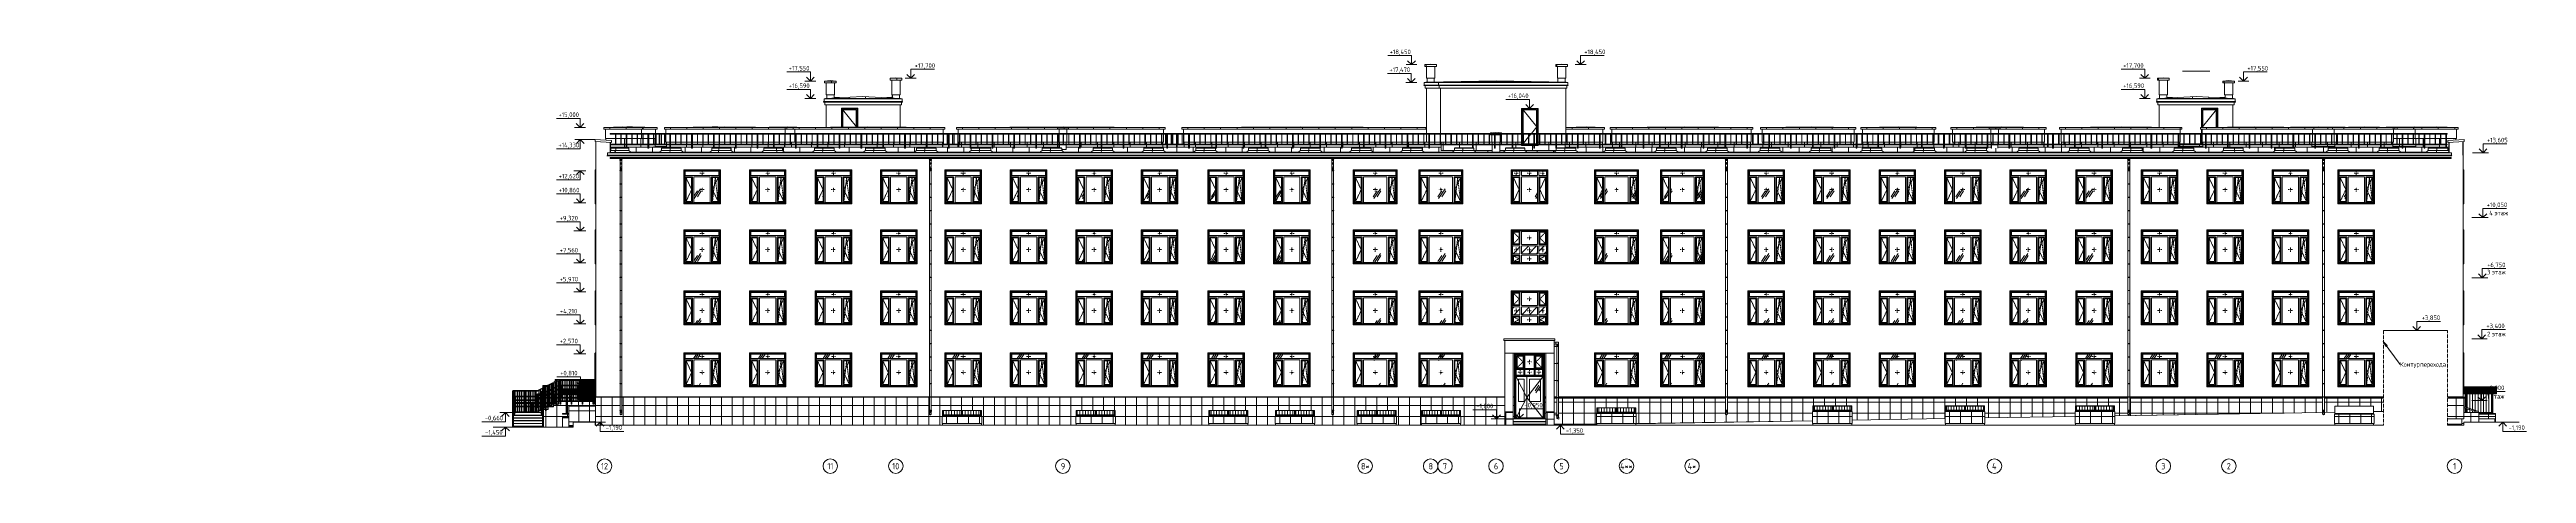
# Model space of a CAD drawing. Header units: millimetres. Extents: x -515342 to 330399, y -224905 to 507333.
# Drawn here: x 50644 to 186711, y -1932 to 21345 of the extents above; entities that cross this region are included whole.
import ezdxf

# ---------------------------------------------------------------- set-up
doc = ezdxf.new("R2010")
doc.units = ezdxf.units.MM
for name, pattern in [('ASVP_Невидимые', [5, 3, -2]), ('ASVP_Штриховая_ш2 п1', [3, 2, -1]), ('ASVP_Штриховая_ш3 п1_5', [4.5, 3, -1.5])]:
    doc.linetypes.add(name, pattern=pattern)
doc.layers.get('0').update_dxf_attribs({"lineweight": 0})
for name, color, linetype, lineweight in [('Аннотация', 7, 'Continuous', 0), ('Витраж', 7, 'Continuous', 0), ('Двери', 7, 'Continuous', 0), ('Двери открывание', 7, 'Continuous', 0), ('Каркас', 7, 'Continuous', 0), ('Крыша', 7, 'Continuous', 0), ('Крыша штриховка', 7, 'Continuous', 0), ('Лестницы', 7, 'Continuous', 0), ('Линии', 7, 'Continuous', 0), ('Марки', 7, 'Continuous', 0), ('Марки помещений', 7, 'Continuous', 0), ('Обобщенные модели', 7, 'Continuous', 0), ('Ограждение', 7, 'Continuous', 0), ('Окна', 7, 'Continuous', 0), ('Окна открывание', 7, 'Continuous', 0), ('Оси', 7, 'Continuous', 0), ('Отметки', 7, 'Continuous', 0), ('Пандусы', 7, 'Continuous', 0), ('Панели витража', 7, 'Continuous', 0), ('Перекрытие', 7, 'Continuous', 0), ('Перекрытие штриховка', 7, 'Continuous', 0), ('Стены', 7, 'Continuous', 0), ('Стены внутренние', 7, 'Continuous', 0), ('Стены наружные', 7, 'Continuous', 0), ('Стены штриховка поверхности', 7, 'Continuous', 0)]:
    doc.layers.add(name, color=color, linetype=linetype, lineweight=lineweight)
doc.styles.add('GOST Common', font='', dxfattribs={"width": 0.9, "height": 350})
doc.styles.add('GOST Common_1', font='', dxfattribs={"width": 0.9, "height": 250})
doc.styles.add('GOST Common_2', font='', dxfattribs={"width": 0.9, "height": 250})
doc.styles.get('GOST Common').set_extended_font_data('GOST Common')
doc.styles.get('GOST Common_1').set_extended_font_data('GOST Common')
doc.styles.get('GOST Common_2').set_extended_font_data('GOST Common')
pattern_1 = [(0, (455, 0), (0, 600), []), (90, (455, 0), (-600, 4e-14), [])]
pattern_2 = [(0, (-102095, 0), (0, 600), []), (90, (-102095, 0), (-600, 4e-14), [])]
pattern_3 = [(0, (55, 0), (0, 600), []), (90, (55, 0), (-600, 4e-14), [])]
pattern_4 = [(0, (-51750.9, -3150), (0, 600), []), (90, (-51750.9, -3150), (-600, 4e-14), [])]
pattern_5 = [(236.31, (1066.07, 1244.6), (-1777.9963, -3556.002), [641.067, -5769.603]), (236.31, (1101.63, 1137.9), (-1777.9963, -3556.002), [384.64, -6026.03]), (236.31, (888.27, 1137.9), (-1777.9963, -3556.002), [384.64, -6026.03])]
pattern_6 = [(45, (-0.73, 0), (-212.132, 212.132), [])]
pattern_7 = [(90, (-0.73, -480.28), (-150, 9e-15), [])]
pattern_8 = [(90, (-0.73, 912.02), (-150, 9e-15), [])]
pattern_9 = [(90, (-0.73, 957.57), (-150, 9e-15), [])]
pattern_10 = [(90, (-0.73, 1003.99), (-150, 9e-15), [])]
pattern_11 = [(90, (-0.73, 1050.4), (-150, 9e-15), [])]
pattern_12 = [(90, (-0.73, 1096.83), (-150, 9e-15), [])]
pattern_13 = [(90, (-0.73, 1143.24), (-150, 9e-15), [])]
pattern_14 = [(90, (-0.73, 1189.66), (-150, 9e-15), [])]
pattern_15 = [(90, (-0.73, -5835.33), (-150, 9e-15), [])]
pattern_16 = [(90, (-0.73, 5305.54), (-150, 9e-15), [])]
pattern_17 = [(90, (-0.73, -5925.78), (-150, 9e-15), [])]
pattern_18 = [(90, (-0.73, 5295.99), (-150, 9e-15), [])]
pattern_19 = [(90, (-0.73, -6061.46), (-150, 9e-15), [])]
pattern_20 = [(90, (-0.73, 5281.66), (-150, 9e-15), [])]
pattern_21 = [(90, (-0.73, 0), (-150, 9e-15), [])]
pattern_22 = [(90, (-0.73, -666.34), (-150, 9e-15), [])]
pattern_23 = [(270, (133968.7, 15317.74), (520, 3e-14), [32.5, -117.5]), (270, (133708.7, 15200.24), (520, 3e-14), [32.5, -117.5]), (270, (134218.7, 15317.74), (520, 3e-14), [32.5, -117.5]), (270, (133958.7, 15317.74), (520, 3e-14), [32.5, -117.5]), (90, (133968.7, 15167.74), (-520, 3e-14), [32.5, -117.5]), (90, (133958.7, 15167.74), (-520, 3e-14), [32.5, -117.5]), (90, (134218.7, 15167.74), (-520, 3e-14), [32.5, -117.5]), (90, (133708.7, 15285.24), (-520, 3e-14), [32.5, -117.5]), (270, (133823.7, 15275.24), (520, 3e-14), [65, -85]), (270, (133833.7, 15275.24), (520, 3e-14), [65, -85]), (270, (134093.7, 15275.24), (520, 3e-14), [65, -85]), (90, (134083.7, 15210.24), (-520, 3e-14), [65, -85]), (0, (133703.69, 15275.24), (0, 150), [120, -400]), (180, (133823.69, 15210.24), (-2e-14, -150), [120, -400]), (0, (134093.69, 15210.24), (0, 150), [130, -390]), (180, (134223.69, 15275.24), (-2e-14, -150), [130, -390]), (0, (133833.69, 15210.24), (0, 150), [250, -270]), (180, (133958.69, 15285.24), (-2e-14, -150), [250, -270]), (180, (134218.69, 15285.24), (-2e-14, -150), [250, -270]), (180, (133958.69, 15200.24), (-2e-14, -150), [250, -270]), (180, (134083.69, 15275.24), (-2e-14, -150), [250, -270]), (180, (134218.69, 15200.24), (-2e-14, -150), [250, -270])]
pattern_24 = [(0, (182764, 15168), (0, 10000), []), (90, (182763.7, 15167.7), (-900, 6e-14), [])]
pattern_25 = [(0, (85913.7, 18060.2), (0, 1070.73), []), (90, (85913.7, 18060.2), (-900, 6e-14), [])]
pattern_26 = [(0, (161094, 15168), (0, 10000), []), (90, (161093.7, 15167.7), (-900, 6e-14), [])]
pattern_27 = [(0, (161093.7, 19816.75), (0, 283.574), []), (90, (161093.7, 19816.75), (-900, 6e-14), [])]
pattern_28 = [(0, (157494, 15168), (0, 10000), []), (90, (157493.7, 15167.7), (-900, 6e-14), [])]
pattern_29 = [(0, (157493.7, 19966.63), (0, 283.574), []), (90, (157493.7, 19966.6), (-900, 6e-14), [])]
pattern_30 = [(0, (182763.7, 19207), (0, 867.806), []), (90, (182763.7, 19207), (-900, 6e-14), [])]
pattern_31 = [(0, (157319, 15168), (0, 10000), []), (90, (157318.7, 15167.7), (-900, 6e-14), [])]
pattern_32 = [(0, (133899, 15168), (0, 10000), []), (90, (133898.7, 15167.7), (-900, 6e-14), [])]
pattern_33 = [(0, (170554, 15168), (0, 10000), []), (90, (170553.7, 15167.7), (-900, 6e-14), [])]

# ---------------------------------------------------------------- blocks, each defined once
blk = doc.blocks.new('Окно_ПВХ_3Створки_1Фрамуга-верх - АР_Окно_ОП_1820_h_х1970_3ст2фр-в-9696728-О_АР_Эскиз_Фасад 12-1 копия 1')
at = {"layer": 'Окна'}
h = blk.add_hatch(dxfattribs=at)
h.set_pattern_fill('FP_1', color=256, style=0, pattern_type=2)
h.set_pattern_definition(pattern_5)
h.paths.add_polyline_path([(-34805, 885), (-34786, 885), (-34786, 2193), (-35094, 2193), (-35094, 885), (-35030, 885)])
at = {"layer": 'Окна открывание'}
h = blk.add_hatch(dxfattribs=at)
h.set_pattern_fill('FP_1', color=256, style=0, pattern_type=2)
h.set_pattern_definition(pattern_5)
h.paths.add_polyline_path([(-33906, 2318), (-33285, 2318), (-33285, 2544), (-35143, 2544), (-35143, 2318), (-34356, 2318)])
h = blk.add_hatch(dxfattribs=at)
h.set_pattern_fill('FP_1', color=256, style=0, pattern_type=2)
h.set_pattern_definition(pattern_5)
h.paths.add_polyline_path([(-33767, 836), (-33767, 2242), (-34661, 2242), (-34661, 836), (-33906, 836)])
at = {"layer": 'Окна'}
for p, q in [((-33285, 2544), (-35143, 2544)), ((-35143, 2544), (-35143, 2318)), ((-33285, 2318), (-35143, 2318)), ((-34737, 2242), (-35143, 2242)), ((-35143, 2242), (-35143, 836)), ((-35094, 2193), (-35094, 885)), ((-34786, 2193), (-35094, 2193)), ((-34786, 2193), (-34786, 885)), ((-34737, 836), (-34737, 2242)), ((-33767, 2242), (-34661, 2242)), ((-34661, 836), (-34661, 2242)), ((-33767, 836), (-33767, 2242)), ((-33285, 2242), (-33691, 2242)), ((-33691, 836), (-33691, 2242)), ((-33642, 2193), (-33642, 885)), ((-33334, 2193), (-33642, 2193)), ((-33334, 2193), (-33334, 885)), ((-33285, 2318), (-33285, 2544)), ((-33285, 836), (-33285, 2242)), ((-35143, 836), (-34737, 836)), ((-35094, 885), (-34786, 885)), ((-34661, 836), (-33767, 836)), ((-33691, 836), (-33285, 836)), ((-33642, 885), (-33334, 885))]:
    blk.add_line(p, q, dxfattribs=at)
at = {"layer": 'Окна открывание', "linetype": 'ASVP_Штриховая_ш2 п1'}
for p, q in [((-35094, 2193), (-34786, 1539)), ((-34786, 1539), (-35094, 885)), ((-34334, 2431), (-34094, 2431)), ((-34094, 1539), (-34334, 1539)), ((-34214, 2318), (-34214, 2544)), ((-34214, 1419), (-34214, 1659)), ((-33488, 2193), (-33642, 885)), ((-33334, 2193), (-33642, 1539)), ((-33642, 1539), (-33334, 885)), ((-33334, 885), (-33488, 2193))]:
    blk.add_line(p, q, dxfattribs=at)
blk = doc.blocks.new('Окно_ПВХ_3Створки_1Фрамуга-верх - АР_Окно_ОП_1820_h_х1970_3ст2фр-в-V3-О_АР_Эскиз_Фасад 12-1 копия 1')
at = {"layer": 'Окна'}
h = blk.add_hatch(dxfattribs=at)
h.set_pattern_fill('FP_1', color=256, style=0, pattern_type=2)
h.set_pattern_definition(pattern_5)
h.paths.add_polyline_path([(-31494, 885), (-31186, 885), (-31186, 2193), (-31494, 2193), (-31494, 906)])
at = {"layer": 'Окна открывание'}
h = blk.add_hatch(dxfattribs=at)
h.set_pattern_fill('FP_1', color=256, style=0, pattern_type=2)
h.set_pattern_definition(pattern_5)
h.paths.add_polyline_path([(-31543, 2318), (-29685, 2318), (-29685, 2544), (-31543, 2544), (-31543, 2432)])
h = blk.add_hatch(dxfattribs=at)
h.set_pattern_fill('FP_1', color=256, style=0, pattern_type=2)
h.set_pattern_definition(pattern_5)
h.paths.add_polyline_path([(-30533, 836), (-30167, 836), (-30167, 2242), (-31061, 2242), (-31061, 836), (-30758, 836)])
at = {"layer": 'Окна'}
for p, q in [((-29685, 2544), (-31543, 2544)), ((-31543, 2544), (-31543, 2318)), ((-29685, 2318), (-31543, 2318)), ((-31137, 2242), (-31543, 2242)), ((-31543, 2242), (-31543, 836)), ((-31494, 2193), (-31494, 885)), ((-31186, 2193), (-31494, 2193)), ((-31186, 2193), (-31186, 885)), ((-31137, 836), (-31137, 2242)), ((-30167, 2242), (-31061, 2242)), ((-31061, 836), (-31061, 2242)), ((-30167, 836), (-30167, 2242)), ((-29685, 2242), (-30091, 2242)), ((-30091, 836), (-30091, 2242)), ((-30042, 2193), (-30042, 885)), ((-29734, 2193), (-30042, 2193)), ((-29734, 2193), (-29734, 885)), ((-29685, 2318), (-29685, 2544)), ((-29685, 836), (-29685, 2242)), ((-31543, 836), (-31137, 836)), ((-31494, 885), (-31186, 885)), ((-31061, 836), (-30167, 836)), ((-30091, 836), (-29685, 836)), ((-30042, 885), (-29734, 885))]:
    blk.add_line(p, q, dxfattribs=at)
at = {"layer": 'Окна открывание', "linetype": 'ASVP_Штриховая_ш2 п1'}
for p, q in [((-31494, 2193), (-31186, 1539)), ((-31186, 1539), (-31494, 885)), ((-30734, 2431), (-30494, 2431)), ((-30494, 1539), (-30734, 1539)), ((-30614, 2318), (-30614, 2544)), ((-30614, 1419), (-30614, 1659)), ((-29888, 2193), (-30042, 885)), ((-29734, 2193), (-30042, 1539)), ((-30042, 1539), (-29734, 885)), ((-29734, 885), (-29888, 2193))]:
    blk.add_line(p, q, dxfattribs=at)
blk = doc.blocks.new('Окно_ПВХ_3Створки_1Фрамуга-верх - АР_Окно_ОП_1820_h_х1970_3ст2фр-в-V4-О_АР_Эскиз_Фасад 12-1 копия 1')
at = {"layer": 'Окна'}
h = blk.add_hatch(dxfattribs=at)
h.set_pattern_fill('FP_1', color=256, style=0, pattern_type=2)
h.set_pattern_definition(pattern_5)
h.paths.add_polyline_path([(-27898, 885), (-27590, 885), (-27590, 2193), (-27898, 2193), (-27898, 906)])
at = {"layer": 'Окна открывание'}
h = blk.add_hatch(dxfattribs=at)
h.set_pattern_fill('FP_1', color=256, style=0, pattern_type=2)
h.set_pattern_definition(pattern_5)
h.paths.add_polyline_path([(-27947, 2318), (-26089, 2318), (-26089, 2544), (-27947, 2544), (-27947, 2432)])
h = blk.add_hatch(dxfattribs=at)
h.set_pattern_fill('FP_1', color=256, style=0, pattern_type=2)
h.set_pattern_definition(pattern_5)
h.paths.add_polyline_path([(-26571, 836), (-26571, 2242), (-27465, 2242), (-27465, 836), (-26710, 836)])
at = {"layer": 'Окна'}
for p, q in [((-26089, 2544), (-27947, 2544)), ((-27947, 2544), (-27947, 2318)), ((-26089, 2318), (-27947, 2318)), ((-27541, 2242), (-27947, 2242)), ((-27947, 2242), (-27947, 836)), ((-27898, 2193), (-27898, 885)), ((-27590, 2193), (-27898, 2193)), ((-27590, 2193), (-27590, 885)), ((-27541, 836), (-27541, 2242)), ((-26571, 2242), (-27465, 2242)), ((-27465, 836), (-27465, 2242)), ((-26571, 836), (-26571, 2242)), ((-26089, 2242), (-26495, 2242)), ((-26495, 836), (-26495, 2242)), ((-26446, 2193), (-26446, 885)), ((-26138, 2193), (-26446, 2193)), ((-26138, 2193), (-26138, 885)), ((-26089, 2318), (-26089, 2544)), ((-26089, 836), (-26089, 2242)), ((-27947, 836), (-27541, 836)), ((-27898, 885), (-27590, 885)), ((-27465, 836), (-26571, 836)), ((-26495, 836), (-26089, 836)), ((-26446, 885), (-26138, 885))]:
    blk.add_line(p, q, dxfattribs=at)
at = {"layer": 'Окна открывание', "linetype": 'ASVP_Штриховая_ш2 п1'}
for p, q in [((-27898, 2193), (-27590, 1539)), ((-27590, 1539), (-27898, 885)), ((-27138, 2431), (-26898, 2431)), ((-26898, 1539), (-27138, 1539)), ((-27018, 2318), (-27018, 2544)), ((-27018, 1419), (-27018, 1659)), ((-26292, 2193), (-26446, 885)), ((-26138, 2193), (-26446, 1539)), ((-26446, 1539), (-26138, 885)), ((-26138, 885), (-26292, 2193))]:
    blk.add_line(p, q, dxfattribs=at)
blk = doc.blocks.new('Окно_ПВХ_3Створки_1Фрамуга-верх - АР_Окно_ОП_1820_h_х1970_3ст2фр-в-V5-О_АР_Эскиз_Фасад 12-1 копия 1')
at = {"layer": 'Окна'}
h = blk.add_hatch(dxfattribs=at)
h.set_pattern_fill('FP_1', color=256, style=0, pattern_type=2)
h.set_pattern_definition(pattern_5)
h.paths.add_polyline_path([(-24301, 885), (-23993, 885), (-23993, 2193), (-24301, 2193), (-24301, 906)])
at = {"layer": 'Окна открывание'}
h = blk.add_hatch(dxfattribs=at)
h.set_pattern_fill('FP_1', color=256, style=0, pattern_type=2)
h.set_pattern_definition(pattern_5)
h.paths.add_polyline_path([(-23561, 2318), (-22492, 2318), (-22492, 2544), (-24350, 2544), (-24350, 2318), (-23786, 2318)])
h = blk.add_hatch(dxfattribs=at)
h.set_pattern_fill('FP_1', color=256, style=0, pattern_type=2)
h.set_pattern_definition(pattern_5)
h.paths.add_polyline_path([(-23112, 836), (-22974, 836), (-22974, 2242), (-23868, 2242), (-23868, 836), (-23561, 836)])
at = {"layer": 'Окна'}
for p, q in [((-22492, 2544), (-24350, 2544)), ((-24350, 2544), (-24350, 2318)), ((-22492, 2318), (-24350, 2318)), ((-23944, 2242), (-24350, 2242)), ((-24350, 2242), (-24350, 836)), ((-24301, 2193), (-24301, 885)), ((-23993, 2193), (-24301, 2193)), ((-23993, 2193), (-23993, 885)), ((-23944, 836), (-23944, 2242)), ((-22974, 2242), (-23868, 2242)), ((-23868, 836), (-23868, 2242)), ((-22974, 836), (-22974, 2242)), ((-22492, 2242), (-22898, 2242)), ((-22898, 836), (-22898, 2242)), ((-22849, 2193), (-22849, 885)), ((-22541, 2193), (-22849, 2193)), ((-22541, 2193), (-22541, 885)), ((-22492, 2318), (-22492, 2544)), ((-22492, 836), (-22492, 2242)), ((-24350, 836), (-23944, 836)), ((-24301, 885), (-23993, 885)), ((-23868, 836), (-22974, 836)), ((-22898, 836), (-22492, 836)), ((-22849, 885), (-22541, 885))]:
    blk.add_line(p, q, dxfattribs=at)
at = {"layer": 'Окна открывание', "linetype": 'ASVP_Штриховая_ш2 п1'}
for p, q in [((-24301, 2193), (-23993, 1539)), ((-23993, 1539), (-24301, 885)), ((-23541, 2431), (-23301, 2431)), ((-23301, 1539), (-23541, 1539)), ((-23421, 2318), (-23421, 2544)), ((-23421, 1419), (-23421, 1659)), ((-22695, 2193), (-22849, 885)), ((-22541, 2193), (-22849, 1539)), ((-22849, 1539), (-22541, 885)), ((-22541, 885), (-22695, 2193))]:
    blk.add_line(p, q, dxfattribs=at)
blk = doc.blocks.new('Окно_ПВХ_3Створки_1Фрамуга-верх - АР_Окно_ОП_1820_h_х1970_3ст2фр-в-V6-О_АР_Эскиз_Фасад 12-1 копия 1')
at = {"layer": 'Окна'}
h = blk.add_hatch(dxfattribs=at)
h.set_pattern_fill('FP_1', color=256, style=0, pattern_type=2)
h.set_pattern_definition(pattern_5)
h.paths.add_polyline_path([(-20686, 885), (-20378, 885), (-20378, 2193), (-20686, 2193), (-20686, 906)])
at = {"layer": 'Окна открывание'}
h = blk.add_hatch(dxfattribs=at)
h.set_pattern_fill('FP_1', color=256, style=0, pattern_type=2)
h.set_pattern_definition(pattern_5)
h.paths.add_polyline_path([(-19359, 2318), (-18877, 2318), (-18877, 2544), (-20735, 2544), (-20735, 2318), (-19513, 2318)])
h = blk.add_hatch(dxfattribs=at)
h.set_pattern_fill('FP_1', color=256, style=0, pattern_type=2)
h.set_pattern_definition(pattern_5)
h.paths.add_polyline_path([(-19513, 836), (-19359, 836), (-19359, 2242), (-20253, 2242), (-20253, 836), (-19963, 836)])
at = {"layer": 'Окна'}
for p, q in [((-18877, 2544), (-20735, 2544)), ((-20735, 2544), (-20735, 2318)), ((-18877, 2318), (-20735, 2318)), ((-20329, 2242), (-20735, 2242)), ((-20735, 2242), (-20735, 836)), ((-20686, 2193), (-20686, 885)), ((-20378, 2193), (-20686, 2193)), ((-20378, 2193), (-20378, 885)), ((-20329, 836), (-20329, 2242)), ((-19359, 2242), (-20253, 2242)), ((-20253, 836), (-20253, 2242)), ((-19359, 836), (-19359, 2242)), ((-18877, 2242), (-19283, 2242)), ((-19283, 836), (-19283, 2242)), ((-19234, 2193), (-19234, 885)), ((-18926, 2193), (-19234, 2193)), ((-18926, 2193), (-18926, 885)), ((-18877, 2318), (-18877, 2544)), ((-18877, 836), (-18877, 2242)), ((-20735, 836), (-20329, 836)), ((-20686, 885), (-20378, 885)), ((-20253, 836), (-19359, 836)), ((-19283, 836), (-18877, 836)), ((-19234, 885), (-18926, 885))]:
    blk.add_line(p, q, dxfattribs=at)
at = {"layer": 'Окна открывание', "linetype": 'ASVP_Штриховая_ш2 п1'}
for p, q in [((-20686, 2193), (-20378, 1539)), ((-20378, 1539), (-20686, 885)), ((-19926, 2431), (-19686, 2431)), ((-19686, 1539), (-19926, 1539)), ((-19806, 2318), (-19806, 2544)), ((-19806, 1419), (-19806, 1659)), ((-19080, 2193), (-19234, 885)), ((-18926, 2193), (-19234, 1539)), ((-19234, 1539), (-18926, 885)), ((-18926, 885), (-19080, 2193))]:
    blk.add_line(p, q, dxfattribs=at)
blk = doc.blocks.new('Окно_ПВХ_3Створки_1Фрамуга-верх - АР_Окно_ОП_1820_h_х1970_3ст2фр-в-V7-О_АР_Эскиз_Фасад 12-1 копия 1')
at = {"layer": 'Окна'}
h = blk.add_hatch(dxfattribs=at)
h.set_pattern_fill('FP_1', color=256, style=0, pattern_type=2)
h.set_pattern_definition(pattern_5)
h.paths.add_polyline_path([(-16777, 885), (-16777, 2193), (-17085, 2193), (-17085, 885), (-16815, 885)])
at = {"layer": 'Окна открывание'}
h = blk.add_hatch(dxfattribs=at)
h.set_pattern_fill('FP_1', color=256, style=0, pattern_type=2)
h.set_pattern_definition(pattern_5)
h.paths.add_polyline_path([(-15915, 2318), (-15276, 2318), (-15276, 2544), (-17134, 2544), (-17134, 2318), (-16140, 2318)])
at = {"layer": 'Окна'}
for p, q in [((-15276, 2544), (-17134, 2544)), ((-17134, 2544), (-17134, 2318)), ((-15276, 2318), (-17134, 2318)), ((-16728, 2242), (-17134, 2242)), ((-17134, 2242), (-17134, 836)), ((-17085, 2193), (-17085, 885)), ((-16777, 2193), (-17085, 2193)), ((-16777, 2193), (-16777, 885)), ((-16728, 836), (-16728, 2242)), ((-15758, 2242), (-16652, 2242)), ((-16652, 836), (-16652, 2242)), ((-15758, 836), (-15758, 2242)), ((-15276, 2242), (-15682, 2242)), ((-15682, 836), (-15682, 2242)), ((-15633, 2193), (-15633, 885)), ((-15325, 2193), (-15633, 2193)), ((-15325, 2193), (-15325, 885)), ((-15276, 2318), (-15276, 2544)), ((-15276, 836), (-15276, 2242)), ((-17134, 836), (-16728, 836)), ((-17085, 885), (-16777, 885)), ((-16652, 836), (-15758, 836)), ((-15682, 836), (-15276, 836)), ((-15633, 885), (-15325, 885))]:
    blk.add_line(p, q, dxfattribs=at)
at = {"layer": 'Окна открывание', "linetype": 'ASVP_Штриховая_ш2 п1'}
for p, q in [((-17085, 2193), (-16777, 1539)), ((-16777, 1539), (-17085, 885)), ((-16325, 2431), (-16085, 2431)), ((-16085, 1539), (-16325, 1539)), ((-16205, 2318), (-16205, 2544)), ((-16205, 1419), (-16205, 1659)), ((-15479, 2193), (-15633, 885)), ((-15325, 2193), (-15633, 1539)), ((-15633, 1539), (-15325, 885)), ((-15325, 885), (-15479, 2193))]:
    blk.add_line(p, q, dxfattribs=at)
blk = doc.blocks.new('Окно_ПВХ_3Створки_1Фрамуга-верх - АР_Окно_ОП_1820_h_х1970_3ст2фр-в-V8-О_АР_Эскиз_Фасад 12-1 копия 1')
at = {"layer": 'Окна'}
h = blk.add_hatch(dxfattribs=at)
h.set_pattern_fill('FP_1', color=256, style=0, pattern_type=2)
h.set_pattern_definition(pattern_5)
h.paths.add_polyline_path([(-13490.329244, 885), (-13182.329244, 885), (-13182.329244, 2193), (-13490.329244, 2193), (-13490.329244, 906.332896)])
at = {"layer": 'Окна открывание'}
h = blk.add_hatch(dxfattribs=at)
h.set_pattern_fill('FP_1', color=256, style=0, pattern_type=2)
h.set_pattern_definition(pattern_5)
h.paths.add_polyline_path([(-13539.329244, 2318), (-11681.329244, 2318), (-11681.329244, 2544), (-13539.329244, 2544), (-13539.329244, 2431.533188)])
at = {"layer": 'Окна'}
for p, q in [((-11681.329244, 2544), (-13539.329244, 2544)), ((-13539.329244, 2544), (-13539.329244, 2318)), ((-11681.329244, 2318), (-13539.329244, 2318)), ((-13133.329244, 2242), (-13539.329244, 2242)), ((-13539.329244, 2242), (-13539.329244, 836)), ((-13490.329244, 2193), (-13490.329244, 885)), ((-13182.329244, 2193), (-13490.329244, 2193)), ((-13182.329244, 2193), (-13182.329244, 885)), ((-13133.329244, 836), (-13133.329244, 2242)), ((-12163.329244, 2242), (-13057.329244, 2242)), ((-13057.329244, 836), (-13057.329244, 2242)), ((-12163.329244, 836), (-12163.329244, 2242)), ((-11681.329244, 2242), (-12087.329244, 2242)), ((-12087.329244, 836), (-12087.329244, 2242)), ((-12038.329244, 2193), (-12038.329244, 885)), ((-11730.329244, 2193), (-12038.329244, 2193)), ((-11730.329244, 2193), (-11730.329244, 885)), ((-11681.329244, 2318), (-11681.329244, 2544)), ((-11681.329244, 836), (-11681.329244, 2242)), ((-13539.329244, 836), (-13133.329244, 836)), ((-13490.329244, 885), (-13182.329244, 885)), ((-13057.329244, 836), (-12163.329244, 836)), ((-12087.329244, 836), (-11681.329244, 836)), ((-12038.329244, 885), (-11730.329244, 885))]:
    blk.add_line(p, q, dxfattribs=at)
at = {"layer": 'Окна открывание', "linetype": 'ASVP_Штриховая_ш2 п1'}
for p, q in [((-13490.329244, 2193), (-13182.329244, 1539)), ((-13182.329244, 1539), (-13490.329244, 885)), ((-12730.329244, 2431), (-12490.329244, 2431)), ((-12490.329244, 1539), (-12730.329244, 1539)), ((-12610.329244, 2318), (-12610.329244, 2544)), ((-12610.329244, 1419), (-12610.329244, 1659)), ((-11884.329244, 2193), (-12038.329244, 885)), ((-11730.329244, 2193), (-12038.329244, 1539)), ((-12038.329244, 1539), (-11730.329244, 885)), ((-11730.329244, 885), (-11884.329244, 2193))]:
    blk.add_line(p, q, dxfattribs=at)
blk = doc.blocks.new('Окно_ПВХ_3Створки_1Фрамуга-верх - АР_Окно_ОП_1820_h_х1970_3ст2фр-в-V9-О_АР_Эскиз_Фасад 12-1 копия 1')
at = {"layer": 'Окна'}
h = blk.add_hatch(dxfattribs=at)
h.set_pattern_fill('FP_1', color=256, style=0, pattern_type=2)
h.set_pattern_definition(pattern_5)
h.paths.add_polyline_path([(-9899, 885), (-9591, 885), (-9591, 2193), (-9899, 2193), (-9899, 906)])
h = blk.add_hatch(dxfattribs=at)
h.set_pattern_fill('FP_1', color=256, style=0, pattern_type=2)
h.set_pattern_definition(pattern_5)
h.paths.add_polyline_path([(-8447, 885), (-8139, 885), (-8139, 2193), (-8447, 2193), (-8447, 906)])
at = {"layer": 'Окна открывание'}
h = blk.add_hatch(dxfattribs=at)
h.set_pattern_fill('FP_1', color=256, style=0, pattern_type=2)
h.set_pattern_definition(pattern_5)
h.paths.add_polyline_path([(-9948, 2318), (-8090, 2318), (-8090, 2544), (-9948, 2544), (-9948, 2432)])
at = {"layer": 'Окна'}
for p, q in [((-8090, 2544), (-9948, 2544)), ((-9948, 2544), (-9948, 2318)), ((-8090, 2318), (-9948, 2318)), ((-9542, 2242), (-9948, 2242)), ((-9948, 2242), (-9948, 836)), ((-9899, 2193), (-9899, 885)), ((-9591, 2193), (-9899, 2193)), ((-9591, 2193), (-9591, 885)), ((-9542, 836), (-9542, 2242)), ((-8572, 2242), (-9466, 2242)), ((-9466, 836), (-9466, 2242)), ((-8572, 836), (-8572, 2242)), ((-8090, 2242), (-8496, 2242)), ((-8496, 836), (-8496, 2242)), ((-8447, 2193), (-8447, 885)), ((-8139, 2193), (-8447, 2193)), ((-8139, 2193), (-8139, 885)), ((-8090, 2318), (-8090, 2544)), ((-8090, 836), (-8090, 2242)), ((-9948, 836), (-9542, 836)), ((-9899, 885), (-9591, 885)), ((-9466, 836), (-8572, 836)), ((-8496, 836), (-8090, 836)), ((-8447, 885), (-8139, 885))]:
    blk.add_line(p, q, dxfattribs=at)
at = {"layer": 'Окна открывание', "linetype": 'ASVP_Штриховая_ш2 п1'}
for p, q in [((-9899, 2193), (-9591, 1539)), ((-9591, 1539), (-9899, 885)), ((-9139, 2431), (-8899, 2431)), ((-8899, 1539), (-9139, 1539)), ((-9019, 2318), (-9019, 2544)), ((-9019, 1419), (-9019, 1659)), ((-8293, 2193), (-8447, 885)), ((-8139, 2193), (-8447, 1539)), ((-8447, 1539), (-8139, 885)), ((-8139, 885), (-8293, 2193))]:
    blk.add_line(p, q, dxfattribs=at)
blk = doc.blocks.new('Окно_ПВХ_3Створки_1Фрамуга-верх - АР_Окно_ОП_1820_h_х1970_3ст2фр-в-V10-О_АР_Эскиз_Фасад 12-1 копия 1')
at = {"layer": 'Окна'}
h = blk.add_hatch(dxfattribs=at)
h.set_pattern_fill('FP_1', color=256, style=0, pattern_type=2)
h.set_pattern_definition(pattern_5)
h.paths.add_polyline_path([(-6284, 885), (-5976, 885), (-5976, 2193), (-6284, 2193), (-6284, 906)])
h = blk.add_hatch(dxfattribs=at)
h.set_pattern_fill('FP_1', color=256, style=0, pattern_type=2)
h.set_pattern_definition(pattern_5)
h.paths.add_polyline_path([(-4524, 885), (-4524, 2193), (-4832, 2193), (-4832, 885), (-4671, 885)])
at = {"layer": 'Окна открывание'}
h = blk.add_hatch(dxfattribs=at)
h.set_pattern_fill('FP_1', color=256, style=0, pattern_type=2)
h.set_pattern_definition(pattern_5)
h.paths.add_polyline_path([(-5571, 2318), (-4475, 2318), (-4475, 2544), (-6333, 2544), (-6333, 2318), (-5796, 2318)])
at = {"layer": 'Окна'}
for p, q in [((-4475, 2544), (-6333, 2544)), ((-6333, 2544), (-6333, 2318)), ((-4475, 2318), (-6333, 2318)), ((-5927, 2242), (-6333, 2242)), ((-6333, 2242), (-6333, 836)), ((-6284, 2193), (-6284, 885)), ((-5976, 2193), (-6284, 2193)), ((-5976, 2193), (-5976, 885)), ((-5927, 836), (-5927, 2242)), ((-4957, 2242), (-5851, 2242)), ((-5851, 836), (-5851, 2242)), ((-4957, 836), (-4957, 2242)), ((-4475, 2242), (-4881, 2242)), ((-4881, 836), (-4881, 2242)), ((-4832, 2193), (-4832, 885)), ((-4524, 2193), (-4832, 2193)), ((-4524, 2193), (-4524, 885)), ((-4475, 2318), (-4475, 2544)), ((-4475, 836), (-4475, 2242)), ((-6333, 836), (-5927, 836)), ((-6284, 885), (-5976, 885)), ((-5851, 836), (-4957, 836)), ((-4881, 836), (-4475, 836)), ((-4832, 885), (-4524, 885))]:
    blk.add_line(p, q, dxfattribs=at)
at = {"layer": 'Окна открывание', "linetype": 'ASVP_Штриховая_ш2 п1'}
for p, q in [((-6284, 2193), (-5976, 1539)), ((-5976, 1539), (-6284, 885)), ((-5524, 2431), (-5284, 2431)), ((-5284, 1539), (-5524, 1539)), ((-5404, 2318), (-5404, 2544)), ((-5404, 1419), (-5404, 1659)), ((-4678, 2193), (-4832, 885)), ((-4524, 2193), (-4832, 1539)), ((-4832, 1539), (-4524, 885)), ((-4524, 885), (-4678, 2193))]:
    blk.add_line(p, q, dxfattribs=at)
blk = doc.blocks.new('Окно_ПВХ_3Створки_1Фрамуга-верх - АР_Окно_ОП_1820_h_х2370_3ст2фр-в-9695517-О_АР_Эскиз_Фасад 12-1 копия 1')
at = {"layer": 'Окна'}
h = blk.add_hatch(dxfattribs=at)
h.set_pattern_fill('FP_1', color=256, style=0, pattern_type=2)
h.set_pattern_definition(pattern_5)
h.paths.add_polyline_path([(-43191, 885), (-43191, 2193), (-43499, 2193), (-43499, 885), (-43351, 885)])
h = blk.add_hatch(dxfattribs=at)
h.set_pattern_fill('FP_1', color=256, style=0, pattern_type=2)
h.set_pattern_definition(pattern_5)
h.paths.add_polyline_path([(-41339, 885), (-41339, 2193), (-41647, 2193), (-41647, 885), (-41552, 885)])
at = {"layer": 'Окна открывание'}
h = blk.add_hatch(dxfattribs=at)
h.set_pattern_fill('FP_1', color=256, style=0, pattern_type=2)
h.set_pattern_definition(pattern_5)
h.paths.add_polyline_path([(-42002, 2318), (-41290, 2318), (-41290, 2544), (-43548, 2544), (-43548, 2318), (-42451, 2318)])
h = blk.add_hatch(dxfattribs=at)
h.set_pattern_fill('FP_1', color=256, style=0, pattern_type=2)
h.set_pattern_definition(pattern_5)
h.paths.add_polyline_path([(-41772, 836), (-41772, 2242), (-43066, 2242), (-43066, 836), (-41777, 836)])
at = {"layer": 'Окна'}
for p, q in [((-41290, 2544), (-43548, 2544)), ((-43548, 2544), (-43548, 2318)), ((-41290, 2318), (-43548, 2318)), ((-43142, 2242), (-43548, 2242)), ((-43548, 2242), (-43548, 836)), ((-43499, 2193), (-43499, 885)), ((-43191, 2193), (-43499, 2193)), ((-43191, 2193), (-43191, 885)), ((-43142, 836), (-43142, 2242)), ((-41772, 2242), (-43066, 2242)), ((-43066, 836), (-43066, 2242)), ((-41772, 836), (-41772, 2242)), ((-41290, 2242), (-41696, 2242)), ((-41696, 836), (-41696, 2242)), ((-41647, 2193), (-41647, 885)), ((-41339, 2193), (-41647, 2193)), ((-41339, 2193), (-41339, 885)), ((-41290, 2318), (-41290, 2544)), ((-41290, 836), (-41290, 2242)), ((-43548, 836), (-43142, 836)), ((-43499, 885), (-43191, 885)), ((-43066, 836), (-41772, 836)), ((-41696, 836), (-41290, 836)), ((-41647, 885), (-41339, 885))]:
    blk.add_line(p, q, dxfattribs=at)
at = {"layer": 'Окна открывание', "linetype": 'ASVP_Штриховая_ш2 п1'}
for p, q in [((-43499, 2193), (-43191, 1539)), ((-43191, 1539), (-43499, 885)), ((-42539, 2431), (-42299, 2431)), ((-42299, 1539), (-42539, 1539)), ((-42419, 2318), (-42419, 2544)), ((-42419, 1419), (-42419, 1659)), ((-41493, 2193), (-41647, 885)), ((-41339, 2193), (-41647, 1539)), ((-41647, 1539), (-41339, 885)), ((-41339, 885), (-41493, 2193))]:
    blk.add_line(p, q, dxfattribs=at)
blk = doc.blocks.new('Окно_ПВХ_3Створки_1Фрамуга-верх - АР_Окно_ОП_1820_h_х2370_3ст2фр-в-V11-О_АР_Эскиз_Фасад 12-1 копия 1')
at = {"layer": 'Окна открывание'}
h = blk.add_hatch(dxfattribs=at)
h.set_pattern_fill('FP_1', color=256, style=0, pattern_type=2)
h.set_pattern_definition(pattern_5)
h.paths.add_polyline_path([(-56818, 2318), (-54560, 2318), (-54560, 2544), (-56818, 2544), (-56818, 2432)])
h = blk.add_hatch(dxfattribs=at)
h.set_pattern_fill('FP_1', color=256, style=0, pattern_type=2)
h.set_pattern_definition(pattern_5)
h.paths.add_polyline_path([(-55270, 836), (-55042, 836), (-55042, 2242), (-56336, 2241), (-56336, 836), (-55495, 836)])
at = {"layer": 'Окна'}
for p, q in [((-54560, 2544), (-56818, 2544)), ((-56818, 2544), (-56818, 2318)), ((-54560, 2318), (-56818, 2318)), ((-56412, 2242), (-56818, 2242)), ((-56818, 2242), (-56818, 836)), ((-56769, 2193), (-56769, 885)), ((-56461, 2193), (-56769, 2193)), ((-56461, 2193), (-56461, 885)), ((-56412, 836), (-56412, 2242)), ((-55042, 2242), (-56336, 2242)), ((-56336, 836), (-56336, 2242)), ((-55042, 836), (-55042, 2242)), ((-54560, 2242), (-54966, 2242)), ((-54966, 836), (-54966, 2242)), ((-54917, 2193), (-54917, 885)), ((-54609, 2193), (-54917, 2193)), ((-54609, 2193), (-54609, 885)), ((-54560, 2318), (-54560, 2544)), ((-54560, 836), (-54560, 2242)), ((-56818, 836), (-56412, 836)), ((-56769, 885), (-56461, 885)), ((-56336, 836), (-55042, 836)), ((-54966, 836), (-54560, 836)), ((-54917, 885), (-54609, 885))]:
    blk.add_line(p, q, dxfattribs=at)
at = {"layer": 'Окна открывание', "linetype": 'ASVP_Штриховая_ш2 п1'}
for p, q in [((-56769, 2193), (-56461, 1539)), ((-56461, 1539), (-56769, 885)), ((-55809, 2431), (-55569, 2431)), ((-55569, 1539), (-55809, 1539)), ((-55689, 2318), (-55689, 2544)), ((-55689, 1419), (-55689, 1659)), ((-54763, 2193), (-54917, 885)), ((-54609, 2193), (-54917, 1539)), ((-54917, 1539), (-54609, 885)), ((-54609, 885), (-54763, 2193))]:
    blk.add_line(p, q, dxfattribs=at)
blk = doc.blocks.new('Окно_ПВХ_3Створки_1Фрамуга-верх - АР_Окно_ОП_1820_h_х2370_3ст2фр-в-V12-О_АР_Эскиз_Фасад 12-1 копия 1')
at = {"layer": 'Окна открывание'}
h = blk.add_hatch(dxfattribs=at)
h.set_pattern_fill('FP_1', color=256, style=0, pattern_type=2)
h.set_pattern_definition(pattern_5)
h.paths.add_polyline_path([(-60424, 2318), (-58166, 2318), (-58166, 2544), (-60424, 2544), (-60424, 2432)])
h = blk.add_hatch(dxfattribs=at)
h.set_pattern_fill('FP_1', color=256, style=0, pattern_type=2)
h.set_pattern_definition(pattern_5)
h.paths.add_polyline_path([(-58868, 836), (-58648, 836), (-58648, 2242), (-59942, 2242), (-59942, 836), (-59093, 836)])
at = {"layer": 'Окна'}
for p, q in [((-58166, 2544), (-60424, 2544)), ((-60424, 2544), (-60424, 2318)), ((-58166, 2318), (-60424, 2318)), ((-60018, 2242), (-60424, 2242)), ((-60424, 2242), (-60424, 836)), ((-60375, 2193), (-60375, 885)), ((-60067, 2193), (-60375, 2193)), ((-60067, 2193), (-60067, 885)), ((-60018, 836), (-60018, 2242)), ((-58648, 2242), (-59942, 2242)), ((-59942, 836), (-59942, 2242)), ((-58648, 836), (-58648, 2242)), ((-58166, 2242), (-58572, 2242)), ((-58572, 836), (-58572, 2242)), ((-58523, 2193), (-58523, 885)), ((-58215, 2193), (-58523, 2193)), ((-58215, 2193), (-58215, 885)), ((-58166, 2318), (-58166, 2544)), ((-58166, 836), (-58166, 2242)), ((-60424, 836), (-60018, 836)), ((-60375, 885), (-60067, 885)), ((-59942, 836), (-58648, 836)), ((-58572, 836), (-58166, 836)), ((-58523, 885), (-58215, 885))]:
    blk.add_line(p, q, dxfattribs=at)
at = {"layer": 'Окна открывание', "linetype": 'ASVP_Штриховая_ш2 п1'}
for p, q in [((-60375, 2193), (-60067, 1539)), ((-60067, 1539), (-60375, 885)), ((-59415, 2431), (-59175, 2431)), ((-59175, 1539), (-59415, 1539)), ((-59295, 2318), (-59295, 2544)), ((-59295, 1419), (-59295, 1659)), ((-58369, 2193), (-58523, 885)), ((-58215, 2193), (-58523, 1539)), ((-58523, 1539), (-58215, 885)), ((-58215, 885), (-58369, 2193))]:
    blk.add_line(p, q, dxfattribs=at)
blk = doc.blocks.new('Окно_ПВХ_3Створки_1Фрамуга-верх - АР_Окно_ОП_1820_h_х1970_3ст2фр-в-V13-О_АР_Эскиз_Фасад 12-1 копия 1')
at = {"layer": 'Окна'}
h = blk.add_hatch(dxfattribs=at)
h.set_pattern_fill('FP_1', color=256, style=0, pattern_type=2)
h.set_pattern_definition(pattern_5)
h.paths.add_polyline_path([(-64715, 885), (-64446, 885), (-64446, 2193), (-64754, 2193), (-64754, 885)])
h = blk.add_hatch(dxfattribs=at)
h.set_pattern_fill('FP_1', color=256, style=0, pattern_type=2)
h.set_pattern_definition(pattern_5)
h.paths.add_polyline_path([(-62994, 885), (-62994, 2193), (-63302, 2193), (-63302, 885), (-63028, 885)])
at = {"layer": 'Окна открывание'}
h = blk.add_hatch(dxfattribs=at)
h.set_pattern_fill('FP_1', color=256, style=0, pattern_type=2)
h.set_pattern_definition(pattern_5)
h.paths.add_polyline_path([(-64040, 2318), (-62945, 2318), (-62945, 2544), (-64803, 2544), (-64803, 2318), (-64321, 2318)])
at = {"layer": 'Окна'}
for p, q in [((-62945, 2544), (-64803, 2544)), ((-64803, 2544), (-64803, 2318)), ((-62945, 2318), (-64803, 2318)), ((-64397, 2242), (-64803, 2242)), ((-64803, 2242), (-64803, 836)), ((-64754, 2193), (-64754, 885)), ((-64446, 2193), (-64754, 2193)), ((-64446, 2193), (-64446, 885)), ((-64397, 836), (-64397, 2242)), ((-63427, 2242), (-64321, 2242)), ((-64321, 836), (-64321, 2242)), ((-63427, 836), (-63427, 2242)), ((-62945, 2242), (-63351, 2242)), ((-63351, 836), (-63351, 2242)), ((-63302, 2193), (-63302, 885)), ((-62994, 2193), (-63302, 2193)), ((-62994, 2193), (-62994, 885)), ((-62945, 2318), (-62945, 2544)), ((-62945, 836), (-62945, 2242)), ((-64803, 836), (-64397, 836)), ((-64754, 885), (-64446, 885)), ((-64321, 836), (-63427, 836)), ((-63351, 836), (-62945, 836)), ((-63302, 885), (-62994, 885))]:
    blk.add_line(p, q, dxfattribs=at)
at = {"layer": 'Окна открывание', "linetype": 'ASVP_Штриховая_ш2 п1'}
for p, q in [((-64754, 2193), (-64446, 1539)), ((-64446, 1539), (-64754, 885)), ((-63994, 2431), (-63754, 2431)), ((-63754, 1539), (-63994, 1539)), ((-63874, 2318), (-63874, 2544)), ((-63874, 1419), (-63874, 1659)), ((-63148, 2193), (-63302, 885)), ((-62994, 2193), (-63302, 1539)), ((-63302, 1539), (-62994, 885)), ((-62994, 885), (-63148, 2193))]:
    blk.add_line(p, q, dxfattribs=at)
blk = doc.blocks.new('Окно_ПВХ_3Створки_1Фрамуга-верх - АР_Окно_ОП_1820_h_х1970_3ст2фр-в-V14-О_АР_Эскиз_Фасад 12-1 копия 1')
at = {"layer": 'Окна'}
h = blk.add_hatch(dxfattribs=at)
h.set_pattern_fill('FP_1', color=256, style=0, pattern_type=2)
h.set_pattern_definition(pattern_5)
h.paths.add_polyline_path([(-68369, 885), (-68061, 885), (-68061, 2193), (-68369, 2193), (-68369, 906)])
h = blk.add_hatch(dxfattribs=at)
h.set_pattern_fill('FP_1', color=256, style=0, pattern_type=2)
h.set_pattern_definition(pattern_5)
h.paths.add_polyline_path([(-66609, 885), (-66609, 2193), (-66917, 2193), (-66917, 885), (-66739, 885)])
at = {"layer": 'Окна открывание'}
h = blk.add_hatch(dxfattribs=at)
h.set_pattern_fill('FP_1', color=256, style=0, pattern_type=2)
h.set_pattern_definition(pattern_5)
h.paths.add_polyline_path([(-68418, 2318), (-66560, 2318), (-66560, 2544), (-68418, 2544), (-68418, 2432)])
at = {"layer": 'Окна'}
for p, q in [((-66560, 2544), (-68418, 2544)), ((-68418, 2544), (-68418, 2318)), ((-66560, 2318), (-68418, 2318)), ((-68012, 2242), (-68418, 2242)), ((-68418, 2242), (-68418, 836)), ((-68369, 2193), (-68369, 885)), ((-68061, 2193), (-68369, 2193)), ((-68061, 2193), (-68061, 885)), ((-68012, 836), (-68012, 2242)), ((-67042, 2242), (-67936, 2242)), ((-67936, 836), (-67936, 2242)), ((-67042, 836), (-67042, 2242)), ((-66560, 2242), (-66966, 2242)), ((-66966, 836), (-66966, 2242)), ((-66917, 2193), (-66917, 885)), ((-66609, 2193), (-66917, 2193)), ((-66609, 2193), (-66609, 885)), ((-66560, 2318), (-66560, 2544)), ((-66560, 836), (-66560, 2242)), ((-68418, 836), (-68012, 836)), ((-68369, 885), (-68061, 885)), ((-67936, 836), (-67042, 836)), ((-66966, 836), (-66560, 836)), ((-66917, 885), (-66609, 885))]:
    blk.add_line(p, q, dxfattribs=at)
at = {"layer": 'Окна открывание', "linetype": 'ASVP_Штриховая_ш2 п1'}
for p, q in [((-68369, 2193), (-68061, 1539)), ((-68061, 1539), (-68369, 885)), ((-67609, 2431), (-67369, 2431)), ((-67369, 1539), (-67609, 1539)), ((-67489, 2318), (-67489, 2544)), ((-67489, 1419), (-67489, 1659)), ((-66763, 2193), (-66917, 885)), ((-66609, 2193), (-66917, 1539)), ((-66917, 1539), (-66609, 885)), ((-66609, 885), (-66763, 2193))]:
    blk.add_line(p, q, dxfattribs=at)
blk = doc.blocks.new('Окно_ПВХ_3Створки_1Фрамуга-верх - АР_Окно_ОП_1820_h_х1970_3ст2фр-в-V15-О_АР_Эскиз_Фасад 12-1 копия 1')
at = {"layer": 'Окна'}
h = blk.add_hatch(dxfattribs=at)
h.set_pattern_fill('FP_1', color=256, style=0, pattern_type=2)
h.set_pattern_definition(pattern_5)
h.paths.add_polyline_path([(-71911, 885), (-71712, 885), (-71712, 2193), (-72020, 2193), (-72020, 885)])
h = blk.add_hatch(dxfattribs=at)
h.set_pattern_fill('FP_1', color=256, style=0, pattern_type=2)
h.set_pattern_definition(pattern_5)
h.paths.add_polyline_path([(-70562, 885), (-70260, 885), (-70260, 2193), (-70568, 2193), (-70568, 885)])
at = {"layer": 'Окна открывание'}
h = blk.add_hatch(dxfattribs=at)
h.set_pattern_fill('FP_1', color=256, style=0, pattern_type=2)
h.set_pattern_definition(pattern_5)
h.paths.add_polyline_path([(-70787, 2318), (-70211, 2318), (-70211, 2544), (-72069, 2544), (-72069, 2318), (-71236, 2318)])
at = {"layer": 'Окна'}
for p, q in [((-70211, 2544), (-72069, 2544)), ((-72069, 2544), (-72069, 2318)), ((-70211, 2318), (-72069, 2318)), ((-71663, 2242), (-72069, 2242)), ((-72069, 2242), (-72069, 836)), ((-72020, 2193), (-72020, 885)), ((-71712, 2193), (-72020, 2193)), ((-71712, 2193), (-71712, 885)), ((-71663, 836), (-71663, 2242)), ((-70693, 2242), (-71587, 2242)), ((-71587, 836), (-71587, 2242)), ((-70693, 836), (-70693, 2242)), ((-70211, 2242), (-70617, 2242)), ((-70617, 836), (-70617, 2242)), ((-70568, 2193), (-70568, 885)), ((-70260, 2193), (-70568, 2193)), ((-70260, 2193), (-70260, 885)), ((-70211, 2318), (-70211, 2544)), ((-70211, 836), (-70211, 2242)), ((-72069, 836), (-71663, 836)), ((-72020, 885), (-71712, 885)), ((-71587, 836), (-70693, 836)), ((-70617, 836), (-70211, 836)), ((-70568, 885), (-70260, 885))]:
    blk.add_line(p, q, dxfattribs=at)
at = {"layer": 'Окна открывание', "linetype": 'ASVP_Штриховая_ш2 п1'}
for p, q in [((-72020, 2193), (-71712, 1539)), ((-71712, 1539), (-72020, 885)), ((-71260, 2431), (-71020, 2431)), ((-71020, 1539), (-71260, 1539)), ((-71140, 2318), (-71140, 2544)), ((-71140, 1419), (-71140, 1659)), ((-70414, 2193), (-70568, 885)), ((-70260, 2193), (-70568, 1539)), ((-70568, 1539), (-70260, 885)), ((-70260, 885), (-70414, 2193))]:
    blk.add_line(p, q, dxfattribs=at)
blk = doc.blocks.new('Окно_ПВХ_3Створки_1Фрамуга-верх - АР_Окно_ОП_1820_h_х1970_3ст2фр-в-V16-О_АР_Эскиз_Фасад 12-1 копия 1')
at = {"layer": 'Окна'}
h = blk.add_hatch(dxfattribs=at)
h.set_pattern_fill('FP_1', color=256, style=0, pattern_type=2)
h.set_pattern_definition(pattern_5)
h.paths.add_polyline_path([(-75509, 885), (-75307, 885), (-75307, 2193), (-75615, 2193), (-75615, 885)])
h = blk.add_hatch(dxfattribs=at)
h.set_pattern_fill('FP_1', color=256, style=0, pattern_type=2)
h.set_pattern_definition(pattern_5)
h.paths.add_polyline_path([(-74160, 885), (-73855, 885), (-73855, 2193), (-74163, 2193), (-74163, 885)])
at = {"layer": 'Окна открывание'}
h = blk.add_hatch(dxfattribs=at)
h.set_pattern_fill('FP_1', color=256, style=0, pattern_type=2)
h.set_pattern_definition(pattern_5)
h.paths.add_polyline_path([(-75664, 2318), (-73806, 2318), (-73806, 2544), (-75664, 2544), (-75664, 2432)])
at = {"layer": 'Окна'}
for p, q in [((-73806, 2544), (-75664, 2544)), ((-75664, 2544), (-75664, 2318)), ((-73806, 2318), (-75664, 2318)), ((-75258, 2242), (-75664, 2242)), ((-75664, 2242), (-75664, 836)), ((-75615, 2193), (-75615, 885)), ((-75307, 2193), (-75615, 2193)), ((-75307, 2193), (-75307, 885)), ((-75258, 836), (-75258, 2242)), ((-74288, 2242), (-75182, 2242)), ((-75182, 836), (-75182, 2242)), ((-74288, 836), (-74288, 2242)), ((-73806, 2242), (-74212, 2242)), ((-74212, 836), (-74212, 2242)), ((-74163, 2193), (-74163, 885)), ((-73855, 2193), (-74163, 2193)), ((-73855, 2193), (-73855, 885)), ((-73806, 2318), (-73806, 2544)), ((-73806, 836), (-73806, 2242)), ((-75664, 836), (-75258, 836)), ((-75615, 885), (-75307, 885)), ((-75182, 836), (-74288, 836)), ((-74212, 836), (-73806, 836)), ((-74163, 885), (-73855, 885))]:
    blk.add_line(p, q, dxfattribs=at)
at = {"layer": 'Окна открывание', "linetype": 'ASVP_Штриховая_ш2 п1'}
for p, q in [((-75615, 2193), (-75307, 1539)), ((-75307, 1539), (-75615, 885)), ((-74855, 2431), (-74615, 2431)), ((-74615, 1539), (-74855, 1539)), ((-74735, 2318), (-74735, 2544)), ((-74735, 1419), (-74735, 1659)), ((-74009, 2193), (-74163, 885)), ((-73855, 2193), (-74163, 1539)), ((-74163, 1539), (-73855, 885)), ((-73855, 885), (-74009, 2193))]:
    blk.add_line(p, q, dxfattribs=at)
blk = doc.blocks.new('Окно_ПВХ_3Створки_1Фрамуга-верх - АР_Окно_ОП_1820_h_х1970_3ст2фр-в-V17-О_АР_Эскиз_Фасад 12-1 копия 1')
at = {"layer": 'Окна'}
h = blk.add_hatch(dxfattribs=at)
h.set_pattern_fill('FP_1', color=256, style=0, pattern_type=2)
h.set_pattern_definition(pattern_5)
h.paths.add_polyline_path([(-79107, 885), (-78907, 885), (-78907, 2193), (-79215, 2193), (-79215, 885)])
h = blk.add_hatch(dxfattribs=at)
h.set_pattern_fill('FP_1', color=256, style=0, pattern_type=2)
h.set_pattern_definition(pattern_5)
h.paths.add_polyline_path([(-77763, 885), (-77455, 885), (-77455, 2193), (-77763, 2193), (-77763, 906)])
at = {"layer": 'Окна открывание'}
h = blk.add_hatch(dxfattribs=at)
h.set_pattern_fill('FP_1', color=256, style=0, pattern_type=2)
h.set_pattern_definition(pattern_5)
h.paths.add_polyline_path([(-78433, 2318), (-77406, 2318), (-77406, 2544), (-79264, 2544), (-79264, 2318), (-78782, 2318)])
at = {"layer": 'Окна'}
for p, q in [((-77406, 2544), (-79264, 2544)), ((-79264, 2544), (-79264, 2318)), ((-77406, 2318), (-79264, 2318)), ((-78858, 2242), (-79264, 2242)), ((-79264, 2242), (-79264, 836)), ((-79215, 2193), (-79215, 885)), ((-78907, 2193), (-79215, 2193)), ((-78907, 2193), (-78907, 885)), ((-78858, 836), (-78858, 2242)), ((-77888, 2242), (-78782, 2242)), ((-78782, 836), (-78782, 2242)), ((-77888, 836), (-77888, 2242)), ((-77406, 2242), (-77812, 2242)), ((-77812, 836), (-77812, 2242)), ((-77763, 2193), (-77763, 885)), ((-77455, 2193), (-77763, 2193)), ((-77455, 2193), (-77455, 885)), ((-77406, 2318), (-77406, 2544)), ((-77406, 836), (-77406, 2242)), ((-79264, 836), (-78858, 836)), ((-79215, 885), (-78907, 885)), ((-78782, 836), (-77888, 836)), ((-77812, 836), (-77406, 836)), ((-77763, 885), (-77455, 885))]:
    blk.add_line(p, q, dxfattribs=at)
at = {"layer": 'Окна открывание', "linetype": 'ASVP_Штриховая_ш2 п1'}
for p, q in [((-79215, 2193), (-78907, 1539)), ((-78907, 1539), (-79215, 885)), ((-78455, 2431), (-78215, 2431)), ((-78215, 1539), (-78455, 1539)), ((-78335, 2318), (-78335, 2544)), ((-78335, 1419), (-78335, 1659)), ((-77609, 2193), (-77763, 885)), ((-77455, 2193), (-77763, 1539)), ((-77763, 1539), (-77455, 885)), ((-77455, 885), (-77609, 2193))]:
    blk.add_line(p, q, dxfattribs=at)
blk = doc.blocks.new('Окно_ПВХ_3Створки_1Фрамуга-верх - АР_Окно_ОП_1820_h_х1970_3ст2фр-в-V18-О_АР_Эскиз_Фасад 12-1 копия 1')
at = {"layer": 'Окна'}
h = blk.add_hatch(dxfattribs=at)
h.set_pattern_fill('FP_1', color=256, style=0, pattern_type=2)
h.set_pattern_definition(pattern_5)
h.paths.add_polyline_path([(-82705, 885), (-82502, 885), (-82502, 2193), (-82810, 2193), (-82810, 885)])
h = blk.add_hatch(dxfattribs=at)
h.set_pattern_fill('FP_1', color=256, style=0, pattern_type=2)
h.set_pattern_definition(pattern_5)
h.paths.add_polyline_path([(-81356, 885), (-81050, 885), (-81050, 2193), (-81358, 2193), (-81358, 885)])
at = {"layer": 'Окна открывание'}
h = blk.add_hatch(dxfattribs=at)
h.set_pattern_fill('FP_1', color=256, style=0, pattern_type=2)
h.set_pattern_definition(pattern_5)
h.paths.add_polyline_path([(-81483, 2318), (-81001, 2318), (-81001, 2544), (-82859, 2544), (-82859, 2318), (-81581, 2318)])
at = {"layer": 'Окна'}
for p, q in [((-81001, 2544), (-82859, 2544)), ((-82859, 2544), (-82859, 2318)), ((-81001, 2318), (-82859, 2318)), ((-82453, 2242), (-82859, 2242)), ((-82859, 2242), (-82859, 836)), ((-82810, 2193), (-82810, 885)), ((-82502, 2193), (-82810, 2193)), ((-82502, 2193), (-82502, 885)), ((-82453, 836), (-82453, 2242)), ((-81483, 2242), (-82377, 2242)), ((-82377, 836), (-82377, 2242)), ((-81483, 836), (-81483, 2242)), ((-81001, 2242), (-81407, 2242)), ((-81407, 836), (-81407, 2242)), ((-81358, 2193), (-81358, 885)), ((-81050, 2193), (-81358, 2193)), ((-81050, 2193), (-81050, 885)), ((-81001, 2318), (-81001, 2544)), ((-81001, 836), (-81001, 2242)), ((-82859, 836), (-82453, 836)), ((-82810, 885), (-82502, 885)), ((-82377, 836), (-81483, 836)), ((-81407, 836), (-81001, 836)), ((-81358, 885), (-81050, 885))]:
    blk.add_line(p, q, dxfattribs=at)
at = {"layer": 'Окна открывание', "linetype": 'ASVP_Штриховая_ш2 п1'}
for p, q in [((-82810, 2193), (-82502, 1539)), ((-82502, 1539), (-82810, 885)), ((-82050, 2431), (-81810, 2431)), ((-81810, 1539), (-82050, 1539)), ((-81930, 2318), (-81930, 2544)), ((-81930, 1419), (-81930, 1659)), ((-81204, 2193), (-81358, 885)), ((-81050, 2193), (-81358, 1539)), ((-81358, 1539), (-81050, 885)), ((-81050, 885), (-81204, 2193))]:
    blk.add_line(p, q, dxfattribs=at)
blk = doc.blocks.new('Окно_ПВХ_3Створки_1Фрамуга-верх - АР_Окно_ОП_1820_h_х1970_3ст2фр-в-V19-О_АР_Эскиз_Фасад 12-1 копия 1')
at = {"layer": 'Окна'}
h = blk.add_hatch(dxfattribs=at)
h.set_pattern_fill('FP_1', color=256, style=0, pattern_type=2)
h.set_pattern_definition(pattern_5)
h.paths.add_polyline_path([(-89902, 885), (-89630, 885), (-89630, 2193), (-89938, 2193), (-89938, 885)])
h = blk.add_hatch(dxfattribs=at)
h.set_pattern_fill('FP_1', color=256, style=0, pattern_type=2)
h.set_pattern_definition(pattern_5)
h.paths.add_polyline_path([(-88178, 885), (-88178, 2193), (-88486, 2193), (-88486, 885), (-88327, 885)])
at = {"layer": 'Окна открывание'}
h = blk.add_hatch(dxfattribs=at)
h.set_pattern_fill('FP_1', color=256, style=0, pattern_type=2)
h.set_pattern_definition(pattern_5)
h.paths.add_polyline_path([(-89987, 2318), (-88129, 2318), (-88129, 2544), (-89987, 2544), (-89987, 2432)])
at = {"layer": 'Окна'}
for p, q in [((-88129, 2544), (-89987, 2544)), ((-89987, 2544), (-89987, 2318)), ((-88129, 2318), (-89987, 2318)), ((-89581, 2242), (-89987, 2242)), ((-89987, 2242), (-89987, 836)), ((-89938, 2193), (-89938, 885)), ((-89630, 2193), (-89938, 2193)), ((-89630, 2193), (-89630, 885)), ((-89581, 836), (-89581, 2242)), ((-88611, 2242), (-89505, 2242)), ((-89505, 836), (-89505, 2242)), ((-88611, 836), (-88611, 2242)), ((-88129, 2242), (-88535, 2242)), ((-88535, 836), (-88535, 2242)), ((-88486, 2193), (-88486, 885)), ((-88178, 2193), (-88486, 2193)), ((-88178, 2193), (-88178, 885)), ((-88129, 2318), (-88129, 2544)), ((-88129, 836), (-88129, 2242)), ((-89987, 836), (-89581, 836)), ((-89938, 885), (-89630, 885)), ((-89505, 836), (-88611, 836)), ((-88535, 836), (-88129, 836)), ((-88486, 885), (-88178, 885))]:
    blk.add_line(p, q, dxfattribs=at)
at = {"layer": 'Окна открывание', "linetype": 'ASVP_Штриховая_ш2 п1'}
for p, q in [((-89938, 2193), (-89630, 1539)), ((-89630, 1539), (-89938, 885)), ((-89178, 2431), (-88938, 2431)), ((-88938, 1539), (-89178, 1539)), ((-89058, 2318), (-89058, 2544)), ((-89058, 1419), (-89058, 1659)), ((-88332, 2193), (-88486, 885)), ((-88178, 2193), (-88486, 1539)), ((-88486, 1539), (-88178, 885)), ((-88178, 885), (-88332, 2193))]:
    blk.add_line(p, q, dxfattribs=at)
blk = doc.blocks.new('Окно_ПВХ_3Створки_1Фрамуга-верх - АР_Окно_ОП_1820_h_х1970_3ст2фр-в-V20-О_АР_Эскиз_Фасад 12-1 копия 1')
at = {"layer": 'Окна'}
h = blk.add_hatch(dxfattribs=at)
h.set_pattern_fill('FP_1', color=256, style=0, pattern_type=2)
h.set_pattern_definition(pattern_5)
h.paths.add_polyline_path([(-93548, 885), (-93240, 885), (-93240, 2193), (-93548, 2193), (-93548, 906)])
at = {"layer": 'Окна открывание'}
h = blk.add_hatch(dxfattribs=at)
h.set_pattern_fill('FP_1', color=256, style=0, pattern_type=2)
h.set_pattern_definition(pattern_5)
h.paths.add_polyline_path([(-93597, 2318), (-91739, 2318), (-91739, 2544), (-93597, 2544), (-93597, 2432)])
at = {"layer": 'Окна'}
for p, q in [((-91739, 2544), (-93597, 2544)), ((-93597, 2544), (-93597, 2318)), ((-91739, 2318), (-93597, 2318)), ((-93191, 2242), (-93597, 2242)), ((-93597, 2242), (-93597, 836)), ((-93548, 2193), (-93548, 885)), ((-93240, 2193), (-93548, 2193)), ((-93240, 2193), (-93240, 885)), ((-93191, 836), (-93191, 2242)), ((-92221, 2242), (-93115, 2242)), ((-93115, 836), (-93115, 2242)), ((-92221, 836), (-92221, 2242)), ((-91739, 2242), (-92145, 2242)), ((-92145, 836), (-92145, 2242)), ((-92096, 2193), (-92096, 885)), ((-91788, 2193), (-92096, 2193)), ((-91788, 2193), (-91788, 885)), ((-91739, 2318), (-91739, 2544)), ((-91739, 836), (-91739, 2242)), ((-93597, 836), (-93191, 836)), ((-93548, 885), (-93240, 885)), ((-93115, 836), (-92221, 836)), ((-92145, 836), (-91739, 836)), ((-92096, 885), (-91788, 885))]:
    blk.add_line(p, q, dxfattribs=at)
at = {"layer": 'Окна открывание', "linetype": 'ASVP_Штриховая_ш2 п1'}
for p, q in [((-93548, 2193), (-93240, 1539)), ((-93240, 1539), (-93548, 885)), ((-92788, 2431), (-92548, 2431)), ((-92548, 1539), (-92788, 1539)), ((-92668, 2318), (-92668, 2544)), ((-92668, 1419), (-92668, 1659)), ((-91942, 2193), (-92096, 885)), ((-91788, 2193), (-92096, 1539)), ((-92096, 1539), (-91788, 885)), ((-91788, 885), (-91942, 2193))]:
    blk.add_line(p, q, dxfattribs=at)
blk = doc.blocks.new('Окно_ПВХ_3Створки_1Фрамуга-верх - АР_Окно_ОП_1820_h_х1970_3ст2фр-в-V21-О_АР_Эскиз_Фасад 12-1 копия 1')
at = {"layer": 'Окна'}
h = blk.add_hatch(dxfattribs=at)
h.set_pattern_fill('FP_1', color=256, style=0, pattern_type=2)
h.set_pattern_definition(pattern_5)
h.paths.add_polyline_path([(-97154, 885), (-96846, 885), (-96846, 2193), (-97154, 2193), (-97154, 906)])
at = {"layer": 'Окна открывание'}
h = blk.add_hatch(dxfattribs=at)
h.set_pattern_fill('FP_1', color=256, style=0, pattern_type=2)
h.set_pattern_definition(pattern_5)
h.paths.add_polyline_path([(-97203, 2318), (-95345, 2318), (-95345, 2544), (-97203, 2544), (-97203, 2432)])
h = blk.add_hatch(dxfattribs=at)
h.set_pattern_fill('FP_1', color=256, style=0, pattern_type=2)
h.set_pattern_definition(pattern_5)
h.paths.add_polyline_path([(-96142, 836), (-95827, 836), (-95827, 2242), (-96721, 2241), (-96721, 836), (-96198, 836)])
at = {"layer": 'Окна'}
for p, q in [((-95345, 2544), (-97203, 2544)), ((-97203, 2544), (-97203, 2318)), ((-95345, 2318), (-97203, 2318)), ((-96797, 2242), (-97203, 2242)), ((-97203, 2242), (-97203, 836)), ((-97154, 2193), (-97154, 885)), ((-96846, 2193), (-97154, 2193)), ((-96846, 2193), (-96846, 885)), ((-96797, 836), (-96797, 2242)), ((-95827, 2242), (-96721, 2242)), ((-96721, 836), (-96721, 2242)), ((-95827, 836), (-95827, 2242)), ((-95345, 2242), (-95751, 2242)), ((-95751, 836), (-95751, 2242)), ((-95702, 2193), (-95702, 885)), ((-95394, 2193), (-95702, 2193)), ((-95394, 2193), (-95394, 885)), ((-95345, 2318), (-95345, 2544)), ((-95345, 836), (-95345, 2242)), ((-97203, 836), (-96797, 836)), ((-97154, 885), (-96846, 885)), ((-96721, 836), (-95827, 836)), ((-95751, 836), (-95345, 836)), ((-95702, 885), (-95394, 885))]:
    blk.add_line(p, q, dxfattribs=at)
at = {"layer": 'Окна открывание', "linetype": 'ASVP_Штриховая_ш2 п1'}
for p, q in [((-97154, 2193), (-96846, 1539)), ((-96846, 1539), (-97154, 885)), ((-96394, 2431), (-96154, 2431)), ((-96154, 1539), (-96394, 1539)), ((-96274, 2318), (-96274, 2544)), ((-96274, 1419), (-96274, 1659)), ((-95548, 2193), (-95702, 885)), ((-95394, 2193), (-95702, 1539)), ((-95702, 1539), (-95394, 885)), ((-95394, 885), (-95548, 2193))]:
    blk.add_line(p, q, dxfattribs=at)
blk = doc.blocks.new('Окно_ПВХ_3Створки_1Фрамуга-верх - АР_Окно_ОП_1820_h_х1970_3ст2фр-в-V23-О_АР_Эскиз_Фасад 12-1 копия 1')
at = {"layer": 'Окна'}
h = blk.add_hatch(dxfattribs=at)
h.set_pattern_fill('FP_1', color=256, style=0, pattern_type=2)
h.set_pattern_definition(pattern_5)
h.paths.add_polyline_path([(-86348, 885), (-86040, 885), (-86040, 2193), (-86348, 2193), (-86348, 906)])
h = blk.add_hatch(dxfattribs=at)
h.set_pattern_fill('FP_1', color=256, style=0, pattern_type=2)
h.set_pattern_definition(pattern_5)
h.paths.add_polyline_path([(-84588, 885), (-84588, 2193), (-84896, 2193), (-84896, 885), (-84729, 885)])
at = {"layer": 'Окна открывание'}
h = blk.add_hatch(dxfattribs=at)
h.set_pattern_fill('FP_1', color=256, style=0, pattern_type=2)
h.set_pattern_definition(pattern_5)
h.paths.add_polyline_path([(-85404, 2318), (-84539, 2318), (-84539, 2544), (-86397, 2544), (-86397, 2318), (-85629, 2318)])
at = {"layer": 'Окна'}
for p, q in [((-84539, 2544), (-86397, 2544)), ((-86397, 2544), (-86397, 2318)), ((-84539, 2318), (-86397, 2318)), ((-85991, 2242), (-86397, 2242)), ((-86397, 2242), (-86397, 836)), ((-86348, 2193), (-86348, 885)), ((-86040, 2193), (-86348, 2193)), ((-86040, 2193), (-86040, 885)), ((-85991, 836), (-85991, 2242)), ((-85021, 2242), (-85915, 2242)), ((-85915, 836), (-85915, 2242)), ((-85021, 836), (-85021, 2242)), ((-84539, 2242), (-84945, 2242)), ((-84945, 836), (-84945, 2242)), ((-84896, 2193), (-84896, 885)), ((-84588, 2193), (-84896, 2193)), ((-84588, 2193), (-84588, 885)), ((-84539, 2318), (-84539, 2544)), ((-84539, 836), (-84539, 2242)), ((-86397, 836), (-85991, 836)), ((-86348, 885), (-86040, 885)), ((-85915, 836), (-85021, 836)), ((-84945, 836), (-84539, 836)), ((-84896, 885), (-84588, 885))]:
    blk.add_line(p, q, dxfattribs=at)
at = {"layer": 'Окна открывание', "linetype": 'ASVP_Штриховая_ш2 п1'}
for p, q in [((-86348, 2193), (-86040, 1539)), ((-86040, 1539), (-86348, 885)), ((-85588, 2431), (-85348, 2431)), ((-85348, 1539), (-85588, 1539)), ((-85468, 2318), (-85468, 2544)), ((-85468, 1419), (-85468, 1659)), ((-84742, 2193), (-84896, 885)), ((-84588, 2193), (-84896, 1539)), ((-84896, 1539), (-84588, 885)), ((-84588, 885), (-84742, 2193))]:
    blk.add_line(p, q, dxfattribs=at)
blk = doc.blocks.new('Окно_ПВХ_3Створки_1Фрамуга-верх - АР_Окно_ОП_1820_h_х1970_3ст2фр-в-V24-О_АР_Эскиз_Фасад 12-1 копия 1')
at = {"layer": 'Окна'}
h = blk.add_hatch(dxfattribs=at)
h.set_pattern_fill('FP_1', color=256, style=0, pattern_type=2)
h.set_pattern_definition(pattern_5)
h.paths.add_polyline_path([(-38694, 885), (-38386, 885), (-38386, 2193), (-38694, 2193), (-38694, 906)])
at = {"layer": 'Окна открывание'}
h = blk.add_hatch(dxfattribs=at)
h.set_pattern_fill('FP_1', color=256, style=0, pattern_type=2)
h.set_pattern_definition(pattern_5)
h.paths.add_polyline_path([(-38743, 2318), (-36885, 2318), (-36885, 2544), (-38743, 2544), (-38743, 2432)])
h = blk.add_hatch(dxfattribs=at)
h.set_pattern_fill('FP_1', color=256, style=0, pattern_type=2)
h.set_pattern_definition(pattern_5)
h.paths.add_polyline_path([(-37367, 836), (-37367, 2242), (-38261, 2242), (-38261, 836), (-37504, 836)])
at = {"layer": 'Окна'}
for p, q in [((-36885, 2544), (-38743, 2544)), ((-38743, 2544), (-38743, 2318)), ((-36885, 2318), (-38743, 2318)), ((-38337, 2242), (-38743, 2242)), ((-38743, 2242), (-38743, 836)), ((-38694, 2193), (-38694, 885)), ((-38386, 2193), (-38694, 2193)), ((-38386, 2193), (-38386, 885)), ((-38337, 836), (-38337, 2242)), ((-37367, 2242), (-38261, 2242)), ((-38261, 836), (-38261, 2242)), ((-37367, 836), (-37367, 2242)), ((-36885, 2242), (-37291, 2242)), ((-37291, 836), (-37291, 2242)), ((-37242, 2193), (-37242, 885)), ((-36934, 2193), (-37242, 2193)), ((-36934, 2193), (-36934, 885)), ((-36885, 2318), (-36885, 2544)), ((-36885, 836), (-36885, 2242)), ((-38743, 836), (-38337, 836)), ((-38694, 885), (-38386, 885)), ((-38261, 836), (-37367, 836)), ((-37291, 836), (-36885, 836)), ((-37242, 885), (-36934, 885))]:
    blk.add_line(p, q, dxfattribs=at)
at = {"layer": 'Окна открывание', "linetype": 'ASVP_Штриховая_ш2 п1'}
for p, q in [((-38694, 2193), (-38386, 1539)), ((-38386, 1539), (-38694, 885)), ((-37934, 2431), (-37694, 2431)), ((-37694, 1539), (-37934, 1539)), ((-37814, 2318), (-37814, 2544)), ((-37814, 1419), (-37814, 1659)), ((-37088, 2193), (-37242, 885)), ((-36934, 2193), (-37242, 1539)), ((-37242, 1539), (-36934, 885)), ((-36934, 885), (-37088, 2193))]:
    blk.add_line(p, q, dxfattribs=at)
blk = doc.blocks.new('Окно_ПВХ_3Створки_1Фрамуга-верх - АР_Окно_ОП_1820_h_х1970_3ст2фр-в-V25-О_АР_Эскиз_Фасад 12-1 копия 1')
at = {"layer": 'Окна'}
h = blk.add_hatch(dxfattribs=at)
h.set_pattern_fill('FP_1', color=256, style=0, pattern_type=2)
h.set_pattern_definition(pattern_5)
h.paths.add_polyline_path([(-35094, 4285), (-34786, 4285), (-34786, 5593), (-35094, 5593), (-35094, 4338)])
at = {"layer": 'Окна открывание'}
h = blk.add_hatch(dxfattribs=at)
h.set_pattern_fill('FP_1', color=256, style=0, pattern_type=2)
h.set_pattern_definition(pattern_5)
h.paths.add_polyline_path([(-33767, 4236), (-33767, 5642), (-34661, 5642), (-34661, 4236), (-33906, 4236)])
at = {"layer": 'Окна'}
for p, q in [((-33285, 5944), (-35143, 5944)), ((-35143, 5944), (-35143, 5718)), ((-33285, 5718), (-35143, 5718)), ((-34737, 5642), (-35143, 5642)), ((-35143, 5642), (-35143, 4236)), ((-35094, 5593), (-35094, 4285)), ((-34786, 5593), (-35094, 5593)), ((-34786, 5593), (-34786, 4285)), ((-34737, 4236), (-34737, 5642)), ((-33767, 5642), (-34661, 5642)), ((-34661, 4236), (-34661, 5642)), ((-33767, 4236), (-33767, 5642)), ((-33285, 5642), (-33691, 5642)), ((-33691, 4236), (-33691, 5642)), ((-33642, 5593), (-33642, 4285)), ((-33334, 5593), (-33642, 5593)), ((-33334, 5593), (-33334, 4285)), ((-33285, 5718), (-33285, 5944)), ((-33285, 4236), (-33285, 5642)), ((-35143, 4236), (-34737, 4236)), ((-35094, 4285), (-34786, 4285)), ((-34661, 4236), (-33767, 4236)), ((-33691, 4236), (-33285, 4236)), ((-33642, 4285), (-33334, 4285))]:
    blk.add_line(p, q, dxfattribs=at)
at = {"layer": 'Окна открывание', "linetype": 'ASVP_Штриховая_ш2 п1'}
for p, q in [((-35094, 5593), (-34786, 4939)), ((-34334, 5831), (-34094, 5831)), ((-34214, 5718), (-34214, 5944)), ((-33488, 5593), (-33642, 4285)), ((-33334, 5593), (-33642, 4939)), ((-33334, 4285), (-33488, 5593)), ((-34786, 4939), (-35094, 4285)), ((-34094, 4939), (-34334, 4939)), ((-34214, 4819), (-34214, 5059)), ((-33642, 4939), (-33334, 4285))]:
    blk.add_line(p, q, dxfattribs=at)
blk = doc.blocks.new('Окно_ПВХ_3Створки_1Фрамуга-верх - АР_Окно_ОП_1820_h_х1970_3ст2фр-в-V26-О_АР_Эскиз_Фасад 12-1 копия 1')
at = {"layer": 'Окна'}
h = blk.add_hatch(dxfattribs=at)
h.set_pattern_fill('FP_1', color=256, style=0, pattern_type=2)
h.set_pattern_definition(pattern_5)
h.paths.add_polyline_path([(-31494, 4285), (-31186, 4285), (-31186, 5593), (-31494, 5593), (-31494, 4338)])
at = {"layer": 'Окна открывание'}
h = blk.add_hatch(dxfattribs=at)
h.set_pattern_fill('FP_1', color=256, style=0, pattern_type=2)
h.set_pattern_definition(pattern_5)
h.paths.add_polyline_path([(-30308, 4236), (-30167, 4236), (-30167, 5642), (-31061, 5642), (-31061, 4236), (-30420, 4236)])
at = {"layer": 'Окна'}
for p, q in [((-29685, 5944), (-31543, 5944)), ((-31543, 5944), (-31543, 5718)), ((-29685, 5718), (-31543, 5718)), ((-31137, 5642), (-31543, 5642)), ((-31543, 5642), (-31543, 4236)), ((-31494, 5593), (-31494, 4285)), ((-31186, 5593), (-31494, 5593)), ((-31186, 5593), (-31186, 4285)), ((-31137, 4236), (-31137, 5642)), ((-30167, 5642), (-31061, 5642)), ((-31061, 4236), (-31061, 5642)), ((-30167, 4236), (-30167, 5642)), ((-29685, 5642), (-30091, 5642)), ((-30091, 4236), (-30091, 5642)), ((-30042, 5593), (-30042, 4285)), ((-29734, 5593), (-30042, 5593)), ((-29734, 5593), (-29734, 4285)), ((-29685, 5718), (-29685, 5944)), ((-29685, 4236), (-29685, 5642)), ((-31543, 4236), (-31137, 4236)), ((-31494, 4285), (-31186, 4285)), ((-31061, 4236), (-30167, 4236)), ((-30091, 4236), (-29685, 4236)), ((-30042, 4285), (-29734, 4285))]:
    blk.add_line(p, q, dxfattribs=at)
at = {"layer": 'Окна открывание', "linetype": 'ASVP_Штриховая_ш2 п1'}
for p, q in [((-31494, 5593), (-31186, 4939)), ((-30734, 5831), (-30494, 5831)), ((-30614, 5718), (-30614, 5944)), ((-29888, 5593), (-30042, 4285)), ((-29734, 5593), (-30042, 4939)), ((-29734, 4285), (-29888, 5593)), ((-31186, 4939), (-31494, 4285)), ((-30494, 4939), (-30734, 4939)), ((-30614, 4819), (-30614, 5059)), ((-30042, 4939), (-29734, 4285))]:
    blk.add_line(p, q, dxfattribs=at)
blk = doc.blocks.new('Окно_ПВХ_3Створки_1Фрамуга-верх - АР_Окно_ОП_1820_h_х1970_3ст2фр-в-V27-О_АР_Эскиз_Фасад 12-1 копия 1')
at = {"layer": 'Окна'}
h = blk.add_hatch(dxfattribs=at)
h.set_pattern_fill('FP_1', color=256, style=0, pattern_type=2)
h.set_pattern_definition(pattern_5)
h.paths.add_polyline_path([(-27609, 4285), (-27590, 4285), (-27590, 5593), (-27898, 5593), (-27898, 4285), (-27834, 4285)])
at = {"layer": 'Окна открывание'}
h = blk.add_hatch(dxfattribs=at)
h.set_pattern_fill('FP_1', color=256, style=0, pattern_type=2)
h.set_pattern_definition(pattern_5)
h.paths.add_polyline_path([(-26935, 4236), (-26571, 4236), (-26571, 5642), (-27465, 5642), (-27465, 4236), (-27159, 4236)])
at = {"layer": 'Окна'}
for p, q in [((-26089, 5944), (-27947, 5944)), ((-27947, 5944), (-27947, 5718)), ((-26089, 5718), (-27947, 5718)), ((-27541, 5642), (-27947, 5642)), ((-27947, 5642), (-27947, 4236)), ((-27898, 5593), (-27898, 4285)), ((-27590, 5593), (-27898, 5593)), ((-27590, 5593), (-27590, 4285)), ((-27541, 4236), (-27541, 5642)), ((-26571, 5642), (-27465, 5642)), ((-27465, 4236), (-27465, 5642)), ((-26571, 4236), (-26571, 5642)), ((-26089, 5642), (-26495, 5642)), ((-26495, 4236), (-26495, 5642)), ((-26446, 5593), (-26446, 4285)), ((-26138, 5593), (-26446, 5593)), ((-26138, 5593), (-26138, 4285)), ((-26089, 5718), (-26089, 5944)), ((-26089, 4236), (-26089, 5642)), ((-27947, 4236), (-27541, 4236)), ((-27898, 4285), (-27590, 4285)), ((-27465, 4236), (-26571, 4236)), ((-26495, 4236), (-26089, 4236)), ((-26446, 4285), (-26138, 4285))]:
    blk.add_line(p, q, dxfattribs=at)
at = {"layer": 'Окна открывание', "linetype": 'ASVP_Штриховая_ш2 п1'}
for p, q in [((-27898, 5593), (-27590, 4939)), ((-27138, 5831), (-26898, 5831)), ((-27018, 5718), (-27018, 5944)), ((-26292, 5593), (-26446, 4285)), ((-26138, 5593), (-26446, 4939)), ((-26138, 4285), (-26292, 5593)), ((-27590, 4939), (-27898, 4285)), ((-26898, 4939), (-27138, 4939)), ((-27018, 4819), (-27018, 5059)), ((-26446, 4939), (-26138, 4285))]:
    blk.add_line(p, q, dxfattribs=at)
blk = doc.blocks.new('Окно_ПВХ_3Створки_1Фрамуга-верх - АР_Окно_ОП_1820_h_х1970_3ст2фр-в-V28-О_АР_Эскиз_Фасад 12-1 копия 1')
at = {"layer": 'Окна'}
h = blk.add_hatch(dxfattribs=at)
h.set_pattern_fill('FP_1', color=256, style=0, pattern_type=2)
h.set_pattern_definition(pattern_5)
h.paths.add_polyline_path([(-24301, 4285), (-23993, 4285), (-23993, 5593), (-24301, 5593), (-24301, 4338)])
at = {"layer": 'Окна открывание'}
h = blk.add_hatch(dxfattribs=at)
h.set_pattern_fill('FP_1', color=256, style=0, pattern_type=2)
h.set_pattern_definition(pattern_5)
h.paths.add_polyline_path([(-22999, 4236), (-22974, 4236), (-22974, 5642), (-23868, 5642), (-23868, 4236), (-23055, 4236)])
at = {"layer": 'Окна'}
for p, q in [((-22492, 5944), (-24350, 5944)), ((-24350, 5944), (-24350, 5718)), ((-22492, 5718), (-24350, 5718)), ((-23944, 5642), (-24350, 5642)), ((-24350, 5642), (-24350, 4236)), ((-24301, 5593), (-24301, 4285)), ((-23993, 5593), (-24301, 5593)), ((-23993, 5593), (-23993, 4285)), ((-23944, 4236), (-23944, 5642)), ((-22974, 5642), (-23868, 5642)), ((-23868, 4236), (-23868, 5642)), ((-22974, 4236), (-22974, 5642)), ((-22492, 5642), (-22898, 5642)), ((-22898, 4236), (-22898, 5642)), ((-22849, 5593), (-22849, 4285)), ((-22541, 5593), (-22849, 5593)), ((-22541, 5593), (-22541, 4285)), ((-22492, 5718), (-22492, 5944)), ((-22492, 4236), (-22492, 5642)), ((-24350, 4236), (-23944, 4236)), ((-24301, 4285), (-23993, 4285)), ((-23868, 4236), (-22974, 4236)), ((-22898, 4236), (-22492, 4236)), ((-22849, 4285), (-22541, 4285))]:
    blk.add_line(p, q, dxfattribs=at)
at = {"layer": 'Окна открывание', "linetype": 'ASVP_Штриховая_ш2 п1'}
for p, q in [((-24301, 5593), (-23993, 4939)), ((-23541, 5831), (-23301, 5831)), ((-23421, 5718), (-23421, 5944)), ((-22695, 5593), (-22849, 4285)), ((-22541, 5593), (-22849, 4939)), ((-22541, 4285), (-22695, 5593)), ((-23993, 4939), (-24301, 4285)), ((-23301, 4939), (-23541, 4939)), ((-23421, 4819), (-23421, 5059)), ((-22849, 4939), (-22541, 4285))]:
    blk.add_line(p, q, dxfattribs=at)
blk = doc.blocks.new('Окно_ПВХ_3Створки_1Фрамуга-верх - АР_Окно_ОП_1820_h_х1970_3ст2фр-в-V29-О_АР_Эскиз_Фасад 12-1 копия 1')
at = {"layer": 'Окна'}
h = blk.add_hatch(dxfattribs=at)
h.set_pattern_fill('FP_1', color=256, style=0, pattern_type=2)
h.set_pattern_definition(pattern_5)
h.paths.add_polyline_path([(-20413, 4285), (-20378, 4285), (-20378, 5593), (-20686, 5593), (-20686, 4285), (-20525, 4285)])
at = {"layer": 'Окна открывание'}
h = blk.add_hatch(dxfattribs=at)
h.set_pattern_fill('FP_1', color=256, style=0, pattern_type=2)
h.set_pattern_definition(pattern_5)
h.paths.add_polyline_path([(-19513, 4236), (-19359, 4236), (-19359, 5642), (-20253, 5642), (-20253, 4236), (-19738, 4236)])
at = {"layer": 'Окна'}
for p, q in [((-18877, 5944), (-20735, 5944)), ((-20735, 5944), (-20735, 5718)), ((-18877, 5718), (-20735, 5718)), ((-20329, 5642), (-20735, 5642)), ((-20735, 5642), (-20735, 4236)), ((-20686, 5593), (-20686, 4285)), ((-20378, 5593), (-20686, 5593)), ((-20378, 5593), (-20378, 4285)), ((-20329, 4236), (-20329, 5642)), ((-19359, 5642), (-20253, 5642)), ((-20253, 4236), (-20253, 5642)), ((-19359, 4236), (-19359, 5642)), ((-18877, 5642), (-19283, 5642)), ((-19283, 4236), (-19283, 5642)), ((-19234, 5593), (-19234, 4285)), ((-18926, 5593), (-19234, 5593)), ((-18926, 5593), (-18926, 4285)), ((-18877, 5718), (-18877, 5944)), ((-18877, 4236), (-18877, 5642)), ((-20735, 4236), (-20329, 4236)), ((-20686, 4285), (-20378, 4285)), ((-20253, 4236), (-19359, 4236)), ((-19283, 4236), (-18877, 4236)), ((-19234, 4285), (-18926, 4285))]:
    blk.add_line(p, q, dxfattribs=at)
at = {"layer": 'Окна открывание', "linetype": 'ASVP_Штриховая_ш2 п1'}
for p, q in [((-20686, 5593), (-20378, 4939)), ((-19926, 5831), (-19686, 5831)), ((-19806, 5718), (-19806, 5944)), ((-19080, 5593), (-19234, 4285)), ((-18926, 5593), (-19234, 4939)), ((-18926, 4285), (-19080, 5593)), ((-20378, 4939), (-20686, 4285)), ((-19686, 4939), (-19926, 4939)), ((-19806, 4819), (-19806, 5059)), ((-19234, 4939), (-18926, 4285))]:
    blk.add_line(p, q, dxfattribs=at)
blk = doc.blocks.new('Окно_ПВХ_3Створки_1Фрамуга-верх - АР_Окно_ОП_1820_h_х1970_3ст2фр-в-V30-О_АР_Эскиз_Фасад 12-1 копия 1')
at = {"layer": 'Окна'}
h = blk.add_hatch(dxfattribs=at)
h.set_pattern_fill('FP_1', color=256, style=0, pattern_type=2)
h.set_pattern_definition(pattern_5)
h.paths.add_polyline_path([(-17085, 4285), (-16777, 4285), (-16777, 5593), (-17085, 5593), (-17085, 4338)])
h = blk.add_hatch(dxfattribs=at)
h.set_pattern_fill('FP_1', color=256, style=0, pattern_type=2)
h.set_pattern_definition(pattern_5)
h.paths.add_polyline_path([(-15466, 4285), (-15325, 4285), (-15325, 5593), (-15633, 5593), (-15633, 4285)])
for p, q in [((-15276, 5944), (-17134, 5944)), ((-17134, 5944), (-17134, 5718)), ((-15276, 5718), (-17134, 5718)), ((-16728, 5642), (-17134, 5642)), ((-17134, 5642), (-17134, 4236)), ((-17085, 5593), (-17085, 4285)), ((-16777, 5593), (-17085, 5593)), ((-16777, 5593), (-16777, 4285)), ((-16728, 4236), (-16728, 5642)), ((-15758, 5642), (-16652, 5642)), ((-16652, 4236), (-16652, 5642)), ((-15758, 4236), (-15758, 5642)), ((-15276, 5642), (-15682, 5642)), ((-15682, 4236), (-15682, 5642)), ((-15633, 5593), (-15633, 4285)), ((-15325, 5593), (-15633, 5593)), ((-15325, 5593), (-15325, 4285)), ((-15276, 5718), (-15276, 5944)), ((-15276, 4236), (-15276, 5642)), ((-17134, 4236), (-16728, 4236)), ((-17085, 4285), (-16777, 4285)), ((-16652, 4236), (-15758, 4236)), ((-15682, 4236), (-15276, 4236)), ((-15633, 4285), (-15325, 4285))]:
    blk.add_line(p, q, dxfattribs=at)
at = {"layer": 'Окна открывание', "linetype": 'ASVP_Штриховая_ш2 п1'}
for p, q in [((-17085, 5593), (-16777, 4939)), ((-16325, 5831), (-16085, 5831)), ((-16205, 5718), (-16205, 5944)), ((-15479, 5593), (-15633, 4285)), ((-15325, 5593), (-15633, 4939)), ((-15325, 4285), (-15479, 5593)), ((-16777, 4939), (-17085, 4285)), ((-16085, 4939), (-16325, 4939)), ((-16205, 4819), (-16205, 5059)), ((-15633, 4939), (-15325, 4285))]:
    blk.add_line(p, q, dxfattribs=at)
blk = doc.blocks.new('Окно_ПВХ_3Створки_1Фрамуга-верх - АР_Окно_ОП_1820_h_х1970_3ст2фр-в-V31-О_АР_Эскиз_Фасад 12-1 копия 1')
at = {"layer": 'Окна'}
h = blk.add_hatch(dxfattribs=at)
h.set_pattern_fill('FP_1', color=256, style=0, pattern_type=2)
h.set_pattern_definition(pattern_5)
h.paths.add_polyline_path([(-13490.329244, 4285), (-13182.329244, 4285), (-13182.329244, 5593), (-13490.329244, 5593), (-13490.329244, 4338.033553)])
h = blk.add_hatch(dxfattribs=at)
h.set_pattern_fill('FP_1', color=256, style=0, pattern_type=2)
h.set_pattern_definition(pattern_5)
h.paths.add_polyline_path([(-11867.404289, 4285), (-11730.329244, 4285), (-11730.329244, 5593), (-12038.329244, 5593), (-12038.329244, 4285)])
for p, q in [((-11681.329244, 5944), (-13539.329244, 5944)), ((-13539.329244, 5944), (-13539.329244, 5718)), ((-11681.329244, 5718), (-13539.329244, 5718)), ((-13133.329244, 5642), (-13539.329244, 5642)), ((-13539.329244, 5642), (-13539.329244, 4236)), ((-13490.329244, 5593), (-13490.329244, 4285)), ((-13182.329244, 5593), (-13490.329244, 5593)), ((-13182.329244, 5593), (-13182.329244, 4285)), ((-13133.329244, 4236), (-13133.329244, 5642)), ((-12163.329244, 5642), (-13057.329244, 5642)), ((-13057.329244, 4236), (-13057.329244, 5642)), ((-12163.329244, 4236), (-12163.329244, 5642)), ((-11681.329244, 5642), (-12087.329244, 5642)), ((-12087.329244, 4236), (-12087.329244, 5642)), ((-12038.329244, 5593), (-12038.329244, 4285)), ((-11730.329244, 5593), (-12038.329244, 5593)), ((-11730.329244, 5593), (-11730.329244, 4285)), ((-11681.329244, 5718), (-11681.329244, 5944)), ((-11681.329244, 4236), (-11681.329244, 5642)), ((-13539.329244, 4236), (-13133.329244, 4236)), ((-13490.329244, 4285), (-13182.329244, 4285)), ((-13057.329244, 4236), (-12163.329244, 4236)), ((-12087.329244, 4236), (-11681.329244, 4236)), ((-12038.329244, 4285), (-11730.329244, 4285))]:
    blk.add_line(p, q, dxfattribs=at)
at = {"layer": 'Окна открывание', "linetype": 'ASVP_Штриховая_ш2 п1'}
for p, q in [((-13490.329244, 5593), (-13182.329244, 4939)), ((-12730.329244, 5831), (-12490.329244, 5831)), ((-12610.329244, 5718), (-12610.329244, 5944)), ((-11884.329244, 5593), (-12038.329244, 4285)), ((-11730.329244, 5593), (-12038.329244, 4939)), ((-11730.329244, 4285), (-11884.329244, 5593)), ((-13182.329244, 4939), (-13490.329244, 4285)), ((-12490.329244, 4939), (-12730.329244, 4939)), ((-12610.329244, 4819), (-12610.329244, 5059)), ((-12038.329244, 4939), (-11730.329244, 4285))]:
    blk.add_line(p, q, dxfattribs=at)
blk = doc.blocks.new('Окно_ПВХ_3Створки_1Фрамуга-верх - АР_Окно_ОП_1820_h_х1970_3ст2фр-в-V32-О_АР_Эскиз_Фасад 12-1 копия 1')
at = {"layer": 'Окна'}
h = blk.add_hatch(dxfattribs=at)
h.set_pattern_fill('FP_1', color=256, style=0, pattern_type=2)
h.set_pattern_definition(pattern_5)
h.paths.add_polyline_path([(-9899, 4285), (-9591, 4285), (-9591, 5593), (-9899, 5593), (-9899, 4338)])
h = blk.add_hatch(dxfattribs=at)
h.set_pattern_fill('FP_1', color=256, style=0, pattern_type=2)
h.set_pattern_definition(pattern_5)
h.paths.add_polyline_path([(-8269, 4285), (-8139, 4285), (-8139, 5593), (-8447, 5593), (-8447, 4285)])
for p, q in [((-8090, 5944), (-9948, 5944)), ((-9948, 5944), (-9948, 5718)), ((-8090, 5718), (-9948, 5718)), ((-9542, 5642), (-9948, 5642)), ((-9948, 5642), (-9948, 4236)), ((-9899, 5593), (-9899, 4285)), ((-9591, 5593), (-9899, 5593)), ((-9591, 5593), (-9591, 4285)), ((-9542, 4236), (-9542, 5642)), ((-8572, 5642), (-9466, 5642)), ((-9466, 4236), (-9466, 5642)), ((-8572, 4236), (-8572, 5642)), ((-8090, 5642), (-8496, 5642)), ((-8496, 4236), (-8496, 5642)), ((-8447, 5593), (-8447, 4285)), ((-8139, 5593), (-8447, 5593)), ((-8139, 5593), (-8139, 4285)), ((-8090, 5718), (-8090, 5944)), ((-8090, 4236), (-8090, 5642)), ((-9948, 4236), (-9542, 4236)), ((-9899, 4285), (-9591, 4285)), ((-9466, 4236), (-8572, 4236)), ((-8496, 4236), (-8090, 4236)), ((-8447, 4285), (-8139, 4285))]:
    blk.add_line(p, q, dxfattribs=at)
at = {"layer": 'Окна открывание', "linetype": 'ASVP_Штриховая_ш2 п1'}
for p, q in [((-9899, 5593), (-9591, 4939)), ((-9139, 5831), (-8899, 5831)), ((-9019, 5718), (-9019, 5944)), ((-8293, 5593), (-8447, 4285)), ((-8139, 5593), (-8447, 4939)), ((-8139, 4285), (-8293, 5593)), ((-9591, 4939), (-9899, 4285)), ((-8899, 4939), (-9139, 4939)), ((-9019, 4819), (-9019, 5059)), ((-8447, 4939), (-8139, 4285))]:
    blk.add_line(p, q, dxfattribs=at)
blk = doc.blocks.new('Окно_ПВХ_3Створки_1Фрамуга-верх - АР_Окно_ОП_1820_h_х1970_3ст2фр-в-V33-О_АР_Эскиз_Фасад 12-1 копия 1')
at = {"layer": 'Окна'}
h = blk.add_hatch(dxfattribs=at)
h.set_pattern_fill('FP_1', color=256, style=0, pattern_type=2)
h.set_pattern_definition(pattern_5)
h.paths.add_polyline_path([(-6284, 4285), (-5976, 4285), (-5976, 5593), (-6284, 5593), (-6284, 4338)])
h = blk.add_hatch(dxfattribs=at)
h.set_pattern_fill('FP_1', color=256, style=0, pattern_type=2)
h.set_pattern_definition(pattern_5)
h.paths.add_polyline_path([(-4671, 4285), (-4524, 4285), (-4524, 5593), (-4832, 5593), (-4832, 4285)])
for p, q in [((-4475, 5944), (-6333, 5944)), ((-6333, 5944), (-6333, 5718)), ((-4475, 5718), (-6333, 5718)), ((-5927, 5642), (-6333, 5642)), ((-6333, 5642), (-6333, 4236)), ((-6284, 5593), (-6284, 4285)), ((-5976, 5593), (-6284, 5593)), ((-5976, 5593), (-5976, 4285)), ((-5927, 4236), (-5927, 5642)), ((-4957, 5642), (-5851, 5642)), ((-5851, 4236), (-5851, 5642)), ((-4957, 4236), (-4957, 5642)), ((-4475, 5642), (-4881, 5642)), ((-4881, 4236), (-4881, 5642)), ((-4832, 5593), (-4832, 4285)), ((-4524, 5593), (-4832, 5593)), ((-4524, 5593), (-4524, 4285)), ((-4475, 5718), (-4475, 5944)), ((-4475, 4236), (-4475, 5642)), ((-6333, 4236), (-5927, 4236)), ((-6284, 4285), (-5976, 4285)), ((-5851, 4236), (-4957, 4236)), ((-4881, 4236), (-4475, 4236)), ((-4832, 4285), (-4524, 4285))]:
    blk.add_line(p, q, dxfattribs=at)
at = {"layer": 'Окна открывание', "linetype": 'ASVP_Штриховая_ш2 п1'}
for p, q in [((-6284, 5593), (-5976, 4939)), ((-5524, 5831), (-5284, 5831)), ((-5404, 5718), (-5404, 5944)), ((-4678, 5593), (-4832, 4285)), ((-4524, 5593), (-4832, 4939)), ((-4524, 4285), (-4678, 5593)), ((-5976, 4939), (-6284, 4285)), ((-5284, 4939), (-5524, 4939)), ((-5404, 4819), (-5404, 5059)), ((-4832, 4939), (-4524, 4285))]:
    blk.add_line(p, q, dxfattribs=at)
blk = doc.blocks.new('Окно_ПВХ_3Створки_1Фрамуга-верх - АР_Окно_ОП_1820_h_х2370_3ст2фр-в-V34-О_АР_Эскиз_Фасад 12-1 копия 1')
at = {"layer": 'Окна'}
h = blk.add_hatch(dxfattribs=at)
h.set_pattern_fill('FP_1', color=256, style=0, pattern_type=2)
h.set_pattern_definition(pattern_5)
h.paths.add_polyline_path([(-43351, 4285), (-43191, 4285), (-43191, 5593), (-43499, 5593), (-43499, 4285)])
h = blk.add_hatch(dxfattribs=at)
h.set_pattern_fill('FP_1', color=256, style=0, pattern_type=2)
h.set_pattern_definition(pattern_5)
h.paths.add_polyline_path([(-41608, 4285), (-41339, 4285), (-41339, 5593), (-41647, 5593), (-41647, 4285)])
at = {"layer": 'Окна открывание'}
h = blk.add_hatch(dxfattribs=at)
h.set_pattern_fill('FP_1', color=256, style=0, pattern_type=2)
h.set_pattern_definition(pattern_5)
h.paths.add_polyline_path([(-41772, 4236), (-41772, 5642), (-43066, 5642), (-43066, 4236), (-41777, 4236)])
at = {"layer": 'Окна'}
for p, q in [((-41290, 5944), (-43548, 5944)), ((-43548, 5944), (-43548, 5718)), ((-41290, 5718), (-43548, 5718)), ((-43142, 5642), (-43548, 5642)), ((-43548, 5642), (-43548, 4236)), ((-43499, 5593), (-43499, 4285)), ((-43191, 5593), (-43499, 5593)), ((-43191, 5593), (-43191, 4285)), ((-43142, 4236), (-43142, 5642)), ((-41772, 5642), (-43066, 5642)), ((-43066, 4236), (-43066, 5642)), ((-41772, 4236), (-41772, 5642)), ((-41290, 5642), (-41696, 5642)), ((-41696, 4236), (-41696, 5642)), ((-41647, 5593), (-41647, 4285)), ((-41339, 5593), (-41647, 5593)), ((-41339, 5593), (-41339, 4285)), ((-41290, 5718), (-41290, 5944)), ((-41290, 4236), (-41290, 5642)), ((-43548, 4236), (-43142, 4236)), ((-43499, 4285), (-43191, 4285)), ((-43066, 4236), (-41772, 4236)), ((-41696, 4236), (-41290, 4236)), ((-41647, 4285), (-41339, 4285))]:
    blk.add_line(p, q, dxfattribs=at)
at = {"layer": 'Окна открывание', "linetype": 'ASVP_Штриховая_ш2 п1'}
for p, q in [((-43499, 5593), (-43191, 4939)), ((-42539, 5831), (-42299, 5831)), ((-42419, 5718), (-42419, 5944)), ((-41493, 5593), (-41647, 4285)), ((-41339, 5593), (-41647, 4939)), ((-41339, 4285), (-41493, 5593)), ((-43191, 4939), (-43499, 4285)), ((-42299, 4939), (-42539, 4939)), ((-42419, 4819), (-42419, 5059)), ((-41647, 4939), (-41339, 4285))]:
    blk.add_line(p, q, dxfattribs=at)
blk = doc.blocks.new('Окно_ПВХ_3Створки_1Фрамуга-верх - АР_Окно_ОП_1820_h_х2370_3ст2фр-в-V35-О_АР_Эскиз_Фасад 12-1 копия 1')
at = {"layer": 'Окна открывание'}
h = blk.add_hatch(dxfattribs=at)
h.set_pattern_fill('FP_1', color=256, style=0, pattern_type=2)
h.set_pattern_definition(pattern_5)
h.paths.add_polyline_path([(-55042, 4236), (-55042, 5642), (-56336, 5642), (-56336, 4236), (-55045, 4236)])
at = {"layer": 'Окна'}
for p, q in [((-54560, 5944), (-56818, 5944)), ((-56818, 5944), (-56818, 5718)), ((-54560, 5718), (-56818, 5718)), ((-56412, 5642), (-56818, 5642)), ((-56818, 5642), (-56818, 4236)), ((-56769, 5593), (-56769, 4285)), ((-56461, 5593), (-56769, 5593)), ((-56461, 5593), (-56461, 4285)), ((-56412, 4236), (-56412, 5642)), ((-55042, 5642), (-56336, 5642)), ((-56336, 4236), (-56336, 5642)), ((-55042, 4236), (-55042, 5642)), ((-54560, 5642), (-54966, 5642)), ((-54966, 4236), (-54966, 5642)), ((-54917, 5593), (-54917, 4285)), ((-54609, 5593), (-54917, 5593)), ((-54609, 5593), (-54609, 4285)), ((-54560, 5718), (-54560, 5944)), ((-54560, 4236), (-54560, 5642)), ((-56818, 4236), (-56412, 4236)), ((-56769, 4285), (-56461, 4285)), ((-56336, 4236), (-55042, 4236)), ((-54966, 4236), (-54560, 4236)), ((-54917, 4285), (-54609, 4285))]:
    blk.add_line(p, q, dxfattribs=at)
at = {"layer": 'Окна открывание', "linetype": 'ASVP_Штриховая_ш2 п1'}
for p, q in [((-56769, 5593), (-56461, 4939)), ((-55809, 5831), (-55569, 5831)), ((-55689, 5718), (-55689, 5944)), ((-54763, 5593), (-54917, 4285)), ((-54609, 5593), (-54917, 4939)), ((-54609, 4285), (-54763, 5593)), ((-56461, 4939), (-56769, 4285)), ((-55569, 4939), (-55809, 4939)), ((-55689, 4819), (-55689, 5059)), ((-54917, 4939), (-54609, 4285))]:
    blk.add_line(p, q, dxfattribs=at)
blk = doc.blocks.new('Окно_ПВХ_3Створки_1Фрамуга-верх - АР_Окно_ОП_1820_h_х2370_3ст2фр-в-V36-О_АР_Эскиз_Фасад 12-1 копия 1')
at = {"layer": 'Окна открывание'}
h = blk.add_hatch(dxfattribs=at)
h.set_pattern_fill('FP_1', color=256, style=0, pattern_type=2)
h.set_pattern_definition(pattern_5)
h.paths.add_polyline_path([(-58648, 4236), (-58648, 5642), (-59942, 5642), (-59942, 4236), (-58868, 4236)])
at = {"layer": 'Окна'}
for p, q in [((-58166, 5944), (-60424, 5944)), ((-60424, 5944), (-60424, 5718)), ((-58166, 5718), (-60424, 5718)), ((-60018, 5642), (-60424, 5642)), ((-60424, 5642), (-60424, 4236)), ((-60375, 5593), (-60375, 4285)), ((-60067, 5593), (-60375, 5593)), ((-60067, 5593), (-60067, 4285)), ((-60018, 4236), (-60018, 5642)), ((-58648, 5642), (-59942, 5642)), ((-59942, 4236), (-59942, 5642)), ((-58648, 4236), (-58648, 5642)), ((-58166, 5642), (-58572, 5642)), ((-58572, 4236), (-58572, 5642)), ((-58523, 5593), (-58523, 4285)), ((-58215, 5593), (-58523, 5593)), ((-58215, 5593), (-58215, 4285)), ((-58166, 5718), (-58166, 5944)), ((-58166, 4236), (-58166, 5642)), ((-60424, 4236), (-60018, 4236)), ((-60375, 4285), (-60067, 4285)), ((-59942, 4236), (-58648, 4236)), ((-58572, 4236), (-58166, 4236)), ((-58523, 4285), (-58215, 4285))]:
    blk.add_line(p, q, dxfattribs=at)
at = {"layer": 'Окна открывание', "linetype": 'ASVP_Штриховая_ш2 п1'}
for p, q in [((-60375, 5593), (-60067, 4939)), ((-59415, 5831), (-59175, 5831)), ((-59295, 5718), (-59295, 5944)), ((-58369, 5593), (-58523, 4285)), ((-58215, 5593), (-58523, 4939)), ((-58215, 4285), (-58369, 5593)), ((-60067, 4939), (-60375, 4285)), ((-59175, 4939), (-59415, 4939)), ((-59295, 4819), (-59295, 5059)), ((-58523, 4939), (-58215, 4285))]:
    blk.add_line(p, q, dxfattribs=at)
blk = doc.blocks.new('Окно_ПВХ_3Створки_1Фрамуга-верх - АР_Окно_ОП_1820_h_х1970_3ст2фр-в-V37-О_АР_Эскиз_Фасад 12-1 копия 1')
at = {"layer": 'Окна'}
h = blk.add_hatch(dxfattribs=at)
h.set_pattern_fill('FP_1', color=256, style=0, pattern_type=2)
h.set_pattern_definition(pattern_5)
h.paths.add_polyline_path([(-64754, 4285), (-64446, 4285), (-64446, 5593), (-64754, 5593), (-64754, 4338)])
h = blk.add_hatch(dxfattribs=at)
h.set_pattern_fill('FP_1', color=256, style=0, pattern_type=2)
h.set_pattern_definition(pattern_5)
h.paths.add_polyline_path([(-63141, 4285), (-62994, 4285), (-62994, 5593), (-63302, 5593), (-63302, 4285)])
for p, q in [((-62945, 5944), (-64803, 5944)), ((-64803, 5944), (-64803, 5718)), ((-62945, 5718), (-64803, 5718)), ((-64397, 5642), (-64803, 5642)), ((-64803, 5642), (-64803, 4236)), ((-64754, 5593), (-64754, 4285)), ((-64446, 5593), (-64754, 5593)), ((-64446, 5593), (-64446, 4285)), ((-64397, 4236), (-64397, 5642)), ((-63427, 5642), (-64321, 5642)), ((-64321, 4236), (-64321, 5642)), ((-63427, 4236), (-63427, 5642)), ((-62945, 5642), (-63351, 5642)), ((-63351, 4236), (-63351, 5642)), ((-63302, 5593), (-63302, 4285)), ((-62994, 5593), (-63302, 5593)), ((-62994, 5593), (-62994, 4285)), ((-62945, 5718), (-62945, 5944)), ((-62945, 4236), (-62945, 5642)), ((-64803, 4236), (-64397, 4236)), ((-64754, 4285), (-64446, 4285)), ((-64321, 4236), (-63427, 4236)), ((-63351, 4236), (-62945, 4236)), ((-63302, 4285), (-62994, 4285))]:
    blk.add_line(p, q, dxfattribs=at)
at = {"layer": 'Окна открывание', "linetype": 'ASVP_Штриховая_ш2 п1'}
for p, q in [((-64754, 5593), (-64446, 4939)), ((-63994, 5831), (-63754, 5831)), ((-63874, 5718), (-63874, 5944)), ((-63148, 5593), (-63302, 4285)), ((-62994, 5593), (-63302, 4939)), ((-62994, 4285), (-63148, 5593)), ((-64446, 4939), (-64754, 4285)), ((-63754, 4939), (-63994, 4939)), ((-63874, 4819), (-63874, 5059)), ((-63302, 4939), (-62994, 4285))]:
    blk.add_line(p, q, dxfattribs=at)
blk = doc.blocks.new('Окно_ПВХ_3Створки_1Фрамуга-верх - АР_Окно_ОП_1820_h_х1970_3ст2фр-в-V38-О_АР_Эскиз_Фасад 12-1 копия 1')
at = {"layer": 'Окна'}
h = blk.add_hatch(dxfattribs=at)
h.set_pattern_fill('FP_1', color=256, style=0, pattern_type=2)
h.set_pattern_definition(pattern_5)
h.paths.add_polyline_path([(-68369, 4285), (-68061, 4285), (-68061, 5593), (-68369, 5593), (-68369, 4338)])
h = blk.add_hatch(dxfattribs=at)
h.set_pattern_fill('FP_1', color=256, style=0, pattern_type=2)
h.set_pattern_definition(pattern_5)
h.paths.add_polyline_path([(-66739, 4285), (-66609, 4285), (-66609, 5593), (-66917, 5593), (-66917, 4285)])
for p, q in [((-66560, 5944), (-68418, 5944)), ((-68418, 5944), (-68418, 5718)), ((-66560, 5718), (-68418, 5718)), ((-68012, 5642), (-68418, 5642)), ((-68418, 5642), (-68418, 4236)), ((-68369, 5593), (-68369, 4285)), ((-68061, 5593), (-68369, 5593)), ((-68061, 5593), (-68061, 4285)), ((-68012, 4236), (-68012, 5642)), ((-67042, 5642), (-67936, 5642)), ((-67936, 4236), (-67936, 5642)), ((-67042, 4236), (-67042, 5642)), ((-66560, 5642), (-66966, 5642)), ((-66966, 4236), (-66966, 5642)), ((-66917, 5593), (-66917, 4285)), ((-66609, 5593), (-66917, 5593)), ((-66609, 5593), (-66609, 4285)), ((-66560, 5718), (-66560, 5944)), ((-66560, 4236), (-66560, 5642)), ((-68418, 4236), (-68012, 4236)), ((-68369, 4285), (-68061, 4285)), ((-67936, 4236), (-67042, 4236)), ((-66966, 4236), (-66560, 4236)), ((-66917, 4285), (-66609, 4285))]:
    blk.add_line(p, q, dxfattribs=at)
at = {"layer": 'Окна открывание', "linetype": 'ASVP_Штриховая_ш2 п1'}
for p, q in [((-68369, 5593), (-68061, 4939)), ((-67609, 5831), (-67369, 5831)), ((-67489, 5718), (-67489, 5944)), ((-66763, 5593), (-66917, 4285)), ((-66609, 5593), (-66917, 4939)), ((-66609, 4285), (-66763, 5593)), ((-68061, 4939), (-68369, 4285)), ((-67369, 4939), (-67609, 4939)), ((-67489, 4819), (-67489, 5059)), ((-66917, 4939), (-66609, 4285))]:
    blk.add_line(p, q, dxfattribs=at)
blk = doc.blocks.new('Окно_ПВХ_3Створки_1Фрамуга-верх - АР_Окно_ОП_1820_h_х1970_3ст2фр-в-V39-О_АР_Эскиз_Фасад 12-1 копия 1')
at = {"layer": 'Окна'}
h = blk.add_hatch(dxfattribs=at)
h.set_pattern_fill('FP_1', color=256, style=0, pattern_type=2)
h.set_pattern_definition(pattern_5)
h.paths.add_polyline_path([(-71911, 4285), (-71712, 4285), (-71712, 5593), (-72020, 5593), (-72020, 4285)])
h = blk.add_hatch(dxfattribs=at)
h.set_pattern_fill('FP_1', color=256, style=0, pattern_type=2)
h.set_pattern_definition(pattern_5)
h.paths.add_polyline_path([(-70562, 4285), (-70260, 4285), (-70260, 5593), (-70568, 5593), (-70568, 4285)])
for p, q in [((-70211, 5944), (-72069, 5944)), ((-72069, 5944), (-72069, 5718)), ((-70211, 5718), (-72069, 5718)), ((-71663, 5642), (-72069, 5642)), ((-72069, 5642), (-72069, 4236)), ((-72020, 5593), (-72020, 4285)), ((-71712, 5593), (-72020, 5593)), ((-71712, 5593), (-71712, 4285)), ((-71663, 4236), (-71663, 5642)), ((-70693, 5642), (-71587, 5642)), ((-71587, 4236), (-71587, 5642)), ((-70693, 4236), (-70693, 5642)), ((-70211, 5642), (-70617, 5642)), ((-70617, 4236), (-70617, 5642)), ((-70568, 5593), (-70568, 4285)), ((-70260, 5593), (-70568, 5593)), ((-70260, 5593), (-70260, 4285)), ((-70211, 5718), (-70211, 5944)), ((-70211, 4236), (-70211, 5642)), ((-72069, 4236), (-71663, 4236)), ((-72020, 4285), (-71712, 4285)), ((-71587, 4236), (-70693, 4236)), ((-70617, 4236), (-70211, 4236)), ((-70568, 4285), (-70260, 4285))]:
    blk.add_line(p, q, dxfattribs=at)
at = {"layer": 'Окна открывание', "linetype": 'ASVP_Штриховая_ш2 п1'}
for p, q in [((-72020, 5593), (-71712, 4939)), ((-71260, 5831), (-71020, 5831)), ((-71140, 5718), (-71140, 5944)), ((-70414, 5593), (-70568, 4285)), ((-70260, 5593), (-70568, 4939)), ((-70260, 4285), (-70414, 5593)), ((-71712, 4939), (-72020, 4285)), ((-71020, 4939), (-71260, 4939)), ((-71140, 4819), (-71140, 5059)), ((-70568, 4939), (-70260, 4285))]:
    blk.add_line(p, q, dxfattribs=at)
blk = doc.blocks.new('Окно_ПВХ_3Створки_1Фрамуга-верх - АР_Окно_ОП_1820_h_х1970_3ст2фр-в-V40-О_АР_Эскиз_Фасад 12-1 копия 1')
at = {"layer": 'Окна'}
h = blk.add_hatch(dxfattribs=at)
h.set_pattern_fill('FP_1', color=256, style=0, pattern_type=2)
h.set_pattern_definition(pattern_5)
h.paths.add_polyline_path([(-75509, 4285), (-75307, 4285), (-75307, 5593), (-75615, 5593), (-75615, 4285)])
h = blk.add_hatch(dxfattribs=at)
h.set_pattern_fill('FP_1', color=256, style=0, pattern_type=2)
h.set_pattern_definition(pattern_5)
h.paths.add_polyline_path([(-74160, 4285), (-73855, 4285), (-73855, 5593), (-74163, 5593), (-74163, 4285)])
for p, q in [((-73806, 5944), (-75664, 5944)), ((-75664, 5944), (-75664, 5718)), ((-73806, 5718), (-75664, 5718)), ((-75258, 5642), (-75664, 5642)), ((-75664, 5642), (-75664, 4236)), ((-75615, 5593), (-75615, 4285)), ((-75307, 5593), (-75615, 5593)), ((-75307, 5593), (-75307, 4285)), ((-75258, 4236), (-75258, 5642)), ((-74288, 5642), (-75182, 5642)), ((-75182, 4236), (-75182, 5642)), ((-74288, 4236), (-74288, 5642)), ((-73806, 5642), (-74212, 5642)), ((-74212, 4236), (-74212, 5642)), ((-74163, 5593), (-74163, 4285)), ((-73855, 5593), (-74163, 5593)), ((-73855, 5593), (-73855, 4285)), ((-73806, 5718), (-73806, 5944)), ((-73806, 4236), (-73806, 5642)), ((-75664, 4236), (-75258, 4236)), ((-75615, 4285), (-75307, 4285)), ((-75182, 4236), (-74288, 4236)), ((-74212, 4236), (-73806, 4236)), ((-74163, 4285), (-73855, 4285))]:
    blk.add_line(p, q, dxfattribs=at)
at = {"layer": 'Окна открывание', "linetype": 'ASVP_Штриховая_ш2 п1'}
for p, q in [((-75615, 5593), (-75307, 4939)), ((-74855, 5831), (-74615, 5831)), ((-74735, 5718), (-74735, 5944)), ((-74009, 5593), (-74163, 4285)), ((-73855, 5593), (-74163, 4939)), ((-73855, 4285), (-74009, 5593)), ((-75307, 4939), (-75615, 4285)), ((-74615, 4939), (-74855, 4939)), ((-74735, 4819), (-74735, 5059)), ((-74163, 4939), (-73855, 4285))]:
    blk.add_line(p, q, dxfattribs=at)
blk = doc.blocks.new('Окно_ПВХ_3Створки_1Фрамуга-верх - АР_Окно_ОП_1820_h_х1970_3ст2фр-в-V41-О_АР_Эскиз_Фасад 12-1 копия 1')
at = {"layer": 'Окна'}
h = blk.add_hatch(dxfattribs=at)
h.set_pattern_fill('FP_1', color=256, style=0, pattern_type=2)
h.set_pattern_definition(pattern_5)
h.paths.add_polyline_path([(-79107, 4285), (-78907, 4285), (-78907, 5593), (-79215, 5593), (-79215, 4285)])
h = blk.add_hatch(dxfattribs=at)
h.set_pattern_fill('FP_1', color=256, style=0, pattern_type=2)
h.set_pattern_definition(pattern_5)
h.paths.add_polyline_path([(-77758, 4285), (-77455, 4285), (-77455, 5593), (-77763, 5593), (-77763, 4285)])
for p, q in [((-77406, 5944), (-79264, 5944)), ((-79264, 5944), (-79264, 5718)), ((-77406, 5718), (-79264, 5718)), ((-78858, 5642), (-79264, 5642)), ((-79264, 5642), (-79264, 4236)), ((-79215, 5593), (-79215, 4285)), ((-78907, 5593), (-79215, 5593)), ((-78907, 5593), (-78907, 4285)), ((-78858, 4236), (-78858, 5642)), ((-77888, 5642), (-78782, 5642)), ((-78782, 4236), (-78782, 5642)), ((-77888, 4236), (-77888, 5642)), ((-77406, 5642), (-77812, 5642)), ((-77812, 4236), (-77812, 5642)), ((-77763, 5593), (-77763, 4285)), ((-77455, 5593), (-77763, 5593)), ((-77455, 5593), (-77455, 4285)), ((-77406, 5718), (-77406, 5944)), ((-77406, 4236), (-77406, 5642)), ((-79264, 4236), (-78858, 4236)), ((-79215, 4285), (-78907, 4285)), ((-78782, 4236), (-77888, 4236)), ((-77812, 4236), (-77406, 4236)), ((-77763, 4285), (-77455, 4285))]:
    blk.add_line(p, q, dxfattribs=at)
at = {"layer": 'Окна открывание', "linetype": 'ASVP_Штриховая_ш2 п1'}
for p, q in [((-79215, 5593), (-78907, 4939)), ((-78455, 5831), (-78215, 5831)), ((-78335, 5718), (-78335, 5944)), ((-77609, 5593), (-77763, 4285)), ((-77455, 5593), (-77763, 4939)), ((-77455, 4285), (-77609, 5593)), ((-78907, 4939), (-79215, 4285)), ((-78215, 4939), (-78455, 4939)), ((-78335, 4819), (-78335, 5059)), ((-77763, 4939), (-77455, 4285))]:
    blk.add_line(p, q, dxfattribs=at)
blk = doc.blocks.new('Окно_ПВХ_3Створки_1Фрамуга-верх - АР_Окно_ОП_1820_h_х1970_3ст2фр-в-V42-О_АР_Эскиз_Фасад 12-1 копия 1')
at = {"layer": 'Окна'}
h = blk.add_hatch(dxfattribs=at)
h.set_pattern_fill('FP_1', color=256, style=0, pattern_type=2)
h.set_pattern_definition(pattern_5)
h.paths.add_polyline_path([(-82705, 4285), (-82502, 4285), (-82502, 5593), (-82810, 5593), (-82810, 4285)])
h = blk.add_hatch(dxfattribs=at)
h.set_pattern_fill('FP_1', color=256, style=0, pattern_type=2)
h.set_pattern_definition(pattern_5)
h.paths.add_polyline_path([(-81356, 4285), (-81050, 4285), (-81050, 5593), (-81358, 5593), (-81358, 4285)])
for p, q in [((-81001, 5944), (-82859, 5944)), ((-82859, 5944), (-82859, 5718)), ((-81001, 5718), (-82859, 5718)), ((-82453, 5642), (-82859, 5642)), ((-82859, 5642), (-82859, 4236)), ((-82810, 5593), (-82810, 4285)), ((-82502, 5593), (-82810, 5593)), ((-82502, 5593), (-82502, 4285)), ((-82453, 4236), (-82453, 5642)), ((-81483, 5642), (-82377, 5642)), ((-82377, 4236), (-82377, 5642)), ((-81483, 4236), (-81483, 5642)), ((-81001, 5642), (-81407, 5642)), ((-81407, 4236), (-81407, 5642)), ((-81358, 5593), (-81358, 4285)), ((-81050, 5593), (-81358, 5593)), ((-81050, 5593), (-81050, 4285)), ((-81001, 5718), (-81001, 5944)), ((-81001, 4236), (-81001, 5642)), ((-82859, 4236), (-82453, 4236)), ((-82810, 4285), (-82502, 4285)), ((-82377, 4236), (-81483, 4236)), ((-81407, 4236), (-81001, 4236)), ((-81358, 4285), (-81050, 4285))]:
    blk.add_line(p, q, dxfattribs=at)
at = {"layer": 'Окна открывание', "linetype": 'ASVP_Штриховая_ш2 п1'}
for p, q in [((-82810, 5593), (-82502, 4939)), ((-82050, 5831), (-81810, 5831)), ((-81930, 5718), (-81930, 5944)), ((-81204, 5593), (-81358, 4285)), ((-81050, 5593), (-81358, 4939)), ((-81050, 4285), (-81204, 5593)), ((-82502, 4939), (-82810, 4285)), ((-81810, 4939), (-82050, 4939)), ((-81930, 4819), (-81930, 5059)), ((-81358, 4939), (-81050, 4285))]:
    blk.add_line(p, q, dxfattribs=at)
blk = doc.blocks.new('Окно_ПВХ_3Створки_1Фрамуга-верх - АР_Окно_ОП_1820_h_х1970_3ст2фр-в-V43-О_АР_Эскиз_Фасад 12-1 копия 1')
at = {"layer": 'Окна'}
h = blk.add_hatch(dxfattribs=at)
h.set_pattern_fill('FP_1', color=256, style=0, pattern_type=2)
h.set_pattern_definition(pattern_5)
h.paths.add_polyline_path([(-89938, 4285), (-89630, 4285), (-89630, 5593), (-89938, 5593), (-89938, 4338)])
h = blk.add_hatch(dxfattribs=at)
h.set_pattern_fill('FP_1', color=256, style=0, pattern_type=2)
h.set_pattern_definition(pattern_5)
h.paths.add_polyline_path([(-88327, 4285), (-88178, 4285), (-88178, 5593), (-88486, 5593), (-88486, 4285)])
for p, q in [((-88129, 5944), (-89987, 5944)), ((-89987, 5944), (-89987, 5718)), ((-88129, 5718), (-89987, 5718)), ((-89581, 5642), (-89987, 5642)), ((-89987, 5642), (-89987, 4236)), ((-89938, 5593), (-89938, 4285)), ((-89630, 5593), (-89938, 5593)), ((-89630, 5593), (-89630, 4285)), ((-89581, 4236), (-89581, 5642)), ((-88611, 5642), (-89505, 5642)), ((-89505, 4236), (-89505, 5642)), ((-88611, 4236), (-88611, 5642)), ((-88129, 5642), (-88535, 5642)), ((-88535, 4236), (-88535, 5642)), ((-88486, 5593), (-88486, 4285)), ((-88178, 5593), (-88486, 5593)), ((-88178, 5593), (-88178, 4285)), ((-88129, 5718), (-88129, 5944)), ((-88129, 4236), (-88129, 5642)), ((-89987, 4236), (-89581, 4236)), ((-89938, 4285), (-89630, 4285)), ((-89505, 4236), (-88611, 4236)), ((-88535, 4236), (-88129, 4236)), ((-88486, 4285), (-88178, 4285))]:
    blk.add_line(p, q, dxfattribs=at)
at = {"layer": 'Окна открывание', "linetype": 'ASVP_Штриховая_ш2 п1'}
for p, q in [((-89938, 5593), (-89630, 4939)), ((-89178, 5831), (-88938, 5831)), ((-89058, 5718), (-89058, 5944)), ((-88332, 5593), (-88486, 4285)), ((-88178, 5593), (-88486, 4939)), ((-88178, 4285), (-88332, 5593)), ((-89630, 4939), (-89938, 4285)), ((-88938, 4939), (-89178, 4939)), ((-89058, 4819), (-89058, 5059)), ((-88486, 4939), (-88178, 4285))]:
    blk.add_line(p, q, dxfattribs=at)
blk = doc.blocks.new('Окно_ПВХ_3Створки_1Фрамуга-верх - АР_Окно_ОП_1820_h_х1970_3ст2фр-в-V44-О_АР_Эскиз_Фасад 12-1 копия 1')
at = {"layer": 'Окна'}
h = blk.add_hatch(dxfattribs=at)
h.set_pattern_fill('FP_1', color=256, style=0, pattern_type=2)
h.set_pattern_definition(pattern_5)
h.paths.add_polyline_path([(-93548, 4285), (-93240, 4285), (-93240, 5593), (-93548, 5593), (-93548, 4338)])
for p, q in [((-91739, 5944), (-93597, 5944)), ((-93597, 5944), (-93597, 5718)), ((-91739, 5718), (-93597, 5718)), ((-93191, 5642), (-93597, 5642)), ((-93597, 5642), (-93597, 4236)), ((-93548, 5593), (-93548, 4285)), ((-93240, 5593), (-93548, 5593)), ((-93240, 5593), (-93240, 4285)), ((-93191, 4236), (-93191, 5642)), ((-92221, 5642), (-93115, 5642)), ((-93115, 4236), (-93115, 5642)), ((-92221, 4236), (-92221, 5642)), ((-91739, 5642), (-92145, 5642)), ((-92145, 4236), (-92145, 5642)), ((-92096, 5593), (-92096, 4285)), ((-91788, 5593), (-92096, 5593)), ((-91788, 5593), (-91788, 4285)), ((-91739, 5718), (-91739, 5944)), ((-91739, 4236), (-91739, 5642)), ((-93597, 4236), (-93191, 4236)), ((-93548, 4285), (-93240, 4285)), ((-93115, 4236), (-92221, 4236)), ((-92145, 4236), (-91739, 4236)), ((-92096, 4285), (-91788, 4285))]:
    blk.add_line(p, q, dxfattribs=at)
at = {"layer": 'Окна открывание', "linetype": 'ASVP_Штриховая_ш2 п1'}
for p, q in [((-93548, 5593), (-93240, 4939)), ((-92788, 5831), (-92548, 5831)), ((-92668, 5718), (-92668, 5944)), ((-91942, 5593), (-92096, 4285)), ((-91788, 5593), (-92096, 4939)), ((-91788, 4285), (-91942, 5593)), ((-93240, 4939), (-93548, 4285)), ((-92548, 4939), (-92788, 4939)), ((-92668, 4819), (-92668, 5059)), ((-92096, 4939), (-91788, 4285))]:
    blk.add_line(p, q, dxfattribs=at)
blk = doc.blocks.new('Окно_ПВХ_3Створки_1Фрамуга-верх - АР_Окно_ОП_1820_h_х1970_3ст2фр-в-V45-О_АР_Эскиз_Фасад 12-1 копия 1')
at = {"layer": 'Окна'}
h = blk.add_hatch(dxfattribs=at)
h.set_pattern_fill('FP_1', color=256, style=0, pattern_type=2)
h.set_pattern_definition(pattern_5)
h.paths.add_polyline_path([(-97154, 4285), (-96846, 4285), (-96846, 5593), (-97154, 5593), (-97154, 4338)])
at = {"layer": 'Окна открывание'}
h = blk.add_hatch(dxfattribs=at)
h.set_pattern_fill('FP_1', color=256, style=0, pattern_type=2)
h.set_pattern_definition(pattern_5)
h.paths.add_polyline_path([(-96030, 4236), (-95827, 4236), (-95827, 5642), (-96721, 5642), (-96721, 4236), (-96086, 4236)])
at = {"layer": 'Окна'}
for p, q in [((-95345, 5944), (-97203, 5944)), ((-97203, 5944), (-97203, 5718)), ((-95345, 5718), (-97203, 5718)), ((-96797, 5642), (-97203, 5642)), ((-97203, 5642), (-97203, 4236)), ((-97154, 5593), (-97154, 4285)), ((-96846, 5593), (-97154, 5593)), ((-96846, 5593), (-96846, 4285)), ((-96797, 4236), (-96797, 5642)), ((-95827, 5642), (-96721, 5642)), ((-96721, 4236), (-96721, 5642)), ((-95827, 4236), (-95827, 5642)), ((-95345, 5642), (-95751, 5642)), ((-95751, 4236), (-95751, 5642)), ((-95702, 5593), (-95702, 4285)), ((-95394, 5593), (-95702, 5593)), ((-95394, 5593), (-95394, 4285)), ((-95345, 5718), (-95345, 5944)), ((-95345, 4236), (-95345, 5642)), ((-97203, 4236), (-96797, 4236)), ((-97154, 4285), (-96846, 4285)), ((-96721, 4236), (-95827, 4236)), ((-95751, 4236), (-95345, 4236)), ((-95702, 4285), (-95394, 4285))]:
    blk.add_line(p, q, dxfattribs=at)
at = {"layer": 'Окна открывание', "linetype": 'ASVP_Штриховая_ш2 п1'}
for p, q in [((-97154, 5593), (-96846, 4939)), ((-96394, 5831), (-96154, 5831)), ((-96274, 5718), (-96274, 5944)), ((-95548, 5593), (-95702, 4285)), ((-95394, 5593), (-95702, 4939)), ((-95394, 4285), (-95548, 5593)), ((-96846, 4939), (-97154, 4285)), ((-96154, 4939), (-96394, 4939)), ((-96274, 4819), (-96274, 5059)), ((-95702, 4939), (-95394, 4285))]:
    blk.add_line(p, q, dxfattribs=at)
blk = doc.blocks.new('Окно_ПВХ_3Створки_1Фрамуга-верх - АР_Окно_ОП_1820_h_х1970_3ст2фр-в-V46-О_АР_Эскиз_Фасад 12-1 копия 1')
at = {"layer": 'Окна'}
h = blk.add_hatch(dxfattribs=at)
h.set_pattern_fill('FP_1', color=256, style=0, pattern_type=2)
h.set_pattern_definition(pattern_5)
h.paths.add_polyline_path([(-86348, 4285), (-86040, 4285), (-86040, 5593), (-86348, 5593), (-86348, 4338)])
h = blk.add_hatch(dxfattribs=at)
h.set_pattern_fill('FP_1', color=256, style=0, pattern_type=2)
h.set_pattern_definition(pattern_5)
h.paths.add_polyline_path([(-84729, 4285), (-84588, 4285), (-84588, 5593), (-84896, 5593), (-84896, 4285)])
for p, q in [((-84539, 5944), (-86397, 5944)), ((-86397, 5944), (-86397, 5718)), ((-84539, 5718), (-86397, 5718)), ((-85991, 5642), (-86397, 5642)), ((-86397, 5642), (-86397, 4236)), ((-86348, 5593), (-86348, 4285)), ((-86040, 5593), (-86348, 5593)), ((-86040, 5593), (-86040, 4285)), ((-85991, 4236), (-85991, 5642)), ((-85021, 5642), (-85915, 5642)), ((-85915, 4236), (-85915, 5642)), ((-85021, 4236), (-85021, 5642)), ((-84539, 5642), (-84945, 5642)), ((-84945, 4236), (-84945, 5642)), ((-84896, 5593), (-84896, 4285)), ((-84588, 5593), (-84896, 5593)), ((-84588, 5593), (-84588, 4285)), ((-84539, 5718), (-84539, 5944)), ((-84539, 4236), (-84539, 5642)), ((-86397, 4236), (-85991, 4236)), ((-86348, 4285), (-86040, 4285)), ((-85915, 4236), (-85021, 4236)), ((-84945, 4236), (-84539, 4236)), ((-84896, 4285), (-84588, 4285))]:
    blk.add_line(p, q, dxfattribs=at)
at = {"layer": 'Окна открывание', "linetype": 'ASVP_Штриховая_ш2 п1'}
for p, q in [((-86348, 5593), (-86040, 4939)), ((-85588, 5831), (-85348, 5831)), ((-85468, 5718), (-85468, 5944)), ((-84742, 5593), (-84896, 4285)), ((-84588, 5593), (-84896, 4939)), ((-84588, 4285), (-84742, 5593)), ((-86040, 4939), (-86348, 4285)), ((-85348, 4939), (-85588, 4939)), ((-85468, 4819), (-85468, 5059)), ((-84896, 4939), (-84588, 4285))]:
    blk.add_line(p, q, dxfattribs=at)
blk = doc.blocks.new('Окно_ПВХ_3Створки_1Фрамуга-верх - АР_Окно_ОП_1820_h_х1970_3ст2фр-в-V47-О_АР_Эскиз_Фасад 12-1 копия 1')
at = {"layer": 'Окна'}
h = blk.add_hatch(dxfattribs=at)
h.set_pattern_fill('FP_1', color=256, style=0, pattern_type=2)
h.set_pattern_definition(pattern_5)
h.paths.add_polyline_path([(-38694, 4285), (-38386, 4285), (-38386, 5593), (-38694, 5593), (-38694, 4338)])
at = {"layer": 'Окна открывание'}
h = blk.add_hatch(dxfattribs=at)
h.set_pattern_fill('FP_1', color=256, style=0, pattern_type=2)
h.set_pattern_definition(pattern_5)
h.paths.add_polyline_path([(-37504, 4236), (-37367, 4236), (-37367, 5642), (-38261, 5642), (-38261, 4236), (-37560, 4236)])
at = {"layer": 'Окна'}
for p, q in [((-36885, 5944), (-38743, 5944)), ((-38743, 5944), (-38743, 5718)), ((-36885, 5718), (-38743, 5718)), ((-38337, 5642), (-38743, 5642)), ((-38743, 5642), (-38743, 4236)), ((-38694, 5593), (-38694, 4285)), ((-38386, 5593), (-38694, 5593)), ((-38386, 5593), (-38386, 4285)), ((-38337, 4236), (-38337, 5642)), ((-37367, 5642), (-38261, 5642)), ((-38261, 4236), (-38261, 5642)), ((-37367, 4236), (-37367, 5642)), ((-36885, 5642), (-37291, 5642)), ((-37291, 4236), (-37291, 5642)), ((-37242, 5593), (-37242, 4285)), ((-36934, 5593), (-37242, 5593)), ((-36934, 5593), (-36934, 4285)), ((-36885, 5718), (-36885, 5944)), ((-36885, 4236), (-36885, 5642)), ((-38743, 4236), (-38337, 4236)), ((-38694, 4285), (-38386, 4285)), ((-38261, 4236), (-37367, 4236)), ((-37291, 4236), (-36885, 4236)), ((-37242, 4285), (-36934, 4285))]:
    blk.add_line(p, q, dxfattribs=at)
at = {"layer": 'Окна открывание', "linetype": 'ASVP_Штриховая_ш2 п1'}
for p, q in [((-38694, 5593), (-38386, 4939)), ((-37934, 5831), (-37694, 5831)), ((-37814, 5718), (-37814, 5944)), ((-37088, 5593), (-37242, 4285)), ((-36934, 5593), (-37242, 4939)), ((-36934, 4285), (-37088, 5593)), ((-38386, 4939), (-38694, 4285)), ((-37694, 4939), (-37934, 4939)), ((-37814, 4819), (-37814, 5059)), ((-37242, 4939), (-36934, 4285))]:
    blk.add_line(p, q, dxfattribs=at)
blk = doc.blocks.new('Окно_ПВХ_3Створки_1Фрамуга-верх - АР_Окно_ОП_1820_h_х2370_3ст2фр-в-V48-О_АР_Эскиз_Фасад 12-1 копия 1')
at = {"layer": 'Окна'}
h = blk.add_hatch(dxfattribs=at)
h.set_pattern_fill('FP_1', color=256, style=0, pattern_type=2)
h.set_pattern_definition(pattern_5)
h.paths.add_polyline_path([(-47119, 4285), (-46811, 4285), (-46811, 5593), (-47119, 5593), (-47119, 4338)])
h = blk.add_hatch(dxfattribs=at)
h.set_pattern_fill('FP_1', color=256, style=0, pattern_type=2)
h.set_pattern_definition(pattern_5)
h.paths.add_polyline_path([(-45150, 4285), (-44959, 4285), (-44959, 5593), (-45267, 5593), (-45267, 4285)])
at = {"layer": 'Окна открывание'}
h = blk.add_hatch(dxfattribs=at)
h.set_pattern_fill('FP_1', color=256, style=0, pattern_type=2)
h.set_pattern_definition(pattern_5)
h.paths.add_polyline_path([(-45392, 4236), (-45392, 5642), (-46686, 5642), (-46686, 4236), (-45600, 4236)])
at = {"layer": 'Окна'}
for p, q in [((-44910, 5944), (-47168, 5944)), ((-47168, 5944), (-47168, 5718)), ((-44910, 5718), (-47168, 5718)), ((-46762, 5642), (-47168, 5642)), ((-47168, 5642), (-47168, 4236)), ((-47119, 5593), (-47119, 4285)), ((-46811, 5593), (-47119, 5593)), ((-46811, 5593), (-46811, 4285)), ((-46762, 4236), (-46762, 5642)), ((-45392, 5642), (-46686, 5642)), ((-46686, 4236), (-46686, 5642)), ((-45392, 4236), (-45392, 5642)), ((-44910, 5642), (-45316, 5642)), ((-45316, 4236), (-45316, 5642)), ((-45267, 5593), (-45267, 4285)), ((-44959, 5593), (-45267, 5593)), ((-44959, 5593), (-44959, 4285)), ((-44910, 5718), (-44910, 5944)), ((-44910, 4236), (-44910, 5642)), ((-47168, 4236), (-46762, 4236)), ((-47119, 4285), (-46811, 4285)), ((-46686, 4236), (-45392, 4236)), ((-45316, 4236), (-44910, 4236)), ((-45267, 4285), (-44959, 4285))]:
    blk.add_line(p, q, dxfattribs=at)
at = {"layer": 'Окна открывание', "linetype": 'ASVP_Штриховая_ш2 п1'}
for p, q in [((-47119, 5593), (-46811, 4939)), ((-46159, 5831), (-45919, 5831)), ((-46039, 5718), (-46039, 5944)), ((-45113, 5593), (-45267, 4285)), ((-44959, 5593), (-45267, 4939)), ((-44959, 4285), (-45113, 5593)), ((-46811, 4939), (-47119, 4285)), ((-45919, 4939), (-46159, 4939)), ((-46039, 4819), (-46039, 5059)), ((-45267, 4939), (-44959, 4285))]:
    blk.add_line(p, q, dxfattribs=at)
blk = doc.blocks.new('Окно_ПВХ_3Створки_1Фрамуга-верх - АР_Окно_ОП_1820_h_х1970_3ст2фр-в-V49-О_АР_Эскиз_Фасад 12-1 копия 1')
at = {"layer": 'Окна'}
h = blk.add_hatch(dxfattribs=at)
h.set_pattern_fill('FP_1', color=256, style=0, pattern_type=2)
h.set_pattern_definition(pattern_5)
h.paths.add_polyline_path([(-34786, 7635), (-34786, 8943), (-35094, 8943), (-35094, 7635), (-34805, 7635)])
at = {"layer": 'Окна открывание'}
h = blk.add_hatch(dxfattribs=at)
h.set_pattern_fill('FP_1', color=256, style=0, pattern_type=2)
h.set_pattern_definition(pattern_5)
h.paths.add_polyline_path([(-33767, 7586), (-33767, 8992), (-34661, 8992), (-34661, 7586), (-33906, 7586)])
at = {"layer": 'Окна'}
for p, q in [((-33285, 9294), (-35143, 9294)), ((-35143, 9294), (-35143, 9068)), ((-33285, 9068), (-35143, 9068)), ((-34737, 8992), (-35143, 8992)), ((-35143, 8992), (-35143, 7586)), ((-35094, 8943), (-35094, 7635)), ((-34786, 8943), (-35094, 8943)), ((-34786, 8943), (-34786, 7635)), ((-34737, 7586), (-34737, 8992)), ((-33767, 8992), (-34661, 8992)), ((-34661, 7586), (-34661, 8992)), ((-33767, 7586), (-33767, 8992)), ((-33285, 8992), (-33691, 8992)), ((-33691, 7586), (-33691, 8992)), ((-33642, 8943), (-33642, 7635)), ((-33334, 8943), (-33642, 8943)), ((-33334, 8943), (-33334, 7635)), ((-33285, 9068), (-33285, 9294)), ((-33285, 7586), (-33285, 8992)), ((-35143, 7586), (-34737, 7586)), ((-35094, 7635), (-34786, 7635)), ((-34661, 7586), (-33767, 7586)), ((-33691, 7586), (-33285, 7586)), ((-33642, 7635), (-33334, 7635))]:
    blk.add_line(p, q, dxfattribs=at)
at = {"layer": 'Окна открывание', "linetype": 'ASVP_Штриховая_ш2 п1'}
for p, q in [((-35094, 8943), (-34786, 8289)), ((-34786, 8289), (-35094, 7635)), ((-34334, 9181), (-34094, 9181)), ((-34094, 8289), (-34334, 8289)), ((-34214, 9068), (-34214, 9294)), ((-34214, 8169), (-34214, 8409)), ((-33488, 8943), (-33642, 7635)), ((-33334, 8943), (-33642, 8289)), ((-33642, 8289), (-33334, 7635)), ((-33334, 7635), (-33488, 8943))]:
    blk.add_line(p, q, dxfattribs=at)
blk = doc.blocks.new('Окно_ПВХ_3Створки_1Фрамуга-верх - АР_Окно_ОП_1820_h_х1970_3ст2фр-в-V50-О_АР_Эскиз_Фасад 12-1 копия 1')
at = {"layer": 'Окна'}
h = blk.add_hatch(dxfattribs=at)
h.set_pattern_fill('FP_1', color=256, style=0, pattern_type=2)
h.set_pattern_definition(pattern_5)
h.paths.add_polyline_path([(-31186, 7635), (-31186, 8943), (-31494, 8943), (-31494, 7635), (-31207, 7635)])
at = {"layer": 'Окна открывание'}
h = blk.add_hatch(dxfattribs=at)
h.set_pattern_fill('FP_1', color=256, style=0, pattern_type=2)
h.set_pattern_definition(pattern_5)
h.paths.add_polyline_path([(-30308, 7586), (-30167, 7586), (-30167, 8992), (-31061, 8992), (-31061, 7586), (-30533, 7586)])
at = {"layer": 'Окна'}
for p, q in [((-29685, 9294), (-31543, 9294)), ((-31543, 9294), (-31543, 9068)), ((-29685, 9068), (-31543, 9068)), ((-31137, 8992), (-31543, 8992)), ((-31543, 8992), (-31543, 7586)), ((-31494, 8943), (-31494, 7635)), ((-31186, 8943), (-31494, 8943)), ((-31186, 8943), (-31186, 7635)), ((-31137, 7586), (-31137, 8992)), ((-30167, 8992), (-31061, 8992)), ((-31061, 7586), (-31061, 8992)), ((-30167, 7586), (-30167, 8992)), ((-29685, 8992), (-30091, 8992)), ((-30091, 7586), (-30091, 8992)), ((-30042, 8943), (-30042, 7635)), ((-29734, 8943), (-30042, 8943)), ((-29734, 8943), (-29734, 7635)), ((-29685, 9068), (-29685, 9294)), ((-29685, 7586), (-29685, 8992)), ((-31543, 7586), (-31137, 7586)), ((-31494, 7635), (-31186, 7635)), ((-31061, 7586), (-30167, 7586)), ((-30091, 7586), (-29685, 7586)), ((-30042, 7635), (-29734, 7635))]:
    blk.add_line(p, q, dxfattribs=at)
at = {"layer": 'Окна открывание', "linetype": 'ASVP_Штриховая_ш2 п1'}
for p, q in [((-31494, 8943), (-31186, 8289)), ((-31186, 8289), (-31494, 7635)), ((-30734, 9181), (-30494, 9181)), ((-30494, 8289), (-30734, 8289)), ((-30614, 9068), (-30614, 9294)), ((-30614, 8169), (-30614, 8409)), ((-29888, 8943), (-30042, 7635)), ((-29734, 8943), (-30042, 8289)), ((-30042, 8289), (-29734, 7635)), ((-29734, 7635), (-29888, 8943))]:
    blk.add_line(p, q, dxfattribs=at)
blk = doc.blocks.new('Окно_ПВХ_3Створки_1Фрамуга-верх - АР_Окно_ОП_1820_h_х1970_3ст2фр-в-V51-О_АР_Эскиз_Фасад 12-1 копия 1')
at = {"layer": 'Окна'}
h = blk.add_hatch(dxfattribs=at)
h.set_pattern_fill('FP_1', color=256, style=0, pattern_type=2)
h.set_pattern_definition(pattern_5)
h.paths.add_polyline_path([(-27590, 7635), (-27590, 8943), (-27898, 8943), (-27898, 7635), (-27609, 7635)])
at = {"layer": 'Окна открывание'}
h = blk.add_hatch(dxfattribs=at)
h.set_pattern_fill('FP_1', color=256, style=0, pattern_type=2)
h.set_pattern_definition(pattern_5)
h.paths.add_polyline_path([(-26710, 7586), (-26571, 7586), (-26571, 8992), (-27465, 8992), (-27465, 7586), (-26935, 7586)])
at = {"layer": 'Окна'}
for p, q in [((-26089, 9294), (-27947, 9294)), ((-27947, 9294), (-27947, 9068)), ((-26089, 9068), (-27947, 9068)), ((-27541, 8992), (-27947, 8992)), ((-27947, 8992), (-27947, 7586)), ((-27898, 8943), (-27898, 7635)), ((-27590, 8943), (-27898, 8943)), ((-27590, 8943), (-27590, 7635)), ((-27541, 7586), (-27541, 8992)), ((-26571, 8992), (-27465, 8992)), ((-27465, 7586), (-27465, 8992)), ((-26571, 7586), (-26571, 8992)), ((-26089, 8992), (-26495, 8992)), ((-26495, 7586), (-26495, 8992)), ((-26446, 8943), (-26446, 7635)), ((-26138, 8943), (-26446, 8943)), ((-26138, 8943), (-26138, 7635)), ((-26089, 9068), (-26089, 9294)), ((-26089, 7586), (-26089, 8992)), ((-27947, 7586), (-27541, 7586)), ((-27898, 7635), (-27590, 7635)), ((-27465, 7586), (-26571, 7586)), ((-26495, 7586), (-26089, 7586)), ((-26446, 7635), (-26138, 7635))]:
    blk.add_line(p, q, dxfattribs=at)
at = {"layer": 'Окна открывание', "linetype": 'ASVP_Штриховая_ш2 п1'}
for p, q in [((-27898, 8943), (-27590, 8289)), ((-27590, 8289), (-27898, 7635)), ((-27138, 9181), (-26898, 9181)), ((-26898, 8289), (-27138, 8289)), ((-27018, 9068), (-27018, 9294)), ((-27018, 8169), (-27018, 8409)), ((-26292, 8943), (-26446, 7635)), ((-26138, 8943), (-26446, 8289)), ((-26446, 8289), (-26138, 7635)), ((-26138, 7635), (-26292, 8943))]:
    blk.add_line(p, q, dxfattribs=at)
blk = doc.blocks.new('Окно_ПВХ_3Створки_1Фрамуга-верх - АР_Окно_ОП_1820_h_х1970_3ст2фр-в-V52-О_АР_Эскиз_Фасад 12-1 копия 1')
at = {"layer": 'Окна'}
h = blk.add_hatch(dxfattribs=at)
h.set_pattern_fill('FP_1', color=256, style=0, pattern_type=2)
h.set_pattern_definition(pattern_5)
h.paths.add_polyline_path([(-23993, 7635), (-23993, 8943), (-24301, 8943), (-24301, 7635), (-24011, 7635)])
at = {"layer": 'Окна открывание'}
h = blk.add_hatch(dxfattribs=at)
h.set_pattern_fill('FP_1', color=256, style=0, pattern_type=2)
h.set_pattern_definition(pattern_5)
h.paths.add_polyline_path([(-22974, 7586), (-22974, 8992), (-23868, 8992), (-23868, 7586), (-23112, 7586)])
at = {"layer": 'Окна'}
for p, q in [((-22492, 9294), (-24350, 9294)), ((-24350, 9294), (-24350, 9068)), ((-22492, 9068), (-24350, 9068)), ((-23944, 8992), (-24350, 8992)), ((-24350, 8992), (-24350, 7586)), ((-24301, 8943), (-24301, 7635)), ((-23993, 8943), (-24301, 8943)), ((-23993, 8943), (-23993, 7635)), ((-23944, 7586), (-23944, 8992)), ((-22974, 8992), (-23868, 8992)), ((-23868, 7586), (-23868, 8992)), ((-22974, 7586), (-22974, 8992)), ((-22492, 8992), (-22898, 8992)), ((-22898, 7586), (-22898, 8992)), ((-22849, 8943), (-22849, 7635)), ((-22541, 8943), (-22849, 8943)), ((-22541, 8943), (-22541, 7635)), ((-22492, 9068), (-22492, 9294)), ((-22492, 7586), (-22492, 8992)), ((-24350, 7586), (-23944, 7586)), ((-24301, 7635), (-23993, 7635)), ((-23868, 7586), (-22974, 7586)), ((-22898, 7586), (-22492, 7586)), ((-22849, 7635), (-22541, 7635))]:
    blk.add_line(p, q, dxfattribs=at)
at = {"layer": 'Окна открывание', "linetype": 'ASVP_Штриховая_ш2 п1'}
for p, q in [((-24301, 8943), (-23993, 8289)), ((-23993, 8289), (-24301, 7635)), ((-23541, 9181), (-23301, 9181)), ((-23301, 8289), (-23541, 8289)), ((-23421, 9068), (-23421, 9294)), ((-23421, 8169), (-23421, 8409)), ((-22695, 8943), (-22849, 7635)), ((-22541, 8943), (-22849, 8289)), ((-22849, 8289), (-22541, 7635)), ((-22541, 7635), (-22695, 8943))]:
    blk.add_line(p, q, dxfattribs=at)
blk = doc.blocks.new('Окно_ПВХ_3Створки_1Фрамуга-верх - АР_Окно_ОП_1820_h_х1970_3ст2фр-в-V53-О_АР_Эскиз_Фасад 12-1 копия 1')
at = {"layer": 'Окна'}
h = blk.add_hatch(dxfattribs=at)
h.set_pattern_fill('FP_1', color=256, style=0, pattern_type=2)
h.set_pattern_definition(pattern_5)
h.paths.add_polyline_path([(-20378, 7635), (-20378, 8943), (-20686, 8943), (-20686, 7635), (-20413, 7635)])
at = {"layer": 'Окна открывание'}
h = blk.add_hatch(dxfattribs=at)
h.set_pattern_fill('FP_1', color=256, style=0, pattern_type=2)
h.set_pattern_definition(pattern_5)
h.paths.add_polyline_path([(-19359, 7586), (-19359, 8992), (-20253, 8992), (-20253, 7586), (-19513, 7586)])
at = {"layer": 'Окна'}
for p, q in [((-18877, 9294), (-20735, 9294)), ((-20735, 9294), (-20735, 9068)), ((-18877, 9068), (-20735, 9068)), ((-20329, 8992), (-20735, 8992)), ((-20735, 8992), (-20735, 7586)), ((-20686, 8943), (-20686, 7635)), ((-20378, 8943), (-20686, 8943)), ((-20378, 8943), (-20378, 7635)), ((-20329, 7586), (-20329, 8992)), ((-19359, 8992), (-20253, 8992)), ((-20253, 7586), (-20253, 8992)), ((-19359, 7586), (-19359, 8992)), ((-18877, 8992), (-19283, 8992)), ((-19283, 7586), (-19283, 8992)), ((-19234, 8943), (-19234, 7635)), ((-18926, 8943), (-19234, 8943)), ((-18926, 8943), (-18926, 7635)), ((-18877, 9068), (-18877, 9294)), ((-18877, 7586), (-18877, 8992)), ((-20735, 7586), (-20329, 7586)), ((-20686, 7635), (-20378, 7635)), ((-20253, 7586), (-19359, 7586)), ((-19283, 7586), (-18877, 7586)), ((-19234, 7635), (-18926, 7635))]:
    blk.add_line(p, q, dxfattribs=at)
at = {"layer": 'Окна открывание', "linetype": 'ASVP_Штриховая_ш2 п1'}
for p, q in [((-20686, 8943), (-20378, 8289)), ((-20378, 8289), (-20686, 7635)), ((-19926, 9181), (-19686, 9181)), ((-19686, 8289), (-19926, 8289)), ((-19806, 9068), (-19806, 9294)), ((-19806, 8169), (-19806, 8409)), ((-19080, 8943), (-19234, 7635)), ((-18926, 8943), (-19234, 8289)), ((-19234, 8289), (-18926, 7635)), ((-18926, 7635), (-19080, 8943))]:
    blk.add_line(p, q, dxfattribs=at)
blk = doc.blocks.new('Окно_ПВХ_3Створки_1Фрамуга-верх - АР_Окно_ОП_1820_h_х1970_3ст2фр-в-V54-О_АР_Эскиз_Фасад 12-1 копия 1')
at = {"layer": 'Окна'}
h = blk.add_hatch(dxfattribs=at)
h.set_pattern_fill('FP_1', color=256, style=0, pattern_type=2)
h.set_pattern_definition(pattern_5)
h.paths.add_polyline_path([(-16777, 7635), (-16777, 8943), (-17085, 8943), (-17085, 7635), (-16815, 7635)])
h = blk.add_hatch(dxfattribs=at)
h.set_pattern_fill('FP_1', color=256, style=0, pattern_type=2)
h.set_pattern_definition(pattern_5)
h.paths.add_polyline_path([(-15325, 7635), (-15325, 8943), (-15633, 8943), (-15633, 7635), (-15466, 7635)])
for p, q in [((-15276, 9294), (-17134, 9294)), ((-17134, 9294), (-17134, 9068)), ((-15276, 9068), (-17134, 9068)), ((-16728, 8992), (-17134, 8992)), ((-17134, 8992), (-17134, 7586)), ((-17085, 8943), (-17085, 7635)), ((-16777, 8943), (-17085, 8943)), ((-16777, 8943), (-16777, 7635)), ((-16728, 7586), (-16728, 8992)), ((-15758, 8992), (-16652, 8992)), ((-16652, 7586), (-16652, 8992)), ((-15758, 7586), (-15758, 8992)), ((-15276, 8992), (-15682, 8992)), ((-15682, 7586), (-15682, 8992)), ((-15633, 8943), (-15633, 7635)), ((-15325, 8943), (-15633, 8943)), ((-15325, 8943), (-15325, 7635)), ((-15276, 9068), (-15276, 9294)), ((-15276, 7586), (-15276, 8992)), ((-17134, 7586), (-16728, 7586)), ((-17085, 7635), (-16777, 7635)), ((-16652, 7586), (-15758, 7586)), ((-15682, 7586), (-15276, 7586)), ((-15633, 7635), (-15325, 7635))]:
    blk.add_line(p, q, dxfattribs=at)
at = {"layer": 'Окна открывание', "linetype": 'ASVP_Штриховая_ш2 п1'}
for p, q in [((-17085, 8943), (-16777, 8289)), ((-16777, 8289), (-17085, 7635)), ((-16325, 9181), (-16085, 9181)), ((-16085, 8289), (-16325, 8289)), ((-16205, 9068), (-16205, 9294)), ((-16205, 8169), (-16205, 8409)), ((-15479, 8943), (-15633, 7635)), ((-15325, 8943), (-15633, 8289)), ((-15633, 8289), (-15325, 7635)), ((-15325, 7635), (-15479, 8943))]:
    blk.add_line(p, q, dxfattribs=at)
blk = doc.blocks.new('Окно_ПВХ_3Створки_1Фрамуга-верх - АР_Окно_ОП_1820_h_х1970_3ст2фр-в-V55-О_АР_Эскиз_Фасад 12-1 копия 1')
at = {"layer": 'Окна'}
h = blk.add_hatch(dxfattribs=at)
h.set_pattern_fill('FP_1', color=256, style=0, pattern_type=2)
h.set_pattern_definition(pattern_5)
h.paths.add_polyline_path([(-13216.698996, 7635), (-13182.329244, 7635), (-13182.329244, 8943), (-13490.329244, 8943), (-13490.329244, 7635), (-13441.585996, 7635)])
h = blk.add_hatch(dxfattribs=at)
h.set_pattern_fill('FP_1', color=256, style=0, pattern_type=2)
h.set_pattern_definition(pattern_5)
h.paths.add_polyline_path([(-11730.329244, 7635), (-11730.329244, 8943), (-12038.329244, 8943), (-12038.329244, 7635), (-11867.404289, 7635)])
for p, q in [((-11681.329244, 9294), (-13539.329244, 9294)), ((-13539.329244, 9294), (-13539.329244, 9068)), ((-11681.329244, 9068), (-13539.329244, 9068)), ((-13133.329244, 8992), (-13539.329244, 8992)), ((-13539.329244, 8992), (-13539.329244, 7586)), ((-13490.329244, 8943), (-13490.329244, 7635)), ((-13182.329244, 8943), (-13490.329244, 8943)), ((-13182.329244, 8943), (-13182.329244, 7635)), ((-13133.329244, 7586), (-13133.329244, 8992)), ((-12163.329244, 8992), (-13057.329244, 8992)), ((-13057.329244, 7586), (-13057.329244, 8992)), ((-12163.329244, 7586), (-12163.329244, 8992)), ((-11681.329244, 8992), (-12087.329244, 8992)), ((-12087.329244, 7586), (-12087.329244, 8992)), ((-12038.329244, 8943), (-12038.329244, 7635)), ((-11730.329244, 8943), (-12038.329244, 8943)), ((-11730.329244, 8943), (-11730.329244, 7635)), ((-11681.329244, 9068), (-11681.329244, 9294)), ((-11681.329244, 7586), (-11681.329244, 8992)), ((-13539.329244, 7586), (-13133.329244, 7586)), ((-13490.329244, 7635), (-13182.329244, 7635)), ((-13057.329244, 7586), (-12163.329244, 7586)), ((-12087.329244, 7586), (-11681.329244, 7586)), ((-12038.329244, 7635), (-11730.329244, 7635))]:
    blk.add_line(p, q, dxfattribs=at)
at = {"layer": 'Окна открывание', "linetype": 'ASVP_Штриховая_ш2 п1'}
for p, q in [((-13490.329244, 8943), (-13182.329244, 8289)), ((-13182.329244, 8289), (-13490.329244, 7635)), ((-12730.329244, 9181), (-12490.329244, 9181)), ((-12490.329244, 8289), (-12730.329244, 8289)), ((-12610.329244, 9068), (-12610.329244, 9294)), ((-12610.329244, 8169), (-12610.329244, 8409)), ((-11884.329244, 8943), (-12038.329244, 7635)), ((-11730.329244, 8943), (-12038.329244, 8289)), ((-12038.329244, 8289), (-11730.329244, 7635)), ((-11730.329244, 7635), (-11884.329244, 8943))]:
    blk.add_line(p, q, dxfattribs=at)
blk = doc.blocks.new('Окно_ПВХ_3Створки_1Фрамуга-верх - АР_Окно_ОП_1820_h_х1970_3ст2фр-в-V56-О_АР_Эскиз_Фасад 12-1 копия 1')
at = {"layer": 'Окна'}
h = blk.add_hatch(dxfattribs=at)
h.set_pattern_fill('FP_1', color=256, style=0, pattern_type=2)
h.set_pattern_definition(pattern_5)
h.paths.add_polyline_path([(-9591, 7635), (-9591, 8943), (-9899, 8943), (-9899, 7635), (-9619, 7635)])
h = blk.add_hatch(dxfattribs=at)
h.set_pattern_fill('FP_1', color=256, style=0, pattern_type=2)
h.set_pattern_definition(pattern_5)
h.paths.add_polyline_path([(-8139, 7635), (-8139, 8943), (-8447, 8943), (-8447, 7635), (-8269, 7635)])
for p, q in [((-8090, 9294), (-9948, 9294)), ((-9948, 9294), (-9948, 9068)), ((-8090, 9068), (-9948, 9068)), ((-9542, 8992), (-9948, 8992)), ((-9948, 8992), (-9948, 7586)), ((-9899, 8943), (-9899, 7635)), ((-9591, 8943), (-9899, 8943)), ((-9591, 8943), (-9591, 7635)), ((-9542, 7586), (-9542, 8992)), ((-8572, 8992), (-9466, 8992)), ((-9466, 7586), (-9466, 8992)), ((-8572, 7586), (-8572, 8992)), ((-8090, 8992), (-8496, 8992)), ((-8496, 7586), (-8496, 8992)), ((-8447, 8943), (-8447, 7635)), ((-8139, 8943), (-8447, 8943)), ((-8139, 8943), (-8139, 7635)), ((-8090, 9068), (-8090, 9294)), ((-8090, 7586), (-8090, 8992)), ((-9948, 7586), (-9542, 7586)), ((-9899, 7635), (-9591, 7635)), ((-9466, 7586), (-8572, 7586)), ((-8496, 7586), (-8090, 7586)), ((-8447, 7635), (-8139, 7635))]:
    blk.add_line(p, q, dxfattribs=at)
at = {"layer": 'Окна открывание', "linetype": 'ASVP_Штриховая_ш2 п1'}
for p, q in [((-9899, 8943), (-9591, 8289)), ((-9591, 8289), (-9899, 7635)), ((-9139, 9181), (-8899, 9181)), ((-8899, 8289), (-9139, 8289)), ((-9019, 9068), (-9019, 9294)), ((-9019, 8169), (-9019, 8409)), ((-8293, 8943), (-8447, 7635)), ((-8139, 8943), (-8447, 8289)), ((-8447, 8289), (-8139, 7635)), ((-8139, 7635), (-8293, 8943))]:
    blk.add_line(p, q, dxfattribs=at)
blk = doc.blocks.new('Окно_ПВХ_3Створки_1Фрамуга-верх - АР_Окно_ОП_1820_h_х1970_3ст2фр-в-V57-О_АР_Эскиз_Фасад 12-1 копия 1')
at = {"layer": 'Окна'}
h = blk.add_hatch(dxfattribs=at)
h.set_pattern_fill('FP_1', color=256, style=0, pattern_type=2)
h.set_pattern_definition(pattern_5)
h.paths.add_polyline_path([(-5976, 7635), (-5976, 8943), (-6284, 8943), (-6284, 7635), (-6020, 7635)])
h = blk.add_hatch(dxfattribs=at)
h.set_pattern_fill('FP_1', color=256, style=0, pattern_type=2)
h.set_pattern_definition(pattern_5)
h.paths.add_polyline_path([(-4524, 7635), (-4524, 8943), (-4832, 8943), (-4832, 7635), (-4671, 7635)])
for p, q in [((-4475, 9294), (-6333, 9294)), ((-6333, 9294), (-6333, 9068)), ((-4475, 9068), (-6333, 9068)), ((-5927, 8992), (-6333, 8992)), ((-6333, 8992), (-6333, 7586)), ((-6284, 8943), (-6284, 7635)), ((-5976, 8943), (-6284, 8943)), ((-5976, 8943), (-5976, 7635)), ((-5927, 7586), (-5927, 8992)), ((-4957, 8992), (-5851, 8992)), ((-5851, 7586), (-5851, 8992)), ((-4957, 7586), (-4957, 8992)), ((-4475, 8992), (-4881, 8992)), ((-4881, 7586), (-4881, 8992)), ((-4832, 8943), (-4832, 7635)), ((-4524, 8943), (-4832, 8943)), ((-4524, 8943), (-4524, 7635)), ((-4475, 9068), (-4475, 9294)), ((-4475, 7586), (-4475, 8992)), ((-6333, 7586), (-5927, 7586)), ((-6284, 7635), (-5976, 7635)), ((-5851, 7586), (-4957, 7586)), ((-4881, 7586), (-4475, 7586)), ((-4832, 7635), (-4524, 7635))]:
    blk.add_line(p, q, dxfattribs=at)
at = {"layer": 'Окна открывание', "linetype": 'ASVP_Штриховая_ш2 п1'}
for p, q in [((-6284, 8943), (-5976, 8289)), ((-5976, 8289), (-6284, 7635)), ((-5524, 9181), (-5284, 9181)), ((-5284, 8289), (-5524, 8289)), ((-5404, 9068), (-5404, 9294)), ((-5404, 8169), (-5404, 8409)), ((-4678, 8943), (-4832, 7635)), ((-4524, 8943), (-4832, 8289)), ((-4832, 8289), (-4524, 7635)), ((-4524, 7635), (-4678, 8943))]:
    blk.add_line(p, q, dxfattribs=at)
blk = doc.blocks.new('Окно_ПВХ_3Створки_1Фрамуга-верх - АР_Окно_ОП_1820_h_х2370_3ст2фр-в-V58-О_АР_Эскиз_Фасад 12-1 копия 1')
at = {"layer": 'Окна'}
h = blk.add_hatch(dxfattribs=at)
h.set_pattern_fill('FP_1', color=256, style=0, pattern_type=2)
h.set_pattern_definition(pattern_5)
h.paths.add_polyline_path([(-43191, 7635), (-43191, 8943), (-43499, 8943), (-43499, 7635), (-43351, 7635)])
h = blk.add_hatch(dxfattribs=at)
h.set_pattern_fill('FP_1', color=256, style=0, pattern_type=2)
h.set_pattern_definition(pattern_5)
h.paths.add_polyline_path([(-41439, 7635), (-41339, 7635), (-41339, 8943), (-41647, 8943), (-41647, 7635), (-41496, 7635)])
at = {"layer": 'Окна открывание'}
h = blk.add_hatch(dxfattribs=at)
h.set_pattern_fill('FP_1', color=256, style=0, pattern_type=2)
h.set_pattern_definition(pattern_5)
h.paths.add_polyline_path([(-41777, 7586), (-41772, 7586), (-41772, 8992), (-43066, 8992), (-43066, 7586), (-42002, 7586)])
at = {"layer": 'Окна'}
for p, q in [((-41290, 9294), (-43548, 9294)), ((-43548, 9294), (-43548, 9068)), ((-41290, 9068), (-43548, 9068)), ((-43142, 8992), (-43548, 8992)), ((-43548, 8992), (-43548, 7586)), ((-43499, 8943), (-43499, 7635)), ((-43191, 8943), (-43499, 8943)), ((-43191, 8943), (-43191, 7635)), ((-43142, 7586), (-43142, 8992)), ((-41772, 8992), (-43066, 8992)), ((-43066, 7586), (-43066, 8992)), ((-41772, 7586), (-41772, 8992)), ((-41290, 8992), (-41696, 8992)), ((-41696, 7586), (-41696, 8992)), ((-41647, 8943), (-41647, 7635)), ((-41339, 8943), (-41647, 8943)), ((-41339, 8943), (-41339, 7635)), ((-41290, 9068), (-41290, 9294)), ((-41290, 7586), (-41290, 8992)), ((-43548, 7586), (-43142, 7586)), ((-43499, 7635), (-43191, 7635)), ((-43066, 7586), (-41772, 7586)), ((-41696, 7586), (-41290, 7586)), ((-41647, 7635), (-41339, 7635))]:
    blk.add_line(p, q, dxfattribs=at)
at = {"layer": 'Окна открывание', "linetype": 'ASVP_Штриховая_ш2 п1'}
for p, q in [((-43499, 8943), (-43191, 8289)), ((-43191, 8289), (-43499, 7635)), ((-42539, 9181), (-42299, 9181)), ((-42299, 8289), (-42539, 8289)), ((-42419, 9068), (-42419, 9294)), ((-42419, 8169), (-42419, 8409)), ((-41493, 8943), (-41647, 7635)), ((-41339, 8943), (-41647, 8289)), ((-41647, 8289), (-41339, 7635)), ((-41339, 7635), (-41493, 8943))]:
    blk.add_line(p, q, dxfattribs=at)
blk = doc.blocks.new('Окно_ПВХ_3Створки_1Фрамуга-верх - АР_Окно_ОП_1820_h_х2370_3ст2фр-в-V59-О_АР_Эскиз_Фасад 12-1 копия 1')
at = {"layer": 'Окна открывание'}
h = blk.add_hatch(dxfattribs=at)
h.set_pattern_fill('FP_1', color=256, style=0, pattern_type=2)
h.set_pattern_definition(pattern_5)
h.paths.add_polyline_path([(-55045, 7586), (-55042, 7586), (-55042, 8992), (-56336, 8992), (-56336, 7586), (-55495, 7586)])
at = {"layer": 'Окна'}
for p, q in [((-54560, 9294), (-56818, 9294)), ((-56818, 9294), (-56818, 9068)), ((-54560, 9068), (-56818, 9068)), ((-56412, 8992), (-56818, 8992)), ((-56818, 8992), (-56818, 7586)), ((-56769, 8943), (-56769, 7635)), ((-56461, 8943), (-56769, 8943)), ((-56461, 8943), (-56461, 7635)), ((-56412, 7586), (-56412, 8992)), ((-55042, 8992), (-56336, 8992)), ((-56336, 7586), (-56336, 8992)), ((-55042, 7586), (-55042, 8992)), ((-54560, 8992), (-54966, 8992)), ((-54966, 7586), (-54966, 8992)), ((-54917, 8943), (-54917, 7635)), ((-54609, 8943), (-54917, 8943)), ((-54609, 8943), (-54609, 7635)), ((-54560, 9068), (-54560, 9294)), ((-54560, 7586), (-54560, 8992)), ((-56818, 7586), (-56412, 7586)), ((-56769, 7635), (-56461, 7635)), ((-56336, 7586), (-55042, 7586)), ((-54966, 7586), (-54560, 7586)), ((-54917, 7635), (-54609, 7635))]:
    blk.add_line(p, q, dxfattribs=at)
at = {"layer": 'Окна открывание', "linetype": 'ASVP_Штриховая_ш2 п1'}
for p, q in [((-56769, 8943), (-56461, 8289)), ((-56461, 8289), (-56769, 7635)), ((-55809, 9181), (-55569, 9181)), ((-55569, 8289), (-55809, 8289)), ((-55689, 9068), (-55689, 9294)), ((-55689, 8169), (-55689, 8409)), ((-54763, 8943), (-54917, 7635)), ((-54609, 8943), (-54917, 8289)), ((-54917, 8289), (-54609, 7635)), ((-54609, 7635), (-54763, 8943))]:
    blk.add_line(p, q, dxfattribs=at)
blk = doc.blocks.new('Окно_ПВХ_3Створки_1Фрамуга-верх - АР_Окно_ОП_1820_h_х2370_3ст2фр-в-V60-О_АР_Эскиз_Фасад 12-1 копия 1')
at = {"layer": 'Окна открывание'}
h = blk.add_hatch(dxfattribs=at)
h.set_pattern_fill('FP_1', color=256, style=0, pattern_type=2)
h.set_pattern_definition(pattern_5)
h.paths.add_polyline_path([(-58648, 7586), (-58648, 8992), (-59942, 8992), (-59942, 7586), (-58868, 7586)])
at = {"layer": 'Окна'}
for p, q in [((-58166, 9294), (-60424, 9294)), ((-60424, 9294), (-60424, 9068)), ((-58166, 9068), (-60424, 9068)), ((-60018, 8992), (-60424, 8992)), ((-60424, 8992), (-60424, 7586)), ((-60375, 8943), (-60375, 7635)), ((-60067, 8943), (-60375, 8943)), ((-60067, 8943), (-60067, 7635)), ((-60018, 7586), (-60018, 8992)), ((-58648, 8992), (-59942, 8992)), ((-59942, 7586), (-59942, 8992)), ((-58648, 7586), (-58648, 8992)), ((-58166, 8992), (-58572, 8992)), ((-58572, 7586), (-58572, 8992)), ((-58523, 8943), (-58523, 7635)), ((-58215, 8943), (-58523, 8943)), ((-58215, 8943), (-58215, 7635)), ((-58166, 9068), (-58166, 9294)), ((-58166, 7586), (-58166, 8992)), ((-60424, 7586), (-60018, 7586)), ((-60375, 7635), (-60067, 7635)), ((-59942, 7586), (-58648, 7586)), ((-58572, 7586), (-58166, 7586)), ((-58523, 7635), (-58215, 7635))]:
    blk.add_line(p, q, dxfattribs=at)
at = {"layer": 'Окна открывание', "linetype": 'ASVP_Штриховая_ш2 п1'}
for p, q in [((-60375, 8943), (-60067, 8289)), ((-60067, 8289), (-60375, 7635)), ((-59415, 9181), (-59175, 9181)), ((-59175, 8289), (-59415, 8289)), ((-59295, 9068), (-59295, 9294)), ((-59295, 8169), (-59295, 8409)), ((-58369, 8943), (-58523, 7635)), ((-58215, 8943), (-58523, 8289)), ((-58523, 8289), (-58215, 7635)), ((-58215, 7635), (-58369, 8943))]:
    blk.add_line(p, q, dxfattribs=at)
blk = doc.blocks.new('Окно_ПВХ_3Створки_1Фрамуга-верх - АР_Окно_ОП_1820_h_х1970_3ст2фр-в-V61-О_АР_Эскиз_Фасад 12-1 копия 1')
at = {"layer": 'Окна'}
h = blk.add_hatch(dxfattribs=at)
h.set_pattern_fill('FP_1', color=256, style=0, pattern_type=2)
h.set_pattern_definition(pattern_5)
h.paths.add_polyline_path([(-64446, 7635), (-64446, 8943), (-64754, 8943), (-64754, 7635), (-64490, 7635)])
h = blk.add_hatch(dxfattribs=at)
h.set_pattern_fill('FP_1', color=256, style=0, pattern_type=2)
h.set_pattern_definition(pattern_5)
h.paths.add_polyline_path([(-62994, 7635), (-62994, 8943), (-63302, 8943), (-63302, 7635), (-63141, 7635)])
for p, q in [((-62945, 9294), (-64803, 9294)), ((-64803, 9294), (-64803, 9068)), ((-62945, 9068), (-64803, 9068)), ((-64397, 8992), (-64803, 8992)), ((-64803, 8992), (-64803, 7586)), ((-64754, 8943), (-64754, 7635)), ((-64446, 8943), (-64754, 8943)), ((-64446, 8943), (-64446, 7635)), ((-64397, 7586), (-64397, 8992)), ((-63427, 8992), (-64321, 8992)), ((-64321, 7586), (-64321, 8992)), ((-63427, 7586), (-63427, 8992)), ((-62945, 8992), (-63351, 8992)), ((-63351, 7586), (-63351, 8992)), ((-63302, 8943), (-63302, 7635)), ((-62994, 8943), (-63302, 8943)), ((-62994, 8943), (-62994, 7635)), ((-62945, 9068), (-62945, 9294)), ((-62945, 7586), (-62945, 8992)), ((-64803, 7586), (-64397, 7586)), ((-64754, 7635), (-64446, 7635)), ((-64321, 7586), (-63427, 7586)), ((-63351, 7586), (-62945, 7586)), ((-63302, 7635), (-62994, 7635))]:
    blk.add_line(p, q, dxfattribs=at)
at = {"layer": 'Окна открывание', "linetype": 'ASVP_Штриховая_ш2 п1'}
for p, q in [((-64754, 8943), (-64446, 8289)), ((-64446, 8289), (-64754, 7635)), ((-63994, 9181), (-63754, 9181)), ((-63754, 8289), (-63994, 8289)), ((-63874, 9068), (-63874, 9294)), ((-63874, 8169), (-63874, 8409)), ((-63148, 8943), (-63302, 7635)), ((-62994, 8943), (-63302, 8289)), ((-63302, 8289), (-62994, 7635)), ((-62994, 7635), (-63148, 8943))]:
    blk.add_line(p, q, dxfattribs=at)
blk = doc.blocks.new('Окно_ПВХ_3Створки_1Фрамуга-верх - АР_Окно_ОП_1820_h_х1970_3ст2фр-в-V62-О_АР_Эскиз_Фасад 12-1 копия 1')
at = {"layer": 'Окна'}
h = blk.add_hatch(dxfattribs=at)
h.set_pattern_fill('FP_1', color=256, style=0, pattern_type=2)
h.set_pattern_definition(pattern_5)
h.paths.add_polyline_path([(-68061, 7635), (-68061, 8943), (-68369, 8943), (-68369, 7635), (-68088, 7635)])
h = blk.add_hatch(dxfattribs=at)
h.set_pattern_fill('FP_1', color=256, style=0, pattern_type=2)
h.set_pattern_definition(pattern_5)
h.paths.add_polyline_path([(-66609, 7635), (-66609, 8943), (-66917, 8943), (-66917, 7635), (-66739, 7635)])
for p, q in [((-66560, 9294), (-68418, 9294)), ((-68418, 9294), (-68418, 9068)), ((-66560, 9068), (-68418, 9068)), ((-68012, 8992), (-68418, 8992)), ((-68418, 8992), (-68418, 7586)), ((-68369, 8943), (-68369, 7635)), ((-68061, 8943), (-68369, 8943)), ((-68061, 8943), (-68061, 7635)), ((-68012, 7586), (-68012, 8992)), ((-67042, 8992), (-67936, 8992)), ((-67936, 7586), (-67936, 8992)), ((-67042, 7586), (-67042, 8992)), ((-66560, 8992), (-66966, 8992)), ((-66966, 7586), (-66966, 8992)), ((-66917, 8943), (-66917, 7635)), ((-66609, 8943), (-66917, 8943)), ((-66609, 8943), (-66609, 7635)), ((-66560, 9068), (-66560, 9294)), ((-66560, 7586), (-66560, 8992)), ((-68418, 7586), (-68012, 7586)), ((-68369, 7635), (-68061, 7635)), ((-67936, 7586), (-67042, 7586)), ((-66966, 7586), (-66560, 7586)), ((-66917, 7635), (-66609, 7635))]:
    blk.add_line(p, q, dxfattribs=at)
at = {"layer": 'Окна открывание', "linetype": 'ASVP_Штриховая_ш2 п1'}
for p, q in [((-68369, 8943), (-68061, 8289)), ((-68061, 8289), (-68369, 7635)), ((-67609, 9181), (-67369, 9181)), ((-67369, 8289), (-67609, 8289)), ((-67489, 9068), (-67489, 9294)), ((-67489, 8169), (-67489, 8409)), ((-66763, 8943), (-66917, 7635)), ((-66609, 8943), (-66917, 8289)), ((-66917, 8289), (-66609, 7635)), ((-66609, 7635), (-66763, 8943))]:
    blk.add_line(p, q, dxfattribs=at)
blk = doc.blocks.new('Окно_ПВХ_3Створки_1Фрамуга-верх - АР_Окно_ОП_1820_h_х1970_3ст2фр-в-V63-О_АР_Эскиз_Фасад 12-1 копия 1')
at = {"layer": 'Окна'}
h = blk.add_hatch(dxfattribs=at)
h.set_pattern_fill('FP_1', color=256, style=0, pattern_type=2)
h.set_pattern_definition(pattern_5)
h.paths.add_polyline_path([(-71712, 7635), (-71712, 8943), (-72020, 8943), (-72020, 7635), (-71911, 7635)])
h = blk.add_hatch(dxfattribs=at)
h.set_pattern_fill('FP_1', color=256, style=0, pattern_type=2)
h.set_pattern_definition(pattern_5)
h.paths.add_polyline_path([(-70260, 7635), (-70260, 8943), (-70568, 8943), (-70568, 7635), (-70337, 7635)])
for p, q in [((-70211, 9294), (-72069, 9294)), ((-72069, 9294), (-72069, 9068)), ((-70211, 9068), (-72069, 9068)), ((-71663, 8992), (-72069, 8992)), ((-72069, 8992), (-72069, 7586)), ((-72020, 8943), (-72020, 7635)), ((-71712, 8943), (-72020, 8943)), ((-71712, 8943), (-71712, 7635)), ((-71663, 7586), (-71663, 8992)), ((-70693, 8992), (-71587, 8992)), ((-71587, 7586), (-71587, 8992)), ((-70693, 7586), (-70693, 8992)), ((-70211, 8992), (-70617, 8992)), ((-70617, 7586), (-70617, 8992)), ((-70568, 8943), (-70568, 7635)), ((-70260, 8943), (-70568, 8943)), ((-70260, 8943), (-70260, 7635)), ((-70211, 9068), (-70211, 9294)), ((-70211, 7586), (-70211, 8992)), ((-72069, 7586), (-71663, 7586)), ((-72020, 7635), (-71712, 7635)), ((-71587, 7586), (-70693, 7586)), ((-70617, 7586), (-70211, 7586)), ((-70568, 7635), (-70260, 7635))]:
    blk.add_line(p, q, dxfattribs=at)
at = {"layer": 'Окна открывание', "linetype": 'ASVP_Штриховая_ш2 п1'}
for p, q in [((-72020, 8943), (-71712, 8289)), ((-71712, 8289), (-72020, 7635)), ((-71260, 9181), (-71020, 9181)), ((-71020, 8289), (-71260, 8289)), ((-71140, 9068), (-71140, 9294)), ((-71140, 8169), (-71140, 8409)), ((-70414, 8943), (-70568, 7635)), ((-70260, 8943), (-70568, 8289)), ((-70568, 8289), (-70260, 7635)), ((-70260, 7635), (-70414, 8943))]:
    blk.add_line(p, q, dxfattribs=at)
blk = doc.blocks.new('Окно_ПВХ_3Створки_1Фрамуга-верх - АР_Окно_ОП_1820_h_х1970_3ст2фр-в-V64-О_АР_Эскиз_Фасад 12-1 копия 1')
at = {"layer": 'Окна'}
h = blk.add_hatch(dxfattribs=at)
h.set_pattern_fill('FP_1', color=256, style=0, pattern_type=2)
h.set_pattern_definition(pattern_5)
h.paths.add_polyline_path([(-75307, 7635), (-75307, 8943), (-75615, 8943), (-75615, 7635), (-75509, 7635)])
h = blk.add_hatch(dxfattribs=at)
h.set_pattern_fill('FP_1', color=256, style=0, pattern_type=2)
h.set_pattern_definition(pattern_5)
h.paths.add_polyline_path([(-73935, 7635), (-73855, 7635), (-73855, 8943), (-74163, 8943), (-74163, 7635), (-74160, 7635)])
for p, q in [((-73806, 9294), (-75664, 9294)), ((-75664, 9294), (-75664, 9068)), ((-73806, 9068), (-75664, 9068)), ((-75258, 8992), (-75664, 8992)), ((-75664, 8992), (-75664, 7586)), ((-75615, 8943), (-75615, 7635)), ((-75307, 8943), (-75615, 8943)), ((-75307, 8943), (-75307, 7635)), ((-75258, 7586), (-75258, 8992)), ((-74288, 8992), (-75182, 8992)), ((-75182, 7586), (-75182, 8992)), ((-74288, 7586), (-74288, 8992)), ((-73806, 8992), (-74212, 8992)), ((-74212, 7586), (-74212, 8992)), ((-74163, 8943), (-74163, 7635)), ((-73855, 8943), (-74163, 8943)), ((-73855, 8943), (-73855, 7635)), ((-73806, 9068), (-73806, 9294)), ((-73806, 7586), (-73806, 8992)), ((-75664, 7586), (-75258, 7586)), ((-75615, 7635), (-75307, 7635)), ((-75182, 7586), (-74288, 7586)), ((-74212, 7586), (-73806, 7586)), ((-74163, 7635), (-73855, 7635))]:
    blk.add_line(p, q, dxfattribs=at)
at = {"layer": 'Окна открывание', "linetype": 'ASVP_Штриховая_ш2 п1'}
for p, q in [((-75615, 8943), (-75307, 8289)), ((-75307, 8289), (-75615, 7635)), ((-74855, 9181), (-74615, 9181)), ((-74615, 8289), (-74855, 8289)), ((-74735, 9068), (-74735, 9294)), ((-74735, 8169), (-74735, 8409)), ((-74009, 8943), (-74163, 7635)), ((-73855, 8943), (-74163, 8289)), ((-74163, 8289), (-73855, 7635)), ((-73855, 7635), (-74009, 8943))]:
    blk.add_line(p, q, dxfattribs=at)
blk = doc.blocks.new('Окно_ПВХ_3Створки_1Фрамуга-верх - АР_Окно_ОП_1820_h_х1970_3ст2фр-в-V65-О_АР_Эскиз_Фасад 12-1 копия 1')
at = {"layer": 'Окна'}
h = blk.add_hatch(dxfattribs=at)
h.set_pattern_fill('FP_1', color=256, style=0, pattern_type=2)
h.set_pattern_definition(pattern_5)
h.paths.add_polyline_path([(-78907, 7635), (-78907, 8943), (-79215, 8943), (-79215, 7635), (-79107, 7635)])
h = blk.add_hatch(dxfattribs=at)
h.set_pattern_fill('FP_1', color=256, style=0, pattern_type=2)
h.set_pattern_definition(pattern_5)
h.paths.add_polyline_path([(-77533, 7635), (-77455, 7635), (-77455, 8943), (-77763, 8943), (-77763, 7635), (-77758, 7635)])
for p, q in [((-77406, 9294), (-79264, 9294)), ((-79264, 9294), (-79264, 9068)), ((-77406, 9068), (-79264, 9068)), ((-78858, 8992), (-79264, 8992)), ((-79264, 8992), (-79264, 7586)), ((-79215, 8943), (-79215, 7635)), ((-78907, 8943), (-79215, 8943)), ((-78907, 8943), (-78907, 7635)), ((-78858, 7586), (-78858, 8992)), ((-77888, 8992), (-78782, 8992)), ((-78782, 7586), (-78782, 8992)), ((-77888, 7586), (-77888, 8992)), ((-77406, 8992), (-77812, 8992)), ((-77812, 7586), (-77812, 8992)), ((-77763, 8943), (-77763, 7635)), ((-77455, 8943), (-77763, 8943)), ((-77455, 8943), (-77455, 7635)), ((-77406, 9068), (-77406, 9294)), ((-77406, 7586), (-77406, 8992)), ((-79264, 7586), (-78858, 7586)), ((-79215, 7635), (-78907, 7635)), ((-78782, 7586), (-77888, 7586)), ((-77812, 7586), (-77406, 7586)), ((-77763, 7635), (-77455, 7635))]:
    blk.add_line(p, q, dxfattribs=at)
at = {"layer": 'Окна открывание', "linetype": 'ASVP_Штриховая_ш2 п1'}
for p, q in [((-79215, 8943), (-78907, 8289)), ((-78907, 8289), (-79215, 7635)), ((-78455, 9181), (-78215, 9181)), ((-78215, 8289), (-78455, 8289)), ((-78335, 9068), (-78335, 9294)), ((-78335, 8169), (-78335, 8409)), ((-77609, 8943), (-77763, 7635)), ((-77455, 8943), (-77763, 8289)), ((-77763, 8289), (-77455, 7635)), ((-77455, 7635), (-77609, 8943))]:
    blk.add_line(p, q, dxfattribs=at)
blk = doc.blocks.new('Окно_ПВХ_3Створки_1Фрамуга-верх - АР_Окно_ОП_1820_h_х1970_3ст2фр-в-V66-О_АР_Эскиз_Фасад 12-1 копия 1')
at = {"layer": 'Окна'}
h = blk.add_hatch(dxfattribs=at)
h.set_pattern_fill('FP_1', color=256, style=0, pattern_type=2)
h.set_pattern_definition(pattern_5)
h.paths.add_polyline_path([(-82502, 7635), (-82502, 8943), (-82810, 8943), (-82810, 7635), (-82705, 7635)])
h = blk.add_hatch(dxfattribs=at)
h.set_pattern_fill('FP_1', color=256, style=0, pattern_type=2)
h.set_pattern_definition(pattern_5)
h.paths.add_polyline_path([(-81050, 7635), (-81050, 8943), (-81358, 8943), (-81358, 7635), (-81131, 7635)])
for p, q in [((-81001, 9294), (-82859, 9294)), ((-82859, 9294), (-82859, 9068)), ((-81001, 9068), (-82859, 9068)), ((-82453, 8992), (-82859, 8992)), ((-82859, 8992), (-82859, 7586)), ((-82810, 8943), (-82810, 7635)), ((-82502, 8943), (-82810, 8943)), ((-82502, 8943), (-82502, 7635)), ((-82453, 7586), (-82453, 8992)), ((-81483, 8992), (-82377, 8992)), ((-82377, 7586), (-82377, 8992)), ((-81483, 7586), (-81483, 8992)), ((-81001, 8992), (-81407, 8992)), ((-81407, 7586), (-81407, 8992)), ((-81358, 8943), (-81358, 7635)), ((-81050, 8943), (-81358, 8943)), ((-81050, 8943), (-81050, 7635)), ((-81001, 9068), (-81001, 9294)), ((-81001, 7586), (-81001, 8992)), ((-82859, 7586), (-82453, 7586)), ((-82810, 7635), (-82502, 7635)), ((-82377, 7586), (-81483, 7586)), ((-81407, 7586), (-81001, 7586)), ((-81358, 7635), (-81050, 7635))]:
    blk.add_line(p, q, dxfattribs=at)
at = {"layer": 'Окна открывание', "linetype": 'ASVP_Штриховая_ш2 п1'}
for p, q in [((-82810, 8943), (-82502, 8289)), ((-82502, 8289), (-82810, 7635)), ((-82050, 9181), (-81810, 9181)), ((-81810, 8289), (-82050, 8289)), ((-81930, 9068), (-81930, 9294)), ((-81930, 8169), (-81930, 8409)), ((-81204, 8943), (-81358, 7635)), ((-81050, 8943), (-81358, 8289)), ((-81358, 8289), (-81050, 7635)), ((-81050, 7635), (-81204, 8943))]:
    blk.add_line(p, q, dxfattribs=at)
blk = doc.blocks.new('Окно_ПВХ_3Створки_1Фрамуга-верх - АР_Окно_ОП_1820_h_х1970_3ст2фр-в-V67-О_АР_Эскиз_Фасад 12-1 копия 1')
at = {"layer": 'Окна'}
h = blk.add_hatch(dxfattribs=at)
h.set_pattern_fill('FP_1', color=256, style=0, pattern_type=2)
h.set_pattern_definition(pattern_5)
h.paths.add_polyline_path([(-89630, 7635), (-89630, 8943), (-89938, 8943), (-89938, 7635), (-89677, 7635)])
h = blk.add_hatch(dxfattribs=at)
h.set_pattern_fill('FP_1', color=256, style=0, pattern_type=2)
h.set_pattern_definition(pattern_5)
h.paths.add_polyline_path([(-88178, 7635), (-88178, 8943), (-88486, 8943), (-88486, 7635), (-88327, 7635)])
for p, q in [((-88129, 9294), (-89987, 9294)), ((-89987, 9294), (-89987, 9068)), ((-88129, 9068), (-89987, 9068)), ((-89581, 8992), (-89987, 8992)), ((-89987, 8992), (-89987, 7586)), ((-89938, 8943), (-89938, 7635)), ((-89630, 8943), (-89938, 8943)), ((-89630, 8943), (-89630, 7635)), ((-89581, 7586), (-89581, 8992)), ((-88611, 8992), (-89505, 8992)), ((-89505, 7586), (-89505, 8992)), ((-88611, 7586), (-88611, 8992)), ((-88129, 8992), (-88535, 8992)), ((-88535, 7586), (-88535, 8992)), ((-88486, 8943), (-88486, 7635)), ((-88178, 8943), (-88486, 8943)), ((-88178, 8943), (-88178, 7635)), ((-88129, 9068), (-88129, 9294)), ((-88129, 7586), (-88129, 8992)), ((-89987, 7586), (-89581, 7586)), ((-89938, 7635), (-89630, 7635)), ((-89505, 7586), (-88611, 7586)), ((-88535, 7586), (-88129, 7586)), ((-88486, 7635), (-88178, 7635))]:
    blk.add_line(p, q, dxfattribs=at)
at = {"layer": 'Окна открывание', "linetype": 'ASVP_Штриховая_ш2 п1'}
for p, q in [((-89938, 8943), (-89630, 8289)), ((-89630, 8289), (-89938, 7635)), ((-89178, 9181), (-88938, 9181)), ((-88938, 8289), (-89178, 8289)), ((-89058, 9068), (-89058, 9294)), ((-89058, 8169), (-89058, 8409)), ((-88332, 8943), (-88486, 7635)), ((-88178, 8943), (-88486, 8289)), ((-88486, 8289), (-88178, 7635)), ((-88178, 7635), (-88332, 8943))]:
    blk.add_line(p, q, dxfattribs=at)
blk = doc.blocks.new('Окно_ПВХ_3Створки_1Фрамуга-верх - АР_Окно_ОП_1820_h_х1970_3ст2фр-в-V68-О_АР_Эскиз_Фасад 12-1 копия 1')
at = {"layer": 'Окна'}
h = blk.add_hatch(dxfattribs=at)
h.set_pattern_fill('FP_1', color=256, style=0, pattern_type=2)
h.set_pattern_definition(pattern_5)
h.paths.add_polyline_path([(-93275, 7635), (-93240, 7635), (-93240, 8943), (-93548, 8943), (-93548, 7635), (-93500, 7635)])
for p, q in [((-91739, 9294), (-93597, 9294)), ((-93597, 9294), (-93597, 9068)), ((-91739, 9068), (-93597, 9068)), ((-93191, 8992), (-93597, 8992)), ((-93597, 8992), (-93597, 7586)), ((-93548, 8943), (-93548, 7635)), ((-93240, 8943), (-93548, 8943)), ((-93240, 8943), (-93240, 7635)), ((-93191, 7586), (-93191, 8992)), ((-92221, 8992), (-93115, 8992)), ((-93115, 7586), (-93115, 8992)), ((-92221, 7586), (-92221, 8992)), ((-91739, 8992), (-92145, 8992)), ((-92145, 7586), (-92145, 8992)), ((-92096, 8943), (-92096, 7635)), ((-91788, 8943), (-92096, 8943)), ((-91788, 8943), (-91788, 7635)), ((-91739, 9068), (-91739, 9294)), ((-91739, 7586), (-91739, 8992)), ((-93597, 7586), (-93191, 7586)), ((-93548, 7635), (-93240, 7635)), ((-93115, 7586), (-92221, 7586)), ((-92145, 7586), (-91739, 7586)), ((-92096, 7635), (-91788, 7635))]:
    blk.add_line(p, q, dxfattribs=at)
at = {"layer": 'Окна открывание', "linetype": 'ASVP_Штриховая_ш2 п1'}
for p, q in [((-93548, 8943), (-93240, 8289)), ((-93240, 8289), (-93548, 7635)), ((-92788, 9181), (-92548, 9181)), ((-92548, 8289), (-92788, 8289)), ((-92668, 9068), (-92668, 9294)), ((-92668, 8169), (-92668, 8409)), ((-91942, 8943), (-92096, 7635)), ((-91788, 8943), (-92096, 8289)), ((-92096, 8289), (-91788, 7635)), ((-91788, 7635), (-91942, 8943))]:
    blk.add_line(p, q, dxfattribs=at)
blk = doc.blocks.new('Окно_ПВХ_3Створки_1Фрамуга-верх - АР_Окно_ОП_1820_h_х1970_3ст2фр-в-V69-О_АР_Эскиз_Фасад 12-1 копия 1')
at = {"layer": 'Окна'}
h = blk.add_hatch(dxfattribs=at)
h.set_pattern_fill('FP_1', color=256, style=0, pattern_type=2)
h.set_pattern_definition(pattern_5)
h.paths.add_polyline_path([(-96846, 7635), (-96846, 8943), (-97154, 8943), (-97154, 7635), (-96873, 7635)])
at = {"layer": 'Окна открывание'}
h = blk.add_hatch(dxfattribs=at)
h.set_pattern_fill('FP_1', color=256, style=0, pattern_type=2)
h.set_pattern_definition(pattern_5)
h.paths.add_polyline_path([(-95827, 7586), (-95827, 8992), (-96721, 8992), (-96721, 7586), (-95973, 7586)])
at = {"layer": 'Окна'}
for p, q in [((-95345, 9294), (-97203, 9294)), ((-97203, 9294), (-97203, 9068)), ((-95345, 9068), (-97203, 9068)), ((-96797, 8992), (-97203, 8992)), ((-97203, 8992), (-97203, 7586)), ((-97154, 8943), (-97154, 7635)), ((-96846, 8943), (-97154, 8943)), ((-96846, 8943), (-96846, 7635)), ((-96797, 7586), (-96797, 8992)), ((-95827, 8992), (-96721, 8992)), ((-96721, 7586), (-96721, 8992)), ((-95827, 7586), (-95827, 8992)), ((-95345, 8992), (-95751, 8992)), ((-95751, 7586), (-95751, 8992)), ((-95702, 8943), (-95702, 7635)), ((-95394, 8943), (-95702, 8943)), ((-95394, 8943), (-95394, 7635)), ((-95345, 9068), (-95345, 9294)), ((-95345, 7586), (-95345, 8992)), ((-97203, 7586), (-96797, 7586)), ((-97154, 7635), (-96846, 7635)), ((-96721, 7586), (-95827, 7586)), ((-95751, 7586), (-95345, 7586)), ((-95702, 7635), (-95394, 7635))]:
    blk.add_line(p, q, dxfattribs=at)
at = {"layer": 'Окна открывание', "linetype": 'ASVP_Штриховая_ш2 п1'}
for p, q in [((-97154, 8943), (-96846, 8289)), ((-96846, 8289), (-97154, 7635)), ((-96394, 9181), (-96154, 9181)), ((-96154, 8289), (-96394, 8289)), ((-96274, 9068), (-96274, 9294)), ((-96274, 8169), (-96274, 8409)), ((-95548, 8943), (-95702, 7635)), ((-95394, 8943), (-95702, 8289)), ((-95702, 8289), (-95394, 7635)), ((-95394, 7635), (-95548, 8943))]:
    blk.add_line(p, q, dxfattribs=at)
blk = doc.blocks.new('Окно_ПВХ_3Створки_1Фрамуга-верх - АР_Окно_ОП_1820_h_х1970_3ст2фр-в-V70-О_АР_Эскиз_Фасад 12-1 копия 1')
at = {"layer": 'Окна'}
h = blk.add_hatch(dxfattribs=at)
h.set_pattern_fill('FP_1', color=256, style=0, pattern_type=2)
h.set_pattern_definition(pattern_5)
h.paths.add_polyline_path([(-86040, 7635), (-86040, 8943), (-86348, 8943), (-86348, 7635), (-86079, 7635)])
h = blk.add_hatch(dxfattribs=at)
h.set_pattern_fill('FP_1', color=256, style=0, pattern_type=2)
h.set_pattern_definition(pattern_5)
h.paths.add_polyline_path([(-84588, 7635), (-84588, 8943), (-84896, 8943), (-84896, 7635), (-84729, 7635)])
for p, q in [((-84539, 9294), (-86397, 9294)), ((-86397, 9294), (-86397, 9068)), ((-84539, 9068), (-86397, 9068)), ((-85991, 8992), (-86397, 8992)), ((-86397, 8992), (-86397, 7586)), ((-86348, 8943), (-86348, 7635)), ((-86040, 8943), (-86348, 8943)), ((-86040, 8943), (-86040, 7635)), ((-85991, 7586), (-85991, 8992)), ((-85021, 8992), (-85915, 8992)), ((-85915, 7586), (-85915, 8992)), ((-85021, 7586), (-85021, 8992)), ((-84539, 8992), (-84945, 8992)), ((-84945, 7586), (-84945, 8992)), ((-84896, 8943), (-84896, 7635)), ((-84588, 8943), (-84896, 8943)), ((-84588, 8943), (-84588, 7635)), ((-84539, 9068), (-84539, 9294)), ((-84539, 7586), (-84539, 8992)), ((-86397, 7586), (-85991, 7586)), ((-86348, 7635), (-86040, 7635)), ((-85915, 7586), (-85021, 7586)), ((-84945, 7586), (-84539, 7586)), ((-84896, 7635), (-84588, 7635))]:
    blk.add_line(p, q, dxfattribs=at)
at = {"layer": 'Окна открывание', "linetype": 'ASVP_Штриховая_ш2 п1'}
for p, q in [((-86348, 8943), (-86040, 8289)), ((-86040, 8289), (-86348, 7635)), ((-85588, 9181), (-85348, 9181)), ((-85348, 8289), (-85588, 8289)), ((-85468, 9068), (-85468, 9294)), ((-85468, 8169), (-85468, 8409)), ((-84742, 8943), (-84896, 7635)), ((-84588, 8943), (-84896, 8289)), ((-84896, 8289), (-84588, 7635)), ((-84588, 7635), (-84742, 8943))]:
    blk.add_line(p, q, dxfattribs=at)
blk = doc.blocks.new('Окно_ПВХ_3Створки_1Фрамуга-верх - АР_Окно_ОП_1820_h_х1970_3ст2фр-в-V71-О_АР_Эскиз_Фасад 12-1 копия 1')
at = {"layer": 'Окна'}
h = blk.add_hatch(dxfattribs=at)
h.set_pattern_fill('FP_1', color=256, style=0, pattern_type=2)
h.set_pattern_definition(pattern_5)
h.paths.add_polyline_path([(-38386, 7635), (-38386, 8943), (-38694, 8943), (-38694, 7635), (-38404, 7635)])
at = {"layer": 'Окна открывание'}
h = blk.add_hatch(dxfattribs=at)
h.set_pattern_fill('FP_1', color=256, style=0, pattern_type=2)
h.set_pattern_definition(pattern_5)
h.paths.add_polyline_path([(-37367, 7586), (-37367, 8992), (-38261, 8992), (-38261, 7586), (-37504, 7586)])
at = {"layer": 'Окна'}
for p, q in [((-36885, 9294), (-38743, 9294)), ((-38743, 9294), (-38743, 9068)), ((-36885, 9068), (-38743, 9068)), ((-38337, 8992), (-38743, 8992)), ((-38743, 8992), (-38743, 7586)), ((-38694, 8943), (-38694, 7635)), ((-38386, 8943), (-38694, 8943)), ((-38386, 8943), (-38386, 7635)), ((-38337, 7586), (-38337, 8992)), ((-37367, 8992), (-38261, 8992)), ((-38261, 7586), (-38261, 8992)), ((-37367, 7586), (-37367, 8992)), ((-36885, 8992), (-37291, 8992)), ((-37291, 7586), (-37291, 8992)), ((-37242, 8943), (-37242, 7635)), ((-36934, 8943), (-37242, 8943)), ((-36934, 8943), (-36934, 7635)), ((-36885, 9068), (-36885, 9294)), ((-36885, 7586), (-36885, 8992)), ((-38743, 7586), (-38337, 7586)), ((-38694, 7635), (-38386, 7635)), ((-38261, 7586), (-37367, 7586)), ((-37291, 7586), (-36885, 7586)), ((-37242, 7635), (-36934, 7635))]:
    blk.add_line(p, q, dxfattribs=at)
at = {"layer": 'Окна открывание', "linetype": 'ASVP_Штриховая_ш2 п1'}
for p, q in [((-38694, 8943), (-38386, 8289)), ((-38386, 8289), (-38694, 7635)), ((-37934, 9181), (-37694, 9181)), ((-37694, 8289), (-37934, 8289)), ((-37814, 9068), (-37814, 9294)), ((-37814, 8169), (-37814, 8409)), ((-37088, 8943), (-37242, 7635)), ((-36934, 8943), (-37242, 8289)), ((-37242, 8289), (-36934, 7635)), ((-36934, 7635), (-37088, 8943))]:
    blk.add_line(p, q, dxfattribs=at)
blk = doc.blocks.new('Окно_ПВХ_3Створки_1Фрамуга-верх - АР_Окно_ОП_1820_h_х1970_3ст2фр-в-V72-О_АР_Эскиз_Фасад 12-1 копия 1')
at = {"layer": 'Окна'}
h = blk.add_hatch(dxfattribs=at)
h.set_pattern_fill('FP_1', color=256, style=0, pattern_type=2)
h.set_pattern_definition(pattern_5)
h.paths.add_polyline_path([(-34786, 10935), (-34786, 12243), (-35094, 12243), (-35094, 10935), (-34805, 10935)])
at = {"layer": 'Окна открывание'}
h = blk.add_hatch(dxfattribs=at)
h.set_pattern_fill('FP_1', color=256, style=0, pattern_type=2)
h.set_pattern_definition(pattern_5)
h.paths.add_polyline_path([(-33767, 10886), (-33767, 12292), (-34661, 12292), (-34661, 10886), (-33906, 10886)])
at = {"layer": 'Окна'}
for p, q in [((-33285, 12594), (-35143, 12594)), ((-35143, 12594), (-35143, 12368)), ((-33285, 12368), (-35143, 12368)), ((-34737, 12292), (-35143, 12292)), ((-35143, 12292), (-35143, 10886)), ((-34737, 10886), (-34737, 12292)), ((-33767, 12292), (-34661, 12292)), ((-34661, 10886), (-34661, 12292)), ((-33767, 10886), (-33767, 12292)), ((-33285, 12292), (-33691, 12292)), ((-33691, 10886), (-33691, 12292)), ((-33285, 12368), (-33285, 12594)), ((-33285, 10886), (-33285, 12292)), ((-35143, 10886), (-34737, 10886)), ((-35094, 12243), (-35094, 10935)), ((-34786, 12243), (-35094, 12243)), ((-35094, 10935), (-34786, 10935)), ((-34786, 12243), (-34786, 10935)), ((-34661, 10886), (-33767, 10886)), ((-33691, 10886), (-33285, 10886)), ((-33642, 12243), (-33642, 10935)), ((-33334, 12243), (-33642, 12243)), ((-33642, 10935), (-33334, 10935)), ((-33334, 12243), (-33334, 10935))]:
    blk.add_line(p, q, dxfattribs=at)
at = {"layer": 'Окна открывание', "linetype": 'ASVP_Штриховая_ш2 п1'}
for p, q in [((-34334, 12481), (-34094, 12481)), ((-34214, 12368), (-34214, 12594)), ((-35094, 12243), (-34786, 11589)), ((-34786, 11589), (-35094, 10935)), ((-34094, 11589), (-34334, 11589)), ((-34214, 11469), (-34214, 11709)), ((-33488, 12243), (-33642, 10935)), ((-33334, 12243), (-33642, 11589)), ((-33642, 11589), (-33334, 10935)), ((-33334, 10935), (-33488, 12243))]:
    blk.add_line(p, q, dxfattribs=at)
blk = doc.blocks.new('Окно_ПВХ_3Створки_1Фрамуга-верх - АР_Окно_ОП_1820_h_х1970_3ст2фр-в-V73-О_АР_Эскиз_Фасад 12-1 копия 1')
at = {"layer": 'Окна'}
h = blk.add_hatch(dxfattribs=at)
h.set_pattern_fill('FP_1', color=256, style=0, pattern_type=2)
h.set_pattern_definition(pattern_5)
h.paths.add_polyline_path([(-31186, 10935), (-31186, 12243), (-31494, 12243), (-31494, 10935), (-31207, 10935)])
at = {"layer": 'Окна открывание'}
h = blk.add_hatch(dxfattribs=at)
h.set_pattern_fill('FP_1', color=256, style=0, pattern_type=2)
h.set_pattern_definition(pattern_5)
h.paths.add_polyline_path([(-30308, 10886), (-30167, 10886), (-30167, 12292), (-31061, 12292), (-31061, 10886), (-30533, 10886)])
at = {"layer": 'Окна'}
for p, q in [((-29685, 12594), (-31543, 12594)), ((-31543, 12594), (-31543, 12368)), ((-29685, 12368), (-31543, 12368)), ((-31137, 12292), (-31543, 12292)), ((-31543, 12292), (-31543, 10886)), ((-31137, 10886), (-31137, 12292)), ((-30167, 12292), (-31061, 12292)), ((-31061, 10886), (-31061, 12292)), ((-30167, 10886), (-30167, 12292)), ((-29685, 12292), (-30091, 12292)), ((-30091, 10886), (-30091, 12292)), ((-29685, 12368), (-29685, 12594)), ((-29685, 10886), (-29685, 12292)), ((-31543, 10886), (-31137, 10886)), ((-31494, 12243), (-31494, 10935)), ((-31186, 12243), (-31494, 12243)), ((-31494, 10935), (-31186, 10935)), ((-31186, 12243), (-31186, 10935)), ((-31061, 10886), (-30167, 10886)), ((-30091, 10886), (-29685, 10886)), ((-30042, 12243), (-30042, 10935)), ((-29734, 12243), (-30042, 12243)), ((-30042, 10935), (-29734, 10935)), ((-29734, 12243), (-29734, 10935))]:
    blk.add_line(p, q, dxfattribs=at)
at = {"layer": 'Окна открывание', "linetype": 'ASVP_Штриховая_ш2 п1'}
for p, q in [((-30734, 12481), (-30494, 12481)), ((-30614, 12368), (-30614, 12594)), ((-31494, 12243), (-31186, 11589)), ((-31186, 11589), (-31494, 10935)), ((-30494, 11589), (-30734, 11589)), ((-30614, 11469), (-30614, 11709)), ((-29888, 12243), (-30042, 10935)), ((-29734, 12243), (-30042, 11589)), ((-30042, 11589), (-29734, 10935)), ((-29734, 10935), (-29888, 12243))]:
    blk.add_line(p, q, dxfattribs=at)
blk = doc.blocks.new('Окно_ПВХ_3Створки_1Фрамуга-верх - АР_Окно_ОП_1820_h_х1970_3ст2фр-в-V74-О_АР_Эскиз_Фасад 12-1 копия 1')
at = {"layer": 'Окна'}
h = blk.add_hatch(dxfattribs=at)
h.set_pattern_fill('FP_1', color=256, style=0, pattern_type=2)
h.set_pattern_definition(pattern_5)
h.paths.add_polyline_path([(-27590, 10935), (-27590, 12243), (-27898, 12243), (-27898, 10935), (-27609, 10935)])
at = {"layer": 'Окна открывание'}
h = blk.add_hatch(dxfattribs=at)
h.set_pattern_fill('FP_1', color=256, style=0, pattern_type=2)
h.set_pattern_definition(pattern_5)
h.paths.add_polyline_path([(-26571, 10886), (-26571, 12292), (-27465, 12292), (-27465, 10886), (-26710, 10886)])
at = {"layer": 'Окна'}
for p, q in [((-26089, 12594), (-27947, 12594)), ((-27947, 12594), (-27947, 12368)), ((-26089, 12368), (-27947, 12368)), ((-27541, 12292), (-27947, 12292)), ((-27947, 12292), (-27947, 10886)), ((-27541, 10886), (-27541, 12292)), ((-26571, 12292), (-27465, 12292)), ((-27465, 10886), (-27465, 12292)), ((-26571, 10886), (-26571, 12292)), ((-26089, 12292), (-26495, 12292)), ((-26495, 10886), (-26495, 12292)), ((-26089, 12368), (-26089, 12594)), ((-26089, 10886), (-26089, 12292)), ((-27947, 10886), (-27541, 10886)), ((-27898, 12243), (-27898, 10935)), ((-27590, 12243), (-27898, 12243)), ((-27898, 10935), (-27590, 10935)), ((-27590, 12243), (-27590, 10935)), ((-27465, 10886), (-26571, 10886)), ((-26495, 10886), (-26089, 10886)), ((-26446, 12243), (-26446, 10935)), ((-26138, 12243), (-26446, 12243)), ((-26446, 10935), (-26138, 10935)), ((-26138, 12243), (-26138, 10935))]:
    blk.add_line(p, q, dxfattribs=at)
at = {"layer": 'Окна открывание', "linetype": 'ASVP_Штриховая_ш2 п1'}
for p, q in [((-27138, 12481), (-26898, 12481)), ((-27018, 12368), (-27018, 12594)), ((-27898, 12243), (-27590, 11589)), ((-27590, 11589), (-27898, 10935)), ((-26898, 11589), (-27138, 11589)), ((-27018, 11469), (-27018, 11709)), ((-26292, 12243), (-26446, 10935)), ((-26138, 12243), (-26446, 11589)), ((-26446, 11589), (-26138, 10935)), ((-26138, 10935), (-26292, 12243))]:
    blk.add_line(p, q, dxfattribs=at)
blk = doc.blocks.new('Окно_ПВХ_3Створки_1Фрамуга-верх - АР_Окно_ОП_1820_h_х1970_3ст2фр-в-V75-О_АР_Эскиз_Фасад 12-1 копия 1')
at = {"layer": 'Окна'}
h = blk.add_hatch(dxfattribs=at)
h.set_pattern_fill('FP_1', color=256, style=0, pattern_type=2)
h.set_pattern_definition(pattern_5)
h.paths.add_polyline_path([(-23993, 10935), (-23993, 12243), (-24301, 12243), (-24301, 10935), (-24011, 10935)])
at = {"layer": 'Окна открывание'}
h = blk.add_hatch(dxfattribs=at)
h.set_pattern_fill('FP_1', color=256, style=0, pattern_type=2)
h.set_pattern_definition(pattern_5)
h.paths.add_polyline_path([(-22974, 10886), (-22974, 12292), (-23868, 12292), (-23868, 10886), (-23112, 10886)])
at = {"layer": 'Окна'}
for p, q in [((-22492, 12594), (-24350, 12594)), ((-24350, 12594), (-24350, 12368)), ((-22492, 12368), (-24350, 12368)), ((-23944, 12292), (-24350, 12292)), ((-24350, 12292), (-24350, 10886)), ((-23944, 10886), (-23944, 12292)), ((-22974, 12292), (-23868, 12292)), ((-23868, 10886), (-23868, 12292)), ((-22974, 10886), (-22974, 12292)), ((-22492, 12292), (-22898, 12292)), ((-22898, 10886), (-22898, 12292)), ((-22492, 12368), (-22492, 12594)), ((-22492, 10886), (-22492, 12292)), ((-24350, 10886), (-23944, 10886)), ((-24301, 12243), (-24301, 10935)), ((-23993, 12243), (-24301, 12243)), ((-24301, 10935), (-23993, 10935)), ((-23993, 12243), (-23993, 10935)), ((-23868, 10886), (-22974, 10886)), ((-22898, 10886), (-22492, 10886)), ((-22849, 12243), (-22849, 10935)), ((-22541, 12243), (-22849, 12243)), ((-22849, 10935), (-22541, 10935)), ((-22541, 12243), (-22541, 10935))]:
    blk.add_line(p, q, dxfattribs=at)
at = {"layer": 'Окна открывание', "linetype": 'ASVP_Штриховая_ш2 п1'}
for p, q in [((-23541, 12481), (-23301, 12481)), ((-23421, 12368), (-23421, 12594)), ((-24301, 12243), (-23993, 11589)), ((-23993, 11589), (-24301, 10935)), ((-23301, 11589), (-23541, 11589)), ((-23421, 11469), (-23421, 11709)), ((-22695, 12243), (-22849, 10935)), ((-22541, 12243), (-22849, 11589)), ((-22849, 11589), (-22541, 10935)), ((-22541, 10935), (-22695, 12243))]:
    blk.add_line(p, q, dxfattribs=at)
blk = doc.blocks.new('Окно_ПВХ_3Створки_1Фрамуга-верх - АР_Окно_ОП_1820_h_х1970_3ст2фр-в-V76-О_АР_Эскиз_Фасад 12-1 копия 1')
at = {"layer": 'Окна'}
h = blk.add_hatch(dxfattribs=at)
h.set_pattern_fill('FP_1', color=256, style=0, pattern_type=2)
h.set_pattern_definition(pattern_5)
h.paths.add_polyline_path([(-20469, 10935), (-20378, 10935), (-20378, 12243), (-20686, 12243), (-20686, 10935), (-20525, 10935)])
at = {"layer": 'Окна открывание'}
h = blk.add_hatch(dxfattribs=at)
h.set_pattern_fill('FP_1', color=256, style=0, pattern_type=2)
h.set_pattern_definition(pattern_5)
h.paths.add_polyline_path([(-19359, 10886), (-19359, 12292), (-20253, 12292), (-20253, 10886), (-19513, 10886)])
at = {"layer": 'Окна'}
for p, q in [((-18877, 12594), (-20735, 12594)), ((-20735, 12594), (-20735, 12368)), ((-18877, 12368), (-20735, 12368)), ((-20329, 12292), (-20735, 12292)), ((-20735, 12292), (-20735, 10886)), ((-20329, 10886), (-20329, 12292)), ((-19359, 12292), (-20253, 12292)), ((-20253, 10886), (-20253, 12292)), ((-19359, 10886), (-19359, 12292)), ((-18877, 12292), (-19283, 12292)), ((-19283, 10886), (-19283, 12292)), ((-18877, 12368), (-18877, 12594)), ((-18877, 10886), (-18877, 12292)), ((-20735, 10886), (-20329, 10886)), ((-20686, 12243), (-20686, 10935)), ((-20378, 12243), (-20686, 12243)), ((-20686, 10935), (-20378, 10935)), ((-20378, 12243), (-20378, 10935)), ((-20253, 10886), (-19359, 10886)), ((-19283, 10886), (-18877, 10886)), ((-19234, 12243), (-19234, 10935)), ((-18926, 12243), (-19234, 12243)), ((-19234, 10935), (-18926, 10935)), ((-18926, 12243), (-18926, 10935))]:
    blk.add_line(p, q, dxfattribs=at)
at = {"layer": 'Окна открывание', "linetype": 'ASVP_Штриховая_ш2 п1'}
for p, q in [((-19926, 12481), (-19686, 12481)), ((-19806, 12368), (-19806, 12594)), ((-20686, 12243), (-20378, 11589)), ((-20378, 11589), (-20686, 10935)), ((-19686, 11589), (-19926, 11589)), ((-19806, 11469), (-19806, 11709)), ((-19080, 12243), (-19234, 10935)), ((-18926, 12243), (-19234, 11589)), ((-19234, 11589), (-18926, 10935)), ((-18926, 10935), (-19080, 12243))]:
    blk.add_line(p, q, dxfattribs=at)
blk = doc.blocks.new('Окно_ПВХ_3Створки_1Фрамуга-верх - АР_Окно_ОП_1820_h_х1970_3ст2фр-в-V77-О_АР_Эскиз_Фасад 12-1 копия 1')
at = {"layer": 'Окна'}
h = blk.add_hatch(dxfattribs=at)
h.set_pattern_fill('FP_1', color=256, style=0, pattern_type=2)
h.set_pattern_definition(pattern_5)
h.paths.add_polyline_path([(-16777, 10935), (-16777, 12243), (-17085, 12243), (-17085, 10935), (-16815, 10935)])
h = blk.add_hatch(dxfattribs=at)
h.set_pattern_fill('FP_1', color=256, style=0, pattern_type=2)
h.set_pattern_definition(pattern_5)
h.paths.add_polyline_path([(-15325, 10935), (-15325, 12243), (-15633, 12243), (-15633, 10935), (-15466, 10935)])
for p, q in [((-15276, 12594), (-17134, 12594)), ((-17134, 12594), (-17134, 12368)), ((-15276, 12368), (-17134, 12368)), ((-16728, 12292), (-17134, 12292)), ((-17134, 12292), (-17134, 10886)), ((-16728, 10886), (-16728, 12292)), ((-15758, 12292), (-16652, 12292)), ((-16652, 10886), (-16652, 12292)), ((-15758, 10886), (-15758, 12292)), ((-15276, 12292), (-15682, 12292)), ((-15682, 10886), (-15682, 12292)), ((-15276, 12368), (-15276, 12594)), ((-15276, 10886), (-15276, 12292)), ((-17134, 10886), (-16728, 10886)), ((-17085, 12243), (-17085, 10935)), ((-16777, 12243), (-17085, 12243)), ((-17085, 10935), (-16777, 10935)), ((-16777, 12243), (-16777, 10935)), ((-16652, 10886), (-15758, 10886)), ((-15682, 10886), (-15276, 10886)), ((-15633, 12243), (-15633, 10935)), ((-15325, 12243), (-15633, 12243)), ((-15633, 10935), (-15325, 10935)), ((-15325, 12243), (-15325, 10935))]:
    blk.add_line(p, q, dxfattribs=at)
at = {"layer": 'Окна открывание', "linetype": 'ASVP_Штриховая_ш2 п1'}
for p, q in [((-16325, 12481), (-16085, 12481)), ((-16205, 12368), (-16205, 12594)), ((-17085, 12243), (-16777, 11589)), ((-16777, 11589), (-17085, 10935)), ((-16085, 11589), (-16325, 11589)), ((-16205, 11469), (-16205, 11709)), ((-15479, 12243), (-15633, 10935)), ((-15325, 12243), (-15633, 11589)), ((-15633, 11589), (-15325, 10935)), ((-15325, 10935), (-15479, 12243))]:
    blk.add_line(p, q, dxfattribs=at)
blk = doc.blocks.new('Окно_ПВХ_3Створки_1Фрамуга-верх - АР_Окно_ОП_1820_h_х1970_3ст2фр-в-V78-О_АР_Эскиз_Фасад 12-1 копия 1')
at = {"layer": 'Окна'}
h = blk.add_hatch(dxfattribs=at)
h.set_pattern_fill('FP_1', color=256, style=0, pattern_type=2)
h.set_pattern_definition(pattern_5)
h.paths.add_polyline_path([(-13182.329244, 10935), (-13182.329244, 12243), (-13490.329244, 12243), (-13490.329244, 10935), (-13216.698996, 10935)])
h = blk.add_hatch(dxfattribs=at)
h.set_pattern_fill('FP_1', color=256, style=0, pattern_type=2)
h.set_pattern_definition(pattern_5)
h.paths.add_polyline_path([(-11730.329244, 10935), (-11730.329244, 12243), (-12038.329244, 12243), (-12038.329244, 10935), (-11867.404289, 10935)])
for p, q in [((-11681.329244, 12594), (-13539.329244, 12594)), ((-13539.329244, 12594), (-13539.329244, 12368)), ((-11681.329244, 12368), (-13539.329244, 12368)), ((-13133.329244, 12292), (-13539.329244, 12292)), ((-13539.329244, 12292), (-13539.329244, 10886)), ((-13133.329244, 10886), (-13133.329244, 12292)), ((-12163.329244, 12292), (-13057.329244, 12292)), ((-13057.329244, 10886), (-13057.329244, 12292)), ((-12163.329244, 10886), (-12163.329244, 12292)), ((-11681.329244, 12292), (-12087.329244, 12292)), ((-12087.329244, 10886), (-12087.329244, 12292)), ((-11681.329244, 12368), (-11681.329244, 12594)), ((-11681.329244, 10886), (-11681.329244, 12292)), ((-13539.329244, 10886), (-13133.329244, 10886)), ((-13490.329244, 12243), (-13490.329244, 10935)), ((-13182.329244, 12243), (-13490.329244, 12243)), ((-13490.329244, 10935), (-13182.329244, 10935)), ((-13182.329244, 12243), (-13182.329244, 10935)), ((-13057.329244, 10886), (-12163.329244, 10886)), ((-12087.329244, 10886), (-11681.329244, 10886)), ((-12038.329244, 12243), (-12038.329244, 10935)), ((-11730.329244, 12243), (-12038.329244, 12243)), ((-12038.329244, 10935), (-11730.329244, 10935)), ((-11730.329244, 12243), (-11730.329244, 10935))]:
    blk.add_line(p, q, dxfattribs=at)
at = {"layer": 'Окна открывание', "linetype": 'ASVP_Штриховая_ш2 п1'}
for p, q in [((-12730.329244, 12481), (-12490.329244, 12481)), ((-12610.329244, 12368), (-12610.329244, 12594)), ((-13490.329244, 12243), (-13182.329244, 11589)), ((-13182.329244, 11589), (-13490.329244, 10935)), ((-12490.329244, 11589), (-12730.329244, 11589)), ((-12610.329244, 11469), (-12610.329244, 11709)), ((-11884.329244, 12243), (-12038.329244, 10935)), ((-11730.329244, 12243), (-12038.329244, 11589)), ((-12038.329244, 11589), (-11730.329244, 10935)), ((-11730.329244, 10935), (-11884.329244, 12243))]:
    blk.add_line(p, q, dxfattribs=at)
blk = doc.blocks.new('Окно_ПВХ_3Створки_1Фрамуга-верх - АР_Окно_ОП_1820_h_х1970_3ст2фр-в-V79-О_АР_Эскиз_Фасад 12-1 копия 1')
at = {"layer": 'Окна'}
h = blk.add_hatch(dxfattribs=at)
h.set_pattern_fill('FP_1', color=256, style=0, pattern_type=2)
h.set_pattern_definition(pattern_5)
h.paths.add_polyline_path([(-9591, 10935), (-9591, 12243), (-9899, 12243), (-9899, 10935), (-9619, 10935)])
h = blk.add_hatch(dxfattribs=at)
h.set_pattern_fill('FP_1', color=256, style=0, pattern_type=2)
h.set_pattern_definition(pattern_5)
h.paths.add_polyline_path([(-8139, 10935), (-8139, 12243), (-8447, 12243), (-8447, 10935), (-8269, 10935)])
for p, q in [((-8090, 12594), (-9948, 12594)), ((-9948, 12594), (-9948, 12368)), ((-8090, 12368), (-9948, 12368)), ((-9542, 12292), (-9948, 12292)), ((-9948, 12292), (-9948, 10886)), ((-9542, 10886), (-9542, 12292)), ((-8572, 12292), (-9466, 12292)), ((-9466, 10886), (-9466, 12292)), ((-8572, 10886), (-8572, 12292)), ((-8090, 12292), (-8496, 12292)), ((-8496, 10886), (-8496, 12292)), ((-8090, 12368), (-8090, 12594)), ((-8090, 10886), (-8090, 12292)), ((-9948, 10886), (-9542, 10886)), ((-9899, 12243), (-9899, 10935)), ((-9591, 12243), (-9899, 12243)), ((-9899, 10935), (-9591, 10935)), ((-9591, 12243), (-9591, 10935)), ((-9466, 10886), (-8572, 10886)), ((-8496, 10886), (-8090, 10886)), ((-8447, 12243), (-8447, 10935)), ((-8139, 12243), (-8447, 12243)), ((-8447, 10935), (-8139, 10935)), ((-8139, 12243), (-8139, 10935))]:
    blk.add_line(p, q, dxfattribs=at)
at = {"layer": 'Окна открывание', "linetype": 'ASVP_Штриховая_ш2 п1'}
for p, q in [((-9139, 12481), (-8899, 12481)), ((-9019, 12368), (-9019, 12594)), ((-9899, 12243), (-9591, 11589)), ((-9591, 11589), (-9899, 10935)), ((-8899, 11589), (-9139, 11589)), ((-9019, 11469), (-9019, 11709)), ((-8293, 12243), (-8447, 10935)), ((-8139, 12243), (-8447, 11589)), ((-8447, 11589), (-8139, 10935)), ((-8139, 10935), (-8293, 12243))]:
    blk.add_line(p, q, dxfattribs=at)
blk = doc.blocks.new('Окно_ПВХ_3Створки_1Фрамуга-верх - АР_Окно_ОП_1820_h_х1970_3ст2фр-в-V80-О_АР_Эскиз_Фасад 12-1 копия 1')
at = {"layer": 'Окна'}
h = blk.add_hatch(dxfattribs=at)
h.set_pattern_fill('FP_1', color=256, style=0, pattern_type=2)
h.set_pattern_definition(pattern_5)
h.paths.add_polyline_path([(-5976, 10935), (-5976, 12243), (-6284, 12243), (-6284, 10935), (-6020, 10935)])
h = blk.add_hatch(dxfattribs=at)
h.set_pattern_fill('FP_1', color=256, style=0, pattern_type=2)
h.set_pattern_definition(pattern_5)
h.paths.add_polyline_path([(-4524, 10935), (-4524, 12243), (-4832, 12243), (-4832, 10935), (-4671, 10935)])
for p, q in [((-4475, 12594), (-6333, 12594)), ((-6333, 12594), (-6333, 12368)), ((-4475, 12368), (-6333, 12368)), ((-5927, 12292), (-6333, 12292)), ((-6333, 12292), (-6333, 10886)), ((-5927, 10886), (-5927, 12292)), ((-4957, 12292), (-5851, 12292)), ((-5851, 10886), (-5851, 12292)), ((-4957, 10886), (-4957, 12292)), ((-4475, 12292), (-4881, 12292)), ((-4881, 10886), (-4881, 12292)), ((-4475, 12368), (-4475, 12594)), ((-4475, 10886), (-4475, 12292)), ((-6333, 10886), (-5927, 10886)), ((-6284, 12243), (-6284, 10935)), ((-5976, 12243), (-6284, 12243)), ((-6284, 10935), (-5976, 10935)), ((-5976, 12243), (-5976, 10935)), ((-5851, 10886), (-4957, 10886)), ((-4881, 10886), (-4475, 10886)), ((-4832, 12243), (-4832, 10935)), ((-4524, 12243), (-4832, 12243)), ((-4832, 10935), (-4524, 10935)), ((-4524, 12243), (-4524, 10935))]:
    blk.add_line(p, q, dxfattribs=at)
at = {"layer": 'Окна открывание', "linetype": 'ASVP_Штриховая_ш2 п1'}
for p, q in [((-5524, 12481), (-5284, 12481)), ((-5404, 12368), (-5404, 12594)), ((-6284, 12243), (-5976, 11589)), ((-5976, 11589), (-6284, 10935)), ((-5284, 11589), (-5524, 11589)), ((-5404, 11469), (-5404, 11709)), ((-4678, 12243), (-4832, 10935)), ((-4524, 12243), (-4832, 11589)), ((-4832, 11589), (-4524, 10935)), ((-4524, 10935), (-4678, 12243))]:
    blk.add_line(p, q, dxfattribs=at)
blk = doc.blocks.new('Окно_ПВХ_3Створки_1Фрамуга-верх - АР_Окно_ОП_1820_h_х2370_3ст2фр-в-V81-О_АР_Эскиз_Фасад 12-1 копия 1')
at = {"layer": 'Окна'}
h = blk.add_hatch(dxfattribs=at)
h.set_pattern_fill('FP_1', color=256, style=0, pattern_type=2)
h.set_pattern_definition(pattern_5)
h.paths.add_polyline_path([(-43191, 10935), (-43191, 12243), (-43499, 12243), (-43499, 10935), (-43351, 10935)])
h = blk.add_hatch(dxfattribs=at)
h.set_pattern_fill('FP_1', color=256, style=0, pattern_type=2)
h.set_pattern_definition(pattern_5)
h.paths.add_polyline_path([(-41339, 10935), (-41339, 12243), (-41647, 12243), (-41647, 10935), (-41439, 10935)])
at = {"layer": 'Окна открывание'}
h = blk.add_hatch(dxfattribs=at)
h.set_pattern_fill('FP_1', color=256, style=0, pattern_type=2)
h.set_pattern_definition(pattern_5)
h.paths.add_polyline_path([(-41772, 10886), (-41772, 12292), (-43066, 12292), (-43066, 10886), (-41777, 10886)])
at = {"layer": 'Окна'}
for p, q in [((-41290, 12594), (-43548, 12594)), ((-43548, 12594), (-43548, 12368)), ((-41290, 12368), (-43548, 12368)), ((-43142, 12292), (-43548, 12292)), ((-43548, 12292), (-43548, 10886)), ((-43142, 10886), (-43142, 12292)), ((-41772, 12292), (-43066, 12292)), ((-43066, 10886), (-43066, 12292)), ((-41772, 10886), (-41772, 12292)), ((-41290, 12292), (-41696, 12292)), ((-41696, 10886), (-41696, 12292)), ((-41290, 12368), (-41290, 12594)), ((-41290, 10886), (-41290, 12292)), ((-43548, 10886), (-43142, 10886)), ((-43499, 12243), (-43499, 10935)), ((-43191, 12243), (-43499, 12243)), ((-43499, 10935), (-43191, 10935)), ((-43191, 12243), (-43191, 10935)), ((-43066, 10886), (-41772, 10886)), ((-41696, 10886), (-41290, 10886)), ((-41647, 12243), (-41647, 10935)), ((-41339, 12243), (-41647, 12243)), ((-41647, 10935), (-41339, 10935)), ((-41339, 12243), (-41339, 10935))]:
    blk.add_line(p, q, dxfattribs=at)
at = {"layer": 'Окна открывание', "linetype": 'ASVP_Штриховая_ш2 п1'}
for p, q in [((-42539, 12481), (-42299, 12481)), ((-42419, 12368), (-42419, 12594)), ((-43499, 12243), (-43191, 11589)), ((-43191, 11589), (-43499, 10935)), ((-42299, 11589), (-42539, 11589)), ((-42419, 11469), (-42419, 11709)), ((-41493, 12243), (-41647, 10935)), ((-41339, 12243), (-41647, 11589)), ((-41647, 11589), (-41339, 10935)), ((-41339, 10935), (-41493, 12243))]:
    blk.add_line(p, q, dxfattribs=at)
blk = doc.blocks.new('Окно_ПВХ_3Створки_1Фрамуга-верх - АР_Окно_ОП_1820_h_х2370_3ст2фр-в-V82-О_АР_Эскиз_Фасад 12-1 копия 1')
at = {"layer": 'Окна открывание'}
h = blk.add_hatch(dxfattribs=at)
h.set_pattern_fill('FP_1', color=256, style=0, pattern_type=2)
h.set_pattern_definition(pattern_5)
h.paths.add_polyline_path([(-55045, 10886), (-55042, 10886), (-55042, 12292), (-56336, 12292), (-56336, 10886), (-55495, 10886)])
at = {"layer": 'Окна'}
for p, q in [((-54560, 12594), (-56818, 12594)), ((-56818, 12594), (-56818, 12368)), ((-54560, 12368), (-56818, 12368)), ((-56412, 12292), (-56818, 12292)), ((-56818, 12292), (-56818, 10886)), ((-56412, 10886), (-56412, 12292)), ((-55042, 12292), (-56336, 12292)), ((-56336, 10886), (-56336, 12292)), ((-55042, 10886), (-55042, 12292)), ((-54560, 12292), (-54966, 12292)), ((-54966, 10886), (-54966, 12292)), ((-54560, 12368), (-54560, 12594)), ((-54560, 10886), (-54560, 12292)), ((-56818, 10886), (-56412, 10886)), ((-56769, 12243), (-56769, 10935)), ((-56461, 12243), (-56769, 12243)), ((-56769, 10935), (-56461, 10935)), ((-56461, 12243), (-56461, 10935)), ((-56336, 10886), (-55042, 10886)), ((-54966, 10886), (-54560, 10886)), ((-54917, 12243), (-54917, 10935)), ((-54609, 12243), (-54917, 12243)), ((-54917, 10935), (-54609, 10935)), ((-54609, 12243), (-54609, 10935))]:
    blk.add_line(p, q, dxfattribs=at)
at = {"layer": 'Окна открывание', "linetype": 'ASVP_Штриховая_ш2 п1'}
for p, q in [((-55809, 12481), (-55569, 12481)), ((-55689, 12368), (-55689, 12594)), ((-56769, 12243), (-56461, 11589)), ((-56461, 11589), (-56769, 10935)), ((-55569, 11589), (-55809, 11589)), ((-55689, 11469), (-55689, 11709)), ((-54763, 12243), (-54917, 10935)), ((-54609, 12243), (-54917, 11589)), ((-54917, 11589), (-54609, 10935)), ((-54609, 10935), (-54763, 12243))]:
    blk.add_line(p, q, dxfattribs=at)
blk = doc.blocks.new('Окно_ПВХ_3Створки_1Фрамуга-верх - АР_Окно_ОП_1820_h_х2370_3ст2фр-в-V83-О_АР_Эскиз_Фасад 12-1 копия 1')
at = {"layer": 'Окна открывание'}
h = blk.add_hatch(dxfattribs=at)
h.set_pattern_fill('FP_1', color=256, style=0, pattern_type=2)
h.set_pattern_definition(pattern_5)
h.paths.add_polyline_path([(-58648, 10886), (-58648, 12292), (-59942, 12292), (-59942, 10886), (-58868, 10886)])
at = {"layer": 'Окна'}
for p, q in [((-58166, 12594), (-60424, 12594)), ((-60424, 12594), (-60424, 12368)), ((-58166, 12368), (-60424, 12368)), ((-60018, 12292), (-60424, 12292)), ((-60424, 12292), (-60424, 10886)), ((-60018, 10886), (-60018, 12292)), ((-58648, 12292), (-59942, 12292)), ((-59942, 10886), (-59942, 12292)), ((-58648, 10886), (-58648, 12292)), ((-58166, 12292), (-58572, 12292)), ((-58572, 10886), (-58572, 12292)), ((-58166, 12368), (-58166, 12594)), ((-58166, 10886), (-58166, 12292)), ((-60424, 10886), (-60018, 10886)), ((-60375, 12243), (-60375, 10935)), ((-60067, 12243), (-60375, 12243)), ((-60375, 10935), (-60067, 10935)), ((-60067, 12243), (-60067, 10935)), ((-59942, 10886), (-58648, 10886)), ((-58572, 10886), (-58166, 10886)), ((-58523, 12243), (-58523, 10935)), ((-58215, 12243), (-58523, 12243)), ((-58523, 10935), (-58215, 10935)), ((-58215, 12243), (-58215, 10935))]:
    blk.add_line(p, q, dxfattribs=at)
at = {"layer": 'Окна открывание', "linetype": 'ASVP_Штриховая_ш2 п1'}
for p, q in [((-59415, 12481), (-59175, 12481)), ((-59295, 12368), (-59295, 12594)), ((-60375, 12243), (-60067, 11589)), ((-60067, 11589), (-60375, 10935)), ((-59175, 11589), (-59415, 11589)), ((-59295, 11469), (-59295, 11709)), ((-58369, 12243), (-58523, 10935)), ((-58215, 12243), (-58523, 11589)), ((-58523, 11589), (-58215, 10935)), ((-58215, 10935), (-58369, 12243))]:
    blk.add_line(p, q, dxfattribs=at)
blk = doc.blocks.new('Окно_ПВХ_3Створки_1Фрамуга-верх - АР_Окно_ОП_1820_h_х1970_3ст2фр-в-V84-О_АР_Эскиз_Фасад 12-1 копия 1')
at = {"layer": 'Окна'}
h = blk.add_hatch(dxfattribs=at)
h.set_pattern_fill('FP_1', color=256, style=0, pattern_type=2)
h.set_pattern_definition(pattern_5)
h.paths.add_polyline_path([(-64446, 10935), (-64446, 12243), (-64754, 12243), (-64754, 10935), (-64490, 10935)])
h = blk.add_hatch(dxfattribs=at)
h.set_pattern_fill('FP_1', color=256, style=0, pattern_type=2)
h.set_pattern_definition(pattern_5)
h.paths.add_polyline_path([(-62994, 10935), (-62994, 12243), (-63302, 12243), (-63302, 10935), (-63141, 10935)])
for p, q in [((-62945, 12594), (-64803, 12594)), ((-64803, 12594), (-64803, 12368)), ((-62945, 12368), (-64803, 12368)), ((-64397, 12292), (-64803, 12292)), ((-64803, 12292), (-64803, 10886)), ((-64397, 10886), (-64397, 12292)), ((-63427, 12292), (-64321, 12292)), ((-64321, 10886), (-64321, 12292)), ((-63427, 10886), (-63427, 12292)), ((-62945, 12292), (-63351, 12292)), ((-63351, 10886), (-63351, 12292)), ((-62945, 12368), (-62945, 12594)), ((-62945, 10886), (-62945, 12292)), ((-64803, 10886), (-64397, 10886)), ((-64754, 12243), (-64754, 10935)), ((-64446, 12243), (-64754, 12243)), ((-64754, 10935), (-64446, 10935)), ((-64446, 12243), (-64446, 10935)), ((-64321, 10886), (-63427, 10886)), ((-63351, 10886), (-62945, 10886)), ((-63302, 12243), (-63302, 10935)), ((-62994, 12243), (-63302, 12243)), ((-63302, 10935), (-62994, 10935)), ((-62994, 12243), (-62994, 10935))]:
    blk.add_line(p, q, dxfattribs=at)
at = {"layer": 'Окна открывание', "linetype": 'ASVP_Штриховая_ш2 п1'}
for p, q in [((-63994, 12481), (-63754, 12481)), ((-63874, 12368), (-63874, 12594)), ((-64754, 12243), (-64446, 11589)), ((-64446, 11589), (-64754, 10935)), ((-63754, 11589), (-63994, 11589)), ((-63874, 11469), (-63874, 11709)), ((-63148, 12243), (-63302, 10935)), ((-62994, 12243), (-63302, 11589)), ((-63302, 11589), (-62994, 10935)), ((-62994, 10935), (-63148, 12243))]:
    blk.add_line(p, q, dxfattribs=at)
blk = doc.blocks.new('Окно_ПВХ_3Створки_1Фрамуга-верх - АР_Окно_ОП_1820_h_х1970_3ст2фр-в-V85-О_АР_Эскиз_Фасад 12-1 копия 1')
at = {"layer": 'Окна'}
h = blk.add_hatch(dxfattribs=at)
h.set_pattern_fill('FP_1', color=256, style=0, pattern_type=2)
h.set_pattern_definition(pattern_5)
h.paths.add_polyline_path([(-68088, 10935), (-68061, 10935), (-68061, 12243), (-68369, 12243), (-68369, 10935), (-68313, 10935)])
h = blk.add_hatch(dxfattribs=at)
h.set_pattern_fill('FP_1', color=256, style=0, pattern_type=2)
h.set_pattern_definition(pattern_5)
h.paths.add_polyline_path([(-66609, 10935), (-66609, 12243), (-66917, 12243), (-66917, 10935), (-66739, 10935)])
for p, q in [((-66560, 12594), (-68418, 12594)), ((-68418, 12594), (-68418, 12368)), ((-66560, 12368), (-68418, 12368)), ((-68012, 12292), (-68418, 12292)), ((-68418, 12292), (-68418, 10886)), ((-68012, 10886), (-68012, 12292)), ((-67042, 12292), (-67936, 12292)), ((-67936, 10886), (-67936, 12292)), ((-67042, 10886), (-67042, 12292)), ((-66560, 12292), (-66966, 12292)), ((-66966, 10886), (-66966, 12292)), ((-66560, 12368), (-66560, 12594)), ((-66560, 10886), (-66560, 12292)), ((-68418, 10886), (-68012, 10886)), ((-68369, 12243), (-68369, 10935)), ((-68061, 12243), (-68369, 12243)), ((-68369, 10935), (-68061, 10935)), ((-68061, 12243), (-68061, 10935)), ((-67936, 10886), (-67042, 10886)), ((-66966, 10886), (-66560, 10886)), ((-66917, 12243), (-66917, 10935)), ((-66609, 12243), (-66917, 12243)), ((-66917, 10935), (-66609, 10935)), ((-66609, 12243), (-66609, 10935))]:
    blk.add_line(p, q, dxfattribs=at)
at = {"layer": 'Окна открывание', "linetype": 'ASVP_Штриховая_ш2 п1'}
for p, q in [((-67609, 12481), (-67369, 12481)), ((-67489, 12368), (-67489, 12594)), ((-68369, 12243), (-68061, 11589)), ((-68061, 11589), (-68369, 10935)), ((-67369, 11589), (-67609, 11589)), ((-67489, 11469), (-67489, 11709)), ((-66763, 12243), (-66917, 10935)), ((-66609, 12243), (-66917, 11589)), ((-66917, 11589), (-66609, 10935)), ((-66609, 10935), (-66763, 12243))]:
    blk.add_line(p, q, dxfattribs=at)
blk = doc.blocks.new('Окно_ПВХ_3Створки_1Фрамуга-верх - АР_Окно_ОП_1820_h_х1970_3ст2фр-в-V86-О_АР_Эскиз_Фасад 12-1 копия 1')
at = {"layer": 'Окна'}
h = blk.add_hatch(dxfattribs=at)
h.set_pattern_fill('FP_1', color=256, style=0, pattern_type=2)
h.set_pattern_definition(pattern_5)
h.paths.add_polyline_path([(-71712, 10935), (-71712, 12243), (-72020, 12243), (-72020, 10935), (-71911, 10935)])
h = blk.add_hatch(dxfattribs=at)
h.set_pattern_fill('FP_1', color=256, style=0, pattern_type=2)
h.set_pattern_definition(pattern_5)
h.paths.add_polyline_path([(-70260, 10935), (-70260, 12243), (-70568, 12243), (-70568, 10935), (-70337, 10935)])
for p, q in [((-70211, 12594), (-72069, 12594)), ((-72069, 12594), (-72069, 12368)), ((-70211, 12368), (-72069, 12368)), ((-71663, 12292), (-72069, 12292)), ((-72069, 12292), (-72069, 10886)), ((-71663, 10886), (-71663, 12292)), ((-70693, 12292), (-71587, 12292)), ((-71587, 10886), (-71587, 12292)), ((-70693, 10886), (-70693, 12292)), ((-70211, 12292), (-70617, 12292)), ((-70617, 10886), (-70617, 12292)), ((-70211, 12368), (-70211, 12594)), ((-70211, 10886), (-70211, 12292)), ((-72069, 10886), (-71663, 10886)), ((-72020, 12243), (-72020, 10935)), ((-71712, 12243), (-72020, 12243)), ((-72020, 10935), (-71712, 10935)), ((-71712, 12243), (-71712, 10935)), ((-71587, 10886), (-70693, 10886)), ((-70617, 10886), (-70211, 10886)), ((-70568, 12243), (-70568, 10935)), ((-70260, 12243), (-70568, 12243)), ((-70568, 10935), (-70260, 10935)), ((-70260, 12243), (-70260, 10935))]:
    blk.add_line(p, q, dxfattribs=at)
at = {"layer": 'Окна открывание', "linetype": 'ASVP_Штриховая_ш2 п1'}
for p, q in [((-71260, 12481), (-71020, 12481)), ((-71140, 12368), (-71140, 12594)), ((-72020, 12243), (-71712, 11589)), ((-71712, 11589), (-72020, 10935)), ((-71020, 11589), (-71260, 11589)), ((-71140, 11469), (-71140, 11709)), ((-70414, 12243), (-70568, 10935)), ((-70260, 12243), (-70568, 11589)), ((-70568, 11589), (-70260, 10935)), ((-70260, 10935), (-70414, 12243))]:
    blk.add_line(p, q, dxfattribs=at)
blk = doc.blocks.new('Окно_ПВХ_3Створки_1Фрамуга-верх - АР_Окно_ОП_1820_h_х1970_3ст2фр-в-V87-О_АР_Эскиз_Фасад 12-1 копия 1')
at = {"layer": 'Окна'}
h = blk.add_hatch(dxfattribs=at)
h.set_pattern_fill('FP_1', color=256, style=0, pattern_type=2)
h.set_pattern_definition(pattern_5)
h.paths.add_polyline_path([(-75307, 10935), (-75307, 12243), (-75615, 12243), (-75615, 10935), (-75509, 10935)])
h = blk.add_hatch(dxfattribs=at)
h.set_pattern_fill('FP_1', color=256, style=0, pattern_type=2)
h.set_pattern_definition(pattern_5)
h.paths.add_polyline_path([(-73855, 10935), (-73855, 12243), (-74163, 12243), (-74163, 10935), (-73935, 10935)])
for p, q in [((-73806, 12594), (-75664, 12594)), ((-75664, 12594), (-75664, 12368)), ((-73806, 12368), (-75664, 12368)), ((-75258, 12292), (-75664, 12292)), ((-75664, 12292), (-75664, 10886)), ((-75258, 10886), (-75258, 12292)), ((-74288, 12292), (-75182, 12292)), ((-75182, 10886), (-75182, 12292)), ((-74288, 10886), (-74288, 12292)), ((-73806, 12292), (-74212, 12292)), ((-74212, 10886), (-74212, 12292)), ((-73806, 12368), (-73806, 12594)), ((-73806, 10886), (-73806, 12292)), ((-75664, 10886), (-75258, 10886)), ((-75615, 12243), (-75615, 10935)), ((-75307, 12243), (-75615, 12243)), ((-75615, 10935), (-75307, 10935)), ((-75307, 12243), (-75307, 10935)), ((-75182, 10886), (-74288, 10886)), ((-74212, 10886), (-73806, 10886)), ((-74163, 12243), (-74163, 10935)), ((-73855, 12243), (-74163, 12243)), ((-74163, 10935), (-73855, 10935)), ((-73855, 12243), (-73855, 10935))]:
    blk.add_line(p, q, dxfattribs=at)
at = {"layer": 'Окна открывание', "linetype": 'ASVP_Штриховая_ш2 п1'}
for p, q in [((-74855, 12481), (-74615, 12481)), ((-74735, 12368), (-74735, 12594)), ((-75615, 12243), (-75307, 11589)), ((-75307, 11589), (-75615, 10935)), ((-74615, 11589), (-74855, 11589)), ((-74735, 11469), (-74735, 11709)), ((-74009, 12243), (-74163, 10935)), ((-73855, 12243), (-74163, 11589)), ((-74163, 11589), (-73855, 10935)), ((-73855, 10935), (-74009, 12243))]:
    blk.add_line(p, q, dxfattribs=at)
blk = doc.blocks.new('Окно_ПВХ_3Створки_1Фрамуга-верх - АР_Окно_ОП_1820_h_х1970_3ст2фр-в-V88-О_АР_Эскиз_Фасад 12-1 копия 1')
at = {"layer": 'Окна'}
h = blk.add_hatch(dxfattribs=at)
h.set_pattern_fill('FP_1', color=256, style=0, pattern_type=2)
h.set_pattern_definition(pattern_5)
h.paths.add_polyline_path([(-78907, 10935), (-78907, 12243), (-79215, 12243), (-79215, 10935), (-79107, 10935)])
h = blk.add_hatch(dxfattribs=at)
h.set_pattern_fill('FP_1', color=256, style=0, pattern_type=2)
h.set_pattern_definition(pattern_5)
h.paths.add_polyline_path([(-77533, 10935), (-77455, 10935), (-77455, 12243), (-77763, 12243), (-77763, 10935), (-77758, 10935)])
for p, q in [((-77406, 12594), (-79264, 12594)), ((-79264, 12594), (-79264, 12368)), ((-77406, 12368), (-79264, 12368)), ((-78858, 12292), (-79264, 12292)), ((-79264, 12292), (-79264, 10886)), ((-78858, 10886), (-78858, 12292)), ((-77888, 12292), (-78782, 12292)), ((-78782, 10886), (-78782, 12292)), ((-77888, 10886), (-77888, 12292)), ((-77406, 12292), (-77812, 12292)), ((-77812, 10886), (-77812, 12292)), ((-77406, 12368), (-77406, 12594)), ((-77406, 10886), (-77406, 12292)), ((-79264, 10886), (-78858, 10886)), ((-79215, 12243), (-79215, 10935)), ((-78907, 12243), (-79215, 12243)), ((-79215, 10935), (-78907, 10935)), ((-78907, 12243), (-78907, 10935)), ((-78782, 10886), (-77888, 10886)), ((-77812, 10886), (-77406, 10886)), ((-77763, 12243), (-77763, 10935)), ((-77455, 12243), (-77763, 12243)), ((-77763, 10935), (-77455, 10935)), ((-77455, 12243), (-77455, 10935))]:
    blk.add_line(p, q, dxfattribs=at)
at = {"layer": 'Окна открывание', "linetype": 'ASVP_Штриховая_ш2 п1'}
for p, q in [((-78455, 12481), (-78215, 12481)), ((-78335, 12368), (-78335, 12594)), ((-79215, 12243), (-78907, 11589)), ((-78907, 11589), (-79215, 10935)), ((-78215, 11589), (-78455, 11589)), ((-78335, 11469), (-78335, 11709)), ((-77609, 12243), (-77763, 10935)), ((-77455, 12243), (-77763, 11589)), ((-77763, 11589), (-77455, 10935)), ((-77455, 10935), (-77609, 12243))]:
    blk.add_line(p, q, dxfattribs=at)
blk = doc.blocks.new('Окно_ПВХ_3Створки_1Фрамуга-верх - АР_Окно_ОП_1820_h_х1970_3ст2фр-в-V89-О_АР_Эскиз_Фасад 12-1 копия 1')
at = {"layer": 'Окна'}
h = blk.add_hatch(dxfattribs=at)
h.set_pattern_fill('FP_1', color=256, style=0, pattern_type=2)
h.set_pattern_definition(pattern_5)
h.paths.add_polyline_path([(-82502, 10935), (-82502, 12243), (-82810, 12243), (-82810, 10935), (-82705, 10935)])
h = blk.add_hatch(dxfattribs=at)
h.set_pattern_fill('FP_1', color=256, style=0, pattern_type=2)
h.set_pattern_definition(pattern_5)
h.paths.add_polyline_path([(-81131, 10935), (-81050, 10935), (-81050, 12243), (-81358, 12243), (-81358, 10935), (-81356, 10935)])
for p, q in [((-81001, 12594), (-82859, 12594)), ((-82859, 12594), (-82859, 12368)), ((-81001, 12368), (-82859, 12368)), ((-82453, 12292), (-82859, 12292)), ((-82859, 12292), (-82859, 10886)), ((-82453, 10886), (-82453, 12292)), ((-81483, 12292), (-82377, 12292)), ((-82377, 10886), (-82377, 12292)), ((-81483, 10886), (-81483, 12292)), ((-81001, 12292), (-81407, 12292)), ((-81407, 10886), (-81407, 12292)), ((-81001, 12368), (-81001, 12594)), ((-81001, 10886), (-81001, 12292)), ((-82859, 10886), (-82453, 10886)), ((-82810, 12243), (-82810, 10935)), ((-82502, 12243), (-82810, 12243)), ((-82810, 10935), (-82502, 10935)), ((-82502, 12243), (-82502, 10935)), ((-82377, 10886), (-81483, 10886)), ((-81407, 10886), (-81001, 10886)), ((-81358, 12243), (-81358, 10935)), ((-81050, 12243), (-81358, 12243)), ((-81358, 10935), (-81050, 10935)), ((-81050, 12243), (-81050, 10935))]:
    blk.add_line(p, q, dxfattribs=at)
at = {"layer": 'Окна открывание', "linetype": 'ASVP_Штриховая_ш2 п1'}
for p, q in [((-82050, 12481), (-81810, 12481)), ((-81930, 12368), (-81930, 12594)), ((-82810, 12243), (-82502, 11589)), ((-82502, 11589), (-82810, 10935)), ((-81810, 11589), (-82050, 11589)), ((-81930, 11469), (-81930, 11709)), ((-81204, 12243), (-81358, 10935)), ((-81050, 12243), (-81358, 11589)), ((-81358, 11589), (-81050, 10935)), ((-81050, 10935), (-81204, 12243))]:
    blk.add_line(p, q, dxfattribs=at)
blk = doc.blocks.new('Окно_ПВХ_3Створки_1Фрамуга-верх - АР_Окно_ОП_1820_h_х1970_3ст2фр-в-V90-О_АР_Эскиз_Фасад 12-1 копия 1')
at = {"layer": 'Окна'}
h = blk.add_hatch(dxfattribs=at)
h.set_pattern_fill('FP_1', color=256, style=0, pattern_type=2)
h.set_pattern_definition(pattern_5)
h.paths.add_polyline_path([(-89630, 10935), (-89630, 12243), (-89938, 12243), (-89938, 10935), (-89677, 10935)])
h = blk.add_hatch(dxfattribs=at)
h.set_pattern_fill('FP_1', color=256, style=0, pattern_type=2)
h.set_pattern_definition(pattern_5)
h.paths.add_polyline_path([(-88178, 10935), (-88178, 12243), (-88486, 12243), (-88486, 10935), (-88327, 10935)])
for p, q in [((-88129, 12594), (-89987, 12594)), ((-89987, 12594), (-89987, 12368)), ((-88129, 12368), (-89987, 12368)), ((-89581, 12292), (-89987, 12292)), ((-89987, 12292), (-89987, 10886)), ((-89581, 10886), (-89581, 12292)), ((-88611, 12292), (-89505, 12292)), ((-89505, 10886), (-89505, 12292)), ((-88611, 10886), (-88611, 12292)), ((-88129, 12292), (-88535, 12292)), ((-88535, 10886), (-88535, 12292)), ((-88129, 12368), (-88129, 12594)), ((-88129, 10886), (-88129, 12292)), ((-89987, 10886), (-89581, 10886)), ((-89938, 12243), (-89938, 10935)), ((-89630, 12243), (-89938, 12243)), ((-89938, 10935), (-89630, 10935)), ((-89630, 12243), (-89630, 10935)), ((-89505, 10886), (-88611, 10886)), ((-88535, 10886), (-88129, 10886)), ((-88486, 12243), (-88486, 10935)), ((-88178, 12243), (-88486, 12243)), ((-88486, 10935), (-88178, 10935)), ((-88178, 12243), (-88178, 10935))]:
    blk.add_line(p, q, dxfattribs=at)
at = {"layer": 'Окна открывание', "linetype": 'ASVP_Штриховая_ш2 п1'}
for p, q in [((-89178, 12481), (-88938, 12481)), ((-89058, 12368), (-89058, 12594)), ((-89938, 12243), (-89630, 11589)), ((-89630, 11589), (-89938, 10935)), ((-88938, 11589), (-89178, 11589)), ((-89058, 11469), (-89058, 11709)), ((-88332, 12243), (-88486, 10935)), ((-88178, 12243), (-88486, 11589)), ((-88486, 11589), (-88178, 10935)), ((-88178, 10935), (-88332, 12243))]:
    blk.add_line(p, q, dxfattribs=at)
blk = doc.blocks.new('Окно_ПВХ_3Створки_1Фрамуга-верх - АР_Окно_ОП_1820_h_х1970_3ст2фр-в-V91-О_АР_Эскиз_Фасад 12-1 копия 1')
at = {"layer": 'Окна'}
h = blk.add_hatch(dxfattribs=at)
h.set_pattern_fill('FP_1', color=256, style=0, pattern_type=2)
h.set_pattern_definition(pattern_5)
h.paths.add_polyline_path([(-93240, 10935), (-93240, 12243), (-93548, 12243), (-93548, 10935), (-93275, 10935)])
for p, q in [((-91739, 12594), (-93597, 12594)), ((-93597, 12594), (-93597, 12368)), ((-91739, 12368), (-93597, 12368)), ((-93191, 12292), (-93597, 12292)), ((-93597, 12292), (-93597, 10886)), ((-93191, 10886), (-93191, 12292)), ((-92221, 12292), (-93115, 12292)), ((-93115, 10886), (-93115, 12292)), ((-92221, 10886), (-92221, 12292)), ((-91739, 12292), (-92145, 12292)), ((-92145, 10886), (-92145, 12292)), ((-91739, 12368), (-91739, 12594)), ((-91739, 10886), (-91739, 12292)), ((-93597, 10886), (-93191, 10886)), ((-93548, 12243), (-93548, 10935)), ((-93240, 12243), (-93548, 12243)), ((-93548, 10935), (-93240, 10935)), ((-93240, 12243), (-93240, 10935)), ((-93115, 10886), (-92221, 10886)), ((-92145, 10886), (-91739, 10886)), ((-92096, 12243), (-92096, 10935)), ((-91788, 12243), (-92096, 12243)), ((-92096, 10935), (-91788, 10935)), ((-91788, 12243), (-91788, 10935))]:
    blk.add_line(p, q, dxfattribs=at)
at = {"layer": 'Окна открывание', "linetype": 'ASVP_Штриховая_ш2 п1'}
for p, q in [((-92788, 12481), (-92548, 12481)), ((-92668, 12368), (-92668, 12594)), ((-93548, 12243), (-93240, 11589)), ((-93240, 11589), (-93548, 10935)), ((-92548, 11589), (-92788, 11589)), ((-92668, 11469), (-92668, 11709)), ((-91942, 12243), (-92096, 10935)), ((-91788, 12243), (-92096, 11589)), ((-92096, 11589), (-91788, 10935)), ((-91788, 10935), (-91942, 12243))]:
    blk.add_line(p, q, dxfattribs=at)
blk = doc.blocks.new('Окно_ПВХ_3Створки_1Фрамуга-верх - АР_Окно_ОП_1820_h_х1970_3ст2фр-в-V92-О_АР_Эскиз_Фасад 12-1 копия 1')
at = {"layer": 'Окна'}
h = blk.add_hatch(dxfattribs=at)
h.set_pattern_fill('FP_1', color=256, style=0, pattern_type=2)
h.set_pattern_definition(pattern_5)
h.paths.add_polyline_path([(-96846, 10935), (-96846, 12243), (-97154, 12243), (-97154, 10935), (-96873, 10935)])
at = {"layer": 'Окна открывание'}
h = blk.add_hatch(dxfattribs=at)
h.set_pattern_fill('FP_1', color=256, style=0, pattern_type=2)
h.set_pattern_definition(pattern_5)
h.paths.add_polyline_path([(-95973, 10886), (-95827, 10886), (-95827, 12292), (-96721, 12292), (-96721, 10886), (-96030, 10886)])
at = {"layer": 'Окна'}
for p, q in [((-95345, 12594), (-97203, 12594)), ((-97203, 12594), (-97203, 12368)), ((-95345, 12368), (-97203, 12368)), ((-96797, 12292), (-97203, 12292)), ((-97203, 12292), (-97203, 10886)), ((-96797, 10886), (-96797, 12292)), ((-95827, 12292), (-96721, 12292)), ((-96721, 10886), (-96721, 12292)), ((-95827, 10886), (-95827, 12292)), ((-95345, 12292), (-95751, 12292)), ((-95751, 10886), (-95751, 12292)), ((-95345, 12368), (-95345, 12594)), ((-95345, 10886), (-95345, 12292)), ((-97203, 10886), (-96797, 10886)), ((-97154, 12243), (-97154, 10935)), ((-96846, 12243), (-97154, 12243)), ((-97154, 10935), (-96846, 10935)), ((-96846, 12243), (-96846, 10935)), ((-96721, 10886), (-95827, 10886)), ((-95751, 10886), (-95345, 10886)), ((-95702, 12243), (-95702, 10935)), ((-95394, 12243), (-95702, 12243)), ((-95702, 10935), (-95394, 10935)), ((-95394, 12243), (-95394, 10935))]:
    blk.add_line(p, q, dxfattribs=at)
at = {"layer": 'Окна открывание', "linetype": 'ASVP_Штриховая_ш2 п1'}
for p, q in [((-96394, 12481), (-96154, 12481)), ((-96274, 12368), (-96274, 12594)), ((-97154, 12243), (-96846, 11589)), ((-96846, 11589), (-97154, 10935)), ((-96154, 11589), (-96394, 11589)), ((-96274, 11469), (-96274, 11709)), ((-95548, 12243), (-95702, 10935)), ((-95394, 12243), (-95702, 11589)), ((-95702, 11589), (-95394, 10935)), ((-95394, 10935), (-95548, 12243))]:
    blk.add_line(p, q, dxfattribs=at)
blk = doc.blocks.new('Окно_ПВХ_3Створки_1Фрамуга-верх - АР_Окно_ОП_1820_h_х1970_3ст2фр-в-V93-О_АР_Эскиз_Фасад 12-1 копия 1')
at = {"layer": 'Окна'}
h = blk.add_hatch(dxfattribs=at)
h.set_pattern_fill('FP_1', color=256, style=0, pattern_type=2)
h.set_pattern_definition(pattern_5)
h.paths.add_polyline_path([(-86040, 10935), (-86040, 12243), (-86348, 12243), (-86348, 10935), (-86079, 10935)])
h = blk.add_hatch(dxfattribs=at)
h.set_pattern_fill('FP_1', color=256, style=0, pattern_type=2)
h.set_pattern_definition(pattern_5)
h.paths.add_polyline_path([(-84588, 10935), (-84588, 12243), (-84896, 12243), (-84896, 10935), (-84729, 10935)])
for p, q in [((-84539, 12594), (-86397, 12594)), ((-86397, 12594), (-86397, 12368)), ((-84539, 12368), (-86397, 12368)), ((-85991, 12292), (-86397, 12292)), ((-86397, 12292), (-86397, 10886)), ((-85991, 10886), (-85991, 12292)), ((-85021, 12292), (-85915, 12292)), ((-85915, 10886), (-85915, 12292)), ((-85021, 10886), (-85021, 12292)), ((-84539, 12292), (-84945, 12292)), ((-84945, 10886), (-84945, 12292)), ((-84539, 12368), (-84539, 12594)), ((-84539, 10886), (-84539, 12292)), ((-86397, 10886), (-85991, 10886)), ((-86348, 12243), (-86348, 10935)), ((-86040, 12243), (-86348, 12243)), ((-86348, 10935), (-86040, 10935)), ((-86040, 12243), (-86040, 10935)), ((-85915, 10886), (-85021, 10886)), ((-84945, 10886), (-84539, 10886)), ((-84896, 12243), (-84896, 10935)), ((-84588, 12243), (-84896, 12243)), ((-84896, 10935), (-84588, 10935)), ((-84588, 12243), (-84588, 10935))]:
    blk.add_line(p, q, dxfattribs=at)
at = {"layer": 'Окна открывание', "linetype": 'ASVP_Штриховая_ш2 п1'}
for p, q in [((-85588, 12481), (-85348, 12481)), ((-85468, 12368), (-85468, 12594)), ((-86348, 12243), (-86040, 11589)), ((-86040, 11589), (-86348, 10935)), ((-85348, 11589), (-85588, 11589)), ((-85468, 11469), (-85468, 11709)), ((-84742, 12243), (-84896, 10935)), ((-84588, 12243), (-84896, 11589)), ((-84896, 11589), (-84588, 10935)), ((-84588, 10935), (-84742, 12243))]:
    blk.add_line(p, q, dxfattribs=at)
blk = doc.blocks.new('Окно_ПВХ_3Створки_1Фрамуга-верх - АР_Окно_ОП_1820_h_х1970_3ст2фр-в-V94-О_АР_Эскиз_Фасад 12-1 копия 1')
at = {"layer": 'Окна'}
h = blk.add_hatch(dxfattribs=at)
h.set_pattern_fill('FP_1', color=256, style=0, pattern_type=2)
h.set_pattern_definition(pattern_5)
h.paths.add_polyline_path([(-38386, 10935), (-38386, 12243), (-38694, 12243), (-38694, 10935), (-38404, 10935)])
at = {"layer": 'Окна открывание'}
h = blk.add_hatch(dxfattribs=at)
h.set_pattern_fill('FP_1', color=256, style=0, pattern_type=2)
h.set_pattern_definition(pattern_5)
h.paths.add_polyline_path([(-37367, 10886), (-37367, 12292), (-38261, 12292), (-38261, 10886), (-37504, 10886)])
at = {"layer": 'Окна'}
for p, q in [((-36885, 12594), (-38743, 12594)), ((-38743, 12594), (-38743, 12368)), ((-36885, 12368), (-38743, 12368)), ((-38337, 12292), (-38743, 12292)), ((-38743, 12292), (-38743, 10886)), ((-38337, 10886), (-38337, 12292)), ((-37367, 12292), (-38261, 12292)), ((-38261, 10886), (-38261, 12292)), ((-37367, 10886), (-37367, 12292)), ((-36885, 12292), (-37291, 12292)), ((-37291, 10886), (-37291, 12292)), ((-36885, 12368), (-36885, 12594)), ((-36885, 10886), (-36885, 12292)), ((-38743, 10886), (-38337, 10886)), ((-38694, 12243), (-38694, 10935)), ((-38386, 12243), (-38694, 12243)), ((-38694, 10935), (-38386, 10935)), ((-38386, 12243), (-38386, 10935)), ((-38261, 10886), (-37367, 10886)), ((-37291, 10886), (-36885, 10886)), ((-37242, 12243), (-37242, 10935)), ((-36934, 12243), (-37242, 12243)), ((-37242, 10935), (-36934, 10935)), ((-36934, 12243), (-36934, 10935))]:
    blk.add_line(p, q, dxfattribs=at)
at = {"layer": 'Окна открывание', "linetype": 'ASVP_Штриховая_ш2 п1'}
for p, q in [((-37934, 12481), (-37694, 12481)), ((-37814, 12368), (-37814, 12594)), ((-38694, 12243), (-38386, 11589)), ((-38386, 11589), (-38694, 10935)), ((-37694, 11589), (-37934, 11589)), ((-37814, 11469), (-37814, 11709)), ((-37088, 12243), (-37242, 10935)), ((-36934, 12243), (-37242, 11589)), ((-37242, 11589), (-36934, 10935)), ((-36934, 10935), (-37088, 12243))]:
    blk.add_line(p, q, dxfattribs=at)
blk = doc.blocks.new('ОкноРехау_3фр__ - ЛК_1570х1970-9698878-О_АР_Эскиз_Фасад 12-1 копия 1')
at = {"layer": 'Окна открывание'}
h = blk.add_hatch(dxfattribs=at)
h.set_pattern_fill('FP_2', color=256, style=0, pattern_type=2)
h.set_pattern_definition(pattern_6)
h.paths.add_polyline_path([(-51722, 4718), (-51344, 4718), (-51344, 5142), (-51750, 5142), (-51750, 4718), (-51741, 4718)])
h = blk.add_hatch(dxfattribs=at)
h.set_pattern_fill('FP_2', color=256, style=0, pattern_type=2)
h.set_pattern_definition(pattern_6)
h.paths.add_polyline_path([(-50374, 4718), (-50374, 5142), (-51268, 5142), (-51268, 4718), (-50547, 4718)])
h = blk.add_hatch(dxfattribs=at)
h.set_pattern_fill('FP_2', color=256, style=0, pattern_type=2)
h.set_pattern_definition(pattern_6)
h.paths.add_polyline_path([(-50097, 4718), (-49892, 4718), (-49892, 5142), (-50298, 5142), (-50298, 4718)])
at = {"layer": 'Окна'}
for p, q in [((-51344, 5944), (-51750, 5944)), ((-51750, 5944), (-51750, 5218)), ((-51701, 5895), (-51701, 5267)), ((-51393, 5895), (-51701, 5895)), ((-51393, 5895), (-51393, 5267)), ((-51344, 5218), (-51344, 5944)), ((-50374, 5944), (-51268, 5944)), ((-51268, 5218), (-51268, 5944)), ((-50374, 5218), (-50374, 5944)), ((-49892, 5944), (-50298, 5944)), ((-50298, 5218), (-50298, 5944)), ((-50249, 5895), (-50249, 5267)), ((-49941, 5895), (-50249, 5895)), ((-49941, 5895), (-49941, 5267)), ((-49892, 5218), (-49892, 5944)), ((-51344, 5218), (-51750, 5218)), ((-51750, 5142), (-51750, 4718)), ((-51750, 5142), (-51344, 5142)), ((-51344, 4718), (-51750, 4718)), ((-51344, 4642), (-51750, 4642)), ((-51750, 4642), (-51750, 4236)), ((-51750, 4236), (-51344, 4236)), ((-51701, 5267), (-51393, 5267)), ((-51701, 4593), (-51701, 4285)), ((-51393, 4593), (-51701, 4593)), ((-51701, 4285), (-51393, 4285)), ((-51393, 4593), (-51393, 4285)), ((-51344, 4718), (-51344, 5142)), ((-51344, 4236), (-51344, 4642)), ((-50374, 5218), (-51268, 5218)), ((-51268, 4718), (-51268, 5142)), ((-51268, 5142), (-50374, 5142)), ((-50374, 4718), (-51268, 4718)), ((-50374, 4642), (-51268, 4642)), ((-51268, 4236), (-51268, 4642)), ((-51268, 4236), (-50374, 4236)), ((-50374, 4718), (-50374, 5142)), ((-50374, 4236), (-50374, 4642)), ((-49892, 5218), (-50298, 5218)), ((-50298, 4718), (-50298, 5142)), ((-50298, 5142), (-49892, 5142)), ((-49892, 4718), (-50298, 4718)), ((-49892, 4642), (-50298, 4642)), ((-50298, 4236), (-50298, 4642)), ((-50298, 4236), (-49892, 4236)), ((-50249, 5267), (-49941, 5267)), ((-50249, 4593), (-50249, 4285)), ((-49941, 4593), (-50249, 4593)), ((-50249, 4285), (-49941, 4285)), ((-49941, 4593), (-49941, 4285)), ((-49892, 4718), (-49892, 5142)), ((-49892, 4236), (-49892, 4642))]:
    blk.add_line(p, q, dxfattribs=at)
at = {"layer": 'Окна открывание', "linetype": 'ASVP_Штриховая_ш2 п1'}
for p, q in [((-51701, 5895), (-51393, 5581)), ((-51393, 5581), (-51701, 5267)), ((-50701, 5581), (-50941, 5581)), ((-50821, 5461), (-50821, 5701)), ((-49941, 5895), (-50249, 5581)), ((-50249, 5581), (-49941, 5267)), ((-51701, 4593), (-51393, 4439)), ((-51393, 4439), (-51701, 4285)), ((-51427, 4930), (-51667, 4930)), ((-51547, 4810), (-51547, 5050)), ((-50701, 4930), (-50941, 4930)), ((-50701, 4439), (-50941, 4439)), ((-50821, 4810), (-50821, 5050)), ((-50821, 4319), (-50821, 4559)), ((-49941, 4593), (-50249, 4439)), ((-50249, 4439), (-49941, 4285)), ((-49975, 4930), (-50215, 4930)), ((-50095, 4810), (-50095, 5050))]:
    blk.add_line(p, q, dxfattribs=at)
blk = doc.blocks.new('ОкноРехау_3фр__ - ЛК_1570х1970-V95-О_АР_Эскиз_Фасад 12-1 копия 1')
at = {"layer": 'Окна открывание'}
h = blk.add_hatch(dxfattribs=at)
h.set_pattern_fill('FP_2', color=256, style=0, pattern_type=2)
h.set_pattern_definition(pattern_6)
h.paths.add_polyline_path([(-51447, 8068), (-51344, 8068), (-51344, 8492), (-51750, 8492), (-51750, 8068), (-51722, 8068)])
h = blk.add_hatch(dxfattribs=at)
h.set_pattern_fill('FP_2', color=256, style=0, pattern_type=2)
h.set_pattern_definition(pattern_6)
h.paths.add_polyline_path([(-50374, 8068), (-50374, 8492), (-51268, 8492), (-51268, 8068), (-50547, 8068)])
h = blk.add_hatch(dxfattribs=at)
h.set_pattern_fill('FP_2', color=256, style=0, pattern_type=2)
h.set_pattern_definition(pattern_6)
h.paths.add_polyline_path([(-49892, 8068), (-49892, 8492), (-50298, 8492), (-50298, 8068), (-50097, 8068)])
at = {"layer": 'Окна'}
for p, q in [((-51344, 9294), (-51750, 9294)), ((-51750, 9294), (-51750, 8568)), ((-51344, 8568), (-51750, 8568)), ((-51750, 8492), (-51750, 8068)), ((-51750, 8492), (-51344, 8492)), ((-51701, 9245), (-51701, 8617)), ((-51393, 9245), (-51701, 9245)), ((-51701, 8617), (-51393, 8617)), ((-51393, 9245), (-51393, 8617)), ((-51344, 8568), (-51344, 9294)), ((-51344, 8068), (-51344, 8492)), ((-50374, 9294), (-51268, 9294)), ((-51268, 8568), (-51268, 9294)), ((-50374, 8568), (-51268, 8568)), ((-51268, 8068), (-51268, 8492)), ((-51268, 8492), (-50374, 8492)), ((-50374, 8568), (-50374, 9294)), ((-50374, 8068), (-50374, 8492)), ((-49892, 9294), (-50298, 9294)), ((-50298, 8568), (-50298, 9294)), ((-49892, 8568), (-50298, 8568)), ((-50298, 8068), (-50298, 8492)), ((-50298, 8492), (-49892, 8492)), ((-50249, 9245), (-50249, 8617)), ((-49941, 9245), (-50249, 9245)), ((-50249, 8617), (-49941, 8617)), ((-49941, 9245), (-49941, 8617)), ((-49892, 8568), (-49892, 9294)), ((-49892, 8068), (-49892, 8492)), ((-51344, 8068), (-51750, 8068)), ((-51344, 7992), (-51750, 7992)), ((-51750, 7992), (-51750, 7586)), ((-51750, 7586), (-51344, 7586)), ((-51701, 7943), (-51701, 7635)), ((-51393, 7943), (-51701, 7943)), ((-51701, 7635), (-51393, 7635)), ((-51393, 7943), (-51393, 7635)), ((-51344, 7586), (-51344, 7992)), ((-50374, 8068), (-51268, 8068)), ((-50374, 7992), (-51268, 7992)), ((-51268, 7586), (-51268, 7992)), ((-51268, 7586), (-50374, 7586)), ((-50374, 7586), (-50374, 7992)), ((-49892, 8068), (-50298, 8068)), ((-49892, 7992), (-50298, 7992)), ((-50298, 7586), (-50298, 7992)), ((-50298, 7586), (-49892, 7586)), ((-50249, 7943), (-50249, 7635)), ((-49941, 7943), (-50249, 7943)), ((-50249, 7635), (-49941, 7635)), ((-49941, 7943), (-49941, 7635)), ((-49892, 7586), (-49892, 7992))]:
    blk.add_line(p, q, dxfattribs=at)
at = {"layer": 'Окна открывание', "linetype": 'ASVP_Штриховая_ш2 п1'}
for p, q in [((-51701, 9245), (-51393, 8931)), ((-51393, 8931), (-51701, 8617)), ((-51427, 8280), (-51667, 8280)), ((-51547, 8160), (-51547, 8400)), ((-50701, 8931), (-50941, 8931)), ((-50701, 8280), (-50941, 8280)), ((-50821, 8811), (-50821, 9051)), ((-50821, 8160), (-50821, 8400)), ((-49941, 9245), (-50249, 8931)), ((-50249, 8931), (-49941, 8617)), ((-49975, 8280), (-50215, 8280)), ((-50095, 8160), (-50095, 8400)), ((-51701, 7943), (-51393, 7789)), ((-51393, 7789), (-51701, 7635)), ((-50701, 7789), (-50941, 7789)), ((-50821, 7669), (-50821, 7909)), ((-49941, 7943), (-50249, 7789)), ((-50249, 7789), (-49941, 7635))]:
    blk.add_line(p, q, dxfattribs=at)
blk = doc.blocks.new('Окно_ПВХ_3Створки_3Фрамуги-верх - АР_Окно_ОП_1820_h_х1970_3ст3фр-в-9753981-О_АР_Эскиз_Фасад 12-1 копия 1')
at = {"layer": 'Окна открывание'}
h = blk.add_hatch(dxfattribs=at)
h.set_pattern_fill('FP_1', color=256, style=0, pattern_type=2)
h.set_pattern_definition(pattern_5)
h.paths.add_polyline_path([(-50374, 10886), (-50374, 12292), (-51268, 12292), (-51268, 10886), (-50547, 10886)])
at = {"layer": 'Окна'}
for p, q in [((-51344, 12594), (-51750, 12594)), ((-51750, 12594), (-51750, 12368)), ((-51344, 12368), (-51750, 12368)), ((-51344, 12292), (-51750, 12292)), ((-51750, 12292), (-51750, 10886)), ((-51344, 12368), (-51344, 12594)), ((-51344, 10886), (-51344, 12292)), ((-50374, 12594), (-51268, 12594)), ((-51268, 12368), (-51268, 12594)), ((-50374, 12368), (-51268, 12368)), ((-50374, 12292), (-51268, 12292)), ((-51268, 10886), (-51268, 12292)), ((-50374, 12368), (-50374, 12594)), ((-50374, 10886), (-50374, 12292)), ((-49892, 12594), (-50298, 12594)), ((-50298, 12368), (-50298, 12594)), ((-49892, 12368), (-50298, 12368)), ((-49892, 12292), (-50298, 12292)), ((-50298, 10886), (-50298, 12292)), ((-49892, 12368), (-49892, 12594)), ((-49892, 10886), (-49892, 12292)), ((-51750, 10886), (-51344, 10886)), ((-51701, 12243), (-51701, 10935)), ((-51393, 12243), (-51701, 12243)), ((-51701, 10935), (-51393, 10935)), ((-51393, 12243), (-51393, 10935)), ((-51268, 10886), (-50374, 10886)), ((-50298, 10886), (-49892, 10886)), ((-50249, 12243), (-50249, 10935)), ((-49941, 12243), (-50249, 12243)), ((-50249, 10935), (-49941, 10935)), ((-49941, 12243), (-49941, 10935))]:
    blk.add_line(p, q, dxfattribs=at)
at = {"layer": 'Окна открывание', "linetype": 'ASVP_Штриховая_ш2 п1'}
for p, q in [((-51427, 12481), (-51667, 12481)), ((-51547, 12368), (-51547, 12594)), ((-50701, 12481), (-50941, 12481)), ((-50821, 12368), (-50821, 12594)), ((-49975, 12481), (-50215, 12481)), ((-50095, 12368), (-50095, 12594)), ((-51701, 12243), (-51393, 11589)), ((-51393, 11589), (-51701, 10935)), ((-50701, 11589), (-50941, 11589)), ((-50821, 11469), (-50821, 11709)), ((-49941, 12243), (-50249, 11589)), ((-50249, 11589), (-49941, 10935))]:
    blk.add_line(p, q, dxfattribs=at)
blk = doc.blocks.new('Окно_ПВХ_3Створки_1Фрамуга-верх - АР_Окно_ОП_1820_h_х2370_3ст2фр-в-V96-О_АР_Эскиз_Фасад 12-1 копия 1')
at = {"layer": 'Окна'}
h = blk.add_hatch(dxfattribs=at)
h.set_pattern_fill('FP_1', color=256, style=0, pattern_type=2)
h.set_pattern_definition(pattern_5)
h.paths.add_polyline_path([(-46811, 7635), (-46811, 8943), (-47119, 8943), (-47118, 7635), (-46949, 7635)])
h = blk.add_hatch(dxfattribs=at)
h.set_pattern_fill('FP_1', color=256, style=0, pattern_type=2)
h.set_pattern_definition(pattern_5)
h.paths.add_polyline_path([(-44959, 7635), (-44959, 8943), (-45267, 8943), (-45267, 7635), (-45150, 7635)])
at = {"layer": 'Окна открывание'}
h = blk.add_hatch(dxfattribs=at)
h.set_pattern_fill('FP_1', color=256, style=0, pattern_type=2)
h.set_pattern_definition(pattern_5)
h.paths.add_polyline_path([(-45392, 7586), (-45392, 8992), (-46686, 8992), (-46686, 7586), (-45431, 7586)])
at = {"layer": 'Окна'}
for p, q in [((-44910, 9294), (-47168, 9294)), ((-47168, 9294), (-47168, 9068)), ((-44910, 9068), (-47168, 9068)), ((-46762, 8992), (-47168, 8992)), ((-47168, 8992), (-47168, 7586)), ((-47119, 8943), (-47119, 7635)), ((-46811, 8943), (-47119, 8943)), ((-46811, 8943), (-46811, 7635)), ((-46762, 7586), (-46762, 8992)), ((-45392, 8992), (-46686, 8992)), ((-46686, 7586), (-46686, 8992)), ((-45392, 7586), (-45392, 8992)), ((-44910, 8992), (-45316, 8992)), ((-45316, 7586), (-45316, 8992)), ((-45267, 8943), (-45267, 7635)), ((-44959, 8943), (-45267, 8943)), ((-44959, 8943), (-44959, 7635)), ((-44910, 9068), (-44910, 9294)), ((-44910, 7586), (-44910, 8992)), ((-47168, 7586), (-46762, 7586)), ((-47119, 7635), (-46811, 7635)), ((-46686, 7586), (-45392, 7586)), ((-45316, 7586), (-44910, 7586)), ((-45267, 7635), (-44959, 7635))]:
    blk.add_line(p, q, dxfattribs=at)
at = {"layer": 'Окна открывание', "linetype": 'ASVP_Штриховая_ш2 п1'}
for p, q in [((-47119, 8943), (-46811, 8289)), ((-46811, 8289), (-47119, 7635)), ((-46159, 9181), (-45919, 9181)), ((-45919, 8289), (-46159, 8289)), ((-46039, 9068), (-46039, 9294)), ((-46039, 8169), (-46039, 8409)), ((-45113, 8943), (-45267, 7635)), ((-44959, 8943), (-45267, 8289)), ((-45267, 8289), (-44959, 7635)), ((-44959, 7635), (-45113, 8943))]:
    blk.add_line(p, q, dxfattribs=at)
blk = doc.blocks.new('Окно_ПВХ_3Створки_1Фрамуга-верх - АР_Окно_ОП_1820_h_х2370_3ст2фр-в-V97-О_АР_Эскиз_Фасад 12-1 копия 1')
at = {"layer": 'Окна'}
h = blk.add_hatch(dxfattribs=at)
h.set_pattern_fill('FP_1', color=256, style=0, pattern_type=2)
h.set_pattern_definition(pattern_5)
h.paths.add_polyline_path([(-46811, 10935), (-46811, 12243), (-47119, 12243), (-47119, 10935), (-46949, 10935)])
h = blk.add_hatch(dxfattribs=at)
h.set_pattern_fill('FP_1', color=256, style=0, pattern_type=2)
h.set_pattern_definition(pattern_5)
h.paths.add_polyline_path([(-44959, 10935), (-44959, 12243), (-45267, 12243), (-45267, 10935), (-45150, 10935)])
at = {"layer": 'Окна открывание'}
h = blk.add_hatch(dxfattribs=at)
h.set_pattern_fill('FP_1', color=256, style=0, pattern_type=2)
h.set_pattern_definition(pattern_5)
h.paths.add_polyline_path([(-45392, 10886), (-45392, 12292), (-46686, 12292), (-46686, 10886), (-45431, 10886)])
at = {"layer": 'Окна'}
for p, q in [((-44910, 12594), (-47168, 12594)), ((-47168, 12594), (-47168, 12368)), ((-44910, 12368), (-47168, 12368)), ((-46762, 12292), (-47168, 12292)), ((-47168, 12292), (-47168, 10886)), ((-46762, 10886), (-46762, 12292)), ((-45392, 12292), (-46686, 12292)), ((-46686, 10886), (-46686, 12292)), ((-45392, 10886), (-45392, 12292)), ((-44910, 12292), (-45316, 12292)), ((-45316, 10886), (-45316, 12292)), ((-44910, 12368), (-44910, 12594)), ((-44910, 10886), (-44910, 12292)), ((-47168, 10886), (-46762, 10886)), ((-47119, 12243), (-47119, 10935)), ((-46811, 12243), (-47119, 12243)), ((-47119, 10935), (-46811, 10935)), ((-46811, 12243), (-46811, 10935)), ((-46686, 10886), (-45392, 10886)), ((-45316, 10886), (-44910, 10886)), ((-45267, 12243), (-45267, 10935)), ((-44959, 12243), (-45267, 12243)), ((-45267, 10935), (-44959, 10935)), ((-44959, 12243), (-44959, 10935))]:
    blk.add_line(p, q, dxfattribs=at)
at = {"layer": 'Окна открывание', "linetype": 'ASVP_Штриховая_ш2 п1'}
for p, q in [((-46159, 12481), (-45919, 12481)), ((-46039, 12368), (-46039, 12594)), ((-47119, 12243), (-46811, 11589)), ((-46811, 11589), (-47119, 10935)), ((-45919, 11589), (-46159, 11589)), ((-46039, 11469), (-46039, 11709)), ((-45113, 12243), (-45267, 10935)), ((-44959, 12243), (-45267, 11589)), ((-45267, 11589), (-44959, 10935)), ((-44959, 10935), (-45113, 12243))]:
    blk.add_line(p, q, dxfattribs=at)
blk = doc.blocks.new('Окно_ПВХ_3Створки_1Фрамуга-верх - АР_Окно_ОП_1820_h_х2370_3ст2фр-в-V98-О_АР_Эскиз_Фасад 12-1 копия 1')
at = {"layer": 'Окна'}
h = blk.add_hatch(dxfattribs=at)
h.set_pattern_fill('FP_1', color=256, style=0, pattern_type=2)
h.set_pattern_definition(pattern_5)
h.paths.add_polyline_path([(-46811, 885), (-46811, 2193), (-47119, 2193), (-47119, 885), (-46949, 885)])
h = blk.add_hatch(dxfattribs=at)
h.set_pattern_fill('FP_1', color=256, style=0, pattern_type=2)
h.set_pattern_definition(pattern_5)
h.paths.add_polyline_path([(-44959, 885), (-44959, 2193), (-45267, 2193), (-45267, 885), (-45150, 885)])
at = {"layer": 'Окна открывание'}
h = blk.add_hatch(dxfattribs=at)
h.set_pattern_fill('FP_1', color=256, style=0, pattern_type=2)
h.set_pattern_definition(pattern_5)
h.paths.add_polyline_path([(-47168, 2318), (-44910, 2318), (-44910, 2544), (-47168, 2544), (-47168, 2432)])
h = blk.add_hatch(dxfattribs=at)
h.set_pattern_fill('FP_1', color=256, style=0, pattern_type=2)
h.set_pattern_definition(pattern_5)
h.paths.add_polyline_path([(-45392, 836), (-45392, 2242), (-46686, 2242), (-46686, 836), (-45600, 836)])
at = {"layer": 'Окна'}
for p, q in [((-44910, 2544), (-47168, 2544)), ((-47168, 2544), (-47168, 2318)), ((-44910, 2318), (-47168, 2318)), ((-46762, 2242), (-47168, 2242)), ((-47168, 2242), (-47168, 836)), ((-47119, 2193), (-47119, 885)), ((-46811, 2193), (-47119, 2193)), ((-46811, 2193), (-46811, 885)), ((-46762, 836), (-46762, 2242)), ((-45392, 2242), (-46686, 2242)), ((-46686, 836), (-46686, 2242)), ((-45392, 836), (-45392, 2242)), ((-44910, 2242), (-45316, 2242)), ((-45316, 836), (-45316, 2242)), ((-45267, 2193), (-45267, 885)), ((-44959, 2193), (-45267, 2193)), ((-44959, 2193), (-44959, 885)), ((-44910, 2318), (-44910, 2544)), ((-44910, 836), (-44910, 2242)), ((-47168, 836), (-46762, 836)), ((-47119, 885), (-46811, 885)), ((-46686, 836), (-45392, 836)), ((-45316, 836), (-44910, 836)), ((-45267, 885), (-44959, 885))]:
    blk.add_line(p, q, dxfattribs=at)
at = {"layer": 'Окна открывание', "linetype": 'ASVP_Штриховая_ш2 п1'}
for p, q in [((-47119, 2193), (-46811, 1539)), ((-46811, 1539), (-47119, 885)), ((-46159, 2431), (-45919, 2431)), ((-45919, 1539), (-46159, 1539)), ((-46039, 2318), (-46039, 2544)), ((-46039, 1419), (-46039, 1659)), ((-45113, 2193), (-45267, 885)), ((-44959, 2193), (-45267, 1539)), ((-45267, 1539), (-44959, 885)), ((-44959, 885), (-45113, 2193))]:
    blk.add_line(p, q, dxfattribs=at)
blk = doc.blocks.new('Прямоугольный импост - АР_Откос_Металлический_50х330 Белый Левый-9898760-О_АР_Эскиз_Фасад 12-1 копия 1')
at = {"layer": 'Витраж'}
for p, q in [((475, 2620), (515, 2620)), ((515, 760), (515, 2620)), ((515, 760), (475, 760))]:
    blk.add_line(p, q, dxfattribs=at)
blk = doc.blocks.new('Прямоугольный импост - АР_Откос_Металлический_50х330 Коричневый Правый-9899920-О_АР_Эскиз_Фасад 12-1 копия 1')
at = {"layer": 'Витраж'}
for p, q in [((-6359, 2570), (-6359, 2620)), ((-6359, 2620), (-4449, 2620)), ((-6359, 2570), (-4449, 2570)), ((-4449, 2620), (-4449, 2570))]:
    blk.add_line(p, q, dxfattribs=at)
blk = doc.blocks.new('Прямоугольный импост - АР_Откос_Металлический_50х330 Коричневый Левый-9899774-О_АР_Эскиз_Фасад 12-1 копия 1')
at = {"layer": 'Витраж'}
for p, q in [((-6359, 760), (-6359, 810)), ((-4449, 810), (-6359, 810)), ((-4449, 760), (-6359, 760)), ((-4449, 810), (-4449, 760))]:
    blk.add_line(p, q, dxfattribs=at)
blk = doc.blocks.new('Прямоугольный импост - АР_Откос_Металлический_50х330 Коричневый Правый-9899919-О_АР_Эскиз_Фасад 12-1 копия 1')
at = {"layer": 'Витраж'}
for p, q in [((-4449, 2620), (-4399, 2620)), ((-4449, 2620), (-4449, 760)), ((-4399, 2620), (-4399, 760)), ((-4399, 760), (-4449, 760))]:
    blk.add_line(p, q, dxfattribs=at)
blk = doc.blocks.new('Прямоугольный импост - АР_Откос_Металлический_50х330 Коричневый Левый-9899773-О_АР_Эскиз_Фасад 12-1 копия 1')
at = {"layer": 'Витраж'}
for p, q in [((-6409, 2620), (-6359, 2620)), ((-6409, 760), (-6409, 2620)), ((-6359, 760), (-6359, 2620)), ((-6359, 760), (-6409, 760))]:
    blk.add_line(p, q, dxfattribs=at)
blk = doc.blocks.new('Прямоугольный импост - АР_Откос_Металлический_50х330 Белый Правый-9899493-О_АР_Эскиз_Фасад 12-1 копия 1')
at = {"layer": 'Витраж'}
for p, q in [((-9974, 2570), (-9974, 2620)), ((-9974, 2620), (-8064, 2620)), ((-9974, 2570), (-8064, 2570)), ((-8064, 2620), (-8064, 2570))]:
    blk.add_line(p, q, dxfattribs=at)
blk = doc.blocks.new('Прямоугольный импост - АР_Откос_Металлический_50х330 Белый Левый-9898761-О_АР_Эскиз_Фасад 12-1 копия 1')
at = {"layer": 'Витраж'}
for p, q in [((-9974, 760), (-9974, 810)), ((-8064, 810), (-9974, 810)), ((-8064, 760), (-9974, 760)), ((-8064, 810), (-8064, 760))]:
    blk.add_line(p, q, dxfattribs=at)
blk = doc.blocks.new('Прямоугольный импост - АР_Откос_Металлический_50х330 Белый Правый-9899492-О_АР_Эскиз_Фасад 12-1 копия 1')
at = {"layer": 'Витраж'}
for p, q in [((-8064, 2620), (-8014, 2620)), ((-8064, 2620), (-8064, 760)), ((-8014, 2620), (-8014, 760)), ((-8014, 760), (-8064, 760))]:
    blk.add_line(p, q, dxfattribs=at)
blk = doc.blocks.new('Прямоугольный импост - АР_Откос_Металлический_50х330 Белый Левый-V99-О_АР_Эскиз_Фасад 12-1 копия 1')
at = {"layer": 'Витраж'}
for p, q in [((-10024, 2620), (-9974, 2620)), ((-10024, 760), (-10024, 2620)), ((-9974, 760), (-9974, 2620)), ((-9974, 760), (-10024, 760))]:
    blk.add_line(p, q, dxfattribs=at)
blk = doc.blocks.new('Прямоугольный импост - АР_Откос_Металлический_50х330 Коричневый Правый-9899921-О_АР_Эскиз_Фасад 12-1 копия 1')
at = {"layer": 'Витраж'}
for p, q in [((-43574, 2570), (-43574, 2620)), ((-43574, 2620), (-41264, 2620)), ((-43574, 2570), (-41264, 2570)), ((-41264, 2620), (-41264, 2570))]:
    blk.add_line(p, q, dxfattribs=at)
blk = doc.blocks.new('Прямоугольный импост - АР_Откос_Металлический_50х330 Коричневый Левый-9899775-О_АР_Эскиз_Фасад 12-1 копия 1')
at = {"layer": 'Витраж'}
for p, q in [((-43574, 760), (-43574, 810)), ((-41264, 810), (-43574, 810)), ((-41264, 760), (-43574, 760)), ((-41264, 810), (-41264, 760))]:
    blk.add_line(p, q, dxfattribs=at)
blk = doc.blocks.new('Прямоугольный импост - АР_Откос_Металлический_50х330 Белый Правый-9899494-О_АР_Эскиз_Фасад 12-1 копия 1')
at = {"layer": 'Витраж'}
for p, q in [((-47194, 2570), (-47194, 2620)), ((-47194, 2620), (-44884, 2620)), ((-47194, 2570), (-44884, 2570)), ((-44884, 2620), (-44884, 2570))]:
    blk.add_line(p, q, dxfattribs=at)
blk = doc.blocks.new('Прямоугольный импост - АР_Откос_Металлический_50х330 Белый Левый-9898762-О_АР_Эскиз_Фасад 12-1 копия 1')
at = {"layer": 'Витраж'}
for p, q in [((-47194, 760), (-47194, 810)), ((-44884, 810), (-47194, 810)), ((-44884, 760), (-47194, 760)), ((-44884, 810), (-44884, 760))]:
    blk.add_line(p, q, dxfattribs=at)
blk = doc.blocks.new('Прямоугольный импост - АР_Откос_Металлический_50х330 Коричневый Правый-V100-О_АР_Эскиз_Фасад 12-1 копия 1')
at = {"layer": 'Витраж'}
for p, q in [((-102145, 2620), (-102105, 2620)), ((-102145, 2620), (-102145, 760)), ((-102105, 760), (-102145, 760))]:
    blk.add_line(p, q, dxfattribs=at)
blk = doc.blocks.new('Прямоугольный импост - АР_Откос_Металлический_50х330 Коричневый Левый-V101-О_АР_Эскиз_Фасад 12-1 копия 1')
at = {"layer": 'Витраж'}
for p, q in [((475, 6020), (515, 6020)), ((515, 4160), (515, 6020)), ((515, 4160), (475, 4160))]:
    blk.add_line(p, q, dxfattribs=at)
blk = doc.blocks.new('Прямоугольный импост - АР_Откос_Металлический_50х330 Белый Правый-V102-О_АР_Эскиз_Фасад 12-1 копия 1')
at = {"layer": 'Витраж'}
for p, q in [((-102145, 6020), (-102105, 6020)), ((-102145, 6020), (-102145, 4160)), ((-102105, 4160), (-102145, 4160))]:
    blk.add_line(p, q, dxfattribs=at)
blk = doc.blocks.new('Дверь_Стальная_Фрамуга ГЛУХАЯ с импостами_2 полотна - АР_Дверь_Наружная_1560х3495h_коробка__О_Пр-10096950-О_АР_Эскиз_Фасад 12-1 копия 1')
at = {"layer": 'Двери'}
h = blk.add_hatch(dxfattribs=at)
h.set_pattern_fill('FP_1', color=256, style=0, pattern_type=2)
h.set_pattern_definition(pattern_5)
h.paths.add_polyline_path([(-50772, -45), (-50216, -45), (-50216, 1170), (-50816, 1170), (-50816, -45)])
for p, q in [((-51581, 2525), (-50061, 2525)), ((-51581, -950), (-51581, 2525)), ((-50097, 2489), (-51545, 2489)), ((-51545, 2489), (-51545, 1401)), ((-51545, 1705), (-51545, 1761)), ((-51545, 1761), (-50097, 1761)), ((-50097, 1705), (-51545, 1705)), ((-50097, 1401), (-51545, 1401)), ((-51136, 2489), (-51076, 2489)), ((-51136, 1761), (-51136, 2489)), ((-51076, 1761), (-51136, 1761)), ((-51136, 1705), (-51076, 1705)), ((-51136, 1401), (-51136, 1705)), ((-51076, 1401), (-51136, 1401)), ((-51076, 2489), (-51076, 1761)), ((-51076, 1705), (-51076, 1401)), ((-50566, 2489), (-50506, 2489)), ((-50566, 1761), (-50566, 2489)), ((-50506, 1761), (-50566, 1761)), ((-50566, 1705), (-50506, 1705)), ((-50566, 1401), (-50566, 1705)), ((-50506, 1401), (-50566, 1401)), ((-50506, 2489), (-50506, 1761)), ((-50506, 1705), (-50506, 1401)), ((-50097, 1401), (-50097, 2489)), ((-50097, 1761), (-50097, 1705)), ((-50061, 2525), (-50061, -950)), ((-50061, 1345), (-51581, 1345)), ((-51581, 1325), (-50061, 1325)), ((-50966, 1320), (-51576, 1320)), ((-51576, 1320), (-51576, -945)), ((-51426, -45), (-51426, 1170)), ((-51426, 1170), (-51116, 1170)), ((-51116, 1170), (-51116, -45)), ((-50966, -945), (-50966, 1320)), ((-50066, 1320), (-50966, 1320)), ((-50966, 1320), (-50966, -945)), ((-50816, -45), (-50816, 1170)), ((-50816, 1170), (-50216, 1170)), ((-50216, 1170), (-50216, -45)), ((-50066, -945), (-50066, 1320)), ((-51581, -950), (-51601, -950)), ((-51576, -945), (-50966, -945)), ((-51116, -45), (-51426, -45)), ((-50966, -945), (-50066, -945)), ((-50216, -45), (-50816, -45)), ((-50041, -950), (-50061, -950))]:
    blk.add_line(p, q, dxfattribs=at)
at = {"layer": 'Двери открывание'}
for p, q in [((-50966, 177), (-51561, 1305)), ((-51559, -946), (-50966, 177)), ((-50966, 177), (-50081, 1305)), ((-50084, -946), (-50966, 177))]:
    blk.add_line(p, q, dxfattribs=at)
at = {"layer": 'Окна'}
for p, q in [((-51544, 2489), (-51544, 1761)), ((-51503, 1802), (-51503, 2448)), ((-51175, 2448), (-51503, 2448)), ((-51503, 1802), (-51175, 1802)), ((-51175, 1802), (-51175, 2448)), ((-50467, 1802), (-50467, 2448)), ((-50139, 2448), (-50467, 2448)), ((-50467, 1802), (-50139, 1802)), ((-50139, 1802), (-50139, 2448)), ((-50098, 1761), (-50098, 2489))]:
    blk.add_line(p, q, dxfattribs=at)
at = {"layer": 'Окна открывание', "linetype": 'ASVP_Штриховая_ш2 п1'}
for p, q in [((-51175, 2125), (-51503, 2448)), ((-51503, 1802), (-51175, 2125)), ((-51460, 1553), (-51220, 1553)), ((-51340, 1673), (-51340, 1433)), ((-50941, 2125), (-50701, 2125)), ((-50941, 1553), (-50701, 1553)), ((-50821, 2245), (-50821, 2005)), ((-50821, 1673), (-50821, 1433)), ((-50467, 2125), (-50139, 2448)), ((-50139, 1802), (-50467, 2125)), ((-50421, 1553), (-50181, 1553)), ((-50301, 1673), (-50301, 1433))]:
    blk.add_line(p, q, dxfattribs=at)
blk = doc.blocks.new('Пандус - Пандус-9721603-О_АР_Эскиз_Фасад 12-1 копия 1')
at = {"layer": 'Пандусы'}
for p, q in [((-105360, -530), (-105360, -610)), ((-105280, -530), (-105360, -530)), ((-105360, -530), (-105280, -530)), ((-105360, -630), (-105360, -650)), ((-105175, -530), (-105230, -530)), ((-105230, -530), (-105175, -530)), ((-105110, -530), (-105130, -530)), ((-105130, -530), (-105110, -530)), ((-105035, -530), (-105070, -530)), ((-105070, -530), (-105035, -530))]:
    blk.add_line(p, q, dxfattribs=at)
blk = doc.blocks.new('Ограждение - АР_Ограждение_Балясина_D40 доп поручень 700-9726300-О_АР_Эскиз_Фасад 12-1 копия 1')
at = {"layer": 'Ограждение'}
for p, q in [((-104090, 543), (-104065, 543)), ((-104065, 530), (-104090, 530)), ((-104065, 805), (-104083, 805)), ((-104023, 580), (-104023, 563))]:
    blk.add_line(p, q, dxfattribs=at)
at = {"layer": 'Ограждение', "flags": 128}
for points in [[(-104083, 805), (-104084, 805), (-104085, 804), (-104086, 804), (-104087, 804), (-104087, 804), (-104088, 804), (-104089, 804), (-104090, 804), (-104090, 803), (-104091, 803), (-104092, 803), (-104093, 802), (-104093, 802), (-104094, 801), (-104095, 801), (-104095, 801), (-104096, 800), (-104097, 800), (-104097, 799), (-104098, 798), (-104098, 798), (-104099, 797), (-104099, 797), (-104100, 796), (-104100, 795)], [(-104023, 563), (-104023, 562), (-104023, 560), (-104024, 559), (-104024, 558), (-104024, 556), (-104024, 555), (-104025, 554), (-104025, 552)]]:
    blk.add_lwpolyline(points, dxfattribs=at)
blk = doc.blocks.new('Ограждение - АР_Ограждение_Балясина_D40 доп поручень 700-V103-О_АР_Эскиз_Фасад 12-1 копия 1')
at = {"layer": 'Ограждение'}
for p, q in [((-104090, 485), (-104065, 485)), ((-104065, 472), (-104090, 472)), ((-104083, 760), (-104065, 760)), ((-104023, 535), (-104023, 505))]:
    blk.add_line(p, q, dxfattribs=at)
at = {"layer": 'Ограждение', "flags": 128}
for points in [[(-104098, 757), (-104097, 757), (-104095, 758), (-104094, 758), (-104093, 759), (-104092, 759), (-104090, 760), (-104089, 760), (-104088, 760), (-104086, 760), (-104085, 760), (-104084, 760), (-104083, 760)], [(-104023, 505), (-104023, 504), (-104023, 503), (-104024, 501), (-104024, 500), (-104024, 499), (-104024, 497), (-104025, 496), (-104025, 495)]]:
    blk.add_lwpolyline(points, dxfattribs=at)
blk = doc.blocks.new('Ограждение - АР_Ограждение_Балясина_D40 доп поручень 700-V104-О_АР_Эскиз_Фасад 12-1 копия 1')
at = {"layer": 'Ограждение'}
for p, q in [((-104090, 428), (-104065, 428)), ((-104065, 414), (-104090, 414)), ((-104083, 703), (-104065, 703)), ((-104065, 689), (-104083, 689)), ((-104023, 477), (-104023, 448))]:
    blk.add_line(p, q, dxfattribs=at)
at = {"layer": 'Ограждение', "flags": 128}
for points in [[(-104083, 689), (-104084, 689), (-104085, 689), (-104086, 689), (-104087, 689), (-104087, 689), (-104088, 689), (-104089, 689), (-104090, 688)], [(-104089, 702), (-104088, 702), (-104086, 703), (-104085, 703), (-104084, 703), (-104083, 703)], [(-104023, 448), (-104023, 446), (-104023, 445), (-104024, 444), (-104024, 442), (-104024, 441), (-104024, 440), (-104025, 438), (-104025, 437)]]:
    blk.add_lwpolyline(points, dxfattribs=at)
blk = doc.blocks.new('Ограждение - АР_Ограждение_Балясина_D40 доп поручень 700-V105-О_АР_Эскиз_Фасад 12-1 копия 1')
at = {"layer": 'Ограждение'}
for p, q in [((-104090, 370), (-104065, 370)), ((-104065, 357), (-104090, 357)), ((-104023, 420), (-104023, 390))]:
    blk.add_line(p, q, dxfattribs=at)
at = {"layer": 'Ограждение', "flags": 128}
blk.add_lwpolyline([(-104023, 390), (-104023, 389), (-104023, 387), (-104024, 386), (-104024, 385), (-104024, 383), (-104024, 382), (-104025, 381), (-104025, 380)], dxfattribs=at)
blk = doc.blocks.new('Ограждение - АР_Ограждение_Балясина_D40 доп поручень 700-V106-О_АР_Эскиз_Фасад 12-1 копия 1')
at = {"layer": 'Ограждение'}
for p, q in [((-104090, 312), (-104065, 312)), ((-104065, 299), (-104090, 299)), ((-104083, 587), (-104065, 587)), ((-104065, 574), (-104083, 574)), ((-104023, 363), (-104023, 332))]:
    blk.add_line(p, q, dxfattribs=at)
at = {"layer": 'Ограждение', "flags": 128}
for points in [[(-104083, 574), (-104084, 574), (-104085, 574), (-104086, 574), (-104087, 574), (-104087, 574), (-104088, 574), (-104089, 573), (-104090, 573)], [(-104089, 587), (-104088, 587), (-104086, 587), (-104085, 587), (-104084, 587), (-104083, 587)], [(-104023, 332), (-104023, 331), (-104023, 330), (-104024, 328), (-104024, 327), (-104024, 326), (-104024, 325), (-104025, 323), (-104025, 322)]]:
    blk.add_lwpolyline(points, dxfattribs=at)
blk = doc.blocks.new('Ограждение - АР_Ограждение_Балясина_D40 доп поручень 700-V107-О_АР_Эскиз_Фасад 12-1 копия 1')
at = {"layer": 'Ограждение'}
for p, q in [((-104090, 255), (-104065, 255)), ((-104065, 242), (-104090, 242)), ((-104065, 517), (-104083, 517)), ((-104023, 305), (-104023, 275))]:
    blk.add_line(p, q, dxfattribs=at)
at = {"layer": 'Ограждение', "flags": 128}
for points in [[(-104083, 517), (-104084, 517), (-104085, 516), (-104086, 516), (-104087, 516), (-104087, 516), (-104088, 516), (-104089, 516), (-104090, 516)], [(-104023, 275), (-104023, 274), (-104023, 272), (-104024, 271), (-104024, 270), (-104024, 268), (-104024, 267), (-104025, 266), (-104025, 264)]]:
    blk.add_lwpolyline(points, dxfattribs=at)
blk = doc.blocks.new('Ограждение - АР_Ограждение_Балясина_D40 доп поручень 700-V108-О_АР_Эскиз_Фасад 12-1 копия 1')
at = {"layer": 'Ограждение'}
for p, q in [((-104090, 197), (-104065, 197)), ((-104065, 184), (-104090, 184)), ((-104065, 459), (-104083, 459)), ((-104023, 247), (-104023, 217))]:
    blk.add_line(p, q, dxfattribs=at)
at = {"layer": 'Ограждение', "flags": 128}
for points in [[(-104083, 459), (-104084, 459), (-104085, 459), (-104086, 459), (-104087, 459), (-104087, 459), (-104088, 458), (-104089, 458), (-104090, 458)], [(-104023, 217), (-104023, 216), (-104023, 215), (-104024, 213), (-104024, 212), (-104024, 211), (-104024, 209), (-104025, 208), (-104025, 207)]]:
    blk.add_lwpolyline(points, dxfattribs=at)
blk = doc.blocks.new('Ограждение - АР_Ограждение_Балясина_D40 доп поручень 700-V109-О_АР_Эскиз_Фасад 12-1 копия 1')
at = {"layer": 'Ограждение'}
for p, q in [((-104090, 140), (-104065, 140)), ((-104065, 126), (-104090, 126)), ((-104065, 401), (-104083, 401)), ((-104023, 190), (-104023, 160))]:
    blk.add_line(p, q, dxfattribs=at)
at = {"layer": 'Ограждение', "flags": 128}
for points in [[(-104083, 401), (-104084, 401), (-104085, 401), (-104086, 401), (-104087, 401), (-104087, 401), (-104088, 401), (-104089, 401), (-104090, 400)], [(-104023, 160), (-104023, 158), (-104023, 157), (-104024, 156), (-104024, 154), (-104024, 153), (-104024, 152), (-104025, 150), (-104025, 149)]]:
    blk.add_lwpolyline(points, dxfattribs=at)
blk = doc.blocks.new('Ограждение - АР_Ограждение_Балясина_D40 доп поручень 700-V110-О_АР_Эскиз_Фасад 12-1 копия 1')
at = {"layer": 'Ограждение'}
for p, q in [((-104348, 309), (-104340, 309)), ((-104344, 22), (-104345, 22)), ((-104340, 296), (-104344, 296)), ((-104330, 309), (-104312, 309)), ((-104312, 296), (-104330, 296)), ((-104330, 34), (-104305, 34)), ((-104305, 21), (-104312, 21)), ((-104305, 193), (-104305, 228)), ((-104294, 228), (-104305, 228)), ((-104305, 170), (-104305, 181)), ((-104292, 245), (-104292, 276))]:
    blk.add_line(p, q, dxfattribs=at)
at = {"layer": 'Ограждение', "flags": 128}
for points in [[(-104345, 36), (-104344, 35), (-104343, 35), (-104343, 35), (-104342, 35), (-104341, 35), (-104340, 35)], [(-104312, 309), (-104310, 309), (-104309, 309), (-104308, 309), (-104306, 309), (-104305, 309), (-104304, 309), (-104302, 308), (-104301, 308), (-104300, 307), (-104299, 307), (-104297, 306), (-104296, 306), (-104295, 305), (-104294, 304), (-104293, 304), (-104292, 303), (-104291, 302), (-104290, 301), (-104289, 300), (-104288, 299), (-104287, 298), (-104286, 297), (-104285, 296), (-104284, 295), (-104284, 294), (-104283, 293), (-104282, 292)], [(-104292, 276), (-104292, 277), (-104292, 278), (-104292, 279), (-104292, 279), (-104292, 280), (-104292, 281), (-104292, 282), (-104293, 282), (-104293, 283), (-104293, 284), (-104294, 285), (-104294, 285), (-104294, 286), (-104295, 287), (-104295, 287), (-104296, 288), (-104296, 289), (-104297, 289), (-104297, 290), (-104298, 290), (-104298, 291), (-104299, 292), (-104300, 292), (-104300, 293), (-104301, 293), (-104302, 293), (-104302, 294), (-104303, 294), (-104304, 294), (-104304, 295), (-104305, 295), (-104306, 295), (-104307, 296), (-104307, 296), (-104308, 296), (-104309, 296), (-104310, 296), (-104311, 296), (-104311, 296), (-104312, 296)]]:
    blk.add_lwpolyline(points, dxfattribs=at)
blk = doc.blocks.new('Ограждение - АР_Ограждение_Балясина_D40 доп поручень 700-V111-О_АР_Эскиз_Фасад 12-1 копия 1')
at = {"layer": 'Ограждение'}
for p, q in [((-104348, 252), (-104340, 252)), ((-104340, 239), (-104344, 239)), ((-104330, 252), (-104312, 252)), ((-104312, 239), (-104330, 239)), ((-104305, 136), (-104305, 170)), ((-104294, 170), (-104305, 170)), ((-104305, 113), (-104305, 123)), ((-104292, 187), (-104292, 219)), ((-104344, -36), (-104345, -36)), ((-104330, -23), (-104305, -23)), ((-104305, -36), (-104312, -36))]:
    blk.add_line(p, q, dxfattribs=at)
at = {"layer": 'Ограждение', "flags": 128}
for points in [[(-104312, 252), (-104310, 252), (-104309, 252), (-104308, 252), (-104306, 251), (-104305, 251), (-104304, 251), (-104302, 251), (-104301, 250), (-104300, 250), (-104299, 249), (-104297, 249), (-104296, 248), (-104295, 247), (-104294, 247), (-104293, 246), (-104292, 245), (-104291, 244), (-104290, 244), (-104289, 243), (-104288, 242), (-104287, 241), (-104286, 240), (-104285, 239), (-104284, 238), (-104284, 237), (-104283, 235), (-104282, 234)], [(-104292, 219), (-104292, 219), (-104292, 220), (-104292, 221), (-104292, 222), (-104292, 223), (-104292, 223), (-104292, 224), (-104293, 225), (-104293, 226), (-104293, 226), (-104294, 227), (-104294, 228), (-104294, 228), (-104295, 229), (-104295, 230), (-104296, 230), (-104296, 231), (-104297, 232), (-104297, 232), (-104298, 233), (-104298, 233), (-104299, 234), (-104300, 234), (-104300, 235), (-104301, 235), (-104302, 236), (-104302, 236), (-104303, 237), (-104304, 237), (-104304, 237), (-104305, 237), (-104306, 238), (-104307, 238), (-104307, 238), (-104308, 238), (-104309, 238), (-104310, 238), (-104311, 239), (-104311, 239), (-104312, 239)], [(-104345, -22), (-104344, -22), (-104343, -23), (-104343, -23), (-104342, -23), (-104341, -23), (-104340, -23)]]:
    blk.add_lwpolyline(points, dxfattribs=at)
blk = doc.blocks.new('Ограждение - АР_Ограждение_Балясина_D40 доп поручень 700-V112-О_АР_Эскиз_Фасад 12-1 копия 1')
at = {"layer": 'Ограждение'}
for p, q in [((-104348, 194), (-104340, 194)), ((-104340, 181), (-104344, 181)), ((-104330, 194), (-104312, 194)), ((-104312, 181), (-104330, 181)), ((-104305, 78), (-104305, 113)), ((-104294, 113), (-104305, 113)), ((-104305, 55), (-104305, 66)), ((-104292, 130), (-104292, 161)), ((-104344, -94), (-104345, -93)), ((-104330, -81), (-104305, -81)), ((-104305, -94), (-104312, -94))]:
    blk.add_line(p, q, dxfattribs=at)
at = {"layer": 'Ограждение', "flags": 128}
for points in [[(-104312, 194), (-104310, 194), (-104309, 194), (-104308, 194), (-104306, 194), (-104305, 194), (-104304, 193), (-104302, 193), (-104301, 193), (-104300, 192), (-104299, 192), (-104297, 191), (-104296, 190), (-104295, 190), (-104294, 189), (-104293, 188), (-104292, 188), (-104291, 187), (-104290, 186), (-104289, 185), (-104288, 184), (-104287, 183), (-104286, 182), (-104285, 181), (-104284, 180), (-104284, 179), (-104283, 178), (-104282, 177)], [(-104292, 161), (-104292, 162), (-104292, 163), (-104292, 163), (-104292, 164), (-104292, 165), (-104292, 166), (-104292, 166), (-104293, 167), (-104293, 168), (-104293, 169), (-104294, 169), (-104294, 170), (-104294, 171), (-104295, 172), (-104295, 172), (-104296, 173), (-104296, 174), (-104297, 174), (-104297, 175), (-104298, 175), (-104298, 176), (-104299, 176), (-104300, 177), (-104300, 177), (-104301, 178), (-104302, 178), (-104302, 179), (-104303, 179), (-104304, 179), (-104304, 180), (-104305, 180), (-104306, 180), (-104307, 180), (-104307, 180), (-104308, 181), (-104309, 181), (-104310, 181), (-104311, 181), (-104311, 181), (-104312, 181)], [(-104345, -80), (-104344, -80), (-104343, -80), (-104343, -80), (-104342, -80), (-104341, -81), (-104340, -81)]]:
    blk.add_lwpolyline(points, dxfattribs=at)
blk = doc.blocks.new('Ограждение - АР_Ограждение_Балясина_D40 доп поручень 700-V113-О_АР_Эскиз_Фасад 12-1 копия 1')
at = {"layer": 'Ограждение'}
for p, q in [((-104348, 137), (-104340, 137)), ((-104340, 123), (-104344, 123)), ((-104330, 137), (-104312, 137)), ((-104312, 123), (-104330, 123)), ((-104305, 21), (-104305, 55)), ((-104294, 55), (-104305, 55)), ((-104305, -3), (-104305, 8)), ((-104292, 72), (-104292, 103)), ((-104338, -138), (-104305, -138)), ((-104305, -152), (-104338, -152))]:
    blk.add_line(p, q, dxfattribs=at)
at = {"layer": 'Ограждение', "flags": 128}
for points in [[(-104312, 137), (-104310, 137), (-104309, 137), (-104308, 136), (-104306, 136), (-104305, 136), (-104304, 136), (-104302, 135), (-104301, 135), (-104300, 135), (-104299, 134), (-104297, 133), (-104296, 133), (-104295, 132), (-104294, 132), (-104293, 131), (-104292, 130), (-104291, 129), (-104290, 128), (-104289, 127), (-104288, 127), (-104287, 126), (-104286, 125), (-104285, 124), (-104284, 122), (-104284, 121), (-104283, 120), (-104282, 119)], [(-104292, 103), (-104292, 104), (-104292, 105), (-104292, 106), (-104292, 107), (-104292, 107), (-104292, 108), (-104292, 109), (-104293, 110), (-104293, 110), (-104293, 111), (-104294, 112), (-104294, 113), (-104294, 113), (-104295, 114), (-104295, 115), (-104296, 115), (-104296, 116), (-104297, 117), (-104297, 117), (-104298, 118), (-104298, 118), (-104299, 119), (-104300, 119), (-104300, 120), (-104301, 120), (-104302, 121), (-104302, 121), (-104303, 121), (-104304, 122), (-104304, 122), (-104305, 122), (-104306, 122), (-104307, 123), (-104307, 123), (-104308, 123), (-104309, 123), (-104310, 123), (-104311, 123), (-104311, 123), (-104312, 123)], [(-104345, -137), (-104344, -137), (-104343, -138), (-104343, -138), (-104342, -138), (-104341, -138), (-104340, -138), (-104339, -138), (-104339, -138), (-104338, -138)], [(-104338, -152), (-104340, -152), (-104341, -152), (-104342, -151), (-104344, -151), (-104345, -151)]]:
    blk.add_lwpolyline(points, dxfattribs=at)
blk = doc.blocks.new('Ограждение - АР_Ограждение_Балясина_D40 доп поручень 700-V114-О_АР_Эскиз_Фасад 12-1 копия 1')
at = {"layer": 'Ограждение'}
for p, q in [((-104348, 79), (-104340, 79)), ((-104340, 66), (-104344, 66)), ((-104330, 79), (-104312, 79)), ((-104312, 66), (-104330, 66)), ((-104292, 15), (-104292, 46)), ((-104345, -195), (-104344, -195)), ((-104305, -37), (-104305, -3)), ((-104294, -3), (-104305, -3)), ((-104305, -60), (-104305, -49))]:
    blk.add_line(p, q, dxfattribs=at)
at = {"layer": 'Ограждение', "flags": 128}
for points in [[(-104312, 79), (-104310, 79), (-104309, 79), (-104308, 79), (-104306, 79), (-104305, 78), (-104304, 78), (-104302, 78), (-104301, 77), (-104300, 77), (-104299, 76), (-104297, 76), (-104296, 75), (-104295, 75), (-104294, 74), (-104293, 73), (-104292, 72), (-104291, 72), (-104290, 71), (-104289, 70), (-104288, 69), (-104287, 68), (-104286, 67), (-104285, 66), (-104284, 65), (-104284, 64), (-104283, 63), (-104282, 61)], [(-104292, 46), (-104292, 47), (-104292, 47), (-104292, 48), (-104292, 49), (-104292, 50), (-104292, 50), (-104292, 51), (-104293, 52), (-104293, 53), (-104293, 54), (-104294, 54), (-104294, 55), (-104294, 56), (-104295, 56), (-104295, 57), (-104296, 58), (-104296, 58), (-104297, 59), (-104297, 60), (-104298, 60), (-104298, 61), (-104299, 61), (-104300, 62), (-104300, 62), (-104301, 63), (-104302, 63), (-104302, 63), (-104303, 64), (-104304, 64), (-104304, 64), (-104305, 65), (-104306, 65), (-104307, 65), (-104307, 65), (-104308, 65), (-104309, 66), (-104310, 66), (-104311, 66), (-104311, 66), (-104312, 66)]]:
    blk.add_lwpolyline(points, dxfattribs=at)
blk = doc.blocks.new('Ограждение - АР_Ограждение_Балясина_D40 доп поручень 700-V115-О_АР_Эскиз_Фасад 12-1 копия 1')
at = {"layer": 'Ограждение'}
for p, q in [((-104348, 21), (-104340, 21)), ((-104340, 8), (-104344, 8)), ((-104330, 21), (-104312, 21)), ((-104312, 8), (-104330, 8)), ((-104305, -95), (-104305, -60)), ((-104294, -60), (-104305, -60)), ((-104292, -43), (-104292, -12))]:
    blk.add_line(p, q, dxfattribs=at)
at = {"layer": 'Ограждение', "flags": 128}
for points in [[(-104312, 21), (-104310, 21), (-104309, 21), (-104308, 21), (-104306, 21), (-104305, 21), (-104304, 21), (-104302, 20), (-104301, 20), (-104300, 19), (-104299, 19), (-104297, 18), (-104296, 18), (-104295, 17), (-104294, 16), (-104293, 16), (-104292, 15), (-104291, 14), (-104290, 13), (-104289, 12), (-104288, 11), (-104287, 10), (-104286, 9), (-104285, 8), (-104284, 7), (-104284, 6), (-104283, 5), (-104282, 4)], [(-104292, -12), (-104292, -11), (-104292, -10), (-104292, -9), (-104292, -9), (-104292, -8), (-104292, -7), (-104292, -6), (-104293, -6), (-104293, -5), (-104293, -4), (-104294, -3), (-104294, -3), (-104294, -2), (-104295, -1), (-104295, -1), (-104296, 0), (-104296, 1), (-104297, 1), (-104297, 2), (-104298, 2), (-104298, 3), (-104299, 4), (-104300, 4), (-104300, 5), (-104301, 5), (-104302, 5), (-104302, 6), (-104303, 6), (-104304, 6), (-104304, 7), (-104305, 7), (-104306, 7), (-104307, 8), (-104307, 8), (-104308, 8), (-104309, 8), (-104310, 8), (-104311, 8), (-104311, 8), (-104312, 8)]]:
    blk.add_lwpolyline(points, dxfattribs=at)
blk = doc.blocks.new('Ограждение - АР_Ограждение_Балясина_D40 доп поручень 700-V116-О_АР_Эскиз_Фасад 12-1 копия 1')
at = {"layer": 'Ограждение'}
for p, q in [((-104348, -36), (-104340, -36)), ((-104340, -49), (-104344, -49)), ((-104330, -36), (-104312, -36)), ((-104312, -49), (-104330, -49)), ((-104305, -124), (-104305, -118)), ((-104294, -118), (-104305, -118)), ((-104305, -175), (-104305, -137)), ((-104292, -88), (-104292, -69))]:
    blk.add_line(p, q, dxfattribs=at)
at = {"layer": 'Ограждение', "flags": 128}
for points in [[(-104312, -36), (-104310, -36), (-104309, -36), (-104308, -36), (-104306, -37), (-104305, -37), (-104304, -37), (-104302, -37), (-104301, -38), (-104300, -38), (-104299, -39), (-104297, -39), (-104296, -40), (-104295, -41), (-104294, -41), (-104293, -42), (-104292, -43), (-104291, -44), (-104290, -44), (-104289, -45), (-104288, -46), (-104287, -47), (-104286, -48), (-104285, -49), (-104284, -50), (-104284, -51), (-104283, -53), (-104282, -54)], [(-104292, -69), (-104292, -69), (-104292, -68), (-104292, -67), (-104292, -66), (-104292, -65), (-104292, -65), (-104292, -64), (-104293, -63), (-104293, -62), (-104293, -62), (-104294, -61), (-104294, -60), (-104294, -60), (-104295, -59), (-104295, -58), (-104296, -58), (-104296, -57), (-104297, -56), (-104297, -56), (-104298, -55), (-104298, -55), (-104299, -54), (-104300, -54), (-104300, -53), (-104301, -53), (-104302, -52), (-104302, -52), (-104303, -51), (-104304, -51), (-104304, -51), (-104305, -51), (-104306, -50), (-104307, -50), (-104307, -50), (-104308, -50), (-104309, -50), (-104310, -50), (-104311, -49), (-104311, -49), (-104312, -49)]]:
    blk.add_lwpolyline(points, dxfattribs=at)
blk = doc.blocks.new('Ограждение - АР_Ограждение_Балясина_D40 доп поручень 700-V117-О_АР_Эскиз_Фасад 12-1 копия 1')
at = {"layer": 'Ограждение'}
for p, q in [((-104348, -94), (-104340, -94)), ((-104340, -107), (-104344, -107)), ((-104330, -94), (-104312, -94)), ((-104305, -195), (-104305, -175)), ((-104291, -175), (-104305, -175)), ((-104292, -130), (-104292, -127)), ((-104292, -157), (-104292, -153))]:
    blk.add_line(p, q, dxfattribs=at)
at = {"layer": 'Ограждение', "flags": 128}
for points in [[(-104312, -94), (-104310, -94), (-104309, -94), (-104308, -94), (-104306, -94), (-104305, -94), (-104304, -95)], [(-104292, -127), (-104292, -126), (-104292, -125), (-104292, -125), (-104292, -124), (-104292, -123), (-104292, -122), (-104292, -122), (-104293, -121), (-104293, -120), (-104293, -119), (-104294, -119), (-104294, -118), (-104294, -117), (-104295, -116), (-104295, -116), (-104296, -115), (-104296, -114), (-104297, -114), (-104297, -113)], [(-104285, -107), (-104284, -108), (-104284, -109), (-104283, -110), (-104282, -111)]]:
    blk.add_lwpolyline(points, dxfattribs=at)
blk = doc.blocks.new('Ограждение - АР_Ограждение_Балясина_D40 доп поручень 700-V118-О_АР_Эскиз_Фасад 12-1 копия 1')
at = {"layer": 'Ограждение', "flags": 128}
for points in [[(-104312, -123), (-104310, -123), (-104309, -123), (-104308, -124), (-104306, -124), (-104305, -124), (-104304, -124), (-104302, -125), (-104301, -125), (-104300, -125), (-104299, -126), (-104297, -127), (-104296, -127), (-104295, -128)], [(-104304, -138), (-104305, -138), (-104306, -138), (-104307, -137), (-104307, -137), (-104308, -137), (-104309, -137), (-104310, -137), (-104311, -137), (-104311, -137), (-104312, -137)], [(-104292, -157), (-104292, -156), (-104292, -155), (-104292, -154), (-104292, -153), (-104292, -153), (-104292, -152), (-104292, -151), (-104293, -150), (-104293, -150), (-104293, -149), (-104294, -148), (-104294, -147), (-104294, -147), (-104295, -146), (-104295, -145), (-104296, -145), (-104296, -144)]]:
    blk.add_lwpolyline(points, dxfattribs=at)
blk = doc.blocks.new('Ограждение - АР_Ограждение_Балясина_D40 доп поручень 700-V119-О_АР_Эскиз_Фасад 12-1 копия 1')
at = {"layer": 'Ограждение'}
for p, q in [((-104090, 743), (-104090, 650)), ((-104090, 610), (-104090, 562)), ((-104090, 562), (-104065, 562)), ((-104090, 544), (-104090, -10)), ((-104090, -30), (-104090, -50))]:
    blk.add_line(p, q, dxfattribs=at)
at = {"layer": 'Ограждение', "flags": 128}
blk.add_lwpolyline([(-104023, 582), (-104023, 580), (-104023, 579), (-104024, 578), (-104024, 576), (-104024, 575), (-104024, 574), (-104025, 572), (-104025, 571)], dxfattribs=at)
at = {"layer": 'Ограждение'}
blk.add_open_spline([(-104090, 562), (-104090, 562), (-104090, 561), (-104090, 560), (-104091, 559), (-104091, 558), (-104091, 557), (-104091, 557), (-104091, 556)], degree=3, knots=[0, 0, 0, 0, 0.11111111, 0.22222222, 0.27777778, 0.33333333, 0.38888889, 0.4304805, 0.4304805, 0.4304805, 0.4304805], dxfattribs=at)
blk = doc.blocks.new('Ограждение - Ограждение-9721694-О_АР_Эскиз_Фасад 12-1 копия 1')
for name in ['Ограждение - АР_Ограждение_Балясина_D40 доп поручень 700-V110-О_АР_Эскиз_Фасад 12-1 копия 1', 'Ограждение - АР_Ограждение_Балясина_D40 доп поручень 700-V111-О_АР_Эскиз_Фасад 12-1 копия 1', 'Ограждение - АР_Ограждение_Балясина_D40 доп поручень 700-V112-О_АР_Эскиз_Фасад 12-1 копия 1', 'Ограждение - АР_Ограждение_Балясина_D40 доп поручень 700-V113-О_АР_Эскиз_Фасад 12-1 копия 1', 'Ограждение - АР_Ограждение_Балясина_D40 доп поручень 700-V114-О_АР_Эскиз_Фасад 12-1 копия 1', 'Ограждение - АР_Ограждение_Балясина_D40 доп поручень 700-V115-О_АР_Эскиз_Фасад 12-1 копия 1', 'Ограждение - АР_Ограждение_Балясина_D40 доп поручень 700-9726300-О_АР_Эскиз_Фасад 12-1 копия 1', 'Ограждение - АР_Ограждение_Балясина_D40 доп поручень 700-V103-О_АР_Эскиз_Фасад 12-1 копия 1', 'Ограждение - АР_Ограждение_Балясина_D40 доп поручень 700-V119-О_АР_Эскиз_Фасад 12-1 копия 1', 'Ограждение - АР_Ограждение_Балясина_D40 доп поручень 700-V104-О_АР_Эскиз_Фасад 12-1 копия 1', 'Ограждение - АР_Ограждение_Балясина_D40 доп поручень 700-V106-О_АР_Эскиз_Фасад 12-1 копия 1', 'Ограждение - АР_Ограждение_Балясина_D40 доп поручень 700-V107-О_АР_Эскиз_Фасад 12-1 копия 1', 'Ограждение - АР_Ограждение_Балясина_D40 доп поручень 700-V108-О_АР_Эскиз_Фасад 12-1 копия 1', 'Ограждение - АР_Ограждение_Балясина_D40 доп поручень 700-V105-О_АР_Эскиз_Фасад 12-1 копия 1', 'Ограждение - АР_Ограждение_Балясина_D40 доп поручень 700-V109-О_АР_Эскиз_Фасад 12-1 копия 1', 'Ограждение - АР_Ограждение_Балясина_D40 доп поручень 700-V116-О_АР_Эскиз_Фасад 12-1 копия 1', 'Ограждение - АР_Ограждение_Балясина_D40 доп поручень 700-V117-О_АР_Эскиз_Фасад 12-1 копия 1', 'Ограждение - АР_Ограждение_Балясина_D40 доп поручень 700-V118-О_АР_Эскиз_Фасад 12-1 копия 1', 'Ограждение - АР_Ограждение_Балясина_D40 доп поручень 700-V118-О_АР_Эскиз_Фасад 12-1 копия 1']:
    blk.add_blockref(name, (0, 0))
blk = doc.blocks.new('Ограждение - АР_Ограждение_Балясина_D40 доп поручень 700-V120-О_АР_Эскиз_Фасад 12-1 копия 1')
at = {"layer": 'Ограждение'}
for p, q in [((-103073, 800), (-103050, 800)), ((-103040, 800), (-103037, 800)), ((-103020, 809), (-103021, 810))]:
    blk.add_line(p, q, dxfattribs=at)
at = {"layer": 'Ограждение', "flags": 128}
blk.add_lwpolyline([(-103037, 800), (-103036, 800), (-103035, 800), (-103034, 800), (-103033, 800), (-103033, 800), (-103032, 800), (-103031, 800), (-103030, 799), (-103030, 799), (-103029, 799), (-103028, 798), (-103027, 798), (-103027, 798), (-103026, 797), (-103025, 797), (-103025, 796), (-103024, 796), (-103023, 795), (-103023, 795), (-103022, 794), (-103022, 794), (-103021, 793), (-103021, 792), (-103020, 792), (-103020, 791)], dxfattribs=at)
blk = doc.blocks.new('Ограждение - АР_Ограждение_Балясина_D40 доп поручень 700-V121-О_АР_Эскиз_Фасад 12-1 копия 1')
at = {"layer": 'Ограждение'}
for p, q in [((-103073, 743), (-103050, 743)), ((-103040, 743), (-103037, 743))]:
    blk.add_line(p, q, dxfattribs=at)
at = {"layer": 'Ограждение', "flags": 128}
blk.add_lwpolyline([(-103037, 743), (-103036, 743), (-103035, 743), (-103034, 743), (-103033, 742), (-103033, 742), (-103032, 742), (-103031, 742), (-103030, 742)], dxfattribs=at)
blk = doc.blocks.new('Ограждение - АР_Ограждение_Балясина_D40 доп поручень 700-V122-О_АР_Эскиз_Фасад 12-1 копия 1')
at = {"layer": 'Ограждение'}
for p, q in [((-103073, 685), (-103050, 685)), ((-103050, 698), (-103069, 698)), ((-103037, 698), (-103040, 698)), ((-103040, 685), (-103037, 685))]:
    blk.add_line(p, q, dxfattribs=at)
at = {"layer": 'Ограждение', "flags": 128}
for points in [[(-103031, 698), (-103032, 698), (-103034, 698), (-103035, 698), (-103036, 698), (-103037, 698)], [(-103037, 685), (-103036, 685), (-103035, 685), (-103034, 685), (-103033, 685), (-103033, 685), (-103032, 685), (-103031, 684), (-103030, 684)]]:
    blk.add_lwpolyline(points, dxfattribs=at)
blk = doc.blocks.new('Ограждение - АР_Ограждение_Балясина_D40 доп поручень 700-V123-О_АР_Эскиз_Фасад 12-1 копия 1')
at = {"layer": 'Ограждение'}
for p, q in [((-103050, 366), (-103063, 366)), ((-103063, 353), (-103050, 353)), ((-103030, 366), (-103040, 366)), ((-103040, 353), (-103030, 353))]:
    blk.add_line(p, q, dxfattribs=at)
at = {"layer": 'Ограждение', "flags": 128}
for points in [[(-103095, 374), (-103094, 373), (-103093, 372), (-103093, 370), (-103092, 369), (-103092, 368), (-103091, 367), (-103090, 366), (-103089, 365), (-103088, 364), (-103087, 363), (-103087, 362), (-103086, 361), (-103085, 360), (-103084, 359), (-103082, 359), (-103081, 358), (-103080, 357), (-103079, 356), (-103078, 356), (-103077, 355), (-103075, 355), (-103074, 354), (-103073, 354), (-103072, 354), (-103070, 353), (-103069, 353), (-103068, 353), (-103066, 353), (-103065, 353), (-103064, 353), (-103063, 353)], [(-103063, 366), (-103064, 366), (-103065, 366), (-103066, 366), (-103067, 366), (-103067, 366), (-103068, 366), (-103069, 367), (-103070, 367), (-103070, 367), (-103071, 367), (-103072, 368), (-103073, 368), (-103073, 368), (-103074, 369), (-103075, 369), (-103075, 370), (-103076, 370), (-103077, 371), (-103077, 371), (-103078, 372), (-103078, 372), (-103079, 373), (-103079, 374), (-103080, 374), (-103080, 375)]]:
    blk.add_lwpolyline(points, dxfattribs=at)
blk = doc.blocks.new('Ограждение - АР_Ограждение_Балясина_D40 доп поручень 700-V124-О_АР_Эскиз_Фасад 12-1 копия 1')
at = {"layer": 'Ограждение'}
for p, q in [((-103097, 358), (-103097, 328)), ((-103083, 328), (-103083, 358)), ((-103050, 308), (-103063, 308)), ((-103063, 295), (-103050, 295)), ((-103030, 308), (-103040, 308)), ((-103040, 295), (-103030, 295))]:
    blk.add_line(p, q, dxfattribs=at)
at = {"layer": 'Ограждение', "flags": 128}
for points in [[(-103097, 328), (-103097, 327), (-103097, 326), (-103096, 324), (-103096, 323), (-103096, 322), (-103096, 320), (-103095, 319), (-103095, 318), (-103095, 316), (-103094, 315), (-103093, 314), (-103093, 313), (-103092, 312), (-103092, 311), (-103091, 309), (-103090, 308), (-103089, 307), (-103088, 306), (-103087, 305), (-103087, 304), (-103086, 303), (-103085, 303), (-103084, 302), (-103082, 301), (-103081, 300), (-103080, 299), (-103079, 299), (-103078, 298), (-103077, 298), (-103075, 297), (-103074, 297), (-103073, 296), (-103072, 296), (-103070, 296), (-103069, 295), (-103068, 295), (-103066, 295), (-103065, 295), (-103064, 295), (-103063, 295)], [(-103063, 308), (-103064, 308), (-103065, 308), (-103066, 308), (-103067, 308), (-103067, 309), (-103068, 309), (-103069, 309), (-103070, 309), (-103070, 310), (-103071, 310), (-103072, 310), (-103073, 310), (-103073, 311), (-103074, 311), (-103075, 312), (-103075, 312), (-103076, 313), (-103077, 313), (-103077, 314), (-103078, 314), (-103078, 315), (-103079, 315), (-103079, 316), (-103080, 317), (-103080, 317), (-103081, 318), (-103081, 319), (-103081, 320), (-103082, 320), (-103082, 321), (-103082, 322), (-103082, 322), (-103083, 323), (-103083, 324), (-103083, 325), (-103083, 326), (-103083, 326), (-103083, 327), (-103083, 328), (-103083, 328)]]:
    blk.add_lwpolyline(points, dxfattribs=at)
blk = doc.blocks.new('Ограждение - АР_Ограждение_Балясина_D40 доп поручень 700-V125-О_АР_Эскиз_Фасад 12-1 копия 1')
at = {"layer": 'Ограждение'}
for p, q in [((-103097, 301), (-103097, 271)), ((-103083, 271), (-103083, 301)), ((-103050, 251), (-103063, 251)), ((-103063, 237), (-103050, 237)), ((-103030, 251), (-103040, 251)), ((-103040, 237), (-103030, 237))]:
    blk.add_line(p, q, dxfattribs=at)
at = {"layer": 'Ограждение', "flags": 128}
for points in [[(-103097, 271), (-103097, 269), (-103097, 268), (-103096, 267), (-103096, 265), (-103096, 264), (-103096, 263), (-103095, 261), (-103095, 260), (-103095, 259), (-103094, 258), (-103093, 256), (-103093, 255), (-103092, 254), (-103092, 253), (-103091, 252), (-103090, 251), (-103089, 250), (-103088, 249), (-103087, 248), (-103087, 247), (-103086, 246), (-103085, 245), (-103084, 244), (-103082, 243), (-103081, 243), (-103080, 242), (-103079, 241), (-103078, 241), (-103077, 240), (-103075, 240), (-103074, 239), (-103073, 239), (-103072, 238), (-103070, 238), (-103069, 238), (-103068, 238), (-103066, 237), (-103065, 237), (-103064, 237), (-103063, 237)], [(-103063, 251), (-103064, 251), (-103065, 251), (-103066, 251), (-103067, 251), (-103067, 251), (-103068, 251), (-103069, 251), (-103070, 252), (-103070, 252), (-103071, 252), (-103072, 253), (-103073, 253), (-103073, 253), (-103074, 254), (-103075, 254), (-103075, 255), (-103076, 255), (-103077, 256), (-103077, 256), (-103078, 257), (-103078, 257), (-103079, 258), (-103079, 259), (-103080, 259), (-103080, 260), (-103081, 261), (-103081, 261), (-103081, 262), (-103082, 263), (-103082, 263), (-103082, 264), (-103082, 265), (-103083, 266), (-103083, 266), (-103083, 267), (-103083, 268), (-103083, 269), (-103083, 270), (-103083, 270), (-103083, 271)]]:
    blk.add_lwpolyline(points, dxfattribs=at)
blk = doc.blocks.new('Ограждение - АР_Ограждение_Балясина_D40 доп поручень 700-V126-О_АР_Эскиз_Фасад 12-1 копия 1')
at = {"layer": 'Ограждение'}
for p, q in [((-103097, 243), (-103097, 213)), ((-103083, 213), (-103083, 243)), ((-103050, 193), (-103063, 193)), ((-103063, 180), (-103050, 180)), ((-103030, 193), (-103040, 193)), ((-103040, 180), (-103030, 180))]:
    blk.add_line(p, q, dxfattribs=at)
at = {"layer": 'Ограждение', "flags": 128}
for points in [[(-103097, 213), (-103097, 212), (-103097, 210), (-103096, 209), (-103096, 208), (-103096, 206), (-103096, 205), (-103095, 204), (-103095, 203), (-103095, 201), (-103094, 200), (-103093, 199), (-103093, 198), (-103092, 196), (-103092, 195), (-103091, 194), (-103090, 193), (-103089, 192), (-103088, 191), (-103087, 190), (-103087, 189), (-103086, 188), (-103085, 187), (-103084, 187), (-103082, 186), (-103081, 185), (-103080, 184), (-103079, 184), (-103078, 183), (-103077, 182), (-103075, 182), (-103074, 182), (-103073, 181), (-103072, 181), (-103070, 180), (-103069, 180), (-103068, 180), (-103066, 180), (-103065, 180), (-103064, 180), (-103063, 180)], [(-103063, 193), (-103064, 193), (-103065, 193), (-103066, 193), (-103067, 193), (-103067, 193), (-103068, 194), (-103069, 194), (-103070, 194), (-103070, 194), (-103071, 195), (-103072, 195), (-103073, 195), (-103073, 196), (-103074, 196), (-103075, 197), (-103075, 197), (-103076, 197), (-103077, 198), (-103077, 199), (-103078, 199), (-103078, 200), (-103079, 200), (-103079, 201), (-103080, 202), (-103080, 202), (-103081, 203), (-103081, 204), (-103081, 204), (-103082, 205), (-103082, 206), (-103082, 207), (-103082, 207), (-103083, 208), (-103083, 209), (-103083, 210), (-103083, 210), (-103083, 211), (-103083, 212), (-103083, 213), (-103083, 213)]]:
    blk.add_lwpolyline(points, dxfattribs=at)
blk = doc.blocks.new('Ограждение - АР_Ограждение_Балясина_D40 доп поручень 700-V127-О_АР_Эскиз_Фасад 12-1 копия 1')
at = {"layer": 'Ограждение'}
for p, q in [((-103097, 185), (-103097, 155)), ((-103083, 155), (-103083, 185)), ((-103050, 135), (-103063, 135)), ((-103063, 122), (-103050, 122)), ((-103030, 135), (-103040, 135)), ((-103040, 122), (-103030, 122))]:
    blk.add_line(p, q, dxfattribs=at)
at = {"layer": 'Ограждение', "flags": 128}
for points in [[(-103097, 155), (-103097, 154), (-103097, 153), (-103096, 151), (-103096, 150), (-103096, 149), (-103096, 148), (-103095, 146), (-103095, 145), (-103095, 144), (-103094, 142), (-103093, 141), (-103093, 140), (-103092, 139), (-103092, 138), (-103091, 137), (-103090, 136), (-103089, 134), (-103088, 133), (-103087, 132), (-103087, 132), (-103086, 131), (-103085, 130), (-103084, 129), (-103082, 128), (-103081, 127), (-103080, 127), (-103079, 126), (-103078, 125), (-103077, 125), (-103075, 124), (-103074, 124), (-103073, 123), (-103072, 123), (-103070, 123), (-103069, 123), (-103068, 122), (-103066, 122), (-103065, 122), (-103064, 122), (-103063, 122)], [(-103063, 135), (-103064, 135), (-103065, 135), (-103066, 136), (-103067, 136), (-103067, 136), (-103068, 136), (-103069, 136), (-103070, 136), (-103070, 137), (-103071, 137), (-103072, 137), (-103073, 138), (-103073, 138), (-103074, 138), (-103075, 139), (-103075, 139), (-103076, 140), (-103077, 140), (-103077, 141), (-103078, 141), (-103078, 142), (-103079, 143), (-103079, 143), (-103080, 144), (-103080, 145), (-103081, 145), (-103081, 146), (-103081, 147), (-103082, 147), (-103082, 148), (-103082, 149), (-103082, 150), (-103083, 150), (-103083, 151), (-103083, 152), (-103083, 153), (-103083, 154), (-103083, 154), (-103083, 155), (-103083, 155)]]:
    blk.add_lwpolyline(points, dxfattribs=at)
blk = doc.blocks.new('Ограждение - АР_Ограждение_Балясина_D40 доп поручень 700-V128-О_АР_Эскиз_Фасад 12-1 копия 1')
at = {"layer": 'Ограждение'}
for p, q in [((-103097, 132), (-103097, 102)), ((-103083, 102), (-103083, 130)), ((-103070, 343), (-103050, 343)), ((-103050, 82), (-103063, 82)), ((-103063, 68), (-103050, 68)), ((-103040, 343), (-103037, 343)), ((-103030, 82), (-103040, 82)), ((-103040, 68), (-103030, 68))]:
    blk.add_line(p, q, dxfattribs=at)
at = {"layer": 'Ограждение', "flags": 128}
for points in [[(-103097, 102), (-103097, 100), (-103097, 99), (-103096, 98), (-103096, 96), (-103096, 95), (-103096, 94), (-103095, 92), (-103095, 91), (-103095, 90), (-103094, 89), (-103093, 87), (-103093, 86), (-103092, 85), (-103092, 84), (-103091, 83), (-103090, 82), (-103089, 81), (-103088, 80), (-103087, 79), (-103087, 78), (-103086, 77), (-103085, 76), (-103084, 75), (-103082, 74), (-103081, 74), (-103080, 73), (-103079, 72), (-103078, 72), (-103077, 71), (-103075, 71), (-103074, 70), (-103073, 70), (-103072, 69), (-103070, 69), (-103069, 69), (-103068, 69), (-103066, 68), (-103065, 68), (-103064, 68), (-103063, 68)], [(-103063, 82), (-103064, 82), (-103065, 82), (-103066, 82), (-103067, 82), (-103067, 82), (-103068, 82), (-103069, 82), (-103070, 83), (-103070, 83), (-103071, 83), (-103072, 84), (-103073, 84), (-103073, 84), (-103074, 85), (-103075, 85), (-103075, 86), (-103076, 86), (-103077, 87), (-103077, 87), (-103078, 88), (-103078, 88), (-103079, 89), (-103079, 90), (-103080, 90), (-103080, 91), (-103081, 92), (-103081, 92), (-103081, 93), (-103082, 94), (-103082, 94), (-103082, 95), (-103082, 96), (-103083, 97), (-103083, 97), (-103083, 98), (-103083, 99), (-103083, 100), (-103083, 101), (-103083, 101), (-103083, 102)], [(-103037, 343), (-103036, 343), (-103035, 343), (-103034, 343), (-103033, 343), (-103033, 343), (-103032, 343), (-103031, 343), (-103030, 342)]]:
    blk.add_lwpolyline(points, dxfattribs=at)
blk = doc.blocks.new('Ограждение - АР_Ограждение_Балясина_D40 доп поручень 700-V129-О_АР_Эскиз_Фасад 12-1 копия 1')
at = {"layer": 'Ограждение', "flags": 128}
for points in [[(-103097, 102), (-103097, 100), (-103097, 99), (-103096, 98), (-103096, 96), (-103096, 95), (-103096, 94), (-103095, 92), (-103095, 91), (-103095, 90), (-103094, 89), (-103093, 87), (-103093, 86), (-103092, 85)], [(-103092, 84), (-103091, 83), (-103090, 82), (-103089, 81), (-103088, 80), (-103087, 79), (-103087, 78), (-103086, 77), (-103085, 76), (-103084, 75), (-103082, 74), (-103081, 74), (-103080, 73)], [(-103079, 72), (-103078, 72), (-103077, 71), (-103075, 71), (-103074, 70), (-103073, 70), (-103072, 69), (-103070, 69), (-103069, 69), (-103068, 69), (-103066, 68), (-103065, 68), (-103064, 68), (-103063, 68)], [(-103037, 343), (-103036, 343), (-103035, 343), (-103034, 343), (-103033, 343), (-103033, 343), (-103032, 343), (-103031, 343), (-103030, 342)]]:
    blk.add_lwpolyline(points, dxfattribs=at)
blk = doc.blocks.new('Ограждение - АР_Ограждение_Балясина_D40 доп поручень 700-V130-О_АР_Эскиз_Фасад 12-1 копия 1')
at = {"layer": 'Ограждение'}
for p, q in [((-103563, 275), (-103563, 170)), ((-103563, 275), (-103550, 275)), ((-103563, 130), (-103563, -10)), ((-103540, 275), (-103523, 275)), ((-103536, 275), (-103536, 323)), ((-103536, 102), (-103536, 136)), ((-103523, 170), (-103523, 275)), ((-103523, -10), (-103523, 130)), ((-103563, -30), (-103563, -50)), ((-103523, -50), (-103523, -30))]:
    blk.add_line(p, q, dxfattribs=at)
at = {"layer": 'Ограждение', "flags": 128}
for points in [[(-103536, 330), (-103536, 329), (-103536, 328), (-103536, 327), (-103536, 326), (-103536, 325), (-103536, 324), (-103536, 323)], [(-103536, 75), (-103536, 75), (-103536, 75), (-103536, 75), (-103536, 75), (-103536, 76), (-103536, 76), (-103536, 76), (-103536, 76), (-103536, 77), (-103536, 77), (-103536, 78), (-103536, 78), (-103536, 79), (-103536, 79), (-103536, 80), (-103536, 80), (-103536, 81), (-103536, 82), (-103536, 82), (-103536, 83), (-103536, 84), (-103536, 85), (-103536, 86), (-103536, 86), (-103536, 87), (-103536, 88), (-103536, 89), (-103536, 90), (-103536, 91), (-103536, 92), (-103536, 93), (-103536, 94), (-103536, 95), (-103536, 96), (-103536, 97), (-103536, 98), (-103536, 99), (-103536, 100), (-103536, 101), (-103536, 102)]]:
    blk.add_lwpolyline(points, dxfattribs=at)
at = {"layer": 'Ограждение'}
for points, knots in [([(-103539, 70), (-103539, 70), (-103539, 69), (-103540, 69), (-103540, 69)], [0.777777778, 0.777777778, 0.777777778, 0.777777778, 0.791666667, 0.861111111, 0.861111111, 0.861111111, 0.861111111]), ([(-103536, 75), (-103536, 75), (-103536, 75), (-103536, 74), (-103537, 73), (-103537, 72), (-103537, 72), (-103537, 72)], [0.47916667, 0.47916667, 0.47916667, 0.47916667, 0.51388889, 0.54861111, 0.58333333, 0.65277778, 0.66666667, 0.66666667, 0.66666667, 0.66666667])]:
    blk.add_open_spline(points, degree=3, knots=knots, dxfattribs=at)
blk = doc.blocks.new('Ограждение - АР_Ограждение_Балясина_D40 доп поручень 700-V131-О_АР_Эскиз_Фасад 12-1 копия 1')
at = {"layer": 'Ограждение'}
for p, q in [((-104980, 275), (-104963, 275)), ((-104976, 275), (-104976, 323)), ((-104976, 102), (-104976, 136)), ((-104963, 236), (-104963, 275)), ((-104963, 170), (-104963, 191)), ((-104963, -110), (-104963, 130)), ((-104963, -310), (-104963, -150)), ((-104963, -424), (-104963, -350)), ((-104963, -485), (-104963, -446))]:
    blk.add_line(p, q, dxfattribs=at)
at = {"layer": 'Ограждение', "flags": 128}
for points in [[(-104976, 330), (-104976, 329), (-104976, 328), (-104976, 327), (-104976, 326), (-104976, 325), (-104976, 324), (-104976, 323)], [(-104976, 75), (-104976, 75), (-104976, 75), (-104976, 75), (-104976, 75), (-104976, 76), (-104976, 76), (-104976, 76), (-104976, 76), (-104976, 77), (-104976, 77), (-104976, 78), (-104976, 78), (-104976, 79), (-104976, 79), (-104976, 80), (-104976, 80), (-104976, 81), (-104976, 82), (-104976, 82), (-104976, 83), (-104976, 84), (-104976, 85), (-104976, 86), (-104976, 86), (-104976, 87), (-104976, 88), (-104976, 89), (-104976, 90), (-104976, 91), (-104976, 92), (-104976, 93), (-104976, 94), (-104976, 95), (-104976, 96), (-104976, 97), (-104976, 98), (-104976, 99), (-104976, 100), (-104976, 101), (-104976, 102)]]:
    blk.add_lwpolyline(points, dxfattribs=at)
at = {"layer": 'Ограждение'}
for points, knots in [([(-104979, 70), (-104979, 70), (-104979, 69), (-104980, 69), (-104980, 69)], [0.777777778, 0.777777778, 0.777777778, 0.777777778, 0.791666667, 0.861111111, 0.861111111, 0.861111111, 0.861111111]), ([(-104976, 75), (-104976, 75), (-104976, 75), (-104976, 74), (-104977, 73), (-104977, 72), (-104977, 72), (-104977, 72)], [0.47916667, 0.47916667, 0.47916667, 0.47916667, 0.51388889, 0.54861111, 0.58333333, 0.65277778, 0.66666667, 0.66666667, 0.66666667, 0.66666667])]:
    blk.add_open_spline(points, degree=3, knots=knots, dxfattribs=at)
blk = doc.blocks.new('Ограждение - АР_Ограждение_Балясина_D40 доп поручень 700-V132-О_АР_Эскиз_Фасад 12-1 копия 1')
at = {"layer": 'Ограждение', "flags": 128}
blk.add_lwpolyline([(-105358, 357), (-105360, 357), (-105361, 357), (-105362, 356), (-105364, 356), (-105365, 356), (-105366, 356), (-105368, 355), (-105369, 355), (-105370, 355), (-105371, 354), (-105373, 353), (-105374, 353), (-105375, 352)], dxfattribs=at)
blk = doc.blocks.new('Ограждение - АР_Ограждение_Балясина_D40 доп поручень 700-V133-О_АР_Эскиз_Фасад 12-1 копия 1')
at = {"layer": 'Ограждение'}
for p, q in [((-105378, 317), (-105378, 321)), ((-105370, 275), (-105365, 275)), ((-105365, 268), (-105365, 275)), ((-105332, 82), (-105365, 82)), ((-105324, 357), (-105358, 357))]:
    blk.add_line(p, q, dxfattribs=at)
at = {"layer": 'Ограждение', "flags": 128}
for points in [[(-105358, 357), (-105360, 357), (-105361, 357), (-105362, 356), (-105364, 356), (-105365, 356), (-105366, 356), (-105368, 355), (-105369, 355), (-105370, 355), (-105371, 354), (-105373, 353), (-105374, 353), (-105375, 352), (-105376, 352), (-105377, 351), (-105378, 350), (-105379, 349), (-105380, 348), (-105381, 347), (-105382, 347)], [(-105325, 83), (-105326, 83), (-105327, 82), (-105327, 82), (-105328, 82), (-105329, 82), (-105330, 82), (-105331, 82), (-105331, 82), (-105332, 82)]]:
    blk.add_lwpolyline(points, dxfattribs=at)
blk = doc.blocks.new('Ограждение - АР_Ограждение_Балясина_D40 доп поручень 700-V134-О_АР_Эскиз_Фасад 12-1 копия 1')
at = {"layer": 'Ограждение'}
for p, q in [((-105378, 287), (-105378, 317)), ((-105376, 268), (-105365, 268)), ((-105365, 250), (-105365, 268)), ((-105332, 75), (-105365, 75)), ((-105365, 62), (-105358, 62)), ((-105324, 350), (-105358, 350)), ((-105358, 337), (-105326, 337)), ((-105326, 62), (-105325, 62))]:
    blk.add_line(p, q, dxfattribs=at)
at = {"layer": 'Ограждение', "flags": 128}
for points in [[(-105358, 350), (-105360, 350), (-105361, 350), (-105362, 350), (-105364, 350), (-105365, 349), (-105366, 349), (-105368, 349), (-105369, 348), (-105370, 348), (-105371, 347), (-105373, 347), (-105374, 346), (-105375, 346), (-105376, 345), (-105377, 344), (-105378, 343), (-105379, 343), (-105380, 342), (-105381, 341), (-105382, 340)], [(-105378, 317), (-105378, 318), (-105378, 318), (-105378, 319), (-105378, 320), (-105378, 321), (-105378, 321), (-105378, 322), (-105377, 323), (-105377, 324), (-105377, 324), (-105376, 325), (-105376, 326), (-105376, 327), (-105375, 327), (-105375, 328), (-105374, 329), (-105374, 329), (-105373, 330), (-105373, 330), (-105372, 331), (-105372, 332), (-105371, 332), (-105370, 333), (-105370, 333), (-105369, 334), (-105368, 334), (-105368, 334), (-105367, 335), (-105366, 335), (-105366, 335), (-105365, 336), (-105364, 336), (-105363, 336), (-105363, 336), (-105362, 336), (-105361, 337), (-105360, 337), (-105359, 337), (-105359, 337), (-105358, 337)], [(-105325, 76), (-105326, 76), (-105327, 76), (-105327, 75), (-105328, 75), (-105329, 75), (-105330, 75), (-105331, 75), (-105331, 75), (-105332, 75)]]:
    blk.add_lwpolyline(points, dxfattribs=at)
blk = doc.blocks.new('Ограждение - АР_Ограждение_Балясина_D40 доп поручень 700-V135-О_АР_Эскиз_Фасад 12-1 копия 1')
at = {"layer": 'Ограждение'}
for p, q in [((-105378, 250), (-105378, 259)), ((-105365, 176), (-105365, 210)), ((-105365, 153), (-105365, 164)), ((-105365, 4), (-105358, 4)), ((-105324, 292), (-105358, 292)), ((-105358, 279), (-105326, 279)), ((-105326, 5), (-105325, 5))]:
    blk.add_line(p, q, dxfattribs=at)
at = {"layer": 'Ограждение', "flags": 128}
for points in [[(-105358, 292), (-105360, 292), (-105361, 292), (-105362, 292), (-105364, 292), (-105365, 292), (-105366, 291), (-105368, 291), (-105369, 291), (-105370, 290), (-105371, 290), (-105373, 289), (-105374, 289), (-105375, 288), (-105376, 287), (-105377, 287), (-105378, 286), (-105379, 285), (-105380, 284), (-105381, 283), (-105382, 282)], [(-105378, 259), (-105378, 260), (-105378, 261), (-105378, 261), (-105378, 262), (-105378, 263), (-105378, 264), (-105378, 265), (-105377, 265), (-105377, 266), (-105377, 267), (-105376, 268), (-105376, 268), (-105376, 269), (-105375, 270), (-105375, 270), (-105374, 271), (-105374, 272), (-105373, 272), (-105373, 273), (-105372, 273), (-105372, 274), (-105371, 275), (-105370, 275), (-105370, 275), (-105369, 276), (-105368, 276), (-105368, 277), (-105367, 277), (-105366, 277), (-105366, 278), (-105365, 278), (-105364, 278), (-105363, 278), (-105363, 279), (-105362, 279), (-105361, 279), (-105360, 279), (-105359, 279), (-105359, 279), (-105358, 279)]]:
    blk.add_lwpolyline(points, dxfattribs=at)
blk = doc.blocks.new('Ограждение - АР_Ограждение_Балясина_D40 доп поручень 700-V136-О_АР_Эскиз_Фасад 12-1 копия 1')
at = {"layer": 'Ограждение'}
for p, q in [((-105405, 145), (-105405, 144)), ((-105378, 170), (-105378, 202)), ((-105376, 153), (-105365, 153)), ((-105365, 119), (-105365, 153)), ((-105365, 96), (-105365, 106)), ((-105332, -40), (-105365, -40)), ((-105365, -53), (-105358, -53)), ((-105326, -53), (-105325, -53))]:
    blk.add_line(p, q, dxfattribs=at)
at = {"layer": 'Ограждение', "flags": 128}
for points in [[(-105378, 202), (-105378, 202), (-105378, 203), (-105378, 204), (-105378, 205), (-105378, 205), (-105378, 206), (-105378, 207), (-105377, 208), (-105377, 209), (-105377, 209), (-105376, 210)], [(-105325, -39), (-105326, -39), (-105327, -40), (-105327, -40), (-105328, -40), (-105329, -40), (-105330, -40), (-105331, -40), (-105331, -40), (-105332, -40)]]:
    blk.add_lwpolyline(points, dxfattribs=at)
blk = doc.blocks.new('Ограждение - АР_Ограждение_Балясина_D40 доп поручень 700-V137-О_АР_Эскиз_Фасад 12-1 копия 1')
at = {"layer": 'Ограждение'}
for p, q in [((-105378, 113), (-105378, 144)), ((-105376, 96), (-105365, 96)), ((-105365, 61), (-105365, 96)), ((-105324, 177), (-105358, 177)), ((-105358, 164), (-105326, 164)), ((-105332, -98), (-105365, -98))]:
    blk.add_line(p, q, dxfattribs=at)
at = {"layer": 'Ограждение', "flags": 128}
for points in [[(-105358, 177), (-105360, 177), (-105361, 177), (-105362, 177), (-105364, 177), (-105365, 177), (-105366, 176), (-105368, 176), (-105369, 176), (-105370, 175), (-105371, 175), (-105373, 174), (-105374, 173), (-105375, 173), (-105376, 172), (-105377, 171), (-105378, 171), (-105379, 170), (-105380, 169), (-105381, 168), (-105382, 167)], [(-105378, 144), (-105378, 145), (-105378, 145), (-105378, 146), (-105378, 147), (-105378, 148), (-105378, 149), (-105378, 149), (-105377, 150), (-105377, 151), (-105377, 152), (-105376, 152), (-105376, 153), (-105376, 154), (-105375, 155), (-105375, 155), (-105374, 156), (-105374, 156), (-105373, 157), (-105373, 158), (-105372, 158), (-105372, 159), (-105371, 159), (-105370, 160), (-105370, 160), (-105369, 161), (-105368, 161), (-105368, 162), (-105367, 162), (-105366, 162), (-105366, 163), (-105365, 163), (-105364, 163), (-105363, 163), (-105363, 163), (-105362, 164), (-105361, 164), (-105360, 164), (-105359, 164), (-105359, 164), (-105358, 164)], [(-105325, -97), (-105326, -97), (-105327, -97), (-105327, -97), (-105328, -97), (-105329, -98), (-105330, -98), (-105331, -98), (-105331, -98), (-105332, -98)]]:
    blk.add_lwpolyline(points, dxfattribs=at)
blk = doc.blocks.new('Ограждение - АР_Ограждение_Балясина_D40 доп поручень 700-V138-О_АР_Эскиз_Фасад 12-1 копия 1')
at = {"layer": 'Ограждение'}
for p, q in [((-105378, 55), (-105378, 86)), ((-105365, 3), (-105365, 10)), ((-105324, 120), (-105358, 120)), ((-105358, 106), (-105326, 106)), ((-105365, -20), (-105365, -9)), ((-105332, -155), (-105365, -155)), ((-105365, -169), (-105332, -169))]:
    blk.add_line(p, q, dxfattribs=at)
at = {"layer": 'Ограждение', "flags": 128}
for points in [[(-105358, 120), (-105360, 120), (-105361, 120), (-105362, 119), (-105364, 119), (-105365, 119), (-105366, 119), (-105368, 118), (-105369, 118), (-105370, 117), (-105371, 117), (-105373, 116), (-105374, 116), (-105375, 115), (-105376, 115), (-105377, 114), (-105378, 113), (-105379, 112), (-105380, 111), (-105381, 110), (-105382, 110)], [(-105378, 86), (-105378, 87), (-105378, 88), (-105378, 89), (-105378, 89), (-105378, 90), (-105378, 91), (-105378, 92), (-105377, 93), (-105377, 93), (-105377, 94), (-105376, 95), (-105376, 96), (-105376, 96), (-105375, 97), (-105375, 98), (-105374, 98), (-105374, 99), (-105373, 99), (-105373, 100), (-105372, 101), (-105372, 101), (-105371, 102), (-105370, 102), (-105370, 103), (-105369, 103), (-105368, 104), (-105368, 104), (-105367, 104), (-105366, 105), (-105366, 105), (-105365, 105), (-105364, 105), (-105363, 106), (-105363, 106), (-105362, 106), (-105361, 106), (-105360, 106), (-105359, 106), (-105359, 106), (-105358, 106)], [(-105325, -154), (-105326, -155), (-105327, -155), (-105327, -155), (-105328, -155), (-105329, -155), (-105330, -155), (-105331, -155), (-105331, -155), (-105332, -155)], [(-105332, -169), (-105330, -169), (-105329, -169), (-105328, -168), (-105326, -168), (-105325, -168)]]:
    blk.add_lwpolyline(points, dxfattribs=at)
blk = doc.blocks.new('Ограждение - АР_Ограждение_Балясина_D40 доп поручень 700-V139-О_АР_Эскиз_Фасад 12-1 копия 1')
at = {"layer": 'Ограждение'}
for p, q in [((-105378, -2), (-105378, 10)), ((-105324, 62), (-105358, 62)), ((-105376, -20), (-105365, -20)), ((-105365, -54), (-105365, -20)), ((-105365, -77), (-105365, -66)), ((-105332, -213), (-105365, -213)), ((-105365, -226), (-105332, -226))]:
    blk.add_line(p, q, dxfattribs=at)
at = {"layer": 'Ограждение', "flags": 128}
for points in [[(-105358, 62), (-105360, 62), (-105361, 62), (-105362, 62), (-105364, 62), (-105365, 61), (-105366, 61), (-105368, 61), (-105369, 60), (-105370, 60), (-105371, 59), (-105373, 59), (-105374, 58), (-105375, 58), (-105376, 57), (-105377, 56), (-105378, 55), (-105379, 55), (-105380, 54), (-105381, 53), (-105382, 52)], [(-105325, -212), (-105326, -212), (-105327, -212), (-105327, -213), (-105328, -213), (-105329, -213), (-105330, -213), (-105331, -213), (-105331, -213), (-105332, -213)], [(-105332, -226), (-105330, -226), (-105329, -226), (-105328, -226), (-105326, -226), (-105325, -226)]]:
    blk.add_lwpolyline(points, dxfattribs=at)
blk = doc.blocks.new('Ограждение - АР_Ограждение_Балясина_D40 доп поручень 700-V140-О_АР_Эскиз_Фасад 12-1 копия 1')
at = {"layer": 'Ограждение'}
for p, q in [((-105324, 4), (-105358, 4)), ((-105378, -60), (-105378, -29)), ((-105376, -77), (-105365, -77)), ((-105365, -110), (-105365, -77)), ((-105332, -271), (-105365, -271)), ((-105365, -284), (-105332, -284)), ((-105358, -9), (-105326, -9))]:
    blk.add_line(p, q, dxfattribs=at)
at = {"layer": 'Ограждение', "flags": 128}
for points in [[(-105358, 4), (-105360, 4), (-105361, 4), (-105362, 4), (-105364, 4), (-105365, 4), (-105366, 3), (-105368, 3), (-105369, 3), (-105370, 2), (-105371, 2), (-105373, 1), (-105374, 1), (-105375, 0), (-105376, -1), (-105377, -1), (-105378, -2), (-105379, -3), (-105380, -4), (-105381, -5), (-105382, -6)], [(-105378, -29), (-105378, -28), (-105378, -27), (-105378, -27), (-105378, -26), (-105378, -25), (-105378, -24), (-105378, -23), (-105377, -23), (-105377, -22), (-105377, -21), (-105376, -20), (-105376, -20), (-105376, -19), (-105375, -18), (-105375, -18), (-105374, -17), (-105374, -16), (-105373, -16), (-105373, -15), (-105372, -15), (-105372, -14), (-105371, -13), (-105370, -13), (-105370, -13), (-105369, -12), (-105368, -12), (-105368, -11), (-105367, -11), (-105366, -11), (-105366, -10), (-105365, -10), (-105364, -10), (-105363, -10), (-105363, -9), (-105362, -9), (-105361, -9), (-105360, -9), (-105359, -9), (-105359, -9), (-105358, -9)], [(-105325, -269), (-105326, -270), (-105327, -270), (-105327, -270), (-105328, -270), (-105329, -270), (-105330, -270), (-105331, -271), (-105331, -271), (-105332, -271)], [(-105332, -284), (-105330, -284), (-105329, -284), (-105328, -284), (-105326, -283), (-105325, -283)]]:
    blk.add_lwpolyline(points, dxfattribs=at)
blk = doc.blocks.new('Ограждение - АР_Ограждение_Балясина_D40 доп поручень 700-V141-О_АР_Эскиз_Фасад 12-1 копия 1')
at = {"layer": 'Ограждение'}
for p, q in [((-105378, -110), (-105378, -86)), ((-105365, -192), (-105365, -150)), ((-105324, -53), (-105358, -53)), ((-105358, -67), (-105326, -67))]:
    blk.add_line(p, q, dxfattribs=at)
at = {"layer": 'Ограждение', "flags": 128}
for points in [[(-105358, -53), (-105360, -53), (-105361, -53), (-105362, -53), (-105364, -54), (-105365, -54), (-105366, -54), (-105368, -54), (-105369, -55), (-105370, -55), (-105371, -56), (-105373, -56), (-105374, -57), (-105375, -58), (-105376, -58), (-105377, -59), (-105378, -60), (-105379, -61), (-105380, -61), (-105381, -62), (-105382, -63)], [(-105378, -86), (-105378, -86), (-105378, -85), (-105378, -84), (-105378, -83), (-105378, -83), (-105378, -82), (-105378, -81), (-105377, -80), (-105377, -79), (-105377, -79), (-105376, -78), (-105376, -77), (-105376, -77), (-105375, -76), (-105375, -75), (-105374, -75), (-105374, -74), (-105373, -73), (-105373, -73), (-105372, -72), (-105372, -72), (-105371, -71), (-105370, -71), (-105370, -70), (-105369, -70), (-105368, -69), (-105368, -69), (-105367, -68), (-105366, -68), (-105366, -68), (-105365, -68), (-105364, -67), (-105363, -67), (-105363, -67), (-105362, -67), (-105361, -67), (-105360, -67), (-105359, -67), (-105359, -67), (-105358, -67)]]:
    blk.add_lwpolyline(points, dxfattribs=at)
blk = doc.blocks.new('Ограждение - АР_Ограждение_Балясина_D40 доп поручень 700-V142-О_АР_Эскиз_Фасад 12-1 копия 1')
at = {"layer": 'Ограждение'}
for p, q in [((-105382, -192), (-105365, -192)), ((-105378, -192), (-105378, -150)), ((-105365, -309), (-105365, -192)), ((-105365, -386), (-105365, -350)), ((-105332, -386), (-105365, -386)), ((-105365, -610), (-105365, -399)), ((-105365, -399), (-105332, -399)), ((-105365, -650), (-105365, -630)), ((-105312, -350), (-105312, -366)), ((-105298, -366), (-105298, -350))]:
    blk.add_line(p, q, dxfattribs=at)
at = {"layer": 'Ограждение', "flags": 128}
for points in [[(-105332, -399), (-105330, -399), (-105329, -399), (-105328, -399), (-105326, -399), (-105325, -398), (-105324, -398), (-105322, -398), (-105321, -397), (-105320, -397), (-105319, -396), (-105317, -396), (-105316, -395), (-105315, -395), (-105314, -394), (-105313, -393), (-105312, -393), (-105311, -392), (-105310, -391), (-105309, -390), (-105308, -389), (-105307, -388), (-105306, -387), (-105305, -386), (-105304, -385), (-105304, -384), (-105303, -383), (-105302, -381), (-105302, -380), (-105301, -379), (-105301, -378), (-105300, -377), (-105300, -375), (-105299, -374), (-105299, -373), (-105299, -371), (-105299, -370), (-105298, -369), (-105298, -367), (-105298, -366), (-105298, -366)], [(-105312, -366), (-105312, -367), (-105312, -367), (-105312, -368), (-105312, -369), (-105312, -370), (-105312, -371), (-105312, -371), (-105313, -372), (-105313, -373), (-105313, -374), (-105314, -374), (-105314, -375), (-105314, -376), (-105315, -376), (-105315, -377), (-105316, -378), (-105316, -378), (-105317, -379), (-105317, -380), (-105318, -380), (-105318, -381), (-105319, -381), (-105320, -382), (-105320, -382), (-105321, -383), (-105322, -383), (-105322, -383), (-105323, -384), (-105324, -384), (-105324, -384), (-105325, -385), (-105326, -385), (-105327, -385), (-105327, -385), (-105328, -385), (-105329, -386), (-105330, -386), (-105331, -386), (-105331, -386), (-105332, -386)]]:
    blk.add_lwpolyline(points, dxfattribs=at)
at = {"layer": 'Ограждение'}
blk.add_open_spline([(-105365, -399), (-105365, -399), (-105365, -399), (-105365, -398), (-105366, -397), (-105366, -396), (-105366, -395), (-105366, -394), (-105366, -393), (-105366, -392), (-105366, -391), (-105366, -390), (-105366, -389), (-105366, -388), (-105365, -387), (-105365, -386), (-105365, -386), (-105365, -386)], degree=3, knots=[0, 0, 0, 0, 0.1111111, 0.2222222, 0.2777778, 0.3333333, 0.3888889, 0.4444444, 0.4791667, 0.5138889, 0.5486111, 0.5833333, 0.6527778, 0.7222222, 0.7916667, 0.8611111, 1, 1, 1, 1], dxfattribs=at)
blk = doc.blocks.new('Ограждение - АР_Ограждение_Балясина_D40 доп поручень 700-V143-О_АР_Эскиз_Фасад 12-1 копия 1')
at = {"layer": 'Ограждение'}
for p, q in [((-105647, -383), (-105647, -413)), ((-105633, -413), (-105633, -383)), ((-105621, -171), (-105608, -171)), ((-105608, -158), (-105619, -158)), ((-105608, -433), (-105613, -433)), ((-105613, -446), (-105608, -446)), ((-105587, -158), (-105598, -158)), ((-105598, -171), (-105587, -171)), ((-105580, -433), (-105598, -433)), ((-105598, -446), (-105580, -446)), ((-105580, -240), (-105580, -310)), ((-105580, -240), (-105540, -240)), ((-105580, -350), (-105580, -433)), ((-105580, -446), (-105580, -610)), ((-105580, -630), (-105580, -650)), ((-105567, -191), (-105567, -240)), ((-105553, -240), (-105553, -191)), ((-105540, -310), (-105540, -240)), ((-105540, -610), (-105540, -350)), ((-105540, -650), (-105540, -630))]:
    blk.add_line(p, q, dxfattribs=at)
at = {"layer": 'Ограждение', "flags": 128}
for points in [[(-105647, -413), (-105647, -414), (-105647, -416), (-105646, -417), (-105646, -418), (-105646, -420), (-105646, -421), (-105645, -422), (-105645, -424), (-105645, -425), (-105644, -426), (-105643, -427), (-105643, -429), (-105642, -430), (-105642, -431), (-105641, -432), (-105640, -433), (-105639, -434), (-105638, -435), (-105637, -436), (-105637, -437), (-105636, -438), (-105635, -439), (-105634, -440), (-105632, -440), (-105631, -441), (-105630, -442), (-105629, -443), (-105628, -443), (-105627, -444), (-105625, -444), (-105624, -445), (-105623, -445), (-105622, -445), (-105620, -446), (-105619, -446), (-105618, -446), (-105616, -446), (-105615, -446), (-105614, -446), (-105613, -446)], [(-105613, -433), (-105614, -433), (-105615, -433), (-105616, -433), (-105617, -433), (-105617, -433), (-105618, -433), (-105619, -432), (-105620, -432), (-105620, -432), (-105621, -432), (-105622, -431), (-105623, -431), (-105623, -430), (-105624, -430), (-105625, -430), (-105625, -429), (-105626, -429), (-105627, -428), (-105627, -428), (-105628, -427), (-105628, -426), (-105629, -426), (-105629, -425), (-105630, -425), (-105630, -424), (-105631, -423), (-105631, -423), (-105631, -422), (-105632, -421), (-105632, -420), (-105632, -420), (-105632, -419), (-105633, -418), (-105633, -417), (-105633, -417), (-105633, -416), (-105633, -415), (-105633, -414), (-105633, -413), (-105633, -413)], [(-105553, -191), (-105553, -190), (-105553, -189), (-105554, -187), (-105554, -186), (-105554, -185), (-105554, -184), (-105555, -182), (-105555, -181), (-105555, -180), (-105556, -178), (-105557, -177), (-105557, -176), (-105558, -175), (-105558, -174), (-105559, -173), (-105560, -172), (-105561, -171), (-105562, -169), (-105563, -169), (-105563, -168), (-105564, -167), (-105565, -166), (-105566, -165), (-105568, -164), (-105569, -163), (-105570, -163), (-105571, -162), (-105572, -161), (-105573, -161), (-105575, -160), (-105576, -160), (-105577, -160), (-105578, -159), (-105580, -159), (-105581, -159), (-105582, -158), (-105584, -158), (-105585, -158), (-105586, -158), (-105587, -158)], [(-105587, -171), (-105586, -171), (-105585, -172), (-105584, -172), (-105583, -172), (-105583, -172), (-105582, -172), (-105581, -172), (-105580, -172), (-105580, -173), (-105579, -173), (-105578, -173), (-105577, -174), (-105577, -174), (-105576, -175), (-105575, -175), (-105575, -175), (-105574, -176), (-105573, -176), (-105573, -177), (-105572, -178), (-105572, -178), (-105571, -179), (-105571, -179), (-105570, -180), (-105570, -181), (-105569, -181), (-105569, -182), (-105569, -183), (-105568, -183), (-105568, -184), (-105568, -185), (-105568, -186), (-105567, -187), (-105567, -187), (-105567, -188), (-105567, -189), (-105567, -190), (-105567, -190), (-105567, -191), (-105567, -191)]]:
    blk.add_lwpolyline(points, dxfattribs=at)
at = {"layer": 'Ограждение'}
blk.add_open_spline([(-105580, -433), (-105580, -433), (-105580, -433), (-105580, -434), (-105579, -435), (-105579, -436), (-105579, -437), (-105579, -438), (-105579, -439), (-105579, -440), (-105579, -441), (-105579, -442), (-105579, -443), (-105579, -444), (-105580, -445), (-105580, -446), (-105580, -446), (-105580, -446)], degree=3, knots=[0, 0, 0, 0, 0.1111111, 0.2222222, 0.2777778, 0.3333333, 0.3888889, 0.4444444, 0.4791667, 0.5138889, 0.5486111, 0.5833333, 0.6527778, 0.7222222, 0.7916667, 0.8611111, 1, 1, 1, 1], dxfattribs=at)
blk = doc.blocks.new('Ограждение - АР_Ограждение_Балясина_D40 доп поручень 700-V144-О_АР_Эскиз_Фасад 12-1 копия 1')
at = {"layer": 'Ограждение'}
for p, q in [((-105647, -441), (-105647, -471)), ((-105633, -471), (-105633, -441)), ((-105623, -229), (-105608, -229)), ((-105608, -216), (-105619, -216)), ((-105608, -491), (-105613, -491)), ((-105613, -504), (-105608, -504)), ((-105587, -216), (-105598, -216)), ((-105598, -229), (-105587, -229)), ((-105580, -491), (-105598, -491)), ((-105598, -504), (-105580, -504))]:
    blk.add_line(p, q, dxfattribs=at)
at = {"layer": 'Ограждение', "flags": 128}
for points in [[(-105647, -471), (-105647, -472), (-105647, -473), (-105646, -475), (-105646, -476), (-105646, -477), (-105646, -479), (-105645, -480), (-105645, -481), (-105645, -482), (-105644, -484), (-105643, -485), (-105643, -486), (-105642, -487), (-105642, -488), (-105641, -490), (-105640, -491), (-105639, -492), (-105638, -493), (-105637, -494), (-105637, -495), (-105636, -496), (-105635, -496), (-105634, -497), (-105632, -498), (-105631, -499), (-105630, -499), (-105629, -500), (-105628, -501), (-105627, -501), (-105625, -502), (-105624, -502), (-105623, -503), (-105622, -503), (-105620, -503), (-105619, -504), (-105618, -504), (-105616, -504), (-105615, -504), (-105614, -504), (-105613, -504)], [(-105613, -491), (-105614, -491), (-105615, -491), (-105616, -491), (-105617, -490), (-105617, -490), (-105618, -490), (-105619, -490), (-105620, -490), (-105620, -489), (-105621, -489), (-105622, -489), (-105623, -488), (-105623, -488), (-105624, -488), (-105625, -487), (-105625, -487), (-105626, -486), (-105627, -486), (-105627, -485), (-105628, -485), (-105628, -484), (-105629, -483), (-105629, -483), (-105630, -482), (-105630, -482), (-105631, -481), (-105631, -480), (-105631, -479), (-105632, -479), (-105632, -478), (-105632, -477), (-105632, -476), (-105633, -476), (-105633, -475), (-105633, -474), (-105633, -473), (-105633, -473), (-105633, -472), (-105633, -471), (-105633, -471)], [(-105566, -223), (-105568, -222), (-105569, -221), (-105570, -220), (-105571, -220), (-105572, -219), (-105573, -219), (-105575, -218), (-105576, -218), (-105577, -217), (-105578, -217), (-105580, -216), (-105581, -216), (-105582, -216), (-105584, -216), (-105585, -216), (-105586, -216), (-105587, -216)], [(-105587, -229), (-105586, -229), (-105585, -229), (-105584, -229), (-105583, -229), (-105583, -229), (-105582, -230), (-105581, -230), (-105580, -230), (-105580, -230), (-105579, -231), (-105578, -231), (-105577, -231), (-105577, -232), (-105576, -232), (-105575, -233), (-105575, -233), (-105574, -234), (-105573, -234), (-105573, -235), (-105572, -235), (-105572, -236), (-105571, -236), (-105571, -237), (-105570, -238), (-105570, -238), (-105569, -239), (-105569, -240)]]:
    blk.add_lwpolyline(points, dxfattribs=at)
blk = doc.blocks.new('Ограждение - АР_Ограждение_Балясина_D40 доп поручень 700-V145-О_АР_Эскиз_Фасад 12-1 копия 1')
at = {"layer": 'Ограждение'}
for p, q in [((-105647, -498), (-105647, -528)), ((-105633, -528), (-105633, -498)), ((-105623, -287), (-105608, -287)), ((-105608, -273), (-105619, -273)), ((-105608, -548), (-105613, -548)), ((-105613, -562), (-105608, -562)), ((-105587, -273), (-105598, -273)), ((-105598, -287), (-105587, -287)), ((-105580, -548), (-105598, -548)), ((-105598, -562), (-105580, -562))]:
    blk.add_line(p, q, dxfattribs=at)
at = {"layer": 'Ограждение', "flags": 128}
for points in [[(-105647, -528), (-105647, -530), (-105647, -531), (-105646, -532), (-105646, -534), (-105646, -535), (-105646, -536), (-105645, -538), (-105645, -539), (-105645, -540), (-105644, -541), (-105643, -543), (-105643, -544), (-105642, -545), (-105642, -546), (-105641, -547), (-105640, -548), (-105639, -549), (-105638, -550), (-105637, -551), (-105637, -552), (-105636, -553), (-105635, -554), (-105634, -555), (-105632, -556), (-105631, -556), (-105630, -557), (-105629, -558), (-105628, -558), (-105627, -559), (-105625, -559), (-105624, -560), (-105623, -560), (-105622, -561), (-105620, -561), (-105619, -561), (-105618, -561), (-105616, -562), (-105615, -562), (-105614, -562), (-105613, -562)], [(-105613, -548), (-105614, -548), (-105615, -548), (-105616, -548), (-105617, -548), (-105617, -548), (-105618, -548), (-105619, -548), (-105620, -547), (-105620, -547), (-105621, -547), (-105622, -546), (-105623, -546), (-105623, -546), (-105624, -545), (-105625, -545), (-105625, -544), (-105626, -544), (-105627, -543), (-105627, -543), (-105628, -542), (-105628, -542), (-105629, -541), (-105629, -540), (-105630, -540), (-105630, -539), (-105631, -538), (-105631, -538), (-105631, -537), (-105632, -536), (-105632, -536), (-105632, -535), (-105632, -534), (-105633, -533), (-105633, -533), (-105633, -532), (-105633, -531), (-105633, -530), (-105633, -529), (-105633, -529), (-105633, -528)], [(-105581, -274), (-105582, -274), (-105584, -273), (-105585, -273), (-105586, -273), (-105587, -273)], [(-105587, -287), (-105586, -287), (-105585, -287), (-105584, -287), (-105583, -287), (-105583, -287), (-105582, -287), (-105581, -287), (-105580, -288)]]:
    blk.add_lwpolyline(points, dxfattribs=at)
blk = doc.blocks.new('Ограждение - АР_Ограждение_Балясина_D40 доп поручень 700-V146-О_АР_Эскиз_Фасад 12-1 копия 1')
at = {"layer": 'Ограждение'}
for p, q in [((-105647, -556), (-105647, -586)), ((-105633, -586), (-105633, -556)), ((-105608, -606), (-105613, -606)), ((-105580, -606), (-105598, -606))]:
    blk.add_line(p, q, dxfattribs=at)
at = {"layer": 'Ограждение', "flags": 128}
for points in [[(-105647, -586), (-105647, -587), (-105647, -589), (-105646, -590), (-105646, -591), (-105646, -593), (-105646, -594), (-105645, -595), (-105645, -596), (-105645, -598), (-105644, -599), (-105643, -600), (-105643, -601), (-105642, -602), (-105642, -604), (-105641, -605), (-105640, -606), (-105639, -607), (-105638, -608), (-105637, -609), (-105637, -610)], [(-105613, -606), (-105614, -606), (-105615, -606), (-105616, -606), (-105617, -606), (-105617, -606), (-105618, -605), (-105619, -605), (-105620, -605), (-105620, -605), (-105621, -604), (-105622, -604), (-105623, -604), (-105623, -603), (-105624, -603), (-105625, -602), (-105625, -602), (-105626, -601), (-105627, -601), (-105627, -600), (-105628, -600), (-105628, -599), (-105629, -599), (-105629, -598), (-105630, -597), (-105630, -597), (-105631, -596), (-105631, -595), (-105631, -595), (-105632, -594), (-105632, -593), (-105632, -592), (-105632, -592), (-105633, -591), (-105633, -590), (-105633, -589), (-105633, -589), (-105633, -588), (-105633, -587), (-105633, -586), (-105633, -586)]]:
    blk.add_lwpolyline(points, dxfattribs=at)
blk = doc.blocks.new('Ограждение - АР_Ограждение_Балясина_D40 доп поручень 700-V147-О_АР_Эскиз_Фасад 12-1 копия 1')
at = {"layer": 'Ограждение'}
for p, q in [((-105647, -630), (-105647, -644)), ((-105633, -644), (-105633, -630)), ((-105620, -402), (-105608, -402)), ((-105608, -389), (-105619, -389)), ((-105587, -389), (-105598, -389)), ((-105598, -402), (-105587, -402))]:
    blk.add_line(p, q, dxfattribs=at)
at = {"layer": 'Ограждение', "flags": 128}
for points in [[(-105647, -644), (-105647, -645), (-105647, -646), (-105646, -648), (-105646, -649)], [(-105632, -650), (-105632, -649), (-105633, -648), (-105633, -648), (-105633, -647), (-105633, -646), (-105633, -645), (-105633, -645), (-105633, -644), (-105633, -644)], [(-105581, -389), (-105582, -389), (-105584, -389), (-105585, -389), (-105586, -389), (-105587, -389)], [(-105587, -402), (-105586, -402), (-105585, -402), (-105584, -402), (-105583, -402), (-105583, -402), (-105582, -402), (-105581, -403), (-105580, -403)]]:
    blk.add_lwpolyline(points, dxfattribs=at)
blk = doc.blocks.new('Ограждение - АР_Ограждение_Балясина_D40 доп поручень 700-V148-О_АР_Эскиз_Фасад 12-1 копия 1')
at = {"layer": 'Ограждение'}
for p, q in [((-105620, -459), (-105608, -459)), ((-105613, -446), (-105619, -446)), ((-105598, -459), (-105587, -459))]:
    blk.add_line(p, q, dxfattribs=at)
at = {"layer": 'Ограждение', "flags": 128}
blk.add_lwpolyline([(-105587, -459), (-105586, -459), (-105585, -460), (-105584, -460), (-105583, -460), (-105583, -460), (-105582, -460), (-105581, -460), (-105580, -460)], dxfattribs=at)
blk = doc.blocks.new('Ограждение - АР_Ограждение_Балясина_D40 доп поручень 700-V149-О_АР_Эскиз_Фасад 12-1 копия 1')
at = {"layer": 'Ограждение'}
for p, q in [((-105620, -517), (-105608, -517)), ((-105613, -504), (-105619, -504)), ((-105598, -517), (-105587, -517))]:
    blk.add_line(p, q, dxfattribs=at)
at = {"layer": 'Ограждение', "flags": 128}
blk.add_lwpolyline([(-105587, -517), (-105586, -517), (-105585, -517), (-105584, -517), (-105583, -517), (-105583, -517), (-105582, -518), (-105581, -518), (-105580, -518)], dxfattribs=at)
blk = doc.blocks.new('Ограждение - АР_Ограждение_Балясина_D40 доп поручень 700-V150-О_АР_Эскиз_Фасад 12-1 копия 1')
at = {"layer": 'Ограждение'}
for p, q in [((-105620, -575), (-105608, -575)), ((-105613, -561), (-105619, -561)), ((-105598, -575), (-105587, -575))]:
    blk.add_line(p, q, dxfattribs=at)
at = {"layer": 'Ограждение', "flags": 128}
blk.add_lwpolyline([(-105587, -575), (-105586, -575), (-105585, -575), (-105584, -575), (-105583, -575), (-105583, -575), (-105582, -575), (-105581, -575), (-105580, -576)], dxfattribs=at)
blk = doc.blocks.new('Ограждение - АР_Ограждение_Балясина_D40 доп поручень 700-V151-О_АР_Эскиз_Фасад 12-1 копия 1')
at = {"layer": 'Ограждение'}
for p, q in [((-103030, 743), (-103030, 650)), ((-103030, 375), (-103030, -10)), ((-103030, -30), (-103030, -49))]:
    blk.add_line(p, q, dxfattribs=at)
blk = doc.blocks.new('Ограждение - Ограждение-9721698-О_АР_Эскиз_Фасад 12-1 копия 1')
for name in ['Ограждение - АР_Ограждение_Балясина_D40 доп поручень 700-V136-О_АР_Эскиз_Фасад 12-1 копия 1', 'Ограждение - АР_Ограждение_Балясина_D40 доп поручень 700-V133-О_АР_Эскиз_Фасад 12-1 копия 1', 'Ограждение - АР_Ограждение_Балясина_D40 доп поручень 700-V134-О_АР_Эскиз_Фасад 12-1 копия 1', 'Ограждение - АР_Ограждение_Балясина_D40 доп поручень 700-V135-О_АР_Эскиз_Фасад 12-1 копия 1', 'Ограждение - АР_Ограждение_Балясина_D40 доп поручень 700-V137-О_АР_Эскиз_Фасад 12-1 копия 1', 'Ограждение - АР_Ограждение_Балясина_D40 доп поручень 700-V138-О_АР_Эскиз_Фасад 12-1 копия 1', 'Ограждение - АР_Ограждение_Балясина_D40 доп поручень 700-V139-О_АР_Эскиз_Фасад 12-1 копия 1', 'Ограждение - АР_Ограждение_Балясина_D40 доп поручень 700-V140-О_АР_Эскиз_Фасад 12-1 копия 1', 'Ограждение - АР_Ограждение_Балясина_D40 доп поручень 700-V132-О_АР_Эскиз_Фасад 12-1 копия 1', 'Ограждение - АР_Ограждение_Балясина_D40 доп поручень 700-V131-О_АР_Эскиз_Фасад 12-1 копия 1', 'Ограждение - АР_Ограждение_Балясина_D40 доп поручень 700-V130-О_АР_Эскиз_Фасад 12-1 копия 1', 'Ограждение - АР_Ограждение_Балясина_D40 доп поручень 700-V124-О_АР_Эскиз_Фасад 12-1 копия 1', 'Ограждение - АР_Ограждение_Балясина_D40 доп поручень 700-V128-О_АР_Эскиз_Фасад 12-1 копия 1', 'Ограждение - АР_Ограждение_Балясина_D40 доп поручень 700-V129-О_АР_Эскиз_Фасад 12-1 копия 1', 'Ограждение - АР_Ограждение_Балясина_D40 доп поручень 700-V129-О_АР_Эскиз_Фасад 12-1 копия 1', 'Ограждение - АР_Ограждение_Балясина_D40 доп поручень 700-V125-О_АР_Эскиз_Фасад 12-1 копия 1', 'Ограждение - АР_Ограждение_Балясина_D40 доп поручень 700-V126-О_АР_Эскиз_Фасад 12-1 копия 1', 'Ограждение - АР_Ограждение_Балясина_D40 доп поручень 700-V127-О_АР_Эскиз_Фасад 12-1 копия 1', 'Ограждение - АР_Ограждение_Балясина_D40 доп поручень 700-V123-О_АР_Эскиз_Фасад 12-1 копия 1', 'Ограждение - АР_Ограждение_Балясина_D40 доп поручень 700-V120-О_АР_Эскиз_Фасад 12-1 копия 1', 'Ограждение - АР_Ограждение_Балясина_D40 доп поручень 700-V121-О_АР_Эскиз_Фасад 12-1 копия 1', 'Ограждение - АР_Ограждение_Балясина_D40 доп поручень 700-V122-О_АР_Эскиз_Фасад 12-1 копия 1', 'Ограждение - АР_Ограждение_Балясина_D40 доп поручень 700-V151-О_АР_Эскиз_Фасад 12-1 копия 1', 'Ограждение - АР_Ограждение_Балясина_D40 доп поручень 700-V143-О_АР_Эскиз_Фасад 12-1 копия 1', 'Ограждение - АР_Ограждение_Балясина_D40 доп поручень 700-V144-О_АР_Эскиз_Фасад 12-1 копия 1', 'Ограждение - АР_Ограждение_Балясина_D40 доп поручень 700-V145-О_АР_Эскиз_Фасад 12-1 копия 1', 'Ограждение - АР_Ограждение_Балясина_D40 доп поручень 700-V147-О_АР_Эскиз_Фасад 12-1 копия 1', 'Ограждение - АР_Ограждение_Балясина_D40 доп поручень 700-V146-О_АР_Эскиз_Фасад 12-1 копия 1', 'Ограждение - АР_Ограждение_Балясина_D40 доп поручень 700-V148-О_АР_Эскиз_Фасад 12-1 копия 1', 'Ограждение - АР_Ограждение_Балясина_D40 доп поручень 700-V149-О_АР_Эскиз_Фасад 12-1 копия 1', 'Ограждение - АР_Ограждение_Балясина_D40 доп поручень 700-V150-О_АР_Эскиз_Фасад 12-1 копия 1', 'Ограждение - АР_Ограждение_Балясина_D40 доп поручень 700-V141-О_АР_Эскиз_Фасад 12-1 копия 1', 'Ограждение - АР_Ограждение_Балясина_D40 доп поручень 700-V142-О_АР_Эскиз_Фасад 12-1 копия 1']:
    blk.add_blockref(name, (0, 0))
blk = doc.blocks.new('Тип верхнего поручня - АР_Ограждение_Ограничение_D40-138916-О_АР_Эскиз_Фасад 12-1 копия 1')
at = {"layer": 'Ограждение'}
for p, q in [((-104367, -110), (-104368, -110)), ((-104357, -112), (-104358, -111))]:
    blk.add_line(p, q, dxfattribs=at)
at = {"layer": 'Ограждение', "flags": 128}
for points in [[(-104369, -150), (-104368, -150), (-104367, -150), (-104366, -150), (-104365, -150), (-104365, -150)], [(-104365, -150), (-104364, -150), (-104363, -150), (-104363, -150), (-104362, -150), (-104361, -150), (-104360, -149), (-104359, -149), (-104359, -149), (-104358, -149), (-104357, -148), (-104356, -148)], [(-104350, -143), (-104350, -143), (-104349, -142), (-104349, -141), (-104348, -141)]]:
    blk.add_lwpolyline(points, dxfattribs=at)
at = {"layer": 'Ограждение'}
for start, end in [(40.80936, 45), (315, 319.19064)]:
    blk.add_arc((-104365, -130), 20, start, end, dxfattribs=at)
blk = doc.blocks.new('Тип верхнего поручня - Верхний поручень_Внутренний_-9721743-О_АР_Эскиз_Фасад 12-1 копия 1')
at = {"layer": 'Ограждение'}
for p, q in [((-104385, 350), (-104385, -110)), ((-104345, -115), (-104345, 350)), ((-104282, 370), (-104315, 370)), ((-104315, 330), (-104282, 330)), ((-104240, 370), (-104242, 370)), ((-104242, 330), (-104240, 330)), ((-104155, 370), (-104230, 370)), ((-104230, 330), (-104155, 330)), ((-104090, 330), (-104080, 330)), ((-104010, 650), (-104010, 810))]:
    blk.add_line(p, q, dxfattribs=at)
at = {"layer": 'Ограждение', "flags": 128}
for points in [[(-104385, 350), (-104385, 351), (-104385, 352), (-104385, 352), (-104385, 353), (-104385, 354), (-104384, 355), (-104384, 356), (-104384, 356), (-104384, 357), (-104383, 358), (-104383, 359), (-104383, 359), (-104382, 360), (-104382, 361), (-104382, 361), (-104381, 362), (-104381, 363), (-104380, 363), (-104379, 364), (-104379, 364), (-104378, 365), (-104378, 365), (-104377, 366), (-104376, 366), (-104376, 367), (-104375, 367), (-104374, 368), (-104374, 368), (-104373, 368), (-104372, 369), (-104371, 369), (-104371, 369), (-104370, 369), (-104369, 370), (-104368, 370), (-104368, 370)], [(-104385, 348), (-104385, 349), (-104385, 350), (-104385, 350)], [(-104385, 350), (-104385, 350), (-104385, 350)], [(-104357, 370), (-104356, 370), (-104355, 370), (-104354, 370), (-104353, 370), (-104351, 370), (-104350, 370), (-104348, 370), (-104347, 370), (-104345, 370), (-104344, 370), (-104342, 370), (-104340, 370)], [(-104345, 350), (-104345, 350), (-104345, 350)], [(-104340, 330), (-104342, 330), (-104343, 330), (-104345, 330)], [(-104315, 330), (-104317, 330), (-104319, 330), (-104321, 330), (-104323, 330), (-104325, 330), (-104327, 330), (-104329, 330), (-104330, 330)], [(-104329, 370), (-104327, 370), (-104325, 370), (-104323, 370), (-104322, 370), (-104320, 370), (-104318, 370), (-104316, 370), (-104315, 370)], [(-104066, 330), (-104068, 330), (-104070, 330), (-104072, 330), (-104073, 330), (-104075, 330), (-104077, 330), (-104079, 330), (-104080, 330)]]:
    blk.add_lwpolyline(points, dxfattribs=at)
at = {"layer": 'Ограждение'}
for start, end in [(261.01649, 300), (60, 68.19027), (317.5745, 330)]:
    blk.add_arc((-104365, -130), 20, start, end, dxfattribs=at)
blk = doc.blocks.new('Тип перил - Перила_Внутренний_-9721764-О_АР_Эскиз_Фасад 12-1 копия 1')
at = {"layer": 'Ограждение'}
for p, q in [((-104305, 170), (-104315, 170)), ((-104240, 170), (-104242, 170)), ((-104242, 130), (-104240, 130)), ((-104155, 170), (-104230, 170)), ((-104230, 130), (-104155, 130)), ((-104080, 170), (-104090, 170)), ((-104010, 150), (-104010, 610)), ((-104010, 150), (-104010, 150)), ((-104385, -157), (-104385, -195)), ((-104345, -195), (-104345, -137))]:
    blk.add_line(p, q, dxfattribs=at)
at = {"layer": 'Ограждение', "flags": 128}
for points in [[(-104345, 170), (-104344, 170), (-104342, 170), (-104340, 170)], [(-104329, 170), (-104327, 170), (-104325, 170), (-104323, 170), (-104322, 170), (-104320, 170), (-104318, 170), (-104316, 170), (-104315, 170)], [(-104080, 170), (-104078, 170), (-104076, 170), (-104074, 170), (-104072, 170), (-104070, 170), (-104068, 170), (-104066, 170), (-104065, 170)], [(-104010, 150), (-104010, 149), (-104010, 148), (-104010, 148), (-104010, 147), (-104010, 146), (-104011, 145), (-104011, 144), (-104011, 144), (-104011, 143), (-104012, 142), (-104012, 141), (-104012, 141), (-104013, 140), (-104013, 139), (-104013, 139), (-104014, 138), (-104014, 137), (-104015, 137), (-104016, 136), (-104016, 136), (-104017, 135), (-104017, 135), (-104018, 134), (-104019, 134), (-104019, 133), (-104020, 133), (-104021, 132), (-104021, 132), (-104022, 132), (-104023, 131), (-104024, 131), (-104024, 131), (-104025, 131)], [(-104010, 152), (-104010, 151), (-104010, 150), (-104010, 150)]]:
    blk.add_lwpolyline(points, dxfattribs=at)
blk = doc.blocks.new('Тип верхнего поручня - Верхний поручень_Внутренний_-9721785-О_АР_Эскиз_Фасад 12-1 копия 1')
at = {"layer": 'Ограждение'}
for p, q in [((-105325, 350), (-105325, 255)), ((-105325, 213), (-105325, 55)), ((-105325, 13), (-105325, -110)), ((-105319, 364), (-105319, 364)), ((-105311, 369), (-105310, 369)), ((-105285, 275), (-105285, 350)), ((-105285, 75), (-105285, 230)), ((-105285, -110), (-105285, 30)), ((-105240, 370), (-105255, 370)), ((-105255, 330), (-105240, 330)), ((-105140, 370), (-105230, 370)), ((-105230, 330), (-105175, 330)), ((-105095, 370), (-105130, 370)), ((-105070, 330), (-105040, 330)), ((-105030, 330), (-105020, 330)), ((-104940, 370), (-104980, 370)), ((-104980, 330), (-104940, 330)), ((-104882, 370), (-104930, 370)), ((-104930, 330), (-104882, 330)), ((-104840, 370), (-104843, 370)), ((-104842, 330), (-104840, 330)), ((-104767, 370), (-104830, 370)), ((-104830, 330), (-104775, 330)), ((-104755, 370), (-104758, 370)), ((-104695, 370), (-104715, 370)), ((-104686, 330), (-104667, 330)), ((-104658, 330), (-104640, 330)), ((-104630, 330), (-104567, 330)), ((-104567, 370), (-104606, 370)), ((-104540, 370), (-104558, 370)), ((-104558, 330), (-104540, 330)), ((-104467, 370), (-104530, 370)), ((-104530, 330), (-104467, 330)), ((-104440, 370), (-104458, 370)), ((-104458, 330), (-104440, 330)), ((-104367, 370), (-104430, 370)), ((-104430, 330), (-104385, 330)), ((-104340, 370), (-104358, 370)), ((-104345, 330), (-104340, 330)), ((-104315, 370), (-104330, 370)), ((-104330, 330), (-104315, 330)), ((-104080, 330), (-104065, 330)), ((-103950, 370), (-104010, 370)), ((-104010, 330), (-103950, 330)), ((-103850, 370), (-103940, 370)), ((-103940, 330), (-103850, 330)), ((-103750, 370), (-103840, 370)), ((-103840, 330), (-103750, 330)), ((-103731, 370), (-103740, 370)), ((-103740, 330), (-103731, 330)), ((-103650, 370), (-103680, 370)), ((-103680, 330), (-103650, 330)), ((-103550, 370), (-103640, 370)), ((-103640, 330), (-103550, 330)), ((-103465, 370), (-103540, 370)), ((-103540, 330), (-103465, 330)), ((-103350, 370), (-103425, 370)), ((-103425, 330), (-103350, 330)), ((-103250, 370), (-103340, 370)), ((-103340, 330), (-103250, 330)), ((-103150, 370), (-103240, 370)), ((-103240, 330), (-103150, 330)), ((-103110, 810), (-103110, 650)), ((-103070, 759), (-103070, 810)), ((-103070, 650), (-103070, 746)), ((-105660, -150), (-105660, -310)), ((-105620, -310), (-105620, -150))]:
    blk.add_line(p, q, dxfattribs=at)
at = {"layer": 'Ограждение', "flags": 128}
for points in [[(-105318, 365), (-105317, 366), (-105316, 366)], [(-105314, 368), (-105313, 368), (-105312, 369), (-105311, 369)], [(-105309, 370), (-105308, 370), (-105308, 370), (-105307, 370), (-105306, 370), (-105305, 370), (-105305, 370)], [(-105305, 370), (-105305, 370), (-105305, 370), (-105305, 370), (-105304, 370), (-105304, 370), (-105304, 370), (-105303, 370), (-105302, 370), (-105302, 370), (-105301, 370), (-105300, 370), (-105299, 370), (-105298, 370), (-105297, 370), (-105296, 370), (-105295, 370), (-105294, 370), (-105293, 370), (-105291, 370), (-105290, 370), (-105288, 370), (-105287, 370), (-105285, 370), (-105284, 370), (-105282, 370), (-105280, 370), (-105279, 370), (-105277, 370), (-105275, 370), (-105273, 370), (-105271, 370), (-105269, 370), (-105267, 370), (-105265, 370), (-105263, 370), (-105262, 370), (-105260, 370), (-105258, 370), (-105256, 370), (-105255, 370)], [(-105285, 350), (-105285, 350), (-105285, 350)], [(-105255, 330), (-105257, 330), (-105259, 330), (-105261, 330), (-105263, 330), (-105265, 330), (-105267, 330), (-105269, 330), (-105271, 330), (-105273, 330), (-105274, 330), (-105276, 330), (-105278, 330), (-105280, 330), (-105282, 330), (-105283, 330), (-105285, 330)], [(-103140, 370), (-103138, 370), (-103136, 370), (-103134, 370), (-103132, 370), (-103130, 370), (-103128, 370), (-103126, 370), (-103124, 370), (-103122, 370), (-103121, 370), (-103119, 370), (-103117, 370), (-103115, 370), (-103113, 370), (-103112, 370), (-103110, 370)], [(-103110, 330), (-103111, 330), (-103113, 330), (-103115, 330), (-103116, 330), (-103118, 330), (-103120, 330), (-103122, 330), (-103124, 330), (-103126, 330), (-103128, 330), (-103130, 330), (-103132, 330), (-103133, 330), (-103135, 330), (-103137, 330), (-103139, 330), (-103140, 330)]]:
    blk.add_lwpolyline(points, dxfattribs=at)
blk = doc.blocks.new('Тип перил - Перила_Внутренний_-9721806-О_АР_Эскиз_Фасад 12-1 копия 1')
at = {"layer": 'Ограждение'}
for p, q in [((-105240, 170), (-105255, 170)), ((-105255, 130), (-105240, 130)), ((-105140, 170), (-105230, 170)), ((-105230, 130), (-105175, 130)), ((-105110, 170), (-105130, 170)), ((-105070, 130), (-105040, 130)), ((-105030, 130), (-105020, 130)), ((-104940, 170), (-104980, 170)), ((-104980, 130), (-104940, 130)), ((-104882, 170), (-104930, 170)), ((-104930, 130), (-104882, 130)), ((-104840, 170), (-104842, 170)), ((-104842, 130), (-104840, 130)), ((-104767, 170), (-104830, 170)), ((-104830, 130), (-104767, 130)), ((-104755, 170), (-104758, 170)), ((-104758, 130), (-104755, 130)), ((-104667, 170), (-104715, 170)), ((-104715, 130), (-104667, 130)), ((-104640, 170), (-104658, 170)), ((-104658, 130), (-104640, 130)), ((-104567, 170), (-104630, 170)), ((-104630, 130), (-104567, 130)), ((-104540, 170), (-104558, 170)), ((-104558, 130), (-104540, 130)), ((-104467, 170), (-104530, 170)), ((-104530, 130), (-104467, 130)), ((-104440, 170), (-104458, 170)), ((-104458, 130), (-104440, 130)), ((-104385, 170), (-104430, 170)), ((-104430, 130), (-104385, 130)), ((-104340, 170), (-104345, 170)), ((-104315, 170), (-104330, 170)), ((-104065, 170), (-104080, 170)), ((-104025, 130), (-103950, 130)), ((-103950, 170), (-104010, 170)), ((-103850, 170), (-103940, 170)), ((-103940, 130), (-103850, 130)), ((-103750, 170), (-103840, 170)), ((-103840, 130), (-103750, 130)), ((-103731, 170), (-103740, 170)), ((-103740, 130), (-103731, 130)), ((-103650, 170), (-103680, 170)), ((-103680, 130), (-103650, 130)), ((-103550, 170), (-103640, 170)), ((-103640, 130), (-103550, 130)), ((-103465, 170), (-103540, 170)), ((-103540, 130), (-103465, 130)), ((-103350, 170), (-103425, 170)), ((-103425, 130), (-103350, 130)), ((-103250, 170), (-103340, 170)), ((-103340, 130), (-103250, 130)), ((-103150, 170), (-103240, 170)), ((-103240, 130), (-103150, 130)), ((-103110, 375), (-103110, 150)), ((-103110, 150), (-103110, 150)), ((-103071, 145), (-103071, 144)), ((-103070, 369), (-103070, 375)), ((-103070, 311), (-103070, 354)), ((-103070, 253), (-103070, 297)), ((-103070, 196), (-103070, 239)), ((-103070, 150), (-103070, 181)), ((-103070, 150), (-103070, 150)), ((-105660, -350), (-105660, -610)), ((-105660, -630), (-105660, -650)), ((-105620, -430), (-105620, -350)), ((-105620, -488), (-105620, -445)), ((-105620, -546), (-105620, -502)), ((-105620, -603), (-105620, -560)), ((-105620, -650), (-105620, -630)), ((-105325, -150), (-105325, -310)), ((-105285, -310), (-105285, -150))]:
    blk.add_line(p, q, dxfattribs=at)
at = {"layer": 'Ограждение', "flags": 128}
for points in [[(-105285, 170), (-105284, 170), (-105282, 170), (-105280, 170), (-105279, 170), (-105277, 170), (-105275, 170), (-105273, 170), (-105271, 170), (-105269, 170), (-105267, 170), (-105265, 170), (-105263, 170), (-105262, 170), (-105260, 170), (-105258, 170), (-105256, 170), (-105255, 170)], [(-105255, 130), (-105257, 130), (-105259, 130), (-105261, 130), (-105263, 130), (-105265, 130), (-105267, 130), (-105269, 130), (-105271, 130), (-105273, 130), (-105274, 130), (-105276, 130), (-105278, 130), (-105280, 130), (-105282, 130), (-105283, 130), (-105285, 130)], [(-103140, 170), (-103138, 170), (-103136, 170), (-103134, 170), (-103132, 170), (-103130, 170), (-103128, 170), (-103126, 170), (-103124, 170), (-103122, 170), (-103121, 170), (-103119, 170), (-103117, 170), (-103115, 170), (-103113, 170), (-103112, 170), (-103110, 170)], [(-103097, 130), (-103098, 130), (-103099, 130), (-103100, 130), (-103101, 130), (-103102, 130), (-103104, 130), (-103105, 130), (-103107, 130), (-103108, 130), (-103110, 130), (-103111, 130), (-103113, 130), (-103115, 130), (-103116, 130), (-103118, 130), (-103120, 130), (-103122, 130), (-103124, 130), (-103126, 130), (-103128, 130), (-103130, 130), (-103132, 130), (-103133, 130), (-103135, 130), (-103137, 130), (-103139, 130), (-103140, 130)]]:
    blk.add_lwpolyline(points, dxfattribs=at)
blk = doc.blocks.new('Ограждение - АР_Ограждение_Балясина_D40 доп поручень 700-7979680-О_АР_Эскиз_Фасад 12-1 копия 1')
at = {"layer": 'Ограждение'}
for p, q in [((-106650, -205), (-106640, -205)), ((-106640, -218), (-106640, -205)), ((-106640, -398), (-106640, -232)), ((-106622, -398), (-106640, -398)), ((-106640, -419), (-106640, -412)), ((-106640, -412), (-106622, -412)), ((-106640, -518), (-106640, -431)), ((-106640, -593), (-106640, -532)), ((-106640, -610), (-106640, -607)), ((-106633, -137), (-106622, -137))]:
    blk.add_line(p, q, dxfattribs=at)
at = {"layer": 'Ограждение', "flags": 128}
blk.add_lwpolyline([(-106650, -145), (-106649, -145), (-106649, -144), (-106648, -143), (-106648, -143), (-106647, -142), (-106647, -142), (-106646, -141), (-106645, -141), (-106645, -140), (-106644, -140), (-106643, -139), (-106643, -139), (-106642, -139), (-106641, -138), (-106641, -138), (-106640, -138), (-106639, -138), (-106638, -137), (-106638, -137), (-106637, -137), (-106636, -137), (-106635, -137), (-106634, -137), (-106634, -137), (-106633, -137)], dxfattribs=at)
at = {"layer": 'Ограждение'}
blk.add_open_spline([(-106640, -412), (-106640, -412), (-106640, -411), (-106640, -410), (-106641, -409), (-106641, -408), (-106641, -407), (-106641, -406), (-106641, -405), (-106641, -405), (-106641, -404), (-106641, -403), (-106641, -402), (-106641, -401), (-106640, -400), (-106640, -399), (-106640, -398), (-106640, -398)], degree=3, knots=[0, 0, 0, 0, 0.1111111, 0.2222222, 0.2777778, 0.3333333, 0.3888889, 0.4444444, 0.4791667, 0.5138889, 0.5486111, 0.5833333, 0.6527778, 0.7222222, 0.7916667, 0.8611111, 1, 1, 1, 1], dxfattribs=at)
blk = doc.blocks.new('Ограждение - АР_Ограждение_Балясина_D40 доп поручень 700-V152-О_АР_Эскиз_Фасад 12-1 копия 1')
at = {"layer": 'Ограждение'}
for p, q in [((-105983, -205), (-105980, -205)), ((-105980, -205), (-105960, -205)), ((-105973, -205), (-105973, -157)), ((-105960, -610), (-105960, -205)), ((-105960, -650), (-105960, -630))]:
    blk.add_line(p, q, dxfattribs=at)
at = {"layer": 'Ограждение', "flags": 128}
blk.add_lwpolyline([(-105973, -157), (-105973, -156), (-105973, -155), (-105973, -153), (-105973, -152), (-105973, -151), (-105973, -150), (-105973, -149), (-105973, -148), (-105973, -147), (-105973, -146), (-105973, -145), (-105973, -144), (-105973, -143), (-105973, -143), (-105973, -142), (-105973, -141), (-105973, -140), (-105973, -139), (-105973, -138), (-105973, -138), (-105973, -137), (-105973, -136), (-105973, -135), (-105973, -135), (-105973, -134), (-105973, -134), (-105973, -133), (-105973, -133), (-105973, -132), (-105973, -132), (-105973, -131), (-105973, -131), (-105973, -131), (-105973, -131), (-105973, -130), (-105973, -130), (-105973, -130), (-105973, -130), (-105973, -130)], dxfattribs=at)
blk = doc.blocks.new('Ограждение - АР_Ограждение_Балясина_D40 доп поручень 700-V153-О_АР_Эскиз_Фасад 12-1 копия 1')
at = {"layer": 'Ограждение'}
for p, q in [((-105280, -205), (-105280, -583)), ((-105280, -205), (-105260, -205)), ((-105280, -605), (-105280, -650)), ((-105267, -157), (-105267, -205)), ((-105260, -205), (-105240, -205)), ((-105253, -205), (-105253, -157)), ((-105240, -563), (-105240, -205)), ((-105240, -650), (-105240, -585))]:
    blk.add_line(p, q, dxfattribs=at)
at = {"layer": 'Ограждение', "flags": 128}
for points in [[(-105267, -130), (-105267, -130), (-105267, -130), (-105267, -130), (-105267, -130), (-105267, -131), (-105267, -131), (-105267, -131), (-105267, -131), (-105267, -132), (-105267, -132), (-105267, -133), (-105267, -133), (-105267, -134), (-105267, -134), (-105267, -135), (-105267, -135), (-105267, -136), (-105267, -137), (-105267, -137), (-105267, -138), (-105267, -139), (-105267, -140), (-105267, -141), (-105267, -141), (-105267, -142), (-105267, -143), (-105267, -144), (-105267, -145), (-105267, -146), (-105267, -147), (-105267, -148), (-105267, -149), (-105267, -150), (-105267, -151), (-105267, -152), (-105267, -153), (-105267, -154), (-105267, -155), (-105267, -156), (-105267, -157)], [(-105253, -157), (-105253, -156), (-105253, -155), (-105253, -153), (-105253, -152), (-105253, -151), (-105253, -150), (-105253, -149), (-105253, -148), (-105253, -147), (-105253, -146), (-105253, -145), (-105253, -144), (-105253, -143), (-105253, -143), (-105253, -142), (-105253, -141), (-105253, -140), (-105253, -139), (-105253, -138), (-105253, -138), (-105253, -137), (-105253, -136), (-105253, -135), (-105253, -135), (-105253, -134), (-105253, -134), (-105253, -133), (-105253, -133), (-105253, -132), (-105253, -132), (-105253, -131), (-105253, -131), (-105253, -131), (-105253, -131), (-105253, -130), (-105253, -130), (-105253, -130), (-105253, -130), (-105253, -130)]]:
    blk.add_lwpolyline(points, dxfattribs=at)
blk = doc.blocks.new('Ограждение - АР_Ограждение_Балясина_D40 доп поручень 700-V154-О_АР_Эскиз_Фасад 12-1 копия 1')
at = {"layer": 'Ограждение'}
for p, q in [((-104560, -245), (-104560, -340)), ((-104557, -205), (-104540, -205)), ((-104547, -157), (-104547, -205)), ((-104530, -205), (-104526, -205)), ((-104520, -340), (-104520, -225))]:
    blk.add_line(p, q, dxfattribs=at)
at = {"layer": 'Ограждение', "flags": 128}
blk.add_lwpolyline([(-104547, -130), (-104547, -130), (-104547, -130), (-104547, -130), (-104547, -130), (-104547, -131), (-104547, -131), (-104547, -131), (-104547, -131), (-104547, -132), (-104547, -132), (-104547, -133), (-104547, -133), (-104547, -134), (-104547, -134), (-104547, -135), (-104547, -135), (-104547, -136), (-104547, -137), (-104547, -137), (-104547, -138), (-104547, -139), (-104547, -140), (-104547, -141), (-104547, -141), (-104547, -142), (-104547, -143), (-104547, -144), (-104547, -145), (-104547, -146), (-104547, -147), (-104547, -148), (-104547, -149), (-104547, -150), (-104547, -151), (-104547, -152), (-104547, -153), (-104547, -154), (-104547, -155), (-104547, -156), (-104547, -157)], dxfattribs=at)
blk = doc.blocks.new('Ограждение - АР_Ограждение_Балясина_D40 доп поручень 700-V155-О_АР_Эскиз_Фасад 12-1 копия 1')
at = {"layer": 'Ограждение', "flags": 128}
for points in [[(-106650, -145), (-106649, -145), (-106649, -144)], [(-106643, -139), (-106642, -139), (-106641, -138), (-106641, -138), (-106640, -138), (-106639, -138), (-106638, -137), (-106638, -137), (-106637, -137), (-106636, -137), (-106635, -137), (-106634, -137), (-106634, -137), (-106633, -137)]]:
    blk.add_lwpolyline(points, dxfattribs=at)
blk = doc.blocks.new('Ограждение - АР_Ограждение_Балясина_D40 доп поручень 700-V156-О_АР_Эскиз_Фасад 12-1 копия 1')
at = {"layer": 'Ограждение'}
for p, q in [((-104344, -137), (-104312, -137)), ((-104312, -123), (-104317, -123)), ((-104292, -157), (-104292, -195))]:
    blk.add_line(p, q, dxfattribs=at)
at = {"layer": 'Ограждение', "flags": 128}
for points in [[(-104283, -140), (-104283, -139), (-104284, -138), (-104285, -137), (-104286, -136), (-104287, -135), (-104288, -134), (-104288, -133), (-104289, -132), (-104290, -131), (-104291, -130), (-104293, -129), (-104294, -129), (-104295, -128), (-104296, -127), (-104297, -127), (-104298, -126), (-104300, -126), (-104301, -125), (-104302, -125), (-104303, -124), (-104305, -124), (-104306, -124), (-104307, -124), (-104309, -123), (-104310, -123), (-104311, -123), (-104312, -123)], [(-104312, -137), (-104311, -137), (-104310, -137), (-104309, -137), (-104308, -137), (-104308, -137), (-104307, -137), (-104306, -137), (-104305, -138), (-104305, -138), (-104304, -138), (-104303, -139), (-104302, -139), (-104302, -139), (-104301, -140), (-104300, -140), (-104300, -141), (-104299, -141), (-104298, -142), (-104298, -142), (-104297, -143), (-104297, -143), (-104296, -144), (-104296, -145), (-104295, -145), (-104295, -146), (-104294, -147), (-104294, -147), (-104294, -148), (-104293, -149), (-104293, -149), (-104293, -150), (-104293, -151), (-104292, -152), (-104292, -152), (-104292, -153), (-104292, -154), (-104292, -155), (-104292, -156), (-104292, -156), (-104292, -157)]]:
    blk.add_lwpolyline(points, dxfattribs=at)
blk = doc.blocks.new('Ограждение - Ограждение-9726409-О_АР_Эскиз_Фасад 12-1 копия 1')
for name in ['Ограждение - АР_Ограждение_Балясина_D40 доп поручень 700-7979680-О_АР_Эскиз_Фасад 12-1 копия 1', 'Ограждение - АР_Ограждение_Балясина_D40 доп поручень 700-V155-О_АР_Эскиз_Фасад 12-1 копия 1', 'Ограждение - АР_Ограждение_Балясина_D40 доп поручень 700-V152-О_АР_Эскиз_Фасад 12-1 копия 1', 'Ограждение - АР_Ограждение_Балясина_D40 доп поручень 700-V153-О_АР_Эскиз_Фасад 12-1 копия 1', 'Ограждение - АР_Ограждение_Балясина_D40 доп поручень 700-V154-О_АР_Эскиз_Фасад 12-1 копия 1', 'Ограждение - АР_Ограждение_Балясина_D40 доп поручень 700-V156-О_АР_Эскиз_Фасад 12-1 копия 1']:
    blk.add_blockref(name, (0, 0))
blk = doc.blocks.new('Тип верхнего поручня - АР_Ограждение_Ограничение_D40-V157-О_АР_Эскиз_Фасад 12-1 копия 1')
at = {"layer": 'Ограждение'}
for start, end in [(40.80936, 45), (315, 319.19064)]:
    blk.add_arc((-104365, -130), 20, start, end, dxfattribs=at)
blk = doc.blocks.new('Тип верхнего поручня - Верхний поручень_Внутренний_-9726612-О_АР_Эскиз_Фасад 12-1 копия 1')
at = {"layer": 'Ограждение'}
for p, q in [((-106508, -110), (-106530, -110)), ((-106530, -150), (-106508, -150)), ((-106408, -110), (-106498, -110)), ((-106498, -150), (-106408, -150)), ((-106308, -110), (-106398, -110)), ((-106398, -150), (-106308, -150)), ((-106208, -110), (-106298, -110)), ((-106298, -150), (-106208, -150)), ((-106108, -110), (-106198, -110)), ((-106198, -150), (-106108, -150)), ((-106022, -110), (-106098, -110)), ((-106098, -150), (-106022, -150)), ((-105908, -110), (-105982, -110)), ((-105973, -150), (-105908, -150)), ((-105808, -110), (-105898, -110)), ((-105898, -150), (-105808, -150)), ((-105708, -110), (-105798, -110)), ((-105798, -150), (-105708, -150)), ((-105608, -110), (-105698, -110)), ((-105698, -150), (-105608, -150)), ((-105508, -110), (-105598, -110)), ((-105598, -150), (-105508, -150)), ((-105422, -110), (-105498, -110)), ((-105498, -150), (-105422, -150)), ((-105240, -110), (-105382, -110)), ((-105382, -150), (-105267, -150)), ((-105253, -150), (-105240, -150)), ((-105140, -110), (-105230, -110)), ((-105230, -150), (-105140, -150)), ((-105110, -110), (-105130, -110)), ((-105130, -150), (-105110, -150)), ((-105040, -110), (-105070, -110)), ((-105070, -150), (-105040, -150)), ((-105020, -110), (-105030, -110)), ((-105030, -150), (-105020, -150)), ((-104940, -110), (-104980, -110)), ((-104980, -150), (-104940, -150)), ((-104882, -110), (-104930, -110)), ((-104930, -150), (-104882, -150)), ((-104840, -110), (-104842, -110)), ((-104842, -150), (-104840, -150)), ((-104767, -110), (-104830, -110)), ((-104830, -150), (-104767, -150)), ((-104755, -110), (-104758, -110)), ((-104758, -150), (-104755, -150)), ((-104667, -110), (-104715, -110)), ((-104715, -150), (-104667, -150)), ((-104640, -110), (-104658, -110)), ((-104658, -150), (-104640, -150)), ((-104567, -110), (-104630, -110)), ((-104630, -150), (-104567, -150)), ((-104540, -110), (-104558, -110)), ((-104558, -150), (-104547, -150)), ((-104467, -110), (-104530, -110)), ((-104530, -150), (-104467, -150)), ((-104440, -110), (-104458, -110)), ((-104458, -150), (-104440, -150)), ((-104415, -110), (-104430, -110)), ((-104430, -150), (-104415, -150))]:
    blk.add_line(p, q, dxfattribs=at)
at = {"layer": 'Ограждение', "flags": 128}
for points in [[(-106530, -110), (-106532, -110), (-106534, -110), (-106536, -110), (-106538, -110), (-106540, -110), (-106542, -110), (-106544, -110), (-106546, -110), (-106548, -110), (-106549, -110), (-106551, -110), (-106553, -110), (-106555, -110), (-106557, -110), (-106558, -110), (-106560, -110)], [(-106560, -150), (-106559, -150), (-106557, -150), (-106555, -150), (-106554, -150), (-106552, -150), (-106550, -150), (-106548, -150), (-106546, -150), (-106544, -150), (-106542, -150), (-106540, -150), (-106538, -150), (-106537, -150), (-106535, -150), (-106533, -150), (-106531, -150), (-106530, -150)], [(-104368, -110), (-104368, -110), (-104369, -110), (-104370, -110), (-104371, -110), (-104372, -110), (-104373, -110), (-104374, -110), (-104375, -110), (-104376, -110), (-104377, -110), (-104379, -110), (-104380, -110), (-104382, -110), (-104383, -110), (-104385, -110), (-104386, -110), (-104388, -110), (-104390, -110), (-104391, -110), (-104393, -110), (-104395, -110), (-104397, -110), (-104399, -110), (-104401, -110), (-104403, -110), (-104405, -110), (-104407, -110), (-104408, -110), (-104410, -110), (-104412, -110), (-104414, -110), (-104415, -110)], [(-104370, -150), (-104369, -150), (-104368, -150), (-104368, -150), (-104367, -150), (-104367, -150), (-104366, -150), (-104366, -150), (-104365, -150), (-104365, -150), (-104365, -150), (-104365, -150), (-104365, -150)]]:
    blk.add_lwpolyline(points, dxfattribs=at)
at = {"layer": 'Ограждение'}
for start, end in [(261.01649, 300), (60, 68.19027), (317.5745, 330)]:
    blk.add_arc((-104365, -130), 20, start, end, dxfattribs=at)
blk = doc.blocks.new('Тип перил - Перила_Внутренний_-9726625-О_АР_Эскиз_Фасад 12-1 копия 1')
at = {"layer": 'Ограждение'}
for p, q in [((-106508, -310), (-106530, -310)), ((-106530, -350), (-106508, -350)), ((-106408, -310), (-106498, -310)), ((-106498, -350), (-106408, -350)), ((-106308, -310), (-106398, -310)), ((-106398, -350), (-106308, -350)), ((-106208, -310), (-106298, -310)), ((-106298, -350), (-106208, -350)), ((-106108, -310), (-106198, -310)), ((-106198, -350), (-106108, -350)), ((-106022, -310), (-106098, -310)), ((-106098, -350), (-106022, -350)), ((-105908, -310), (-105960, -310)), ((-105960, -350), (-105908, -350)), ((-105808, -310), (-105898, -310)), ((-105898, -350), (-105808, -350)), ((-105708, -310), (-105798, -310)), ((-105798, -350), (-105708, -350)), ((-105608, -310), (-105698, -310)), ((-105698, -350), (-105608, -350)), ((-105508, -310), (-105598, -310)), ((-105598, -350), (-105508, -350)), ((-105422, -310), (-105498, -310)), ((-105498, -350), (-105422, -350)), ((-105383, -350), (-105280, -350)), ((-105280, -310), (-105382, -310)), ((-105140, -310), (-105230, -310)), ((-105230, -350), (-105140, -350)), ((-105110, -310), (-105130, -310)), ((-105130, -350), (-105110, -350)), ((-105040, -310), (-105070, -310)), ((-105070, -350), (-105040, -350)), ((-105020, -310), (-105030, -310)), ((-105030, -350), (-105020, -350)), ((-104940, -310), (-104980, -310)), ((-104980, -350), (-104940, -350)), ((-104882, -310), (-104930, -310)), ((-104930, -350), (-104882, -350)), ((-104840, -310), (-104842, -310)), ((-104842, -350), (-104840, -350)), ((-104767, -310), (-104830, -310)), ((-104830, -350), (-104815, -350)), ((-104770, -350), (-104755, -350)), ((-104755, -310), (-104758, -310)), ((-104560, -310), (-104690, -310)), ((-104435, -310), (-104519, -310))]:
    blk.add_line(p, q, dxfattribs=at)
at = {"layer": 'Ограждение', "flags": 128}
for points in [[(-106530, -310), (-106532, -310), (-106534, -310), (-106536, -310), (-106538, -310), (-106540, -310), (-106542, -310), (-106544, -310), (-106546, -310), (-106548, -310), (-106549, -310), (-106551, -310), (-106553, -310), (-106555, -310), (-106557, -310), (-106558, -310), (-106560, -310)], [(-106560, -350), (-106559, -350), (-106557, -350), (-106555, -350), (-106554, -350), (-106552, -350), (-106550, -350), (-106548, -350), (-106546, -350), (-106544, -350), (-106542, -350), (-106540, -350), (-106538, -350), (-106537, -350), (-106535, -350), (-106533, -350), (-106531, -350), (-106530, -350)]]:
    blk.add_lwpolyline(points, dxfattribs=at)
blk = doc.blocks.new('Ограждение - АР_Ограждение_Балясина_D40 доп поручень 700-V158-О_АР_Эскиз_Фасад 12-1 копия 1')
at = {"layer": 'Ограждение'}
for p, q in [((-106639, -557), (-106640, -557)), ((-106633, -569), (-106622, -569))]:
    blk.add_line(p, q, dxfattribs=at)
at = {"layer": 'Ограждение', "flags": 128}
blk.add_lwpolyline([(-106640, -571), (-106639, -570), (-106638, -570), (-106638, -570), (-106637, -570), (-106636, -570), (-106635, -570), (-106634, -569), (-106634, -569), (-106633, -569)], dxfattribs=at)
blk = doc.blocks.new('Ограждение - АР_Ограждение_Балясина_D40 доп поручень 700-V159-О_АР_Эскиз_Фасад 12-1 копия 1')
at = {"layer": 'Ограждение'}
for p, q in [((-106622, -383), (-106633, -383)), ((-106633, -397), (-106622, -397))]:
    blk.add_line(p, q, dxfattribs=at)
at = {"layer": 'Ограждение', "flags": 128}
for points in [[(-106633, -383), (-106635, -383), (-106636, -383), (-106637, -384), (-106639, -384), (-106640, -384)], [(-106640, -398), (-106639, -398), (-106638, -397), (-106638, -397), (-106637, -397), (-106636, -397), (-106635, -397), (-106634, -397), (-106634, -397), (-106633, -397)]]:
    blk.add_lwpolyline(points, dxfattribs=at)
blk = doc.blocks.new('Ограждение - АР_Ограждение_Балясина_D40 доп поручень 700-V160-О_АР_Эскиз_Фасад 12-1 копия 1')
at = {"layer": 'Ограждение'}
for p, q in [((-106622, -543), (-106640, -543)), ((-106640, -556), (-106622, -556)), ((-106622, -268), (-106633, -268)), ((-106633, -281), (-106622, -281))]:
    blk.add_line(p, q, dxfattribs=at)
at = {"layer": 'Ограждение', "flags": 128}
for points in [[(-106633, -268), (-106635, -268), (-106636, -268), (-106637, -268), (-106639, -269), (-106640, -269)], [(-106640, -283), (-106639, -282), (-106638, -282), (-106638, -282), (-106637, -282), (-106636, -282), (-106635, -282), (-106634, -281), (-106634, -281), (-106633, -281)]]:
    blk.add_lwpolyline(points, dxfattribs=at)
blk = doc.blocks.new('Ограждение - АР_Ограждение_Балясина_D40 доп поручень 700-V161-О_АР_Эскиз_Фасад 12-1 копия 1')
at = {"layer": 'Ограждение'}
for p, q in [((-106622, -486), (-106640, -486)), ((-106640, -499), (-106622, -499)), ((-106622, -211), (-106633, -211))]:
    blk.add_line(p, q, dxfattribs=at)
at = {"layer": 'Ограждение', "flags": 128}
blk.add_lwpolyline([(-106633, -211), (-106635, -211), (-106636, -211), (-106637, -211), (-106639, -211), (-106640, -211)], dxfattribs=at)
blk = doc.blocks.new('Ограждение - АР_Ограждение_Балясина_D40 доп поручень 700-V162-О_АР_Эскиз_Фасад 12-1 копия 1')
at = {"layer": 'Ограждение'}
for p, q in [((-106640, -441), (-106622, -441)), ((-106622, -153), (-106633, -153)), ((-106633, -166), (-106622, -166))]:
    blk.add_line(p, q, dxfattribs=at)
at = {"layer": 'Ограждение', "flags": 128}
for points in [[(-106633, -153), (-106635, -153), (-106636, -153), (-106637, -153), (-106639, -153), (-106640, -154), (-106641, -154), (-106643, -154), (-106644, -155), (-106645, -155), (-106646, -156), (-106648, -156), (-106649, -157), (-106650, -157)], [(-106650, -175), (-106649, -174), (-106649, -174), (-106648, -173), (-106648, -172), (-106647, -172), (-106647, -171), (-106646, -171), (-106645, -170), (-106645, -170), (-106644, -169), (-106643, -169), (-106643, -169), (-106642, -168), (-106641, -168), (-106641, -168), (-106640, -167), (-106639, -167), (-106638, -167), (-106638, -167), (-106637, -167), (-106636, -166), (-106635, -166), (-106634, -166), (-106634, -166), (-106633, -166)]]:
    blk.add_lwpolyline(points, dxfattribs=at)
blk = doc.blocks.new('Ограждение - АР_Ограждение_Балясина_D40 доп поручень 700-V163-О_АР_Эскиз_Фасад 12-1 копия 1')
at = {"layer": 'Ограждение', "flags": 128}
for points in [[(-106650, -145), (-106649, -145), (-106649, -144)], [(-106643, -139), (-106642, -139), (-106641, -138), (-106641, -138), (-106640, -138), (-106639, -138), (-106638, -137), (-106638, -137), (-106637, -137), (-106636, -137), (-106635, -137), (-106634, -137), (-106634, -137), (-106633, -137)]]:
    blk.add_lwpolyline(points, dxfattribs=at)
blk = doc.blocks.new('Ограждение - Ограждение-9727178-О_АР_Эскиз_Фасад 12-1 копия 1')
for name, p in [('Ограждение - АР_Ограждение_Балясина_D40 доп поручень 700-V162-О_АР_Эскиз_Фасад 12-1 копия 1', (0, 0)), ('Ограждение - АР_Ограждение_Балясина_D40 доп поручень 700-V163-О_АР_Эскиз_Фасад 12-1 копия 1', (0, 0)), ('Ограждение - АР_Ограждение_Балясина_D40 доп поручень 700-V163-О_АР_Эскиз_Фасад 12-1 копия 1', (0, 0)), ('Ограждение - АР_Ограждение_Балясина_D40 доп поручень 700-V161-О_АР_Эскиз_Фасад 12-1 копия 1', (0, 0)), ('Ограждение - АР_Ограждение_Балясина_D40 доп поручень 700-V160-О_АР_Эскиз_Фасад 12-1 копия 1', (0, 0)), ('Ограждение - АР_Ограждение_Балясина_D40 доп поручень 700-V159-О_АР_Эскиз_Фасад 12-1 копия 1', (0, 57.6)), ('Ограждение - АР_Ограждение_Балясина_D40 доп поручень 700-V159-О_АР_Эскиз_Фасад 12-1 копия 1', (0, 0)), ('Ограждение - АР_Ограждение_Балясина_D40 доп поручень 700-V158-О_АР_Эскиз_Фасад 12-1 копия 1', (0, 115.2)), ('Ограждение - АР_Ограждение_Балясина_D40 доп поручень 700-V158-О_АР_Эскиз_Фасад 12-1 копия 1', (0, 57.6)), ('Ограждение - АР_Ограждение_Балясина_D40 доп поручень 700-V158-О_АР_Эскиз_Фасад 12-1 копия 1', (0, 0))]:
    blk.add_blockref(name, p)
blk = doc.blocks.new('Ограждение - АР_Ограждение_Ограничение_D40-138916-О_АР_Эскиз_Фасад 12-1 копия 1')
at = {"layer": 'Ограждение', "flags": 128}
for points in [[(-106580, -500), (-106581, -500), (-106582, -500), (-106582, -500), (-106583, -500), (-106584, -500), (-106585, -501), (-106586, -501), (-106586, -501), (-106587, -501), (-106588, -502), (-106589, -502), (-106589, -502), (-106590, -503), (-106591, -503), (-106591, -503), (-106592, -504), (-106593, -504), (-106593, -505), (-106594, -506), (-106594, -506), (-106595, -507), (-106595, -507), (-106596, -508), (-106596, -509), (-106597, -509), (-106597, -510), (-106598, -511), (-106598, -511), (-106598, -512), (-106599, -513), (-106599, -514), (-106599, -514), (-106599, -515), (-106600, -516), (-106600, -517), (-106600, -517), (-106600, -518), (-106600, -519), (-106600, -520), (-106600, -521), (-106600, -521), (-106600, -522), (-106600, -523), (-106600, -524), (-106599, -525), (-106599, -525), (-106599, -526), (-106599, -527), (-106599, -528), (-106598, -528), (-106598, -529), (-106597, -530), (-106597, -530), (-106597, -531), (-106596, -532), (-106596, -532), (-106595, -533), (-106595, -534), (-106594, -534), (-106594, -535), (-106593, -535), (-106592, -536), (-106592, -536), (-106591, -537), (-106590, -537), (-106590, -538), (-106589, -538), (-106588, -538), (-106587, -539), (-106587, -539), (-106586, -539), (-106585, -539), (-106584, -540), (-106584, -540), (-106583, -540), (-106582, -540), (-106581, -540), (-106580, -540), (-106580, -540)], [(-106580, -540), (-106579, -540), (-106578, -540), (-106578, -540), (-106577, -540), (-106576, -540), (-106575, -539), (-106574, -539), (-106574, -539), (-106573, -539), (-106572, -538), (-106571, -538), (-106571, -538), (-106570, -537), (-106569, -537), (-106569, -537), (-106568, -536), (-106567, -536), (-106567, -535), (-106566, -534), (-106566, -534), (-106565, -533), (-106565, -533), (-106564, -532), (-106564, -531), (-106563, -531), (-106563, -530), (-106562, -529), (-106562, -529), (-106562, -528), (-106561, -527), (-106561, -526), (-106561, -526), (-106561, -525), (-106560, -524), (-106560, -523), (-106560, -523), (-106560, -522), (-106560, -521), (-106560, -520), (-106560, -519), (-106560, -519), (-106560, -518), (-106560, -517), (-106560, -516), (-106561, -515), (-106561, -515), (-106561, -514), (-106561, -513), (-106561, -512), (-106562, -512), (-106562, -511), (-106563, -510), (-106563, -510), (-106563, -509), (-106564, -508), (-106564, -508), (-106565, -507), (-106565, -506), (-106566, -506), (-106566, -505), (-106567, -505), (-106568, -504), (-106568, -504), (-106569, -503), (-106570, -503), (-106570, -502), (-106571, -502), (-106572, -502), (-106573, -501), (-106573, -501), (-106574, -501), (-106575, -501), (-106576, -500), (-106576, -500), (-106577, -500), (-106578, -500), (-106579, -500), (-106580, -500), (-106580, -500)]]:
    blk.add_lwpolyline(points, dxfattribs=at)
at = {"layer": 'Ограждение'}
for start, end in [(175.13096, 184.18327), (216.70803, 232.21446), (131.22415, 139.40561), (90, 100.55156), (257.56679, 270), (77.56679, 90), (270, 280.55156), (36.70804, 52.21446), (311.22415, 319.40561), (355.13096, 4.18327)]:
    blk.add_arc((-106580, -520), 20, start, end, dxfattribs=at)
blk = doc.blocks.new('Ограждение - АР_Ограждение_Ограничение_D40-V164-О_АР_Эскиз_Фасад 12-1 копия 1')
at = {"layer": 'Ограждение', "flags": 128}
for points in [[(-106670, -200), (-106671, -200), (-106672, -200), (-106672, -200), (-106673, -200), (-106674, -200), (-106675, -201), (-106676, -201), (-106676, -201), (-106677, -201), (-106678, -202), (-106679, -202), (-106679, -202), (-106680, -203), (-106681, -203), (-106681, -203), (-106682, -204), (-106683, -204), (-106683, -205), (-106684, -206), (-106684, -206), (-106685, -207), (-106685, -207), (-106686, -208), (-106686, -209), (-106687, -209), (-106687, -210), (-106688, -211), (-106688, -211), (-106688, -212), (-106689, -213), (-106689, -214), (-106689, -214), (-106689, -215), (-106690, -216), (-106690, -217), (-106690, -217), (-106690, -218), (-106690, -219), (-106690, -220), (-106690, -221), (-106690, -221), (-106690, -222), (-106690, -223), (-106690, -224), (-106689, -225), (-106689, -225), (-106689, -226), (-106689, -227), (-106689, -228), (-106688, -228), (-106688, -229), (-106687, -230), (-106687, -230), (-106687, -231), (-106686, -232), (-106686, -232), (-106685, -233), (-106685, -234), (-106684, -234), (-106684, -235), (-106683, -235), (-106682, -236), (-106682, -236), (-106681, -237), (-106680, -237), (-106680, -238), (-106679, -238), (-106678, -238), (-106677, -239), (-106677, -239), (-106676, -239), (-106675, -239), (-106674, -240), (-106674, -240), (-106673, -240), (-106672, -240), (-106671, -240), (-106670, -240), (-106670, -240)], [(-106670, -240), (-106669, -240), (-106668, -240), (-106668, -240), (-106667, -240), (-106666, -240), (-106665, -239), (-106664, -239), (-106664, -239), (-106663, -239), (-106662, -238), (-106661, -238), (-106661, -238), (-106660, -237), (-106659, -237), (-106659, -237), (-106658, -236), (-106657, -236), (-106657, -235), (-106656, -234), (-106656, -234), (-106655, -233), (-106655, -233), (-106654, -232), (-106654, -231), (-106653, -231), (-106653, -230), (-106652, -229), (-106652, -229), (-106652, -228), (-106651, -227), (-106651, -226), (-106651, -226), (-106651, -225), (-106650, -224), (-106650, -223), (-106650, -223), (-106650, -222), (-106650, -221), (-106650, -220), (-106650, -219), (-106650, -219), (-106650, -218), (-106650, -217), (-106650, -216), (-106651, -215), (-106651, -215), (-106651, -214), (-106651, -213), (-106651, -212), (-106652, -212), (-106652, -211), (-106653, -210), (-106653, -210), (-106653, -209), (-106654, -208), (-106654, -208), (-106655, -207), (-106655, -206), (-106656, -206), (-106656, -205), (-106657, -205), (-106658, -204), (-106658, -204), (-106659, -203), (-106660, -203), (-106660, -202), (-106661, -202), (-106662, -202), (-106663, -201), (-106663, -201), (-106664, -201), (-106665, -201), (-106666, -200), (-106666, -200), (-106667, -200), (-106668, -200), (-106669, -200), (-106670, -200), (-106670, -200)]]:
    blk.add_lwpolyline(points, dxfattribs=at)
at = {"layer": 'Ограждение'}
for start, end in [(175.13096, 184.18327), (216.70803, 232.21446), (132.85421, 139.40561), (257.56679, 270), (90, 99.31293), (77.56679, 90), (270, 280.55156), (36.70804, 52.21446), (311.22415, 318.84399), (355.13096, 4.18327)]:
    blk.add_arc((-106670, -220), 20, start, end, dxfattribs=at)
blk = doc.blocks.new('Ограждение - АР_Ограждение_Балясина_D40 доп поручень 700_900-10028975-О_АР_Эскиз_Фасад 12-1 копия 1')
at = {"layer": 'Ограждение', "flags": 128}
for points in [[(-104025, 769), (-104024, 771), (-104024, 772), (-104024, 774), (-104024, 775), (-104023, 777), (-104023, 778), (-104023, 780), (-104023, 780)], [(-104025, 569), (-104024, 571), (-104024, 572), (-104024, 574), (-104024, 575), (-104023, 577), (-104023, 578), (-104023, 580), (-104023, 580)]]:
    blk.add_lwpolyline(points, dxfattribs=at)
blk = doc.blocks.new('Ограждение - АР_Ограждение_Балясина_D40 доп поручень 700_900-V165-О_АР_Эскиз_Фасад 12-1 копия 1')
at = {"layer": 'Ограждение'}
for p, q in [((-104065, 557), (-104101, 557)), ((-104101, 543), (-104065, 543)), ((-104100, 850), (-104100, 1110)), ((-104100, 757), (-104100, 810)), ((-104065, 757), (-104100, 757)), ((-104100, 650), (-104100, 743)), ((-104100, 743), (-104065, 743)), ((-104100, -10), (-104100, 610)), ((-104023, 780), (-104023, 810)), ((-104023, 580), (-104023, 610)), ((-104100, -50), (-104100, -30))]:
    blk.add_line(p, q, dxfattribs=at)
at = {"layer": 'Ограждение', "flags": 128}
for points in [[(-104025, 769), (-104024, 771), (-104024, 772), (-104024, 774), (-104024, 775), (-104023, 777), (-104023, 778), (-104023, 780), (-104023, 780)], [(-104025, 569), (-104024, 571), (-104024, 572), (-104024, 574), (-104024, 575), (-104023, 577), (-104023, 578), (-104023, 580), (-104023, 580)]]:
    blk.add_lwpolyline(points, dxfattribs=at)
at = {"layer": 'Ограждение'}
blk.add_open_spline([(-104100, 743), (-104100, 743), (-104100, 744), (-104100, 745), (-104101, 746), (-104101, 747), (-104101, 748), (-104101, 749), (-104101, 750), (-104101, 750), (-104101, 751), (-104101, 752), (-104101, 753), (-104101, 754), (-104100, 755), (-104100, 756), (-104100, 757), (-104100, 757)], degree=3, knots=[0, 0, 0, 0, 0.1111111, 0.2222222, 0.2777778, 0.3333333, 0.3888889, 0.4444444, 0.4791667, 0.5138889, 0.5486111, 0.5833333, 0.6527778, 0.7222222, 0.7916667, 0.8611111, 1, 1, 1, 1], dxfattribs=at)
blk = doc.blocks.new('Ограждение - АР_Ограждение_Балясина_D40 доп поручень 700_900-V166-О_АР_Эскиз_Фасад 12-1 копия 1')
at = {"layer": 'Ограждение'}
for p, q in [((-104155, 1095), (-104155, 840)), ((-104155, 795), (-104155, 640)), ((-104155, 595), (-104155, -20)), ((-104142, 802), (-104142, 780)), ((-104142, 602), (-104142, 580)), ((-104129, 1125), (-104119, 1125)), ((-104128, 780), (-104128, 809)), ((-104128, 580), (-104128, 609)), ((-104115, 850), (-104115, 1110)), ((-104115, 650), (-104115, 810)), ((-104115, -10), (-104115, 610)), ((-104155, -42), (-104155, -195)), ((-104115, -50), (-104115, -30))]:
    blk.add_line(p, q, dxfattribs=at)
at = {"layer": 'Ограждение', "flags": 128}
for points in [[(-104142, 780), (-104142, 779), (-104142, 778), (-104142, 776), (-104142, 775), (-104142, 774), (-104142, 773), (-104142, 772), (-104142, 771), (-104142, 769), (-104142, 768), (-104142, 767), (-104142, 766), (-104142, 765), (-104142, 764), (-104142, 763), (-104142, 762), (-104142, 761), (-104142, 760), (-104142, 759), (-104142, 758), (-104142, 758), (-104142, 757), (-104142, 756), (-104142, 755), (-104142, 755), (-104142, 754), (-104142, 754), (-104142, 753), (-104142, 752), (-104142, 752), (-104142, 752), (-104142, 751), (-104142, 751), (-104142, 751), (-104142, 750), (-104142, 750), (-104142, 750), (-104142, 750), (-104142, 750)], [(-104142, 580), (-104142, 579), (-104142, 578), (-104142, 576), (-104142, 575), (-104142, 574), (-104142, 573), (-104142, 572), (-104142, 571), (-104142, 569), (-104142, 568), (-104142, 567), (-104142, 566), (-104142, 565), (-104142, 564), (-104142, 563), (-104142, 562), (-104142, 561), (-104142, 560), (-104142, 559), (-104142, 558), (-104142, 558), (-104142, 557), (-104142, 556), (-104142, 555), (-104142, 555), (-104142, 554), (-104142, 554), (-104142, 553), (-104142, 552), (-104142, 552), (-104142, 552), (-104142, 551), (-104142, 551), (-104142, 551), (-104142, 550), (-104142, 550), (-104142, 550), (-104142, 550), (-104142, 550)], [(-104128, 750), (-104128, 750), (-104128, 750), (-104128, 750), (-104128, 750), (-104128, 751), (-104128, 751), (-104128, 751), (-104128, 752), (-104128, 752), (-104128, 752), (-104128, 753), (-104128, 753), (-104128, 754), (-104128, 755), (-104128, 755), (-104128, 756), (-104128, 757), (-104128, 757), (-104128, 758), (-104128, 759), (-104128, 760), (-104128, 761), (-104128, 762), (-104128, 763), (-104128, 764), (-104128, 765), (-104128, 766), (-104128, 767), (-104128, 768), (-104128, 769), (-104128, 770), (-104128, 771), (-104128, 773), (-104128, 774), (-104128, 775), (-104128, 776), (-104128, 777), (-104128, 778), (-104128, 780), (-104128, 780)], [(-104128, 550), (-104128, 550), (-104128, 550), (-104128, 550), (-104128, 550), (-104128, 551), (-104128, 551), (-104128, 551), (-104128, 552), (-104128, 552), (-104128, 552), (-104128, 553), (-104128, 553), (-104128, 554), (-104128, 555), (-104128, 555), (-104128, 556), (-104128, 557), (-104128, 557), (-104128, 558), (-104128, 559), (-104128, 560), (-104128, 561), (-104128, 562), (-104128, 563), (-104128, 564), (-104128, 565), (-104128, 566), (-104128, 567), (-104128, 568), (-104128, 569), (-104128, 570), (-104128, 571), (-104128, 573), (-104128, 574), (-104128, 575), (-104128, 576), (-104128, 577), (-104128, 578), (-104128, 580), (-104128, 580)]]:
    blk.add_lwpolyline(points, dxfattribs=at)
at = {"layer": 'Ограждение'}
for points, knots in [([(-104141, 747), (-104141, 747), (-104141, 748), (-104142, 749), (-104142, 750), (-104142, 750), (-104142, 751), (-104142, 751)], [0.33333333, 0.33333333, 0.33333333, 0.33333333, 0.38888889, 0.44444444, 0.47916667, 0.51388889, 0.54861111, 0.54861111, 0.54861111, 0.54861111]), ([(-104131, 745), (-104131, 745), (-104131, 744), (-104133, 744), (-104134, 743), (-104135, 743)], [0.77777778, 0.77777778, 0.77777778, 0.77777778, 0.79166667, 0.86111111, 1, 1, 1, 1]), ([(-104128, 751), (-104128, 751), (-104128, 750), (-104128, 750), (-104128, 749), (-104129, 748), (-104129, 747), (-104129, 747), (-104129, 747)], [0.44444444, 0.44444444, 0.44444444, 0.44444444, 0.47916667, 0.51388889, 0.54861111, 0.58333333, 0.65277778, 0.66666667, 0.66666667, 0.66666667, 0.66666667])]:
    blk.add_open_spline(points, degree=3, knots=knots, dxfattribs=at)
blk.add_open_spline([(-104135, 743), (-104136, 743), (-104137, 744), (-104139, 744), (-104139, 745)], degree=3, dxfattribs=at)
blk = doc.blocks.new('Ограждение - АР_Ограждение_Балясина_10-10261100-О_АР_Эскиз_Фасад 12-1 копия 1')
at = {"layer": 'Ограждение'}
for p, q in [((-104240, 1110), (-104240, 1098)), ((-104235, 1110), (-104240, 1110)), ((-104240, 1053), (-104240, 798)), ((-104240, 753), (-104240, 598)), ((-104240, 553), (-104240, -62)), ((-104230, 1110), (-104235, 1110)), ((-104230, 1103), (-104230, 1110)), ((-104230, 803), (-104230, 1058)), ((-104230, 602), (-104230, 758)), ((-104230, -58), (-104230, 558))]:
    blk.add_line(p, q, dxfattribs=at)
blk = doc.blocks.new('Ограждение - АР_Ограждение_Балясина_10-10261098-О_АР_Эскиз_Фасад 12-1 копия 1')
at = {"layer": 'Ограждение'}
for p, q in [((-104340, 1003), (-104340, 748)), ((-104340, 703), (-104340, 548)), ((-104340, 503), (-104340, -112)), ((-104330, 753), (-104330, 1008)), ((-104330, 553), (-104330, 708)), ((-104330, -108), (-104330, 508))]:
    blk.add_line(p, q, dxfattribs=at)
blk = doc.blocks.new('Ограждение - АР_Ограждение_Балясина_10-10261096-О_АР_Эскиз_Фасад 12-1 копия 1')
at = {"layer": 'Ограждение'}
for p, q in [((-104440, 953), (-104440, 698)), ((-104440, 653), (-104440, 497)), ((-104440, 453), (-104440, -162)), ((-104430, 703), (-104430, 958)), ((-104430, 503), (-104430, 658)), ((-104430, -158), (-104430, 458))]:
    blk.add_line(p, q, dxfattribs=at)
blk = doc.blocks.new('Ограждение - АР_Ограждение_Балясина_D40 доп поручень 700_900-V167-О_АР_Эскиз_Фасад 12-1 копия 1')
at = {"layer": 'Ограждение'}
for p, q in [((-104755, 798), (-104755, 540)), ((-104755, 495), (-104755, 340)), ((-104755, 295), (-104755, -320)), ((-104742, 502), (-104742, 480)), ((-104742, 302), (-104742, 280)), ((-104728, 480), (-104728, 509)), ((-104728, 280), (-104728, 309)), ((-104715, 560), (-104715, 815)), ((-104715, 360), (-104715, 515)), ((-104715, -300), (-104715, 315)), ((-104755, -342), (-104755, -485)), ((-104715, -340), (-104715, -322))]:
    blk.add_line(p, q, dxfattribs=at)
at = {"layer": 'Ограждение', "flags": 128}
for points in [[(-104742, 480), (-104742, 479), (-104742, 478), (-104742, 476), (-104742, 475), (-104742, 474), (-104742, 473), (-104742, 472), (-104742, 471), (-104742, 469), (-104742, 468), (-104742, 467), (-104742, 466), (-104742, 465), (-104742, 464), (-104742, 463), (-104742, 462), (-104742, 461), (-104742, 460), (-104742, 459), (-104742, 458), (-104742, 458), (-104742, 457), (-104742, 456), (-104742, 455), (-104742, 455), (-104742, 454), (-104742, 454), (-104742, 453), (-104742, 452), (-104742, 452), (-104742, 452), (-104742, 451), (-104742, 451), (-104742, 451), (-104742, 450), (-104742, 450), (-104742, 450), (-104742, 450), (-104742, 450)], [(-104742, 280), (-104742, 279), (-104742, 278), (-104742, 276), (-104742, 275), (-104742, 274), (-104742, 273), (-104742, 272), (-104742, 271), (-104742, 269), (-104742, 268), (-104742, 267), (-104742, 266), (-104742, 265), (-104742, 264), (-104742, 263), (-104742, 262), (-104742, 261), (-104742, 260), (-104742, 259), (-104742, 258), (-104742, 258), (-104742, 257), (-104742, 256), (-104742, 255), (-104742, 255), (-104742, 254), (-104742, 254), (-104742, 253), (-104742, 252), (-104742, 252), (-104742, 252), (-104742, 251), (-104742, 251), (-104742, 251), (-104742, 250), (-104742, 250), (-104742, 250), (-104742, 250), (-104742, 250)], [(-104728, 450), (-104728, 450), (-104728, 450), (-104728, 450), (-104728, 450), (-104728, 451), (-104728, 451), (-104728, 451), (-104728, 452), (-104728, 452), (-104728, 452), (-104728, 453), (-104728, 453), (-104728, 454), (-104728, 455), (-104728, 455), (-104728, 456), (-104728, 457), (-104728, 457), (-104728, 458), (-104728, 459), (-104728, 460), (-104728, 461), (-104728, 462), (-104728, 463), (-104728, 464), (-104728, 465), (-104728, 466), (-104728, 467), (-104728, 468), (-104728, 469), (-104728, 470), (-104728, 471), (-104728, 473), (-104728, 474), (-104728, 475), (-104728, 476), (-104728, 477), (-104728, 478), (-104728, 480), (-104728, 480)], [(-104728, 250), (-104728, 250), (-104728, 250), (-104728, 250), (-104728, 250), (-104728, 251), (-104728, 251), (-104728, 251), (-104728, 252), (-104728, 252), (-104728, 252), (-104728, 253), (-104728, 253), (-104728, 254), (-104728, 255), (-104728, 255), (-104728, 256), (-104728, 257), (-104728, 257), (-104728, 258), (-104728, 259), (-104728, 260), (-104728, 261), (-104728, 262), (-104728, 263), (-104728, 264), (-104728, 265), (-104728, 266), (-104728, 267), (-104728, 268), (-104728, 269), (-104728, 270), (-104728, 271), (-104728, 273), (-104728, 274), (-104728, 275), (-104728, 276), (-104728, 277), (-104728, 278), (-104728, 280), (-104728, 280)]]:
    blk.add_lwpolyline(points, dxfattribs=at)
at = {"layer": 'Ограждение'}
for points, knots in [([(-104741, 447), (-104741, 447), (-104741, 448), (-104742, 449), (-104742, 450), (-104742, 450), (-104742, 451), (-104742, 451)], [0.33333333, 0.33333333, 0.33333333, 0.33333333, 0.38888889, 0.44444444, 0.47916667, 0.51388889, 0.54861111, 0.54861111, 0.54861111, 0.54861111]), ([(-104731, 445), (-104731, 445), (-104731, 444), (-104733, 444), (-104734, 443), (-104735, 443)], [0.77777778, 0.77777778, 0.77777778, 0.77777778, 0.79166667, 0.86111111, 1, 1, 1, 1]), ([(-104728, 451), (-104728, 451), (-104728, 450), (-104728, 450), (-104728, 449), (-104729, 448), (-104729, 447), (-104729, 447), (-104729, 447)], [0.44444444, 0.44444444, 0.44444444, 0.44444444, 0.47916667, 0.51388889, 0.54861111, 0.58333333, 0.65277778, 0.66666667, 0.66666667, 0.66666667, 0.66666667])]:
    blk.add_open_spline(points, degree=3, knots=knots, dxfattribs=at)
blk.add_open_spline([(-104735, 443), (-104736, 443), (-104737, 444), (-104739, 444), (-104739, 445)], degree=3, dxfattribs=at)
blk = doc.blocks.new('Ограждение - АР_Ограждение_Балясина_10-V168-О_АР_Эскиз_Фасад 12-1 копия 1')
at = {"layer": 'Ограждение'}
for p, q in [((-104840, 753), (-104840, 497)), ((-104840, 453), (-104840, 298)), ((-104840, 253), (-104840, -362)), ((-104830, 502), (-104830, 758)), ((-104830, 303), (-104830, 458)), ((-104830, -357), (-104830, 258))]:
    blk.add_line(p, q, dxfattribs=at)
at = {"layer": 'Ограждение', "flags": 128}
for points in [[(-104835, 755), (-104837, 754), (-104839, 753), (-104840, 753), (-104840, 753)], [(-104830, 758), (-104830, 758), (-104831, 757), (-104833, 756), (-104835, 755)]]:
    blk.add_lwpolyline(points, dxfattribs=at)
blk = doc.blocks.new('Ограждение - АР_Ограждение_Балясина_10-V169-О_АР_Эскиз_Фасад 12-1 копия 1')
at = {"layer": 'Ограждение'}
for p, q in [((-105040, 653), (-105040, 437)), ((-105040, 424), (-105040, 397)), ((-105040, 353), (-105040, 236)), ((-105040, 224), (-105040, 197)), ((-105040, 153), (-105040, -215)), ((-105030, 437), (-105030, 658)), ((-105030, 402), (-105030, 424)), ((-105030, 237), (-105030, 358)), ((-105030, 202), (-105030, 224)), ((-105030, -215), (-105030, 158)), ((-105040, -228), (-105040, -415)), ((-105040, -428), (-105040, -462)), ((-105030, -415), (-105030, -228)), ((-105030, -458), (-105030, -428))]:
    blk.add_line(p, q, dxfattribs=at)
at = {"layer": 'Ограждение', "flags": 128}
for points in [[(-105035, 655), (-105037, 654), (-105039, 653), (-105040, 653), (-105040, 653)], [(-105030, 658), (-105030, 658), (-105031, 657), (-105033, 656), (-105035, 655)], [(-105040, -462), (-105039, -462), (-105037, -461), (-105035, -460)], [(-105035, -460), (-105033, -459), (-105031, -458), (-105030, -458), (-105030, -458)]]:
    blk.add_lwpolyline(points, dxfattribs=at)
blk = doc.blocks.new('Ограждение - АР_Ограждение_Балясина_10-V170-О_АР_Эскиз_Фасад 12-1 копия 1')
at = {"layer": 'Ограждение'}
for p, q in [((-105140, 603), (-105140, 347)), ((-105140, 303), (-105140, 147)), ((-105140, 103), (-105140, -512)), ((-105130, 352), (-105130, 608)), ((-105130, 152), (-105130, 308)), ((-105130, -508), (-105130, 108))]:
    blk.add_line(p, q, dxfattribs=at)
at = {"layer": 'Ограждение', "flags": 128}
for points in [[(-105135, 605), (-105137, 604), (-105139, 603), (-105140, 603), (-105140, 603)], [(-105130, 608), (-105130, 608), (-105131, 607), (-105133, 606), (-105135, 605)], [(-105140, -512), (-105139, -512), (-105137, -511), (-105135, -510)], [(-105135, -510), (-105133, -509), (-105131, -508), (-105130, -508), (-105130, -508)]]:
    blk.add_lwpolyline(points, dxfattribs=at)
blk = doc.blocks.new('Ограждение - АР_Ограждение_Балясина_10-V171-О_АР_Эскиз_Фасад 12-1 копия 1')
at = {"layer": 'Ограждение'}
for p, q in [((-105240, 553), (-105240, 297)), ((-105240, 253), (-105240, 97)), ((-105240, 53), (-105240, -562)), ((-105230, 302), (-105230, 558)), ((-105230, 102), (-105230, 258)), ((-105230, -558), (-105230, 58))]:
    blk.add_line(p, q, dxfattribs=at)
at = {"layer": 'Ограждение', "flags": 128}
for points in [[(-105235, 555), (-105237, 554), (-105239, 553), (-105240, 553), (-105240, 553)], [(-105230, 558), (-105230, 558), (-105231, 557), (-105233, 556), (-105235, 555)], [(-105240, -562), (-105239, -562), (-105237, -561), (-105235, -560)], [(-105235, -560), (-105233, -559), (-105231, -558), (-105230, -558), (-105230, -558)]]:
    blk.add_lwpolyline(points, dxfattribs=at)
blk = doc.blocks.new('Ограждение - АР_Ограждение_Балясина_D40 доп поручень 700_900-V172-О_АР_Эскиз_Фасад 12-1 копия 1')
at = {"layer": 'Ограждение'}
for p, q in [((-105422, 525), (-105422, 250)), ((-105422, 210), (-105422, 50)), ((-105422, 10), (-105422, -650)), ((-105409, 216), (-105409, 180)), ((-105409, 16), (-105409, -20)), ((-105408, 525), (-105402, 525)), ((-105402, 525), (-105397, 525)), ((-105396, 180), (-105396, 216)), ((-105396, -20), (-105396, 16)), ((-105382, 250), (-105382, 525)), ((-105382, 50), (-105382, 210)), ((-105382, -650), (-105382, 10))]:
    blk.add_line(p, q, dxfattribs=at)
at = {"layer": 'Ограждение', "flags": 128}
for points in [[(-105409, 180), (-105409, 179), (-105409, 178), (-105409, 176), (-105409, 175), (-105409, 174), (-105409, 173), (-105409, 172), (-105409, 171), (-105409, 169), (-105409, 168), (-105409, 167), (-105409, 166), (-105409, 165), (-105409, 164), (-105409, 163), (-105409, 162), (-105409, 161), (-105409, 160), (-105409, 159), (-105409, 158), (-105409, 158), (-105409, 157), (-105409, 156), (-105409, 155), (-105409, 155), (-105409, 154), (-105409, 154), (-105409, 153), (-105409, 152), (-105409, 152), (-105409, 152), (-105409, 151), (-105409, 151), (-105409, 151), (-105409, 150), (-105409, 150), (-105409, 150), (-105409, 150), (-105409, 150)], [(-105396, 150), (-105396, 150), (-105396, 150), (-105396, 150), (-105396, 150), (-105396, 151), (-105396, 151), (-105396, 151), (-105396, 152), (-105396, 152), (-105396, 152), (-105396, 153), (-105396, 153), (-105396, 154), (-105396, 155), (-105396, 155), (-105396, 156), (-105396, 157), (-105396, 157), (-105396, 158), (-105396, 159), (-105396, 160), (-105396, 161), (-105396, 162), (-105396, 163), (-105396, 164), (-105396, 165), (-105396, 166), (-105396, 167), (-105396, 168), (-105396, 169), (-105396, 170), (-105396, 171), (-105396, 173), (-105396, 174), (-105396, 175), (-105396, 176), (-105396, 177), (-105396, 178), (-105396, 180), (-105396, 180)], [(-105409, -20), (-105409, -21), (-105409, -22), (-105409, -24), (-105409, -25), (-105409, -26), (-105409, -27), (-105409, -28), (-105409, -29), (-105409, -31), (-105409, -32), (-105409, -33), (-105409, -34), (-105409, -35), (-105409, -36), (-105409, -37), (-105409, -38), (-105409, -39), (-105409, -40), (-105409, -41), (-105409, -42), (-105409, -42), (-105409, -43), (-105409, -44), (-105409, -45), (-105409, -45), (-105409, -46), (-105409, -46), (-105409, -47), (-105409, -48), (-105409, -48), (-105409, -48), (-105409, -49), (-105409, -49), (-105409, -49), (-105409, -50), (-105409, -50), (-105409, -50), (-105409, -50), (-105409, -50)], [(-105396, -50), (-105396, -50), (-105396, -50), (-105396, -50), (-105396, -50), (-105396, -49), (-105396, -49), (-105396, -49), (-105396, -48), (-105396, -48), (-105396, -48), (-105396, -47), (-105396, -47), (-105396, -46), (-105396, -45), (-105396, -45), (-105396, -44), (-105396, -43), (-105396, -43), (-105396, -42), (-105396, -41), (-105396, -40), (-105396, -39), (-105396, -38), (-105396, -37), (-105396, -36), (-105396, -35), (-105396, -34), (-105396, -33), (-105396, -32), (-105396, -31), (-105396, -30), (-105396, -29), (-105396, -27), (-105396, -26), (-105396, -25), (-105396, -24), (-105396, -23), (-105396, -22), (-105396, -20), (-105396, -20)]]:
    blk.add_lwpolyline(points, dxfattribs=at)
at = {"layer": 'Ограждение'}
for points, knots in [([(-105408, 147), (-105408, 147), (-105409, 148), (-105409, 149), (-105409, 150), (-105409, 150), (-105409, 151), (-105409, 151)], [0.33333333, 0.33333333, 0.33333333, 0.33333333, 0.38888889, 0.44444444, 0.47916667, 0.51388889, 0.54861111, 0.54861111, 0.54861111, 0.54861111]), ([(-105398, 145), (-105398, 145), (-105399, 144), (-105400, 144), (-105401, 143), (-105402, 143)], [0.77777778, 0.77777778, 0.77777778, 0.77777778, 0.79166667, 0.86111111, 1, 1, 1, 1]), ([(-105396, 151), (-105396, 151), (-105396, 150), (-105396, 150), (-105396, 149), (-105396, 148), (-105396, 147), (-105397, 147), (-105397, 147)], [0.44444444, 0.44444444, 0.44444444, 0.44444444, 0.47916667, 0.51388889, 0.54861111, 0.58333333, 0.65277778, 0.66666667, 0.66666667, 0.66666667, 0.66666667])]:
    blk.add_open_spline(points, degree=3, knots=knots, dxfattribs=at)
blk.add_open_spline([(-105402, 143), (-105403, 143), (-105405, 144), (-105406, 144), (-105407, 145)], degree=3, dxfattribs=at)
blk = doc.blocks.new('Ограждение - АР_Ограждение_Балясина_10-9707770-О_АР_Эскиз_Фасад 12-1 копия 1')
at = {"layer": 'Ограждение'}
for p, q in [((-105508, 510), (-105508, 250)), ((-105508, 210), (-105508, 50)), ((-105508, 10), (-105508, -610)), ((-105502, 510), (-105508, 510)), ((-105498, 510), (-105502, 510)), ((-105498, 250), (-105498, 510)), ((-105498, 50), (-105498, 210)), ((-105498, -610), (-105498, 10)), ((-105508, -610), (-105502, -610)), ((-105502, -610), (-105498, -610))]:
    blk.add_line(p, q, dxfattribs=at)
blk = doc.blocks.new('Ограждение - АР_Ограждение_Балясина_10-V173-О_АР_Эскиз_Фасад 12-1 копия 1')
at = {"layer": 'Ограждение'}
for p, q in [((-105608, 510), (-105608, 250)), ((-105608, 210), (-105608, 50)), ((-105608, 10), (-105608, -610)), ((-105602, 510), (-105608, 510)), ((-105598, 510), (-105602, 510)), ((-105598, 250), (-105598, 510)), ((-105598, 50), (-105598, 210)), ((-105598, -610), (-105598, 10)), ((-105608, -610), (-105602, -610)), ((-105602, -610), (-105598, -610))]:
    blk.add_line(p, q, dxfattribs=at)
blk = doc.blocks.new('Ограждение - АР_Ограждение_Балясина_10-V174-О_АР_Эскиз_Фасад 12-1 копия 1')
at = {"layer": 'Ограждение'}
for p, q in [((-105708, 510), (-105708, 250)), ((-105708, 210), (-105708, 50)), ((-105708, 10), (-105708, -610)), ((-105702, 510), (-105708, 510)), ((-105698, 510), (-105702, 510)), ((-105698, 250), (-105698, 510)), ((-105698, 50), (-105698, 210)), ((-105698, -610), (-105698, 10)), ((-105708, -610), (-105702, -610)), ((-105702, -610), (-105698, -610))]:
    blk.add_line(p, q, dxfattribs=at)
blk = doc.blocks.new('Ограждение - АР_Ограждение_Балясина_10-V175-О_АР_Эскиз_Фасад 12-1 копия 1')
at = {"layer": 'Ограждение'}
for p, q in [((-105807.5, 510), (-105807.5, 250)), ((-105802.5, 510), (-105807.5, 510)), ((-105807.5, 210), (-105807.5, 50)), ((-105807.5, 10), (-105807.5, -610)), ((-105797.5, 510), (-105802.5, 510)), ((-105797.5, 250), (-105797.5, 510)), ((-105797.5, 50), (-105797.5, 210)), ((-105797.5, -610), (-105797.5, 10)), ((-105807.5, -610), (-105802.5, -610)), ((-105802.5, -610), (-105797.5, -610))]:
    blk.add_line(p, q, dxfattribs=at)
blk = doc.blocks.new('Ограждение - АР_Ограждение_Балясина_D40 доп поручень 700_900-V176-О_АР_Эскиз_Фасад 12-1 копия 1')
at = {"layer": 'Ограждение'}
for p, q in [((-106022, 525), (-106022, 250)), ((-106022, 210), (-106022, 50)), ((-106022, 10), (-106022, -650)), ((-106009, 216), (-106009, 180)), ((-106009, 16), (-106009, -20)), ((-106008, 525), (-106002, 525)), ((-106002, 525), (-105997, 525)), ((-105996, 180), (-105996, 216)), ((-105996, -20), (-105996, 16)), ((-105982, 250), (-105982, 525)), ((-105982, 50), (-105982, 210)), ((-105982, -650), (-105982, 10))]:
    blk.add_line(p, q, dxfattribs=at)
at = {"layer": 'Ограждение', "flags": 128}
for points in [[(-106009, 180), (-106009, 179), (-106009, 178), (-106009, 176), (-106009, 175), (-106009, 174), (-106009, 173), (-106009, 172), (-106009, 171), (-106009, 169), (-106009, 168), (-106009, 167), (-106009, 166), (-106009, 165), (-106009, 164), (-106009, 163), (-106009, 162), (-106009, 161), (-106009, 160), (-106009, 159), (-106009, 158), (-106009, 158), (-106009, 157), (-106009, 156), (-106009, 155), (-106009, 155), (-106009, 154), (-106009, 154), (-106009, 153), (-106009, 152), (-106009, 152), (-106009, 152), (-106009, 151), (-106009, 151), (-106009, 151), (-106009, 150), (-106009, 150), (-106009, 150), (-106009, 150), (-106009, 150)], [(-105996, 150), (-105996, 150), (-105996, 150), (-105996, 150), (-105996, 150), (-105996, 151), (-105996, 151), (-105996, 151), (-105996, 152), (-105996, 152), (-105996, 152), (-105996, 153), (-105996, 153), (-105996, 154), (-105996, 155), (-105996, 155), (-105996, 156), (-105996, 157), (-105996, 157), (-105996, 158), (-105996, 159), (-105996, 160), (-105996, 161), (-105996, 162), (-105996, 163), (-105996, 164), (-105996, 165), (-105996, 166), (-105996, 167), (-105996, 168), (-105996, 169), (-105996, 170), (-105996, 171), (-105996, 173), (-105996, 174), (-105996, 175), (-105996, 176), (-105996, 177), (-105996, 178), (-105996, 180), (-105996, 180)], [(-106009, -20), (-106009, -21), (-106009, -22), (-106009, -24), (-106009, -25), (-106009, -26), (-106009, -27), (-106009, -28), (-106009, -29), (-106009, -31), (-106009, -32), (-106009, -33), (-106009, -34), (-106009, -35), (-106009, -36), (-106009, -37), (-106009, -38), (-106009, -39), (-106009, -40), (-106009, -41), (-106009, -42), (-106009, -42), (-106009, -43), (-106009, -44), (-106009, -45), (-106009, -45), (-106009, -46), (-106009, -46), (-106009, -47), (-106009, -48), (-106009, -48), (-106009, -48), (-106009, -49), (-106009, -49), (-106009, -49), (-106009, -50), (-106009, -50), (-106009, -50), (-106009, -50), (-106009, -50)], [(-105996, -50), (-105996, -50), (-105996, -50), (-105996, -50), (-105996, -50), (-105996, -49), (-105996, -49), (-105996, -49), (-105996, -48), (-105996, -48), (-105996, -48), (-105996, -47), (-105996, -47), (-105996, -46), (-105996, -45), (-105996, -45), (-105996, -44), (-105996, -43), (-105996, -43), (-105996, -42), (-105996, -41), (-105996, -40), (-105996, -39), (-105996, -38), (-105996, -37), (-105996, -36), (-105996, -35), (-105996, -34), (-105996, -33), (-105996, -32), (-105996, -31), (-105996, -30), (-105996, -29), (-105996, -27), (-105996, -26), (-105996, -25), (-105996, -24), (-105996, -23), (-105996, -22), (-105996, -20), (-105996, -20)]]:
    blk.add_lwpolyline(points, dxfattribs=at)
at = {"layer": 'Ограждение'}
for points, knots in [([(-106008, 147), (-106008, 147), (-106009, 148), (-106009, 149), (-106009, 150), (-106009, 150), (-106009, 151), (-106009, 151)], [0.33333333, 0.33333333, 0.33333333, 0.33333333, 0.38888889, 0.44444444, 0.47916667, 0.51388889, 0.54861111, 0.54861111, 0.54861111, 0.54861111]), ([(-105998, 145), (-105998, 145), (-105999, 144), (-106000, 144), (-106001, 143), (-106002, 143)], [0.77777778, 0.77777778, 0.77777778, 0.77777778, 0.79166667, 0.86111111, 1, 1, 1, 1]), ([(-105996, 151), (-105996, 151), (-105996, 150), (-105996, 150), (-105996, 149), (-105996, 148), (-105996, 147), (-105997, 147), (-105997, 147)], [0.44444444, 0.44444444, 0.44444444, 0.44444444, 0.47916667, 0.51388889, 0.54861111, 0.58333333, 0.65277778, 0.66666667, 0.66666667, 0.66666667, 0.66666667])]:
    blk.add_open_spline(points, degree=3, knots=knots, dxfattribs=at)
blk.add_open_spline([(-106002, 143), (-106003, 143), (-106005, 144), (-106006, 144), (-106007, 145)], degree=3, dxfattribs=at)
blk = doc.blocks.new('Ограждение - АР_Ограждение_Балясина_10-V177-О_АР_Эскиз_Фасад 12-1 копия 1')
at = {"layer": 'Ограждение'}
for p, q in [((-106208, 510), (-106208, 250)), ((-106208, 210), (-106208, 50)), ((-106208, 10), (-106208, -610)), ((-106202, 510), (-106208, 510)), ((-106198, 510), (-106202, 510)), ((-106198, 250), (-106198, 510)), ((-106198, 50), (-106198, 210)), ((-106198, -610), (-106198, 10)), ((-106208, -610), (-106202, -610)), ((-106202, -610), (-106198, -610))]:
    blk.add_line(p, q, dxfattribs=at)
blk = doc.blocks.new('Ограждение - АР_Ограждение_Балясина_10-V178-О_АР_Эскиз_Фасад 12-1 копия 1')
at = {"layer": 'Ограждение'}
for p, q in [((-106308, 510), (-106308, 250)), ((-106308, 210), (-106308, 50)), ((-106308, 10), (-106308, -610)), ((-106302, 510), (-106308, 510)), ((-106298, 510), (-106302, 510)), ((-106298, 250), (-106298, 510)), ((-106298, 50), (-106298, 210)), ((-106298, -610), (-106298, 10)), ((-106308, -610), (-106302, -610)), ((-106302, -610), (-106298, -610))]:
    blk.add_line(p, q, dxfattribs=at)
blk = doc.blocks.new('Ограждение - АР_Ограждение_Балясина_10-V179-О_АР_Эскиз_Фасад 12-1 копия 1')
at = {"layer": 'Ограждение'}
for p, q in [((-106408, 510), (-106408, 250)), ((-106408, 210), (-106408, 50)), ((-106408, 10), (-106408, -610)), ((-106402, 510), (-106408, 510)), ((-106398, 510), (-106402, 510)), ((-106398, 250), (-106398, 510)), ((-106398, 50), (-106398, 210)), ((-106398, -610), (-106398, 10)), ((-106408, -610), (-106402, -610)), ((-106402, -610), (-106398, -610))]:
    blk.add_line(p, q, dxfattribs=at)
blk = doc.blocks.new('Ограждение - АР_Ограждение_Балясина_10-V180-О_АР_Эскиз_Фасад 12-1 копия 1')
at = {"layer": 'Ограждение'}
for p, q in [((-106508, 510), (-106508, 250)), ((-106508, 210), (-106508, 50)), ((-106508, 10), (-106508, -610)), ((-106502, 510), (-106508, 510)), ((-106498, 510), (-106502, 510)), ((-106498, 250), (-106498, 510)), ((-106498, 50), (-106498, 210)), ((-106498, -610), (-106498, 10)), ((-106508, -610), (-106502, -610)), ((-106502, -610), (-106498, -610))]:
    blk.add_line(p, q, dxfattribs=at)
blk = doc.blocks.new('Ограждение - АР_Ограждение_Балясина_D40 доп поручень 700_900-V181-О_АР_Эскиз_Фасад 12-1 копия 1')
at = {"layer": 'Ограждение'}
for p, q in [((-106622, 510), (-106622, 156)), ((-106622, 144), (-106622, 81)), ((-106622, 69), (-106622, -44)), ((-106609, 225), (-106609, 180)), ((-106609, 225), (-106602, 225)), ((-106609, 25), (-106609, -20)), ((-106609, 25), (-106602, 25)), ((-106602, 225), (-106601, 225)), ((-106602, 25), (-106601, 25)), ((-106582, 250), (-106582, 525)), ((-106622, -56), (-106622, -119)), ((-106622, -131), (-106622, -219)), ((-106622, -231), (-106622, -419)), ((-106622, -431), (-106622, -519)), ((-106622, -531), (-106622, -594)), ((-106622, -606), (-106622, -650))]:
    blk.add_line(p, q, dxfattribs=at)
at = {"layer": 'Ограждение', "flags": 128}
for points in [[(-106609, 180), (-106609, 179), (-106609, 178), (-106609, 176), (-106609, 175), (-106609, 174), (-106609, 173), (-106609, 172), (-106609, 171), (-106609, 169), (-106609, 168), (-106609, 167), (-106609, 166), (-106609, 165), (-106609, 164), (-106609, 163), (-106609, 162), (-106609, 161), (-106609, 160), (-106609, 159), (-106609, 158), (-106609, 158), (-106609, 157)], [(-106609, -20), (-106609, -21), (-106609, -22), (-106609, -24), (-106609, -25), (-106609, -26), (-106609, -27), (-106609, -28), (-106609, -29), (-106609, -31), (-106609, -32), (-106609, -33), (-106609, -34), (-106609, -35), (-106609, -36), (-106609, -37), (-106609, -38), (-106609, -39), (-106609, -40), (-106609, -41), (-106609, -42), (-106609, -42), (-106609, -43)]]:
    blk.add_lwpolyline(points, dxfattribs=at)
at = {"layer": 'Ограждение'}
blk.add_open_spline([(-106602, 143), (-106603, 143), (-106605, 144), (-106606, 144), (-106606, 145)], degree=3, knots=[0, 0, 0, 0, 0.11111111, 0.20171386, 0.20171386, 0.20171386, 0.20171386], dxfattribs=at)
blk.add_open_spline([(-106600, 144), (-106601, 143), (-106602, 143), (-106602, 143)], degree=3, dxfattribs=at)
blk = doc.blocks.new('Ограждение - АР_Ограждение_Балясина_D40 доп поручень 700_900-V182-О_АР_Эскиз_Фасад 12-1 копия 1')
at = {"layer": 'Ограждение', "flags": 128}
for points in [[(-106610, 143), (-106609, 143), (-106607, 143), (-106606, 144), (-106604, 144), (-106603, 144), (-106601, 144), (-106600, 145)], [(-106610, -57), (-106609, -57), (-106607, -57), (-106606, -56), (-106604, -56), (-106603, -56), (-106601, -56), (-106600, -55)]]:
    blk.add_lwpolyline(points, dxfattribs=at)
blk = doc.blocks.new('Ограждение - АР_Ограждение_Балясина_D40 доп поручень 700_900-V183-О_АР_Эскиз_Фасад 12-1 копия 1')
at = {"layer": 'Ограждение'}
for p, q in [((-106690, 525), (-106690, 522)), ((-106650, 522), (-106650, 525)), ((-106610, 157), (-106650, 157)), ((-106650, 143), (-106610, 143)), ((-106610, -43), (-106650, -43)), ((-106650, -57), (-106610, -57))]:
    blk.add_line(p, q, dxfattribs=at)
at = {"layer": 'Ограждение', "flags": 128}
for points in [[(-106600, 159), (-106601, 159), (-106602, 158), (-106602, 158), (-106603, 158), (-106604, 157), (-106605, 157), (-106606, 157), (-106607, 157), (-106608, 157), (-106609, 157), (-106610, 157), (-106610, 157)], [(-106610, 143), (-106609, 143), (-106607, 143), (-106606, 144), (-106604, 144), (-106603, 144), (-106601, 144), (-106600, 145)], [(-106600, -41), (-106601, -41), (-106602, -42), (-106602, -42), (-106603, -42), (-106604, -43), (-106605, -43), (-106606, -43), (-106607, -43), (-106608, -43), (-106609, -43), (-106610, -43), (-106610, -43)], [(-106610, -57), (-106609, -57), (-106607, -57), (-106606, -56), (-106604, -56), (-106603, -56), (-106601, -56), (-106600, -55)]]:
    blk.add_lwpolyline(points, dxfattribs=at)
blk = doc.blocks.new('Ограждение - АР_Ограждение_Балясина_D40 доп поручень 700_900-V184-О_АР_Эскиз_Фасад 12-1 копия 1')
at = {"layer": 'Ограждение'}
for p, q in [((-106690, 450), (-106690, 443)), ((-106650, 443), (-106650, 450)), ((-106610, 82), (-106650, 82)), ((-106650, 68), (-106610, 68)), ((-106610, -118), (-106650, -118)), ((-106650, -132), (-106610, -132))]:
    blk.add_line(p, q, dxfattribs=at)
at = {"layer": 'Ограждение', "flags": 128}
for points in [[(-106600, 84), (-106601, 84), (-106602, 83), (-106602, 83), (-106603, 83), (-106604, 82), (-106605, 82), (-106606, 82), (-106607, 82), (-106608, 82), (-106609, 82), (-106610, 82), (-106610, 82)], [(-106610, 68), (-106609, 68), (-106607, 68), (-106606, 69), (-106604, 69), (-106603, 69), (-106601, 69), (-106600, 70)], [(-106600, -116), (-106601, -116), (-106602, -117), (-106602, -117), (-106603, -117), (-106604, -118), (-106605, -118), (-106606, -118), (-106607, -118), (-106608, -118), (-106609, -118), (-106610, -118), (-106610, -118)], [(-106610, -132), (-106609, -132), (-106607, -132), (-106606, -131), (-106604, -131), (-106603, -131), (-106601, -131), (-106600, -130)]]:
    blk.add_lwpolyline(points, dxfattribs=at)
blk = doc.blocks.new('Ограждение - АР_Ограждение_Балясина_D40 доп поручень 700_900-V185-О_АР_Эскиз_Фасад 12-1 копия 1')
at = {"layer": 'Ограждение'}
for p, q in [((-106690, 150), (-106690, 144)), ((-106650, 144), (-106650, 150)), ((-106610, -218), (-106650, -218)), ((-106650, -232), (-106610, -232)), ((-106610, -418), (-106650, -418)), ((-106650, -432), (-106610, -432))]:
    blk.add_line(p, q, dxfattribs=at)
at = {"layer": 'Ограждение', "flags": 128}
for points in [[(-106600, -216), (-106601, -216), (-106602, -217), (-106602, -217), (-106603, -217), (-106604, -218), (-106605, -218), (-106606, -218), (-106607, -218), (-106608, -218), (-106609, -218), (-106610, -218), (-106610, -218)], [(-106610, -232), (-106609, -232), (-106607, -232), (-106606, -231), (-106604, -231), (-106603, -231), (-106601, -231), (-106600, -230)], [(-106600, -416), (-106601, -416), (-106602, -417), (-106602, -417), (-106603, -417), (-106604, -418), (-106605, -418), (-106606, -418), (-106607, -418), (-106608, -418), (-106609, -418), (-106610, -418), (-106610, -418)], [(-106610, -432), (-106609, -432), (-106607, -432), (-106606, -431), (-106604, -431), (-106603, -431), (-106601, -431), (-106600, -430)]]:
    blk.add_lwpolyline(points, dxfattribs=at)
blk = doc.blocks.new('Ограждение - АР_Ограждение_Балясина_D40 доп поручень 700_900-V186-О_АР_Эскиз_Фасад 12-1 копия 1')
at = {"layer": 'Ограждение'}
for p, q in [((-106690, -150), (-106690, -157)), ((-106690, -207), (-106690, -225)), ((-106650, -157), (-106650, -150)), ((-106650, -225), (-106650, -207)), ((-106610, -518), (-106650, -518)), ((-106650, -532), (-106610, -532)), ((-106610, -718), (-106650, -718)), ((-106650, -732), (-106610, -732))]:
    blk.add_line(p, q, dxfattribs=at)
at = {"layer": 'Ограждение', "flags": 128}
for points in [[(-106600, -516), (-106601, -516), (-106602, -517), (-106602, -517), (-106603, -517), (-106604, -518), (-106605, -518), (-106606, -518), (-106607, -518), (-106608, -518), (-106609, -518), (-106610, -518), (-106610, -518)], [(-106610, -532), (-106609, -532), (-106607, -532), (-106606, -531), (-106604, -531), (-106603, -531), (-106601, -531), (-106600, -530), (-106598, -530)], [(-106600, -716), (-106601, -716), (-106602, -717), (-106602, -717), (-106603, -717), (-106604, -718), (-106605, -718), (-106606, -718), (-106607, -718), (-106608, -718), (-106609, -718), (-106610, -718), (-106610, -718)], [(-106610, -732), (-106609, -732), (-106607, -732), (-106606, -731), (-106604, -731), (-106603, -731), (-106601, -731), (-106600, -730), (-106598, -730)]]:
    blk.add_lwpolyline(points, dxfattribs=at)
blk = doc.blocks.new('Ограждение - АР_Ограждение_Балясина_D40 доп поручень 700_900-V187-О_АР_Эскиз_Фасад 12-1 копия 1')
at = {"layer": 'Ограждение'}
for p, q in [((-106690, -225), (-106690, -1450)), ((-106690, -225), (-106689, -225)), ((-106651, -225), (-106650, -225)), ((-106610, -793), (-106651, -793)), ((-106651, -807), (-106610, -807)), ((-106650, -593), (-106650, -225)), ((-106610, -593), (-106650, -593)), ((-106650, -1450), (-106650, -607)), ((-106650, -607), (-106610, -607)), ((-106587, -539), (-106587, -570)), ((-106587, -739), (-106587, -770)), ((-106573, -570), (-106573, -539)), ((-106573, -770), (-106573, -739))]:
    blk.add_line(p, q, dxfattribs=at)
at = {"layer": 'Ограждение', "flags": 128}
for points in [[(-106610, -607), (-106609, -607), (-106607, -607), (-106606, -606), (-106604, -606), (-106603, -606), (-106601, -606), (-106600, -605), (-106598, -605), (-106597, -604), (-106596, -604), (-106594, -603), (-106593, -603), (-106592, -602), (-106591, -601), (-106589, -600), (-106588, -599), (-106587, -599), (-106586, -598), (-106585, -597), (-106584, -596), (-106583, -594), (-106582, -593), (-106581, -592), (-106580, -591), (-106579, -590), (-106578, -589), (-106578, -587), (-106577, -586), (-106576, -585), (-106576, -583), (-106575, -582), (-106575, -581), (-106574, -579), (-106574, -578), (-106574, -576), (-106574, -575), (-106573, -573), (-106573, -572), (-106573, -570), (-106573, -570)], [(-106587, -570), (-106587, -571), (-106587, -572), (-106587, -573), (-106587, -574), (-106587, -575), (-106587, -576), (-106588, -576), (-106588, -577), (-106588, -578), (-106589, -579), (-106589, -580), (-106589, -581), (-106590, -582), (-106590, -582), (-106591, -583), (-106591, -584), (-106592, -585), (-106592, -585), (-106593, -586), (-106594, -587), (-106594, -587), (-106595, -588), (-106596, -589), (-106597, -589), (-106597, -590), (-106598, -590), (-106599, -591), (-106600, -591), (-106601, -591), (-106602, -592), (-106602, -592), (-106603, -592), (-106604, -593), (-106605, -593), (-106606, -593), (-106607, -593), (-106608, -593), (-106609, -593), (-106610, -593), (-106610, -593)], [(-106610, -807), (-106609, -807), (-106607, -807), (-106606, -806), (-106604, -806), (-106603, -806), (-106601, -806), (-106600, -805), (-106598, -805), (-106597, -804), (-106596, -804), (-106594, -803), (-106593, -803), (-106592, -802), (-106591, -801), (-106589, -800), (-106588, -799), (-106587, -799), (-106586, -798), (-106585, -797), (-106584, -796), (-106583, -794), (-106582, -793), (-106581, -792), (-106580, -791), (-106579, -790), (-106578, -789), (-106578, -787), (-106577, -786), (-106576, -785), (-106576, -783), (-106575, -782), (-106575, -781), (-106574, -779), (-106574, -778), (-106574, -776), (-106574, -775), (-106573, -773), (-106573, -772), (-106573, -770), (-106573, -770)], [(-106587, -770), (-106587, -771), (-106587, -772), (-106587, -773), (-106587, -774), (-106587, -775), (-106587, -776), (-106588, -776), (-106588, -777), (-106588, -778), (-106589, -779), (-106589, -780), (-106589, -781), (-106590, -782), (-106590, -782), (-106591, -783), (-106591, -784), (-106592, -785), (-106592, -785), (-106593, -786), (-106594, -787), (-106594, -787), (-106595, -788), (-106596, -789), (-106597, -789), (-106597, -790), (-106598, -790), (-106599, -791), (-106600, -791), (-106601, -791), (-106602, -792), (-106602, -792), (-106603, -792), (-106604, -793), (-106605, -793), (-106606, -793), (-106607, -793), (-106608, -793), (-106609, -793), (-106610, -793), (-106610, -793)]]:
    blk.add_lwpolyline(points, dxfattribs=at)
at = {"layer": 'Ограждение'}
blk.add_open_spline([(-106650, -607), (-106650, -607), (-106650, -606), (-106650, -605), (-106651, -604), (-106651, -603), (-106651, -602), (-106651, -601), (-106651, -600), (-106651, -600), (-106651, -599), (-106651, -598), (-106651, -597), (-106651, -596), (-106650, -595), (-106650, -594), (-106650, -593), (-106650, -593)], degree=3, knots=[0, 0, 0, 0, 0.1111111, 0.2222222, 0.2777778, 0.3333333, 0.3888889, 0.4444444, 0.4791667, 0.5138889, 0.5486111, 0.5833333, 0.6527778, 0.7222222, 0.7916667, 0.8611111, 1, 1, 1, 1], dxfattribs=at)
blk = doc.blocks.new('Ограждение - Ограждение-9728431-О_АР_Эскиз_Фасад 12-1 копия 1')
at = {"layer": 'Ограждение'}
for p, q in [((-106614, -610), (-106650, -610)), ((-106635, -630), (-106614, -630)), ((-106014, -610), (-106560, -610)), ((-106560, -630), (-106014, -630)), ((-105414, -610), (-105991, -610)), ((-105991, -630), (-105414, -630)), ((-105335, -610), (-105391, -610)), ((-105390, -630), (-105330, -630)), ((-105110, -497), (-105335, -610)), ((-105330, -630), (-105110, -520)), ((-105020, -452), (-105070, -477)), ((-105070, -500), (-105020, -475)), ((-106680, -1362), (-106680, -1371)), ((-106660, -1371), (-106660, -1362))]:
    blk.add_line(p, q, dxfattribs=at)
at = {"layer": 'Ограждение', "flags": 128}
for points in [[(-105335, -610), (-105335, -610), (-105335, -611), (-105334, -613), (-105334, -615), (-105333, -617), (-105333, -620)], [(-105333, -620), (-105333, -617), (-105334, -615), (-105334, -613), (-105335, -611), (-105335, -610), (-105335, -610)], [(-105333, -620), (-105332, -623), (-105331, -625), (-105331, -627), (-105331, -629), (-105330, -630), (-105330, -630)], [(-105330, -630), (-105330, -630), (-105331, -629), (-105331, -627), (-105331, -625), (-105332, -623), (-105333, -620)]]:
    blk.add_lwpolyline(points, dxfattribs=at)
for name, p in [('Ограждение - АР_Ограждение_Балясина_D40 доп поручень 700_900-V183-О_АР_Эскиз_Фасад 12-1 копия 1', (0, 0)), ('Ограждение - АР_Ограждение_Балясина_D40 доп поручень 700_900-V184-О_АР_Эскиз_Фасад 12-1 копия 1', (0, 0)), ('Ограждение - АР_Ограждение_Балясина_D40 доп поручень 700_900-V185-О_АР_Эскиз_Фасад 12-1 копия 1', (0, 0)), ('Ограждение - АР_Ограждение_Балясина_D40 доп поручень 700_900-V181-О_АР_Эскиз_Фасад 12-1 копия 1', (0, 0)), ('Ограждение - АР_Ограждение_Балясина_D40 доп поручень 700_900-V182-О_АР_Эскиз_Фасад 12-1 копия 1', (0, 0)), ('Ограждение - АР_Ограждение_Балясина_D40 доп поручень 700_900-V182-О_АР_Эскиз_Фасад 12-1 копия 1', (0, 0)), ('Ограждение - АР_Ограждение_Балясина_10-V180-О_АР_Эскиз_Фасад 12-1 копия 1', (0, 0)), ('Ограждение - АР_Ограждение_Балясина_10-V179-О_АР_Эскиз_Фасад 12-1 копия 1', (0, 0)), ('Ограждение - АР_Ограждение_Балясина_10-V178-О_АР_Эскиз_Фасад 12-1 копия 1', (0, 0)), ('Ограждение - АР_Ограждение_Балясина_10-V177-О_АР_Эскиз_Фасад 12-1 копия 1', (0, 0)), ('Ограждение - АР_Ограждение_Балясина_10-V175-О_АР_Эскиз_Фасад 12-1 копия 1', (-300, 0)), ('Ограждение - АР_Ограждение_Балясина_D40 доп поручень 700_900-V176-О_АР_Эскиз_Фасад 12-1 копия 1', (0, 0)), ('Ограждение - АР_Ограждение_Балясина_10-V175-О_АР_Эскиз_Фасад 12-1 копия 1', (-100, 0)), ('Ограждение - АР_Ограждение_Балясина_10-V175-О_АР_Эскиз_Фасад 12-1 копия 1', (0, 0)), ('Ограждение - АР_Ограждение_Балясина_10-V174-О_АР_Эскиз_Фасад 12-1 копия 1', (0, 0)), ('Ограждение - АР_Ограждение_Балясина_10-V173-О_АР_Эскиз_Фасад 12-1 копия 1', (0, 0)), ('Ограждение - АР_Ограждение_Балясина_10-9707770-О_АР_Эскиз_Фасад 12-1 копия 1', (0, 0)), ('Ограждение - АР_Ограждение_Балясина_D40 доп поручень 700_900-V172-О_АР_Эскиз_Фасад 12-1 копия 1', (0, 0)), ('Ограждение - АР_Ограждение_Балясина_10-V171-О_АР_Эскиз_Фасад 12-1 копия 1', (0, 0)), ('Ограждение - АР_Ограждение_Балясина_10-V170-О_АР_Эскиз_Фасад 12-1 копия 1', (0, 0)), ('Ограждение - АР_Ограждение_Балясина_10-V169-О_АР_Эскиз_Фасад 12-1 копия 1', (0, 0)), ('Ограждение - АР_Ограждение_Балясина_10-V168-О_АР_Эскиз_Фасад 12-1 копия 1', (-100, -50)), ('Ограждение - АР_Ограждение_Балясина_10-V168-О_АР_Эскиз_Фасад 12-1 копия 1', (0, 0)), ('Ограждение - АР_Ограждение_Балясина_D40 доп поручень 700_900-V167-О_АР_Эскиз_Фасад 12-1 копия 1', (0, 0)), ('Ограждение - АР_Ограждение_Балясина_10-10261096-О_АР_Эскиз_Фасад 12-1 копия 1', (-200, -100)), ('Ограждение - АР_Ограждение_Балясина_10-10261096-О_АР_Эскиз_Фасад 12-1 копия 1', (-100, -50)), ('Ограждение - АР_Ограждение_Балясина_10-10261096-О_АР_Эскиз_Фасад 12-1 копия 1', (0, 0)), ('Ограждение - АР_Ограждение_Балясина_10-10261098-О_АР_Эскиз_Фасад 12-1 копия 1', (0, 0)), ('Ограждение - АР_Ограждение_Балясина_10-10261100-О_АР_Эскиз_Фасад 12-1 копия 1', (0, 0)), ('Ограждение - АР_Ограждение_Балясина_D40 доп поручень 700_900-V166-О_АР_Эскиз_Фасад 12-1 копия 1', (0, 0)), ('Ограждение - АР_Ограждение_Балясина_D40 доп поручень 700_900-V165-О_АР_Эскиз_Фасад 12-1 копия 1', (0, 0)), ('Ограждение - АР_Ограждение_Балясина_D40 доп поручень 700_900-10028975-О_АР_Эскиз_Фасад 12-1 копия 1', (0, 0)), ('Ограждение - АР_Ограждение_Балясина_D40 доп поручень 700_900-10028975-О_АР_Эскиз_Фасад 12-1 копия 1', (0, 0)), ('Ограждение - АР_Ограждение_Балясина_D40 доп поручень 700_900-10028975-О_АР_Эскиз_Фасад 12-1 копия 1', (0, 0)), ('Ограждение - АР_Ограждение_Балясина_D40 доп поручень 700_900-V186-О_АР_Эскиз_Фасад 12-1 копия 1', (0, 0)), ('Ограждение - АР_Ограждение_Балясина_D40 доп поручень 700_900-V187-О_АР_Эскиз_Фасад 12-1 копия 1', (0, 0))]:
    blk.add_blockref(name, p)
blk = doc.blocks.new('Тип верхнего поручня - АР_Ограждение_Ограничение_D40-V188-О_АР_Эскиз_Фасад 12-1 копия 1')
at = {"layer": 'Ограждение', "flags": 128}
for points in [[(-106670, -200), (-106671, -200), (-106672, -200), (-106672, -200), (-106673, -200), (-106674, -200), (-106675, -201), (-106676, -201), (-106676, -201), (-106677, -201), (-106678, -202), (-106679, -202), (-106679, -202), (-106680, -203), (-106681, -203), (-106681, -203), (-106682, -204), (-106683, -204), (-106683, -205), (-106684, -206), (-106684, -206), (-106685, -207), (-106685, -207), (-106686, -208), (-106686, -209), (-106687, -209), (-106687, -210), (-106688, -211), (-106688, -211), (-106688, -212), (-106689, -213), (-106689, -214), (-106689, -214), (-106689, -215), (-106690, -216), (-106690, -217), (-106690, -217), (-106690, -218), (-106690, -219), (-106690, -220), (-106690, -221), (-106690, -221), (-106690, -222), (-106690, -223), (-106690, -224), (-106689, -225), (-106689, -225), (-106689, -226), (-106689, -227), (-106689, -228), (-106688, -228), (-106688, -229), (-106687, -230), (-106687, -230), (-106687, -231), (-106686, -232), (-106686, -232), (-106685, -233), (-106685, -234), (-106684, -234), (-106684, -235), (-106683, -235), (-106682, -236), (-106682, -236), (-106681, -237), (-106680, -237), (-106680, -238), (-106679, -238), (-106678, -238), (-106677, -239), (-106677, -239), (-106676, -239), (-106675, -239), (-106674, -240), (-106674, -240), (-106673, -240), (-106672, -240), (-106671, -240), (-106670, -240), (-106670, -240)], [(-106670, -240), (-106669, -240), (-106668, -240), (-106668, -240), (-106667, -240), (-106666, -240), (-106665, -239), (-106664, -239), (-106664, -239), (-106663, -239), (-106662, -238), (-106661, -238), (-106661, -238), (-106660, -237), (-106659, -237), (-106659, -237), (-106658, -236), (-106657, -236), (-106657, -235), (-106656, -234), (-106656, -234), (-106655, -233), (-106655, -233), (-106654, -232), (-106654, -231), (-106653, -231), (-106653, -230), (-106652, -229), (-106652, -229), (-106652, -228), (-106651, -227), (-106651, -226), (-106651, -226), (-106651, -225), (-106650, -224), (-106650, -223), (-106650, -223), (-106650, -222), (-106650, -221), (-106650, -220), (-106650, -219), (-106650, -219), (-106650, -218), (-106650, -217), (-106650, -216), (-106651, -215), (-106651, -215), (-106651, -214), (-106651, -213), (-106651, -212), (-106652, -212), (-106652, -211), (-106653, -210), (-106653, -210), (-106653, -209), (-106654, -208), (-106654, -208), (-106655, -207), (-106655, -206), (-106656, -206), (-106656, -205), (-106657, -205), (-106658, -204), (-106658, -204), (-106659, -203), (-106660, -203), (-106660, -202), (-106661, -202), (-106662, -202), (-106663, -201), (-106663, -201), (-106664, -201), (-106665, -201), (-106666, -200), (-106666, -200), (-106667, -200), (-106668, -200), (-106669, -200), (-106670, -200), (-106670, -200)]]:
    blk.add_lwpolyline(points, dxfattribs=at)
at = {"layer": 'Ограждение'}
for start, end in [(175.13096, 184.18327), (216.70803, 232.21446), (132.85421, 139.40561), (257.56679, 270), (90, 99.31293), (77.56679, 90), (270, 280.55156), (36.70804, 52.21446), (311.22415, 318.84399), (355.13096, 4.18327)]:
    blk.add_arc((-106670, -220), 20, start, end, dxfattribs=at)
blk = doc.blocks.new('Тип верхнего поручня - Верхний поручень_Внутренний_-9728835-О_АР_Эскиз_Фасад 12-1 копия 1')
at = {"layer": 'Ограждение'}
for p, q in [((-106690, 522), (-106690, -207)), ((-106650, -207), (-106650, 522)), ((-105359, 550), (-106570, 550)), ((-106570, 510), (-105359, 510)), ((-105020, 707), (-105314, 561)), ((-105296, 525), (-105020, 663)), ((-104882, 776), (-104980, 727)), ((-104980, 683), (-104882, 732)), ((-104843, 752), (-104767, 789)), ((-104758, 794), (-104736, 805)), ((-104345, 1150), (-104345, 1107)), ((-104220, 1150), (-104345, 1150)), ((-104305, 1107), (-104305, 1110)), ((-104305, 1110), (-104220, 1110)), ((-104220, 1110), (-104216, 1110))]:
    blk.add_line(p, q, dxfattribs=at)
at = {"layer": 'Ограждение', "flags": 128}
for points in [[(-106690, 530), (-106690, 531), (-106690, 532), (-106690, 532), (-106690, 533), (-106690, 534), (-106689, 535), (-106689, 536), (-106689, 536), (-106689, 537), (-106688, 538), (-106688, 539), (-106688, 539)], [(-106690, 530), (-106690, 530), (-106690, 530), (-106690, 529), (-106690, 529), (-106690, 528), (-106690, 528), (-106690, 527), (-106690, 526), (-106690, 525), (-106690, 524), (-106690, 522), (-106690, 522)], [(-106690, 526), (-106690, 527), (-106690, 527), (-106690, 528), (-106690, 529), (-106690, 530), (-106690, 530)], [(-106668, 550), (-106667, 550), (-106666, 550), (-106665, 550), (-106664, 550), (-106662, 550), (-106660, 550), (-106659, 550), (-106657, 550), (-106655, 550), (-106653, 550), (-106650, 550), (-106648, 550), (-106645, 550), (-106642, 550), (-106640, 550), (-106637, 550), (-106634, 550), (-106631, 550), (-106627, 550), (-106624, 550), (-106621, 550), (-106617, 550), (-106614, 550), (-106610, 550), (-106606, 550), (-106602, 550), (-106599, 550), (-106595, 550), (-106591, 550), (-106587, 550), (-106583, 550), (-106579, 550), (-106575, 550), (-106571, 550), (-106570, 550)], [(-106650, 522), (-106650, 523), (-106650, 524), (-106650, 525), (-106650, 526), (-106650, 527), (-106650, 528), (-106650, 529), (-106650, 529), (-106650, 530), (-106650, 530), (-106650, 530), (-106650, 530)], [(-106570, 510), (-106574, 510), (-106578, 510), (-106582, 510), (-106586, 510), (-106590, 510), (-106594, 510), (-106598, 510), (-106601, 510), (-106605, 510), (-106609, 510), (-106613, 510), (-106616, 510), (-106620, 510), (-106623, 510), (-106626, 510), (-106630, 510), (-106633, 510), (-106636, 510), (-106639, 510), (-106642, 510), (-106644, 510), (-106647, 510), (-106650, 510)], [(-105314, 561), (-105317, 559), (-105321, 557), (-105325, 556), (-105329, 555), (-105333, 553), (-105336, 552), (-105340, 552), (-105344, 551), (-105348, 551), (-105352, 550), (-105356, 550), (-105359, 550)], [(-105359, 510), (-105353, 510), (-105347, 510), (-105342, 511), (-105336, 512), (-105331, 513), (-105325, 514), (-105320, 515), (-105315, 517), (-105309, 519), (-105304, 521), (-105299, 523), (-105296, 525)], [(-104345, 1107), (-104345, 1103), (-104346, 1099), (-104346, 1095), (-104347, 1091), (-104347, 1087), (-104348, 1083), (-104349, 1079), (-104350, 1075), (-104352, 1071), (-104353, 1068), (-104355, 1064), (-104357, 1060), (-104359, 1057), (-104361, 1053), (-104363, 1050), (-104365, 1047), (-104368, 1044), (-104370, 1041), (-104373, 1038), (-104376, 1035), (-104379, 1032), (-104382, 1030), (-104385, 1027), (-104388, 1025), (-104391, 1022), (-104395, 1020), (-104398, 1018), (-104401, 1017)], [(-104313, 1061), (-104312, 1064), (-104310, 1070), (-104309, 1075), (-104308, 1081), (-104307, 1086), (-104306, 1092), (-104306, 1097), (-104305, 1103), (-104305, 1107)], [(-104125, 1150), (-104126, 1150), (-104128, 1150), (-104130, 1150), (-104131, 1150), (-104133, 1150), (-104135, 1150), (-104137, 1150), (-104140, 1150), (-104142, 1150), (-104145, 1150), (-104148, 1150), (-104150, 1150), (-104153, 1150), (-104156, 1150), (-104159, 1150), (-104163, 1150), (-104166, 1150), (-104169, 1150), (-104173, 1150), (-104176, 1150), (-104180, 1150), (-104184, 1150), (-104188, 1150), (-104191, 1150), (-104195, 1150), (-104199, 1150), (-104203, 1150), (-104207, 1150), (-104211, 1150), (-104215, 1150), (-104219, 1150), (-104220, 1150)], [(-104123, 1110), (-104122, 1110), (-104121, 1110), (-104121, 1110), (-104120, 1110), (-104120, 1110), (-104120, 1110)], [(-106690, -220), (-106690, -220), (-106690, -220), (-106690, -219), (-106690, -218), (-106690, -218), (-106690, -217), (-106690, -215), (-106690, -214), (-106690, -212), (-106690, -211), (-106690, -209), (-106690, -207)], [(-106650, -220), (-106650, -221), (-106650, -222), (-106650, -222), (-106650, -223), (-106650, -224), (-106651, -225), (-106651, -226), (-106651, -226), (-106651, -227), (-106652, -228), (-106652, -229), (-106652, -229), (-106653, -230), (-106653, -231), (-106653, -231), (-106654, -232), (-106654, -233), (-106655, -233), (-106656, -234), (-106656, -234), (-106657, -235), (-106657, -235), (-106658, -236), (-106659, -236), (-106659, -237), (-106660, -237), (-106661, -238), (-106661, -238), (-106662, -238), (-106663, -239), (-106664, -239), (-106664, -239), (-106665, -239), (-106666, -240), (-106667, -240), (-106667, -240), (-106668, -240), (-106669, -240), (-106670, -240), (-106671, -240), (-106671, -240), (-106672, -240), (-106673, -240), (-106674, -240), (-106675, -239), (-106675, -239), (-106676, -239), (-106677, -239), (-106678, -239), (-106678, -238), (-106679, -238), (-106680, -237), (-106680, -237), (-106681, -237), (-106682, -236), (-106682, -236), (-106683, -235), (-106684, -235), (-106684, -234), (-106685, -234), (-106685, -233), (-106686, -232), (-106686, -232), (-106687, -231), (-106687, -230), (-106688, -230), (-106688, -229), (-106688, -228), (-106689, -227), (-106689, -227), (-106689, -226), (-106689, -225), (-106690, -224), (-106690, -224), (-106690, -223), (-106690, -222), (-106690, -221), (-106690, -220), (-106690, -220)], [(-106650, -207), (-106650, -209), (-106650, -211), (-106650, -213), (-106650, -215), (-106650, -216), (-106650, -217), (-106650, -218), (-106650, -219), (-106650, -219), (-106650, -220), (-106650, -220), (-106650, -220)]]:
    blk.add_lwpolyline(points, dxfattribs=at)
at = {"layer": 'Ограждение'}
for start, end in [(360, 180), (180, 360)]:
    blk.add_arc((-106670, -220), 20, start, end, dxfattribs=at)
for points, knots in [([(-104325, 1130), (-104327, 1132), (-104330, 1134), (-104333, 1138), (-104335, 1140), (-104337, 1141), (-104338, 1143), (-104339, 1144), (-104340, 1145), (-104342, 1146), (-104343, 1147), (-104344, 1149), (-104345, 1150), (-104345, 1150), (-104345, 1150)], [0, 0, 0, 0, 0.08333333, 0.125, 0.16666667, 0.1875, 0.20833333, 0.25, 0.27083333, 0.29166667, 0.33333333, 0.375, 0.41666667, 0.5, 0.5, 0.5, 0.5]), ([(-104305, 1110), (-104305, 1110), (-104306, 1110), (-104307, 1111), (-104308, 1113), (-104309, 1114), (-104310, 1115), (-104312, 1116), (-104313, 1118), (-104315, 1120), (-104317, 1121), (-104318, 1123), (-104321, 1126), (-104324, 1128), (-104325, 1130)], [0.5, 0.5, 0.5, 0.5, 0.58333333, 0.625, 0.66666667, 0.70833333, 0.72916667, 0.75, 0.79166667, 0.83333333, 0.85416667, 0.875, 0.91666667, 1, 1, 1, 1])]:
    blk.add_open_spline(points, degree=3, knots=knots, dxfattribs=at)
blk = doc.blocks.new('Тип перил - АР_Ограждение_Ограничение_D40-138916-О_АР_Эскиз_Фасад 12-1 копия 1')
at = {"layer": 'Ограждение', "flags": 128}
for points in [[(-106580, -500), (-106581, -500), (-106582, -500), (-106582, -500), (-106583, -500), (-106584, -500), (-106585, -501), (-106586, -501), (-106586, -501), (-106587, -501), (-106588, -502), (-106589, -502), (-106589, -502), (-106590, -503), (-106591, -503), (-106591, -503), (-106592, -504), (-106593, -504), (-106593, -505), (-106594, -506), (-106594, -506), (-106595, -507), (-106595, -507), (-106596, -508), (-106596, -509), (-106597, -509), (-106597, -510), (-106598, -511), (-106598, -511), (-106598, -512), (-106599, -513), (-106599, -514), (-106599, -514), (-106599, -515), (-106600, -516), (-106600, -517), (-106600, -517), (-106600, -518), (-106600, -519), (-106600, -520), (-106600, -521), (-106600, -521), (-106600, -522), (-106600, -523), (-106600, -524), (-106599, -525), (-106599, -525), (-106599, -526), (-106599, -527), (-106599, -528), (-106598, -528), (-106598, -529), (-106597, -530), (-106597, -530), (-106597, -531), (-106596, -532), (-106596, -532), (-106595, -533), (-106595, -534), (-106594, -534), (-106594, -535), (-106593, -535), (-106592, -536), (-106592, -536), (-106591, -537), (-106590, -537), (-106590, -538), (-106589, -538), (-106588, -538), (-106587, -539), (-106587, -539), (-106586, -539), (-106585, -539), (-106584, -540), (-106584, -540), (-106583, -540), (-106582, -540), (-106581, -540), (-106580, -540), (-106580, -540)], [(-106580, -540), (-106579, -540), (-106578, -540), (-106578, -540), (-106577, -540), (-106576, -540), (-106575, -539), (-106574, -539), (-106574, -539), (-106573, -539), (-106572, -538), (-106571, -538), (-106571, -538), (-106570, -537), (-106569, -537), (-106569, -537), (-106568, -536), (-106567, -536), (-106567, -535), (-106566, -534), (-106566, -534), (-106565, -533), (-106565, -533), (-106564, -532), (-106564, -531), (-106563, -531), (-106563, -530), (-106562, -529), (-106562, -529), (-106562, -528), (-106561, -527), (-106561, -526), (-106561, -526), (-106561, -525), (-106560, -524), (-106560, -523), (-106560, -523), (-106560, -522), (-106560, -521), (-106560, -520), (-106560, -519), (-106560, -519), (-106560, -518), (-106560, -517), (-106560, -516), (-106561, -515), (-106561, -515), (-106561, -514), (-106561, -513), (-106561, -512), (-106562, -512), (-106562, -511), (-106563, -510), (-106563, -510), (-106563, -509), (-106564, -508), (-106564, -508), (-106565, -507), (-106565, -506), (-106566, -506), (-106566, -505), (-106567, -505), (-106568, -504), (-106568, -504), (-106569, -503), (-106570, -503), (-106570, -502), (-106571, -502), (-106572, -502), (-106573, -501), (-106573, -501), (-106574, -501), (-106575, -501), (-106576, -500), (-106576, -500), (-106577, -500), (-106578, -500), (-106579, -500), (-106580, -500), (-106580, -500)]]:
    blk.add_lwpolyline(points, dxfattribs=at)
at = {"layer": 'Ограждение'}
for start, end in [(175.13096, 184.18327), (216.70803, 232.21446), (131.22415, 139.40561), (90, 100.55156), (257.56679, 270), (77.56679, 90), (270, 280.55156), (36.70804, 52.21446), (311.22415, 319.40561), (355.13096, 4.18327)]:
    blk.add_arc((-106580, -520), 20, start, end, dxfattribs=at)
blk = doc.blocks.new('Тип перил - Перила_Внутренний_-9728852-О_АР_Эскиз_Фасад 12-1 копия 1')
at = {"layer": 'Ограждение'}
for p, q in [((-106600, 227), (-106600, -513)), ((-106560, -513), (-106560, 227)), ((-105347, 250), (-106530, 250)), ((-106530, 210), (-105347, 210)), ((-105082, 376), (-105324, 255)), ((-105307, 220), (-105110, 318)), ((-105066, 340), (-105064, 341)), ((-104123, 810), (-104116, 810))]:
    blk.add_line(p, q, dxfattribs=at)
at = {"layer": 'Ограждение', "flags": 128}
for points in [[(-106600, 230), (-106600, 231), (-106600, 232), (-106600, 232), (-106600, 233), (-106600, 234), (-106599, 235), (-106599, 236), (-106599, 236), (-106599, 237), (-106598, 238), (-106598, 239), (-106598, 239), (-106597, 240), (-106597, 241), (-106597, 241), (-106596, 242), (-106596, 243), (-106595, 243), (-106594, 244), (-106594, 244), (-106593, 245), (-106593, 245), (-106592, 246), (-106591, 246), (-106591, 247)], [(-106600, 230), (-106600, 230), (-106600, 230), (-106600, 230), (-106600, 230), (-106600, 229), (-106600, 229), (-106600, 229), (-106600, 228), (-106600, 228), (-106600, 228), (-106600, 227), (-106600, 227)], [(-106600, 229), (-106600, 230), (-106600, 230)], [(-106590, 247), (-106589, 248), (-106589, 248), (-106588, 248), (-106587, 249), (-106586, 249)], [(-106578, 250), (-106577, 250), (-106577, 250), (-106576, 250), (-106575, 250), (-106574, 250), (-106573, 250), (-106572, 250), (-106571, 250), (-106570, 250), (-106569, 250), (-106568, 250), (-106566, 250), (-106565, 250), (-106563, 250), (-106562, 250), (-106560, 250), (-106559, 250), (-106557, 250), (-106555, 250), (-106554, 250), (-106552, 250), (-106550, 250), (-106548, 250), (-106546, 250), (-106544, 250), (-106542, 250), (-106540, 250), (-106538, 250), (-106537, 250), (-106535, 250), (-106533, 250), (-106531, 250), (-106530, 250)], [(-106560, 227), (-106560, 227), (-106560, 228), (-106560, 228), (-106560, 229), (-106560, 229), (-106560, 229), (-106560, 229), (-106560, 230), (-106560, 230), (-106560, 230), (-106560, 230), (-106560, 230)], [(-106530, 210), (-106532, 210), (-106534, 210), (-106536, 210), (-106538, 210), (-106540, 210), (-106542, 210), (-106544, 210), (-106546, 210), (-106548, 210), (-106549, 210), (-106551, 210), (-106553, 210), (-106555, 210), (-106557, 210), (-106558, 210), (-106560, 210)], [(-105324, 255), (-105326, 254), (-105328, 254), (-105330, 253), (-105332, 252), (-105334, 252), (-105336, 251), (-105338, 251), (-105340, 251), (-105342, 250), (-105344, 250), (-105346, 250), (-105347, 250)], [(-105347, 210), (-105343, 210), (-105340, 210), (-105336, 211), (-105332, 211), (-105329, 212), (-105325, 213), (-105322, 214), (-105318, 215), (-105315, 216), (-105312, 217), (-105308, 219), (-105307, 220)], [(-104123, 850), (-104125, 850), (-104127, 850), (-104129, 850), (-104131, 849), (-104133, 849), (-104135, 849)], [(-104128, 809), (-104127, 809), (-104127, 809), (-104127, 809), (-104126, 810), (-104126, 810), (-104125, 810), (-104125, 810), (-104125, 810), (-104124, 810), (-104124, 810), (-104123, 810), (-104123, 810)], [(-106600, -520), (-106600, -520), (-106600, -520), (-106600, -519), (-106600, -519), (-106600, -519), (-106600, -518), (-106600, -517), (-106600, -516), (-106600, -516), (-106600, -514), (-106600, -513), (-106600, -513)], [(-106560, -520), (-106560, -521), (-106560, -522), (-106560, -522), (-106560, -523), (-106560, -524), (-106561, -525), (-106561, -526), (-106561, -526), (-106561, -527), (-106562, -528), (-106562, -529), (-106562, -529), (-106563, -530), (-106563, -531), (-106563, -531), (-106564, -532), (-106564, -533), (-106565, -533), (-106566, -534), (-106566, -534), (-106567, -535), (-106567, -535), (-106568, -536), (-106569, -536), (-106569, -537), (-106570, -537), (-106571, -538), (-106571, -538), (-106572, -538), (-106573, -539), (-106574, -539), (-106574, -539), (-106575, -539), (-106576, -540), (-106577, -540), (-106577, -540), (-106578, -540), (-106579, -540), (-106580, -540), (-106581, -540), (-106581, -540), (-106582, -540), (-106583, -540), (-106584, -540), (-106585, -539), (-106585, -539), (-106586, -539), (-106587, -539), (-106588, -539), (-106588, -538), (-106589, -538), (-106590, -537), (-106590, -537), (-106591, -537), (-106592, -536), (-106592, -536), (-106593, -535), (-106594, -535), (-106594, -534), (-106595, -534), (-106595, -533), (-106596, -532), (-106596, -532), (-106597, -531), (-106597, -530), (-106598, -530), (-106598, -529), (-106598, -528), (-106599, -527), (-106599, -527), (-106599, -526), (-106599, -525), (-106600, -524), (-106600, -524), (-106600, -523), (-106600, -522), (-106600, -521), (-106600, -520), (-106600, -520)], [(-106560, -513), (-106560, -514), (-106560, -515), (-106560, -516), (-106560, -517), (-106560, -518), (-106560, -518), (-106560, -519), (-106560, -519), (-106560, -520), (-106560, -520), (-106560, -520), (-106560, -520)]]:
    blk.add_lwpolyline(points, dxfattribs=at)
at = {"layer": 'Ограждение'}
for start, end in [(0, 180), (180, 360)]:
    blk.add_arc((-106580, -520), 20, start, end, dxfattribs=at)
blk = doc.blocks.new('Тип перил - Перила_Внутренний_-9728893-О_АР_Эскиз_Фасад 12-1 копия 1')
at = {"layer": 'Ограждение'}
for p, q in [((-105347, 50), (-106530, 50)), ((-106530, 10), (-105347, 10)), ((-105110, 162), (-105324, 55)), ((-105307, 20), (-105110, 118)), ((-105066, 140), (-105064, 141)), ((-104123, 610), (-104116, 610)), ((-106600, -513), (-106600, -516)), ((-106600, -529), (-106600, -591)), ((-106600, -604), (-106600, -713)), ((-106560, -713), (-106560, -513))]:
    blk.add_line(p, q, dxfattribs=at)
at = {"layer": 'Ограждение', "flags": 128}
for points in [[(-106560, 50), (-106559, 50), (-106557, 50), (-106555, 50), (-106554, 50), (-106552, 50), (-106550, 50), (-106548, 50), (-106546, 50), (-106544, 50), (-106542, 50), (-106540, 50), (-106538, 50), (-106537, 50), (-106535, 50), (-106533, 50), (-106531, 50), (-106530, 50)], [(-106530, 10), (-106532, 10), (-106534, 10), (-106536, 10), (-106538, 10), (-106540, 10), (-106542, 10), (-106544, 10), (-106546, 10), (-106548, 10), (-106549, 10), (-106551, 10), (-106553, 10), (-106555, 10), (-106557, 10), (-106558, 10), (-106560, 10)], [(-105324, 55), (-105326, 54), (-105328, 54), (-105330, 53), (-105332, 52), (-105334, 52), (-105336, 51), (-105338, 51), (-105340, 51), (-105342, 50), (-105344, 50), (-105346, 50), (-105347, 50)], [(-105347, 10), (-105343, 10), (-105340, 10), (-105336, 11), (-105332, 11), (-105329, 12), (-105325, 13), (-105322, 14), (-105318, 15), (-105315, 16), (-105312, 17), (-105308, 19), (-105307, 20)], [(-104123, 650), (-104125, 650), (-104127, 650), (-104129, 650), (-104131, 649), (-104133, 649), (-104135, 649)], [(-104128, 609), (-104127, 609), (-104127, 609), (-104127, 609), (-104126, 610), (-104126, 610), (-104125, 610), (-104125, 610), (-104125, 610), (-104124, 610), (-104124, 610), (-104123, 610), (-104123, 610)], [(-106600, -720), (-106600, -720), (-106600, -720), (-106600, -719), (-106600, -719), (-106600, -719), (-106600, -718), (-106600, -717), (-106600, -716), (-106600, -716), (-106600, -714), (-106600, -713), (-106600, -713)], [(-106560, -720), (-106560, -721), (-106560, -722), (-106560, -722), (-106560, -723), (-106560, -724), (-106561, -725), (-106561, -726), (-106561, -726), (-106561, -727), (-106562, -728), (-106562, -729), (-106562, -729), (-106563, -730), (-106563, -731), (-106563, -731), (-106564, -732), (-106564, -733), (-106565, -733), (-106566, -734), (-106566, -734), (-106567, -735), (-106567, -735), (-106568, -736), (-106569, -736), (-106569, -737), (-106570, -737), (-106571, -738), (-106571, -738), (-106572, -738), (-106573, -739), (-106574, -739), (-106574, -739), (-106575, -739), (-106576, -740), (-106577, -740), (-106577, -740), (-106578, -740), (-106579, -740), (-106580, -740), (-106581, -740), (-106581, -740), (-106582, -740), (-106583, -740), (-106584, -740), (-106585, -739), (-106585, -739), (-106586, -739), (-106587, -739), (-106588, -739), (-106588, -738), (-106589, -738), (-106590, -737), (-106590, -737), (-106591, -737), (-106592, -736), (-106592, -736), (-106593, -735), (-106594, -735), (-106594, -734), (-106595, -734), (-106595, -733), (-106596, -732), (-106596, -732), (-106597, -731), (-106597, -730), (-106598, -730), (-106598, -729), (-106598, -728), (-106599, -727), (-106599, -727), (-106599, -726), (-106599, -725), (-106600, -724), (-106600, -724), (-106600, -723), (-106600, -722), (-106600, -721), (-106600, -720), (-106600, -720)], [(-106560, -713), (-106560, -714), (-106560, -715), (-106560, -716), (-106560, -717), (-106560, -718), (-106560, -718), (-106560, -719), (-106560, -719), (-106560, -720), (-106560, -720), (-106560, -720), (-106560, -720)]]:
    blk.add_lwpolyline(points, dxfattribs=at)
at = {"layer": 'Ограждение'}
for start, end in [(0, 180), (180, 360)]:
    blk.add_arc((-106580, -720), 20, start, end, dxfattribs=at)
blk = doc.blocks.new('Ограждение - АР_Ограждение_Ограничение_D40-V189-О_АР_Эскиз_Фасад 12-1 копия 1')
at = {"layer": 'Ограждение', "flags": 128}
for points in [[(-105000, -200), (-105001, -200), (-105002, -200), (-105002, -200), (-105003, -200), (-105004, -200), (-105005, -201), (-105006, -201), (-105006, -201), (-105007, -201), (-105008, -202), (-105009, -202), (-105009, -202), (-105010, -203), (-105011, -203), (-105011, -203), (-105012, -204), (-105013, -204), (-105013, -205), (-105014, -206), (-105014, -206), (-105015, -207), (-105015, -207), (-105016, -208), (-105016, -209), (-105017, -209), (-105017, -210), (-105018, -211), (-105018, -211), (-105018, -212), (-105019, -213), (-105019, -214), (-105019, -214), (-105019, -215), (-105020, -216), (-105020, -217), (-105020, -217), (-105020, -218), (-105020, -219), (-105020, -220), (-105020, -221), (-105020, -221), (-105020, -222), (-105020, -223), (-105020, -224), (-105019, -225), (-105019, -225), (-105019, -226), (-105019, -227), (-105019, -228), (-105018, -228), (-105018, -229), (-105017, -230), (-105017, -230), (-105017, -231), (-105016, -232), (-105016, -232), (-105015, -233), (-105015, -234), (-105014, -234), (-105014, -235), (-105013, -235), (-105012, -236), (-105012, -236), (-105011, -237), (-105010, -237), (-105010, -238), (-105009, -238), (-105008, -238), (-105007, -239), (-105007, -239), (-105006, -239), (-105005, -239), (-105004, -240), (-105004, -240), (-105003, -240), (-105002, -240), (-105001, -240), (-105000, -240), (-105000, -240)], [(-105000, -240), (-104999, -240), (-104998, -240), (-104998, -240), (-104997, -240), (-104996, -240), (-104995, -239), (-104994, -239), (-104994, -239), (-104993, -239), (-104992, -238), (-104991, -238), (-104991, -238), (-104990, -237), (-104989, -237), (-104989, -237), (-104988, -236), (-104987, -236), (-104987, -235), (-104986, -234), (-104986, -234), (-104985, -233), (-104985, -233), (-104984, -232), (-104984, -231), (-104983, -231), (-104983, -230), (-104982, -229), (-104982, -229), (-104982, -228), (-104981, -227), (-104981, -226), (-104981, -226), (-104981, -225), (-104980, -224), (-104980, -223), (-104980, -223), (-104980, -222), (-104980, -221), (-104980, -220), (-104980, -219), (-104980, -219), (-104980, -218), (-104980, -217), (-104980, -216), (-104981, -215), (-104981, -215), (-104981, -214), (-104981, -213), (-104981, -212), (-104982, -212), (-104982, -211), (-104983, -210), (-104983, -210), (-104983, -209), (-104984, -208), (-104984, -208), (-104985, -207), (-104985, -206), (-104986, -206), (-104986, -205), (-104987, -205), (-104988, -204), (-104988, -204), (-104989, -203), (-104990, -203), (-104990, -202), (-104991, -202), (-104992, -202), (-104993, -201), (-104993, -201), (-104994, -201), (-104995, -201), (-104996, -200), (-104996, -200), (-104997, -200), (-104998, -200), (-104999, -200), (-105000, -200), (-105000, -200)]]:
    blk.add_lwpolyline(points, dxfattribs=at)
at = {"layer": 'Ограждение'}
for start, end in [(175.13096, 184.18327), (216.70803, 232.21446), (131.22415, 139.40561), (90, 100.55156), (257.56679, 270), (79.97484, 90), (270, 280.02516), (36.70804, 52.21446), (311.22415, 319.40561), (355.13096, 4.18327)]:
    blk.add_arc((-105000, -220), 20, start, end, dxfattribs=at)
blk = doc.blocks.new('Ограждение - АР_Ограждение_Балясина_D40 доп поручень 700_900-V190-О_АР_Эскиз_Фасад 12-1 копия 1')
at = {"layer": 'Ограждение'}
for p, q in [((-102265, 646), (-102265, 1125)), ((-102265, -200), (-102265, 375)), ((-102245, 1125), (-102250, 1125)), ((-102240, 1125), (-102245, 1125)), ((-102225, 1125), (-102225, 646)), ((-102225, 375), (-102225, -200)), ((-102245, -200), (-102264, -200)), ((-102226, -200), (-102245, -200))]:
    blk.add_line(p, q, dxfattribs=at)
blk = doc.blocks.new('Ограждение - АР_Ограждение_Балясина_10-V191-О_АР_Эскиз_Фасад 12-1 копия 1')
at = {"layer": 'Ограждение'}
for p, q in [((-102350, 646), (-102350, 1110)), ((-102350, 1110), (-102345, 1110)), ((-102350, -10), (-102350, 375)), ((-102345, 1110), (-102340, 1110)), ((-102340, 1110), (-102340, 646)), ((-102340, 375), (-102340, -10)), ((-102345, -10), (-102350, -10)), ((-102340, -10), (-102345, -10))]:
    blk.add_line(p, q, dxfattribs=at)
blk = doc.blocks.new('Ограждение - АР_Ограждение_Балясина_10-V192-О_АР_Эскиз_Фасад 12-1 копия 1')
at = {"layer": 'Ограждение'}
for p, q in [((-103050, 643), (-103050, 1110)), ((-103050, 1110), (-103045, 1110)), ((-103050, -10), (-103050, 375)), ((-103045, 1110), (-103040, 1110)), ((-103040, 1110), (-103040, 643)), ((-103040, 375), (-103040, -10)), ((-103045, -10), (-103050, -10)), ((-103040, -10), (-103045, -10))]:
    blk.add_line(p, q, dxfattribs=at)
blk = doc.blocks.new('Ограждение - АР_Ограждение_Балясина_10-V193-О_АР_Эскиз_Фасад 12-1 копия 1')
at = {"layer": 'Ограждение'}
for p, q in [((-103950, -10), (-103950, 1110)), ((-103950, 1110), (-103945, 1110)), ((-103945, 1110), (-103940, 1110)), ((-103940, 1110), (-103940, 643)), ((-103940, 375), (-103940, -10)), ((-103945, -10), (-103950, -10)), ((-103940, -10), (-103945, -10))]:
    blk.add_line(p, q, dxfattribs=at)
blk = doc.blocks.new('Ограждение - АР_Ограждение_Балясина_D40 доп поручень 700_900-V194-О_АР_Эскиз_Фасад 12-1 копия 1')
at = {"layer": 'Ограждение'}
for p, q in [((-104065, -200), (-104065, 1125)), ((-104045, 1125), (-104050, 1125)), ((-104040, 1125), (-104045, 1125)), ((-104025, 1125), (-104025, -200)), ((-104045, -200), (-104064, -200)), ((-104026, -200), (-104045, -200))]:
    blk.add_line(p, q, dxfattribs=at)
blk = doc.blocks.new('Ограждение - АР_Ограждение_Балясина_D40 доп поручень 700_900-V195-О_АР_Эскиз_Фасад 12-1 копия 1')
at = {"layer": 'Ограждение'}
for p, q in [((-104282, -264), (-104282, 1061)), ((-104262, 1061), (-104264, 1061)), ((-104257, 1061), (-104262, 1061)), ((-104242, 1061), (-104242, -264)), ((-104262, -264), (-104282, -264)), ((-104243, -264), (-104262, -264))]:
    blk.add_line(p, q, dxfattribs=at)
blk = doc.blocks.new('Ограждение - АР_Ограждение_Балясина_10-V196-О_АР_Эскиз_Фасад 12-1 копия 1')
at = {"layer": 'Ограждение'}
for p, q in [((-104368, -126), (-104368, 989)), ((-104358, 994), (-104358, -121))]:
    blk.add_line(p, q, dxfattribs=at)
at = {"layer": 'Ограждение', "flags": 128}
for points in [[(-104368, 989), (-104367, 989), (-104366, 990), (-104365, 990), (-104362, 992)], [(-104362, 992), (-104360, 993), (-104359, 993), (-104358, 994), (-104358, 994)], [(-104362, -124), (-104365, -125), (-104366, -126), (-104367, -126), (-104368, -126)], [(-104358, -121), (-104358, -121), (-104359, -122), (-104360, -123), (-104362, -124)]]:
    blk.add_lwpolyline(points, dxfattribs=at)
blk = doc.blocks.new('Ограждение - АР_Ограждение_Балясина_10-V197-О_АР_Эскиз_Фасад 12-1 копия 1')
at = {"layer": 'Ограждение'}
for p, q in [((-104768, -326), (-104768, 789)), ((-104758, 794), (-104758, -321))]:
    blk.add_line(p, q, dxfattribs=at)
at = {"layer": 'Ограждение', "flags": 128}
for points in [[(-104767, 789), (-104766, 790), (-104765, 790), (-104762, 792)], [(-104762, 792), (-104760, 793), (-104759, 793), (-104758, 794)], [(-104762, -324), (-104765, -325), (-104766, -326), (-104767, -326), (-104768, -326)], [(-104758, -321), (-104758, -321), (-104759, -322), (-104760, -323), (-104762, -324)]]:
    blk.add_lwpolyline(points, dxfattribs=at)
blk = doc.blocks.new('Ограждение - АР_Ограждение_Балясина_D40 доп поручень 700_900-10261106-О_АР_Эскиз_Фасад 12-1 копия 1')
at = {"layer": 'Ограждение'}
for p, q in [((-104882, -564), (-104882, 805)), ((-104862, 805), (-104868, 805)), ((-104857, 805), (-104862, 805)), ((-104842, 805), (-104842, -564)), ((-104862, -564), (-104882, -564)), ((-104843, -564), (-104862, -564))]:
    blk.add_line(p, q, dxfattribs=at)
blk = doc.blocks.new('Ограждение - АР_Ограждение_Балясина_D40 доп поручень 700_900-10261104-О_АР_Эскиз_Фасад 12-1 копия 1')
at = {"layer": 'Ограждение'}
for p, q in [((-105097, 460), (-105097, 505)), ((-105083, 505), (-105097, 505)), ((-105097, 260), (-105097, 305)), ((-105083, 305), (-105097, 305)), ((-105083, 505), (-105083, 460)), ((-105083, 305), (-105083, 260)), ((-105060, 437), (-105020, 437)), ((-105020, 424), (-105060, 424)), ((-105060, 237), (-105020, 237)), ((-105020, 224), (-105060, 224)), ((-105020, 790), (-105020, 805)), ((-105019, 805), (-105020, 805)), ((-104980, 805), (-104981, 805)), ((-104980, 805), (-104980, 790))]:
    blk.add_line(p, q, dxfattribs=at)
at = {"layer": 'Ограждение', "flags": 128}
for points in [[(-105060, 424), (-105061, 424), (-105063, 424), (-105064, 424), (-105066, 424), (-105067, 424), (-105069, 425), (-105070, 425), (-105072, 425), (-105073, 426), (-105074, 426), (-105076, 427), (-105077, 428), (-105078, 428), (-105079, 429), (-105081, 430), (-105082, 431), (-105083, 432), (-105084, 433), (-105085, 434), (-105086, 435), (-105087, 436), (-105088, 437), (-105089, 438), (-105090, 439), (-105091, 440), (-105092, 442), (-105092, 443), (-105093, 444), (-105094, 446), (-105094, 447), (-105095, 448), (-105095, 450), (-105096, 451), (-105096, 453), (-105096, 454), (-105096, 455), (-105097, 457), (-105097, 458), (-105097, 460), (-105097, 460)], [(-105060, 224), (-105061, 224), (-105063, 224), (-105064, 224), (-105066, 224), (-105067, 224), (-105069, 225), (-105070, 225), (-105072, 225), (-105073, 226), (-105074, 226), (-105076, 227), (-105077, 228), (-105078, 228), (-105079, 229), (-105081, 230), (-105082, 231), (-105083, 232), (-105084, 233), (-105085, 234), (-105086, 235), (-105087, 236), (-105088, 237), (-105089, 238), (-105090, 239), (-105091, 240), (-105092, 242), (-105092, 243), (-105093, 244), (-105094, 246), (-105094, 247), (-105095, 248), (-105095, 250), (-105096, 251), (-105096, 253), (-105096, 254), (-105096, 255), (-105097, 257), (-105097, 258), (-105097, 260), (-105097, 260)], [(-105083, 460), (-105083, 459), (-105083, 458), (-105083, 457), (-105083, 456), (-105083, 456), (-105083, 455), (-105082, 454), (-105082, 453), (-105082, 452), (-105081, 451), (-105081, 450), (-105081, 449), (-105080, 449), (-105080, 448), (-105079, 447), (-105079, 446), (-105078, 446), (-105078, 445), (-105077, 444), (-105076, 443), (-105076, 443), (-105075, 442), (-105074, 442), (-105073, 441), (-105073, 441), (-105072, 440), (-105071, 440), (-105070, 439), (-105069, 439), (-105068, 438), (-105068, 438), (-105067, 438), (-105066, 438), (-105065, 437), (-105064, 437), (-105063, 437), (-105062, 437), (-105061, 437), (-105060, 437), (-105060, 437)], [(-105083, 260), (-105083, 259), (-105083, 258), (-105083, 257), (-105083, 256), (-105083, 256), (-105083, 255), (-105082, 254), (-105082, 253), (-105082, 252), (-105081, 251), (-105081, 250), (-105081, 249), (-105080, 249), (-105080, 248), (-105079, 247), (-105079, 246), (-105078, 246), (-105078, 245), (-105077, 244), (-105076, 243), (-105076, 243), (-105075, 242), (-105074, 242), (-105073, 241), (-105073, 241), (-105072, 240), (-105071, 240), (-105070, 239), (-105069, 239), (-105068, 238), (-105068, 238), (-105067, 238), (-105066, 238), (-105065, 237), (-105064, 237), (-105063, 237), (-105062, 237), (-105061, 237), (-105060, 237), (-105060, 237)]]:
    blk.add_lwpolyline(points, dxfattribs=at)
blk = doc.blocks.new('Ограждение - АР_Ограждение_Балясина_D40 доп поручень 700_900-V198-О_АР_Эскиз_Фасад 12-1 копия 1')
at = {"layer": 'Ограждение'}
for p, q in [((-105020, 146), (-105020, 154)), ((-104980, 154), (-104980, 146)), ((-105060, -215), (-105020, -215)), ((-105020, -228), (-105060, -228)), ((-105060, -415), (-105020, -415)), ((-105020, -428), (-105060, -428))]:
    blk.add_line(p, q, dxfattribs=at)
at = {"layer": 'Ограждение', "flags": 128}
for points in [[(-105070, -212), (-105069, -213), (-105068, -213), (-105068, -213), (-105067, -214), (-105066, -214), (-105065, -214), (-105064, -214), (-105063, -214), (-105062, -214), (-105061, -215), (-105060, -215), (-105060, -215)], [(-105060, -228), (-105061, -228), (-105063, -228), (-105064, -228), (-105066, -227), (-105067, -227), (-105069, -227), (-105070, -227)], [(-105070, -412), (-105069, -413), (-105068, -413), (-105068, -413), (-105067, -414), (-105066, -414), (-105065, -414), (-105064, -414), (-105063, -414), (-105062, -414), (-105061, -415), (-105060, -415), (-105060, -415)], [(-105060, -428), (-105061, -428), (-105063, -428), (-105064, -428), (-105066, -427), (-105067, -427), (-105069, -427), (-105070, -427)]]:
    blk.add_lwpolyline(points, dxfattribs=at)
blk = doc.blocks.new('Ограждение - АР_Ограждение_Балясина_D40 доп поручень 700_900-V199-О_АР_Эскиз_Фасад 12-1 копия 1')
at = {"layer": 'Ограждение'}
for p, q in [((-105060, -515), (-105020, -515)), ((-105020, -528), (-105060, -528)), ((-105060, -715), (-105020, -715)), ((-105020, -728), (-105060, -728)), ((-105020, -154), (-105020, -146)), ((-105020, -225), (-105020, -207)), ((-104980, -146), (-104980, -154)), ((-104980, -207), (-104980, -225))]:
    blk.add_line(p, q, dxfattribs=at)
at = {"layer": 'Ограждение', "flags": 128}
for points in [[(-105060, -528), (-105061, -528), (-105063, -528), (-105064, -528), (-105066, -527), (-105067, -527), (-105069, -527), (-105070, -526), (-105071, -526)], [(-105060, -728), (-105061, -728), (-105063, -728), (-105064, -728), (-105066, -727), (-105067, -727), (-105069, -727), (-105070, -726), (-105071, -726)], [(-105070, -512), (-105069, -513), (-105068, -513), (-105068, -513), (-105067, -514), (-105066, -514), (-105065, -514), (-105064, -514), (-105063, -514), (-105062, -514), (-105061, -515), (-105060, -515), (-105060, -515)], [(-105070, -712), (-105069, -713), (-105068, -713), (-105068, -713), (-105067, -714), (-105066, -714), (-105065, -714), (-105064, -714), (-105063, -714), (-105062, -714), (-105061, -715), (-105060, -715), (-105060, -715)]]:
    blk.add_lwpolyline(points, dxfattribs=at)
blk = doc.blocks.new('Ограждение - АР_Ограждение_Балясина_D40 доп поручень 700_900-V200-О_АР_Эскиз_Фасад 12-1 копия 1')
at = {"layer": 'Ограждение'}
for p, q in [((-102185, 646), (-102185, 1125)), ((-102185, -200), (-102185, 375)), ((-102165, 1125), (-102170, 1125)), ((-102160, 1125), (-102165, 1125)), ((-102145, 760), (-102145, 643)), ((-102145, 375), (-102145, -200)), ((-102165, -200), (-102184, -200)), ((-102146, -200), (-102165, -200))]:
    blk.add_line(p, q, dxfattribs=at)
blk = doc.blocks.new('Ограждение - Ограждение-9728925-О_АР_Эскиз_Фасад 12-1 копия 1')
at = {"layer": 'Ограждение'}
for p, q in [((-104874, -380), (-104980, -432)), ((-104980, -455), (-104874, -402)), ((-104274, -80), (-104851, -368)), ((-104851, -390), (-104274, -102)), ((-104135, -10), (-104251, -68)), ((-104251, -90), (-104130, -30)), ((-104125, -10), (-104135, -10)), ((-104130, -30), (-104125, -30)), ((-104057, -10), (-104125, -10)), ((-104125, -10), (-104125, -20)), ((-104125, -20), (-104125, -10)), ((-104125, -20), (-104125, -30)), ((-104125, -30), (-104125, -20)), ((-104125, -30), (-104057, -30)), ((-103731, -10), (-104033, -10)), ((-104033, -30), (-103731, -30)), ((-103457, -10), (-103680, -10)), ((-103680, -30), (-103457, -30)), ((-102857, -10), (-103433, -10)), ((-103433, -30), (-102857, -30)), ((-102257, -10), (-102833, -10)), ((-102833, -30), (-102257, -30)), ((-102177, -10), (-102233, -10)), ((-102233, -30), (-102177, -30)), ((-105010, -1362), (-105010, -1371)), ((-104990, -1371), (-104990, -1362))]:
    blk.add_line(p, q, dxfattribs=at)
for points, knots in [([(-104133, -20), (-104133, -19), (-104133, -17), (-104134, -15), (-104134, -13), (-104135, -11), (-104135, -10), (-104135, -10)], [0, 0, 0, 0, 0.08333333, 0.16666667, 0.25, 0.33333333, 0.5, 0.5, 0.5, 0.5]), ([(-104130, -30), (-104130, -30), (-104130, -29), (-104131, -27), (-104131, -25), (-104132, -23), (-104132, -21), (-104133, -20)], [0.5, 0.5, 0.5, 0.5, 0.66666667, 0.75, 0.83333333, 0.91666667, 1, 1, 1, 1])]:
    blk.add_open_spline(points, degree=3, knots=knots, dxfattribs=at)
for name, p in [('Ограждение - АР_Ограждение_Балясина_D40 доп поручень 700_900-10261104-О_АР_Эскиз_Фасад 12-1 копия 1', (0, 0)), ('Ограждение - АР_Ограждение_Балясина_D40 доп поручень 700_900-V198-О_АР_Эскиз_Фасад 12-1 копия 1', (0, 0)), ('Ограждение - АР_Ограждение_Балясина_D40 доп поручень 700_900-10261106-О_АР_Эскиз_Фасад 12-1 копия 1', (0, 0)), ('Ограждение - АР_Ограждение_Балясина_10-V197-О_АР_Эскиз_Фасад 12-1 копия 1', (0, 0)), ('Ограждение - АР_Ограждение_Балясина_10-V196-О_АР_Эскиз_Фасад 12-1 копия 1', (-300, -150)), ('Ограждение - АР_Ограждение_Балясина_10-V196-О_АР_Эскиз_Фасад 12-1 копия 1', (-200, -100)), ('Ограждение - АР_Ограждение_Балясина_10-V196-О_АР_Эскиз_Фасад 12-1 копия 1', (-100, -50)), ('Ограждение - АР_Ограждение_Балясина_10-V196-О_АР_Эскиз_Фасад 12-1 копия 1', (0, 0)), ('Ограждение - АР_Ограждение_Балясина_D40 доп поручень 700_900-V195-О_АР_Эскиз_Фасад 12-1 копия 1', (0, 0)), ('Ограждение - АР_Ограждение_Балясина_D40 доп поручень 700_900-V194-О_АР_Эскиз_Фасад 12-1 копия 1', (0, 0)), ('Ограждение - АР_Ограждение_Балясина_10-V193-О_АР_Эскиз_Фасад 12-1 копия 1', (0, 0)), ('Ограждение - АР_Ограждение_Балясина_10-V191-О_АР_Эскиз_Фасад 12-1 копия 1', (-1500, 0)), ('Ограждение - АР_Ограждение_Балясина_10-V191-О_АР_Эскиз_Фасад 12-1 копия 1', (-1400, 0)), ('Ограждение - АР_Ограждение_Балясина_10-V191-О_АР_Эскиз_Фасад 12-1 копия 1', (-1300, 0)), ('Ограждение - АР_Ограждение_Балясина_10-V191-О_АР_Эскиз_Фасад 12-1 копия 1', (-1200, 0)), ('Ограждение - АР_Ограждение_Балясина_D40 доп поручень 700_900-V190-О_АР_Эскиз_Фасад 12-1 копия 1', (-1200, 0)), ('Ограждение - АР_Ограждение_Балясина_10-V191-О_АР_Эскиз_Фасад 12-1 копия 1', (-1000, 0)), ('Ограждение - АР_Ограждение_Балясина_10-V191-О_АР_Эскиз_Фасад 12-1 копия 1', (-900, 0)), ('Ограждение - АР_Ограждение_Балясина_10-V191-О_АР_Эскиз_Фасад 12-1 копия 1', (-800, 0)), ('Ограждение - АР_Ограждение_Балясина_10-V192-О_АР_Эскиз_Фасад 12-1 копия 1', (0, 0)), ('Ограждение - АР_Ограждение_Балясина_10-V191-О_АР_Эскиз_Фасад 12-1 копия 1', (-600, 0)), ('Ограждение - АР_Ограждение_Балясина_D40 доп поручень 700_900-V190-О_АР_Эскиз_Фасад 12-1 копия 1', (-600, 0)), ('Ограждение - АР_Ограждение_Балясина_10-V191-О_АР_Эскиз_Фасад 12-1 копия 1', (-400, 0)), ('Ограждение - АР_Ограждение_Балясина_10-V191-О_АР_Эскиз_Фасад 12-1 копия 1', (-300, 0)), ('Ограждение - АР_Ограждение_Балясина_10-V191-О_АР_Эскиз_Фасад 12-1 копия 1', (-200, 0)), ('Ограждение - АР_Ограждение_Балясина_10-V191-О_АР_Эскиз_Фасад 12-1 копия 1', (-100, 0)), ('Ограждение - АР_Ограждение_Балясина_10-V191-О_АР_Эскиз_Фасад 12-1 копия 1', (0, 0)), ('Ограждение - АР_Ограждение_Балясина_D40 доп поручень 700_900-V190-О_АР_Эскиз_Фасад 12-1 копия 1', (0, 0)), ('Ограждение - АР_Ограждение_Балясина_D40 доп поручень 700_900-V200-О_АР_Эскиз_Фасад 12-1 копия 1', (0, 0)), ('Ограждение - АР_Ограждение_Балясина_D40 доп поручень 700_900-V199-О_АР_Эскиз_Фасад 12-1 копия 1', (0, 0))]:
    blk.add_blockref(name, p)
at = {"extrusion": (0, 0, -1), "zscale": -1}
blk.add_blockref('Ограждение - АР_Ограждение_Балясина_D40 доп поручень 700_900-V187-О_АР_Эскиз_Фасад 12-1 копия 1', (211670, 0), dxfattribs=at)
blk = doc.blocks.new('Тип верхнего поручня - АР_Ограждение_Ограничение_D40-V201-О_АР_Эскиз_Фасад 12-1 копия 1')
at = {"layer": 'Ограждение', "flags": 128}
for points in [[(-105000, -200), (-105001, -200), (-105002, -200), (-105002, -200), (-105003, -200), (-105004, -200), (-105005, -201), (-105006, -201), (-105006, -201), (-105007, -201), (-105008, -202), (-105009, -202), (-105009, -202), (-105010, -203), (-105011, -203), (-105011, -203), (-105012, -204), (-105013, -204), (-105013, -205), (-105014, -206), (-105014, -206), (-105015, -207), (-105015, -207), (-105016, -208), (-105016, -209), (-105017, -209), (-105017, -210), (-105018, -211), (-105018, -211), (-105018, -212), (-105019, -213), (-105019, -214), (-105019, -214), (-105019, -215), (-105020, -216), (-105020, -217), (-105020, -217), (-105020, -218), (-105020, -219), (-105020, -220), (-105020, -221), (-105020, -221), (-105020, -222), (-105020, -223), (-105020, -224), (-105019, -225), (-105019, -225), (-105019, -226), (-105019, -227), (-105019, -228), (-105018, -228), (-105018, -229), (-105017, -230), (-105017, -230), (-105017, -231), (-105016, -232), (-105016, -232), (-105015, -233), (-105015, -234), (-105014, -234), (-105014, -235), (-105013, -235), (-105012, -236), (-105012, -236), (-105011, -237), (-105010, -237), (-105010, -238), (-105009, -238), (-105008, -238), (-105007, -239), (-105007, -239), (-105006, -239), (-105005, -239), (-105004, -240), (-105004, -240), (-105003, -240), (-105002, -240), (-105001, -240), (-105000, -240), (-105000, -240)], [(-105000, -240), (-104999, -240), (-104998, -240), (-104998, -240), (-104997, -240), (-104996, -240), (-104995, -239), (-104994, -239), (-104994, -239), (-104993, -239), (-104992, -238), (-104991, -238), (-104991, -238), (-104990, -237), (-104989, -237), (-104989, -237), (-104988, -236), (-104987, -236), (-104987, -235), (-104986, -234), (-104986, -234), (-104985, -233), (-104985, -233), (-104984, -232), (-104984, -231), (-104983, -231), (-104983, -230), (-104982, -229), (-104982, -229), (-104982, -228), (-104981, -227), (-104981, -226), (-104981, -226), (-104981, -225), (-104980, -224), (-104980, -223), (-104980, -223), (-104980, -222), (-104980, -221), (-104980, -220), (-104980, -219), (-104980, -219), (-104980, -218), (-104980, -217), (-104980, -216), (-104981, -215), (-104981, -215), (-104981, -214), (-104981, -213), (-104981, -212), (-104982, -212), (-104982, -211), (-104983, -210), (-104983, -210), (-104983, -209), (-104984, -208), (-104984, -208), (-104985, -207), (-104985, -206), (-104986, -206), (-104986, -205), (-104987, -205), (-104988, -204), (-104988, -204), (-104989, -203), (-104990, -203), (-104990, -202), (-104991, -202), (-104992, -202), (-104993, -201), (-104993, -201), (-104994, -201), (-104995, -201), (-104996, -200), (-104996, -200), (-104997, -200), (-104998, -200), (-104999, -200), (-105000, -200), (-105000, -200)]]:
    blk.add_lwpolyline(points, dxfattribs=at)
at = {"layer": 'Ограждение'}
for start, end in [(175.13096, 184.18327), (216.70803, 232.21446), (131.22415, 139.40561), (90, 100.55156), (257.56679, 270), (79.97484, 90), (270, 280.02516), (36.70804, 52.21446), (311.22415, 319.40561), (355.13096, 4.18327)]:
    blk.add_arc((-105000, -220), 20, start, end, dxfattribs=at)
blk = doc.blocks.new('Тип верхнего поручня - Верхний поручень_Внутренний_-9729062-О_АР_Эскиз_Фасад 12-1 копия 1')
at = {"layer": 'Ограждение'}
for p, q in [((-105020, 730), (-105020, 507)), ((-105020, 399), (-105020, -207)), ((-104980, 507), (-104980, 730)), ((-104980, -207), (-104980, 399)), ((-104798, 830), (-104900, 830)), ((-104900, 790), (-104798, 790)), ((-104135, 1150), (-104753, 841)), ((-104736, 805), (-104126, 1110)), ((-102165, 1150), (-104125, 1150)), ((-104116, 1110), (-102165, 1110)), ((-102145, 1150), (-102165, 1150)), ((-102165, 1110), (-102145, 1110))]:
    blk.add_line(p, q, dxfattribs=at)
at = {"layer": 'Ограждение', "flags": 128}
for points in [[(-105020, 810), (-105020, 811), (-105020, 812), (-105020, 813), (-105020, 813), (-105020, 814), (-105019, 815), (-105019, 816), (-105019, 816), (-105019, 817), (-105018, 818), (-105018, 819), (-105018, 819), (-105017, 820), (-105017, 821), (-105017, 821), (-105016, 822), (-105016, 823), (-105015, 823), (-105014, 824), (-105014, 825), (-105013, 825), (-105013, 826), (-105012, 826), (-105011, 827), (-105011, 827), (-105010, 827), (-105009, 828), (-105009, 828), (-105008, 829), (-105007, 829), (-105006, 829), (-105006, 829), (-105005, 830), (-105004, 830), (-105003, 830), (-105003, 830), (-105002, 830), (-105001, 830), (-105000, 830), (-105000, 830)], [(-105020, 810), (-105020, 810), (-105020, 810), (-105020, 810), (-105020, 809), (-105020, 809), (-105020, 808), (-105020, 807), (-105020, 806), (-105020, 805), (-105020, 804), (-105020, 803), (-105020, 801), (-105020, 800), (-105020, 798), (-105020, 796), (-105020, 794), (-105020, 792), (-105020, 790), (-105020, 788), (-105020, 786), (-105020, 784), (-105020, 781), (-105020, 779), (-105020, 776), (-105020, 773), (-105020, 771), (-105020, 768), (-105020, 765), (-105020, 762), (-105020, 759), (-105020, 756), (-105020, 753), (-105020, 750), (-105020, 747), (-105020, 744), (-105020, 741), (-105020, 737), (-105020, 734), (-105020, 731), (-105020, 730)], [(-105020, 808), (-105020, 808), (-105020, 809), (-105020, 810), (-105020, 810)], [(-105020, 399), (-105020, 402), (-105020, 404), (-105020, 406), (-105020, 409), (-105020, 412), (-105020, 415), (-105020, 418), (-105020, 422), (-105020, 425), (-105020, 429), (-105020, 432), (-105020, 436), (-105020, 440), (-105020, 444), (-105020, 448), (-105020, 453), (-105020, 457), (-105020, 461), (-105020, 466), (-105020, 470), (-105020, 475), (-105020, 480), (-105020, 484), (-105020, 489), (-105020, 494), (-105020, 499), (-105020, 503), (-105020, 507)], [(-105001, 790), (-105002, 790), (-105002, 790), (-105003, 790), (-105004, 791), (-105005, 791)], [(-105000, 830), (-105000, 830), (-105000, 830), (-104999, 830), (-104999, 830), (-104998, 830), (-104997, 830), (-104996, 830), (-104995, 830), (-104994, 830), (-104992, 830), (-104990, 830), (-104989, 830), (-104987, 830), (-104985, 830), (-104983, 830), (-104980, 830), (-104978, 830), (-104975, 830), (-104972, 830), (-104970, 830), (-104967, 830), (-104964, 830), (-104961, 830), (-104957, 830), (-104954, 830), (-104951, 830), (-104947, 830), (-104944, 830), (-104940, 830), (-104936, 830), (-104932, 830), (-104929, 830), (-104925, 830), (-104921, 830), (-104917, 830), (-104913, 830), (-104909, 830), (-104905, 830), (-104901, 830), (-104900, 830)], [(-104999, 790), (-104999, 790), (-105000, 790), (-105000, 790), (-105000, 790)], [(-104980, 730), (-104980, 733), (-104980, 737), (-104980, 740), (-104980, 743), (-104980, 746), (-104980, 749), (-104980, 752), (-104980, 755), (-104980, 758), (-104980, 761), (-104980, 764), (-104980, 767), (-104980, 770), (-104980, 773), (-104980, 775), (-104980, 778), (-104980, 781), (-104980, 783), (-104980, 785), (-104980, 788), (-104980, 790), (-104980, 792), (-104980, 794), (-104980, 796), (-104980, 798), (-104980, 799), (-104980, 801), (-104980, 802), (-104980, 804), (-104980, 805), (-104980, 806), (-104980, 807), (-104980, 808), (-104980, 808), (-104980, 809), (-104980, 810), (-104980, 810), (-104980, 810), (-104980, 810), (-104980, 810)], [(-104900, 790), (-104904, 790), (-104908, 790), (-104912, 790), (-104916, 790), (-104920, 790), (-104924, 790), (-104928, 790), (-104931, 790), (-104935, 790), (-104939, 790), (-104943, 790), (-104946, 790), (-104950, 790), (-104953, 790), (-104956, 790), (-104960, 790), (-104963, 790), (-104966, 790), (-104969, 790), (-104972, 790), (-104974, 790), (-104977, 790), (-104980, 790)], [(-104980, 507), (-104980, 502), (-104980, 497), (-104980, 492), (-104980, 487), (-104980, 483), (-104980, 478), (-104980, 473), (-104980, 469), (-104980, 464), (-104980, 460), (-104980, 455), (-104980, 451), (-104980, 447), (-104980, 443), (-104980, 439), (-104980, 435), (-104980, 431), (-104980, 427), (-104980, 424), (-104980, 421), (-104980, 417), (-104980, 414), (-104980, 411), (-104980, 408), (-104980, 406), (-104980, 403), (-104980, 401), (-104980, 399)], [(-104753, 841), (-104757, 839), (-104761, 837), (-104765, 836), (-104768, 835), (-104772, 834), (-104776, 833), (-104780, 832), (-104784, 831), (-104788, 831), (-104792, 830), (-104796, 830), (-104798, 830)], [(-104798, 790), (-104793, 790), (-104787, 791), (-104781, 791), (-104776, 792), (-104770, 793), (-104765, 794), (-104760, 796), (-104754, 797), (-104749, 799), (-104744, 801), (-104739, 804), (-104736, 805)], [(-104135, 1150), (-104135, 1149), (-104134, 1147), (-104134, 1144), (-104133, 1140), (-104132, 1135), (-104130, 1130)], [(-104130, 1130), (-104129, 1125), (-104128, 1120), (-104127, 1116), (-104126, 1113), (-104126, 1111), (-104126, 1110)], [(-104120, 1130), (-104122, 1135), (-104123, 1140), (-104124, 1144), (-104124, 1147), (-104125, 1149), (-104125, 1150)], [(-104116, 1110), (-104116, 1111), (-104116, 1113), (-104117, 1116), (-104118, 1120), (-104119, 1125), (-104120, 1130)], [(-105020, -220), (-105020, -220), (-105020, -220), (-105020, -219), (-105020, -218), (-105020, -218), (-105020, -217), (-105020, -215), (-105020, -214), (-105020, -212), (-105020, -211), (-105020, -209), (-105020, -207)], [(-104980, -220), (-104980, -221), (-104980, -222), (-104980, -222), (-104980, -223), (-104980, -224), (-104981, -225), (-104981, -226), (-104981, -226), (-104981, -227), (-104982, -228), (-104982, -229), (-104982, -229), (-104983, -230), (-104983, -231), (-104983, -231), (-104984, -232), (-104984, -233), (-104985, -233), (-104986, -234), (-104986, -234), (-104987, -235), (-104987, -235), (-104988, -236), (-104989, -236), (-104989, -237), (-104990, -237), (-104991, -238), (-104991, -238), (-104992, -238), (-104993, -239), (-104994, -239), (-104994, -239), (-104995, -239), (-104996, -240), (-104997, -240), (-104997, -240), (-104998, -240), (-104999, -240), (-105000, -240), (-105001, -240), (-105001, -240), (-105002, -240), (-105003, -240), (-105004, -240), (-105005, -239), (-105005, -239), (-105006, -239), (-105007, -239), (-105008, -239), (-105008, -238), (-105009, -238), (-105010, -237), (-105010, -237), (-105011, -237), (-105012, -236), (-105012, -236), (-105013, -235), (-105014, -235), (-105014, -234), (-105015, -234), (-105015, -233), (-105016, -232), (-105016, -232), (-105017, -231), (-105017, -230), (-105018, -230), (-105018, -229), (-105018, -228), (-105019, -227), (-105019, -227), (-105019, -226), (-105019, -225), (-105020, -224), (-105020, -224), (-105020, -223), (-105020, -222), (-105020, -221), (-105020, -220), (-105020, -220)], [(-104980, -207), (-104980, -209), (-104980, -211), (-104980, -213), (-104980, -215), (-104980, -216), (-104980, -217), (-104980, -218), (-104980, -219), (-104980, -219), (-104980, -220), (-104980, -220), (-104980, -220)]]:
    blk.add_lwpolyline(points, dxfattribs=at)
at = {"layer": 'Ограждение'}
for start, end in [(360, 180), (180, 360)]:
    blk.add_arc((-105000, -220), 20, start, end, dxfattribs=at)
blk = doc.blocks.new('Тип перил - Перила_Внутренний_-9729076-О_АР_Эскиз_Фасад 12-1 копия 1')
at = {"layer": 'Ограждение'}
for p, q in [((-105110, 332), (-105110, 300)), ((-105110, 332), (-105110, 332)), ((-105109, 300), (-105110, 300)), ((-105110, 227), (-105110, -513)), ((-105109, 332), (-105107, 332)), ((-105105, 300), (-105109, 300)), ((-105107, 332), (-105104, 332)), ((-105100, 300), (-105104, 300)), ((-105103, 332), (-105098, 332)), ((-105096, 300), (-105100, 300)), ((-105095, 332), (-105085, 332)), ((-105085, 332), (-105083, 332)), ((-105080, 300), (-105084, 300)), ((-105083, 332), (-105078, 332)), ((-105020, 408), (-105082, 376)), ((-105076, 300), (-105080, 300)), ((-105077, 332), (-105073, 332)), ((-105075, 300), (-105076, 300)), ((-105073, 300), (-105075, 300)), ((-105073, 332), (-105071, 332)), ((-105071, 300), (-105072, 300)), ((-105070, 300), (-105071, 300)), ((-105070, 300), (-105070, 332)), ((-105070, -513), (-105070, 226)), ((-105064, 341), (-105020, 363)), ((-104882, 476), (-104980, 428)), ((-104980, 383), (-104882, 432)), ((-104767, 534), (-104843, 496)), ((-104843, 451), (-104767, 489)), ((-104667, 584), (-104758, 539)), ((-104758, 494), (-104667, 539)), ((-104567, 634), (-104658, 589)), ((-104658, 544), (-104567, 589)), ((-104467, 684), (-104558, 639)), ((-104558, 594), (-104467, 639)), ((-104367, 734), (-104458, 689)), ((-104458, 644), (-104367, 689)), ((-104282, 776), (-104358, 739)), ((-104358, 694), (-104282, 732)), ((-104135, 850), (-104243, 796)), ((-104243, 751), (-104126, 810)), ((-104065, 850), (-104125, 850)), ((-104116, 810), (-104065, 810)), ((-103950, 850), (-104025, 850)), ((-104025, 810), (-103950, 810)), ((-103850, 850), (-103940, 850)), ((-103940, 810), (-103850, 810)), ((-103750, 850), (-103840, 850)), ((-103840, 810), (-103750, 810)), ((-103650, 850), (-103740, 850)), ((-103740, 810), (-103650, 810)), ((-103550, 850), (-103640, 850)), ((-103640, 810), (-103550, 810)), ((-103465, 850), (-103540, 850)), ((-103540, 810), (-103465, 810)), ((-103350, 850), (-103425, 850)), ((-103425, 810), (-103350, 810)), ((-103250, 850), (-103340, 850)), ((-103340, 810), (-103250, 810)), ((-103150, 850), (-103240, 850)), ((-103240, 810), (-103150, 810)), ((-103050, 850), (-103140, 850)), ((-103140, 810), (-103050, 810)), ((-102950, 850), (-103040, 850)), ((-103040, 810), (-102950, 810)), ((-102865, 850), (-102940, 850)), ((-102940, 810), (-102865, 810)), ((-102750, 850), (-102825, 850)), ((-102825, 810), (-102750, 810)), ((-102650, 850), (-102740, 850)), ((-102740, 810), (-102650, 810)), ((-102550, 850), (-102640, 850)), ((-102640, 810), (-102550, 810)), ((-102450, 850), (-102540, 850)), ((-102540, 810), (-102450, 810)), ((-102350, 850), (-102440, 850)), ((-102440, 810), (-102350, 810)), ((-102265, 850), (-102340, 850)), ((-102340, 810), (-102265, 810)), ((-102185, 850), (-102225, 850)), ((-102225, 810), (-102185, 810))]:
    blk.add_line(p, q, dxfattribs=at)
at = {"layer": 'Ограждение', "flags": 128}
for points in [[(-105082, 376), (-105084, 375), (-105086, 374), (-105088, 373), (-105089, 372), (-105091, 371), (-105092, 370), (-105094, 368), (-105095, 367), (-105097, 366), (-105098, 364), (-105099, 363), (-105100, 361), (-105102, 359), (-105103, 358), (-105104, 356), (-105105, 354), (-105106, 352), (-105106, 350), (-105107, 349), (-105108, 347), (-105108, 345), (-105109, 343), (-105109, 341), (-105109, 339), (-105110, 337), (-105110, 335), (-105110, 333), (-105110, 332)], [(-105110, 230), (-105110, 230), (-105110, 230), (-105110, 231), (-105110, 231), (-105110, 231), (-105110, 232), (-105110, 233), (-105110, 234), (-105110, 234), (-105110, 236), (-105110, 237), (-105110, 238), (-105110, 239), (-105110, 241), (-105110, 242), (-105110, 244), (-105110, 246), (-105110, 247), (-105110, 249), (-105110, 251), (-105110, 253), (-105110, 255), (-105110, 258), (-105110, 260), (-105110, 262), (-105110, 265), (-105110, 267), (-105110, 270), (-105110, 272), (-105110, 275), (-105110, 277), (-105110, 280), (-105110, 283), (-105110, 285), (-105110, 288), (-105110, 291), (-105110, 294), (-105110, 296), (-105110, 299), (-105110, 300)], [(-105110, 230), (-105110, 230), (-105110, 230), (-105110, 230), (-105110, 230), (-105110, 229), (-105110, 229), (-105110, 229), (-105110, 228), (-105110, 228), (-105110, 228), (-105110, 227), (-105110, 227)], [(-105108, 221), (-105108, 222), (-105109, 223), (-105109, 223), (-105109, 224), (-105109, 225), (-105110, 226), (-105110, 226), (-105110, 227), (-105110, 228), (-105110, 229), (-105110, 230), (-105110, 230)], [(-105070, 226), (-105071, 225), (-105071, 224), (-105071, 224), (-105071, 223), (-105072, 222), (-105072, 221), (-105072, 221)], [(-105070, 332), (-105070, 332), (-105070, 332), (-105070, 333), (-105070, 333), (-105070, 334), (-105070, 334), (-105070, 334), (-105069, 335), (-105069, 335), (-105069, 335), (-105069, 336), (-105069, 336), (-105069, 337), (-105068, 337), (-105068, 337), (-105068, 338), (-105068, 338), (-105068, 338), (-105067, 338), (-105067, 339), (-105067, 339), (-105066, 339), (-105066, 340), (-105066, 340), (-105065, 340), (-105065, 340), (-105065, 340), (-105064, 341)], [(-105070, 300), (-105070, 297), (-105070, 294), (-105070, 292), (-105070, 289), (-105070, 286), (-105070, 283), (-105070, 281), (-105070, 278), (-105070, 275), (-105070, 273), (-105070, 270), (-105070, 268), (-105070, 265), (-105070, 263), (-105070, 260), (-105070, 258), (-105070, 256), (-105070, 254), (-105070, 252), (-105070, 250), (-105070, 248), (-105070, 246), (-105070, 244), (-105070, 243), (-105070, 241), (-105070, 240)], [(-104135, 850), (-104135, 849), (-104134, 847), (-104134, 844), (-104133, 840), (-104132, 835), (-104130, 830)], [(-104130, 830), (-104129, 825), (-104128, 820), (-104127, 816), (-104126, 813), (-104126, 811), (-104126, 810)], [(-104120, 830), (-104122, 835), (-104123, 840), (-104124, 844), (-104124, 847), (-104125, 849), (-104125, 850)], [(-104116, 810), (-104116, 811), (-104116, 813), (-104117, 816), (-104118, 820), (-104119, 825), (-104120, 830)], [(-105110, -520), (-105110, -520), (-105110, -520), (-105110, -519), (-105110, -519), (-105110, -519), (-105110, -518), (-105110, -517), (-105110, -516), (-105110, -516), (-105110, -514), (-105110, -513), (-105110, -513)], [(-105070, -520), (-105070, -521), (-105070, -522), (-105070, -522), (-105070, -523), (-105070, -524), (-105071, -525), (-105071, -526), (-105071, -526), (-105071, -527), (-105072, -528), (-105072, -529), (-105072, -529), (-105073, -530), (-105073, -531), (-105073, -531), (-105074, -532), (-105074, -533), (-105075, -533), (-105076, -534), (-105076, -534), (-105077, -535), (-105077, -535), (-105078, -536), (-105079, -536), (-105079, -537), (-105080, -537), (-105081, -538), (-105081, -538), (-105082, -538), (-105083, -539), (-105084, -539), (-105084, -539), (-105085, -539), (-105086, -540), (-105087, -540), (-105087, -540), (-105088, -540), (-105089, -540), (-105090, -540), (-105091, -540), (-105091, -540), (-105092, -540), (-105093, -540), (-105094, -540), (-105095, -539), (-105095, -539), (-105096, -539), (-105097, -539), (-105098, -539), (-105098, -538), (-105099, -538), (-105100, -537), (-105100, -537), (-105101, -537), (-105102, -536), (-105102, -536), (-105103, -535), (-105104, -535), (-105104, -534), (-105105, -534), (-105105, -533), (-105106, -532), (-105106, -532), (-105107, -531), (-105107, -530), (-105108, -530), (-105108, -529), (-105108, -528), (-105109, -527), (-105109, -527), (-105109, -526), (-105109, -525), (-105110, -524), (-105110, -524), (-105110, -523), (-105110, -522), (-105110, -521), (-105110, -520), (-105110, -520)], [(-105070, -513), (-105070, -514), (-105070, -515), (-105070, -516), (-105070, -517), (-105070, -518), (-105070, -518), (-105070, -519), (-105070, -519), (-105070, -520), (-105070, -520), (-105070, -520), (-105070, -520)]]:
    blk.add_lwpolyline(points, dxfattribs=at)
at = {"layer": 'Ограждение'}
for start, end in [(0, 180), (180, 360)]:
    blk.add_arc((-105090, -520), 20, start, end, dxfattribs=at)
blk = doc.blocks.new('Тип перил - Перила_Внутренний_-9729090-О_АР_Эскиз_Фасад 12-1 копия 1')
at = {"layer": 'Ограждение'}
for p, q in [((-105020, 207), (-105070, 182)), ((-105064, 141), (-105020, 163)), ((-104882, 276), (-104980, 227)), ((-104980, 183), (-104882, 232)), ((-104767, 334), (-104842, 296)), ((-104842, 252), (-104767, 289)), ((-104667, 384), (-104758, 339)), ((-104758, 294), (-104667, 339)), ((-104567, 434), (-104658, 389)), ((-104658, 344), (-104567, 389)), ((-104467, 484), (-104558, 439)), ((-104558, 394), (-104467, 439)), ((-104367, 534), (-104458, 489)), ((-104458, 444), (-104367, 489)), ((-104282, 576), (-104358, 539)), ((-104358, 494), (-104282, 532)), ((-104135, 650), (-104242, 596)), ((-104242, 552), (-104126, 610)), ((-104065, 650), (-104125, 650)), ((-104116, 610), (-104065, 610)), ((-103950, 650), (-104025, 650)), ((-104025, 610), (-103950, 610)), ((-103850, 650), (-103940, 650)), ((-103750, 650), (-103840, 650)), ((-103650, 650), (-103740, 650)), ((-103550, 650), (-103640, 650)), ((-103465, 650), (-103540, 650)), ((-103350, 650), (-103425, 650)), ((-103250, 650), (-103340, 650)), ((-103150, 650), (-103240, 650)), ((-103050, 650), (-103140, 650)), ((-102950, 650), (-103040, 650)), ((-102865, 650), (-102940, 650)), ((-102750, 650), (-102825, 650)), ((-102650, 650), (-102740, 650)), ((-102550, 650), (-102640, 650)), ((-102450, 650), (-102540, 650)), ((-102350, 650), (-102440, 650)), ((-102265, 650), (-102340, 650)), ((-102185, 650), (-102225, 650)), ((-102135, 650), (-102145, 650)), ((-102135, 650), (-102135, 643)), ((-105110, -513), (-105110, -713)), ((-105070, -591), (-105070, -525)), ((-105070, -713), (-105070, -604))]:
    blk.add_line(p, q, dxfattribs=at)
at = {"layer": 'Ограждение', "flags": 128}
for points in [[(-105070, 132), (-105070, 132), (-105070, 132), (-105070, 133), (-105070, 133), (-105070, 134), (-105070, 134), (-105070, 134), (-105069, 135), (-105069, 135), (-105069, 135), (-105069, 136), (-105069, 136), (-105069, 137), (-105068, 137), (-105068, 137), (-105068, 138), (-105068, 138), (-105068, 138), (-105067, 138), (-105067, 139), (-105067, 139), (-105066, 139), (-105066, 140), (-105066, 140), (-105065, 140), (-105065, 140), (-105065, 140), (-105064, 141)], [(-104135, 650), (-104135, 649), (-104134, 647), (-104134, 644), (-104133, 640), (-104132, 635), (-104130, 630)], [(-104130, 630), (-104129, 625), (-104128, 620), (-104127, 616), (-104126, 613), (-104126, 611), (-104126, 610)], [(-104120, 630), (-104122, 635), (-104123, 640), (-104124, 644), (-104124, 647), (-104125, 649), (-104125, 650)], [(-104116, 610), (-104116, 611), (-104116, 613), (-104117, 616), (-104118, 620), (-104119, 625), (-104120, 630)], [(-105110, -720), (-105110, -720), (-105110, -720), (-105110, -719), (-105110, -719), (-105110, -719), (-105110, -718), (-105110, -717), (-105110, -716), (-105110, -716), (-105110, -714), (-105110, -713), (-105110, -713)], [(-105070, -720), (-105070, -721), (-105070, -722), (-105070, -722), (-105070, -723), (-105070, -724), (-105071, -725), (-105071, -726), (-105071, -726), (-105071, -727), (-105072, -728), (-105072, -729), (-105072, -729), (-105073, -730), (-105073, -731), (-105073, -731), (-105074, -732), (-105074, -733), (-105075, -733), (-105076, -734), (-105076, -734), (-105077, -735), (-105077, -735), (-105078, -736), (-105079, -736), (-105079, -737), (-105080, -737), (-105081, -738), (-105081, -738), (-105082, -738), (-105083, -739), (-105084, -739), (-105084, -739), (-105085, -739), (-105086, -740), (-105087, -740), (-105087, -740), (-105088, -740), (-105089, -740), (-105090, -740), (-105091, -740), (-105091, -740), (-105092, -740), (-105093, -740), (-105094, -740), (-105095, -739), (-105095, -739), (-105096, -739), (-105097, -739), (-105098, -739), (-105098, -738), (-105099, -738), (-105100, -737), (-105100, -737), (-105101, -737), (-105102, -736), (-105102, -736), (-105103, -735), (-105104, -735), (-105104, -734), (-105105, -734), (-105105, -733), (-105106, -732), (-105106, -732), (-105107, -731), (-105107, -730), (-105108, -730), (-105108, -729), (-105108, -728), (-105109, -727), (-105109, -727), (-105109, -726), (-105109, -725), (-105110, -724), (-105110, -724), (-105110, -723), (-105110, -722), (-105110, -721), (-105110, -720), (-105110, -720)], [(-105070, -713), (-105070, -714), (-105070, -715), (-105070, -716), (-105070, -717), (-105070, -718), (-105070, -718), (-105070, -719), (-105070, -719), (-105070, -720), (-105070, -720), (-105070, -720), (-105070, -720)]]:
    blk.add_lwpolyline(points, dxfattribs=at)
at = {"layer": 'Ограждение'}
for start, end in [(0, 180), (180, 360)]:
    blk.add_arc((-105090, -720), 20, start, end, dxfattribs=at)
blk = doc.blocks.new('Ограждение - АР_Ограждение_Балясина_10-V202-О_АР_Эскиз_Фасад 12-1 копия 1')
at = {"layer": 'Ограждение'}
for p, q in [((-102192, 1110), (-102192, 850)), ((-102192, 810), (-102192, 650)), ((-102192, 375), (-102192, -10))]:
    blk.add_line(p, q, dxfattribs=at)
blk = doc.blocks.new('Ограждение - АР_Ограждение_Балясина_D40 доп поручень 700_900-10028959-О_АР_Эскиз_Фасад 12-1 копия 1')
at = {"layer": 'Ограждение'}
for p, q in [((-102908, 1110), (-102908, 850)), ((-102908, 810), (-102908, 650)), ((-102908, 375), (-102908, -10)), ((-102894, 810), (-102894, 780)), ((-102881, 780), (-102881, 810)), ((-102868, 850), (-102868, 1110)), ((-102868, 650), (-102868, 810)), ((-102868, -10), (-102868, 375)), ((-102908, -30), (-102908, -46)), ((-102868, -46), (-102868, -30))]:
    blk.add_line(p, q, dxfattribs=at)
at = {"layer": 'Ограждение', "flags": 128}
for points in [[(-102894, 780), (-102894, 779), (-102894, 778), (-102894, 776), (-102894, 775), (-102894, 774), (-102894, 773), (-102894, 772), (-102894, 771), (-102894, 769), (-102894, 768), (-102894, 767), (-102894, 766), (-102894, 765), (-102894, 764), (-102894, 763), (-102894, 762), (-102894, 761), (-102894, 760), (-102894, 759), (-102894, 758), (-102894, 758), (-102894, 757), (-102894, 756), (-102894, 755), (-102894, 755), (-102894, 754), (-102894, 754), (-102894, 753), (-102894, 752), (-102894, 752), (-102894, 752), (-102894, 751), (-102894, 751), (-102894, 751), (-102894, 750), (-102894, 750), (-102894, 750), (-102894, 750), (-102894, 750)], [(-102881, 750), (-102881, 750), (-102881, 750), (-102881, 750), (-102881, 750), (-102881, 751), (-102881, 751), (-102881, 751), (-102881, 752), (-102881, 752), (-102881, 752), (-102881, 753), (-102881, 753), (-102881, 754), (-102881, 755), (-102881, 755), (-102881, 756), (-102881, 757), (-102881, 757), (-102881, 758), (-102881, 759), (-102881, 760), (-102881, 761), (-102881, 762), (-102881, 763), (-102881, 764), (-102881, 765), (-102881, 766), (-102881, 767), (-102881, 768), (-102881, 769), (-102881, 770), (-102881, 771), (-102881, 773), (-102881, 774), (-102881, 775), (-102881, 776), (-102881, 777), (-102881, 778), (-102881, 780), (-102881, 780)]]:
    blk.add_lwpolyline(points, dxfattribs=at)
at = {"layer": 'Ограждение'}
for points, knots in [([(-102893, 747), (-102893, 747), (-102894, 748), (-102894, 749), (-102894, 750), (-102894, 750), (-102894, 751), (-102894, 751)], [0.33333333, 0.33333333, 0.33333333, 0.33333333, 0.38888889, 0.44444444, 0.47916667, 0.51388889, 0.54861111, 0.54861111, 0.54861111, 0.54861111]), ([(-102883, 745), (-102883, 745), (-102884, 744), (-102885, 744), (-102886, 743), (-102887, 743)], [0.77777778, 0.77777778, 0.77777778, 0.77777778, 0.79166667, 0.86111111, 1, 1, 1, 1]), ([(-102881, 751), (-102881, 751), (-102881, 750), (-102881, 750), (-102881, 749), (-102881, 748), (-102881, 747), (-102882, 747), (-102882, 747)], [0.44444444, 0.44444444, 0.44444444, 0.44444444, 0.47916667, 0.51388889, 0.54861111, 0.58333333, 0.65277778, 0.66666667, 0.66666667, 0.66666667, 0.66666667])]:
    blk.add_open_spline(points, degree=3, knots=knots, dxfattribs=at)
blk.add_open_spline([(-102887, 743), (-102888, 743), (-102890, 744), (-102891, 744), (-102892, 745)], degree=3, dxfattribs=at)
blk = doc.blocks.new('Ограждение - АР_Ограждение_Балясина_10-V203-О_АР_Эскиз_Фасад 12-1 копия 1')
at = {"layer": 'Ограждение'}
for p, q in [((-102992, 1110), (-102992, 850)), ((-102992, 810), (-102992, 650)), ((-102992, 375), (-102992, -10)), ((-102982, 850), (-102982, 1110)), ((-102982, 650), (-102982, 810)), ((-102982, -10), (-102982, 375))]:
    blk.add_line(p, q, dxfattribs=at)
blk = doc.blocks.new('Ограждение - АР_Ограждение_Балясина_D40 доп поручень 700_900-V204-О_АР_Эскиз_Фасад 12-1 копия 1')
at = {"layer": 'Ограждение'}
for p, q in [((-102308, 1110), (-102308, 850)), ((-102308, 810), (-102308, 650)), ((-102308, 375), (-102308, -10)), ((-102294, 810), (-102294, 780)), ((-102281, 780), (-102281, 810)), ((-102268, 850), (-102268, 1110)), ((-102268, 650), (-102268, 810)), ((-102268, -10), (-102268, 375)), ((-102308, -30), (-102308, -50)), ((-102268, -50), (-102268, -30))]:
    blk.add_line(p, q, dxfattribs=at)
at = {"layer": 'Ограждение', "flags": 128}
for points in [[(-102294, 780), (-102294, 779), (-102294, 778), (-102294, 776), (-102294, 775), (-102294, 774), (-102294, 773), (-102294, 772), (-102294, 771), (-102294, 769), (-102294, 768), (-102294, 767), (-102294, 766), (-102294, 765), (-102294, 764), (-102294, 763), (-102294, 762), (-102294, 761), (-102294, 760), (-102294, 759), (-102294, 758), (-102294, 758), (-102294, 757), (-102294, 756), (-102294, 755), (-102294, 755), (-102294, 754), (-102294, 754), (-102294, 753), (-102294, 752), (-102294, 752), (-102294, 752), (-102294, 751), (-102294, 751), (-102294, 751), (-102294, 750), (-102294, 750), (-102294, 750), (-102294, 750), (-102294, 750)], [(-102281, 750), (-102281, 750), (-102281, 750), (-102281, 750), (-102281, 750), (-102281, 751), (-102281, 751), (-102281, 751), (-102281, 752), (-102281, 752), (-102281, 752), (-102281, 753), (-102281, 753), (-102281, 754), (-102281, 755), (-102281, 755), (-102281, 756), (-102281, 757), (-102281, 757), (-102281, 758), (-102281, 759), (-102281, 760), (-102281, 761), (-102281, 762), (-102281, 763), (-102281, 764), (-102281, 765), (-102281, 766), (-102281, 767), (-102281, 768), (-102281, 769), (-102281, 770), (-102281, 771), (-102281, 773), (-102281, 774), (-102281, 775), (-102281, 776), (-102281, 777), (-102281, 778), (-102281, 780), (-102281, 780)]]:
    blk.add_lwpolyline(points, dxfattribs=at)
at = {"layer": 'Ограждение'}
for points, knots in [([(-102293, 747), (-102293, 747), (-102294, 748), (-102294, 749), (-102294, 750), (-102294, 750), (-102294, 751), (-102294, 751)], [0.33333333, 0.33333333, 0.33333333, 0.33333333, 0.38888889, 0.44444444, 0.47916667, 0.51388889, 0.54861111, 0.54861111, 0.54861111, 0.54861111]), ([(-102283, 745), (-102283, 745), (-102284, 744), (-102285, 744), (-102286, 743), (-102287, 743)], [0.77777778, 0.77777778, 0.77777778, 0.77777778, 0.79166667, 0.86111111, 1, 1, 1, 1]), ([(-102281, 751), (-102281, 751), (-102281, 750), (-102281, 750), (-102281, 749), (-102281, 748), (-102281, 747), (-102282, 747), (-102282, 747)], [0.44444444, 0.44444444, 0.44444444, 0.44444444, 0.47916667, 0.51388889, 0.54861111, 0.58333333, 0.65277778, 0.66666667, 0.66666667, 0.66666667, 0.66666667])]:
    blk.add_open_spline(points, degree=3, knots=knots, dxfattribs=at)
blk.add_open_spline([(-102287, 743), (-102288, 743), (-102290, 744), (-102291, 744), (-102292, 745)], degree=3, dxfattribs=at)
blk = doc.blocks.new('Ограждение - АР_Ограждение_Балясина_10-V205-О_АР_Эскиз_Фасад 12-1 копия 1')
at = {"layer": 'Ограждение'}
for p, q in [((-102792, 1110), (-102792, 850)), ((-102792, 810), (-102792, 650)), ((-102792, 375), (-102792, -10)), ((-102782, 850), (-102782, 1110)), ((-102782, 650), (-102782, 810)), ((-102782, -10), (-102782, 375))]:
    blk.add_line(p, q, dxfattribs=at)
blk = doc.blocks.new('Ограждение - АР_Ограждение_Балясина_D40 доп поручень 700_900-V206-О_АР_Эскиз_Фасад 12-1 копия 1')
at = {"layer": 'Ограждение'}
for p, q in [((-102195, 1110), (-102195, 850)), ((-102195, 810), (-102195, 650)), ((-102195, 375), (-102195, -10)), ((-102195, -30), (-102195, -50))]:
    blk.add_line(p, q, dxfattribs=at)
blk = doc.blocks.new('Ограждение - АР_Ограждение_Балясина_D40 доп поручень 700_900-V207-О_АР_Эскиз_Фасад 12-1 копия 1')
at = {"layer": 'Ограждение'}
for p, q in [((-103097, 810), (-103097, 780)), ((-103083, 780), (-103083, 810)), ((-103050, 757), (-103060, 757)), ((-103060, 743), (-103050, 743)), ((-103020, 757), (-103040, 757)), ((-103040, 743), (-103020, 743)), ((-103020, 1110), (-103020, 850)), ((-103020, 810), (-103020, 757)), ((-103020, 743), (-103020, 650)), ((-103020, 375), (-103020, -10)), ((-102980, 850), (-102980, 1110)), ((-102980, 650), (-102980, 810)), ((-102980, -10), (-102980, 375)), ((-103020, -30), (-103020, -46)), ((-102980, -46), (-102980, -30))]:
    blk.add_line(p, q, dxfattribs=at)
at = {"layer": 'Ограждение', "flags": 128}
for points in [[(-103097, 780), (-103097, 779), (-103097, 777), (-103096, 776), (-103096, 774), (-103096, 773), (-103096, 771), (-103095, 770), (-103095, 768), (-103094, 767), (-103094, 766), (-103093, 764), (-103093, 763), (-103092, 762), (-103091, 761), (-103090, 759), (-103089, 758), (-103089, 757), (-103088, 756), (-103087, 755), (-103086, 754), (-103084, 753), (-103083, 752), (-103082, 751), (-103081, 750), (-103080, 749), (-103079, 748), (-103077, 748), (-103076, 747), (-103075, 746), (-103073, 746), (-103072, 745), (-103071, 745), (-103069, 744), (-103068, 744), (-103066, 744), (-103065, 744), (-103063, 743), (-103062, 743), (-103060, 743), (-103060, 743)], [(-103060, 757), (-103061, 757), (-103062, 757), (-103063, 757), (-103064, 757), (-103065, 757), (-103066, 757), (-103066, 758), (-103067, 758), (-103068, 758), (-103069, 759), (-103070, 759), (-103071, 759), (-103072, 760), (-103072, 760), (-103073, 761), (-103074, 761), (-103075, 762), (-103075, 762), (-103076, 763), (-103077, 764), (-103077, 764), (-103078, 765), (-103079, 766), (-103079, 767), (-103080, 767), (-103080, 768), (-103081, 769), (-103081, 770), (-103081, 771), (-103082, 772), (-103082, 772), (-103082, 773), (-103083, 774), (-103083, 775), (-103083, 776), (-103083, 777), (-103083, 778), (-103083, 779), (-103083, 780), (-103083, 780)]]:
    blk.add_lwpolyline(points, dxfattribs=at)
at = {"layer": 'Ограждение'}
blk.add_open_spline([(-103020, 757), (-103020, 757), (-103020, 756), (-103020, 755), (-103019, 754), (-103019, 753), (-103019, 752), (-103019, 751), (-103019, 750), (-103019, 750), (-103019, 749), (-103019, 748), (-103019, 747), (-103019, 746), (-103020, 745), (-103020, 744), (-103020, 743), (-103020, 743)], degree=3, knots=[0, 0, 0, 0, 0.1111111, 0.2222222, 0.2777778, 0.3333333, 0.3888889, 0.4444444, 0.4791667, 0.5138889, 0.5486111, 0.5833333, 0.6527778, 0.7222222, 0.7916667, 0.8611111, 1, 1, 1, 1], dxfattribs=at)
blk = doc.blocks.new('Ограждение - Ограждение-9730076-О_АР_Эскиз_Фасад 12-1 копия 1')
for name, p in [('Ограждение - АР_Ограждение_Балясина_D40 доп поручень 700_900-V207-О_АР_Эскиз_Фасад 12-1 копия 1', (0, 0)), ('Ограждение - АР_Ограждение_Балясина_10-V203-О_АР_Эскиз_Фасад 12-1 копия 1', (0, 0)), ('Ограждение - АР_Ограждение_Балясина_D40 доп поручень 700_900-10028959-О_АР_Эскиз_Фасад 12-1 копия 1', (0, 0)), ('Ограждение - АР_Ограждение_Балясина_D40 доп поручень 700_900-10028959-О_АР_Эскиз_Фасад 12-1 копия 1', (0, 0)), ('Ограждение - АР_Ограждение_Балясина_10-V205-О_АР_Эскиз_Фасад 12-1 копия 1', (0, 0)), ('Ограждение - АР_Ограждение_Балясина_10-V203-О_АР_Эскиз_Фасад 12-1 копия 1', (300, 0)), ('Ограждение - АР_Ограждение_Балясина_10-V203-О_АР_Эскиз_Фасад 12-1 копия 1', (400, 0)), ('Ограждение - АР_Ограждение_Балясина_10-V203-О_АР_Эскиз_Фасад 12-1 копия 1', (500, 0)), ('Ограждение - АР_Ограждение_Балясина_10-V203-О_АР_Эскиз_Фасад 12-1 копия 1', (600, 0)), ('Ограждение - АР_Ограждение_Балясина_D40 доп поручень 700_900-V204-О_АР_Эскиз_Фасад 12-1 копия 1', (0, 0)), ('Ограждение - АР_Ограждение_Балясина_D40 доп поручень 700_900-V206-О_АР_Эскиз_Фасад 12-1 копия 1', (0, 0)), ('Ограждение - АР_Ограждение_Балясина_10-V202-О_АР_Эскиз_Фасад 12-1 копия 1', (0, 0))]:
    blk.add_blockref(name, p)
blk = doc.blocks.new('ASVP_ОМ_Водосточная воронка_Желоб - Водосточная воронка 125_100-9884792-О_АР_Эскиз_Фасад 12-1 копия 1')
at = {"layer": 'Обобщенные модели'}
for p, q in [((-100812, 13288), (-100780, 13252)), ((-100668, 13334), (-100792, 13334)), ((-100792, 13334), (-100730, 13252)), ((-100782, 13227), (-100782, 13177)), ((-100782, 13227), (-100730, 13227)), ((-100730, 13177), (-100782, 13177)), ((-100780, 13252), (-100780, 13202)), ((-100779, 13252), (-100730, 13252)), ((-100730, 13252), (-100668, 13334)), ((-100730, 13252), (-100681, 13252)), ((-100730, 13227), (-100680, 13227)), ((-100680, 13177), (-100730, 13177)), ((-100648, 13288), (-100680, 13252)), ((-100680, 13202), (-100680, 13252)), ((-100680, 13227), (-100678, 13227)), ((-100678, 13177), (-100680, 13177)), ((-100678, 13177), (-100678, 13227))]:
    blk.add_line(p, q, dxfattribs=at)
for points in [[(-100812, 13289), (-100812, 13288), (-100812, 13288), (-100812, 13288)], [(-100648, 13288), (-100648, 13288), (-100648, 13288), (-100649, 13289)]]:
    blk.add_open_spline(points, degree=3, dxfattribs=at)
for points, knots in [([(-100810, 13296), (-100810, 13294), (-100811, 13292), (-100811, 13291), (-100811, 13290)], [-0.685071525, -0.685071525, -0.685071525, -0.685071525, -0.642857143, -0.606901064, -0.606901064, -0.606901064, -0.606901064]), ([(-100792, 13334), (-100793, 13333), (-100795, 13332), (-100797, 13330), (-100798, 13329), (-100799, 13327), (-100800, 13327), (-100800, 13326), (-100801, 13325), (-100801, 13325), (-100802, 13323), (-100803, 13321), (-100803, 13319), (-100804, 13317), (-100804, 13316), (-100804, 13316), (-100804, 13315), (-100805, 13314), (-100805, 13313), (-100806, 13311), (-100806, 13308), (-100807, 13305), (-100808, 13302), (-100809, 13299), (-100810, 13297), (-100810, 13296)], [-1, -1, -1, -1, -0.98214286, -0.96428571, -0.94642857, -0.9375, -0.93303571, -0.92857143, -0.92410714, -0.91964286, -0.91071429, -0.89285714, -0.875, -0.86607143, -0.86160714, -0.85714286, -0.85267857, -0.84821429, -0.83928571, -0.82142857, -0.80357143, -0.78571429, -0.75, -0.71428571, -0.69056513, -0.69056513, -0.69056513, -0.69056513]), ([(-100651, 13296), (-100651, 13297), (-100651, 13299), (-100652, 13302), (-100653, 13305), (-100654, 13308), (-100655, 13310), (-100655, 13312), (-100656, 13314), (-100656, 13315), (-100656, 13315), (-100657, 13316), (-100657, 13317), (-100657, 13318), (-100658, 13321), (-100659, 13323), (-100659, 13324), (-100660, 13325), (-100660, 13326), (-100660, 13326), (-100661, 13327), (-100662, 13328), (-100664, 13330), (-100666, 13332), (-100667, 13333), (-100668, 13334)], [-0.30912388, -0.30912388, -0.30912388, -0.30912388, -0.28571429, -0.25, -0.21428571, -0.19642857, -0.17857143, -0.16071429, -0.15178571, -0.14732143, -0.14285714, -0.13839286, -0.13392857, -0.125, -0.10714286, -0.08928571, -0.08035714, -0.07589286, -0.07142857, -0.06696429, -0.0625, -0.05357143, -0.03571429, -0.01785714, 0, 0, 0, 0]), ([(-100649, 13290), (-100649, 13291), (-100650, 13292), (-100650, 13294), (-100650, 13296)], [-0.393092439, -0.393092439, -0.393092439, -0.393092439, -0.357142857, -0.314425019, -0.314425019, -0.314425019, -0.314425019])]:
    blk.add_open_spline(points, degree=3, knots=knots, dxfattribs=at)
blk = doc.blocks.new('ASVP_ОМ_Водосточная труба_Колено 135 - Колено 135-9882107-О_АР_Эскиз_Фасад 12-1 копия 1')
at = {"layer": 'Обобщенные модели'}
for p, q in [((-100781, 12746), (-100781, 12696)), ((-100781, 12746), (-100730, 12746)), ((-100730, 12696), (-100781, 12696)), ((-100780, 12858), (-100780, 12791)), ((-100780, 12791), (-100780, 12746)), ((-100730, 12746), (-100680, 12746)), ((-100680, 12696), (-100730, 12696)), ((-100680, 12791), (-100680, 12858)), ((-100680, 12746), (-100680, 12791)), ((-100680, 12746), (-100678, 12746)), ((-100678, 12696), (-100680, 12696)), ((-100678, 12696), (-100678, 12746))]:
    blk.add_line(p, q, dxfattribs=at)
blk.add_ellipse((-100730, 12858), major_axis=(50, 0), ratio=0.7071068, start_param=3.1415927, end_param=6.2831853, dxfattribs=at)
blk.add_open_spline([(-100780, 12791), (-100780, 12789), (-100779, 12785), (-100775, 12781), (-100770, 12778), (-100764, 12775), (-100755, 12773), (-100743, 12771), (-100730, 12770), (-100717, 12771), (-100705, 12773), (-100696, 12775), (-100690, 12778), (-100685, 12781), (-100681, 12785), (-100680, 12789), (-100680, 12791)], degree=3, knots=[0, 0, 0, 0, 0.0833333, 0.1666667, 0.2083333, 0.25, 0.3333333, 0.4166667, 0.5, 0.5833333, 0.6666667, 0.75, 0.7916667, 0.8333333, 0.9166667, 1, 1, 1, 1], dxfattribs=at)
blk = doc.blocks.new('ASVP_ОМ_Водосточная труба - Трубы 100-9884793-О_АР_Эскиз_Фасад 12-1 копия 1')
at = {"layer": 'Обобщенные модели'}
for p, q in [((-100780, 13052), (-100780, 12858)), ((-100680, 12858), (-100680, 13052))]:
    blk.add_line(p, q, dxfattribs=at)
for centre in [(-100730, 13052), (-100730, 12858)]:
    blk.add_ellipse(centre, major_axis=(50, 0), ratio=0.7071068, start_param=3.1415927, end_param=6.2831853, dxfattribs=at)
blk = doc.blocks.new('ASVP_ОМ_Водосточная труба_Колено 135 - Колено 135-9883028-О_АР_Эскиз_Фасад 12-1 копия 1')
at = {"layer": 'Обобщенные модели'}
for p, q in [((-100781, 13052), (-100781, 13017)), ((-100780, 13179), (-100780, 13084)), ((-100780, 13084), (-100780, 13052)), ((-100680, 13084), (-100680, 13179)), ((-100680, 13052), (-100680, 13084)), ((-100678, 13017), (-100678, 13052))]:
    blk.add_line(p, q, dxfattribs=at)
for centre, major_axis, start_param, end_param in [((-100730, 13052), (51.5, 0), 2.9178095, 4.712389), ((-100730, 13017), (51.5, 0), 3.1415927, 4.712389), ((-100730, 13052), (50, 0), 3.1415927, 4.712389), ((-100730, 13052), (50, 0), 3.1415927, 4.712389), ((-100730, 13052), (51.5, 0), 4.712389, 6.5069684), ((-100730, 13052), (50, 0), 4.712389, 6.2831853), ((-100730, 13052), (50, 0), 4.712389, 6.2831853), ((-100730, 13017), (51.5, 0), 4.712389, 6.2831853)]:
    blk.add_ellipse(centre, major_axis=major_axis, ratio=0.7071068, start_param=start_param, end_param=end_param, dxfattribs=at)
blk.add_open_spline([(-100780, 13084), (-100780, 13082), (-100779, 13079), (-100775, 13075), (-100770, 13072), (-100764, 13069), (-100755, 13066), (-100743, 13064), (-100730, 13063), (-100717, 13064), (-100705, 13066), (-100696, 13069), (-100690, 13072), (-100685, 13075), (-100681, 13079), (-100680, 13082), (-100680, 13084)], degree=3, knots=[0, 0, 0, 0, 0.0833333, 0.1666667, 0.2083333, 0.25, 0.3333333, 0.4166667, 0.5, 0.5833333, 0.6666667, 0.75, 0.7916667, 0.8333333, 0.9166667, 1, 1, 1, 1], dxfattribs=at)
blk = doc.blocks.new('ASVP_ОМ_Водосточная труба_На стене - Труба 100-9889141-О_АР_Эскиз_Фасад 12-1 копия 1')
at = {"layer": 'Обобщенные модели'}
for p, q in [((-100780, 12695.760475), (-100780, -604.239525)), ((-100680, -604.239525), (-100680, 12695.760475))]:
    blk.add_line(p, q, dxfattribs=at)
blk = doc.blocks.new('Влж_Водосточная труба_Хомут - Хомут-9745428-О_АР_Эскиз_Фасад 12-1 копия 1')
at = {"layer": 'Обобщенные модели'}
for p, q in [((-100785, 12633.260475), (-100785, 12618.260475)), ((-100785, 12633.260475), (-100675, 12633.260475)), ((-100675, 12618.260475), (-100785, 12618.260475)), ((-100675, 12618.260475), (-100675, 12633.260475))]:
    blk.add_line(p, q, dxfattribs=at)
blk = doc.blocks.new('ASVP_ОМ_Водосточная воронка_Желоб - Водосточная воронка 125_100-9880137-О_АР_Эскиз_Фасад 12-1 копия 1')
at = {"layer": 'Обобщенные модели'}
for p, q in [((-7282, 13288), (-7250, 13252)), ((-7262, 13334), (-7200, 13252)), ((-7138, 13334), (-7262, 13334)), ((-7251, 13227), (-7251, 13177)), ((-7251, 13227), (-7200, 13227)), ((-7200, 13177), (-7251, 13177)), ((-7250, 13252), (-7250, 13202)), ((-7249, 13252), (-7200, 13252)), ((-7200, 13252), (-7138, 13334)), ((-7200, 13252), (-7151, 13252)), ((-7200, 13227), (-7150, 13227)), ((-7150, 13177), (-7200, 13177)), ((-7118, 13288), (-7150, 13252)), ((-7150, 13202), (-7150, 13252)), ((-7150, 13227), (-7148, 13227)), ((-7148, 13177), (-7150, 13177)), ((-7148, 13177), (-7148, 13227))]:
    blk.add_line(p, q, dxfattribs=at)
for points in [[(-7281, 13289), (-7282, 13288), (-7282, 13288), (-7282, 13288)], [(-7118, 13288), (-7118, 13288), (-7118, 13288), (-7118, 13289)]]:
    blk.add_open_spline(points, degree=3, dxfattribs=at)
for points, knots in [([(-7280, 13296), (-7280, 13294), (-7280, 13292), (-7281, 13291), (-7281, 13290)], [-0.685574981, -0.685574981, -0.685574981, -0.685574981, -0.642857143, -0.606907561, -0.606907561, -0.606907561, -0.606907561]), ([(-7262, 13334), (-7263, 13333), (-7264, 13332), (-7266, 13330), (-7268, 13328), (-7269, 13327), (-7270, 13326), (-7270, 13326), (-7270, 13325), (-7271, 13324), (-7271, 13323), (-7272, 13321), (-7273, 13318), (-7273, 13317), (-7273, 13316), (-7274, 13315), (-7274, 13315), (-7274, 13314), (-7275, 13312), (-7275, 13310), (-7276, 13308), (-7277, 13305), (-7278, 13302), (-7279, 13299), (-7279, 13297), (-7279, 13296)], [-1, -1, -1, -1, -0.98214286, -0.96428571, -0.94642857, -0.9375, -0.93303571, -0.92857143, -0.92410714, -0.91964286, -0.91071429, -0.89285714, -0.875, -0.86607143, -0.86160714, -0.85714286, -0.85267857, -0.84821429, -0.83928571, -0.82142857, -0.80357143, -0.78571429, -0.75, -0.71428571, -0.69087612, -0.69087612, -0.69087612, -0.69087612]), ([(-7120, 13296), (-7120, 13297), (-7121, 13299), (-7122, 13302), (-7123, 13305), (-7124, 13308), (-7124, 13311), (-7125, 13313), (-7125, 13314), (-7126, 13315), (-7126, 13316), (-7126, 13316), (-7126, 13317), (-7127, 13319), (-7127, 13321), (-7128, 13323), (-7129, 13325), (-7129, 13325), (-7130, 13326), (-7130, 13327), (-7131, 13327), (-7132, 13329), (-7133, 13330), (-7135, 13332), (-7137, 13333), (-7138, 13334)], [-0.30943487, -0.30943487, -0.30943487, -0.30943487, -0.28571429, -0.25, -0.21428571, -0.19642857, -0.17857143, -0.16071429, -0.15178571, -0.14732143, -0.14285714, -0.13839286, -0.13392857, -0.125, -0.10714286, -0.08928571, -0.08035714, -0.07589286, -0.07142857, -0.06696429, -0.0625, -0.05357143, -0.03571429, -0.01785714, 0, 0, 0, 0]), ([(-7119, 13290), (-7119, 13291), (-7119, 13292), (-7120, 13294), (-7120, 13296)], [-0.393098936, -0.393098936, -0.393098936, -0.393098936, -0.357142857, -0.314928475, -0.314928475, -0.314928475, -0.314928475])]:
    blk.add_open_spline(points, degree=3, knots=knots, dxfattribs=at)
blk = doc.blocks.new('ASVP_ОМ_Водосточная труба_Колено 135 - Колено 135-V208-О_АР_Эскиз_Фасад 12-1 копия 1')
at = {"layer": 'Обобщенные модели'}
for p, q in [((-7251, 12746), (-7251, 12696)), ((-7251, 12746), (-7200, 12746)), ((-7200, 12696), (-7251, 12696)), ((-7250, 12858), (-7250, 12791)), ((-7250, 12791), (-7250, 12746)), ((-7200, 12746), (-7150, 12746)), ((-7150, 12696), (-7200, 12696)), ((-7150, 12791), (-7150, 12858)), ((-7150, 12746), (-7150, 12791)), ((-7150, 12746), (-7148, 12746)), ((-7148, 12696), (-7150, 12696)), ((-7148, 12696), (-7148, 12746))]:
    blk.add_line(p, q, dxfattribs=at)
blk.add_ellipse((-7200, 12858), major_axis=(50, 0), ratio=0.7071068, start_param=3.1415927, end_param=6.2831853, dxfattribs=at)
blk.add_open_spline([(-7250, 12791), (-7250, 12789), (-7249, 12785), (-7245, 12781), (-7240, 12778), (-7234, 12775), (-7225, 12773), (-7213, 12771), (-7200, 12770), (-7187, 12771), (-7175, 12773), (-7166, 12775), (-7160, 12778), (-7155, 12781), (-7151, 12785), (-7150, 12789), (-7150, 12791)], degree=3, knots=[0, 0, 0, 0, 0.0833333, 0.1666667, 0.2083333, 0.25, 0.3333333, 0.4166667, 0.5, 0.5833333, 0.6666667, 0.75, 0.7916667, 0.8333333, 0.9166667, 1, 1, 1, 1], dxfattribs=at)
blk = doc.blocks.new('ASVP_ОМ_Водосточная труба - Трубы 100-9883363-О_АР_Эскиз_Фасад 12-1 копия 1')
at = {"layer": 'Обобщенные модели'}
for p, q in [((-7250, 13052), (-7250, 12858)), ((-7150, 12858), (-7150, 13052))]:
    blk.add_line(p, q, dxfattribs=at)
for centre in [(-7200, 13052), (-7200, 12858)]:
    blk.add_ellipse(centre, major_axis=(50, 0), ratio=0.7071068, start_param=3.1415927, end_param=6.2831853, dxfattribs=at)
blk = doc.blocks.new('ASVP_ОМ_Водосточная труба_Колено 135 - Колено 135-V209-О_АР_Эскиз_Фасад 12-1 копия 1')
at = {"layer": 'Обобщенные модели'}
for p, q in [((-7251, 13052), (-7251, 13017)), ((-7250, 13179), (-7250, 13084)), ((-7250, 13084), (-7250, 13052)), ((-7150, 13084), (-7150, 13179)), ((-7150, 13052), (-7150, 13084)), ((-7148, 13017), (-7148, 13052))]:
    blk.add_line(p, q, dxfattribs=at)
for centre, major_axis, start_param, end_param in [((-7200, 13052), (51.5, 0), 2.9178095, 4.712389), ((-7200, 13017), (51.5, 0), 3.1415927, 4.712389), ((-7200, 13052), (50, 0), 3.1415927, 4.712389), ((-7200, 13052), (50, 0), 3.1415927, 4.712389), ((-7200, 13052), (51.5, 0), 4.712389, 6.5069684), ((-7200, 13052), (50, 0), 4.712389, 6.2831853), ((-7200, 13052), (50, 0), 4.712389, 6.2831853), ((-7200, 13017), (51.5, 0), 4.712389, 6.2831853)]:
    blk.add_ellipse(centre, major_axis=major_axis, ratio=0.7071068, start_param=start_param, end_param=end_param, dxfattribs=at)
blk.add_open_spline([(-7250, 13084), (-7250, 13082), (-7249, 13079), (-7245, 13075), (-7240, 13072), (-7234, 13069), (-7225, 13066), (-7213, 13064), (-7200, 13063), (-7187, 13064), (-7175, 13066), (-7166, 13069), (-7160, 13072), (-7155, 13075), (-7151, 13079), (-7150, 13082), (-7150, 13084)], degree=3, knots=[0, 0, 0, 0, 0.0833333, 0.1666667, 0.2083333, 0.25, 0.3333333, 0.4166667, 0.5, 0.5833333, 0.6666667, 0.75, 0.7916667, 0.8333333, 0.9166667, 1, 1, 1, 1], dxfattribs=at)
blk = doc.blocks.new('ASVP_ОМ_Водосточная труба_На стене - Труба 100-9889468-О_АР_Эскиз_Фасад 12-1 копия 1')
at = {"layer": 'Обобщенные модели'}
for p, q in [((-7250, 12695.760475), (-7250, -604.239525)), ((-7150, -604.239525), (-7150, 12695.760475))]:
    blk.add_line(p, q, dxfattribs=at)
blk = doc.blocks.new('Влж_Водосточная труба_Хомут - Хомут-9753428-О_АР_Эскиз_Фасад 12-1 копия 1')
at = {"layer": 'Обобщенные модели'}
for p, q in [((-7255, 12633.260475), (-7255, 12618.260475)), ((-7255, 12633.260475), (-7145, 12633.260475)), ((-7145, 12618.260475), (-7255, 12618.260475)), ((-7145, 12618.260475), (-7145, 12633.260475))]:
    blk.add_line(p, q, dxfattribs=at)
blk = doc.blocks.new('ASVP_ОМ_Водосточный желоб - Желоб 125-9912294-О_АР_Эскиз_Фасад 12-1 копия 1')
at = {"layer": 'Обобщенные модели'}
for p, q in [((-101326, 13288), (-101326, 13350)), ((-195, 13350), (-101326, 13350)), ((-101326, 13288), (-100795, 13288)), ((-100666, 13288), (-83795, 13288)), ((-83666, 13288), (-61695, 13288)), ((-61566, 13288), (-40064, 13288)), ((-39935, 13288), (-17964, 13288)), ((-17835, 13288), (-7264, 13288)), ((-7135, 13288), (-195, 13288)), ((-195, 13350), (-195, 13288))]:
    blk.add_line(p, q, dxfattribs=at)
blk = doc.blocks.new('FP_210-О_АР_Эскиз_Фасад 12-1 копия 1')
at = {"layer": 'Обобщенные модели'}
for p, q in [((-195, 13359), (-101326, 13359)), ((-101326, 13355), (-195, 13355)), ((-101301, 13353), (-101301, 13359)), ((-101201, 13353), (-101201, 13359)), ((-101101, 13353), (-101101, 13359)), ((-101001, 13353), (-101001, 13359)), ((-100901, 13353), (-100901, 13359)), ((-100801, 13353), (-100801, 13359)), ((-100701, 13353), (-100701, 13359)), ((-100601, 13353), (-100601, 13359)), ((-100501, 13353), (-100501, 13359)), ((-100401, 13353), (-100401, 13359)), ((-100301, 13353), (-100301, 13359)), ((-100201, 13353), (-100201, 13359)), ((-100101, 13353), (-100101, 13359)), ((-100001, 13353), (-100001, 13359)), ((-99901, 13353), (-99901, 13359)), ((-99801, 13353), (-99801, 13359)), ((-99701, 13353), (-99701, 13359)), ((-99601, 13353), (-99601, 13359)), ((-99501, 13353), (-99501, 13359)), ((-99401, 13353), (-99401, 13359)), ((-99301, 13353), (-99301, 13359)), ((-99201, 13353), (-99201, 13359)), ((-99101, 13353), (-99101, 13359)), ((-99001, 13353), (-99001, 13359)), ((-98901, 13353), (-98901, 13359)), ((-98801, 13353), (-98801, 13359)), ((-98701, 13353), (-98701, 13359)), ((-98601, 13353), (-98601, 13359)), ((-98501, 13353), (-98501, 13359)), ((-98401, 13353), (-98401, 13359)), ((-98301, 13353), (-98301, 13359)), ((-98201, 13353), (-98201, 13359)), ((-98101, 13353), (-98101, 13359)), ((-98001, 13353), (-98001, 13359)), ((-97901, 13353), (-97901, 13359)), ((-97801, 13353), (-97801, 13359)), ((-97701, 13353), (-97701, 13359)), ((-97601, 13353), (-97601, 13359)), ((-97501, 13353), (-97501, 13359)), ((-97401, 13353), (-97401, 13359)), ((-97301, 13353), (-97301, 13359)), ((-97201, 13353), (-97201, 13359)), ((-97101, 13353), (-97101, 13359)), ((-97001, 13353), (-97001, 13359)), ((-96901, 13353), (-96901, 13359)), ((-96801, 13353), (-96801, 13359)), ((-96701, 13353), (-96701, 13359)), ((-96601, 13353), (-96601, 13359)), ((-96501, 13353), (-96501, 13359)), ((-96401, 13353), (-96401, 13359)), ((-96301, 13353), (-96301, 13359)), ((-96201, 13353), (-96201, 13359)), ((-96101, 13353), (-96101, 13359)), ((-96001, 13353), (-96001, 13359)), ((-95901, 13353), (-95901, 13359)), ((-95801, 13353), (-95801, 13359)), ((-95701, 13353), (-95701, 13359)), ((-95601, 13353), (-95601, 13359)), ((-95501, 13353), (-95501, 13359)), ((-95401, 13353), (-95401, 13359)), ((-95301, 13353), (-95301, 13359)), ((-95201, 13353), (-95201, 13359)), ((-95101, 13353), (-95101, 13359)), ((-95001, 13353), (-95001, 13359)), ((-94901, 13353), (-94901, 13359)), ((-94801, 13353), (-94801, 13359)), ((-94701, 13353), (-94701, 13359)), ((-94601, 13353), (-94601, 13359)), ((-94501, 13353), (-94501, 13359)), ((-94401, 13353), (-94401, 13359)), ((-94301, 13353), (-94301, 13359)), ((-94201, 13353), (-94201, 13359)), ((-94101, 13353), (-94101, 13359)), ((-94001, 13353), (-94001, 13359)), ((-93901, 13353), (-93901, 13359)), ((-93801, 13353), (-93801, 13359)), ((-93701, 13353), (-93701, 13359)), ((-93601, 13353), (-93601, 13359)), ((-93501, 13353), (-93501, 13359)), ((-93401, 13353), (-93401, 13359)), ((-93301, 13353), (-93301, 13359)), ((-93201, 13353), (-93201, 13359)), ((-93101, 13353), (-93101, 13359)), ((-93001, 13353), (-93001, 13359)), ((-92901, 13353), (-92901, 13359)), ((-92801, 13353), (-92801, 13359)), ((-92701, 13353), (-92701, 13359)), ((-92601, 13353), (-92601, 13359)), ((-92501, 13353), (-92501, 13359)), ((-92401, 13353), (-92401, 13359)), ((-92301, 13353), (-92301, 13359)), ((-92201, 13353), (-92201, 13359)), ((-92101, 13353), (-92101, 13359)), ((-92001, 13353), (-92001, 13359)), ((-91901, 13353), (-91901, 13359)), ((-91801, 13353), (-91801, 13359)), ((-91701, 13353), (-91701, 13359)), ((-91601, 13353), (-91601, 13359)), ((-91501, 13353), (-91501, 13359)), ((-91401, 13353), (-91401, 13359)), ((-91301, 13353), (-91301, 13359)), ((-91201, 13353), (-91201, 13359)), ((-91101, 13353), (-91101, 13359)), ((-91001, 13353), (-91001, 13359)), ((-90901, 13353), (-90901, 13359)), ((-90801, 13353), (-90801, 13359)), ((-90701, 13353), (-90701, 13359)), ((-90601, 13353), (-90601, 13359)), ((-90501, 13353), (-90501, 13359)), ((-90401, 13353), (-90401, 13359)), ((-90301, 13353), (-90301, 13359)), ((-90201, 13353), (-90201, 13359)), ((-90101, 13353), (-90101, 13359)), ((-90001, 13353), (-90001, 13359)), ((-89901, 13353), (-89901, 13359)), ((-89801, 13353), (-89801, 13359)), ((-89701, 13353), (-89701, 13359)), ((-89601, 13353), (-89601, 13359)), ((-89501, 13353), (-89501, 13359)), ((-89401, 13353), (-89401, 13359)), ((-89301, 13353), (-89301, 13359)), ((-89201, 13353), (-89201, 13359)), ((-89101, 13353), (-89101, 13359)), ((-89001, 13353), (-89001, 13359)), ((-88901, 13353), (-88901, 13359)), ((-88801, 13353), (-88801, 13359)), ((-88701, 13353), (-88701, 13359)), ((-88601, 13353), (-88601, 13359)), ((-88501, 13353), (-88501, 13359)), ((-88401, 13353), (-88401, 13359)), ((-88301, 13353), (-88301, 13359)), ((-88201, 13353), (-88201, 13359)), ((-88101, 13353), (-88101, 13359)), ((-88001, 13353), (-88001, 13359)), ((-87901, 13353), (-87901, 13359)), ((-87801, 13353), (-87801, 13359)), ((-87701, 13353), (-87701, 13359)), ((-87601, 13353), (-87601, 13359)), ((-87501, 13353), (-87501, 13359)), ((-87401, 13353), (-87401, 13359)), ((-87301, 13353), (-87301, 13359)), ((-87201, 13353), (-87201, 13359)), ((-87101, 13353), (-87101, 13359)), ((-87001, 13353), (-87001, 13359)), ((-86901, 13353), (-86901, 13359)), ((-86801, 13353), (-86801, 13359)), ((-86701, 13353), (-86701, 13359)), ((-86601, 13353), (-86601, 13359)), ((-86501, 13353), (-86501, 13359)), ((-86401, 13353), (-86401, 13359)), ((-86301, 13353), (-86301, 13359)), ((-86201, 13353), (-86201, 13359)), ((-86101, 13353), (-86101, 13359)), ((-86001, 13353), (-86001, 13359)), ((-85901, 13353), (-85901, 13359)), ((-85801, 13353), (-85801, 13359)), ((-85701, 13353), (-85701, 13359)), ((-85601, 13353), (-85601, 13359)), ((-85501, 13353), (-85501, 13359)), ((-85401, 13353), (-85401, 13359)), ((-85301, 13353), (-85301, 13359)), ((-85201, 13353), (-85201, 13359)), ((-85101, 13353), (-85101, 13359)), ((-85001, 13353), (-85001, 13359)), ((-84901, 13353), (-84901, 13359)), ((-84801, 13353), (-84801, 13359)), ((-84701, 13353), (-84701, 13359)), ((-84601, 13353), (-84601, 13359)), ((-84501, 13353), (-84501, 13359)), ((-84401, 13353), (-84401, 13359)), ((-84301, 13353), (-84301, 13359)), ((-84201, 13353), (-84201, 13359)), ((-84101, 13353), (-84101, 13359)), ((-84001, 13353), (-84001, 13359)), ((-83901, 13353), (-83901, 13359)), ((-83801, 13353), (-83801, 13359)), ((-83701, 13353), (-83701, 13359)), ((-83601, 13353), (-83601, 13359)), ((-83501, 13353), (-83501, 13359)), ((-83401, 13353), (-83401, 13359)), ((-83301, 13353), (-83301, 13359)), ((-83201, 13353), (-83201, 13359)), ((-83101, 13353), (-83101, 13359)), ((-83001, 13353), (-83001, 13359)), ((-82901, 13353), (-82901, 13359)), ((-82801, 13353), (-82801, 13359)), ((-82701, 13353), (-82701, 13359)), ((-82601, 13353), (-82601, 13359)), ((-82501, 13353), (-82501, 13359)), ((-82401, 13353), (-82401, 13359)), ((-82301, 13353), (-82301, 13359)), ((-82201, 13353), (-82201, 13359)), ((-82101, 13353), (-82101, 13359)), ((-82001, 13353), (-82001, 13359)), ((-81901, 13353), (-81901, 13359)), ((-81801, 13353), (-81801, 13359)), ((-81701, 13353), (-81701, 13359)), ((-81601, 13353), (-81601, 13359)), ((-81501, 13353), (-81501, 13359)), ((-81401, 13353), (-81401, 13359)), ((-81301, 13353), (-81301, 13359)), ((-81201, 13353), (-81201, 13359)), ((-81101, 13353), (-81101, 13359)), ((-81001, 13353), (-81001, 13359)), ((-80901, 13353), (-80901, 13359)), ((-80801, 13353), (-80801, 13359)), ((-80701, 13353), (-80701, 13359)), ((-80601, 13353), (-80601, 13359)), ((-80501, 13353), (-80501, 13359)), ((-80401, 13353), (-80401, 13359)), ((-80301, 13353), (-80301, 13359)), ((-80201, 13353), (-80201, 13359)), ((-80101, 13353), (-80101, 13359)), ((-80001, 13353), (-80001, 13359)), ((-79901, 13353), (-79901, 13359)), ((-79801, 13353), (-79801, 13359)), ((-79701, 13353), (-79701, 13359)), ((-79601, 13353), (-79601, 13359)), ((-79501, 13353), (-79501, 13359)), ((-79401, 13353), (-79401, 13359)), ((-79301, 13353), (-79301, 13359)), ((-79201, 13353), (-79201, 13359)), ((-79101, 13353), (-79101, 13359)), ((-79001, 13353), (-79001, 13359)), ((-78901, 13353), (-78901, 13359)), ((-78801, 13353), (-78801, 13359)), ((-78701, 13353), (-78701, 13359)), ((-78601, 13353), (-78601, 13359)), ((-78501, 13353), (-78501, 13359)), ((-78401, 13353), (-78401, 13359)), ((-78301, 13353), (-78301, 13359)), ((-78201, 13353), (-78201, 13359)), ((-78101, 13353), (-78101, 13359)), ((-78001, 13353), (-78001, 13359)), ((-77901, 13353), (-77901, 13359)), ((-77801, 13353), (-77801, 13359)), ((-77701, 13353), (-77701, 13359)), ((-77601, 13353), (-77601, 13359)), ((-77501, 13353), (-77501, 13359)), ((-77401, 13353), (-77401, 13359)), ((-77301, 13353), (-77301, 13359)), ((-77201, 13353), (-77201, 13359)), ((-77101, 13353), (-77101, 13359)), ((-77001, 13353), (-77001, 13359)), ((-76901, 13353), (-76901, 13359)), ((-76801, 13353), (-76801, 13359)), ((-76701, 13353), (-76701, 13359)), ((-76601, 13353), (-76601, 13359)), ((-76501, 13353), (-76501, 13359)), ((-76401, 13353), (-76401, 13359)), ((-76301, 13353), (-76301, 13359)), ((-76201, 13353), (-76201, 13359)), ((-76101, 13353), (-76101, 13359)), ((-76001, 13353), (-76001, 13359)), ((-75901, 13353), (-75901, 13359)), ((-75801, 13353), (-75801, 13359)), ((-75701, 13353), (-75701, 13359)), ((-75601, 13353), (-75601, 13359)), ((-75501, 13353), (-75501, 13359)), ((-75401, 13353), (-75401, 13359)), ((-75301, 13353), (-75301, 13359)), ((-75201, 13353), (-75201, 13359)), ((-75101, 13353), (-75101, 13359)), ((-75001, 13353), (-75001, 13359)), ((-74901, 13353), (-74901, 13359)), ((-74801, 13353), (-74801, 13359)), ((-74701, 13353), (-74701, 13359)), ((-74601, 13353), (-74601, 13359)), ((-74501, 13353), (-74501, 13359)), ((-74401, 13353), (-74401, 13359)), ((-74301, 13353), (-74301, 13359)), ((-74201, 13353), (-74201, 13359)), ((-74101, 13353), (-74101, 13359)), ((-74001, 13353), (-74001, 13359)), ((-73901, 13353), (-73901, 13359)), ((-73801, 13353), (-73801, 13359)), ((-73701, 13353), (-73701, 13359)), ((-73601, 13353), (-73601, 13359)), ((-73501, 13353), (-73501, 13359)), ((-73401, 13353), (-73401, 13359)), ((-73301, 13353), (-73301, 13359)), ((-73201, 13353), (-73201, 13359)), ((-73101, 13353), (-73101, 13359)), ((-73001, 13353), (-73001, 13359)), ((-72901, 13353), (-72901, 13359)), ((-72801, 13353), (-72801, 13359)), ((-72701, 13353), (-72701, 13359)), ((-72601, 13353), (-72601, 13359)), ((-72501, 13353), (-72501, 13359)), ((-72401, 13353), (-72401, 13359)), ((-72301, 13353), (-72301, 13359)), ((-72201, 13353), (-72201, 13359)), ((-72101, 13353), (-72101, 13359)), ((-72001, 13353), (-72001, 13359)), ((-71901, 13353), (-71901, 13359)), ((-71801, 13353), (-71801, 13359)), ((-71701, 13353), (-71701, 13359)), ((-71601, 13353), (-71601, 13359)), ((-71501, 13353), (-71501, 13359)), ((-71401, 13353), (-71401, 13359)), ((-71301, 13353), (-71301, 13359)), ((-71201, 13353), (-71201, 13359)), ((-71101, 13353), (-71101, 13359)), ((-71001, 13353), (-71001, 13359)), ((-70901, 13353), (-70901, 13359)), ((-70801, 13353), (-70801, 13359)), ((-70701, 13353), (-70701, 13359)), ((-70601, 13353), (-70601, 13359)), ((-70501, 13353), (-70501, 13359)), ((-70401, 13353), (-70401, 13359)), ((-70301, 13353), (-70301, 13359)), ((-70201, 13353), (-70201, 13359)), ((-70101, 13353), (-70101, 13359)), ((-70001, 13353), (-70001, 13359)), ((-69901, 13353), (-69901, 13359)), ((-69801, 13353), (-69801, 13359)), ((-69701, 13353), (-69701, 13359)), ((-69601, 13353), (-69601, 13359)), ((-69501, 13353), (-69501, 13359)), ((-69401, 13353), (-69401, 13359)), ((-69301, 13353), (-69301, 13359)), ((-69201, 13353), (-69201, 13359)), ((-69101, 13353), (-69101, 13359)), ((-69001, 13353), (-69001, 13359)), ((-68901, 13353), (-68901, 13359)), ((-68801, 13353), (-68801, 13359)), ((-68701, 13353), (-68701, 13359)), ((-68601, 13353), (-68601, 13359)), ((-68501, 13353), (-68501, 13359)), ((-68401, 13353), (-68401, 13359)), ((-68301, 13353), (-68301, 13359)), ((-68201, 13353), (-68201, 13359)), ((-68101, 13353), (-68101, 13359)), ((-68001, 13353), (-68001, 13359)), ((-67901, 13353), (-67901, 13359)), ((-67801, 13353), (-67801, 13359)), ((-67701, 13353), (-67701, 13359)), ((-67601, 13353), (-67601, 13359)), ((-67501, 13353), (-67501, 13359)), ((-67401, 13353), (-67401, 13359)), ((-67301, 13353), (-67301, 13359)), ((-67201, 13353), (-67201, 13359)), ((-67101, 13353), (-67101, 13359)), ((-67001, 13353), (-67001, 13359)), ((-66901, 13353), (-66901, 13359)), ((-66801, 13353), (-66801, 13359)), ((-66701, 13353), (-66701, 13359)), ((-66601, 13353), (-66601, 13359)), ((-66501, 13353), (-66501, 13359)), ((-66401, 13353), (-66401, 13359)), ((-66301, 13353), (-66301, 13359)), ((-66201, 13353), (-66201, 13359)), ((-66101, 13353), (-66101, 13359)), ((-66001, 13353), (-66001, 13359)), ((-65901, 13353), (-65901, 13359)), ((-65801, 13353), (-65801, 13359)), ((-65701, 13353), (-65701, 13359)), ((-65601, 13353), (-65601, 13359)), ((-65501, 13353), (-65501, 13359)), ((-65401, 13353), (-65401, 13359)), ((-65301, 13353), (-65301, 13359)), ((-65201, 13353), (-65201, 13359)), ((-65101, 13353), (-65101, 13359)), ((-65001, 13353), (-65001, 13359)), ((-64901, 13353), (-64901, 13359)), ((-64801, 13353), (-64801, 13359)), ((-64701, 13353), (-64701, 13359)), ((-64601, 13353), (-64601, 13359)), ((-64501, 13353), (-64501, 13359)), ((-64401, 13353), (-64401, 13359)), ((-64301, 13353), (-64301, 13359)), ((-64201, 13353), (-64201, 13359)), ((-64101, 13353), (-64101, 13359)), ((-64001, 13353), (-64001, 13359)), ((-63901, 13353), (-63901, 13359)), ((-63801, 13353), (-63801, 13359)), ((-63701, 13353), (-63701, 13359)), ((-63601, 13353), (-63601, 13359)), ((-63501, 13353), (-63501, 13359)), ((-63401, 13353), (-63401, 13359)), ((-63301, 13353), (-63301, 13359)), ((-63201, 13353), (-63201, 13359)), ((-63101, 13353), (-63101, 13359)), ((-63001, 13353), (-63001, 13359)), ((-62901, 13353), (-62901, 13359)), ((-62801, 13353), (-62801, 13359)), ((-62701, 13353), (-62701, 13359)), ((-62601, 13353), (-62601, 13359)), ((-62501, 13353), (-62501, 13359)), ((-62401, 13353), (-62401, 13359)), ((-62301, 13353), (-62301, 13359)), ((-62201, 13353), (-62201, 13359)), ((-62101, 13353), (-62101, 13359)), ((-62001, 13353), (-62001, 13359)), ((-61901, 13353), (-61901, 13359)), ((-61801, 13353), (-61801, 13359)), ((-61701, 13353), (-61701, 13359)), ((-61601, 13353), (-61601, 13359)), ((-61501, 13353), (-61501, 13359)), ((-61401, 13353), (-61401, 13359)), ((-61301, 13353), (-61301, 13359)), ((-61201, 13353), (-61201, 13359)), ((-61101, 13353), (-61101, 13359)), ((-61001, 13353), (-61001, 13359)), ((-60901, 13353), (-60901, 13359)), ((-60801, 13353), (-60801, 13359)), ((-60701, 13353), (-60701, 13359)), ((-60601, 13353), (-60601, 13359)), ((-60501, 13353), (-60501, 13359)), ((-60401, 13353), (-60401, 13359)), ((-60301, 13353), (-60301, 13359)), ((-60201, 13353), (-60201, 13359)), ((-60101, 13353), (-60101, 13359)), ((-60001, 13353), (-60001, 13359)), ((-59901, 13353), (-59901, 13359)), ((-59801, 13353), (-59801, 13359)), ((-59701, 13353), (-59701, 13359)), ((-59601, 13353), (-59601, 13359)), ((-59501, 13353), (-59501, 13359)), ((-59401, 13353), (-59401, 13359)), ((-59301, 13353), (-59301, 13359)), ((-59201, 13353), (-59201, 13359)), ((-59101, 13353), (-59101, 13359)), ((-59001, 13353), (-59001, 13359)), ((-58901, 13353), (-58901, 13359)), ((-58801, 13353), (-58801, 13359)), ((-58701, 13353), (-58701, 13359)), ((-58601, 13353), (-58601, 13359)), ((-58501, 13353), (-58501, 13359)), ((-58401, 13353), (-58401, 13359)), ((-58301, 13353), (-58301, 13359)), ((-58201, 13353), (-58201, 13359)), ((-58101, 13353), (-58101, 13359)), ((-58001, 13353), (-58001, 13359)), ((-57901, 13353), (-57901, 13359)), ((-57801, 13353), (-57801, 13359)), ((-57701, 13353), (-57701, 13359)), ((-57601, 13353), (-57601, 13359)), ((-57501, 13353), (-57501, 13359)), ((-57401, 13353), (-57401, 13359)), ((-57301, 13353), (-57301, 13359)), ((-57201, 13353), (-57201, 13359)), ((-57101, 13353), (-57101, 13359)), ((-57001, 13353), (-57001, 13359)), ((-56901, 13353), (-56901, 13359)), ((-56801, 13353), (-56801, 13359)), ((-56701, 13353), (-56701, 13359)), ((-56601, 13353), (-56601, 13359)), ((-56501, 13353), (-56501, 13359)), ((-56401, 13353), (-56401, 13359)), ((-56301, 13353), (-56301, 13359)), ((-56201, 13353), (-56201, 13359)), ((-56101, 13353), (-56101, 13359)), ((-56001, 13353), (-56001, 13359)), ((-55901, 13353), (-55901, 13359)), ((-55801, 13353), (-55801, 13359)), ((-55701, 13353), (-55701, 13359)), ((-55601, 13353), (-55601, 13359)), ((-55501, 13353), (-55501, 13359)), ((-55401, 13353), (-55401, 13359)), ((-55301, 13353), (-55301, 13359)), ((-55201, 13353), (-55201, 13359)), ((-55101, 13353), (-55101, 13359)), ((-55001, 13353), (-55001, 13359)), ((-54901, 13353), (-54901, 13359)), ((-54801, 13353), (-54801, 13359)), ((-54701, 13353), (-54701, 13359)), ((-54601, 13353), (-54601, 13359)), ((-54501, 13353), (-54501, 13359)), ((-54401, 13353), (-54401, 13359)), ((-54301, 13353), (-54301, 13359)), ((-54201, 13353), (-54201, 13359)), ((-54101, 13353), (-54101, 13359)), ((-54001, 13353), (-54001, 13359)), ((-53901, 13353), (-53901, 13359)), ((-53801, 13353), (-53801, 13359)), ((-53701, 13353), (-53701, 13359)), ((-53601, 13353), (-53601, 13359)), ((-53501, 13353), (-53501, 13359)), ((-53401, 13353), (-53401, 13359)), ((-53301, 13353), (-53301, 13359)), ((-53201, 13353), (-53201, 13359)), ((-53101, 13353), (-53101, 13359)), ((-53001, 13353), (-53001, 13359)), ((-52901, 13353), (-52901, 13359)), ((-52801, 13353), (-52801, 13359)), ((-52701, 13353), (-52701, 13359)), ((-52601, 13353), (-52601, 13359)), ((-52501, 13353), (-52501, 13359)), ((-52401, 13353), (-52401, 13359)), ((-52301, 13353), (-52301, 13359)), ((-52201, 13353), (-52201, 13359)), ((-52101, 13353), (-52101, 13359)), ((-52001, 13353), (-52001, 13359)), ((-51901, 13353), (-51901, 13359)), ((-51801, 13353), (-51801, 13359)), ((-51701, 13353), (-51701, 13359)), ((-51601, 13353), (-51601, 13359)), ((-51501, 13353), (-51501, 13359)), ((-51401, 13353), (-51401, 13359)), ((-51301, 13353), (-51301, 13359)), ((-51201, 13353), (-51201, 13359)), ((-51101, 13353), (-51101, 13359)), ((-51001, 13353), (-51001, 13359)), ((-50901, 13353), (-50901, 13359)), ((-50801, 13353), (-50801, 13359)), ((-50701, 13353), (-50701, 13359)), ((-50601, 13353), (-50601, 13359)), ((-50501, 13353), (-50501, 13359)), ((-50401, 13353), (-50401, 13359)), ((-50301, 13353), (-50301, 13359)), ((-50201, 13353), (-50201, 13359)), ((-50101, 13353), (-50101, 13359)), ((-50001, 13353), (-50001, 13359)), ((-49901, 13353), (-49901, 13359)), ((-49801, 13353), (-49801, 13359)), ((-49701, 13353), (-49701, 13359)), ((-49601, 13353), (-49601, 13359)), ((-49501, 13353), (-49501, 13359)), ((-49401, 13353), (-49401, 13359)), ((-49301, 13353), (-49301, 13359)), ((-49201, 13353), (-49201, 13359)), ((-49101, 13353), (-49101, 13359)), ((-49001, 13353), (-49001, 13359)), ((-48901, 13353), (-48901, 13359)), ((-48801, 13353), (-48801, 13359)), ((-48701, 13353), (-48701, 13359)), ((-48601, 13353), (-48601, 13359)), ((-48501, 13353), (-48501, 13359)), ((-48401, 13353), (-48401, 13359)), ((-48301, 13353), (-48301, 13359)), ((-48201, 13353), (-48201, 13359)), ((-48101, 13353), (-48101, 13359)), ((-48001, 13353), (-48001, 13359)), ((-47901, 13353), (-47901, 13359)), ((-47801, 13353), (-47801, 13359)), ((-47701, 13353), (-47701, 13359)), ((-47601, 13353), (-47601, 13359)), ((-47501, 13353), (-47501, 13359)), ((-47401, 13353), (-47401, 13359)), ((-47301, 13353), (-47301, 13359)), ((-47201, 13353), (-47201, 13359)), ((-47101, 13353), (-47101, 13359)), ((-47001, 13353), (-47001, 13359)), ((-46901, 13353), (-46901, 13359)), ((-46801, 13353), (-46801, 13359)), ((-46701, 13353), (-46701, 13359)), ((-46601, 13353), (-46601, 13359)), ((-46501, 13353), (-46501, 13359)), ((-46401, 13353), (-46401, 13359)), ((-46301, 13353), (-46301, 13359)), ((-46201, 13353), (-46201, 13359)), ((-46101, 13353), (-46101, 13359)), ((-46001, 13353), (-46001, 13359)), ((-45901, 13353), (-45901, 13359)), ((-45801, 13353), (-45801, 13359)), ((-45701, 13353), (-45701, 13359)), ((-45601, 13353), (-45601, 13359)), ((-45501, 13353), (-45501, 13359)), ((-45401, 13353), (-45401, 13359)), ((-45301, 13353), (-45301, 13359)), ((-45201, 13353), (-45201, 13359)), ((-45101, 13353), (-45101, 13359)), ((-45001, 13353), (-45001, 13359)), ((-44901, 13353), (-44901, 13359)), ((-44801, 13353), (-44801, 13359)), ((-44701, 13353), (-44701, 13359)), ((-44601, 13353), (-44601, 13359)), ((-44501, 13353), (-44501, 13359)), ((-44401, 13353), (-44401, 13359)), ((-44301, 13353), (-44301, 13359)), ((-44201, 13353), (-44201, 13359)), ((-44101, 13353), (-44101, 13359)), ((-44001, 13353), (-44001, 13359)), ((-43901, 13353), (-43901, 13359)), ((-43801, 13353), (-43801, 13359)), ((-43701, 13353), (-43701, 13359)), ((-43601, 13353), (-43601, 13359)), ((-43501, 13353), (-43501, 13359)), ((-43401, 13353), (-43401, 13359)), ((-43301, 13353), (-43301, 13359)), ((-43201, 13353), (-43201, 13359)), ((-43101, 13353), (-43101, 13359)), ((-43001, 13353), (-43001, 13359)), ((-42901, 13353), (-42901, 13359)), ((-42801, 13353), (-42801, 13359)), ((-42701, 13353), (-42701, 13359)), ((-42601, 13353), (-42601, 13359)), ((-42501, 13353), (-42501, 13359)), ((-42401, 13353), (-42401, 13359)), ((-42301, 13353), (-42301, 13359)), ((-42201, 13353), (-42201, 13359)), ((-42101, 13353), (-42101, 13359)), ((-42001, 13353), (-42001, 13359)), ((-41901, 13353), (-41901, 13359)), ((-41801, 13353), (-41801, 13359)), ((-41701, 13353), (-41701, 13359)), ((-41601, 13353), (-41601, 13359)), ((-41501, 13353), (-41501, 13359)), ((-41401, 13353), (-41401, 13359)), ((-41301, 13353), (-41301, 13359)), ((-41201, 13353), (-41201, 13359)), ((-41101, 13353), (-41101, 13359)), ((-41001, 13353), (-41001, 13359)), ((-40901, 13353), (-40901, 13359)), ((-40801, 13353), (-40801, 13359)), ((-40701, 13353), (-40701, 13359)), ((-40601, 13353), (-40601, 13359)), ((-40501, 13353), (-40501, 13359)), ((-40401, 13353), (-40401, 13359)), ((-40301, 13353), (-40301, 13359)), ((-40201, 13353), (-40201, 13359)), ((-40101, 13353), (-40101, 13359)), ((-40001, 13353), (-40001, 13359)), ((-39901, 13353), (-39901, 13359)), ((-39801, 13353), (-39801, 13359)), ((-39701, 13353), (-39701, 13359)), ((-39601, 13353), (-39601, 13359)), ((-39501, 13353), (-39501, 13359)), ((-39401, 13353), (-39401, 13359)), ((-39301, 13353), (-39301, 13359)), ((-39201, 13353), (-39201, 13359)), ((-39101, 13353), (-39101, 13359)), ((-39001, 13353), (-39001, 13359)), ((-38901, 13353), (-38901, 13359)), ((-38801, 13353), (-38801, 13359)), ((-38701, 13353), (-38701, 13359)), ((-38601, 13353), (-38601, 13359)), ((-38501, 13353), (-38501, 13359)), ((-38401, 13353), (-38401, 13359)), ((-38301, 13353), (-38301, 13359)), ((-38201, 13353), (-38201, 13359)), ((-38101, 13353), (-38101, 13359)), ((-38001, 13353), (-38001, 13359)), ((-37901, 13353), (-37901, 13359)), ((-37801, 13353), (-37801, 13359)), ((-37701, 13353), (-37701, 13359)), ((-37601, 13353), (-37601, 13359)), ((-37501, 13353), (-37501, 13359)), ((-37401, 13353), (-37401, 13359)), ((-37301, 13353), (-37301, 13359)), ((-37201, 13353), (-37201, 13359)), ((-37101, 13353), (-37101, 13359)), ((-37001, 13353), (-37001, 13359)), ((-36901, 13353), (-36901, 13359)), ((-36801, 13353), (-36801, 13359)), ((-36701, 13353), (-36701, 13359)), ((-36601, 13353), (-36601, 13359)), ((-36501, 13353), (-36501, 13359)), ((-36401, 13353), (-36401, 13359)), ((-36301, 13353), (-36301, 13359)), ((-36201, 13353), (-36201, 13359)), ((-36101, 13353), (-36101, 13359)), ((-36001, 13353), (-36001, 13359)), ((-35901, 13353), (-35901, 13359)), ((-35801, 13353), (-35801, 13359)), ((-35701, 13353), (-35701, 13359)), ((-35601, 13353), (-35601, 13359)), ((-35501, 13353), (-35501, 13359)), ((-35401, 13353), (-35401, 13359)), ((-35301, 13353), (-35301, 13359)), ((-35201, 13353), (-35201, 13359)), ((-35101, 13353), (-35101, 13359)), ((-35001, 13353), (-35001, 13359)), ((-34901, 13353), (-34901, 13359)), ((-34801, 13353), (-34801, 13359)), ((-34701, 13353), (-34701, 13359)), ((-34601, 13353), (-34601, 13359)), ((-34501, 13353), (-34501, 13359)), ((-34401, 13353), (-34401, 13359)), ((-34301, 13353), (-34301, 13359)), ((-34201, 13353), (-34201, 13359)), ((-34101, 13353), (-34101, 13359)), ((-34001, 13353), (-34001, 13359)), ((-33901, 13353), (-33901, 13359)), ((-33801, 13353), (-33801, 13359)), ((-33701, 13353), (-33701, 13359)), ((-33601, 13353), (-33601, 13359)), ((-33501, 13353), (-33501, 13359)), ((-33401, 13353), (-33401, 13359)), ((-33301, 13353), (-33301, 13359)), ((-33201, 13353), (-33201, 13359)), ((-33101, 13353), (-33101, 13359)), ((-33001, 13353), (-33001, 13359)), ((-32901, 13353), (-32901, 13359)), ((-32801, 13353), (-32801, 13359)), ((-32701, 13353), (-32701, 13359)), ((-32601, 13353), (-32601, 13359)), ((-32501, 13353), (-32501, 13359)), ((-32401, 13353), (-32401, 13359)), ((-32301, 13353), (-32301, 13359)), ((-32201, 13353), (-32201, 13359)), ((-32101, 13353), (-32101, 13359)), ((-32001, 13353), (-32001, 13359)), ((-31901, 13353), (-31901, 13359)), ((-31801, 13353), (-31801, 13359)), ((-31701, 13353), (-31701, 13359)), ((-31601, 13353), (-31601, 13359)), ((-31501, 13353), (-31501, 13359)), ((-31401, 13353), (-31401, 13359)), ((-31301, 13353), (-31301, 13359)), ((-31201, 13353), (-31201, 13359)), ((-31101, 13353), (-31101, 13359)), ((-31001, 13353), (-31001, 13359)), ((-30901, 13353), (-30901, 13359)), ((-30801, 13353), (-30801, 13359)), ((-30701, 13353), (-30701, 13359)), ((-30601, 13353), (-30601, 13359)), ((-30501, 13353), (-30501, 13359)), ((-30401, 13353), (-30401, 13359)), ((-30301, 13353), (-30301, 13359)), ((-30201, 13353), (-30201, 13359)), ((-30101, 13353), (-30101, 13359)), ((-30001, 13353), (-30001, 13359)), ((-29901, 13353), (-29901, 13359)), ((-29801, 13353), (-29801, 13359)), ((-29701, 13353), (-29701, 13359)), ((-29601, 13353), (-29601, 13359)), ((-29501, 13353), (-29501, 13359)), ((-29401, 13353), (-29401, 13359)), ((-29301, 13353), (-29301, 13359)), ((-29201, 13353), (-29201, 13359)), ((-29101, 13353), (-29101, 13359)), ((-29001, 13353), (-29001, 13359)), ((-28901, 13353), (-28901, 13359)), ((-28801, 13353), (-28801, 13359)), ((-28701, 13353), (-28701, 13359)), ((-28601, 13353), (-28601, 13359)), ((-28501, 13353), (-28501, 13359)), ((-28401, 13353), (-28401, 13359)), ((-28301, 13353), (-28301, 13359)), ((-28201, 13353), (-28201, 13359)), ((-28101, 13353), (-28101, 13359)), ((-28001, 13353), (-28001, 13359)), ((-27901, 13353), (-27901, 13359)), ((-27801, 13353), (-27801, 13359)), ((-27701, 13353), (-27701, 13359)), ((-27601, 13353), (-27601, 13359)), ((-27501, 13353), (-27501, 13359)), ((-27401, 13353), (-27401, 13359)), ((-27301, 13353), (-27301, 13359)), ((-27201, 13353), (-27201, 13359)), ((-27101, 13353), (-27101, 13359)), ((-27001, 13353), (-27001, 13359)), ((-26901, 13353), (-26901, 13359)), ((-26801, 13353), (-26801, 13359)), ((-26701, 13353), (-26701, 13359)), ((-26601, 13353), (-26601, 13359)), ((-26501, 13353), (-26501, 13359)), ((-26401, 13353), (-26401, 13359)), ((-26301, 13353), (-26301, 13359)), ((-26201, 13353), (-26201, 13359)), ((-26101, 13353), (-26101, 13359)), ((-26001, 13353), (-26001, 13359)), ((-25901, 13353), (-25901, 13359)), ((-25801, 13353), (-25801, 13359)), ((-25701, 13353), (-25701, 13359)), ((-25601, 13353), (-25601, 13359)), ((-25501, 13353), (-25501, 13359)), ((-25401, 13353), (-25401, 13359)), ((-25301, 13353), (-25301, 13359)), ((-25201, 13353), (-25201, 13359)), ((-25101, 13353), (-25101, 13359)), ((-25001, 13353), (-25001, 13359)), ((-24901, 13353), (-24901, 13359)), ((-24801, 13353), (-24801, 13359)), ((-24701, 13353), (-24701, 13359)), ((-24601, 13353), (-24601, 13359)), ((-24501, 13353), (-24501, 13359)), ((-24401, 13353), (-24401, 13359)), ((-24301, 13353), (-24301, 13359)), ((-24201, 13353), (-24201, 13359)), ((-24101, 13353), (-24101, 13359)), ((-24001, 13353), (-24001, 13359)), ((-23901, 13353), (-23901, 13359)), ((-23801, 13353), (-23801, 13359)), ((-23701, 13353), (-23701, 13359)), ((-23601, 13353), (-23601, 13359)), ((-23501, 13353), (-23501, 13359)), ((-23401, 13353), (-23401, 13359)), ((-23301, 13353), (-23301, 13359)), ((-23201, 13353), (-23201, 13359)), ((-23101, 13353), (-23101, 13359)), ((-23001, 13353), (-23001, 13359)), ((-22901, 13353), (-22901, 13359)), ((-22801, 13353), (-22801, 13359)), ((-22701, 13353), (-22701, 13359)), ((-22601, 13353), (-22601, 13359)), ((-22501, 13353), (-22501, 13359)), ((-22401, 13353), (-22401, 13359)), ((-22301, 13353), (-22301, 13359)), ((-22201, 13353), (-22201, 13359)), ((-22101, 13353), (-22101, 13359)), ((-22001, 13353), (-22001, 13359)), ((-21901, 13353), (-21901, 13359)), ((-21801, 13353), (-21801, 13359)), ((-21701, 13353), (-21701, 13359)), ((-21601, 13353), (-21601, 13359)), ((-21501, 13353), (-21501, 13359)), ((-21401, 13353), (-21401, 13359)), ((-21301, 13353), (-21301, 13359)), ((-21201, 13353), (-21201, 13359)), ((-21101, 13353), (-21101, 13359)), ((-21001, 13353), (-21001, 13359)), ((-20901, 13353), (-20901, 13359)), ((-20801, 13353), (-20801, 13359)), ((-20701, 13353), (-20701, 13359)), ((-20601, 13353), (-20601, 13359)), ((-20501, 13353), (-20501, 13359)), ((-20401, 13353), (-20401, 13359)), ((-20301, 13353), (-20301, 13359)), ((-20201, 13353), (-20201, 13359)), ((-20101, 13353), (-20101, 13359)), ((-20001, 13353), (-20001, 13359)), ((-19901, 13353), (-19901, 13359)), ((-19801, 13353), (-19801, 13359)), ((-19701, 13353), (-19701, 13359)), ((-19601, 13353), (-19601, 13359)), ((-19501, 13353), (-19501, 13359)), ((-19401, 13353), (-19401, 13359)), ((-19301, 13353), (-19301, 13359)), ((-19201, 13353), (-19201, 13359)), ((-19101, 13353), (-19101, 13359)), ((-19001, 13353), (-19001, 13359)), ((-18901, 13353), (-18901, 13359)), ((-18801, 13353), (-18801, 13359)), ((-18701, 13353), (-18701, 13359)), ((-18601, 13353), (-18601, 13359)), ((-18501, 13353), (-18501, 13359)), ((-18401, 13353), (-18401, 13359)), ((-18301, 13353), (-18301, 13359)), ((-18201, 13353), (-18201, 13359)), ((-18101, 13353), (-18101, 13359)), ((-18001, 13353), (-18001, 13359)), ((-17901, 13353), (-17901, 13359)), ((-17801, 13353), (-17801, 13359)), ((-17701, 13353), (-17701, 13359)), ((-17601, 13353), (-17601, 13359)), ((-17501, 13353), (-17501, 13359)), ((-17401, 13353), (-17401, 13359)), ((-17301, 13353), (-17301, 13359)), ((-17201, 13353), (-17201, 13359)), ((-17101, 13353), (-17101, 13359)), ((-17001, 13353), (-17001, 13359)), ((-16901, 13353), (-16901, 13359)), ((-16801, 13353), (-16801, 13359)), ((-16701, 13353), (-16701, 13359)), ((-16601, 13353), (-16601, 13359)), ((-16501, 13353), (-16501, 13359)), ((-16401, 13353), (-16401, 13359)), ((-16301, 13353), (-16301, 13359)), ((-16201, 13353), (-16201, 13359)), ((-16101, 13353), (-16101, 13359)), ((-16001, 13353), (-16001, 13359)), ((-15901, 13353), (-15901, 13359)), ((-15801, 13353), (-15801, 13359)), ((-15701, 13353), (-15701, 13359)), ((-15601, 13353), (-15601, 13359)), ((-15501, 13353), (-15501, 13359)), ((-15401, 13353), (-15401, 13359)), ((-15301, 13353), (-15301, 13359)), ((-15201, 13353), (-15201, 13359)), ((-15101, 13353), (-15101, 13359)), ((-15001, 13353), (-15001, 13359)), ((-14901, 13353), (-14901, 13359)), ((-14801, 13353), (-14801, 13359)), ((-14701, 13353), (-14701, 13359)), ((-14601, 13353), (-14601, 13359)), ((-14501, 13353), (-14501, 13359)), ((-14401, 13353), (-14401, 13359)), ((-14301, 13353), (-14301, 13359)), ((-14201, 13353), (-14201, 13359)), ((-14101, 13353), (-14101, 13359)), ((-14001, 13353), (-14001, 13359)), ((-13901, 13353), (-13901, 13359)), ((-13801, 13353), (-13801, 13359)), ((-13701, 13353), (-13701, 13359)), ((-13601, 13353), (-13601, 13359)), ((-13501, 13353), (-13501, 13359)), ((-13401, 13353), (-13401, 13359)), ((-13301, 13353), (-13301, 13359)), ((-13201, 13353), (-13201, 13359)), ((-13101, 13353), (-13101, 13359)), ((-13001, 13353), (-13001, 13359)), ((-12901, 13353), (-12901, 13359)), ((-12801, 13353), (-12801, 13359)), ((-12701, 13353), (-12701, 13359)), ((-12601, 13353), (-12601, 13359)), ((-12501, 13353), (-12501, 13359)), ((-12401, 13353), (-12401, 13359)), ((-12301, 13353), (-12301, 13359)), ((-12201, 13353), (-12201, 13359)), ((-12101, 13353), (-12101, 13359)), ((-12001, 13353), (-12001, 13359)), ((-11901, 13353), (-11901, 13359)), ((-11801, 13353), (-11801, 13359)), ((-11701, 13353), (-11701, 13359)), ((-11601, 13353), (-11601, 13359)), ((-11501, 13353), (-11501, 13359)), ((-11401, 13353), (-11401, 13359)), ((-11301, 13353), (-11301, 13359)), ((-11201, 13353), (-11201, 13359)), ((-11101, 13353), (-11101, 13359)), ((-11001, 13353), (-11001, 13359)), ((-10901, 13353), (-10901, 13359)), ((-10801, 13353), (-10801, 13359)), ((-10701, 13353), (-10701, 13359)), ((-10601, 13353), (-10601, 13359)), ((-10501, 13353), (-10501, 13359)), ((-10401, 13353), (-10401, 13359)), ((-10301, 13353), (-10301, 13359)), ((-10201, 13353), (-10201, 13359)), ((-10101, 13353), (-10101, 13359)), ((-10001, 13353), (-10001, 13359)), ((-9901, 13353), (-9901, 13359)), ((-9801, 13353), (-9801, 13359)), ((-9701, 13353), (-9701, 13359)), ((-9601, 13353), (-9601, 13359)), ((-9501, 13353), (-9501, 13359)), ((-9401, 13353), (-9401, 13359)), ((-9301, 13353), (-9301, 13359)), ((-9201, 13353), (-9201, 13359)), ((-9101, 13353), (-9101, 13359)), ((-9001, 13353), (-9001, 13359)), ((-8901, 13353), (-8901, 13359)), ((-8801, 13353), (-8801, 13359)), ((-8701, 13353), (-8701, 13359)), ((-8601, 13353), (-8601, 13359)), ((-8501, 13353), (-8501, 13359)), ((-8401, 13353), (-8401, 13359)), ((-8301, 13353), (-8301, 13359)), ((-8201, 13353), (-8201, 13359)), ((-8101, 13353), (-8101, 13359)), ((-8001, 13353), (-8001, 13359)), ((-7901, 13353), (-7901, 13359)), ((-7801, 13353), (-7801, 13359)), ((-7701, 13353), (-7701, 13359)), ((-7601, 13353), (-7601, 13359)), ((-7501, 13353), (-7501, 13359)), ((-7401, 13353), (-7401, 13359)), ((-7301, 13353), (-7301, 13359)), ((-7201, 13353), (-7201, 13359)), ((-7101, 13353), (-7101, 13359)), ((-7001, 13353), (-7001, 13359)), ((-6901, 13353), (-6901, 13359)), ((-6801, 13353), (-6801, 13359)), ((-6701, 13353), (-6701, 13359)), ((-6601, 13353), (-6601, 13359)), ((-6501, 13353), (-6501, 13359)), ((-6401, 13353), (-6401, 13359)), ((-6301, 13353), (-6301, 13359)), ((-6201, 13353), (-6201, 13359)), ((-6101, 13353), (-6101, 13359)), ((-6001, 13353), (-6001, 13359)), ((-5901, 13353), (-5901, 13359)), ((-5801, 13353), (-5801, 13359)), ((-5701, 13353), (-5701, 13359)), ((-5601, 13353), (-5601, 13359)), ((-5501, 13353), (-5501, 13359)), ((-5401, 13353), (-5401, 13359)), ((-5301, 13353), (-5301, 13359)), ((-5201, 13353), (-5201, 13359)), ((-5101, 13353), (-5101, 13359)), ((-5001, 13353), (-5001, 13359)), ((-4901, 13353), (-4901, 13359)), ((-4801, 13353), (-4801, 13359)), ((-4701, 13353), (-4701, 13359)), ((-4601, 13353), (-4601, 13359)), ((-4501, 13353), (-4501, 13359)), ((-4401, 13353), (-4401, 13359)), ((-4301, 13353), (-4301, 13359)), ((-4201, 13353), (-4201, 13359)), ((-4101, 13353), (-4101, 13359)), ((-4001, 13353), (-4001, 13359)), ((-3901, 13353), (-3901, 13359)), ((-3801, 13353), (-3801, 13359)), ((-3701, 13353), (-3701, 13359)), ((-3601, 13353), (-3601, 13359)), ((-3501, 13353), (-3501, 13359)), ((-3401, 13353), (-3401, 13359)), ((-3301, 13353), (-3301, 13359)), ((-3201, 13353), (-3201, 13359)), ((-3101, 13353), (-3101, 13359)), ((-3001, 13353), (-3001, 13359)), ((-2901, 13353), (-2901, 13359)), ((-2801, 13353), (-2801, 13359)), ((-2701, 13353), (-2701, 13359)), ((-2601, 13353), (-2601, 13359)), ((-2501, 13353), (-2501, 13359)), ((-2401, 13353), (-2401, 13359)), ((-2301, 13353), (-2301, 13359)), ((-2201, 13353), (-2201, 13359)), ((-2101, 13353), (-2101, 13359)), ((-2001, 13353), (-2001, 13359)), ((-1901, 13353), (-1901, 13359)), ((-1801, 13353), (-1801, 13359)), ((-1701, 13353), (-1701, 13359)), ((-1601, 13353), (-1601, 13359)), ((-1501, 13353), (-1501, 13359)), ((-1401, 13353), (-1401, 13359)), ((-1301, 13353), (-1301, 13359)), ((-1201, 13353), (-1201, 13359)), ((-1101, 13353), (-1101, 13359)), ((-1001, 13353), (-1001, 13359)), ((-901, 13353), (-901, 13359)), ((-801, 13353), (-801, 13359)), ((-701, 13353), (-701, 13359)), ((-601, 13353), (-601, 13359)), ((-501, 13353), (-501, 13359)), ((-401, 13353), (-401, 13359)), ((-301, 13353), (-301, 13359)), ((-201, 13353), (-201, 13359))]:
    blk.add_line(p, q, dxfattribs=at)
blk = doc.blocks.new('Влж_Решетка для желоба - Решетка 125-9890054-О_АР_Эскиз_Фасад 12-1 копия 1')
at = {"layer": 'Обобщенные модели'}
h = blk.add_hatch(dxfattribs=at)
h.set_pattern_fill('FP_7', color=256, style=0, pattern_type=2)
h.set_pattern_definition([(0, (-0.73, 0), (0, 100), []), (90, (-0.73, 0), (-100, 6e-15), [])])
h.paths.add_polyline_path([(-195, 13350), (-195, 13352), (-101326, 13352), (-101326, 13350), (-286, 13350)])
for p, q in [((-101326, 13352), (-101326, 13358)), ((-101326, 13350), (-101326, 13352)), ((-195, 13352), (-101326, 13352)), ((-101326, 13350), (-195, 13350)), ((-195, 13358), (-195, 13352)), ((-195, 13352), (-195, 13350))]:
    blk.add_line(p, q, dxfattribs=at)
blk.add_blockref('FP_210-О_АР_Эскиз_Фасад 12-1 копия 1', (0, 0), dxfattribs=at)
blk = doc.blocks.new('Прямоугольный импост - АР_Откос_Металлический_50х330 Серый Правый_Двери-10016244-О_АР_Эскиз_Фасад 12-1 копия 1')
at = {"layer": 'Витраж'}
for p, q in [((-51601, 2550), (-51601, 2600)), ((-50041, 2550), (-51601, 2550)), ((-50041, 2600), (-50041, 2550))]:
    blk.add_line(p, q, dxfattribs=at)
blk = doc.blocks.new('Прямоугольный импост - АР_Откос_Металлический_50х330 Серый Правый_Двери-10016265-О_АР_Эскиз_Фасад 12-1 копия 1')
at = {"layer": 'Витраж'}
for p, q in [((-51651, 2600), (-51651, -950)), ((-51601, 2600), (-51601, -950)), ((-51601, -950), (-51651, -950))]:
    blk.add_line(p, q, dxfattribs=at)
blk = doc.blocks.new('Прямоугольный импост - АР_Откос_Металлический_50х330 Серый Левый_Двери-10016266-О_АР_Эскиз_Фасад 12-1 копия 1')
at = {"layer": 'Витраж'}
for p, q in [((-50041, -950), (-50041, 2600)), ((-49991, 184), (-49991, 2600)), ((-49991, -950), (-49991, 130)), ((-49991, -950), (-50041, -950))]:
    blk.add_line(p, q, dxfattribs=at)
blk = doc.blocks.new('ASVP_ОМ_Водосточная труба_Слив - Слив-9747398-О_АР_Эскиз_Фасад 12-1 копия 1')
at = {"layer": 'Обобщенные модели'}
for p, q in [((-40051, -554), (-40051, -604)), ((-40051, -554), (-40000, -554)), ((-40000, -604), (-40051, -604)), ((-40050, -604), (-40050, -698)), ((-40050, -698), (-40050, -721)), ((-40000, -554), (-39950, -554)), ((-39950, -604), (-40000, -604)), ((-39950, -554), (-39948, -554)), ((-39950, -698), (-39950, -604)), ((-39948, -604), (-39950, -604)), ((-39950, -721), (-39950, -698)), ((-39948, -604), (-39948, -554))]:
    blk.add_line(p, q, dxfattribs=at)
at = {"layer": 'Обобщенные модели', "flags": 128}
for points in [[(-40050, -721), (-40049, -708), (-40044, -697), (-40037, -686), (-40028, -678), (-40018, -672), (-40006, -669), (-39994, -669), (-39982, -672), (-39972, -678), (-39963, -686), (-39956, -697), (-39951, -708), (-39950, -721)], [(-39950, -721), (-39951, -734), (-39956, -745), (-39963, -756), (-39972, -764), (-39982, -770), (-39994, -773), (-40006, -773), (-40018, -770), (-40028, -764), (-40037, -756), (-40044, -745), (-40049, -734), (-40050, -721)]]:
    blk.add_lwpolyline(points, dxfattribs=at)
at = {"layer": 'Обобщенные модели'}
blk.add_open_spline([(-39950, -698), (-39950, -695), (-39951, -690), (-39954, -684), (-39957, -680), (-39960, -676), (-39965, -672), (-39969, -669), (-39977, -666), (-39987, -663), (-40000, -661), (-40013, -663), (-40023, -666), (-40031, -669), (-40035, -672), (-40040, -676), (-40043, -680), (-40046, -684), (-40049, -690), (-40050, -695), (-40050, -698)], degree=3, knots=[0, 0, 0, 0, 0.0833333, 0.125, 0.1666667, 0.2083333, 0.25, 0.2916667, 0.3333333, 0.4166667, 0.5, 0.5833333, 0.6666667, 0.7083333, 0.75, 0.7916667, 0.8333333, 0.875, 0.9166667, 1, 1, 1, 1], dxfattribs=at)
blk = doc.blocks.new('Ограждение - Ограждение-10017249-О_АР_Эскиз_Фасад 12-1 копия 1')
at = {"layer": 'Ограждение'}
for p, q in [((-398, 182), (557, 182)), ((-398, 130), (557, 130)), ((330, 200), (557, 182)), ((557, 182), (557, 130))]:
    blk.add_line(p, q, dxfattribs=at)
blk = doc.blocks.new('Ограждение - Ограждение-10020769-О_АР_Эскиз_Фасад 12-1 копия 1')
at = {"layer": 'Ограждение'}
for p, q in [((-102185, 182), (-102187, 182)), ((-102187, 182), (-102187, 130)), ((-102187, 130), (-102185, 130))]:
    blk.add_line(p, q, dxfattribs=at)
blk = doc.blocks.new('Ограждение - Ограждение-10023331-О_АР_Эскиз_Фасад 12-1 копия 1')
at = {"layer": 'Ограждение'}
for p, q in [((-49991, 182), (-49991, 184)), ((-49991, 130), (-49991, 182)), ((-49921, 182), (-49991, 182)), ((-49921, 130), (-49991, 130)), ((-49326, 182), (-49471, 182)), ((-49326, 130), (-49471, 130)), ((-40050, 182), (-49226, 182)), ((-40050, 130), (-49226, 130)), ((-17950, 182), (-39950, 182)), ((-17950, 130), (-39950, 130)), ((-7250, 182), (-17850, 182)), ((-7250, 130), (-17850, 130)), ((-3898, 182), (-7150, 182)), ((-3898, 130), (-7150, 130))]:
    blk.add_line(p, q, dxfattribs=at)
blk = doc.blocks.new('Прямоугольный импост - АР_Откос_Металлический_50х330 Серый Правый_Двери-10031238-О_АР_Эскиз_Фасад 12-1 копия 1')
at = {"layer": 'Витраж'}
for p, q in [((-102145, 2600), (-102160, 2600)), ((-102160, 2600), (-102160, 2550)), ((-102160, 2550), (-102145, 2550)), ((-102159, 2551), (-102159, 2599)), ((-102159, 2599), (-102145, 2599)), ((-102145, 2551), (-102159, 2551))]:
    blk.add_line(p, q, dxfattribs=at)
blk = doc.blocks.new('Прямоугольный импост - АР_Откос_Металлический_50х330 Серый Правый_Двери-10217749-О_АР_Эскиз_Фасад 12-1 копия 1')
at = {"layer": 'Витраж'}
for p, q in [((-102160, 2550), (-102145, 2550)), ((-102160, 2550), (-102160, 1150)), ((-102135, 0), (-102145, 0)), ((-101970, 200), (-101970, 190))]:
    blk.add_line(p, q, dxfattribs=at)
blk = doc.blocks.new('Прямоугольный импост - АР_Откос_Металлический_50х330 Серый Правый_Двери-10044573-О_АР_Эскиз_Фасад 12-1 копия 1')
at = {"layer": 'Витраж'}
for q in [(-102135, -1150), (-102170, -1190)]:
    blk.add_line((-102170, -1150), q, dxfattribs=at)
blk = doc.blocks.new('Системная панель - АР_ПанельВитража_Монолитный поликарбонат 6мм-10239935-О_АР_Эскиз_Фасад 12-1 копия 1')
at = {"layer": 'Панели витража'}
h = blk.add_hatch(dxfattribs=at)
h.set_pattern_fill('FP_12', color=256, style=0, pattern_type=2)
h.set_pattern_definition(pattern_7)
h.paths.add_polyline_path([(525, 432), (1365, 432), (1365, 476), (525, 476)])
h = blk.add_hatch(dxfattribs=at)
h.set_pattern_fill('FP_13', color=256, style=0, pattern_type=2)
h.set_pattern_definition(pattern_8)
h.paths.add_polyline_path([(1176, 427), (1365, 427), (1365, 432), (525, 432), (525, 427), (726, 427)])
for p, q in [((1365, 476), (525, 476)), ((525, 476), (525, 432)), ((525, 432), (1365, 432)), ((525, 432), (525, 426)), ((1365, 432), (1365, 476)), ((1365, 426), (1365, 432))]:
    blk.add_line(p, q, dxfattribs=at)
blk = doc.blocks.new('Прямоугольный импост - АР_Импост_50х50 _труба_-10239936-О_АР_Эскиз_Фасад 12-1 копия 1')
at = {"layer": 'Витраж'}
for p, q in [((1390, 427), (2255, 427)), ((1390, 425), (2255, 425)), ((2255, 375), (1390, 375)), ((2255, 427), (2255, 425)), ((2255, 425), (2255, 375))]:
    blk.add_line(p, q, dxfattribs=at)
blk = doc.blocks.new('Прямоугольный импост - АР_Импост_50х50 _труба_-10239937-О_АР_Эскиз_Фасад 12-1 копия 1')
at = {"layer": 'Витраж'}
for p, q in [((1390, 750), (1365, 750)), ((1390, 748), (1365, 748))]:
    blk.add_line(p, q, dxfattribs=at)
blk = doc.blocks.new('Прямоугольный импост - АР_Импост_50х50 _труба_-10238067-О_АР_Эскиз_Фасад 12-1 копия 1')
at = {"layer": 'Витраж'}
for p, q in [((525, 425), (475, 425)), ((475, 375), (525, 375)), ((525, 427), (525, 425)), ((525, 375), (525, 425))]:
    blk.add_line(p, q, dxfattribs=at)
blk = doc.blocks.new('Прямоугольный импост - АР_Импост_50х50 _труба_-10238068-О_АР_Эскиз_Фасад 12-1 копия 1')
at = {"layer": 'Витраж'}
for p in [(2255, 750), (2305, 704)]:
    blk.add_line(p, (2305, 750), dxfattribs=at)
blk = doc.blocks.new('Системная панель - АР_ПанельВитража_Монолитный поликарбонат 6мм-V211-О_АР_Эскиз_Фасад 12-1 копия 1')
at = {"layer": 'Панели витража'}
h = blk.add_hatch(dxfattribs=at)
h.set_pattern_fill('FP_12', color=256, style=0, pattern_type=2)
h.set_pattern_definition(pattern_7)
h.paths.add_polyline_path([(1415, 432), (2255, 432), (2255, 476), (1415, 476)])
h = blk.add_hatch(dxfattribs=at)
h.set_pattern_fill('FP_13', color=256, style=0, pattern_type=2)
h.set_pattern_definition(pattern_8)
h.paths.add_polyline_path([(2255, 427), (2255, 432), (1415, 432), (1415, 427), (2075, 427)])
for p, q in [((2255, 476), (1415, 476)), ((1415, 476), (1415, 432)), ((1415, 432), (2255, 432)), ((1415, 432), (1415, 426)), ((2255, 432), (2255, 476)), ((2255, 426), (2255, 432))]:
    blk.add_line(p, q, dxfattribs=at)
blk = doc.blocks.new('Системная панель - АР_ПанельВитража_Монолитный поликарбонат 6мм-10239938-О_АР_Эскиз_Фасад 12-1 копия 1')
at = {"layer": 'Панели витража'}
h = blk.add_hatch(dxfattribs=at)
h.set_pattern_fill('FP_12', color=256, style=0, pattern_type=2)
h.set_pattern_definition(pattern_7)
h.paths.add_polyline_path([(525, 477), (1365, 477), (1365, 522), (525, 522)])
h = blk.add_hatch(dxfattribs=at)
h.set_pattern_fill('FP_14', color=256, style=0, pattern_type=2)
h.set_pattern_definition(pattern_9)
h.paths.add_polyline_path([(1176, 476), (1365, 476), (1365, 477), (525, 477), (525, 476), (726, 476)])
for p, q in [((1365, 522), (525, 522)), ((525, 522), (525, 477)), ((525, 477), (1365, 477)), ((525, 477), (525, 476)), ((1365, 477), (1365, 522)), ((1365, 476), (1365, 477))]:
    blk.add_line(p, q, dxfattribs=at)
blk = doc.blocks.new('Системная панель - АР_ПанельВитража_Монолитный поликарбонат 6мм-V212-О_АР_Эскиз_Фасад 12-1 копия 1')
at = {"layer": 'Панели витража'}
h = blk.add_hatch(dxfattribs=at)
h.set_pattern_fill('FP_12', color=256, style=0, pattern_type=2)
h.set_pattern_definition(pattern_7)
h.paths.add_polyline_path([(1415, 477), (2255, 477), (2255, 522), (1415, 522)])
h = blk.add_hatch(dxfattribs=at)
h.set_pattern_fill('FP_14', color=256, style=0, pattern_type=2)
h.set_pattern_definition(pattern_9)
h.paths.add_polyline_path([(2075, 476), (2255, 476), (2255, 477), (1415, 477), (1415, 476)])
for p, q in [((2255, 522), (1415, 522)), ((1415, 522), (1415, 477)), ((1415, 477), (2255, 477)), ((1415, 477), (1415, 476)), ((2255, 477), (2255, 522)), ((2255, 476), (2255, 477))]:
    blk.add_line(p, q, dxfattribs=at)
blk = doc.blocks.new('Системная панель - АР_ПанельВитража_Монолитный поликарбонат 6мм-V213-О_АР_Эскиз_Фасад 12-1 копия 1')
at = {"layer": 'Панели витража'}
h = blk.add_hatch(dxfattribs=at)
h.set_pattern_fill('FP_12', color=256, style=0, pattern_type=2)
h.set_pattern_definition(pattern_7)
h.paths.add_polyline_path([(525, 524), (1365, 524), (1365, 568), (525, 568), (525, 525)])
h = blk.add_hatch(dxfattribs=at)
h.set_pattern_fill('FP_15', color=256, style=0, pattern_type=2)
h.set_pattern_definition(pattern_10)
h.paths.add_polyline_path([(1176, 522), (1365, 522), (1365, 524), (525, 524), (525, 522), (726, 522)])
for p, q in [((1365, 568), (525, 568)), ((525, 568), (525, 524)), ((525, 524), (1365, 524)), ((525, 524), (525, 522)), ((1365, 524), (1365, 568)), ((1365, 522), (1365, 524))]:
    blk.add_line(p, q, dxfattribs=at)
blk = doc.blocks.new('Системная панель - АР_ПанельВитража_Монолитный поликарбонат 6мм-V214-О_АР_Эскиз_Фасад 12-1 копия 1')
at = {"layer": 'Панели витража'}
h = blk.add_hatch(dxfattribs=at)
h.set_pattern_fill('FP_12', color=256, style=0, pattern_type=2)
h.set_pattern_definition(pattern_7)
h.paths.add_polyline_path([(2255, 524), (2255, 568), (1415, 568), (1415, 524), (2075, 524)])
h = blk.add_hatch(dxfattribs=at)
h.set_pattern_fill('FP_15', color=256, style=0, pattern_type=2)
h.set_pattern_definition(pattern_10)
h.paths.add_polyline_path([(2075, 522), (2255, 522), (2255, 524), (1415, 524), (1415, 522)])
for p, q in [((2255, 568), (1415, 568)), ((1415, 568), (1415, 524)), ((1415, 524), (2255, 524)), ((1415, 524), (1415, 522)), ((2255, 524), (2255, 568)), ((2255, 522), (2255, 524))]:
    blk.add_line(p, q, dxfattribs=at)
blk = doc.blocks.new('Системная панель - АР_ПанельВитража_Монолитный поликарбонат 6мм-V215-О_АР_Эскиз_Фасад 12-1 копия 1')
at = {"layer": 'Панели витража'}
h = blk.add_hatch(dxfattribs=at)
h.set_pattern_fill('FP_12', color=256, style=0, pattern_type=2)
h.set_pattern_definition(pattern_7)
h.paths.add_polyline_path([(525, 570), (1365, 570), (1365, 615), (525, 615)])
h = blk.add_hatch(dxfattribs=at)
h.set_pattern_fill('FP_16', color=256, style=0, pattern_type=2)
h.set_pattern_definition(pattern_11)
h.paths.add_polyline_path([(1176, 568), (1365, 568), (1365, 570), (525, 570), (525, 568), (726, 568)])
for p, q in [((1365, 615), (525, 615)), ((525, 615), (525, 570)), ((525, 570), (1365, 570)), ((525, 570), (525, 568)), ((1365, 570), (1365, 615)), ((1365, 568), (1365, 570))]:
    blk.add_line(p, q, dxfattribs=at)
blk = doc.blocks.new('Системная панель - АР_ПанельВитража_Монолитный поликарбонат 6мм-V216-О_АР_Эскиз_Фасад 12-1 копия 1')
at = {"layer": 'Панели витража'}
h = blk.add_hatch(dxfattribs=at)
h.set_pattern_fill('FP_12', color=256, style=0, pattern_type=2)
h.set_pattern_definition(pattern_7)
h.paths.add_polyline_path([(1415, 570), (2255, 570), (2255, 615), (1415, 615)])
h = blk.add_hatch(dxfattribs=at)
h.set_pattern_fill('FP_16', color=256, style=0, pattern_type=2)
h.set_pattern_definition(pattern_11)
h.paths.add_polyline_path([(2075, 568), (2255, 568), (2255, 570), (1415, 570), (1415, 568), (1626, 568)])
for p, q in [((2255, 615), (1415, 615)), ((1415, 615), (1415, 570)), ((1415, 570), (2255, 570)), ((1415, 570), (1415, 568)), ((2255, 570), (2255, 615)), ((2255, 568), (2255, 570))]:
    blk.add_line(p, q, dxfattribs=at)
blk = doc.blocks.new('Системная панель - АР_ПанельВитража_Монолитный поликарбонат 6мм-V217-О_АР_Эскиз_Фасад 12-1 копия 1')
at = {"layer": 'Панели витража'}
h = blk.add_hatch(dxfattribs=at)
h.set_pattern_fill('FP_12', color=256, style=0, pattern_type=2)
h.set_pattern_definition(pattern_7)
h.paths.add_polyline_path([(525, 617), (1365, 617), (1365, 661), (525, 661)])
h = blk.add_hatch(dxfattribs=at)
h.set_pattern_fill('FP_17', color=256, style=0, pattern_type=2)
h.set_pattern_definition(pattern_12)
h.paths.add_polyline_path([(1176, 615), (1365, 615), (1365, 617), (525, 617), (525, 615), (726, 615)])
for p, q in [((1365, 661), (525, 661)), ((525, 661), (525, 617)), ((525, 617), (1365, 617)), ((525, 617), (525, 615)), ((1365, 617), (1365, 661)), ((1365, 615), (1365, 617))]:
    blk.add_line(p, q, dxfattribs=at)
blk = doc.blocks.new('Системная панель - АР_ПанельВитража_Монолитный поликарбонат 6мм-V218-О_АР_Эскиз_Фасад 12-1 копия 1')
at = {"layer": 'Панели витража'}
h = blk.add_hatch(dxfattribs=at)
h.set_pattern_fill('FP_12', color=256, style=0, pattern_type=2)
h.set_pattern_definition(pattern_7)
h.paths.add_polyline_path([(1415, 617), (2255, 617), (2255, 661), (1415, 661)])
h = blk.add_hatch(dxfattribs=at)
h.set_pattern_fill('FP_17', color=256, style=0, pattern_type=2)
h.set_pattern_definition(pattern_12)
h.paths.add_polyline_path([(2075, 615), (2255, 615), (2255, 617), (1415, 617), (1415, 615), (1626, 615)])
for p, q in [((2255, 661), (1415, 661)), ((1415, 661), (1415, 617)), ((1415, 617), (2255, 617)), ((1415, 617), (1415, 615)), ((2255, 617), (2255, 661)), ((2255, 615), (2255, 617))]:
    blk.add_line(p, q, dxfattribs=at)
blk = doc.blocks.new('Системная панель - АР_ПанельВитража_Монолитный поликарбонат 6мм-V219-О_АР_Эскиз_Фасад 12-1 копия 1')
at = {"layer": 'Панели витража'}
h = blk.add_hatch(dxfattribs=at)
h.set_pattern_fill('FP_12', color=256, style=0, pattern_type=2)
h.set_pattern_definition(pattern_7)
h.paths.add_polyline_path([(525, 663), (1365, 663), (1365, 708), (525, 708)])
h = blk.add_hatch(dxfattribs=at)
h.set_pattern_fill('FP_18', color=256, style=0, pattern_type=2)
h.set_pattern_definition(pattern_13)
h.paths.add_polyline_path([(1176, 661), (1365, 661), (1365, 663), (525, 663), (525, 661), (726, 661)])
for p, q in [((1365, 708), (525, 708)), ((525, 708), (525, 663)), ((525, 663), (1365, 663)), ((525, 663), (525, 661)), ((1365, 663), (1365, 708)), ((1365, 661), (1365, 663))]:
    blk.add_line(p, q, dxfattribs=at)
blk = doc.blocks.new('Системная панель - АР_ПанельВитража_Монолитный поликарбонат 6мм-V220-О_АР_Эскиз_Фасад 12-1 копия 1')
at = {"layer": 'Панели витража'}
h = blk.add_hatch(dxfattribs=at)
h.set_pattern_fill('FP_12', color=256, style=0, pattern_type=2)
h.set_pattern_definition(pattern_7)
h.paths.add_polyline_path([(1415, 663), (2255, 663), (2255, 708), (1415, 708)])
h = blk.add_hatch(dxfattribs=at)
h.set_pattern_fill('FP_18', color=256, style=0, pattern_type=2)
h.set_pattern_definition(pattern_13)
h.paths.add_polyline_path([(2075, 661), (2255, 661), (2255, 663), (1415, 663), (1415, 661), (2055, 661)])
for p, q in [((2255, 708), (1415, 708)), ((1415, 708), (1415, 663)), ((1415, 663), (2255, 663)), ((1415, 663), (1415, 661)), ((2255, 663), (2255, 708)), ((2255, 661), (2255, 663))]:
    blk.add_line(p, q, dxfattribs=at)
blk = doc.blocks.new('Системная панель - АР_ПанельВитража_Монолитный поликарбонат 6мм-V221-О_АР_Эскиз_Фасад 12-1 копия 1')
at = {"layer": 'Панели витража'}
h = blk.add_hatch(dxfattribs=at)
h.set_pattern_fill('FP_12', color=256, style=0, pattern_type=2)
h.set_pattern_definition(pattern_7)
h.paths.add_polyline_path([(1176, 709), (1365, 709), (1365, 753), (525, 753), (525, 709), (726, 709)])
h = blk.add_hatch(dxfattribs=at)
h.set_pattern_fill('FP_19', color=256, style=0, pattern_type=2)
h.set_pattern_definition(pattern_14)
h.paths.add_polyline_path([(1176, 708), (1365, 708), (1365, 709), (525, 709), (525, 708), (726, 708)])
for p, q in [((1365, 753), (525, 753)), ((525, 753), (525, 709)), ((525, 709), (1365, 709)), ((525, 709), (525, 708)), ((1365, 709), (1365, 753)), ((1365, 708), (1365, 709))]:
    blk.add_line(p, q, dxfattribs=at)
blk = doc.blocks.new('Системная панель - АР_ПанельВитража_Монолитный поликарбонат 6мм-V222-О_АР_Эскиз_Фасад 12-1 копия 1')
at = {"layer": 'Панели витража'}
h = blk.add_hatch(dxfattribs=at)
h.set_pattern_fill('FP_12', color=256, style=0, pattern_type=2)
h.set_pattern_definition(pattern_7)
h.paths.add_polyline_path([(1415, 709), (2255, 709), (2255, 753), (1415, 753)])
h = blk.add_hatch(dxfattribs=at)
h.set_pattern_fill('FP_19', color=256, style=0, pattern_type=2)
h.set_pattern_definition(pattern_14)
h.paths.add_polyline_path([(2075, 708), (2255, 708), (2255, 709), (1415, 709), (1415, 708), (1626, 708)])
for p, q in [((2255, 753), (1415, 753)), ((1415, 753), (1415, 709)), ((1415, 709), (2255, 709)), ((1415, 709), (1415, 708)), ((2255, 709), (2255, 753)), ((2255, 708), (2255, 709))]:
    blk.add_line(p, q, dxfattribs=at)
blk = doc.blocks.new('Прямоугольный импост - АР_Импост_50х50 _труба_-10239939-О_АР_Эскиз_Фасад 12-1 копия 1')
at = {"layer": 'Витраж'}
for p, q in [((525, 425), (525, 427)), ((525, 427), (1390, 427)), ((525, 375), (525, 425)), ((525, 425), (1390, 425)), ((1390, 375), (525, 375))]:
    blk.add_line(p, q, dxfattribs=at)
blk = doc.blocks.new('Прямоугольный импост - АР_Импост_50х50 _труба_-10239940-О_АР_Эскиз_Фасад 12-1 копия 1')
at = {"layer": 'Витраж'}
for p, q in [((1415, 750), (1390, 750)), ((1415, 748), (1390, 748))]:
    blk.add_line(p, q, dxfattribs=at)
blk = doc.blocks.new('Прямоугольный импост - АР_Импост_50х50 _труба_-10238072-О_АР_Эскиз_Фасад 12-1 копия 1')
at = {"layer": 'Витраж'}
blk.add_line((475, 750), (525, 750), dxfattribs=at)
blk = doc.blocks.new('Прямоугольный импост - АР_Импост_50х50 _труба_-10238073-О_АР_Эскиз_Фасад 12-1 копия 1')
at = {"layer": 'Витраж'}
for p, q in [((2255, 425), (2255, 427)), ((2305, 425), (2255, 425)), ((2255, 425), (2255, 375)), ((2255, 375), (2305, 375)), ((2305, 425), (2305, 471)), ((2305, 375), (2305, 425))]:
    blk.add_line(p, q, dxfattribs=at)
blk = doc.blocks.new('Прямоугольный импост - АР_Импост_50х50 _труба_-10238074-О_АР_Эскиз_Фасад 12-1 копия 1')
at = {"layer": 'Витраж'}
blk.add_line((2305, 471), (2305, 518), dxfattribs=at)
blk = doc.blocks.new('Прямоугольный импост - АР_Импост_50х50 _труба_-10238062-О_АР_Эскиз_Фасад 12-1 копия 1')
at = {"layer": 'Витраж'}
blk.add_line((1365, 748), (1415, 748), dxfattribs=at)
blk = doc.blocks.new('Прямоугольный импост - АР_Импост_50х50 _труба_-10238063-О_АР_Эскиз_Фасад 12-1 копия 1')
at = {"layer": 'Витраж'}
blk.add_line((1415, 427), (1365, 427), dxfattribs=at)
blk = doc.blocks.new('Прямоугольный импост - АР_Импост_50х50 _труба_-10238076-О_АР_Эскиз_Фасад 12-1 копия 1')
at = {"layer": 'Витраж'}
blk.add_line((-5516, -700), (-4496, -700), dxfattribs=at)
blk = doc.blocks.new('Прямоугольный импост - АР_Импост_50х50 _труба_-10238183-О_АР_Эскиз_Фасад 12-1 копия 1')
at = {"layer": 'Витраж'}
blk.add_line((-6536, -700), (-6586, -700), dxfattribs=at)
blk = doc.blocks.new('Прямоугольный импост - АР_Импост_50х50 _труба_-10238184-О_АР_Эскиз_Фасад 12-1 копия 1')
at = {"layer": 'Витраж'}
blk.add_line((-4446, -700), (-4496, -700), dxfattribs=at)
blk = doc.blocks.new('Прямоугольный импост - АР_Импост_50х50 _труба_-10238080-О_АР_Эскиз_Фасад 12-1 копия 1')
at = {"layer": 'Витраж'}
blk.add_line((-6536, -700), (-5516, -700), dxfattribs=at)
blk = doc.blocks.new('Системная панель - АР_ПанельВитража_Монолитный поликарбонат 6мм-V223-О_АР_Эскиз_Фасад 12-1 копия 1')
at = {"layer": 'Панели витража'}
h = blk.add_hatch(dxfattribs=at)
h.set_pattern_fill('FP_20', color=256, style=0, pattern_type=2)
h.set_pattern_definition(pattern_15)
h.paths.add_polyline_path([(-19781, -530), (-19781, -301), (-20776, -301), (-20776, -530), (-19963, -530)])
h = blk.add_hatch(dxfattribs=at)
h.set_pattern_fill('FP_21', color=256, style=0, pattern_type=2)
h.set_pattern_definition(pattern_16)
h.paths.add_polyline_path([(-19963, -535), (-19781, -535), (-19781, -530), (-20776, -530), (-20776, -535), (-20413, -535)])
for p, q in [((-19781, -301), (-20776, -301)), ((-20776, -301), (-20776, -530)), ((-20776, -530), (-19781, -530)), ((-20776, -530), (-20776, -536)), ((-19781, -530), (-19781, -301)), ((-19781, -536), (-19781, -530))]:
    blk.add_line(p, q, dxfattribs=at)
blk = doc.blocks.new('Прямоугольный импост - АР_Импост_50х50 _труба_-V224-О_АР_Эскиз_Фасад 12-1 копия 1')
at = {"layer": 'Витраж'}
for p, q in [((-19756, -535), (-18736, -535)), ((-19756, -550), (-18736, -550)), ((-18736, -598), (-19756, -598)), ((-18736, -535), (-18736, -550)), ((-18736, -550), (-18736, -598))]:
    blk.add_line(p, q, dxfattribs=at)
blk = doc.blocks.new('Прямоугольный импост - АР_Импост_50х50 _труба_-10238077-О_АР_Эскиз_Фасад 12-1 копия 1')
at = {"layer": 'Витраж'}
for p, q in [((-20776, -301), (-20776, -290)), ((-19756, -290), (-20776, -290)), ((-19756, -306), (-19781, -306))]:
    blk.add_line(p, q, dxfattribs=at)
blk = doc.blocks.new('Прямоугольный импост - АР_Импост_50х50 _труба_-V225-О_АР_Эскиз_Фасад 12-1 копия 1')
at = {"layer": 'Витраж'}
for p, q in [((-20826, -290), (-20776, -290)), ((-20826, -290), (-20826, -550)), ((-20776, -550), (-20826, -550)), ((-20826, -550), (-20826, -598)), ((-20826, -598), (-20776, -598)), ((-20776, -290), (-20776, -301)), ((-20776, -535), (-20776, -550)), ((-20776, -598), (-20776, -550))]:
    blk.add_line(p, q, dxfattribs=at)
blk = doc.blocks.new('Прямоугольный импост - АР_Импост_50х50 _труба_-V226-О_АР_Эскиз_Фасад 12-1 копия 1')
at = {"layer": 'Витраж'}
for p, q in [((-18736, -290), (-18686, -290)), ((-18736, -301), (-18736, -290)), ((-18736, -550), (-18736, -535)), ((-18686, -550), (-18736, -550)), ((-18736, -550), (-18736, -598)), ((-18736, -598), (-18686, -598)), ((-18686, -550), (-18686, -290)), ((-18686, -598), (-18686, -550))]:
    blk.add_line(p, q, dxfattribs=at)
blk = doc.blocks.new('Системная панель - АР_ПанельВитража_Монолитный поликарбонат 6мм-V227-О_АР_Эскиз_Фасад 12-1 копия 1')
at = {"layer": 'Панели витража'}
h = blk.add_hatch(dxfattribs=at)
h.set_pattern_fill('FP_20', color=256, style=0, pattern_type=2)
h.set_pattern_definition(pattern_15)
h.paths.add_polyline_path([(-18736, -530), (-18736, -301), (-19731, -301), (-19731, -530), (-19064, -530)])
h = blk.add_hatch(dxfattribs=at)
h.set_pattern_fill('FP_21', color=256, style=0, pattern_type=2)
h.set_pattern_definition(pattern_16)
h.paths.add_polyline_path([(-19064, -535), (-18736, -535), (-18736, -530), (-19731, -530), (-19731, -535), (-19513, -535)])
for p, q in [((-18736, -301), (-19731, -301)), ((-19731, -301), (-19731, -530)), ((-19731, -530), (-18736, -530)), ((-19731, -530), (-19731, -536)), ((-18736, -530), (-18736, -301)), ((-18736, -536), (-18736, -530))]:
    blk.add_line(p, q, dxfattribs=at)
blk = doc.blocks.new('Прямоугольный импост - АР_Импост_50х50 _труба_-V228-О_АР_Эскиз_Фасад 12-1 копия 1')
at = {"layer": 'Витраж'}
for p, q in [((-20776, -550), (-20776, -535)), ((-20776, -535), (-19756, -535)), ((-20776, -598), (-20776, -550)), ((-20776, -550), (-19756, -550)), ((-19756, -598), (-20776, -598))]:
    blk.add_line(p, q, dxfattribs=at)
blk = doc.blocks.new('Прямоугольный импост - АР_Импост_50х50 _труба_-10238081-О_АР_Эскиз_Фасад 12-1 копия 1')
at = {"layer": 'Витраж'}
for p, q in [((-18736, -290), (-19756, -290)), ((-19731, -306), (-19756, -306)), ((-18736, -290), (-18736, -301))]:
    blk.add_line(p, q, dxfattribs=at)
blk = doc.blocks.new('Прямоугольный импост - АР_Импост_50х50 _труба_-10238181-О_АР_Эскиз_Фасад 12-1 копия 1')
at = {"layer": 'Витраж'}
for p, q in [((-19781, -306), (-19731, -306)), ((-19731, -535), (-19781, -535))]:
    blk.add_line(p, q, dxfattribs=at)
blk = doc.blocks.new('Системная панель - АР_ПанельВитража_Монолитный поликарбонат 6мм-V229-О_АР_Эскиз_Фасад 12-1 копия 1')
at = {"layer": 'Панели витража'}
h = blk.add_hatch(dxfattribs=at)
h.set_pattern_fill('FP_20', color=256, style=0, pattern_type=2)
h.set_pattern_definition(pattern_15)
h.paths.add_polyline_path([(-26921, -530), (-26921, -301), (-27916, -301), (-27916, -530), (-27609, -530)])
h = blk.add_hatch(dxfattribs=at)
h.set_pattern_fill('FP_21', color=256, style=0, pattern_type=2)
h.set_pattern_definition(pattern_16)
h.paths.add_polyline_path([(-27609, -535), (-26921, -535), (-26921, -530), (-27916, -530), (-27916, -535)])
for p, q in [((-26921, -301), (-27916, -301)), ((-27916, -301), (-27916, -530)), ((-27916, -530), (-26921, -530)), ((-27916, -530), (-27916, -536)), ((-26921, -530), (-26921, -301)), ((-26921, -536), (-26921, -530))]:
    blk.add_line(p, q, dxfattribs=at)
blk = doc.blocks.new('Системная панель - АР_ПанельВитража_Монолитный поликарбонат 6мм-V230-О_АР_Эскиз_Фасад 12-1 копия 1')
at = {"layer": 'Панели витража'}
h = blk.add_hatch(dxfattribs=at)
h.set_pattern_fill('FP_20', color=256, style=0, pattern_type=2)
h.set_pattern_definition(pattern_15)
h.paths.add_polyline_path([(-25876, -530), (-25876, -301), (-26871, -301), (-26871, -530), (-26710, -530)])
h = blk.add_hatch(dxfattribs=at)
h.set_pattern_fill('FP_21', color=256, style=0, pattern_type=2)
h.set_pattern_definition(pattern_16)
h.paths.add_polyline_path([(-26710, -535), (-25876, -535), (-25876, -530), (-26871, -530), (-26871, -535)])
for p, q in [((-25876, -301), (-26871, -301)), ((-26871, -301), (-26871, -530)), ((-26871, -530), (-25876, -530)), ((-26871, -530), (-26871, -536)), ((-25876, -530), (-25876, -301)), ((-25876, -536), (-25876, -530))]:
    blk.add_line(p, q, dxfattribs=at)
blk = doc.blocks.new('Системная панель - АР_ПанельВитража_Монолитный поликарбонат 6мм-V231-О_АР_Эскиз_Фасад 12-1 копия 1')
at = {"layer": 'Панели витража'}
h = blk.add_hatch(dxfattribs=at)
h.set_pattern_fill('FP_20', color=256, style=0, pattern_type=2)
h.set_pattern_definition(pattern_15)
h.paths.add_polyline_path([(-34201, -530), (-34201, -301), (-35196, -301), (-35196, -530), (-34356, -530)])
h = blk.add_hatch(dxfattribs=at)
h.set_pattern_fill('FP_21', color=256, style=0, pattern_type=2)
h.set_pattern_definition(pattern_16)
h.paths.add_polyline_path([(-34356, -535), (-34201, -535), (-34201, -530), (-35196, -530), (-35196, -535), (-34805, -535)])
for p, q in [((-34201, -301), (-35196, -301)), ((-35196, -301), (-35196, -530)), ((-35196, -530), (-34201, -530)), ((-35196, -530), (-35196, -536)), ((-34201, -530), (-34201, -301)), ((-34201, -536), (-34201, -530))]:
    blk.add_line(p, q, dxfattribs=at)
blk = doc.blocks.new('Системная панель - АР_ПанельВитража_Монолитный поликарбонат 6мм-V232-О_АР_Эскиз_Фасад 12-1 копия 1')
at = {"layer": 'Панели витража'}
h = blk.add_hatch(dxfattribs=at)
h.set_pattern_fill('FP_20', color=256, style=0, pattern_type=2)
h.set_pattern_definition(pattern_15)
h.paths.add_polyline_path([(-33156, -530), (-33156, -301), (-34151, -301), (-34151, -530), (-33456, -530)])
h = blk.add_hatch(dxfattribs=at)
h.set_pattern_fill('FP_21', color=256, style=0, pattern_type=2)
h.set_pattern_definition(pattern_16)
h.paths.add_polyline_path([(-33456, -535), (-33156, -535), (-33156, -530), (-34151, -530), (-34151, -535), (-33906, -535)])
for p, q in [((-33156, -301), (-34151, -301)), ((-34151, -301), (-34151, -530)), ((-34151, -530), (-33156, -530)), ((-34151, -530), (-34151, -536)), ((-33156, -530), (-33156, -301)), ((-33156, -536), (-33156, -530))]:
    blk.add_line(p, q, dxfattribs=at)
blk = doc.blocks.new('Системная панель - АР_ПанельВитража_Монолитный поликарбонат 6мм-V233-О_АР_Эскиз_Фасад 12-1 копия 1')
at = {"layer": 'Панели витража'}
h = blk.add_hatch(dxfattribs=at)
h.set_pattern_fill('FP_22', color=256, style=0, pattern_type=2)
h.set_pattern_definition(pattern_17)
h.paths.add_polyline_path([(-47076, -630), (-46081, -630), (-46081, -401), (-47076, -401), (-47076, -619)])
h = blk.add_hatch(dxfattribs=at)
h.set_pattern_fill('FP_23', color=256, style=0, pattern_type=2)
h.set_pattern_definition(pattern_18)
h.paths.add_polyline_path([(-46081, -635), (-46081, -630), (-47076, -630), (-47076, -635), (-46274, -635)])
for p, q in [((-46081, -401), (-47076, -401)), ((-47076, -401), (-47076, -630)), ((-47076, -630), (-46081, -630)), ((-47076, -630), (-47076, -636)), ((-46081, -630), (-46081, -401)), ((-46081, -636), (-46081, -630))]:
    blk.add_line(p, q, dxfattribs=at)
blk = doc.blocks.new('Системная панель - АР_ПанельВитража_Монолитный поликарбонат 6мм-V234-О_АР_Эскиз_Фасад 12-1 копия 1')
at = {"layer": 'Панели витража'}
h = blk.add_hatch(dxfattribs=at)
h.set_pattern_fill('FP_22', color=256, style=0, pattern_type=2)
h.set_pattern_definition(pattern_17)
h.paths.add_polyline_path([(-46031, -630), (-45036, -630), (-45036, -401), (-46031, -401)])
h = blk.add_hatch(dxfattribs=at)
h.set_pattern_fill('FP_23', color=256, style=0, pattern_type=2)
h.set_pattern_definition(pattern_18)
h.paths.add_polyline_path([(-45036, -635), (-45036, -630), (-46031, -630), (-46031, -635), (-45150, -635)])
for p, q in [((-45036, -401), (-46031, -401)), ((-46031, -401), (-46031, -630)), ((-46031, -630), (-45036, -630)), ((-46031, -630), (-46031, -636)), ((-45036, -630), (-45036, -401)), ((-45036, -636), (-45036, -630))]:
    blk.add_line(p, q, dxfattribs=at)
blk = doc.blocks.new('Системная панель - АР_ПанельВитража_Монолитный поликарбонат 6мм-V235-О_АР_Эскиз_Фасад 12-1 копия 1')
at = {"layer": 'Панели витража'}
h = blk.add_hatch(dxfattribs=at)
h.set_pattern_fill('FP_24', color=256, style=0, pattern_type=2)
h.set_pattern_definition(pattern_19)
h.paths.add_polyline_path([(-56169, -780), (-55700, -780), (-55700, -551), (-56695, -551), (-56695, -780), (-56394, -780)])
h = blk.add_hatch(dxfattribs=at)
h.set_pattern_fill('FP_25', color=256, style=0, pattern_type=2)
h.set_pattern_definition(pattern_20)
h.paths.add_polyline_path([(-55700, -785), (-55700, -780), (-56695, -780), (-56695, -785), (-55944, -785)])
for p, q in [((-55700, -551), (-56695, -551)), ((-56695, -551), (-56695, -780)), ((-56695, -780), (-55700, -780)), ((-56695, -780), (-56695, -786)), ((-55700, -780), (-55700, -551)), ((-55700, -786), (-55700, -780))]:
    blk.add_line(p, q, dxfattribs=at)
blk = doc.blocks.new('Системная панель - АР_ПанельВитража_Монолитный поликарбонат 6мм-V236-О_АР_Эскиз_Фасад 12-1 копия 1')
at = {"layer": 'Панели витража'}
h = blk.add_hatch(dxfattribs=at)
h.set_pattern_fill('FP_24', color=256, style=0, pattern_type=2)
h.set_pattern_definition(pattern_19)
h.paths.add_polyline_path([(-55495, -780), (-54655, -780), (-54655, -551), (-55650, -551), (-55650, -780)])
h = blk.add_hatch(dxfattribs=at)
h.set_pattern_fill('FP_25', color=256, style=0, pattern_type=2)
h.set_pattern_definition(pattern_20)
h.paths.add_polyline_path([(-55045, -785), (-54655, -785), (-54655, -780), (-55650, -780), (-55650, -785), (-55495, -785)])
for p, q in [((-54655, -551), (-55650, -551)), ((-55650, -551), (-55650, -780)), ((-55650, -780), (-54655, -780)), ((-55650, -780), (-55650, -786)), ((-54655, -780), (-54655, -551)), ((-54655, -786), (-54655, -780))]:
    blk.add_line(p, q, dxfattribs=at)
blk = doc.blocks.new('Системная панель - АР_ПанельВитража_Монолитный поликарбонат 6мм-V237-О_АР_Эскиз_Фасад 12-1 копия 1')
at = {"layer": 'Панели витража'}
h = blk.add_hatch(dxfattribs=at)
h.set_pattern_fill('FP_24', color=256, style=0, pattern_type=2)
h.set_pattern_definition(pattern_19)
h.paths.add_polyline_path([(-60235, -780), (-59240, -780), (-59240, -551), (-60235, -551), (-60235, -619)])
h = blk.add_hatch(dxfattribs=at)
h.set_pattern_fill('FP_25', color=256, style=0, pattern_type=2)
h.set_pattern_definition(pattern_20)
h.paths.add_polyline_path([(-59240, -785), (-59240, -780), (-60235, -780), (-60235, -785), (-59542, -785)])
for p, q in [((-59240, -551), (-60235, -551)), ((-60235, -551), (-60235, -780)), ((-60235, -780), (-59240, -780)), ((-60235, -780), (-60235, -786)), ((-59240, -780), (-59240, -551)), ((-59240, -786), (-59240, -780))]:
    blk.add_line(p, q, dxfattribs=at)
blk = doc.blocks.new('Системная панель - АР_ПанельВитража_Монолитный поликарбонат 6мм-V238-О_АР_Эскиз_Фасад 12-1 копия 1')
at = {"layer": 'Панели витража'}
h = blk.add_hatch(dxfattribs=at)
h.set_pattern_fill('FP_24', color=256, style=0, pattern_type=2)
h.set_pattern_definition(pattern_19)
h.paths.add_polyline_path([(-59093, -780), (-58195, -780), (-58195, -551), (-59190, -551), (-59190, -780)])
h = blk.add_hatch(dxfattribs=at)
h.set_pattern_fill('FP_25', color=256, style=0, pattern_type=2)
h.set_pattern_definition(pattern_20)
h.paths.add_polyline_path([(-58643, -785), (-58195, -785), (-58195, -780), (-59190, -780), (-59190, -785), (-59093, -785)])
for p, q in [((-58195, -551), (-59190, -551)), ((-59190, -551), (-59190, -780)), ((-59190, -780), (-58195, -780)), ((-59190, -780), (-59190, -786)), ((-58195, -780), (-58195, -551)), ((-58195, -786), (-58195, -780))]:
    blk.add_line(p, q, dxfattribs=at)
blk = doc.blocks.new('Системная панель - АР_ПанельВитража_Монолитный поликарбонат 6мм-V239-О_АР_Эскиз_Фасад 12-1 копия 1')
at = {"layer": 'Панели витража'}
h = blk.add_hatch(dxfattribs=at)
h.set_pattern_fill('FP_24', color=256, style=0, pattern_type=2)
h.set_pattern_definition(pattern_19)
h.paths.add_polyline_path([(-63725, -780), (-63725, -551), (-64720, -551), (-64720, -780), (-64490, -780)])
h = blk.add_hatch(dxfattribs=at)
h.set_pattern_fill('FP_25', color=256, style=0, pattern_type=2)
h.set_pattern_definition(pattern_20)
h.paths.add_polyline_path([(-64490, -785), (-63725, -785), (-63725, -780), (-64720, -780), (-64720, -785)])
for p, q in [((-63725, -551), (-64720, -551)), ((-64720, -551), (-64720, -780)), ((-64720, -780), (-63725, -780)), ((-64720, -780), (-64720, -786)), ((-63725, -780), (-63725, -551)), ((-63725, -786), (-63725, -780))]:
    blk.add_line(p, q, dxfattribs=at)
blk = doc.blocks.new('Системная панель - АР_ПанельВитража_Монолитный поликарбонат 6мм-V240-О_АР_Эскиз_Фасад 12-1 копия 1')
at = {"layer": 'Панели витража'}
h = blk.add_hatch(dxfattribs=at)
h.set_pattern_fill('FP_24', color=256, style=0, pattern_type=2)
h.set_pattern_definition(pattern_19)
h.paths.add_polyline_path([(-62680, -780), (-62680, -551), (-63675, -551), (-63675, -780), (-62691, -780)])
h = blk.add_hatch(dxfattribs=at)
h.set_pattern_fill('FP_25', color=256, style=0, pattern_type=2)
h.set_pattern_definition(pattern_20)
h.paths.add_polyline_path([(-62691, -785), (-62680, -785), (-62680, -780), (-63675, -780), (-63675, -785), (-63590, -785)])
for p, q in [((-62680, -551), (-63675, -551)), ((-63675, -551), (-63675, -780)), ((-63675, -780), (-62680, -780)), ((-63675, -780), (-63675, -786)), ((-62680, -780), (-62680, -551)), ((-62680, -786), (-62680, -780))]:
    blk.add_line(p, q, dxfattribs=at)
blk = doc.blocks.new('Системная панель - АР_ПанельВитража_Монолитный поликарбонат 6мм-V241-О_АР_Эскиз_Фасад 12-1 копия 1')
at = {"layer": 'Панели витража'}
h = blk.add_hatch(dxfattribs=at)
h.set_pattern_fill('FP_24', color=256, style=0, pattern_type=2)
h.set_pattern_definition(pattern_19)
h.paths.add_polyline_path([(-67385, -780), (-67385, -551), (-68380, -551), (-68380, -780), (-67638, -780)])
h = blk.add_hatch(dxfattribs=at)
h.set_pattern_fill('FP_25', color=256, style=0, pattern_type=2)
h.set_pattern_definition(pattern_20)
h.paths.add_polyline_path([(-67385, -785), (-67385, -780), (-68380, -780), (-68380, -785), (-67638, -785)])
for p, q in [((-67385, -551), (-68380, -551)), ((-68380, -551), (-68380, -780)), ((-68380, -780), (-67385, -780)), ((-68380, -780), (-68380, -786)), ((-67385, -780), (-67385, -551)), ((-67385, -786), (-67385, -780))]:
    blk.add_line(p, q, dxfattribs=at)
blk = doc.blocks.new('Системная панель - АР_ПанельВитража_Монолитный поликарбонат 6мм-V242-О_АР_Эскиз_Фасад 12-1 копия 1')
at = {"layer": 'Панели витража'}
h = blk.add_hatch(dxfattribs=at)
h.set_pattern_fill('FP_24', color=256, style=0, pattern_type=2)
h.set_pattern_definition(pattern_19)
h.paths.add_polyline_path([(-66340, -780), (-66340, -551), (-67335, -551), (-67335, -780), (-67188, -780)])
h = blk.add_hatch(dxfattribs=at)
h.set_pattern_fill('FP_25', color=256, style=0, pattern_type=2)
h.set_pattern_definition(pattern_20)
h.paths.add_polyline_path([(-67188, -785), (-66340, -785), (-66340, -780), (-67335, -780), (-67335, -785)])
for p, q in [((-66340, -551), (-67335, -551)), ((-67335, -551), (-67335, -780)), ((-67335, -780), (-66340, -780)), ((-67335, -780), (-67335, -786)), ((-66340, -780), (-66340, -551)), ((-66340, -786), (-66340, -780))]:
    blk.add_line(p, q, dxfattribs=at)
blk = doc.blocks.new('Системная панель - АР_ПанельВитража_Монолитный поликарбонат 6мм-V243-О_АР_Эскиз_Фасад 12-1 копия 1')
at = {"layer": 'Панели витража'}
h = blk.add_hatch(dxfattribs=at)
h.set_pattern_fill('FP_24', color=256, style=0, pattern_type=2)
h.set_pattern_definition(pattern_19)
h.paths.add_polyline_path([(-75675, -780), (-74680, -780), (-74680, -551), (-75675, -551), (-75675, -619)])
h = blk.add_hatch(dxfattribs=at)
h.set_pattern_fill('FP_25', color=256, style=0, pattern_type=2)
h.set_pattern_definition(pattern_20)
h.paths.add_polyline_path([(-74680, -785), (-74680, -780), (-75675, -780), (-75675, -785), (-74834, -785)])
for p, q in [((-74680, -551), (-75675, -551)), ((-75675, -551), (-75675, -780)), ((-75675, -780), (-74680, -780)), ((-75675, -780), (-75675, -786)), ((-74680, -780), (-74680, -551)), ((-74680, -786), (-74680, -780))]:
    blk.add_line(p, q, dxfattribs=at)
blk = doc.blocks.new('Системная панель - АР_ПанельВитража_Монолитный поликарбонат 6мм-V244-О_АР_Эскиз_Фасад 12-1 копия 1')
at = {"layer": 'Панели витража'}
h = blk.add_hatch(dxfattribs=at)
h.set_pattern_fill('FP_24', color=256, style=0, pattern_type=2)
h.set_pattern_definition(pattern_19)
h.paths.add_polyline_path([(-73635, -780), (-73635, -551), (-74630, -551), (-74630, -780), (-74385, -780)])
h = blk.add_hatch(dxfattribs=at)
h.set_pattern_fill('FP_25', color=256, style=0, pattern_type=2)
h.set_pattern_definition(pattern_20)
h.paths.add_polyline_path([(-74385, -785), (-73635, -785), (-73635, -780), (-74630, -780), (-74630, -785)])
for p, q in [((-73635, -551), (-74630, -551)), ((-74630, -551), (-74630, -780)), ((-74630, -780), (-73635, -780)), ((-74630, -780), (-74630, -786)), ((-73635, -780), (-73635, -551)), ((-73635, -786), (-73635, -780))]:
    blk.add_line(p, q, dxfattribs=at)
blk = doc.blocks.new('Системная панель - АР_ПанельВитража_Монолитный поликарбонат 6мм-V245-О_АР_Эскиз_Фасад 12-1 копия 1')
at = {"layer": 'Панели витража'}
h = blk.add_hatch(dxfattribs=at)
h.set_pattern_fill('FP_24', color=256, style=0, pattern_type=2)
h.set_pattern_definition(pattern_19)
h.paths.add_polyline_path([(-83015, -780), (-82020, -780), (-82020, -551), (-83015, -551), (-83015, -619)])
h = blk.add_hatch(dxfattribs=at)
h.set_pattern_fill('FP_25', color=256, style=0, pattern_type=2)
h.set_pattern_definition(pattern_20)
h.paths.add_polyline_path([(-82020, -785), (-82020, -780), (-83015, -780), (-83015, -785), (-82031, -785)])
for p, q in [((-82020, -551), (-83015, -551)), ((-83015, -551), (-83015, -780)), ((-83015, -780), (-82020, -780)), ((-83015, -780), (-83015, -786)), ((-82020, -780), (-82020, -551)), ((-82020, -786), (-82020, -780))]:
    blk.add_line(p, q, dxfattribs=at)
blk = doc.blocks.new('Системная панель - АР_ПанельВитража_Монолитный поликарбонат 6мм-V246-О_АР_Эскиз_Фасад 12-1 копия 1')
at = {"layer": 'Панели витража'}
h = blk.add_hatch(dxfattribs=at)
h.set_pattern_fill('FP_24', color=256, style=0, pattern_type=2)
h.set_pattern_definition(pattern_19)
h.paths.add_polyline_path([(-80975, -780), (-80975, -551), (-81970, -551), (-81970, -780), (-81581, -780)])
h = blk.add_hatch(dxfattribs=at)
h.set_pattern_fill('FP_25', color=256, style=0, pattern_type=2)
h.set_pattern_definition(pattern_20)
h.paths.add_polyline_path([(-81581, -785), (-80975, -785), (-80975, -780), (-81970, -780), (-81970, -785)])
for p, q in [((-80975, -551), (-81970, -551)), ((-81970, -551), (-81970, -780)), ((-81970, -780), (-80975, -780)), ((-81970, -780), (-81970, -786)), ((-80975, -780), (-80975, -551)), ((-80975, -786), (-80975, -780))]:
    blk.add_line(p, q, dxfattribs=at)
blk = doc.blocks.new('Системная панель - АР_ПанельВитража_Монолитный поликарбонат 6мм-V247-О_АР_Эскиз_Фасад 12-1 копия 1')
at = {"layer": 'Панели витража'}
h = blk.add_hatch(dxfattribs=at)
h.set_pattern_fill('FP_26', color=256, style=0, pattern_type=2)
h.set_pattern_definition(pattern_21)
h.paths.add_polyline_path([(1257, -585), (1259, -580), (554, -351), (553, -356), (1176, -558)])
for p, q in [((553, -356), (554, -351)), ((554, -351), (1259, -580)), ((1259, -580), (1257, -585))]:
    blk.add_line(p, q, dxfattribs=at)
blk = doc.blocks.new('Прямоугольный импост - АР_Импост_50х50 _труба_-V248-О_АР_Эскиз_Фасад 12-1 копия 1')
at = {"layer": 'Витраж'}
for p, q in [((505, -340), (1305, -600)), ((1290, -648), (505, -393)), ((1305, -600), (1290, -648))]:
    blk.add_line(p, q, dxfattribs=at)
blk = doc.blocks.new('Системная панель - АР_ПанельВитража_Монолитный поликарбонат 6мм-10242005-О_АР_Эскиз_Фасад 12-1 копия 1')
at = {"layer": 'Панели витража'}
blk.add_line((2106, 375), (2106, -650), dxfattribs=at)
blk = doc.blocks.new('Прямоугольный импост - АР_Импост_50х50 _труба_-10242007-О_АР_Эскиз_Фасад 12-1 копия 1')
at = {"layer": 'Витраж'}
for p, q in [((2105, 375), (2105, -700)), ((2055, -700), (2055, -650)), ((2105, -700), (2055, -700))]:
    blk.add_line(p, q, dxfattribs=at)
blk = doc.blocks.new('Системная панель - АР_ПанельВитража_Монолитный поликарбонат 6мм-10242008-О_АР_Эскиз_Фасад 12-1 копия 1')
at = {"layer": 'Панели витража'}
h = blk.add_hatch(dxfattribs=at)
h.set_pattern_fill('FP_26', color=256, style=0, pattern_type=2)
h.set_pattern_definition(pattern_21)
h.paths.add_polyline_path([(1105, -650), (2055, -650), (2055, 375), (635, 375), (635, -377), (1259, -580), (1257, -585), (1305, -600), (1290, -648), (635, -435), (635, -650)])
for p, q in [((635, 375), (635, -377)), ((2055, -650), (2055, 375)), ((635, -435), (635, -650)), ((1325, -650), (2055, -650))]:
    blk.add_line(p, q, dxfattribs=at)
blk = doc.blocks.new('Прямоугольный импост - АР_Импост_50х50 _труба_-10242009-О_АР_Эскиз_Фасад 12-1 копия 1')
at = {"layer": 'Витраж'}
for p, q in [((585, 375), (585, -361)), ((585, -419), (585, -650))]:
    blk.add_line(p, q, dxfattribs=at)
blk = doc.blocks.new('Прямоугольный импост - АР_Импост_50х50 _труба_-10242010-О_АР_Эскиз_Фасад 12-1 копия 1')
at = {"layer": 'Витраж'}
for p, q in [((2105, -700), (2105, 375)), ((2055, -700), (2055, -650)), ((2105, -700), (2055, -700))]:
    blk.add_line(p, q, dxfattribs=at)
blk = doc.blocks.new('Прямоугольный импост - АР_Импост_50х50 _труба_-10241604-О_АР_Эскиз_Фасад 12-1 копия 1')
at = {"layer": 'Витраж'}
blk.add_line((1415, 432), (1365, 432), dxfattribs=at)
blk = doc.blocks.new('Прямоугольный импост - АР_Импост_50х50 _труба_-10241609-О_АР_Эскиз_Фасад 12-1 копия 1')
at = {"layer": 'Витраж'}
for p in [(1325, -700), (2055, -650)]:
    blk.add_line(p, (2055, -700), dxfattribs=at)
blk = doc.blocks.new('TN_Воронка парапетная ТехноНИКОЛЬ квадратная_Тип 1 - Воронка парапетная 100х100мм ТехноНИКОЛЬ _квадратное сечение_-10228256-О_АР_Эскиз_Фасад 12-1 копия 1')
at = {"layer": 'Обобщенные модели'}
for p, q in [((-49470.929, 3200), (-49370.929, 3200)), ((-49470.929, 3100), (-49370.929, 3100)), ((-49370.929, 3200), (-49370.929, 3100))]:
    blk.add_line(p, q, dxfattribs=at)
blk = doc.blocks.new('TN_Отвод угловой ТехноНИКОЛЬ - Отвод угловой_ с квадратного сечения _100_100мм_ в круглое _100мм_-10082681-О_АР_Эскиз_Фасад 12-1 копия 1')
at = {"layer": 'Обобщенные модели'}
for p, q in [((-49370.929, 3100), (-49370.929, 3200)), ((-49370.929, 3200), (-49270.929, 3200)), ((-49370.929, 3100), (-49270.929, 3100)), ((-49320.929, 3100), (-49320.929, 3065)), ((-49270.929, 3065), (-49320.929, 3065)), ((-49270.929, 3200), (-49220.929, 3200)), ((-49220.929, 3065), (-49270.929, 3065)), ((-49220.929, 3065), (-49220.929, 3200))]:
    blk.add_line(p, q, dxfattribs=at)
blk = doc.blocks.new('ASVP_ОМ_Водосточная труба_На стене - Труба 100_Белая-10228105-О_АР_Эскиз_Фасад 12-1 копия 1')
at = {"layer": 'Обобщенные модели'}
for p, q in [((-49325.929, 3050), (-49325.929, -850)), ((-49325.929, 3050), (-49275.929, 3050)), ((-49275.929, 3050), (-49225.929, 3050)), ((-49225.929, -850), (-49225.929, 3050))]:
    blk.add_line(p, q, dxfattribs=at)
blk = doc.blocks.new('Влж_Водосточная труба_Хомут - Хомут-10228117-О_АР_Эскиз_Фасад 12-1 копия 1')
at = {"layer": 'Обобщенные модели'}
for p, q in [((-49331, 165), (-49471, 165)), ((-49471, 155), (-49331, 155)), ((-49331, 167), (-49331, 165)), ((-49331, 167), (-49276, 167)), ((-49331, 155), (-49331, 152)), ((-49276, 152), (-49331, 152)), ((-49276, 167), (-49221, 167)), ((-49221, 152), (-49276, 152)), ((-49221, 152), (-49221, 167))]:
    blk.add_line(p, q, dxfattribs=at)
blk.add_open_spline([(-49331, 165), (-49331, 165), (-49331, 165), (-49331, 165)], degree=3, dxfattribs=at)
for points, knots in [([(-49331, 165), (-49331, 165), (-49331, 165), (-49331, 165), (-49331, 165), (-49331, 164), (-49331, 164), (-49331, 163), (-49331, 162), (-49331, 161), (-49331, 160)], [0.5000435, 0.5000435, 0.5000435, 0.5000435, 0.51388889, 0.54861111, 0.58333333, 0.65277778, 0.72222222, 0.79166667, 0.86111111, 1, 1, 1, 1]), ([(-49331, 160), (-49331, 160), (-49331, 159), (-49331, 158), (-49331, 157), (-49331, 157), (-49331, 156), (-49331, 156), (-49331, 155), (-49331, 155), (-49331, 155), (-49331, 155)], [0, 0, 0, 0, 0.05555556, 0.11111111, 0.16666667, 0.22222222, 0.27777778, 0.33333333, 0.38888889, 0.44444444, 0.4999565, 0.4999565, 0.4999565, 0.4999565]), ([(-49331, 155), (-49331, 155), (-49331, 155), (-49331, 155), (-49331, 155)], [0.49995738, 0.49995738, 0.49995738, 0.49995738, 0.513888889, 0.548611111, 0.548611111, 0.548611111, 0.548611111])]:
    blk.add_open_spline(points, degree=3, knots=knots, dxfattribs=at)
blk = doc.blocks.new('ASVP_ОМ_Водосточная труба_Слив - Слив Белый-10082852-О_АР_Эскиз_Фасад 12-1 копия 1')
at = {"layer": 'Обобщенные модели'}
for p, q in [((-49328, -800), (-49328, -850)), ((-49328, -800), (-49227, -800)), ((-49227, -850), (-49328, -850)), ((-49326, -850), (-49326, -980)), ((-49326, -980), (-49206, -1019)), ((-49226, -800), (-49225, -800)), ((-49226, -908), (-49226, -850)), ((-49225, -850), (-49226, -850)), ((-49206, -914), (-49226, -908)), ((-49225, -850), (-49225, -800))]:
    blk.add_line(p, q, dxfattribs=at)
at = {"layer": 'Обобщенные модели', "flags": 128}
for points in [[(-49206, -967), (-49206, -954), (-49206, -942), (-49206, -932), (-49206, -923), (-49206, -918), (-49206, -915)], [(-49206, -1019), (-49206, -1016), (-49206, -1010), (-49206, -1002), (-49206, -991), (-49206, -979), (-49206, -967)]]:
    blk.add_lwpolyline(points, dxfattribs=at)
at = {"layer": 'Обобщенные модели'}
for points, knots in [([(-49276, -944), (-49281, -947), (-49287, -952), (-49296, -958), (-49301, -962), (-49307, -966), (-49312, -970), (-49316, -973), (-49321, -976), (-49325, -979), (-49326, -980), (-49326, -980)], [0, 0, 0, 0, 0.08333333, 0.125, 0.16666667, 0.20833333, 0.25, 0.29166667, 0.33333333, 0.41666667, 0.5, 0.5, 0.5, 0.5]), ([(-49226, -908), (-49226, -908), (-49228, -909), (-49232, -912), (-49237, -915), (-49241, -918), (-49246, -922), (-49251, -926), (-49257, -930), (-49265, -936), (-49272, -941), (-49276, -944)], [0.5, 0.5, 0.5, 0.5, 0.58333333, 0.66666667, 0.70833333, 0.75, 0.79166667, 0.83333333, 0.875, 0.91666667, 1, 1, 1, 1])]:
    blk.add_open_spline(points, degree=3, knots=knots, dxfattribs=at)
blk = doc.blocks.new('Прямоугольный импост - АР_Импост_50х50 _труба_-V250-О_АР_Эскиз_Фасад 12-1 копия 1')
at = {"layer": 'Витраж'}
for p, q in [((-103894, 375), (-103894, 377)), ((-103731, 377), (-103894, 377)), ((-103894, 375), (-103731, 375)), ((-103029, 377), (-103680, 377)), ((-103680, 375), (-103029, 375))]:
    blk.add_line(p, q, dxfattribs=at)
blk = doc.blocks.new('Прямоугольный импост - АР_Импост_50х50 _труба_-V251-О_АР_Эскиз_Фасад 12-1 копия 1')
at = {"layer": 'Витраж'}
for p, q in [((-103029, 643), (-102164, 643)), ((-102164, 593), (-103029, 593)), ((-103029, 591), (-102164, 591)), ((-102164, 643), (-102164, 593)), ((-102164, 593), (-102164, 591))]:
    blk.add_line(p, q, dxfattribs=at)
blk = doc.blocks.new('Прямоугольный импост - АР_Импост_50х50 _труба_-10266027-О_АР_Эскиз_Фасад 12-1 копия 1')
at = {"layer": 'Витраж'}
for p, q in [((-102164, 419), (-102164, 375)), ((-102114, 375), (-102164, 375)), ((-102114, 375), (-102114, 419))]:
    blk.add_line(p, q, dxfattribs=at)
blk = doc.blocks.new('Прямоугольный импост - АР_Импост_50х50 _труба_-10266028-О_АР_Эскиз_Фасад 12-1 копия 1')
at = {"layer": 'Витраж'}
for p, q in [((-103894, 643), (-103944, 643)), ((-103944, 643), (-103944, 593)), ((-103944, 593), (-103894, 593)), ((-103944, 593), (-103944, 549)), ((-103894, 593), (-103894, 643)), ((-103894, 549), (-103894, 593))]:
    blk.add_line(p, q, dxfattribs=at)
blk = doc.blocks.new('Системная панель - АР_ПанельВитража_Монолитный поликарбонат 6мм-V252-О_АР_Эскиз_Фасад 12-1 копия 1')
at = {"layer": 'Панели витража'}
h = blk.add_hatch(dxfattribs=at)
h.set_pattern_fill('FP_41', color=256, style=0, pattern_type=2)
h.set_pattern_definition(pattern_22)
h.paths.add_polyline_path([(-102164, 643), (-102164, 646), (-103004, 646), (-103004, 643), (-102214, 643)])
for p, q in [((-103004, 646), (-102164, 646)), ((-103004, 643), (-103004, 646)), ((-102164, 643), (-102164, 646))]:
    blk.add_line(p, q, dxfattribs=at)
blk = doc.blocks.new('Системная панель - АР_ПанельВитража_Монолитный поликарбонат 6мм-V253-О_АР_Эскиз_Фасад 12-1 копия 1')
at = {"layer": 'Панели витража'}
h = blk.add_hatch(dxfattribs=at)
h.set_pattern_fill('FP_41', color=256, style=0, pattern_type=2)
h.set_pattern_definition(pattern_22)
h.paths.add_polyline_path([(-103054, 643), (-103054, 646), (-103894, 646), (-103894, 643), (-103057, 643)])
for p, q in [((-103894, 646), (-103054, 646)), ((-103894, 643), (-103894, 646)), ((-103054, 643), (-103054, 646))]:
    blk.add_line(p, q, dxfattribs=at)
blk = doc.blocks.new('Прямоугольный импост - АР_Импост_50х50 _труба_-V254-О_АР_Эскиз_Фасад 12-1 копия 1')
at = {"layer": 'Витраж'}
for p, q in [((-102164, 377), (-103029, 377)), ((-103029, 375), (-102164, 375)), ((-102164, 377), (-102164, 375))]:
    blk.add_line(p, q, dxfattribs=at)
blk = doc.blocks.new('Прямоугольный импост - АР_Импост_50х50 _труба_-V255-О_АР_Эскиз_Фасад 12-1 копия 1')
at = {"layer": 'Витраж'}
for p, q in [((-103894, 593), (-103894, 643)), ((-103894, 643), (-103029, 643)), ((-103894, 591), (-103894, 593)), ((-103029, 593), (-103894, 593)), ((-103894, 591), (-103029, 591))]:
    blk.add_line(p, q, dxfattribs=at)
blk = doc.blocks.new('Прямоугольный импост - АР_Импост_50х50 _труба_-10266030-О_АР_Эскиз_Фасад 12-1 копия 1')
at = {"layer": 'Витраж'}
for p, q in [((-102164, 462), (-102164, 419)), ((-102114, 419), (-102114, 462))]:
    blk.add_line(p, q, dxfattribs=at)
blk = doc.blocks.new('Прямоугольный импост - АР_Импост_50х50 _труба_-10266031-О_АР_Эскиз_Фасад 12-1 копия 1')
at = {"layer": 'Витраж'}
for p, q in [((-102114, 643), (-102164, 643)), ((-102164, 643), (-102164, 593)), ((-102164, 593), (-102114, 593)), ((-102164, 593), (-102164, 549)), ((-102114, 593), (-102114, 643)), ((-102114, 549), (-102114, 593))]:
    blk.add_line(p, q, dxfattribs=at)
blk = doc.blocks.new('Прямоугольный импост - АР_Импост_50х50 _труба_-10266032-О_АР_Эскиз_Фасад 12-1 копия 1')
at = {"layer": 'Витраж'}
for p, q in [((-103944, 419), (-103944, 375)), ((-103894, 375), (-103944, 375)), ((-103894, 375), (-103894, 419))]:
    blk.add_line(p, q, dxfattribs=at)
blk = doc.blocks.new('Прямоугольный импост - АР_Импост_50х50 _труба_-10266033-О_АР_Эскиз_Фасад 12-1 копия 1')
at = {"layer": 'Витраж'}
for p, q in [((-103944, 462), (-103944, 419)), ((-103894, 419), (-103894, 462))]:
    blk.add_line(p, q, dxfattribs=at)
blk = doc.blocks.new('Прямоугольный импост - АР_Импост_50х50 _труба_-10239934-О_АР_Эскиз_Фасад 12-1 копия 1')
at = {"layer": 'Витраж'}
for p, q in [((-103004, 418), (-103004, 419)), ((-102164, 419), (-103004, 419)), ((-103004, 418), (-102164, 418)), ((-102164, 419), (-102164, 418))]:
    blk.add_line(p, q, dxfattribs=at)
blk = doc.blocks.new('Прямоугольный импост - АР_Импост_50х50 _труба_-V256-О_АР_Эскиз_Фасад 12-1 копия 1')
at = {"layer": 'Витраж'}
for p, q in [((-103894, 418), (-103894, 419)), ((-103731, 419), (-103894, 419)), ((-103894, 418), (-103731, 418)), ((-103054, 419), (-103680, 419)), ((-103680, 418), (-103054, 418)), ((-103054, 419), (-103054, 418))]:
    blk.add_line(p, q, dxfattribs=at)
blk = doc.blocks.new('Прямоугольный импост - АР_Импост_50х50 _труба_-10266023-О_АР_Эскиз_Фасад 12-1 копия 1')
at = {"layer": 'Витраж'}
for p, q in [((-103054, 591), (-103004, 591)), ((-103054, 591), (-103054, 549)), ((-103004, 549), (-103004, 591))]:
    blk.add_line(p, q, dxfattribs=at)
blk = doc.blocks.new('Прямоугольный импост - АР_Импост_50х50 _труба_-10266024-О_АР_Эскиз_Фасад 12-1 копия 1')
at = {"layer": 'Витраж'}
for p, q in [((-103054, 419), (-103054, 377)), ((-103004, 377), (-103054, 377)), ((-103004, 377), (-103004, 419))]:
    blk.add_line(p, q, dxfattribs=at)
blk = doc.blocks.new('Прямоугольный импост - АР_Импост_50х50 _труба_-10266025-О_АР_Эскиз_Фасад 12-1 копия 1')
at = {"layer": 'Витраж'}
for p, q in [((-103054, 462), (-103054, 419)), ((-103004, 419), (-103004, 462))]:
    blk.add_line(p, q, dxfattribs=at)
blk = doc.blocks.new('Системная панель - АР_ПанельВитража_Монолитный поликарбонат 6мм-10266433-О_АР_Эскиз_Фасад 12-1 копия 1')
at = {"layer": 'Панели витража'}
blk.add_line((-103731, -660), (-103731, 591), dxfattribs=at)
blk = doc.blocks.new('Прямоугольный импост - АР_Импост_50х50 _труба_-10266435-О_АР_Эскиз_Фасад 12-1 копия 1')
at = {"layer": 'Витраж'}
for p, q in [((-103730, -710), (-103730, 591)), ((-103680, 591), (-103680, -710))]:
    blk.add_line(p, q, dxfattribs=at)
blk = doc.blocks.new('СД_Люблино_Фасады_rvt-1-О_АР_Эскиз_Фасад 12-1 копия 1')
at = {"layer": 'Перекрытие штриховка', "true_color": 0xcacaca}
h = blk.add_hatch(dxfattribs=at)
h.set_pattern_fill('FP_11', color=9, style=0, pattern_type=2)
h.set_pattern_definition([(180, (0, 0), (-7e-14, -600), []), (270, (0, 0), (600, 4e-14), [])])
h.paths.add_polyline_path([(1325, -750), (2255, -750), (2255, -710), (1325, -710)])
at = {"layer": 'Стены штриховка поверхности', "true_color": 0xcacaca}
h = blk.add_hatch(dxfattribs=at)
h.set_pattern_fill('FP_3', color=9, style=0, pattern_type=2)
h.set_pattern_definition([(0, (-51650.9, 0), (0, 600), []), (90, (-51650.9, 0), (-600, 4e-14), [])])
h.paths.add_polyline_path([(-102135, -1350), (-83065, -1350), (-83065, -1250), (-83085, -1250), (-83085, -850), (-80905, -850), (-80905, -1250), (-80925, -1250), (-80925, -1350), (-75725, -1350), (-75725, -1250), (-75745, -1250), (-75745, -850), (-73565, -850), (-73565, -1250), (-73585, -1250), (-73585, -1350), (-68430, -1350), (-68430, -1250), (-68450, -1250), (-68450, -850), (-66270, -850), (-66270, -1250), (-66290, -1250), (-66289, -1350), (-64770, -1350), (-64770, -1250), (-64790, -1250), (-64790, -850), (-62610, -850), (-62610, -1250), (-62630, -1250), (-62630, -1350), (-60285, -1350), (-60285, -1250), (-60305, -1250), (-60305, -850), (-58125, -850), (-58125, -1250), (-58145, -1250), (-58145, -1350), (-56745, -1350), (-56745, -1250), (-56765, -1250), (-56765, -850), (-54585, -850), (-54585, -1250), (-54605, -1250), (-54605, -1350), (-52171, -1350), (-52171, 180), (-61580, 180), (-61580, -527), (-61575, -527), (-61575, -542), (-61580, -542), (-61579, -554), (-61578, -554), (-61578, -604), (-61580, -604), (-61580, -721), (-61581, -734), (-61586, -745), (-61593, -756), (-61602, -764), (-61612, -770), (-61624, -773), (-61636, -773), (-61648, -770), (-61658, -764), (-61667, -756), (-61674, -745), (-61679, -734), (-61680, -721), (-61680, -604), (-61681, -604), (-61681, -554), (-61680, -554), (-61680, -542), (-61685, -542), (-61685, -527), (-61680, -527), (-61680, 180), (-83680, 180), (-83680, -527), (-83675, -527), (-83675, -542), (-83680, -542), (-83679, -554), (-83678, -554), (-83678, -604), (-83680, -604), (-83680, -721), (-83681, -734), (-83686, -745), (-83693, -756), (-83702, -764), (-83712, -770), (-83724, -773), (-83736, -773), (-83748, -770), (-83758, -764), (-83767, -756), (-83774, -745), (-83779, -734), (-83780, -721), (-83780, -604), (-83781, -604), (-83781, -554), (-83780, -554), (-83780, -542), (-83785, -542), (-83785, -527), (-83780, -527), (-83780, 180), (-100680, 180), (-100680, -527), (-100675, -527), (-100675, -542), (-100680, -542), (-100679, -554), (-100678, -554), (-100678, -604), (-100680, -604), (-100680, -721), (-100681, -734), (-100686, -745), (-100696, -759), (-100702, -764), (-100712, -770), (-100724, -773), (-100736, -773), (-100748, -770), (-100758, -764), (-100767, -756), (-100774, -745), (-100779, -734), (-100780, -721), (-100780, -604), (-100782, -604), (-100782, -554), (-100780, -554), (-100780, -542), (-100785, -542), (-100785, -527), (-100780, -527), (-100780, 180), (-102135, 180), (-102135, -1000)])
h.paths.add_polyline_path([(-51692, -1000), (-51651, -1000), (-51651, 180), (-51721, 180), (-51721, -1000)])
h.paths.add_polyline_path([(-58345, -848), (-60285, -848), (-60285, -540), (-58145, -540), (-58145, -848), (-58195, -848)])
h.paths.add_polyline_path([(-82930, -848), (-83065, -848), (-83065, -540), (-80925, -540), (-80925, -848), (-82865, -848)])
h.paths.add_polyline_path([(-67863, -848), (-68430, -848), (-68430, -540), (-66290, -540), (-66290, -848), (-67638, -848)])
h.paths.add_polyline_path([(-73785, -848), (-75725, -848), (-75725, -540), (-73585, -540), (-73585, -848), (-73635, -848)])
h.paths.add_polyline_path([(-55700, -848), (-56745, -848), (-56745, -540), (-54605, -540), (-54605, -848), (-55675, -848)])
h.paths.add_polyline_path([(-62691, -848), (-64770, -848), (-64770, -540), (-62630, -540), (-62630, -848), (-62680, -848)])
h = blk.add_hatch(dxfattribs=at)
h.set_pattern_fill('FP_4', color=9, style=0, pattern_type=2)
h.set_pattern_definition([(0, (-3647.7, 180), (0, 600), []), (90, (-3647.7, 180), (-600, 4e-14), [])])
h.paths.add_polyline_path([(-49471, -1338), (-47126, -1300), (-47126, -1250), (-47146, -1250), (-47146, -700), (-44966, -700), (-44966, -1250), (-44986, -1250), (-44986, -1265), (-35266, -1108), (-35266, -600), (-33086, -600), (-33086, -1072), (-27986, -989), (-27986, -600), (-25806, -600), (-25806, -954), (-20846, -874), (-20846, -600), (-18666, -600), (-18666, -838), (-7250, -653), (-7250, -604), (-7251, -604), (-7251, -554), (-7250, -554), (-7250, -542), (-7255, -541), (-7255, -527), (-7250, -527), (-7250, 130), (-17850, 130), (-17850, -527), (-17845, -527), (-17845, -542), (-17850, -542), (-17849, -554), (-17848, -554), (-17848, -604), (-17850, -604), (-17850, -721), (-17851, -734), (-17856, -745), (-17863, -756), (-17872, -764), (-17882, -770), (-17894, -773), (-17906, -773), (-17918, -770), (-17928, -764), (-17939, -753), (-17944, -745), (-17949, -734), (-17950, -721), (-17950, -604), (-17951, -604), (-17951, -554), (-17950, -554), (-17950, -542), (-17955, -542), (-17955, -527), (-17950, -527), (-17950, 130), (-39950, 130), (-39950, -527), (-39945, -527), (-39945, -542), (-39950, -542), (-39949, -554), (-39948, -554), (-39948, -604), (-39950, -604), (-39950, -721), (-39951, -734), (-39956, -745), (-39963, -756), (-39972, -764), (-39982, -770), (-39994, -773), (-40006, -773), (-40018, -770), (-40028, -764), (-40037, -756), (-40044, -745), (-40049, -734), (-40050, -721), (-40050, -604), (-40051, -604), (-40051, -554), (-40050, -554), (-40050, -542), (-40055, -542), (-40055, -527), (-40050, -527), (-40050, 130), (-49226, 130), (-49225, -773), (-49221, -773), (-49221, -788), (-49226, -788), (-49226, -908), (-49206, -915), (-49206, -1019), (-49326, -980), (-49326, -850), (-49328, -850), (-49328, -800), (-49326, -800), (-49326, -788), (-49329, -788), (-49331, -784), (-49331, -785), (-49471, -785), (-49471, -1000)])
h.paths.add_polyline_path([(-49921, -1000), (-49921, 130), (-49991, 130), (-49991, -1000)])
h.paths.add_polyline_path([(-49329, -788), (-49330, -788), (-49330, -783)])
h.paths.add_polyline_path([(-49331, -780), (-49329, -773), (-49326, -773), (-49326, 130), (-49471, 130), (-49471, -775), (-49331, -776), (-49331, -779)])
h.paths.add_polyline_path([(-47126, -698), (-47126, -390), (-44986, -390), (-44986, -698), (-47076, -698)])
h.paths.add_polyline_path([(-7150, -651), (-6586, -642), (-6586, -300), (-4446, -300), (-4446, -607), (-3898, -599), (-3898, 130), (-7150, 130), (-7150, -527), (-7145, -527), (-7145, -542), (-7150, -542), (-7149, -554), (-7148, -554), (-7148, -604), (-7150, -604), (-7150, -619)])
h.paths.add_polyline_path([(-20776, -598), (-20826, -598), (-20826, -290), (-18686, -290), (-18686, -598), (-20626, -598)])
h.paths.add_polyline_path([(-35196, -598), (-35246, -598), (-35246, -290), (-33106, -290), (-33106, -598), (-35046, -598)])
h.paths.add_polyline_path([(-27766, -598), (-27966, -598), (-27966, -290), (-25826, -290), (-25826, -598), (-27609, -598)])
h = blk.add_hatch(dxfattribs=at)
h.set_pattern_fill('FP_5', color=9, style=0, pattern_type=2)
h.set_pattern_definition(pattern_1)
h.paths.add_polyline_path([(405, -1000), (405, 130), (-398, 130), (-398, -1000), (276, -1000)])
h = blk.add_hatch(dxfattribs=at)
h.set_pattern_fill('FP_5', color=9, style=0, pattern_type=2)
h.set_pattern_definition(pattern_1)
h.paths.add_polyline_path([(405, -1000), (505, -1000), (505, 130), (405, 130), (405, -238)])
h = blk.add_hatch(dxfattribs=at)
h.set_pattern_fill('FP_9', color=9, style=0, pattern_type=2)
h.set_pattern_definition(pattern_2)
h.paths.add_polyline_path([(-104069, -1450), (-103935, -1450), (-103935, -914), (-103635, -914), (-103635, -750), (-103944, -750), (-103944, -710), (-103730, -710), (-103731, -50), (-104026, -50), (-104026, -200), (-104064, -200), (-104064, -50), (-104135, -50), (-104135, -195), (-104243, -195), (-104243, -264), (-104282, -264), (-104282, -195), (-104435, -195), (-104435, -340), (-104735, -340), (-104735, -485), (-104843, -485), (-104843, -564), (-104882, -564), (-104882, -485), (-104980, -485), (-104980, -1450), (-104519, -1450)])
h.paths.add_polyline_path([(-105020, -775), (-105020, -728), (-105035, -728), (-105035, -775), (-105025, -775)])
h.paths.add_polyline_path([(-105025, -715), (-105020, -714), (-105020, -607), (-105035, -607), (-105035, -715)])
h.paths.add_polyline_path([(-103680, -710), (-103635, -710), (-103635, -300), (-102135, -300), (-102135, -50), (-102146, -50), (-102146, -200), (-102184, -200), (-102184, -50), (-102226, -50), (-102226, -200), (-102264, -200), (-102264, -50), (-102826, -50), (-102826, -200), (-102864, -200), (-102864, -50), (-103426, -50), (-103426, -200), (-103464, -200), (-103464, -50), (-103680, -50), (-103680, -660)])
h.paths.add_polyline_path([(-105025, -593), (-105020, -593), (-105020, -528), (-105035, -528), (-105035, -593)])
h.paths.add_polyline_path([(-105025, -515), (-105020, -515), (-105020, -485), (-105035, -485), (-105035, -515)])
h = blk.add_hatch(dxfattribs=at)
h.set_pattern_fill('FP_8', color=9, style=0, pattern_type=2)
h.set_pattern_definition([(0, (-103595, -3014), (0, 600), []), (90, (-103595, -3014), (-600, 4e-14), [])])
h.paths.add_polyline_path([(-103935, -1450), (-103595, -1450), (-103595, -950), (-103935, -950), (-103935, -1350)])
h = blk.add_hatch(dxfattribs=at)
h.set_pattern_fill('FP_9', color=9, style=0, pattern_type=2)
h.set_pattern_definition(pattern_2)
h.paths.add_polyline_path([(-103619, -950), (-103595, -950), (-103595, -750), (-103635, -750), (-103635, -950)])
h.paths.add_polyline_path([(-103635, -710), (-103595, -710), (-103595, -300), (-103635, -300), (-103635, -619)])
h = blk.add_hatch(dxfattribs=at)
h.set_pattern_fill('FP_10', color=9, style=0, pattern_type=2)
h.set_pattern_definition([(0, (-102085, -3300), (0, 600), []), (90, (-102085, -3300), (-600, 4e-14), [])])
h.paths.add_polyline_path([(-103355, -1360), (-103355, -1190), (-102170, -1190), (-102169, -1150), (-102135, -1150), (-102135, -300), (-103595, -300), (-103595, -1360)])
h = blk.add_hatch(dxfattribs=at)
h.set_pattern_fill('FP_38', color=9, style=0, pattern_type=2)
h.set_pattern_definition([(0, (-83074.9, 0), (0, 600), []), (90, (-83074.9, 0), (-600, 4e-14), [])])
h.paths.add_polyline_path([(-83085, -1250), (-80905, -1250), (-80905, -850), (-83085, -850), (-83085, -1000)])
h = blk.add_hatch(dxfattribs=at)
h.set_pattern_fill('FP_37', color=9, style=0, pattern_type=2)
h.set_pattern_definition([(0, (-75734.9, 0), (0, 600), []), (90, (-75734.9, 0), (-600, 4e-14), [])])
h.paths.add_polyline_path([(-75284, -1250), (-73565, -1250), (-73565, -850), (-75745, -850), (-75745, -1250), (-75509, -1250)])
h = blk.add_hatch(dxfattribs=at)
h.set_pattern_fill('FP_36', color=9, style=0, pattern_type=2)
h.set_pattern_definition([(0, (-68439.9, 0), (0, 600), []), (90, (-68439.9, 0), (-600, 4e-14), [])])
h.paths.add_polyline_path([(-68450, -1250), (-66270, -1250), (-66270, -850), (-68450, -850), (-68450, -1000)])
h = blk.add_hatch(dxfattribs=at)
h.set_pattern_fill('FP_35', color=9, style=0, pattern_type=2)
h.set_pattern_definition([(0, (-64779.9, 0), (0, 600), []), (90, (-64779.9, 0), (-600, 4e-14), [])])
h.paths.add_polyline_path([(-63590, -1250), (-62610, -1250), (-62610, -850), (-64790, -850), (-64790, -1250), (-64040, -1250)])
h = blk.add_hatch(dxfattribs=at)
h.set_pattern_fill('FP_34', color=9, style=0, pattern_type=2)
h.set_pattern_definition([(0, (-60294.9, 0), (0, 600), []), (90, (-60294.9, 0), (-600, 4e-14), [])])
h.paths.add_polyline_path([(-60305, -1250), (-58125, -1250), (-58125, -850), (-60305, -850), (-60305, -1000)])
h = blk.add_hatch(dxfattribs=at)
h.set_pattern_fill('FP_33', color=9, style=0, pattern_type=2)
h.set_pattern_definition([(0, (-56754.9, 0), (0, 600), []), (90, (-56754.9, 0), (-600, 4e-14), [])])
h.paths.add_polyline_path([(-56765, -1250), (-54585, -1250), (-54585, -850), (-56765, -850), (-56765, -1191)])
h = blk.add_hatch(dxfattribs=at)
h.set_pattern_fill('FP_39', color=9, style=0, pattern_type=2)
h.set_pattern_definition(pattern_4)
h.paths.add_polyline_path([(-52171, -1350), (-52071, -1350), (-52071, -650), (-52171, -650), (-52171, -1000)])
h = blk.add_hatch(dxfattribs=at)
h.set_pattern_fill('FP_39', color=9, style=0, pattern_type=2)
h.set_pattern_definition(pattern_4)
h.paths.add_polyline_path([(-51721, -1350), (-51721, -650), (-52071, -650), (-52071, -1350), (-51896, -1350)])
h = blk.add_hatch(dxfattribs=at)
h.set_pattern_fill('FP_40', color=9, style=0, pattern_type=2)
h.set_pattern_definition([(0, (-50080.9, -3150), (0, 600), []), (90, (-50080.9, -3150), (-600, 4e-14), [])])
h.paths.add_polyline_path([(-49921, -1350), (-49471, -1350), (-49471, -650), (-49921, -650), (-49921, -1310)])
h = blk.add_hatch(dxfattribs=at)
h.set_pattern_fill('FP_32', color=9, style=0, pattern_type=2)
h.set_pattern_definition([(0, (-47136.36, 0), (0, 600), []), (90, (-47136.36, 0), (-600, 4e-14), [])])
h.paths.add_polyline_path([(-46050, -1250), (-44966, -1250), (-44966, -700), (-47146, -700), (-47146, -1250), (-46274, -1250)])
h = blk.add_hatch(dxfattribs=at)
h.set_pattern_fill('FP_31', color=9, style=0, pattern_type=2)
h.set_pattern_definition([(0, (-35256.36, 0), (0, 600), []), (90, (-35256.36, 0), (-600, 4e-14), [])])
h.paths.add_polyline_path([(-35266, -1250), (-33086, -1250), (-33086, -600), (-35266, -600), (-35266, -1000)])
h = blk.add_hatch(dxfattribs=at)
h.set_pattern_fill('FP_30', color=9, style=0, pattern_type=2)
h.set_pattern_definition([(0, (-27976.36, 0), (0, 600), []), (90, (-27976.36, 0), (-600, 4e-14), [])])
h.paths.add_polyline_path([(-26710, -1250), (-25806, -1250), (-25806, -600), (-27986, -600), (-27986, -1250), (-27159, -1250)])
h = blk.add_hatch(dxfattribs=at)
h.set_pattern_fill('FP_29', color=9, style=0, pattern_type=2)
h.set_pattern_definition([(0, (-20836.36, 0), (0, 600), []), (90, (-20836.36, 0), (-600, 4e-14), [])])
h.paths.add_polyline_path([(-20846, -1250), (-18666, -1250), (-18666, -600), (-20846, -600), (-20846, -1000)])
h = blk.add_hatch(dxfattribs=at)
h.set_pattern_fill('FP_28', color=9, style=0, pattern_type=2)
h.set_pattern_definition([(0, (-6596.36, 0), (0, 600), []), (90, (-6596.36, 0), (-600, 4e-14), [])])
h.paths.add_polyline_path([(-6606, -1250), (-4426, -1250), (-4426, -750), (-6606, -750), (-6606, -1000)])
h = blk.add_hatch(dxfattribs=at)
h.set_pattern_fill('FP_27', color=9, style=0, pattern_type=2)
h.set_pattern_definition(pattern_3)
h.paths.add_polyline_path([(405, -1250), (514, -1250), (514, -1190), (1305, -1190), (1305, -650), (505, -650), (505, -1000), (405, -1000), (405, -1191)])
h = blk.add_hatch(dxfattribs=at)
h.set_pattern_fill('FP_27', color=9, style=0, pattern_type=2)
h.set_pattern_definition(pattern_3)
h.paths.add_polyline_path([(1325, -1190), (1325, -650), (1305, -650), (1305, -1190)])
h = blk.add_hatch(dxfattribs=at)
h.set_pattern_fill('FP_6', color=9, style=0, pattern_type=2)
h.set_pattern_definition([(0, (2230, 0), (0, 600), []), (90, (2230, 0), (-600, 4e-14), [])])
h.paths.add_polyline_path([(2255, -1000), (2255, -750), (1325, -750), (1325, -1000), (2075, -1000)])
at = {"layer": 'Лестницы'}
for p, q in [((-106635, -650), (-106600, -650)), ((-106635, -650), (-106635, -660)), ((-106600, -660), (-106635, -660)), ((-106635, -719), (-106635, -660)), ((-106600, -660), (-106635, -660)), ((-106635, -775), (-106635, -731)), ((-106635, -810), (-106635, -806)), ((-106635, -920), (-106635, -810)), ((-105035, -810), (-106635, -810)), ((-105035, -810), (-106635, -810)), ((-106635, -950), (-105035, -950)), ((-106635, -960), (-106635, -950)), ((-106635, -1065), (-106635, -960)), ((-105035, -960), (-106635, -960)), ((-105035, -960), (-106635, -960)), ((-106635, -1100), (-105035, -1100)), ((-106635, -1110), (-106635, -1100)), ((-106635, -1210), (-106635, -1110)), ((-105035, -1110), (-106635, -1110)), ((-105035, -1110), (-106635, -1110)), ((-106635, -1250), (-105035, -1250)), ((-106635, -1260), (-106635, -1250)), ((-106635, -1355), (-106635, -1260)), ((-105035, -1260), (-106635, -1260)), ((-105035, -1260), (-106635, -1260)), ((-106590, -800), (-105081, -800)), ((-106560, -650), (-105110, -650)), ((-105110, -660), (-106560, -660)), ((-105110, -660), (-106560, -660)), ((-105070, -650), (-105035, -650)), ((-105035, -660), (-105070, -660)), ((-105035, -660), (-105070, -660)), ((-105035, -660), (-105035, -650)), ((-105035, -660), (-105035, -714)), ((-105035, -728), (-105035, -775)), ((-105035, -810), (-105035, -806)), ((-105035, -810), (-105035, -920)), ((-105035, -960), (-105035, -950)), ((-105035, -960), (-105035, -1065)), ((-105035, -1110), (-105035, -1100)), ((-105035, -1110), (-105035, -1210)), ((-105035, -1260), (-105035, -1250)), ((-105035, -1260), (-105035, -1355)), ((-103595, -1360), (-103355, -1360)), ((-51721, -1000), (-49921, -1000)), ((-49921, -1010), (-51721, -1010)), ((-49921, -1010), (-51721, -1010)), ((-51721, -1150), (-49921, -1150)), ((-49921, -1160), (-51721, -1160)), ((-49921, -1160), (-51721, -1160)), ((-51721, -1300), (-49921, -1300)), ((-51721, -1310), (-51721, -1300)), ((-51721, -1350), (-51721, -1310)), ((-49921, -1310), (-51721, -1310)), ((-49921, -1310), (-51721, -1310)), ((-49921, -1310), (-49921, -1300)), ((-49921, -1310), (-49921, -1350)), ((-106635, -1400), (-105035, -1400)), ((-106635, -1410), (-106635, -1400)), ((-106635, -1450), (-106635, -1410)), ((-105035, -1410), (-106635, -1410)), ((-105035, -1410), (-106635, -1410)), ((-105035, -1410), (-105035, -1400)), ((-105035, -1410), (-105035, -1450)), ((-103595, -1370), (-103355, -1370)), ((-103355, -1370), (-103595, -1370)), ((-103595, -1410), (-103355, -1410))]:
    blk.add_line(p, q, dxfattribs=at)
at = {"layer": 'Перекрытие'}
for p, q in [((-3898, 3851), (-398, 3851)), ((-103944, -710), (-103595, -710)), ((-103944, -750), (-103944, -710)), ((-103595, -750), (-103944, -750)), ((-103595, -710), (-103595, -750)), ((-52171, -615), (-51721, -615)), ((-52171, -650), (-52171, -615)), ((-51721, -650), (-52171, -650)), ((-51721, -615), (-51721, -650)), ((-49921, -615), (-49471, -615)), ((-49921, -650), (-49921, -615)), ((-49471, -650), (-49921, -650)), ((-49471, -615), (-49471, -650)), ((1325, -710), (2255, -710)), ((2255, -750), (1325, -750)), ((2255, -710), (2255, -750))]:
    blk.add_line(p, q, dxfattribs=at)
at = {"layer": 'Стены внутренние'}
for p, q in [((-102105, 200), (-102105, 14227)), ((-101305, 13620), (-101305, 14178)), ((-305, 14179), (-305, 13620)), ((455, 13470), (455, 14226)), ((475, 14227), (475, 13470)), ((475, 13470), (455, 13470)), ((475, 200), (475, 13470)), ((-18821, 9370), (-18801, 9370)), ((-18801, 9370), (-18801, 7510)), ((-18801, 7510), (-18821, 7510)), ((-52171, 3300), (-52171, 2600)), ((-49471, 2600), (-49471, 3300)), ((-52171, 2600), (-49471, 2600)), ((-52171, -615), (-52171, 2600)), ((-52171, 2600), (-52151, 2600)), ((-51721, 2600), (-52151, 2600)), ((-51721, -615), (-51721, 2600)), ((-49921, -615), (-49921, 2600)), ((-49921, 2600), (-49901, 2600)), ((-49471, 2600), (-49901, 2600)), ((-49471, -615), (-49471, 2600)), ((-102141, -20), (-102141, 0)), ((-102135, 180), (-102135, -1350)), ((-100780, 180), (-102135, 180)), ((-102105, 200), (-102085, 200)), ((-102085, 200), (-100785, 200)), ((-101935, 200), (-101935, 190)), ((-83780, 180), (-100680, 180)), ((-100675, 200), (-83785, 200)), ((-61680, 180), (-83680, 180)), ((-83675, 200), (-61685, 200)), ((-52171, 180), (-61580, 180)), ((-61575, 200), (-52171, 200)), ((-51721, 200), (-51651, 200)), ((-51651, 180), (-51721, 180)), ((-49991, 200), (-49921, 200)), ((-49471, 200), (-49326, 200)), ((-49226, 200), (-40055, 200)), ((-39945, 200), (-17955, 200)), ((-17845, 200), (-7255, 200)), ((-7145, 200), (-3898, 200)), ((-398, 200), (475, 200)), ((505, 130), (505, -1000)), ((-106650, -630), (-106635, -630)), ((-106650, -775), (-106635, -775)), ((-106650, -920), (-106635, -920)), ((-106650, -1065), (-106635, -1065)), ((-106650, -1210), (-106635, -1210)), ((-106650, -1355), (-106635, -1355)), ((-106635, -630), (-106635, -719)), ((-106635, -731), (-106635, -775)), ((-106635, -775), (-106635, -794)), ((-106635, -806), (-106635, -920)), ((-106635, -920), (-106635, -1065)), ((-106635, -1065), (-106635, -1210)), ((-106635, -1210), (-106635, -1355)), ((-106635, -1355), (-106635, -1400)), ((-105365, -530), (-105360, -530)), ((-105365, -530), (-105360, -530)), ((-105020, -485), (-105035, -485)), ((-105035, -485), (-105035, -515)), ((-105035, -528), (-105035, -593)), ((-105035, -607), (-105035, -650)), ((-105035, -794), (-105035, -775)), ((-105020, -775), (-105035, -775)), ((-105035, -920), (-105035, -806)), ((-105035, -1065), (-105035, -920)), ((-105020, -920), (-105035, -920)), ((-105035, -1210), (-105035, -1065)), ((-105020, -1065), (-105035, -1065)), ((-105035, -1355), (-105035, -1210)), ((-105020, -1210), (-105035, -1210)), ((-105035, -1450), (-105035, -1355)), ((-105019, -1355), (-105035, -1355)), ((-104882, -485), (-104980, -485)), ((-104735, -485), (-104843, -485)), ((-104435, -340), (-104735, -340)), ((-104735, -340), (-104735, -485)), ((-104282, -195), (-104435, -195)), ((-104435, -195), (-104435, -340)), ((-104135, -195), (-104243, -195)), ((-104064, -50), (-104135, -50)), ((-104135, -50), (-104135, -195)), ((-103731, -50), (-104026, -50)), ((-103935, -950), (-103935, -914)), ((-103935, -914), (-103635, -914)), ((-103595, -950), (-103935, -950)), ((-103935, -950), (-103935, -1450)), ((-103464, -50), (-103680, -50)), ((-103635, -950), (-103635, -914)), ((-103595, -300), (-103595, -710)), ((-103595, -300), (-102135, -300)), ((-103595, -750), (-103595, -950)), ((-103595, -1450), (-103595, -950)), ((-102864, -50), (-103426, -50)), ((-102264, -50), (-102826, -50)), ((-102184, -50), (-102226, -50)), ((-102135, -50), (-102146, -50)), ((-102141, -50), (-102141, -20)), ((-102141, -20), (-102135, -20)), ((-80905, -850), (-83085, -850)), ((-83085, -850), (-83085, -1250)), ((-83085, -1250), (-80905, -1250)), ((-80905, -1250), (-80905, -850)), ((-73565, -850), (-75745, -850)), ((-75745, -850), (-75745, -1250)), ((-75745, -1250), (-73565, -1250)), ((-73565, -1250), (-73565, -850)), ((-66270, -850), (-68450, -850)), ((-68450, -850), (-68450, -1250)), ((-68450, -1250), (-66270, -1250)), ((-66270, -1250), (-66270, -850)), ((-62610, -850), (-64790, -850)), ((-64790, -850), (-64790, -1250)), ((-64790, -1250), (-62610, -1250)), ((-62610, -1250), (-62610, -850)), ((-58125, -850), (-60305, -850)), ((-60305, -850), (-60305, -1250)), ((-60305, -1250), (-58125, -1250)), ((-58125, -1250), (-58125, -850)), ((-54585, -850), (-56765, -850)), ((-56765, -850), (-56765, -1250)), ((-56765, -1250), (-54585, -1250)), ((-54585, -1250), (-54585, -850)), ((-52151, -615), (-52171, -615)), ((-52171, -1350), (-52171, -650)), ((-52171, -650), (-52071, -650)), ((-52151, -615), (-51721, -615)), ((-51721, -650), (-52071, -650)), ((-51721, -1300), (-51721, -650)), ((-51692, -1000), (-51651, -1000)), ((-51651, -1000), (-51651, -950)), ((-49991, -950), (-49991, -1000)), ((-49901, -615), (-49921, -615)), ((-49471, -650), (-49921, -650)), ((-49921, -650), (-49921, -1300)), ((-49901, -615), (-49471, -615)), ((-49471, -1350), (-49471, -650)), ((-49471, -1338), (-47126, -1300)), ((-44966, -700), (-47146, -700)), ((-47146, -700), (-47146, -1250)), ((-47146, -1250), (-44966, -1250)), ((-44986, -1265), (-35266, -1108)), ((-44966, -1250), (-44966, -700)), ((-33086, -600), (-35266, -600)), ((-35266, -600), (-35266, -1250)), ((-35266, -1250), (-33086, -1250)), ((-33086, -1250), (-33086, -600)), ((-33086, -1072), (-27986, -989)), ((-25806, -600), (-27986, -600)), ((-27986, -600), (-27986, -1250)), ((-27986, -1250), (-25806, -1250)), ((-25806, -1250), (-25806, -600)), ((-25806, -954), (-20846, -874)), ((-18666, -600), (-20846, -600)), ((-20846, -600), (-20846, -1250)), ((-20846, -1250), (-18666, -1250)), ((-18666, -1250), (-18666, -600)), ((-18666, -838), (-7250, -653)), ((-7150, -651), (-6586, -642)), ((-4426, -750), (-6606, -750)), ((-6606, -750), (-6606, -1250)), ((-6606, -1250), (-4426, -1250)), ((-4446, -607), (-3898, -599)), ((-4426, -1250), (-4426, -750)), ((-398, -1000), (405, -1000)), ((305, -1350), (305, -1300)), ((405, -1000), (505, -1000)), ((405, -1250), (514, -1250)), ((1305, -650), (505, -650)), ((1305, -650), (1325, -650)), ((1325, -650), (1325, -1190)), ((2255, -750), (1325, -750)), ((1325, -1000), (2255, -1000)), ((2205, -1190), (2205, -1000)), ((2205, -1001), (2255, -1001)), ((2255, -1000), (2255, -750)), ((2255, -1000), (2255, -1001)), ((2255, -1001), (2255, -1190))]:
    blk.add_line(p, q, dxfattribs=at)
at = {"layer": 'Стены наружные'}
for p, q in [((-100785, 190), (-102035, 190)), ((-102035, 190), (-102035, 180)), ((-83785, 190), (-100675, 190)), ((-61685, 190), (-83675, 190)), ((-52171, 190), (-61575, 190)), ((-51651, 190), (-51721, 190)), ((405, 200), (405, 194)), ((-51626, -1000), (-51626, -950)), ((-50016, -950), (-50016, -1000)), ((-49471, -1342), (-47126, -1303)), ((-44986, -1268), (-35266, -1110)), ((-33086, -1074), (-27986, -991)), ((-25806, -955), (-20846, -874)), ((-18666, -839), (-15173, -781)), ((-398, -1300), (405, -1300)), ((405, -1300), (405, -1000))]:
    blk.add_line(p, q, dxfattribs=at)
at = {"layer": 'Витраж', "lineweight": 9}
for name, p in [('Прямоугольный импост - АР_Откос_Металлический_50х330 Белый Правый-V102-О_АР_Эскиз_Фасад 12-1 копия 1', (0, 6650)), ('Прямоугольный импост - АР_Откос_Металлический_50х330 Коричневый Левый-9899773-О_АР_Эскиз_Фасад 12-1 копия 1', (-90870, 10050)), ('Прямоугольный импост - АР_Откос_Металлический_50х330 Коричневый Правый-9899920-О_АР_Эскиз_Фасад 12-1 копия 1', (-90870, 10050)), ('Прямоугольный импост - АР_Откос_Металлический_50х330 Коричневый Правый-9899919-О_АР_Эскиз_Фасад 12-1 копия 1', (-90870, 10050)), ('Прямоугольный импост - АР_Откос_Металлический_50х330 Белый Левый-V99-О_АР_Эскиз_Фасад 12-1 копия 1', (-83649, 10050)), ('Прямоугольный импост - АР_Откос_Металлический_50х330 Белый Правый-9899493-О_АР_Эскиз_Фасад 12-1 копия 1', (-83649, 10050)), ('Прямоугольный импост - АР_Откос_Металлический_50х330 Белый Правый-9899492-О_АР_Эскиз_Фасад 12-1 копия 1', (-83649, 10050)), ('Прямоугольный импост - АР_Откос_Металлический_50х330 Белый Левый-V99-О_АР_Эскиз_Фасад 12-1 копия 1', (-80038, 10050)), ('Прямоугольный импост - АР_Откос_Металлический_50х330 Белый Правый-9899493-О_АР_Эскиз_Фасад 12-1 копия 1', (-80038, 10050)), ('Прямоугольный импост - АР_Откос_Металлический_50х330 Белый Правый-9899492-О_АР_Эскиз_Фасад 12-1 копия 1', (-80038, 10050)), ('Прямоугольный импост - АР_Откос_Металлический_50х330 Белый Левый-V99-О_АР_Эскиз_Фасад 12-1 копия 1', (-76448, 10050)), ('Прямоугольный импост - АР_Откос_Металлический_50х330 Белый Правый-9899493-О_АР_Эскиз_Фасад 12-1 копия 1', (-76448, 10050)), ('Прямоугольный импост - АР_Откос_Металлический_50х330 Белый Правый-9899492-О_АР_Эскиз_Фасад 12-1 копия 1', (-76448, 10050)), ('Прямоугольный импост - АР_Откос_Металлический_50х330 Коричневый Левый-9899773-О_АР_Эскиз_Фасад 12-1 копия 1', (-76526, 10050)), ('Прямоугольный импост - АР_Откос_Металлический_50х330 Коричневый Правый-9899920-О_АР_Эскиз_Фасад 12-1 копия 1', (-76526, 10050)), ('Прямоугольный импост - АР_Откос_Металлический_50х330 Коричневый Правый-9899919-О_АР_Эскиз_Фасад 12-1 копия 1', (-76526, 10050)), ('Прямоугольный импост - АР_Откос_Металлический_50х330 Белый Левый-V99-О_АР_Эскиз_Фасад 12-1 копия 1', (-69316, 10050)), ('Прямоугольный импост - АР_Откос_Металлический_50х330 Белый Правый-9899493-О_АР_Эскиз_Фасад 12-1 копия 1', (-69316, 10050)), ('Прямоугольный импост - АР_Откос_Металлический_50х330 Белый Правый-9899492-О_АР_Эскиз_Фасад 12-1 копия 1', (-69316, 10050)), ('Прямоугольный импост - АР_Откос_Металлический_50х330 Белый Левый-V99-О_АР_Эскиз_Фасад 12-1 копия 1', (-65716, 10050)), ('Прямоугольный импост - АР_Откос_Металлический_50х330 Белый Правый-9899493-О_АР_Эскиз_Фасад 12-1 копия 1', (-65716, 10050)), ('Прямоугольный импост - АР_Откос_Металлический_50х330 Белый Правый-9899492-О_АР_Эскиз_Фасад 12-1 копия 1', (-65716, 10050)), ('Прямоугольный импост - АР_Откос_Металлический_50х330 Белый Левый-V99-О_АР_Эскиз_Фасад 12-1 копия 1', (-62121, 10050)), ('Прямоугольный импост - АР_Откос_Металлический_50х330 Белый Правый-9899493-О_АР_Эскиз_Фасад 12-1 копия 1', (-62121, 10050)), ('Прямоугольный импост - АР_Откос_Металлический_50х330 Белый Правый-9899492-О_АР_Эскиз_Фасад 12-1 копия 1', (-62121, 10050)), ('Прямоугольный импост - АР_Откос_Металлический_50х330 Коричневый Левый-9899773-О_АР_Эскиз_Фасад 12-1 копия 1', (-62084, 10050)), ('Прямоугольный импост - АР_Откос_Металлический_50х330 Коричневый Правый-9899920-О_АР_Эскиз_Фасад 12-1 копия 1', (-62084, 10050)), ('Прямоугольный импост - АР_Откос_Металлический_50х330 Коричневый Правый-9899919-О_АР_Эскиз_Фасад 12-1 копия 1', (-62084, 10050)), ('Прямоугольный импост - АР_Откос_Металлический_50х330 Белый Левый-V99-О_АР_Эскиз_Фасад 12-1 копия 1', (-54854, 10050)), ('Прямоугольный импост - АР_Откос_Металлический_50х330 Белый Правый-9899493-О_АР_Эскиз_Фасад 12-1 копия 1', (-54854, 10050)), ('Прямоугольный импост - АР_Откос_Металлический_50х330 Белый Правый-9899492-О_АР_Эскиз_Фасад 12-1 копия 1', (-54854, 10050)), ('Прямоугольный импост - АР_Откос_Металлический_50х330 Белый Левый-V99-О_АР_Эскиз_Фасад 12-1 копия 1', (-50476, 10050)), ('Прямоугольный импост - АР_Откос_Металлический_50х330 Белый Правый-9899494-О_АР_Эскиз_Фасад 12-1 копия 1', (-13256, 10050)), ('Прямоугольный импост - АР_Откос_Металлический_50х330 Белый Правый-9899492-О_АР_Эскиз_Фасад 12-1 копия 1', (-50076, 10050)), ('Прямоугольный импост - АР_Откос_Металлический_50х330 Белый Левый-V99-О_АР_Эскиз_Фасад 12-1 копия 1', (-46870, 10050)), ('Прямоугольный импост - АР_Откос_Металлический_50х330 Белый Правый-9899494-О_АР_Эскиз_Фасад 12-1 копия 1', (-9650, 10050)), ('Прямоугольный импост - АР_Откос_Металлический_50х330 Белый Правый-9899492-О_АР_Эскиз_Фасад 12-1 копия 1', (-46470, 10050)), ('Прямоугольный импост - АР_Откос_Металлический_50х330 Белый Левый-V99-О_АР_Эскиз_Фасад 12-1 копия 1', (-41802, 10050)), ('Прямоугольный импост - АР_Откос_Металлический_50х330 Белый Правый-9899493-О_АР_Эскиз_Фасад 12-1 копия 1', (-41802, 10050)), ('Прямоугольный импост - АР_Откос_Металлический_50х330 Белый Правый-9899492-О_АР_Эскиз_Фасад 12-1 копия 1', (-41802, 10050)), ('Прямоугольный импост - АР_Откос_Металлический_50х330 Белый Левый-V99-О_АР_Эскиз_Фасад 12-1 копия 1', (-37220, 10050)), ('Прямоугольный импост - АР_Откос_Металлический_50х330 Белый Правый-9899494-О_АР_Эскиз_Фасад 12-1 копия 1', (0, 10050)), ('Прямоугольный импост - АР_Откос_Металлический_50х330 Белый Правый-9899492-О_АР_Эскиз_Фасад 12-1 копия 1', (-36820, 10050)), ('Прямоугольный импост - АР_Откос_Металлический_50х330 Белый Левый-V99-О_АР_Эскиз_Фасад 12-1 копия 1', (-33600, 10050)), ('Прямоугольный импост - АР_Откос_Металлический_50х330 Белый Правый-9899494-О_АР_Эскиз_Фасад 12-1 копия 1', (3620, 10050)), ('Прямоугольный импост - АР_Откос_Металлический_50х330 Белый Правый-9899492-О_АР_Эскиз_Фасад 12-1 копия 1', (-33200, 10050)), ('Прямоугольный импост - АР_Откос_Металлический_50х330 Белый Левый-V99-О_АР_Эскиз_Фасад 12-1 копия 1', (-28795, 10050)), ('Прямоугольный импост - АР_Откос_Металлический_50х330 Белый Правый-9899493-О_АР_Эскиз_Фасад 12-1 копия 1', (-28795, 10050)), ('Прямоугольный импост - АР_Откос_Металлический_50х330 Белый Правый-9899492-О_АР_Эскиз_Фасад 12-1 копия 1', (-28795, 10050)), ('Прямоугольный импост - АР_Откос_Металлический_50х330 Белый Левый-V99-О_АР_Эскиз_Фасад 12-1 копия 1', (-25195, 10050)), ('Прямоугольный импост - АР_Откос_Металлический_50х330 Белый Правый-9899493-О_АР_Эскиз_Фасад 12-1 копия 1', (-25195, 10050)), ('Прямоугольный импост - АР_Откос_Металлический_50х330 Белый Правый-9899492-О_АР_Эскиз_Фасад 12-1 копия 1', (-25195, 10050)), ('Прямоугольный импост - АР_Откос_Металлический_50х330 Коричневый Левый-9899773-О_АР_Эскиз_Фасад 12-1 копия 1', (-25210, 10050)), ('Прямоугольный импост - АР_Откос_Металлический_50х330 Коричневый Правый-9899920-О_АР_Эскиз_Фасад 12-1 копия 1', (-25210, 10050)), ('Прямоугольный импост - АР_Откос_Металлический_50х330 Коричневый Правый-9899919-О_АР_Эскиз_Фасад 12-1 копия 1', (-25210, 10050)), ('Прямоугольный импост - АР_Откос_Металлический_50х330 Белый Левый-V99-О_АР_Эскиз_Фасад 12-1 копия 1', (-17999, 10050)), ('Прямоугольный импост - АР_Откос_Металлический_50х330 Белый Правый-9899493-О_АР_Эскиз_Фасад 12-1 копия 1', (-17999, 10050)), ('Прямоугольный импост - АР_Откос_Металлический_50х330 Белый Правый-9899492-О_АР_Эскиз_Фасад 12-1 копия 1', (-17999, 10050)), ('Прямоугольный импост - АР_Откос_Металлический_50х330 Белый Левый-V99-О_АР_Эскиз_Фасад 12-1 копия 1', (-14402, 10050)), ('Прямоугольный импост - АР_Откос_Металлический_50х330 Белый Правый-9899493-О_АР_Эскиз_Фасад 12-1 копия 1', (-14402, 10050)), ('Прямоугольный импост - АР_Откос_Металлический_50х330 Белый Правый-9899492-О_АР_Эскиз_Фасад 12-1 копия 1', (-14402, 10050)), ('Прямоугольный импост - АР_Откос_Металлический_50х330 Белый Левый-V99-О_АР_Эскиз_Фасад 12-1 копия 1', (-10787, 10050)), ('Прямоугольный импост - АР_Откос_Металлический_50х330 Белый Правый-9899493-О_АР_Эскиз_Фасад 12-1 копия 1', (-10787, 10050)), ('Прямоугольный импост - АР_Откос_Металлический_50х330 Белый Правый-9899492-О_АР_Эскиз_Фасад 12-1 копия 1', (-10787, 10050)), ('Прямоугольный импост - АР_Откос_Металлический_50х330 Белый Левый-V99-О_АР_Эскиз_Фасад 12-1 копия 1', (-7186, 10050)), ('Прямоугольный импост - АР_Откос_Металлический_50х330 Белый Правый-9899493-О_АР_Эскиз_Фасад 12-1 копия 1', (-7186, 10050)), ('Прямоугольный импост - АР_Откос_Металлический_50х330 Белый Правый-9899492-О_АР_Эскиз_Фасад 12-1 копия 1', (-7186, 10050)), ('Прямоугольный импост - АР_Откос_Металлический_50х330 Белый Левый-V99-О_АР_Эскиз_Фасад 12-1 копия 1', (-3591, 10050)), ('Прямоугольный импост - АР_Откос_Металлический_50х330 Белый Правый-9899493-О_АР_Эскиз_Фасад 12-1 копия 1', (-3591, 10050)), ('Прямоугольный импост - АР_Откос_Металлический_50х330 Белый Правый-9899492-О_АР_Эскиз_Фасад 12-1 копия 1', (-3591, 10050)), ('Прямоугольный импост - АР_Откос_Металлический_50х330 Белый Левый-V99-О_АР_Эскиз_Фасад 12-1 копия 1', (0, 10050)), ('Прямоугольный импост - АР_Откос_Металлический_50х330 Белый Правый-9899493-О_АР_Эскиз_Фасад 12-1 копия 1', (0, 10050)), ('Прямоугольный импост - АР_Откос_Металлический_50х330 Белый Правый-9899492-О_АР_Эскиз_Фасад 12-1 копия 1', (0, 10050)), ('Прямоугольный импост - АР_Откос_Металлический_50х330 Коричневый Левый-9899773-О_АР_Эскиз_Фасад 12-1 копия 1', (0, 10050)), ('Прямоугольный импост - АР_Откос_Металлический_50х330 Коричневый Правый-9899920-О_АР_Эскиз_Фасад 12-1 копия 1', (0, 10050)), ('Прямоугольный импост - АР_Откос_Металлический_50х330 Коричневый Правый-9899919-О_АР_Эскиз_Фасад 12-1 копия 1', (0, 10050)), ('Прямоугольный импост - АР_Откос_Металлический_50х330 Белый Левый-9898760-О_АР_Эскиз_Фасад 12-1 копия 1', (0, 10050)), ('Прямоугольный импост - АР_Откос_Металлический_50х330 Коричневый Левый-9899774-О_АР_Эскиз_Фасад 12-1 копия 1', (-90870, 10050)), ('Прямоугольный импост - АР_Откос_Металлический_50х330 Белый Левый-9898761-О_АР_Эскиз_Фасад 12-1 копия 1', (-83649, 10050)), ('Прямоугольный импост - АР_Откос_Металлический_50х330 Белый Левый-9898761-О_АР_Эскиз_Фасад 12-1 копия 1', (-80038, 10050)), ('Прямоугольный импост - АР_Откос_Металлический_50х330 Белый Левый-9898761-О_АР_Эскиз_Фасад 12-1 копия 1', (-76448, 10050)), ('Прямоугольный импост - АР_Откос_Металлический_50х330 Коричневый Левый-9899774-О_АР_Эскиз_Фасад 12-1 копия 1', (-76526, 10050)), ('Прямоугольный импост - АР_Откос_Металлический_50х330 Белый Левый-9898761-О_АР_Эскиз_Фасад 12-1 копия 1', (-69316, 10050)), ('Прямоугольный импост - АР_Откос_Металлический_50х330 Белый Левый-9898761-О_АР_Эскиз_Фасад 12-1 копия 1', (-65716, 10050)), ('Прямоугольный импост - АР_Откос_Металлический_50х330 Белый Левый-9898761-О_АР_Эскиз_Фасад 12-1 копия 1', (-62121, 10050)), ('Прямоугольный импост - АР_Откос_Металлический_50х330 Коричневый Левый-9899774-О_АР_Эскиз_Фасад 12-1 копия 1', (-62084, 10050)), ('Прямоугольный импост - АР_Откос_Металлический_50х330 Белый Левый-9898761-О_АР_Эскиз_Фасад 12-1 копия 1', (-54854, 10050)), ('Прямоугольный импост - АР_Откос_Металлический_50х330 Белый Левый-9898762-О_АР_Эскиз_Фасад 12-1 копия 1', (-13256, 10050)), ('Прямоугольный импост - АР_Откос_Металлический_50х330 Белый Левый-9898762-О_АР_Эскиз_Фасад 12-1 копия 1', (-9650, 10050)), ('Прямоугольный импост - АР_Откос_Металлический_50х330 Белый Левый-9898761-О_АР_Эскиз_Фасад 12-1 копия 1', (-41802, 10050)), ('Прямоугольный импост - АР_Откос_Металлический_50х330 Белый Левый-9898762-О_АР_Эскиз_Фасад 12-1 копия 1', (0, 10050)), ('Прямоугольный импост - АР_Откос_Металлический_50х330 Белый Левый-9898762-О_АР_Эскиз_Фасад 12-1 копия 1', (3620, 10050)), ('Прямоугольный импост - АР_Откос_Металлический_50х330 Белый Левый-9898761-О_АР_Эскиз_Фасад 12-1 копия 1', (-28795, 10050)), ('Прямоугольный импост - АР_Откос_Металлический_50х330 Белый Левый-9898761-О_АР_Эскиз_Фасад 12-1 копия 1', (-25195, 10050)), ('Прямоугольный импост - АР_Откос_Металлический_50х330 Коричневый Левый-9899774-О_АР_Эскиз_Фасад 12-1 копия 1', (-25210, 10050)), ('Прямоугольный импост - АР_Откос_Металлический_50х330 Белый Левый-9898761-О_АР_Эскиз_Фасад 12-1 копия 1', (-17999, 10050)), ('Прямоугольный импост - АР_Откос_Металлический_50х330 Белый Левый-9898761-О_АР_Эскиз_Фасад 12-1 копия 1', (-14402, 10050)), ('Прямоугольный импост - АР_Откос_Металлический_50х330 Белый Левый-9898761-О_АР_Эскиз_Фасад 12-1 копия 1', (-10787, 10050)), ('Прямоугольный импост - АР_Откос_Металлический_50х330 Белый Левый-9898761-О_АР_Эскиз_Фасад 12-1 копия 1', (-7186, 10050)), ('Прямоугольный импост - АР_Откос_Металлический_50х330 Белый Левый-9898761-О_АР_Эскиз_Фасад 12-1 копия 1', (-3591, 10050)), ('Прямоугольный импост - АР_Откос_Металлический_50х330 Белый Левый-9898761-О_АР_Эскиз_Фасад 12-1 копия 1', (0, 10050)), ('Прямоугольный импост - АР_Откос_Металлический_50х330 Коричневый Левый-9899774-О_АР_Эскиз_Фасад 12-1 копия 1', (0, 10050)), ('Прямоугольный импост - АР_Откос_Металлический_50х330 Белый Правый-V102-О_АР_Эскиз_Фасад 12-1 копия 1', (0, 3350)), ('Прямоугольный импост - АР_Откос_Металлический_50х330 Белый Левый-V99-О_АР_Эскиз_Фасад 12-1 копия 1', (-87255, 6750)), ('Прямоугольный импост - АР_Откос_Металлический_50х330 Белый Правый-9899493-О_АР_Эскиз_Фасад 12-1 копия 1', (-87255, 6750)), ('Прямоугольный импост - АР_Откос_Металлический_50х330 Белый Правый-9899492-О_АР_Эскиз_Фасад 12-1 копия 1', (-87255, 6750)), ('Прямоугольный импост - АР_Откос_Металлический_50х330 Белый Левый-V99-О_АР_Эскиз_Фасад 12-1 копия 1', (-83649, 6750)), ('Прямоугольный импост - АР_Откос_Металлический_50х330 Белый Правый-9899493-О_АР_Эскиз_Фасад 12-1 копия 1', (-83649, 6750)), ('Прямоугольный импост - АР_Откос_Металлический_50х330 Белый Правый-9899492-О_АР_Эскиз_Фасад 12-1 копия 1', (-83649, 6750)), ('Прямоугольный импост - АР_Откос_Металлический_50х330 Белый Левый-V99-О_АР_Эскиз_Фасад 12-1 копия 1', (-80038, 6750)), ('Прямоугольный импост - АР_Откос_Металлический_50х330 Белый Правый-9899493-О_АР_Эскиз_Фасад 12-1 копия 1', (-80038, 6750)), ('Прямоугольный импост - АР_Откос_Металлический_50х330 Белый Правый-9899492-О_АР_Эскиз_Фасад 12-1 копия 1', (-80038, 6750)), ('Прямоугольный импост - АР_Откос_Металлический_50х330 Коричневый Левый-9899773-О_АР_Эскиз_Фасад 12-1 копия 1', (-80063, 6750)), ('Прямоугольный импост - АР_Откос_Металлический_50х330 Коричневый Правый-9899920-О_АР_Эскиз_Фасад 12-1 копия 1', (-80063, 6750)), ('Прямоугольный импост - АР_Откос_Металлический_50х330 Коричневый Правый-9899919-О_АР_Эскиз_Фасад 12-1 копия 1', (-80063, 6750)), ('Прямоугольный импост - АР_Откос_Металлический_50х330 Белый Левый-V99-О_АР_Эскиз_Фасад 12-1 копия 1', (-72911, 6750)), ('Прямоугольный импост - АР_Откос_Металлический_50х330 Белый Правый-9899493-О_АР_Эскиз_Фасад 12-1 копия 1', (-72911, 6750)), ('Прямоугольный импост - АР_Откос_Металлический_50х330 Белый Правый-9899492-О_АР_Эскиз_Фасад 12-1 копия 1', (-72911, 6750)), ('Прямоугольный импост - АР_Откос_Металлический_50х330 Коричневый Левый-9899773-О_АР_Эскиз_Фасад 12-1 копия 1', (-72931, 6750)), ('Прямоугольный импост - АР_Откос_Металлический_50х330 Коричневый Правый-9899920-О_АР_Эскиз_Фасад 12-1 копия 1', (-72931, 6750)), ('Прямоугольный импост - АР_Откос_Металлический_50х330 Коричневый Правый-9899919-О_АР_Эскиз_Фасад 12-1 копия 1', (-72931, 6750)), ('Прямоугольный импост - АР_Откос_Металлический_50х330 Белый Левый-V99-О_АР_Эскиз_Фасад 12-1 копия 1', (-65716, 6750)), ('Прямоугольный импост - АР_Откос_Металлический_50х330 Белый Правый-9899493-О_АР_Эскиз_Фасад 12-1 копия 1', (-65716, 6750)), ('Прямоугольный импост - АР_Откос_Металлический_50х330 Белый Правый-9899492-О_АР_Эскиз_Фасад 12-1 копия 1', (-65716, 6750)), ('Прямоугольный импост - АР_Откос_Металлический_50х330 Белый Левый-V99-О_АР_Эскиз_Фасад 12-1 копия 1', (-62121, 6750)), ('Прямоугольный импост - АР_Откос_Металлический_50х330 Белый Правый-9899493-О_АР_Эскиз_Фасад 12-1 копия 1', (-62121, 6750)), ('Прямоугольный импост - АР_Откос_Металлический_50х330 Белый Правый-9899492-О_АР_Эскиз_Фасад 12-1 копия 1', (-62121, 6750)), ('Прямоугольный импост - АР_Откос_Металлический_50х330 Белый Левый-V99-О_АР_Эскиз_Фасад 12-1 копия 1', (-58469, 6750)), ('Прямоугольный импост - АР_Откос_Металлический_50х330 Белый Правый-9899493-О_АР_Эскиз_Фасад 12-1 копия 1', (-58469, 6750)), ('Прямоугольный импост - АР_Откос_Металлический_50х330 Белый Правый-9899492-О_АР_Эскиз_Фасад 12-1 копия 1', (-58469, 6750)), ('Прямоугольный импост - АР_Откос_Металлический_50х330 Коричневый Левый-9899773-О_АР_Эскиз_Фасад 12-1 копия 1', (-58469, 6750)), ('Прямоугольный импост - АР_Откос_Металлический_50х330 Коричневый Правый-9899920-О_АР_Эскиз_Фасад 12-1 копия 1', (-58469, 6750)), ('Прямоугольный импост - АР_Откос_Металлический_50х330 Коричневый Правый-9899919-О_АР_Эскиз_Фасад 12-1 копия 1', (-58469, 6750)), ('Прямоугольный импост - АР_Откос_Металлический_50х330 Белый Левый-V99-О_АР_Эскиз_Фасад 12-1 копия 1', (-50476, 6750)), ('Прямоугольный импост - АР_Откос_Металлический_50х330 Белый Правый-9899494-О_АР_Эскиз_Фасад 12-1 копия 1', (-13256, 6750)), ('Прямоугольный импост - АР_Откос_Металлический_50х330 Белый Правый-9899492-О_АР_Эскиз_Фасад 12-1 копия 1', (-50076, 6750)), ('Прямоугольный импост - АР_Откос_Металлический_50х330 Белый Левый-V99-О_АР_Эскиз_Фасад 12-1 копия 1', (-46870, 6750)), ('Прямоугольный импост - АР_Откос_Металлический_50х330 Белый Правый-9899494-О_АР_Эскиз_Фасад 12-1 копия 1', (-9650, 6750)), ('Прямоугольный импост - АР_Откос_Металлический_50х330 Белый Правый-9899492-О_АР_Эскиз_Фасад 12-1 копия 1', (-46470, 6750)), ('Прямоугольный импост - АР_Откос_Металлический_50х330 Белый Левый-V99-О_АР_Эскиз_Фасад 12-1 копия 1', (-41802, 6750)), ('Прямоугольный импост - АР_Откос_Металлический_50х330 Белый Правый-9899493-О_АР_Эскиз_Фасад 12-1 копия 1', (-41802, 6750)), ('Прямоугольный импост - АР_Откос_Металлический_50х330 Белый Правый-9899492-О_АР_Эскиз_Фасад 12-1 копия 1', (-41802, 6750)), ('Прямоугольный импост - АР_Откос_Металлический_50х330 Коричневый Левый-9899773-О_АР_Эскиз_Фасад 12-1 копия 1', (-40835, 6750)), ('Прямоугольный импост - АР_Откос_Металлический_50х330 Коричневый Правый-9899921-О_АР_Эскиз_Фасад 12-1 копия 1', (-3620, 6750)), ('Прямоугольный импост - АР_Откос_Металлический_50х330 Коричневый Правый-9899919-О_АР_Эскиз_Фасад 12-1 копия 1', (-40435, 6750)), ('Прямоугольный импост - АР_Откос_Металлический_50х330 Белый Левый-V99-О_АР_Эскиз_Фасад 12-1 копия 1', (-33600, 6750)), ('Прямоугольный импост - АР_Откос_Металлический_50х330 Белый Правый-9899494-О_АР_Эскиз_Фасад 12-1 копия 1', (3620, 6750)), ('Прямоугольный импост - АР_Откос_Металлический_50х330 Белый Правый-9899492-О_АР_Эскиз_Фасад 12-1 копия 1', (-33200, 6750)), ('Прямоугольный импост - АР_Откос_Металлический_50х330 Белый Левый-V99-О_АР_Эскиз_Фасад 12-1 копия 1', (-28795, 6750)), ('Прямоугольный импост - АР_Откос_Металлический_50х330 Белый Правый-9899493-О_АР_Эскиз_Фасад 12-1 копия 1', (-28795, 6750)), ('Прямоугольный импост - АР_Откос_Металлический_50х330 Белый Правый-9899492-О_АР_Эскиз_Фасад 12-1 копия 1', (-28795, 6750)), ('Прямоугольный импост - АР_Откос_Металлический_50х330 Коричневый Левый-9899773-О_АР_Эскиз_Фасад 12-1 копия 1', (-28810, 6750)), ('Прямоугольный импост - АР_Откос_Металлический_50х330 Коричневый Правый-9899920-О_АР_Эскиз_Фасад 12-1 копия 1', (-28810, 6750)), ('Прямоугольный импост - АР_Откос_Металлический_50х330 Коричневый Правый-9899919-О_АР_Эскиз_Фасад 12-1 копия 1', (-28810, 6750)), ('Прямоугольный импост - АР_Откос_Металлический_50х330 Белый Левый-V99-О_АР_Эскиз_Фасад 12-1 копия 1', (-21595, 6750)), ('Прямоугольный импост - АР_Откос_Металлический_50х330 Белый Правый-9899493-О_АР_Эскиз_Фасад 12-1 копия 1', (-21595, 6750)), ('Прямоугольный импост - АР_Откос_Металлический_50х330 Белый Правый-9899492-О_АР_Эскиз_Фасад 12-1 копия 1', (-21595, 6750)), ('Прямоугольный импост - АР_Откос_Металлический_50х330 Белый Левый-V99-О_АР_Эскиз_Фасад 12-1 копия 1', (-17999, 6750)), ('Прямоугольный импост - АР_Откос_Металлический_50х330 Белый Правый-9899493-О_АР_Эскиз_Фасад 12-1 копия 1', (-17999, 6750)), ('Прямоугольный импост - АР_Откос_Металлический_50х330 Белый Правый-9899492-О_АР_Эскиз_Фасад 12-1 копия 1', (-17999, 6750)), ('Прямоугольный импост - АР_Откос_Металлический_50х330 Коричневый Левый-9899773-О_АР_Эскиз_Фасад 12-1 копия 1', (-18017, 6750)), ('Прямоугольный импост - АР_Откос_Металлический_50х330 Коричневый Правый-9899920-О_АР_Эскиз_Фасад 12-1 копия 1', (-18017, 6750)), ('Прямоугольный импост - АР_Откос_Металлический_50х330 Коричневый Правый-9899919-О_АР_Эскиз_Фасад 12-1 копия 1', (-18017, 6750)), ('Прямоугольный импост - АР_Откос_Металлический_50х330 Белый Левый-V99-О_АР_Эскиз_Фасад 12-1 копия 1', (-10807, 6750)), ('Прямоугольный импост - АР_Откос_Металлический_50х330 Белый Правый-9899493-О_АР_Эскиз_Фасад 12-1 копия 1', (-10807, 6750)), ('Прямоугольный импост - АР_Откос_Металлический_50х330 Белый Правый-9899492-О_АР_Эскиз_Фасад 12-1 копия 1', (-10807, 6750)), ('Прямоугольный импост - АР_Откос_Металлический_50х330 Коричневый Левый-9899773-О_АР_Эскиз_Фасад 12-1 копия 1', (-10801, 6750)), ('Прямоугольный импост - АР_Откос_Металлический_50х330 Коричневый Правый-9899920-О_АР_Эскиз_Фасад 12-1 копия 1', (-10801, 6750)), ('Прямоугольный импост - АР_Откос_Металлический_50х330 Коричневый Правый-9899919-О_АР_Эскиз_Фасад 12-1 копия 1', (-10801, 6750)), ('Прямоугольный импост - АР_Откос_Металлический_50х330 Белый Левый-V99-О_АР_Эскиз_Фасад 12-1 копия 1', (-3591, 6750)), ('Прямоугольный импост - АР_Откос_Металлический_50х330 Белый Правый-9899493-О_АР_Эскиз_Фасад 12-1 копия 1', (-3591, 6750)), ('Прямоугольный импост - АР_Откос_Металлический_50х330 Белый Правый-9899492-О_АР_Эскиз_Фасад 12-1 копия 1', (-3591, 6750)), ('Прямоугольный импост - АР_Откос_Металлический_50х330 Белый Левый-V99-О_АР_Эскиз_Фасад 12-1 копия 1', (0, 6750)), ('Прямоугольный импост - АР_Откос_Металлический_50х330 Белый Правый-9899493-О_АР_Эскиз_Фасад 12-1 копия 1', (0, 6750)), ('Прямоугольный импост - АР_Откос_Металлический_50х330 Белый Правый-9899492-О_АР_Эскиз_Фасад 12-1 копия 1', (0, 6750)), ('Прямоугольный импост - АР_Откос_Металлический_50х330 Белый Левый-V99-О_АР_Эскиз_Фасад 12-1 копия 1', (3615, 6750)), ('Прямоугольный импост - АР_Откос_Металлический_50х330 Белый Правый-9899493-О_АР_Эскиз_Фасад 12-1 копия 1', (3615, 6750)), ('Прямоугольный импост - АР_Откос_Металлический_50х330 Белый Правый-9899492-О_АР_Эскиз_Фасад 12-1 копия 1', (3615, 6750)), ('Прямоугольный импост - АР_Откос_Металлический_50х330 Белый Левый-9898760-О_АР_Эскиз_Фасад 12-1 копия 1', (0, 6750)), ('Прямоугольный импост - АР_Откос_Металлический_50х330 Белый Левый-9898761-О_АР_Эскиз_Фасад 12-1 копия 1', (-87255, 6750)), ('Прямоугольный импост - АР_Откос_Металлический_50х330 Белый Левый-9898761-О_АР_Эскиз_Фасад 12-1 копия 1', (-83649, 6750)), ('Прямоугольный импост - АР_Откос_Металлический_50х330 Белый Левый-9898761-О_АР_Эскиз_Фасад 12-1 копия 1', (-80038, 6750)), ('Прямоугольный импост - АР_Откос_Металлический_50х330 Коричневый Левый-9899774-О_АР_Эскиз_Фасад 12-1 копия 1', (-80063, 6750)), ('Прямоугольный импост - АР_Откос_Металлический_50х330 Белый Левый-9898761-О_АР_Эскиз_Фасад 12-1 копия 1', (-72911, 6750)), ('Прямоугольный импост - АР_Откос_Металлический_50х330 Коричневый Левый-9899774-О_АР_Эскиз_Фасад 12-1 копия 1', (-72931, 6750)), ('Прямоугольный импост - АР_Откос_Металлический_50х330 Белый Левый-9898761-О_АР_Эскиз_Фасад 12-1 копия 1', (-65716, 6750)), ('Прямоугольный импост - АР_Откос_Металлический_50х330 Белый Левый-9898761-О_АР_Эскиз_Фасад 12-1 копия 1', (-62121, 6750)), ('Прямоугольный импост - АР_Откос_Металлический_50х330 Белый Левый-9898761-О_АР_Эскиз_Фасад 12-1 копия 1', (-58469, 6750)), ('Прямоугольный импост - АР_Откос_Металлический_50х330 Коричневый Левый-9899774-О_АР_Эскиз_Фасад 12-1 копия 1', (-58469, 6750)), ('Прямоугольный импост - АР_Откос_Металлический_50х330 Белый Левый-9898762-О_АР_Эскиз_Фасад 12-1 копия 1', (-13256, 6750)), ('Прямоугольный импост - АР_Откос_Металлический_50х330 Белый Левый-9898762-О_АР_Эскиз_Фасад 12-1 копия 1', (-9650, 6750)), ('Прямоугольный импост - АР_Откос_Металлический_50х330 Белый Левый-9898761-О_АР_Эскиз_Фасад 12-1 копия 1', (-41802, 6750)), ('Прямоугольный импост - АР_Откос_Металлический_50х330 Коричневый Левый-9899775-О_АР_Эскиз_Фасад 12-1 копия 1', (-3620, 6750)), ('Прямоугольный импост - АР_Откос_Металлический_50х330 Белый Левый-9898762-О_АР_Эскиз_Фасад 12-1 копия 1', (3620, 6750)), ('Прямоугольный импост - АР_Откос_Металлический_50х330 Белый Левый-9898761-О_АР_Эскиз_Фасад 12-1 копия 1', (-28795, 6750)), ('Прямоугольный импост - АР_Откос_Металлический_50х330 Коричневый Левый-9899774-О_АР_Эскиз_Фасад 12-1 копия 1', (-28810, 6750)), ('Прямоугольный импост - АР_Откос_Металлический_50х330 Белый Левый-9898761-О_АР_Эскиз_Фасад 12-1 копия 1', (-21595, 6750)), ('Прямоугольный импост - АР_Откос_Металлический_50х330 Белый Левый-9898761-О_АР_Эскиз_Фасад 12-1 копия 1', (-17999, 6750)), ('Прямоугольный импост - АР_Откос_Металлический_50х330 Коричневый Левый-9899774-О_АР_Эскиз_Фасад 12-1 копия 1', (-18017, 6750)), ('Прямоугольный импост - АР_Откос_Металлический_50х330 Белый Левый-9898761-О_АР_Эскиз_Фасад 12-1 копия 1', (-10807, 6750)), ('Прямоугольный импост - АР_Откос_Металлический_50х330 Коричневый Левый-9899774-О_АР_Эскиз_Фасад 12-1 копия 1', (-10801, 6750)), ('Прямоугольный импост - АР_Откос_Металлический_50х330 Белый Левый-9898761-О_АР_Эскиз_Фасад 12-1 копия 1', (-3591, 6750)), ('Прямоугольный импост - АР_Откос_Металлический_50х330 Белый Левый-9898761-О_АР_Эскиз_Фасад 12-1 копия 1', (0, 6750)), ('Прямоугольный импост - АР_Откос_Металлический_50х330 Белый Левый-9898761-О_АР_Эскиз_Фасад 12-1 копия 1', (3615, 6750)), ('Прямоугольный импост - АР_Откос_Металлический_50х330 Белый Правый-V102-О_АР_Эскиз_Фасад 12-1 копия 1', (0, 0)), ('Прямоугольный импост - АР_Откос_Металлический_50х330 Белый Левый-V99-О_АР_Эскиз_Фасад 12-1 копия 1', (-87255, 3400)), ('Прямоугольный импост - АР_Откос_Металлический_50х330 Белый Правый-9899493-О_АР_Эскиз_Фасад 12-1 копия 1', (-87255, 3400)), ('Прямоугольный импост - АР_Откос_Металлический_50х330 Белый Правый-9899492-О_АР_Эскиз_Фасад 12-1 копия 1', (-87255, 3400)), ('Прямоугольный импост - АР_Откос_Металлический_50х330 Коричневый Левый-9899773-О_АР_Эскиз_Фасад 12-1 копия 1', (-87263, 3400)), ('Прямоугольный импост - АР_Откос_Металлический_50х330 Коричневый Правый-9899920-О_АР_Эскиз_Фасад 12-1 копия 1', (-87263, 3400)), ('Прямоугольный импост - АР_Откос_Металлический_50х330 Коричневый Правый-9899919-О_АР_Эскиз_Фасад 12-1 копия 1', (-87263, 3400)), ('Прямоугольный импост - АР_Откос_Металлический_50х330 Белый Левый-V99-О_АР_Эскиз_Фасад 12-1 копия 1', (-80038, 3400)), ('Прямоугольный импост - АР_Откос_Металлический_50х330 Белый Правый-9899493-О_АР_Эскиз_Фасад 12-1 копия 1', (-80038, 3400)), ('Прямоугольный импост - АР_Откос_Металлический_50х330 Белый Правый-9899492-О_АР_Эскиз_Фасад 12-1 копия 1', (-80038, 3400)), ('Прямоугольный импост - АР_Откос_Металлический_50х330 Белый Левый-V99-О_АР_Эскиз_Фасад 12-1 копия 1', (-76448, 3400)), ('Прямоугольный импост - АР_Откос_Металлический_50х330 Белый Правый-9899493-О_АР_Эскиз_Фасад 12-1 копия 1', (-76448, 3400)), ('Прямоугольный импост - АР_Откос_Металлический_50х330 Белый Правый-9899492-О_АР_Эскиз_Фасад 12-1 копия 1', (-76448, 3400)), ('Прямоугольный импост - АР_Откос_Металлический_50х330 Коричневый Левый-9899773-О_АР_Эскиз_Фасад 12-1 копия 1', (-76526, 3400)), ('Прямоугольный импост - АР_Откос_Металлический_50х330 Коричневый Правый-9899920-О_АР_Эскиз_Фасад 12-1 копия 1', (-76526, 3400)), ('Прямоугольный импост - АР_Откос_Металлический_50х330 Коричневый Правый-9899919-О_АР_Эскиз_Фасад 12-1 копия 1', (-76526, 3400)), ('Прямоугольный импост - АР_Откос_Металлический_50х330 Белый Левый-V99-О_АР_Эскиз_Фасад 12-1 копия 1', (-69316, 3400)), ('Прямоугольный импост - АР_Откос_Металлический_50х330 Белый Правый-9899493-О_АР_Эскиз_Фасад 12-1 копия 1', (-69316, 3400)), ('Прямоугольный импост - АР_Откос_Металлический_50х330 Белый Правый-9899492-О_АР_Эскиз_Фасад 12-1 копия 1', (-69316, 3400)), ('Прямоугольный импост - АР_Откос_Металлический_50х330 Белый Левый-V99-О_АР_Эскиз_Фасад 12-1 копия 1', (-65716, 3400)), ('Прямоугольный импост - АР_Откос_Металлический_50х330 Белый Правый-9899493-О_АР_Эскиз_Фасад 12-1 копия 1', (-65716, 3400)), ('Прямоугольный импост - АР_Откос_Металлический_50х330 Белый Правый-9899492-О_АР_Эскиз_Фасад 12-1 копия 1', (-65716, 3400)), ('Прямоугольный импост - АР_Откос_Металлический_50х330 Коричневый Левый-9899773-О_АР_Эскиз_Фасад 12-1 копия 1', (-65736, 3400)), ('Прямоугольный импост - АР_Откос_Металлический_50х330 Коричневый Правый-9899920-О_АР_Эскиз_Фасад 12-1 копия 1', (-65736, 3400)), ('Прямоугольный импост - АР_Откос_Металлический_50х330 Коричневый Правый-9899919-О_АР_Эскиз_Фасад 12-1 копия 1', (-65736, 3400)), ('Прямоугольный импост - АР_Откос_Металлический_50х330 Белый Левый-V99-О_АР_Эскиз_Фасад 12-1 копия 1', (-58469, 3400)), ('Прямоугольный импост - АР_Откос_Металлический_50х330 Белый Правый-9899493-О_АР_Эскиз_Фасад 12-1 копия 1', (-58469, 3400)), ('Прямоугольный импост - АР_Откос_Металлический_50х330 Белый Правый-9899492-О_АР_Эскиз_Фасад 12-1 копия 1', (-58469, 3400)), ('Прямоугольный импост - АР_Откос_Металлический_50х330 Белый Левый-V99-О_АР_Эскиз_Фасад 12-1 копия 1', (-54854, 3400)), ('Прямоугольный импост - АР_Откос_Металлический_50х330 Белый Правый-9899493-О_АР_Эскиз_Фасад 12-1 копия 1', (-54854, 3400)), ('Прямоугольный импост - АР_Откос_Металлический_50х330 Белый Правый-9899492-О_АР_Эскиз_Фасад 12-1 копия 1', (-54854, 3400)), ('Прямоугольный импост - АР_Откос_Металлический_50х330 Белый Левый-V99-О_АР_Эскиз_Фасад 12-1 копия 1', (-50476, 3400)), ('Прямоугольный импост - АР_Откос_Металлический_50х330 Белый Правый-9899494-О_АР_Эскиз_Фасад 12-1 копия 1', (-13256, 3400)), ('Прямоугольный импост - АР_Откос_Металлический_50х330 Белый Правый-9899492-О_АР_Эскиз_Фасад 12-1 копия 1', (-50076, 3400)), ('Прямоугольный импост - АР_Откос_Металлический_50х330 Коричневый Левый-9899773-О_АР_Эскиз_Фасад 12-1 копия 1', (-50485, 3400)), ('Прямоугольный импост - АР_Откос_Металлический_50х330 Коричневый Правый-9899921-О_АР_Эскиз_Фасад 12-1 копия 1', (-13270, 3400)), ('Прямоугольный импост - АР_Откос_Металлический_50х330 Коричневый Правый-9899919-О_АР_Эскиз_Фасад 12-1 копия 1', (-50085, 3400)), ('Прямоугольный импост - АР_Откос_Металлический_50х330 Белый Левый-V99-О_АР_Эскиз_Фасад 12-1 копия 1', (-41802, 3400)), ('Прямоугольный импост - АР_Откос_Металлический_50х330 Белый Правый-9899493-О_АР_Эскиз_Фасад 12-1 копия 1', (-41802, 3400)), ('Прямоугольный импост - АР_Откос_Металлический_50х330 Белый Правый-9899492-О_АР_Эскиз_Фасад 12-1 копия 1', (-41802, 3400)), ('Прямоугольный импост - АР_Откос_Металлический_50х330 Белый Левый-V99-О_АР_Эскиз_Фасад 12-1 копия 1', (-37220, 3400)), ('Прямоугольный импост - АР_Откос_Металлический_50х330 Белый Правый-9899494-О_АР_Эскиз_Фасад 12-1 копия 1', (0, 3400)), ('Прямоугольный импост - АР_Откос_Металлический_50х330 Белый Правый-9899492-О_АР_Эскиз_Фасад 12-1 копия 1', (-36820, 3400)), ('Прямоугольный импост - АР_Откос_Металлический_50х330 Белый Левый-V99-О_АР_Эскиз_Фасад 12-1 копия 1', (-33600, 3400)), ('Прямоугольный импост - АР_Откос_Металлический_50х330 Белый Правый-9899494-О_АР_Эскиз_Фасад 12-1 копия 1', (3620, 3400)), ('Прямоугольный импост - АР_Откос_Металлический_50х330 Белый Правый-9899492-О_АР_Эскиз_Фасад 12-1 копия 1', (-33200, 3400)), ('Прямоугольный импост - АР_Откос_Металлический_50х330 Коричневый Левый-9899773-О_АР_Эскиз_Фасад 12-1 копия 1', (-32410, 3400)), ('Прямоугольный импост - АР_Откос_Металлический_50х330 Коричневый Правый-9899920-О_АР_Эскиз_Фасад 12-1 копия 1', (-32410, 3400)), ('Прямоугольный импост - АР_Откос_Металлический_50х330 Коричневый Правый-9899919-О_АР_Эскиз_Фасад 12-1 копия 1', (-32410, 3400)), ('Прямоугольный импост - АР_Откос_Металлический_50х330 Белый Левый-V99-О_АР_Эскиз_Фасад 12-1 копия 1', (-25195, 3400)), ('Прямоугольный импост - АР_Откос_Металлический_50х330 Белый Правый-9899493-О_АР_Эскиз_Фасад 12-1 копия 1', (-25195, 3400)), ('Прямоугольный импост - АР_Откос_Металлический_50х330 Белый Правый-9899492-О_АР_Эскиз_Фасад 12-1 копия 1', (-25195, 3400)), ('Прямоугольный импост - АР_Откос_Металлический_50х330 Коричневый Левый-9899773-О_АР_Эскиз_Фасад 12-1 копия 1', (-25210, 3400)), ('Прямоугольный импост - АР_Откос_Металлический_50х330 Коричневый Правый-9899920-О_АР_Эскиз_Фасад 12-1 копия 1', (-25210, 3400)), ('Прямоугольный импост - АР_Откос_Металлический_50х330 Коричневый Правый-9899919-О_АР_Эскиз_Фасад 12-1 копия 1', (-25210, 3400)), ('Прямоугольный импост - АР_Откос_Металлический_50х330 Белый Левый-V99-О_АР_Эскиз_Фасад 12-1 копия 1', (-17999, 3400)), ('Прямоугольный импост - АР_Откос_Металлический_50х330 Белый Правый-9899493-О_АР_Эскиз_Фасад 12-1 копия 1', (-17999, 3400)), ('Прямоугольный импост - АР_Откос_Металлический_50х330 Белый Правый-9899492-О_АР_Эскиз_Фасад 12-1 копия 1', (-17999, 3400)), ('Прямоугольный импост - АР_Откос_Металлический_50х330 Белый Левый-V99-О_АР_Эскиз_Фасад 12-1 копия 1', (-14402, 3400)), ('Прямоугольный импост - АР_Откос_Металлический_50х330 Белый Правый-9899493-О_АР_Эскиз_Фасад 12-1 копия 1', (-14402, 3400)), ('Прямоугольный импост - АР_Откос_Металлический_50х330 Белый Правый-9899492-О_АР_Эскиз_Фасад 12-1 копия 1', (-14402, 3400)), ('Прямоугольный импост - АР_Откос_Металлический_50х330 Белый Левый-V99-О_АР_Эскиз_Фасад 12-1 копия 1', (-10787, 3400)), ('Прямоугольный импост - АР_Откос_Металлический_50х330 Белый Правый-9899493-О_АР_Эскиз_Фасад 12-1 копия 1', (-10787, 3400)), ('Прямоугольный импост - АР_Откос_Металлический_50х330 Белый Правый-9899492-О_АР_Эскиз_Фасад 12-1 копия 1', (-10787, 3400)), ('Прямоугольный импост - АР_Откос_Металлический_50х330 Белый Левый-V99-О_АР_Эскиз_Фасад 12-1 копия 1', (-7186, 3400)), ('Прямоугольный импост - АР_Откос_Металлический_50х330 Белый Правый-9899493-О_АР_Эскиз_Фасад 12-1 копия 1', (-7186, 3400)), ('Прямоугольный импост - АР_Откос_Металлический_50х330 Белый Правый-9899492-О_АР_Эскиз_Фасад 12-1 копия 1', (-7186, 3400)), ('Прямоугольный импост - АР_Откос_Металлический_50х330 Белый Левый-V99-О_АР_Эскиз_Фасад 12-1 копия 1', (-3591, 3400)), ('Прямоугольный импост - АР_Откос_Металлический_50х330 Белый Правый-9899493-О_АР_Эскиз_Фасад 12-1 копия 1', (-3591, 3400)), ('Прямоугольный импост - АР_Откос_Металлический_50х330 Белый Правый-9899492-О_АР_Эскиз_Фасад 12-1 копия 1', (-3591, 3400)), ('Прямоугольный импост - АР_Откос_Металлический_50х330 Коричневый Левый-9899773-О_АР_Эскиз_Фасад 12-1 копия 1', (-3615, 3400)), ('Прямоугольный импост - АР_Откос_Металлический_50х330 Коричневый Правый-9899920-О_АР_Эскиз_Фасад 12-1 копия 1', (-3615, 3400)), ('Прямоугольный импост - АР_Откос_Металлический_50х330 Коричневый Правый-9899919-О_АР_Эскиз_Фасад 12-1 копия 1', (-3615, 3400)), ('Прямоугольный импост - АР_Откос_Металлический_50х330 Белый Левый-V99-О_АР_Эскиз_Фасад 12-1 копия 1', (3615, 3400)), ('Прямоугольный импост - АР_Откос_Металлический_50х330 Белый Правый-9899493-О_АР_Эскиз_Фасад 12-1 копия 1', (3615, 3400)), ('Прямоугольный импост - АР_Откос_Металлический_50х330 Белый Правый-9899492-О_АР_Эскиз_Фасад 12-1 копия 1', (3615, 3400)), ('Прямоугольный импост - АР_Откос_Металлический_50х330 Коричневый Левый-V101-О_АР_Эскиз_Фасад 12-1 копия 1', (0, 0)), ('Прямоугольный импост - АР_Откос_Металлический_50х330 Белый Левый-9898761-О_АР_Эскиз_Фасад 12-1 копия 1', (-87255, 3400)), ('Прямоугольный импост - АР_Откос_Металлический_50х330 Коричневый Левый-9899774-О_АР_Эскиз_Фасад 12-1 копия 1', (-87263, 3400)), ('Прямоугольный импост - АР_Откос_Металлический_50х330 Белый Левый-9898761-О_АР_Эскиз_Фасад 12-1 копия 1', (-80038, 3400)), ('Прямоугольный импост - АР_Откос_Металлический_50х330 Белый Левый-9898761-О_АР_Эскиз_Фасад 12-1 копия 1', (-76448, 3400)), ('Прямоугольный импост - АР_Откос_Металлический_50х330 Коричневый Левый-9899774-О_АР_Эскиз_Фасад 12-1 копия 1', (-76526, 3400)), ('Прямоугольный импост - АР_Откос_Металлический_50х330 Белый Левый-9898761-О_АР_Эскиз_Фасад 12-1 копия 1', (-69316, 3400)), ('Прямоугольный импост - АР_Откос_Металлический_50х330 Белый Левый-9898761-О_АР_Эскиз_Фасад 12-1 копия 1', (-65716, 3400)), ('Прямоугольный импост - АР_Откос_Металлический_50х330 Коричневый Левый-9899774-О_АР_Эскиз_Фасад 12-1 копия 1', (-65736, 3400)), ('Прямоугольный импост - АР_Откос_Металлический_50х330 Белый Левый-9898761-О_АР_Эскиз_Фасад 12-1 копия 1', (-58469, 3400)), ('Прямоугольный импост - АР_Откос_Металлический_50х330 Белый Левый-9898761-О_АР_Эскиз_Фасад 12-1 копия 1', (-54854, 3400)), ('Прямоугольный импост - АР_Откос_Металлический_50х330 Белый Левый-9898762-О_АР_Эскиз_Фасад 12-1 копия 1', (-13256, 3400)), ('Прямоугольный импост - АР_Откос_Металлический_50х330 Коричневый Левый-9899775-О_АР_Эскиз_Фасад 12-1 копия 1', (-13270, 3400)), ('Прямоугольный импост - АР_Откос_Металлический_50х330 Белый Левый-9898761-О_АР_Эскиз_Фасад 12-1 копия 1', (-41802, 3400)), ('Прямоугольный импост - АР_Откос_Металлический_50х330 Белый Левый-9898762-О_АР_Эскиз_Фасад 12-1 копия 1', (0, 3400)), ('Прямоугольный импост - АР_Откос_Металлический_50х330 Белый Левый-9898762-О_АР_Эскиз_Фасад 12-1 копия 1', (3620, 3400)), ('Прямоугольный импост - АР_Откос_Металлический_50х330 Коричневый Левый-9899774-О_АР_Эскиз_Фасад 12-1 копия 1', (-32410, 3400)), ('Прямоугольный импост - АР_Откос_Металлический_50х330 Белый Левый-9898761-О_АР_Эскиз_Фасад 12-1 копия 1', (-25195, 3400)), ('Прямоугольный импост - АР_Откос_Металлический_50х330 Коричневый Левый-9899774-О_АР_Эскиз_Фасад 12-1 копия 1', (-25210, 3400)), ('Прямоугольный импост - АР_Откос_Металлический_50х330 Белый Левый-9898761-О_АР_Эскиз_Фасад 12-1 копия 1', (-17999, 3400)), ('Прямоугольный импост - АР_Откос_Металлический_50х330 Белый Левый-9898761-О_АР_Эскиз_Фасад 12-1 копия 1', (-14402, 3400)), ('Прямоугольный импост - АР_Откос_Металлический_50х330 Белый Левый-9898761-О_АР_Эскиз_Фасад 12-1 копия 1', (-10787, 3400)), ('Прямоугольный импост - АР_Откос_Металлический_50х330 Белый Левый-9898761-О_АР_Эскиз_Фасад 12-1 копия 1', (-7186, 3400)), ('Прямоугольный импост - АР_Откос_Металлический_50х330 Белый Левый-9898761-О_АР_Эскиз_Фасад 12-1 копия 1', (-3591, 3400)), ('Прямоугольный импост - АР_Откос_Металлический_50х330 Коричневый Левый-9899774-О_АР_Эскиз_Фасад 12-1 копия 1', (-3615, 3400)), ('Прямоугольный импост - АР_Откос_Металлический_50х330 Белый Левый-9898761-О_АР_Эскиз_Фасад 12-1 копия 1', (3615, 3400)), ('Прямоугольный импост - АР_Откос_Металлический_50х330 Серый Правый_Двери-10031238-О_АР_Эскиз_Фасад 12-1 копия 1', (0, 0)), ('Прямоугольный импост - АР_Откос_Металлический_50х330 Серый Правый_Двери-10217749-О_АР_Эскиз_Фасад 12-1 копия 1', (0, 0)), ('Прямоугольный импост - АР_Откос_Металлический_50х330 Коричневый Правый-V100-О_АР_Эскиз_Фасад 12-1 копия 1', (0, 0)), ('Прямоугольный импост - АР_Откос_Металлический_50х330 Коричневый Левый-9899773-О_АР_Эскиз_Фасад 12-1 копия 1', (-90870, 0)), ('Прямоугольный импост - АР_Откос_Металлический_50х330 Коричневый Правый-9899920-О_АР_Эскиз_Фасад 12-1 копия 1', (-90870, 0)), ('Прямоугольный импост - АР_Откос_Металлический_50х330 Коричневый Правый-9899919-О_АР_Эскиз_Фасад 12-1 копия 1', (-90870, 0)), ('Прямоугольный импост - АР_Откос_Металлический_50х330 Белый Левый-V99-О_АР_Эскиз_Фасад 12-1 копия 1', (-83649, 0)), ('Прямоугольный импост - АР_Откос_Металлический_50х330 Белый Правый-9899493-О_АР_Эскиз_Фасад 12-1 копия 1', (-83649, 0)), ('Прямоугольный импост - АР_Откос_Металлический_50х330 Белый Правый-9899492-О_АР_Эскиз_Фасад 12-1 копия 1', (-83649, 0)), ('Прямоугольный импост - АР_Откос_Металлический_50х330 Белый Левый-V99-О_АР_Эскиз_Фасад 12-1 копия 1', (-80038, 0)), ('Прямоугольный импост - АР_Откос_Металлический_50х330 Белый Правый-9899493-О_АР_Эскиз_Фасад 12-1 копия 1', (-80038, 0)), ('Прямоугольный импост - АР_Откос_Металлический_50х330 Белый Правый-9899492-О_АР_Эскиз_Фасад 12-1 копия 1', (-80038, 0)), ('Прямоугольный импост - АР_Откос_Металлический_50х330 Белый Левый-V99-О_АР_Эскиз_Фасад 12-1 копия 1', (-76448, 0)), ('Прямоугольный импост - АР_Откос_Металлический_50х330 Белый Правый-9899493-О_АР_Эскиз_Фасад 12-1 копия 1', (-76448, 0)), ('Прямоугольный импост - АР_Откос_Металлический_50х330 Белый Правый-9899492-О_АР_Эскиз_Фасад 12-1 копия 1', (-76448, 0)), ('Прямоугольный импост - АР_Откос_Металлический_50х330 Белый Левый-V99-О_АР_Эскиз_Фасад 12-1 копия 1', (-72911, 0)), ('Прямоугольный импост - АР_Откос_Металлический_50х330 Белый Правый-9899493-О_АР_Эскиз_Фасад 12-1 копия 1', (-72911, 0)), ('Прямоугольный импост - АР_Откос_Металлический_50х330 Белый Правый-9899492-О_АР_Эскиз_Фасад 12-1 копия 1', (-72911, 0)), ('Прямоугольный импост - АР_Откос_Металлический_50х330 Коричневый Левый-9899773-О_АР_Эскиз_Фасад 12-1 копия 1', (-72931, 0)), ('Прямоугольный импост - АР_Откос_Металлический_50х330 Коричневый Правый-9899920-О_АР_Эскиз_Фасад 12-1 копия 1', (-72931, 0)), ('Прямоугольный импост - АР_Откос_Металлический_50х330 Коричневый Правый-9899919-О_АР_Эскиз_Фасад 12-1 копия 1', (-72931, 0)), ('Прямоугольный импост - АР_Откос_Металлический_50х330 Белый Левый-V99-О_АР_Эскиз_Фасад 12-1 копия 1', (-65716, 0)), ('Прямоугольный импост - АР_Откос_Металлический_50х330 Белый Правый-9899493-О_АР_Эскиз_Фасад 12-1 копия 1', (-65716, 0)), ('Прямоугольный импост - АР_Откос_Металлический_50х330 Белый Правый-9899492-О_АР_Эскиз_Фасад 12-1 копия 1', (-65716, 0)), ('Прямоугольный импост - АР_Откос_Металлический_50х330 Белый Левый-V99-О_АР_Эскиз_Фасад 12-1 копия 1', (-62121, 0)), ('Прямоугольный импост - АР_Откос_Металлический_50х330 Белый Правый-9899493-О_АР_Эскиз_Фасад 12-1 копия 1', (-62121, 0)), ('Прямоугольный импост - АР_Откос_Металлический_50х330 Белый Правый-9899492-О_АР_Эскиз_Фасад 12-1 копия 1', (-62121, 0)), ('Прямоугольный импост - АР_Откос_Металлический_50х330 Коричневый Левый-9899773-О_АР_Эскиз_Фасад 12-1 копия 1', (-62084, 0)), ('Прямоугольный импост - АР_Откос_Металлический_50х330 Коричневый Правый-9899920-О_АР_Эскиз_Фасад 12-1 копия 1', (-62084, 0)), ('Прямоугольный импост - АР_Откос_Металлический_50х330 Коричневый Правый-9899919-О_АР_Эскиз_Фасад 12-1 копия 1', (-62084, 0)), ('Прямоугольный импост - АР_Откос_Металлический_50х330 Белый Левый-V99-О_АР_Эскиз_Фасад 12-1 копия 1', (-54854, 0)), ('Прямоугольный импост - АР_Откос_Металлический_50х330 Белый Правый-9899493-О_АР_Эскиз_Фасад 12-1 копия 1', (-54854, 0)), ('Прямоугольный импост - АР_Откос_Металлический_50х330 Белый Правый-9899492-О_АР_Эскиз_Фасад 12-1 копия 1', (-54854, 0)), ('Прямоугольный импост - АР_Откос_Металлический_50х330 Белый Левый-V99-О_АР_Эскиз_Фасад 12-1 копия 1', (-50476, 0)), ('Прямоугольный импост - АР_Откос_Металлический_50х330 Белый Правый-9899494-О_АР_Эскиз_Фасад 12-1 копия 1', (-13256, 0)), ('Прямоугольный импост - АР_Откос_Металлический_50х330 Белый Правый-9899492-О_АР_Эскиз_Фасад 12-1 копия 1', (-50076, 0)), ('Прямоугольный импост - АР_Откос_Металлический_50х330 Белый Левый-V99-О_АР_Эскиз_Фасад 12-1 копия 1', (-46870, 0)), ('Прямоугольный импост - АР_Откос_Металлический_50х330 Белый Правый-9899494-О_АР_Эскиз_Фасад 12-1 копия 1', (-9650, 0)), ('Прямоугольный импост - АР_Откос_Металлический_50х330 Белый Правый-9899492-О_АР_Эскиз_Фасад 12-1 копия 1', (-46470, 0)), ('Прямоугольный импост - АР_Откос_Металлический_50х330 Серый Правый_Двери-10016265-О_АР_Эскиз_Фасад 12-1 копия 1', (0, 0)), ('Прямоугольный импост - АР_Откос_Металлический_50х330 Серый Правый_Двери-10016244-О_АР_Эскиз_Фасад 12-1 копия 1', (0, 0)), ('Прямоугольный импост - АР_Откос_Металлический_50х330 Серый Левый_Двери-10016266-О_АР_Эскиз_Фасад 12-1 копия 1', (0, 0)), ('Прямоугольный импост - АР_Откос_Металлический_50х330 Белый Левый-V99-О_АР_Эскиз_Фасад 12-1 копия 1', (-37220, 0)), ('Прямоугольный импост - АР_Откос_Металлический_50х330 Белый Правый-9899494-О_АР_Эскиз_Фасад 12-1 копия 1', (0, 0)), ('Прямоугольный импост - АР_Откос_Металлический_50х330 Белый Правый-9899492-О_АР_Эскиз_Фасад 12-1 копия 1', (-36820, 0)), ('Прямоугольный импост - АР_Откос_Металлический_50х330 Коричневый Левый-9899773-О_АР_Эскиз_Фасад 12-1 копия 1', (-37215, 0)), ('Прямоугольный импост - АР_Откос_Металлический_50х330 Коричневый Правый-9899921-О_АР_Эскиз_Фасад 12-1 копия 1', (0, 0)), ('Прямоугольный импост - АР_Откос_Металлический_50х330 Коричневый Правый-9899919-О_АР_Эскиз_Фасад 12-1 копия 1', (-36815, 0)), ('Прямоугольный импост - АР_Откос_Металлический_50х330 Белый Левый-V99-О_АР_Эскиз_Фасад 12-1 копия 1', (-28795, 0)), ('Прямоугольный импост - АР_Откос_Металлический_50х330 Белый Правый-9899493-О_АР_Эскиз_Фасад 12-1 копия 1', (-28795, 0)), ('Прямоугольный импост - АР_Откос_Металлический_50х330 Белый Правый-9899492-О_АР_Эскиз_Фасад 12-1 копия 1', (-28795, 0)), ('Прямоугольный импост - АР_Откос_Металлический_50х330 Коричневый Левый-9899773-О_АР_Эскиз_Фасад 12-1 копия 1', (-28810, 0)), ('Прямоугольный импост - АР_Откос_Металлический_50х330 Коричневый Правый-9899920-О_АР_Эскиз_Фасад 12-1 копия 1', (-28810, 0)), ('Прямоугольный импост - АР_Откос_Металлический_50х330 Коричневый Правый-9899919-О_АР_Эскиз_Фасад 12-1 копия 1', (-28810, 0)), ('Прямоугольный импост - АР_Откос_Металлический_50х330 Белый Левый-V99-О_АР_Эскиз_Фасад 12-1 копия 1', (-21595, 0)), ('Прямоугольный импост - АР_Откос_Металлический_50х330 Белый Правый-9899493-О_АР_Эскиз_Фасад 12-1 копия 1', (-21595, 0)), ('Прямоугольный импост - АР_Откос_Металлический_50х330 Белый Правый-9899492-О_АР_Эскиз_Фасад 12-1 копия 1', (-21595, 0)), ('Прямоугольный импост - АР_Откос_Металлический_50х330 Белый Левый-V99-О_АР_Эскиз_Фасад 12-1 копия 1', (-17999, 0)), ('Прямоугольный импост - АР_Откос_Металлический_50х330 Белый Правый-9899493-О_АР_Эскиз_Фасад 12-1 копия 1', (-17999, 0)), ('Прямоугольный импост - АР_Откос_Металлический_50х330 Белый Правый-9899492-О_АР_Эскиз_Фасад 12-1 копия 1', (-17999, 0)), ('Прямоугольный импост - АР_Откос_Металлический_50х330 Белый Левый-V99-О_АР_Эскиз_Фасад 12-1 копия 1', (-14402, 0)), ('Прямоугольный импост - АР_Откос_Металлический_50х330 Белый Правый-9899493-О_АР_Эскиз_Фасад 12-1 копия 1', (-14402, 0)), ('Прямоугольный импост - АР_Откос_Металлический_50х330 Белый Правый-9899492-О_АР_Эскиз_Фасад 12-1 копия 1', (-14402, 0)), ('Прямоугольный импост - АР_Откос_Металлический_50х330 Коричневый Левый-9899773-О_АР_Эскиз_Фасад 12-1 копия 1', (-14402, 0)), ('Прямоугольный импост - АР_Откос_Металлический_50х330 Коричневый Правый-9899920-О_АР_Эскиз_Фасад 12-1 копия 1', (-14402, 0)), ('Прямоугольный импост - АР_Откос_Металлический_50х330 Коричневый Правый-9899919-О_АР_Эскиз_Фасад 12-1 копия 1', (-14402, 0)), ('Прямоугольный импост - АР_Откос_Металлический_50х330 Белый Левый-V99-О_АР_Эскиз_Фасад 12-1 копия 1', (-7186, 0)), ('Прямоугольный импост - АР_Откос_Металлический_50х330 Белый Правый-9899493-О_АР_Эскиз_Фасад 12-1 копия 1', (-7186, 0)), ('Прямоугольный импост - АР_Откос_Металлический_50х330 Белый Правый-9899492-О_АР_Эскиз_Фасад 12-1 копия 1', (-7186, 0)), ('Прямоугольный импост - АР_Откос_Металлический_50х330 Белый Левый-V99-О_АР_Эскиз_Фасад 12-1 копия 1', (-3591, 0)), ('Прямоугольный импост - АР_Откос_Металлический_50х330 Белый Правый-9899493-О_АР_Эскиз_Фасад 12-1 копия 1', (-3591, 0)), ('Прямоугольный импост - АР_Откос_Металлический_50х330 Белый Правый-9899492-О_АР_Эскиз_Фасад 12-1 копия 1', (-3591, 0)), ('Прямоугольный импост - АР_Откос_Металлический_50х330 Белый Левый-V99-О_АР_Эскиз_Фасад 12-1 копия 1', (0, 0)), ('Прямоугольный импост - АР_Откос_Металлический_50х330 Белый Правый-9899493-О_АР_Эскиз_Фасад 12-1 копия 1', (0, 0)), ('Прямоугольный импост - АР_Откос_Металлический_50х330 Белый Правый-9899492-О_АР_Эскиз_Фасад 12-1 копия 1', (0, 0)), ('Прямоугольный импост - АР_Откос_Металлический_50х330 Коричневый Левый-9899773-О_АР_Эскиз_Фасад 12-1 копия 1', (0, 0)), ('Прямоугольный импост - АР_Откос_Металлический_50х330 Коричневый Правый-9899920-О_АР_Эскиз_Фасад 12-1 копия 1', (0, 0)), ('Прямоугольный импост - АР_Откос_Металлический_50х330 Коричневый Правый-9899919-О_АР_Эскиз_Фасад 12-1 копия 1', (0, 0)), ('Прямоугольный импост - АР_Откос_Металлический_50х330 Белый Левый-9898760-О_АР_Эскиз_Фасад 12-1 копия 1', (0, 0)), ('Прямоугольный импост - АР_Импост_50х50 _труба_-10266028-О_АР_Эскиз_Фасад 12-1 копия 1', (0, 0)), ('Прямоугольный импост - АР_Импост_50х50 _труба_-10266033-О_АР_Эскиз_Фасад 12-1 копия 1', (0, 87)), ('Прямоугольный импост - АР_Импост_50х50 _труба_-10266033-О_АР_Эскиз_Фасад 12-1 копия 1', (0, 44)), ('Прямоугольный импост - АР_Импост_50х50 _труба_-10266033-О_АР_Эскиз_Фасад 12-1 копия 1', (0, 0)), ('Прямоугольный импост - АР_Импост_50х50 _труба_-10266032-О_АР_Эскиз_Фасад 12-1 копия 1', (0, 0)), ('Прямоугольный импост - АР_Импост_50х50 _труба_-V255-О_АР_Эскиз_Фасад 12-1 копия 1', (0, 0)), ('Прямоугольный импост - АР_Импост_50х50 _труба_-V256-О_АР_Эскиз_Фасад 12-1 копия 1', (0, 131)), ('Прямоугольный импост - АР_Импост_50х50 _труба_-V256-О_АР_Эскиз_Фасад 12-1 копия 1', (0, 87)), ('Прямоугольный импост - АР_Импост_50х50 _труба_-V256-О_АР_Эскиз_Фасад 12-1 копия 1', (0, 44)), ('Прямоугольный импост - АР_Импост_50х50 _труба_-V256-О_АР_Эскиз_Фасад 12-1 копия 1', (0, 0)), ('Прямоугольный импост - АР_Импост_50х50 _труба_-V250-О_АР_Эскиз_Фасад 12-1 копия 1', (0, 0)), ('Прямоугольный импост - АР_Импост_50х50 _труба_-10266435-О_АР_Эскиз_Фасад 12-1 копия 1', (0, 0)), ('Прямоугольный импост - АР_Импост_50х50 _труба_-10266023-О_АР_Эскиз_Фасад 12-1 копия 1', (0, 0)), ('Прямоугольный импост - АР_Импост_50х50 _труба_-10266025-О_АР_Эскиз_Фасад 12-1 копия 1', (0, 87)), ('Прямоугольный импост - АР_Импост_50х50 _труба_-10266025-О_АР_Эскиз_Фасад 12-1 копия 1', (0, 44)), ('Прямоугольный импост - АР_Импост_50х50 _труба_-10266025-О_АР_Эскиз_Фасад 12-1 копия 1', (0, 0)), ('Прямоугольный импост - АР_Импост_50х50 _труба_-10266024-О_АР_Эскиз_Фасад 12-1 копия 1', (0, 0)), ('Прямоугольный импост - АР_Импост_50х50 _труба_-V251-О_АР_Эскиз_Фасад 12-1 копия 1', (0, 0)), ('Прямоугольный импост - АР_Импост_50х50 _труба_-V254-О_АР_Эскиз_Фасад 12-1 копия 1', (0, 0)), ('Прямоугольный импост - АР_Импост_50х50 _труба_-10239934-О_АР_Эскиз_Фасад 12-1 копия 1', (0, 131)), ('Прямоугольный импост - АР_Импост_50х50 _труба_-10239934-О_АР_Эскиз_Фасад 12-1 копия 1', (0, 87)), ('Прямоугольный импост - АР_Импост_50х50 _труба_-10239934-О_АР_Эскиз_Фасад 12-1 копия 1', (0, 44)), ('Прямоугольный импост - АР_Импост_50х50 _труба_-10239934-О_АР_Эскиз_Фасад 12-1 копия 1', (0, 0)), ('Прямоугольный импост - АР_Импост_50х50 _труба_-10266031-О_АР_Эскиз_Фасад 12-1 копия 1', (0, 0)), ('Прямоугольный импост - АР_Импост_50х50 _труба_-10266030-О_АР_Эскиз_Фасад 12-1 копия 1', (0, 87)), ('Прямоугольный импост - АР_Импост_50х50 _труба_-10266030-О_АР_Эскиз_Фасад 12-1 копия 1', (0, 44)), ('Прямоугольный импост - АР_Импост_50х50 _труба_-10266030-О_АР_Эскиз_Фасад 12-1 копия 1', (0, 0)), ('Прямоугольный импост - АР_Импост_50х50 _труба_-10266027-О_АР_Эскиз_Фасад 12-1 копия 1', (0, 0)), ('Прямоугольный импост - АР_Откос_Металлический_50х330 Коричневый Левый-9899774-О_АР_Эскиз_Фасад 12-1 копия 1', (-90870, 0)), ('Прямоугольный импост - АР_Откос_Металлический_50х330 Белый Левый-9898761-О_АР_Эскиз_Фасад 12-1 копия 1', (-83649, 0)), ('Прямоугольный импост - АР_Откос_Металлический_50х330 Белый Левый-9898761-О_АР_Эскиз_Фасад 12-1 копия 1', (-80038, 0)), ('Прямоугольный импост - АР_Откос_Металлический_50х330 Белый Левый-9898761-О_АР_Эскиз_Фасад 12-1 копия 1', (-76448, 0)), ('Прямоугольный импост - АР_Откос_Металлический_50х330 Белый Левый-9898761-О_АР_Эскиз_Фасад 12-1 копия 1', (-72911, 0)), ('Прямоугольный импост - АР_Откос_Металлический_50х330 Коричневый Левый-9899774-О_АР_Эскиз_Фасад 12-1 копия 1', (-72931, 0)), ('Прямоугольный импост - АР_Откос_Металлический_50х330 Белый Левый-9898761-О_АР_Эскиз_Фасад 12-1 копия 1', (-65716, 0)), ('Прямоугольный импост - АР_Откос_Металлический_50х330 Белый Левый-9898761-О_АР_Эскиз_Фасад 12-1 копия 1', (-62121, 0)), ('Прямоугольный импост - АР_Откос_Металлический_50х330 Коричневый Левый-9899774-О_АР_Эскиз_Фасад 12-1 копия 1', (-62084, 0)), ('Прямоугольный импост - АР_Откос_Металлический_50х330 Белый Левый-9898761-О_АР_Эскиз_Фасад 12-1 копия 1', (-54854, 0)), ('Прямоугольный импост - АР_Откос_Металлический_50х330 Белый Левый-9898762-О_АР_Эскиз_Фасад 12-1 копия 1', (-13256, 0)), ('Прямоугольный импост - АР_Откос_Металлический_50х330 Белый Левый-9898762-О_АР_Эскиз_Фасад 12-1 копия 1', (-9650, 0)), ('Прямоугольный импост - АР_Откос_Металлический_50х330 Белый Левый-9898762-О_АР_Эскиз_Фасад 12-1 копия 1', (0, 0)), ('Прямоугольный импост - АР_Откос_Металлический_50х330 Коричневый Левый-9899775-О_АР_Эскиз_Фасад 12-1 копия 1', (0, 0)), ('Прямоугольный импост - АР_Откос_Металлический_50х330 Белый Левый-9898761-О_АР_Эскиз_Фасад 12-1 копия 1', (-28795, 0)), ('Прямоугольный импост - АР_Откос_Металлический_50х330 Коричневый Левый-9899774-О_АР_Эскиз_Фасад 12-1 копия 1', (-28810, 0)), ('Прямоугольный импост - АР_Откос_Металлический_50х330 Белый Левый-9898761-О_АР_Эскиз_Фасад 12-1 копия 1', (-21595, 0)), ('Прямоугольный импост - АР_Откос_Металлический_50х330 Белый Левый-9898761-О_АР_Эскиз_Фасад 12-1 копия 1', (-17999, 0)), ('Прямоугольный импост - АР_Откос_Металлический_50х330 Белый Левый-9898761-О_АР_Эскиз_Фасад 12-1 копия 1', (-14402, 0)), ('Прямоугольный импост - АР_Откос_Металлический_50х330 Коричневый Левый-9899774-О_АР_Эскиз_Фасад 12-1 копия 1', (-14402, 0)), ('Прямоугольный импост - АР_Откос_Металлический_50х330 Белый Левый-9898761-О_АР_Эскиз_Фасад 12-1 копия 1', (-7186, 0)), ('Прямоугольный импост - АР_Откос_Металлический_50х330 Белый Левый-9898761-О_АР_Эскиз_Фасад 12-1 копия 1', (-3591, 0)), ('Прямоугольный импост - АР_Откос_Металлический_50х330 Белый Левый-9898761-О_АР_Эскиз_Фасад 12-1 копия 1', (0, 0)), ('Прямоугольный импост - АР_Откос_Металлический_50х330 Коричневый Левый-9899774-О_АР_Эскиз_Фасад 12-1 копия 1', (0, 0)), ('Прямоугольный импост - АР_Импост_50х50 _труба_-10238072-О_АР_Эскиз_Фасад 12-1 копия 1', (0, 0)), ('Прямоугольный импост - АР_Импост_50х50 _труба_-10238067-О_АР_Эскиз_Фасад 12-1 копия 1', (0, 0)), ('Прямоугольный импост - АР_Импост_50х50 _труба_-10239939-О_АР_Эскиз_Фасад 12-1 копия 1', (0, 0)), ('Прямоугольный импост - АР_Импост_50х50 _труба_-10242009-О_АР_Эскиз_Фасад 12-1 копия 1', (0, 0)), ('Прямоугольный импост - АР_Импост_50х50 _труба_-10239937-О_АР_Эскиз_Фасад 12-1 копия 1', (0, 0)), ('Прямоугольный импост - АР_Импост_50х50 _труба_-10238062-О_АР_Эскиз_Фасад 12-1 копия 1', (0, 0)), ('Прямоугольный импост - АР_Импост_50х50 _труба_-10241604-О_АР_Эскиз_Фасад 12-1 копия 1', (0, 0)), ('Прямоугольный импост - АР_Импост_50х50 _труба_-10238063-О_АР_Эскиз_Фасад 12-1 копия 1', (0, 0)), ('Прямоугольный импост - АР_Импост_50х50 _труба_-10239940-О_АР_Эскиз_Фасад 12-1 копия 1', (0, 0)), ('Прямоугольный импост - АР_Импост_50х50 _труба_-10239936-О_АР_Эскиз_Фасад 12-1 копия 1', (0, 0)), ('Прямоугольный импост - АР_Импост_50х50 _труба_-10242007-О_АР_Эскиз_Фасад 12-1 копия 1', (0, 0)), ('Прямоугольный импост - АР_Импост_50х50 _труба_-10242010-О_АР_Эскиз_Фасад 12-1 копия 1', (0, 0)), ('Прямоугольный импост - АР_Импост_50х50 _труба_-10238068-О_АР_Эскиз_Фасад 12-1 копия 1', (0, 0)), ('Прямоугольный импост - АР_Импост_50х50 _труба_-10238073-О_АР_Эскиз_Фасад 12-1 копия 1', (0, 0)), ('Прямоугольный импост - АР_Импост_50х50 _труба_-10238074-О_АР_Эскиз_Фасад 12-1 копия 1', (0, 186)), ('Прямоугольный импост - АР_Импост_50х50 _труба_-10238074-О_АР_Эскиз_Фасад 12-1 копия 1', (0, 139)), ('Прямоугольный импост - АР_Импост_50х50 _труба_-10238074-О_АР_Эскиз_Фасад 12-1 копия 1', (0, 93)), ('Прямоугольный импост - АР_Импост_50х50 _труба_-10238074-О_АР_Эскиз_Фасад 12-1 копия 1', (0, 46)), ('Прямоугольный импост - АР_Импост_50х50 _труба_-10238074-О_АР_Эскиз_Фасад 12-1 копия 1', (0, 0)), ('Прямоугольный импост - АР_Откос_Металлический_50х330 Серый Правый_Двери-10044573-О_АР_Эскиз_Фасад 12-1 копия 1', (0, 0)), ('Прямоугольный импост - АР_Импост_50х50 _труба_-V225-О_АР_Эскиз_Фасад 12-1 копия 1', (-62239, -250)), ('Прямоугольный импост - АР_Импост_50х50 _труба_-10238077-О_АР_Эскиз_Фасад 12-1 копия 1', (-62239, -250)), ('Прямоугольный импост - АР_Импост_50х50 _труба_-V228-О_АР_Эскиз_Фасад 12-1 копия 1', (-62239, -250)), ('Прямоугольный импост - АР_Импост_50х50 _труба_-10238181-О_АР_Эскиз_Фасад 12-1 копия 1', (-62239, -250)), ('Прямоугольный импост - АР_Импост_50х50 _труба_-10238081-О_АР_Эскиз_Фасад 12-1 копия 1', (-62239, -250)), ('Прямоугольный импост - АР_Импост_50х50 _труба_-V224-О_АР_Эскиз_Фасад 12-1 копия 1', (-62239, -250)), ('Прямоугольный импост - АР_Импост_50х50 _труба_-V226-О_АР_Эскиз_Фасад 12-1 копия 1', (-62239, -250)), ('Прямоугольный импост - АР_Импост_50х50 _труба_-V225-О_АР_Эскиз_Фасад 12-1 копия 1', (-54899, -250)), ('Прямоугольный импост - АР_Импост_50х50 _труба_-10238077-О_АР_Эскиз_Фасад 12-1 копия 1', (-54899, -250)), ('Прямоугольный импост - АР_Импост_50х50 _труба_-V228-О_АР_Эскиз_Фасад 12-1 копия 1', (-54899, -250)), ('Прямоугольный импост - АР_Импост_50х50 _труба_-10238181-О_АР_Эскиз_Фасад 12-1 копия 1', (-54899, -250)), ('Прямоугольный импост - АР_Импост_50х50 _труба_-10238081-О_АР_Эскиз_Фасад 12-1 копия 1', (-54899, -250)), ('Прямоугольный импост - АР_Импост_50х50 _труба_-V224-О_АР_Эскиз_Фасад 12-1 копия 1', (-54899, -250)), ('Прямоугольный импост - АР_Импост_50х50 _труба_-V226-О_АР_Эскиз_Фасад 12-1 копия 1', (-54899, -250)), ('Прямоугольный импост - АР_Импост_50х50 _труба_-V225-О_АР_Эскиз_Фасад 12-1 копия 1', (-47604, -250)), ('Прямоугольный импост - АР_Импост_50х50 _труба_-10238077-О_АР_Эскиз_Фасад 12-1 копия 1', (-47604, -250)), ('Прямоугольный импост - АР_Импост_50х50 _труба_-V228-О_АР_Эскиз_Фасад 12-1 копия 1', (-47604, -250)), ('Прямоугольный импост - АР_Импост_50х50 _труба_-10238181-О_АР_Эскиз_Фасад 12-1 копия 1', (-47604, -250)), ('Прямоугольный импост - АР_Импост_50х50 _труба_-10238081-О_АР_Эскиз_Фасад 12-1 копия 1', (-47604, -250)), ('Прямоугольный импост - АР_Импост_50х50 _труба_-V224-О_АР_Эскиз_Фасад 12-1 копия 1', (-47604, -250)), ('Прямоугольный импост - АР_Импост_50х50 _труба_-V226-О_АР_Эскиз_Фасад 12-1 копия 1', (-47604, -250)), ('Прямоугольный импост - АР_Импост_50х50 _труба_-V225-О_АР_Эскиз_Фасад 12-1 копия 1', (-43944, -250)), ('Прямоугольный импост - АР_Импост_50х50 _труба_-10238077-О_АР_Эскиз_Фасад 12-1 копия 1', (-43944, -250)), ('Прямоугольный импост - АР_Импост_50х50 _труба_-V228-О_АР_Эскиз_Фасад 12-1 копия 1', (-43944, -250)), ('Прямоугольный импост - АР_Импост_50х50 _труба_-10238181-О_АР_Эскиз_Фасад 12-1 копия 1', (-43944, -250)), ('Прямоугольный импост - АР_Импост_50х50 _труба_-10238081-О_АР_Эскиз_Фасад 12-1 копия 1', (-43944, -250)), ('Прямоугольный импост - АР_Импост_50х50 _труба_-V224-О_АР_Эскиз_Фасад 12-1 копия 1', (-43944, -250)), ('Прямоугольный импост - АР_Импост_50х50 _труба_-V226-О_АР_Эскиз_Фасад 12-1 копия 1', (-43944, -250)), ('Прямоугольный импост - АР_Импост_50х50 _труба_-V225-О_АР_Эскиз_Фасад 12-1 копия 1', (-39459, -250)), ('Прямоугольный импост - АР_Импост_50х50 _труба_-10238077-О_АР_Эскиз_Фасад 12-1 копия 1', (-39459, -250)), ('Прямоугольный импост - АР_Импост_50х50 _труба_-V228-О_АР_Эскиз_Фасад 12-1 копия 1', (-39459, -250)), ('Прямоугольный импост - АР_Импост_50х50 _труба_-10238181-О_АР_Эскиз_Фасад 12-1 копия 1', (-39459, -250)), ('Прямоугольный импост - АР_Импост_50х50 _труба_-10238081-О_АР_Эскиз_Фасад 12-1 копия 1', (-39459, -250)), ('Прямоугольный импост - АР_Импост_50х50 _труба_-V224-О_АР_Эскиз_Фасад 12-1 копия 1', (-39459, -250)), ('Прямоугольный импост - АР_Импост_50х50 _труба_-V226-О_АР_Эскиз_Фасад 12-1 копия 1', (-39459, -250)), ('Прямоугольный импост - АР_Импост_50х50 _труба_-V225-О_АР_Эскиз_Фасад 12-1 копия 1', (-35919, -250)), ('Прямоугольный импост - АР_Импост_50х50 _труба_-10238077-О_АР_Эскиз_Фасад 12-1 копия 1', (-35919, -250)), ('Прямоугольный импост - АР_Импост_50х50 _труба_-V228-О_АР_Эскиз_Фасад 12-1 копия 1', (-35919, -250)), ('Прямоугольный импост - АР_Импост_50х50 _труба_-10238181-О_АР_Эскиз_Фасад 12-1 копия 1', (-35919, -250)), ('Прямоугольный импост - АР_Импост_50х50 _труба_-10238081-О_АР_Эскиз_Фасад 12-1 копия 1', (-35919, -250)), ('Прямоугольный импост - АР_Импост_50х50 _труба_-V224-О_АР_Эскиз_Фасад 12-1 копия 1', (-35919, -250)), ('Прямоугольный импост - АР_Импост_50х50 _труба_-V226-О_АР_Эскиз_Фасад 12-1 копия 1', (-35919, -250)), ('Прямоугольный импост - АР_Импост_50х50 _труба_-V225-О_АР_Эскиз_Фасад 12-1 копия 1', (-26300, -100)), ('Прямоугольный импост - АР_Импост_50х50 _труба_-10238077-О_АР_Эскиз_Фасад 12-1 копия 1', (-26300, -100)), ('Прямоугольный импост - АР_Импост_50х50 _труба_-V228-О_АР_Эскиз_Фасад 12-1 копия 1', (-26300, -100)), ('Прямоугольный импост - АР_Импост_50х50 _труба_-10238181-О_АР_Эскиз_Фасад 12-1 копия 1', (-26300, -100)), ('Прямоугольный импост - АР_Импост_50х50 _труба_-10238081-О_АР_Эскиз_Фасад 12-1 копия 1', (-26300, -100)), ('Прямоугольный импост - АР_Импост_50х50 _труба_-V224-О_АР_Эскиз_Фасад 12-1 копия 1', (-26300, -100)), ('Прямоугольный импост - АР_Импост_50х50 _труба_-V226-О_АР_Эскиз_Фасад 12-1 копия 1', (-26300, -100)), ('Прямоугольный импост - АР_Импост_50х50 _труба_-V225-О_АР_Эскиз_Фасад 12-1 копия 1', (-14420, 0)), ('Прямоугольный импост - АР_Импост_50х50 _труба_-10238077-О_АР_Эскиз_Фасад 12-1 копия 1', (-14420, 0)), ('Прямоугольный импост - АР_Импост_50х50 _труба_-V228-О_АР_Эскиз_Фасад 12-1 копия 1', (-14420, 0)), ('Прямоугольный импост - АР_Импост_50х50 _труба_-10238181-О_АР_Эскиз_Фасад 12-1 копия 1', (-14420, 0)), ('Прямоугольный импост - АР_Импост_50х50 _труба_-10238081-О_АР_Эскиз_Фасад 12-1 копия 1', (-14420, 0)), ('Прямоугольный импост - АР_Импост_50х50 _труба_-V224-О_АР_Эскиз_Фасад 12-1 копия 1', (-14420, 0)), ('Прямоугольный импост - АР_Импост_50х50 _труба_-V226-О_АР_Эскиз_Фасад 12-1 копия 1', (-14420, 0)), ('Прямоугольный импост - АР_Импост_50х50 _труба_-V225-О_АР_Эскиз_Фасад 12-1 копия 1', (-7140, 0)), ('Прямоугольный импост - АР_Импост_50х50 _труба_-10238077-О_АР_Эскиз_Фасад 12-1 копия 1', (-7140, 0)), ('Прямоугольный импост - АР_Импост_50х50 _труба_-V228-О_АР_Эскиз_Фасад 12-1 копия 1', (-7140, 0)), ('Прямоугольный импост - АР_Импост_50х50 _труба_-10238181-О_АР_Эскиз_Фасад 12-1 копия 1', (-7140, 0)), ('Прямоугольный импост - АР_Импост_50х50 _труба_-10238081-О_АР_Эскиз_Фасад 12-1 копия 1', (-7140, 0)), ('Прямоугольный импост - АР_Импост_50х50 _труба_-V224-О_АР_Эскиз_Фасад 12-1 копия 1', (-7140, 0)), ('Прямоугольный импост - АР_Импост_50х50 _труба_-V226-О_АР_Эскиз_Фасад 12-1 копия 1', (-7140, 0)), ('Прямоугольный импост - АР_Импост_50х50 _труба_-V225-О_АР_Эскиз_Фасад 12-1 копия 1', (0, 0)), ('Прямоугольный импост - АР_Импост_50х50 _труба_-10238077-О_АР_Эскиз_Фасад 12-1 копия 1', (0, 0)), ('Прямоугольный импост - АР_Импост_50х50 _труба_-V228-О_АР_Эскиз_Фасад 12-1 копия 1', (0, 0)), ('Прямоугольный импост - АР_Импост_50х50 _труба_-10238181-О_АР_Эскиз_Фасад 12-1 копия 1', (0, 0)), ('Прямоугольный импост - АР_Импост_50х50 _труба_-10238081-О_АР_Эскиз_Фасад 12-1 копия 1', (0, 0)), ('Прямоугольный импост - АР_Импост_50х50 _труба_-V224-О_АР_Эскиз_Фасад 12-1 копия 1', (0, 0)), ('Прямоугольный импост - АР_Импост_50х50 _труба_-V226-О_АР_Эскиз_Фасад 12-1 копия 1', (0, 0)), ('Прямоугольный импост - АР_Импост_50х50 _труба_-10238183-О_АР_Эскиз_Фасад 12-1 копия 1', (0, 0)), ('Прямоугольный импост - АР_Импост_50х50 _труба_-10238080-О_АР_Эскиз_Фасад 12-1 копия 1', (0, 0)), ('Прямоугольный импост - АР_Импост_50х50 _труба_-10238076-О_АР_Эскиз_Фасад 12-1 копия 1', (0, 0)), ('Прямоугольный импост - АР_Импост_50х50 _труба_-10238184-О_АР_Эскиз_Фасад 12-1 копия 1', (0, 0)), ('Прямоугольный импост - АР_Импост_50х50 _труба_-V248-О_АР_Эскиз_Фасад 12-1 копия 1', (0, 0)), ('Прямоугольный импост - АР_Импост_50х50 _труба_-10241609-О_АР_Эскиз_Фасад 12-1 копия 1', (0, 0))]:
    blk.add_blockref(name, p, dxfattribs=at)
at = {"layer": 'Двери', "lineweight": 9}
blk.add_blockref('Дверь_Стальная_Фрамуга ГЛУХАЯ с импостами_2 полотна - АР_Дверь_Наружная_1560х3495h_коробка__О_Пр-10096950-О_АР_Эскиз_Фасад 12-1 копия 1', (0, 0), dxfattribs=at)
at = {"layer": 'Обобщенные модели', "lineweight": 9}
for name, p in [('Влж_Решетка для желоба - Решетка 125-9890054-О_АР_Эскиз_Фасад 12-1 копия 1', (0, 0)), ('ASVP_ОМ_Водосточный желоб - Желоб 125-9912294-О_АР_Эскиз_Фасад 12-1 копия 1', (0, 0)), ('ASVP_ОМ_Водосточная воронка_Желоб - Водосточная воронка 125_100-9884792-О_АР_Эскиз_Фасад 12-1 копия 1', (0, 0)), ('Влж_Водосточная труба_Хомут - Хомут-9745428-О_АР_Эскиз_Фасад 12-1 копия 1', (0, 0)), ('ASVP_ОМ_Водосточная труба_Колено 135 - Колено 135-9883028-О_АР_Эскиз_Фасад 12-1 копия 1', (0, 0)), ('ASVP_ОМ_Водосточная труба_Колено 135 - Колено 135-9882107-О_АР_Эскиз_Фасад 12-1 копия 1', (0, 0)), ('ASVP_ОМ_Водосточная труба - Трубы 100-9884793-О_АР_Эскиз_Фасад 12-1 копия 1', (0, 0)), ('ASVP_ОМ_Водосточная труба_На стене - Труба 100-9889141-О_АР_Эскиз_Фасад 12-1 копия 1', (0, 0)), ('ASVP_ОМ_Водосточная воронка_Желоб - Водосточная воронка 125_100-9884792-О_АР_Эскиз_Фасад 12-1 копия 1', (17000, 0)), ('Влж_Водосточная труба_Хомут - Хомут-9745428-О_АР_Эскиз_Фасад 12-1 копия 1', (17000, 0)), ('ASVP_ОМ_Водосточная труба_Колено 135 - Колено 135-9883028-О_АР_Эскиз_Фасад 12-1 копия 1', (17000, 0)), ('ASVP_ОМ_Водосточная труба_Колено 135 - Колено 135-9882107-О_АР_Эскиз_Фасад 12-1 копия 1', (17000, 0)), ('ASVP_ОМ_Водосточная труба - Трубы 100-9884793-О_АР_Эскиз_Фасад 12-1 копия 1', (17000, 0)), ('ASVP_ОМ_Водосточная труба_На стене - Труба 100-9889141-О_АР_Эскиз_Фасад 12-1 копия 1', (17000, 0)), ('ASVP_ОМ_Водосточная воронка_Желоб - Водосточная воронка 125_100-9884792-О_АР_Эскиз_Фасад 12-1 копия 1', (39100, 0)), ('Влж_Водосточная труба_Хомут - Хомут-9745428-О_АР_Эскиз_Фасад 12-1 копия 1', (39100, 0)), ('ASVP_ОМ_Водосточная труба_Колено 135 - Колено 135-9883028-О_АР_Эскиз_Фасад 12-1 копия 1', (39100, 0)), ('ASVP_ОМ_Водосточная труба_Колено 135 - Колено 135-9882107-О_АР_Эскиз_Фасад 12-1 копия 1', (39100, 0)), ('ASVP_ОМ_Водосточная труба - Трубы 100-9884793-О_АР_Эскиз_Фасад 12-1 копия 1', (39100, 0)), ('ASVP_ОМ_Водосточная труба_На стене - Труба 100-9889141-О_АР_Эскиз_Фасад 12-1 копия 1', (39100, 0)), ('ASVP_ОМ_Водосточная воронка_Желоб - Водосточная воронка 125_100-9880137-О_АР_Эскиз_Фасад 12-1 копия 1', (-32800, 0)), ('Влж_Водосточная труба_Хомут - Хомут-9753428-О_АР_Эскиз_Фасад 12-1 копия 1', (-32800, 0)), ('ASVP_ОМ_Водосточная труба_Колено 135 - Колено 135-V209-О_АР_Эскиз_Фасад 12-1 копия 1', (-32800, 0)), ('ASVP_ОМ_Водосточная труба_Колено 135 - Колено 135-V208-О_АР_Эскиз_Фасад 12-1 копия 1', (-32800, 0)), ('ASVP_ОМ_Водосточная труба - Трубы 100-9883363-О_АР_Эскиз_Фасад 12-1 копия 1', (-32800, 0)), ('ASVP_ОМ_Водосточная труба_На стене - Труба 100-9889468-О_АР_Эскиз_Фасад 12-1 копия 1', (-32800, 0)), ('ASVP_ОМ_Водосточная воронка_Желоб - Водосточная воронка 125_100-9880137-О_АР_Эскиз_Фасад 12-1 копия 1', (-10700, 0)), ('Влж_Водосточная труба_Хомут - Хомут-9753428-О_АР_Эскиз_Фасад 12-1 копия 1', (-10700, 0)), ('ASVP_ОМ_Водосточная труба_Колено 135 - Колено 135-V209-О_АР_Эскиз_Фасад 12-1 копия 1', (-10700, 0)), ('ASVP_ОМ_Водосточная труба_Колено 135 - Колено 135-V208-О_АР_Эскиз_Фасад 12-1 копия 1', (-10700, 0)), ('ASVP_ОМ_Водосточная труба - Трубы 100-9883363-О_АР_Эскиз_Фасад 12-1 копия 1', (-10700, 0)), ('ASVP_ОМ_Водосточная труба_На стене - Труба 100-9889468-О_АР_Эскиз_Фасад 12-1 копия 1', (-10700, 0)), ('ASVP_ОМ_Водосточная воронка_Желоб - Водосточная воронка 125_100-9880137-О_АР_Эскиз_Фасад 12-1 копия 1', (0, 0)), ('Влж_Водосточная труба_Хомут - Хомут-9753428-О_АР_Эскиз_Фасад 12-1 копия 1', (0, 0)), ('ASVP_ОМ_Водосточная труба_Колено 135 - Колено 135-V209-О_АР_Эскиз_Фасад 12-1 копия 1', (0, 0)), ('ASVP_ОМ_Водосточная труба_Колено 135 - Колено 135-V208-О_АР_Эскиз_Фасад 12-1 копия 1', (0, 0)), ('ASVP_ОМ_Водосточная труба - Трубы 100-9883363-О_АР_Эскиз_Фасад 12-1 копия 1', (0, 0)), ('ASVP_ОМ_Водосточная труба_На стене - Труба 100-9889468-О_АР_Эскиз_Фасад 12-1 копия 1', (0, 0)), ('Влж_Водосточная труба_Хомут - Хомут-9745428-О_АР_Эскиз_Фасад 12-1 копия 1', (0, -731)), ('Влж_Водосточная труба_Хомут - Хомут-9745428-О_АР_Эскиз_Фасад 12-1 копия 1', (0, -1462)), ('Влж_Водосточная труба_Хомут - Хомут-9745428-О_АР_Эскиз_Фасад 12-1 копия 1', (17000, -731)), ('Влж_Водосточная труба_Хомут - Хомут-9745428-О_АР_Эскиз_Фасад 12-1 копия 1', (17000, -1462)), ('Влж_Водосточная труба_Хомут - Хомут-9745428-О_АР_Эскиз_Фасад 12-1 копия 1', (39100, -731)), ('Влж_Водосточная труба_Хомут - Хомут-9745428-О_АР_Эскиз_Фасад 12-1 копия 1', (39100, -1462)), ('Влж_Водосточная труба_Хомут - Хомут-9753428-О_АР_Эскиз_Фасад 12-1 копия 1', (-32800, -731)), ('Влж_Водосточная труба_Хомут - Хомут-9753428-О_АР_Эскиз_Фасад 12-1 копия 1', (-32800, -1462)), ('Влж_Водосточная труба_Хомут - Хомут-9753428-О_АР_Эскиз_Фасад 12-1 копия 1', (-10700, -731)), ('Влж_Водосточная труба_Хомут - Хомут-9753428-О_АР_Эскиз_Фасад 12-1 копия 1', (-10700, -1462)), ('Влж_Водосточная труба_Хомут - Хомут-9753428-О_АР_Эскиз_Фасад 12-1 копия 1', (0, -731)), ('Влж_Водосточная труба_Хомут - Хомут-9753428-О_АР_Эскиз_Фасад 12-1 копия 1', (0, -1462)), ('Влж_Водосточная труба_Хомут - Хомут-9745428-О_АР_Эскиз_Фасад 12-1 копия 1', (0, -2193)), ('Влж_Водосточная труба_Хомут - Хомут-9745428-О_АР_Эскиз_Фасад 12-1 копия 1', (0, -2924)), ('Влж_Водосточная труба_Хомут - Хомут-9745428-О_АР_Эскиз_Фасад 12-1 копия 1', (17000, -2193)), ('Влж_Водосточная труба_Хомут - Хомут-9745428-О_АР_Эскиз_Фасад 12-1 копия 1', (17000, -2924)), ('Влж_Водосточная труба_Хомут - Хомут-9745428-О_АР_Эскиз_Фасад 12-1 копия 1', (39100, -2193)), ('Влж_Водосточная труба_Хомут - Хомут-9745428-О_АР_Эскиз_Фасад 12-1 копия 1', (39100, -2924)), ('Влж_Водосточная труба_Хомут - Хомут-9753428-О_АР_Эскиз_Фасад 12-1 копия 1', (-32800, -2193)), ('Влж_Водосточная труба_Хомут - Хомут-9753428-О_АР_Эскиз_Фасад 12-1 копия 1', (-32800, -2924)), ('Влж_Водосточная труба_Хомут - Хомут-9753428-О_АР_Эскиз_Фасад 12-1 копия 1', (-10700, -2193)), ('Влж_Водосточная труба_Хомут - Хомут-9753428-О_АР_Эскиз_Фасад 12-1 копия 1', (-10700, -2924)), ('Влж_Водосточная труба_Хомут - Хомут-9753428-О_АР_Эскиз_Фасад 12-1 копия 1', (0, -2193)), ('Влж_Водосточная труба_Хомут - Хомут-9753428-О_АР_Эскиз_Фасад 12-1 копия 1', (0, -2924)), ('Влж_Водосточная труба_Хомут - Хомут-9745428-О_АР_Эскиз_Фасад 12-1 копия 1', (0, -3656)), ('Влж_Водосточная труба_Хомут - Хомут-9745428-О_АР_Эскиз_Фасад 12-1 копия 1', (0, -4387)), ('Влж_Водосточная труба_Хомут - Хомут-9745428-О_АР_Эскиз_Фасад 12-1 копия 1', (17000, -3656)), ('Влж_Водосточная труба_Хомут - Хомут-9745428-О_АР_Эскиз_Фасад 12-1 копия 1', (17000, -4387)), ('Влж_Водосточная труба_Хомут - Хомут-9745428-О_АР_Эскиз_Фасад 12-1 копия 1', (39100, -3656)), ('Влж_Водосточная труба_Хомут - Хомут-9745428-О_АР_Эскиз_Фасад 12-1 копия 1', (39100, -4387)), ('Влж_Водосточная труба_Хомут - Хомут-9753428-О_АР_Эскиз_Фасад 12-1 копия 1', (-32800, -3656)), ('Влж_Водосточная труба_Хомут - Хомут-9753428-О_АР_Эскиз_Фасад 12-1 копия 1', (-32800, -4387)), ('Влж_Водосточная труба_Хомут - Хомут-9753428-О_АР_Эскиз_Фасад 12-1 копия 1', (-10700, -3656)), ('Влж_Водосточная труба_Хомут - Хомут-9753428-О_АР_Эскиз_Фасад 12-1 копия 1', (-10700, -4387)), ('Влж_Водосточная труба_Хомут - Хомут-9753428-О_АР_Эскиз_Фасад 12-1 копия 1', (0, -3656)), ('Влж_Водосточная труба_Хомут - Хомут-9753428-О_АР_Эскиз_Фасад 12-1 копия 1', (0, -4387)), ('Влж_Водосточная труба_Хомут - Хомут-9745428-О_АР_Эскиз_Фасад 12-1 копия 1', (0, -5118)), ('Влж_Водосточная труба_Хомут - Хомут-9745428-О_АР_Эскиз_Фасад 12-1 копия 1', (17000, -5118)), ('Влж_Водосточная труба_Хомут - Хомут-9745428-О_АР_Эскиз_Фасад 12-1 копия 1', (39100, -5118)), ('Влж_Водосточная труба_Хомут - Хомут-9753428-О_АР_Эскиз_Фасад 12-1 копия 1', (-32800, -5118)), ('Влж_Водосточная труба_Хомут - Хомут-9753428-О_АР_Эскиз_Фасад 12-1 копия 1', (-10700, -5118)), ('Влж_Водосточная труба_Хомут - Хомут-9753428-О_АР_Эскиз_Фасад 12-1 копия 1', (0, -5118)), ('Влж_Водосточная труба_Хомут - Хомут-9745428-О_АР_Эскиз_Фасад 12-1 копия 1', (0, -5849)), ('Влж_Водосточная труба_Хомут - Хомут-9745428-О_АР_Эскиз_Фасад 12-1 копия 1', (0, -6580)), ('Влж_Водосточная труба_Хомут - Хомут-9745428-О_АР_Эскиз_Фасад 12-1 копия 1', (17000, -5849)), ('Влж_Водосточная труба_Хомут - Хомут-9745428-О_АР_Эскиз_Фасад 12-1 копия 1', (17000, -6580)), ('Влж_Водосточная труба_Хомут - Хомут-9745428-О_АР_Эскиз_Фасад 12-1 копия 1', (39100, -5849)), ('Влж_Водосточная труба_Хомут - Хомут-9745428-О_АР_Эскиз_Фасад 12-1 копия 1', (39100, -6580)), ('Влж_Водосточная труба_Хомут - Хомут-9753428-О_АР_Эскиз_Фасад 12-1 копия 1', (-32800, -5849)), ('Влж_Водосточная труба_Хомут - Хомут-9753428-О_АР_Эскиз_Фасад 12-1 копия 1', (-32800, -6580)), ('Влж_Водосточная труба_Хомут - Хомут-9753428-О_АР_Эскиз_Фасад 12-1 копия 1', (-10700, -5849)), ('Влж_Водосточная труба_Хомут - Хомут-9753428-О_АР_Эскиз_Фасад 12-1 копия 1', (-10700, -6580)), ('Влж_Водосточная труба_Хомут - Хомут-9753428-О_АР_Эскиз_Фасад 12-1 копия 1', (0, -5849)), ('Влж_Водосточная труба_Хомут - Хомут-9753428-О_АР_Эскиз_Фасад 12-1 копия 1', (0, -6580)), ('Влж_Водосточная труба_Хомут - Хомут-9745428-О_АР_Эскиз_Фасад 12-1 копия 1', (0, -7311)), ('Влж_Водосточная труба_Хомут - Хомут-9745428-О_АР_Эскиз_Фасад 12-1 копия 1', (0, -8042)), ('Влж_Водосточная труба_Хомут - Хомут-9745428-О_АР_Эскиз_Фасад 12-1 копия 1', (17000, -7311)), ('Влж_Водосточная труба_Хомут - Хомут-9745428-О_АР_Эскиз_Фасад 12-1 копия 1', (17000, -8042)), ('Влж_Водосточная труба_Хомут - Хомут-9745428-О_АР_Эскиз_Фасад 12-1 копия 1', (39100, -7311)), ('Влж_Водосточная труба_Хомут - Хомут-9745428-О_АР_Эскиз_Фасад 12-1 копия 1', (39100, -8042)), ('Влж_Водосточная труба_Хомут - Хомут-9753428-О_АР_Эскиз_Фасад 12-1 копия 1', (-32800, -7311)), ('Влж_Водосточная труба_Хомут - Хомут-9753428-О_АР_Эскиз_Фасад 12-1 копия 1', (-32800, -8042)), ('Влж_Водосточная труба_Хомут - Хомут-9753428-О_АР_Эскиз_Фасад 12-1 копия 1', (-10700, -7311)), ('Влж_Водосточная труба_Хомут - Хомут-9753428-О_АР_Эскиз_Фасад 12-1 копия 1', (-10700, -8042)), ('Влж_Водосточная труба_Хомут - Хомут-9753428-О_АР_Эскиз_Фасад 12-1 копия 1', (0, -7311)), ('Влж_Водосточная труба_Хомут - Хомут-9753428-О_АР_Эскиз_Фасад 12-1 копия 1', (0, -8042)), ('Влж_Водосточная труба_Хомут - Хомут-9745428-О_АР_Эскиз_Фасад 12-1 копия 1', (0, -8773)), ('Влж_Водосточная труба_Хомут - Хомут-9745428-О_АР_Эскиз_Фасад 12-1 копия 1', (0, -9504)), ('Влж_Водосточная труба_Хомут - Хомут-9745428-О_АР_Эскиз_Фасад 12-1 копия 1', (17000, -8773)), ('Влж_Водосточная труба_Хомут - Хомут-9745428-О_АР_Эскиз_Фасад 12-1 копия 1', (17000, -9504)), ('Влж_Водосточная труба_Хомут - Хомут-9745428-О_АР_Эскиз_Фасад 12-1 копия 1', (39100, -8773)), ('Влж_Водосточная труба_Хомут - Хомут-9745428-О_АР_Эскиз_Фасад 12-1 копия 1', (39100, -9504)), ('TN_Воронка парапетная ТехноНИКОЛЬ квадратная_Тип 1 - Воронка парапетная 100х100мм ТехноНИКОЛЬ _квадратное сечение_-10228256-О_АР_Эскиз_Фасад 12-1 копия 1', (0, 0)), ('Влж_Водосточная труба_Хомут - Хомут-10228117-О_АР_Эскиз_Фасад 12-1 копия 1', (0, 2820)), ('TN_Отвод угловой ТехноНИКОЛЬ - Отвод угловой_ с квадратного сечения _100_100мм_ в круглое _100мм_-10082681-О_АР_Эскиз_Фасад 12-1 копия 1', (0, 0)), ('ASVP_ОМ_Водосточная труба_На стене - Труба 100_Белая-10228105-О_АР_Эскиз_Фасад 12-1 копия 1', (0, 0)), ('Влж_Водосточная труба_Хомут - Хомут-9753428-О_АР_Эскиз_Фасад 12-1 копия 1', (-32800, -8773)), ('Влж_Водосточная труба_Хомут - Хомут-9753428-О_АР_Эскиз_Фасад 12-1 копия 1', (-32800, -9504)), ('Влж_Водосточная труба_Хомут - Хомут-9753428-О_АР_Эскиз_Фасад 12-1 копия 1', (-10700, -8773)), ('Влж_Водосточная труба_Хомут - Хомут-9753428-О_АР_Эскиз_Фасад 12-1 копия 1', (-10700, -9504)), ('Влж_Водосточная труба_Хомут - Хомут-9753428-О_АР_Эскиз_Фасад 12-1 копия 1', (0, -8773)), ('Влж_Водосточная труба_Хомут - Хомут-9753428-О_АР_Эскиз_Фасад 12-1 копия 1', (0, -9504)), ('Влж_Водосточная труба_Хомут - Хомут-9745428-О_АР_Эскиз_Фасад 12-1 копия 1', (0, -10236)), ('Влж_Водосточная труба_Хомут - Хомут-9745428-О_АР_Эскиз_Фасад 12-1 копия 1', (0, -10967)), ('Влж_Водосточная труба_Хомут - Хомут-9745428-О_АР_Эскиз_Фасад 12-1 копия 1', (17000, -10236)), ('Влж_Водосточная труба_Хомут - Хомут-9745428-О_АР_Эскиз_Фасад 12-1 копия 1', (17000, -10967)), ('Влж_Водосточная труба_Хомут - Хомут-9745428-О_АР_Эскиз_Фасад 12-1 копия 1', (39100, -10236)), ('Влж_Водосточная труба_Хомут - Хомут-9745428-О_АР_Эскиз_Фасад 12-1 копия 1', (39100, -10967)), ('Влж_Водосточная труба_Хомут - Хомут-10228117-О_АР_Эскиз_Фасад 12-1 копия 1', (0, 1880)), ('Влж_Водосточная труба_Хомут - Хомут-9753428-О_АР_Эскиз_Фасад 12-1 копия 1', (-32800, -10236)), ('Влж_Водосточная труба_Хомут - Хомут-9753428-О_АР_Эскиз_Фасад 12-1 копия 1', (-32800, -10967)), ('Влж_Водосточная труба_Хомут - Хомут-9753428-О_АР_Эскиз_Фасад 12-1 копия 1', (-10700, -10236)), ('Влж_Водосточная труба_Хомут - Хомут-9753428-О_АР_Эскиз_Фасад 12-1 копия 1', (-10700, -10967)), ('Влж_Водосточная труба_Хомут - Хомут-9753428-О_АР_Эскиз_Фасад 12-1 копия 1', (0, -10236)), ('Влж_Водосточная труба_Хомут - Хомут-9753428-О_АР_Эскиз_Фасад 12-1 копия 1', (0, -10967)), ('Влж_Водосточная труба_Хомут - Хомут-9745428-О_АР_Эскиз_Фасад 12-1 копия 1', (0, -11698)), ('Влж_Водосточная труба_Хомут - Хомут-9745428-О_АР_Эскиз_Фасад 12-1 копия 1', (0, -12429)), ('Влж_Водосточная труба_Хомут - Хомут-9745428-О_АР_Эскиз_Фасад 12-1 копия 1', (17000, -11698)), ('Влж_Водосточная труба_Хомут - Хомут-9745428-О_АР_Эскиз_Фасад 12-1 копия 1', (17000, -12429)), ('Влж_Водосточная труба_Хомут - Хомут-9745428-О_АР_Эскиз_Фасад 12-1 копия 1', (39100, -11698)), ('Влж_Водосточная труба_Хомут - Хомут-9745428-О_АР_Эскиз_Фасад 12-1 копия 1', (39100, -12429)), ('Влж_Водосточная труба_Хомут - Хомут-10228117-О_АР_Эскиз_Фасад 12-1 копия 1', (0, 940)), ('Влж_Водосточная труба_Хомут - Хомут-10228117-О_АР_Эскиз_Фасад 12-1 копия 1', (0, 0)), ('Влж_Водосточная труба_Хомут - Хомут-9753428-О_АР_Эскиз_Фасад 12-1 копия 1', (-32800, -11698)), ('Влж_Водосточная труба_Хомут - Хомут-9753428-О_АР_Эскиз_Фасад 12-1 копия 1', (-32800, -12429)), ('Влж_Водосточная труба_Хомут - Хомут-9753428-О_АР_Эскиз_Фасад 12-1 копия 1', (-10700, -11698)), ('Влж_Водосточная труба_Хомут - Хомут-9753428-О_АР_Эскиз_Фасад 12-1 копия 1', (-10700, -12429)), ('Влж_Водосточная труба_Хомут - Хомут-9753428-О_АР_Эскиз_Фасад 12-1 копия 1', (0, -11698)), ('Влж_Водосточная труба_Хомут - Хомут-9753428-О_АР_Эскиз_Фасад 12-1 копия 1', (0, -12429)), ('Влж_Водосточная труба_Хомут - Хомут-9745428-О_АР_Эскиз_Фасад 12-1 копия 1', (0, -13160)), ('ASVP_ОМ_Водосточная труба_Слив - Слив-9747398-О_АР_Эскиз_Фасад 12-1 копия 1', (-60730, 0)), ('Влж_Водосточная труба_Хомут - Хомут-9745428-О_АР_Эскиз_Фасад 12-1 копия 1', (17000, -13160)), ('ASVP_ОМ_Водосточная труба_Слив - Слив-9747398-О_АР_Эскиз_Фасад 12-1 копия 1', (-43730, 0)), ('Влж_Водосточная труба_Хомут - Хомут-9745428-О_АР_Эскиз_Фасад 12-1 копия 1', (39100, -13160)), ('ASVP_ОМ_Водосточная труба_Слив - Слив-9747398-О_АР_Эскиз_Фасад 12-1 копия 1', (-21630, 0)), ('Влж_Водосточная труба_Хомут - Хомут-10228117-О_АР_Эскиз_Фасад 12-1 копия 1', (0, -940)), ('ASVP_ОМ_Водосточная труба_Слив - Слив Белый-10082852-О_АР_Эскиз_Фасад 12-1 копия 1', (0, 0)), ('Влж_Водосточная труба_Хомут - Хомут-9753428-О_АР_Эскиз_Фасад 12-1 копия 1', (-32800, -13160)), ('ASVP_ОМ_Водосточная труба_Слив - Слив-9747398-О_АР_Эскиз_Фасад 12-1 копия 1', (0, 0)), ('Влж_Водосточная труба_Хомут - Хомут-9753428-О_АР_Эскиз_Фасад 12-1 копия 1', (-10700, -13160)), ('ASVP_ОМ_Водосточная труба_Слив - Слив-9747398-О_АР_Эскиз_Фасад 12-1 копия 1', (22100, 0)), ('Влж_Водосточная труба_Хомут - Хомут-9753428-О_АР_Эскиз_Фасад 12-1 копия 1', (0, -13160)), ('ASVP_ОМ_Водосточная труба_Слив - Слив-9747398-О_АР_Эскиз_Фасад 12-1 копия 1', (32800, 0))]:
    blk.add_blockref(name, p, dxfattribs=at)
at = {"layer": 'Ограждение', "lineweight": 9}
for name, p in [('Тип верхнего поручня - Верхний поручень_Внутренний_-9728835-О_АР_Эскиз_Фасад 12-1 копия 1', (0, 0)), ('Ограждение - Ограждение-9728431-О_АР_Эскиз_Фасад 12-1 копия 1', (0, 0)), ('Тип перил - Перила_Внутренний_-9728852-О_АР_Эскиз_Фасад 12-1 копия 1', (0, 0)), ('Тип перил - Перила_Внутренний_-9728893-О_АР_Эскиз_Фасад 12-1 копия 1', (0, 0)), ('Тип верхнего поручня - Верхний поручень_Внутренний_-9721785-О_АР_Эскиз_Фасад 12-1 копия 1', (0, 0)), ('Тип перил - Перила_Внутренний_-9721806-О_АР_Эскиз_Фасад 12-1 копия 1', (0, 0)), ('Ограждение - Ограждение-9721698-О_АР_Эскиз_Фасад 12-1 копия 1', (0, 0)), ('Тип перил - Перила_Внутренний_-9729076-О_АР_Эскиз_Фасад 12-1 копия 1', (0, 0)), ('Тип перил - Перила_Внутренний_-9729090-О_АР_Эскиз_Фасад 12-1 копия 1', (0, 0)), ('Ограждение - Ограждение-9728925-О_АР_Эскиз_Фасад 12-1 копия 1', (0, 0)), ('Тип верхнего поручня - Верхний поручень_Внутренний_-9729062-О_АР_Эскиз_Фасад 12-1 копия 1', (0, 0)), ('Тип верхнего поручня - Верхний поручень_Внутренний_-9721743-О_АР_Эскиз_Фасад 12-1 копия 1', (0, 0)), ('Тип перил - Перила_Внутренний_-9721764-О_АР_Эскиз_Фасад 12-1 копия 1', (0, 0)), ('Ограждение - Ограждение-9721694-О_АР_Эскиз_Фасад 12-1 копия 1', (0, 0)), ('Ограждение - Ограждение-9730076-О_АР_Эскиз_Фасад 12-1 копия 1', (0, 0)), ('Ограждение - Ограждение-10020769-О_АР_Эскиз_Фасад 12-1 копия 1', (0, 0)), ('Ограждение - Ограждение-10023331-О_АР_Эскиз_Фасад 12-1 копия 1', (0, 0)), ('Ограждение - Ограждение-10017249-О_АР_Эскиз_Фасад 12-1 копия 1', (0, 0)), ('Ограждение - АР_Ограждение_Ограничение_D40-V164-О_АР_Эскиз_Фасад 12-1 копия 1', (0, 0)), ('Тип верхнего поручня - АР_Ограждение_Ограничение_D40-V188-О_АР_Эскиз_Фасад 12-1 копия 1', (0, 0)), ('Ограждение - Ограждение-9726409-О_АР_Эскиз_Фасад 12-1 копия 1', (0, 0)), ('Ограждение - Ограждение-9727178-О_АР_Эскиз_Фасад 12-1 копия 1', (0, 0)), ('Ограждение - АР_Ограждение_Ограничение_D40-138916-О_АР_Эскиз_Фасад 12-1 копия 1', (0, 0)), ('Тип перил - АР_Ограждение_Ограничение_D40-138916-О_АР_Эскиз_Фасад 12-1 копия 1', (0, 0)), ('Тип верхнего поручня - Верхний поручень_Внутренний_-9726612-О_АР_Эскиз_Фасад 12-1 копия 1', (0, 0)), ('Тип перил - Перила_Внутренний_-9726625-О_АР_Эскиз_Фасад 12-1 копия 1', (0, 0)), ('Ограждение - АР_Ограждение_Ограничение_D40-138916-О_АР_Эскиз_Фасад 12-1 копия 1', (1490, 0)), ('Тип перил - АР_Ограждение_Ограничение_D40-138916-О_АР_Эскиз_Фасад 12-1 копия 1', (1490, 0)), ('Ограждение - АР_Ограждение_Ограничение_D40-V189-О_АР_Эскиз_Фасад 12-1 копия 1', (0, 0)), ('Тип верхнего поручня - АР_Ограждение_Ограничение_D40-V201-О_АР_Эскиз_Фасад 12-1 копия 1', (0, 0)), ('Тип верхнего поручня - АР_Ограждение_Ограничение_D40-138916-О_АР_Эскиз_Фасад 12-1 копия 1', (0, 0)), ('Тип верхнего поручня - АР_Ограждение_Ограничение_D40-V157-О_АР_Эскиз_Фасад 12-1 копия 1', (0, 0))]:
    blk.add_blockref(name, p, dxfattribs=at)
at = {"layer": 'Окна', "lineweight": 9}
for name in ['Окно_ПВХ_3Створки_1Фрамуга-верх - АР_Окно_ОП_1820_h_х1970_3ст2фр-в-V92-О_АР_Эскиз_Фасад 12-1 копия 1', 'Окно_ПВХ_3Створки_1Фрамуга-верх - АР_Окно_ОП_1820_h_х1970_3ст2фр-в-V91-О_АР_Эскиз_Фасад 12-1 копия 1', 'Окно_ПВХ_3Створки_1Фрамуга-верх - АР_Окно_ОП_1820_h_х1970_3ст2фр-в-V90-О_АР_Эскиз_Фасад 12-1 копия 1', 'Окно_ПВХ_3Створки_1Фрамуга-верх - АР_Окно_ОП_1820_h_х1970_3ст2фр-в-V93-О_АР_Эскиз_Фасад 12-1 копия 1', 'Окно_ПВХ_3Створки_1Фрамуга-верх - АР_Окно_ОП_1820_h_х1970_3ст2фр-в-V89-О_АР_Эскиз_Фасад 12-1 копия 1', 'Окно_ПВХ_3Створки_1Фрамуга-верх - АР_Окно_ОП_1820_h_х1970_3ст2фр-в-V88-О_АР_Эскиз_Фасад 12-1 копия 1', 'Окно_ПВХ_3Створки_1Фрамуга-верх - АР_Окно_ОП_1820_h_х1970_3ст2фр-в-V87-О_АР_Эскиз_Фасад 12-1 копия 1', 'Окно_ПВХ_3Створки_1Фрамуга-верх - АР_Окно_ОП_1820_h_х1970_3ст2фр-в-V86-О_АР_Эскиз_Фасад 12-1 копия 1', 'Окно_ПВХ_3Створки_1Фрамуга-верх - АР_Окно_ОП_1820_h_х1970_3ст2фр-в-V85-О_АР_Эскиз_Фасад 12-1 копия 1', 'Окно_ПВХ_3Створки_1Фрамуга-верх - АР_Окно_ОП_1820_h_х1970_3ст2фр-в-V84-О_АР_Эскиз_Фасад 12-1 копия 1', 'Окно_ПВХ_3Створки_1Фрамуга-верх - АР_Окно_ОП_1820_h_х2370_3ст2фр-в-V83-О_АР_Эскиз_Фасад 12-1 копия 1', 'Окно_ПВХ_3Створки_1Фрамуга-верх - АР_Окно_ОП_1820_h_х2370_3ст2фр-в-V82-О_АР_Эскиз_Фасад 12-1 копия 1', 'Окно_ПВХ_3Створки_3Фрамуги-верх - АР_Окно_ОП_1820_h_х1970_3ст3фр-в-9753981-О_АР_Эскиз_Фасад 12-1 копия 1', 'Окно_ПВХ_3Створки_1Фрамуга-верх - АР_Окно_ОП_1820_h_х2370_3ст2фр-в-V97-О_АР_Эскиз_Фасад 12-1 копия 1', 'Окно_ПВХ_3Створки_1Фрамуга-верх - АР_Окно_ОП_1820_h_х2370_3ст2фр-в-V81-О_АР_Эскиз_Фасад 12-1 копия 1', 'Окно_ПВХ_3Створки_1Фрамуга-верх - АР_Окно_ОП_1820_h_х1970_3ст2фр-в-V94-О_АР_Эскиз_Фасад 12-1 копия 1', 'Окно_ПВХ_3Створки_1Фрамуга-верх - АР_Окно_ОП_1820_h_х1970_3ст2фр-в-V72-О_АР_Эскиз_Фасад 12-1 копия 1', 'Окно_ПВХ_3Створки_1Фрамуга-верх - АР_Окно_ОП_1820_h_х1970_3ст2фр-в-V73-О_АР_Эскиз_Фасад 12-1 копия 1', 'Окно_ПВХ_3Створки_1Фрамуга-верх - АР_Окно_ОП_1820_h_х1970_3ст2фр-в-V74-О_АР_Эскиз_Фасад 12-1 копия 1', 'Окно_ПВХ_3Створки_1Фрамуга-верх - АР_Окно_ОП_1820_h_х1970_3ст2фр-в-V75-О_АР_Эскиз_Фасад 12-1 копия 1', 'Окно_ПВХ_3Створки_1Фрамуга-верх - АР_Окно_ОП_1820_h_х1970_3ст2фр-в-V76-О_АР_Эскиз_Фасад 12-1 копия 1', 'Окно_ПВХ_3Створки_1Фрамуга-верх - АР_Окно_ОП_1820_h_х1970_3ст2фр-в-V77-О_АР_Эскиз_Фасад 12-1 копия 1', 'Окно_ПВХ_3Створки_1Фрамуга-верх - АР_Окно_ОП_1820_h_х1970_3ст2фр-в-V78-О_АР_Эскиз_Фасад 12-1 копия 1', 'Окно_ПВХ_3Створки_1Фрамуга-верх - АР_Окно_ОП_1820_h_х1970_3ст2фр-в-V79-О_АР_Эскиз_Фасад 12-1 копия 1', 'Окно_ПВХ_3Створки_1Фрамуга-верх - АР_Окно_ОП_1820_h_х1970_3ст2фр-в-V80-О_АР_Эскиз_Фасад 12-1 копия 1', 'Окно_ПВХ_3Створки_1Фрамуга-верх - АР_Окно_ОП_1820_h_х1970_3ст2фр-в-V69-О_АР_Эскиз_Фасад 12-1 копия 1', 'Окно_ПВХ_3Створки_1Фрамуга-верх - АР_Окно_ОП_1820_h_х1970_3ст2фр-в-V68-О_АР_Эскиз_Фасад 12-1 копия 1', 'Окно_ПВХ_3Створки_1Фрамуга-верх - АР_Окно_ОП_1820_h_х1970_3ст2фр-в-V67-О_АР_Эскиз_Фасад 12-1 копия 1', 'Окно_ПВХ_3Створки_1Фрамуга-верх - АР_Окно_ОП_1820_h_х1970_3ст2фр-в-V70-О_АР_Эскиз_Фасад 12-1 копия 1', 'Окно_ПВХ_3Створки_1Фрамуга-верх - АР_Окно_ОП_1820_h_х1970_3ст2фр-в-V66-О_АР_Эскиз_Фасад 12-1 копия 1', 'Окно_ПВХ_3Створки_1Фрамуга-верх - АР_Окно_ОП_1820_h_х1970_3ст2фр-в-V65-О_АР_Эскиз_Фасад 12-1 копия 1', 'Окно_ПВХ_3Створки_1Фрамуга-верх - АР_Окно_ОП_1820_h_х1970_3ст2фр-в-V64-О_АР_Эскиз_Фасад 12-1 копия 1', 'Окно_ПВХ_3Створки_1Фрамуга-верх - АР_Окно_ОП_1820_h_х1970_3ст2фр-в-V63-О_АР_Эскиз_Фасад 12-1 копия 1', 'Окно_ПВХ_3Створки_1Фрамуга-верх - АР_Окно_ОП_1820_h_х1970_3ст2фр-в-V62-О_АР_Эскиз_Фасад 12-1 копия 1', 'Окно_ПВХ_3Створки_1Фрамуга-верх - АР_Окно_ОП_1820_h_х1970_3ст2фр-в-V61-О_АР_Эскиз_Фасад 12-1 копия 1', 'Окно_ПВХ_3Створки_1Фрамуга-верх - АР_Окно_ОП_1820_h_х2370_3ст2фр-в-V60-О_АР_Эскиз_Фасад 12-1 копия 1', 'Окно_ПВХ_3Створки_1Фрамуга-верх - АР_Окно_ОП_1820_h_х2370_3ст2фр-в-V59-О_АР_Эскиз_Фасад 12-1 копия 1', 'ОкноРехау_3фр__ - ЛК_1570х1970-V95-О_АР_Эскиз_Фасад 12-1 копия 1', 'Окно_ПВХ_3Створки_1Фрамуга-верх - АР_Окно_ОП_1820_h_х2370_3ст2фр-в-V96-О_АР_Эскиз_Фасад 12-1 копия 1', 'Окно_ПВХ_3Створки_1Фрамуга-верх - АР_Окно_ОП_1820_h_х2370_3ст2фр-в-V58-О_АР_Эскиз_Фасад 12-1 копия 1', 'Окно_ПВХ_3Створки_1Фрамуга-верх - АР_Окно_ОП_1820_h_х1970_3ст2фр-в-V71-О_АР_Эскиз_Фасад 12-1 копия 1', 'Окно_ПВХ_3Створки_1Фрамуга-верх - АР_Окно_ОП_1820_h_х1970_3ст2фр-в-V49-О_АР_Эскиз_Фасад 12-1 копия 1', 'Окно_ПВХ_3Створки_1Фрамуга-верх - АР_Окно_ОП_1820_h_х1970_3ст2фр-в-V50-О_АР_Эскиз_Фасад 12-1 копия 1', 'Окно_ПВХ_3Створки_1Фрамуга-верх - АР_Окно_ОП_1820_h_х1970_3ст2фр-в-V51-О_АР_Эскиз_Фасад 12-1 копия 1', 'Окно_ПВХ_3Створки_1Фрамуга-верх - АР_Окно_ОП_1820_h_х1970_3ст2фр-в-V52-О_АР_Эскиз_Фасад 12-1 копия 1', 'Окно_ПВХ_3Створки_1Фрамуга-верх - АР_Окно_ОП_1820_h_х1970_3ст2фр-в-V53-О_АР_Эскиз_Фасад 12-1 копия 1', 'Окно_ПВХ_3Створки_1Фрамуга-верх - АР_Окно_ОП_1820_h_х1970_3ст2фр-в-V54-О_АР_Эскиз_Фасад 12-1 копия 1', 'Окно_ПВХ_3Створки_1Фрамуга-верх - АР_Окно_ОП_1820_h_х1970_3ст2фр-в-V55-О_АР_Эскиз_Фасад 12-1 копия 1', 'Окно_ПВХ_3Створки_1Фрамуга-верх - АР_Окно_ОП_1820_h_х1970_3ст2фр-в-V56-О_АР_Эскиз_Фасад 12-1 копия 1', 'Окно_ПВХ_3Створки_1Фрамуга-верх - АР_Окно_ОП_1820_h_х1970_3ст2фр-в-V57-О_АР_Эскиз_Фасад 12-1 копия 1', 'Окно_ПВХ_3Створки_1Фрамуга-верх - АР_Окно_ОП_1820_h_х1970_3ст2фр-в-V45-О_АР_Эскиз_Фасад 12-1 копия 1', 'Окно_ПВХ_3Створки_1Фрамуга-верх - АР_Окно_ОП_1820_h_х1970_3ст2фр-в-V44-О_АР_Эскиз_Фасад 12-1 копия 1', 'Окно_ПВХ_3Створки_1Фрамуга-верх - АР_Окно_ОП_1820_h_х1970_3ст2фр-в-V43-О_АР_Эскиз_Фасад 12-1 копия 1', 'Окно_ПВХ_3Створки_1Фрамуга-верх - АР_Окно_ОП_1820_h_х1970_3ст2фр-в-V46-О_АР_Эскиз_Фасад 12-1 копия 1', 'Окно_ПВХ_3Створки_1Фрамуга-верх - АР_Окно_ОП_1820_h_х1970_3ст2фр-в-V42-О_АР_Эскиз_Фасад 12-1 копия 1', 'Окно_ПВХ_3Створки_1Фрамуга-верх - АР_Окно_ОП_1820_h_х1970_3ст2фр-в-V41-О_АР_Эскиз_Фасад 12-1 копия 1', 'Окно_ПВХ_3Створки_1Фрамуга-верх - АР_Окно_ОП_1820_h_х1970_3ст2фр-в-V40-О_АР_Эскиз_Фасад 12-1 копия 1', 'Окно_ПВХ_3Створки_1Фрамуга-верх - АР_Окно_ОП_1820_h_х1970_3ст2фр-в-V39-О_АР_Эскиз_Фасад 12-1 копия 1', 'Окно_ПВХ_3Створки_1Фрамуга-верх - АР_Окно_ОП_1820_h_х1970_3ст2фр-в-V38-О_АР_Эскиз_Фасад 12-1 копия 1', 'Окно_ПВХ_3Створки_1Фрамуга-верх - АР_Окно_ОП_1820_h_х1970_3ст2фр-в-V37-О_АР_Эскиз_Фасад 12-1 копия 1', 'Окно_ПВХ_3Створки_1Фрамуга-верх - АР_Окно_ОП_1820_h_х2370_3ст2фр-в-V36-О_АР_Эскиз_Фасад 12-1 копия 1', 'Окно_ПВХ_3Створки_1Фрамуга-верх - АР_Окно_ОП_1820_h_х2370_3ст2фр-в-V35-О_АР_Эскиз_Фасад 12-1 копия 1', 'ОкноРехау_3фр__ - ЛК_1570х1970-9698878-О_АР_Эскиз_Фасад 12-1 копия 1', 'Окно_ПВХ_3Створки_1Фрамуга-верх - АР_Окно_ОП_1820_h_х2370_3ст2фр-в-V48-О_АР_Эскиз_Фасад 12-1 копия 1', 'Окно_ПВХ_3Створки_1Фрамуга-верх - АР_Окно_ОП_1820_h_х2370_3ст2фр-в-V34-О_АР_Эскиз_Фасад 12-1 копия 1', 'Окно_ПВХ_3Створки_1Фрамуга-верх - АР_Окно_ОП_1820_h_х1970_3ст2фр-в-V47-О_АР_Эскиз_Фасад 12-1 копия 1', 'Окно_ПВХ_3Створки_1Фрамуга-верх - АР_Окно_ОП_1820_h_х1970_3ст2фр-в-V25-О_АР_Эскиз_Фасад 12-1 копия 1', 'Окно_ПВХ_3Створки_1Фрамуга-верх - АР_Окно_ОП_1820_h_х1970_3ст2фр-в-V26-О_АР_Эскиз_Фасад 12-1 копия 1', 'Окно_ПВХ_3Створки_1Фрамуга-верх - АР_Окно_ОП_1820_h_х1970_3ст2фр-в-V27-О_АР_Эскиз_Фасад 12-1 копия 1', 'Окно_ПВХ_3Створки_1Фрамуга-верх - АР_Окно_ОП_1820_h_х1970_3ст2фр-в-V28-О_АР_Эскиз_Фасад 12-1 копия 1', 'Окно_ПВХ_3Створки_1Фрамуга-верх - АР_Окно_ОП_1820_h_х1970_3ст2фр-в-V29-О_АР_Эскиз_Фасад 12-1 копия 1', 'Окно_ПВХ_3Створки_1Фрамуга-верх - АР_Окно_ОП_1820_h_х1970_3ст2фр-в-V30-О_АР_Эскиз_Фасад 12-1 копия 1', 'Окно_ПВХ_3Створки_1Фрамуга-верх - АР_Окно_ОП_1820_h_х1970_3ст2фр-в-V31-О_АР_Эскиз_Фасад 12-1 копия 1', 'Окно_ПВХ_3Створки_1Фрамуга-верх - АР_Окно_ОП_1820_h_х1970_3ст2фр-в-V32-О_АР_Эскиз_Фасад 12-1 копия 1', 'Окно_ПВХ_3Створки_1Фрамуга-верх - АР_Окно_ОП_1820_h_х1970_3ст2фр-в-V33-О_АР_Эскиз_Фасад 12-1 копия 1', 'Окно_ПВХ_3Створки_1Фрамуга-верх - АР_Окно_ОП_1820_h_х1970_3ст2фр-в-V21-О_АР_Эскиз_Фасад 12-1 копия 1', 'Окно_ПВХ_3Створки_1Фрамуга-верх - АР_Окно_ОП_1820_h_х1970_3ст2фр-в-V20-О_АР_Эскиз_Фасад 12-1 копия 1', 'Окно_ПВХ_3Створки_1Фрамуга-верх - АР_Окно_ОП_1820_h_х1970_3ст2фр-в-V19-О_АР_Эскиз_Фасад 12-1 копия 1', 'Окно_ПВХ_3Створки_1Фрамуга-верх - АР_Окно_ОП_1820_h_х1970_3ст2фр-в-V23-О_АР_Эскиз_Фасад 12-1 копия 1', 'Окно_ПВХ_3Створки_1Фрамуга-верх - АР_Окно_ОП_1820_h_х1970_3ст2фр-в-V18-О_АР_Эскиз_Фасад 12-1 копия 1', 'Окно_ПВХ_3Створки_1Фрамуга-верх - АР_Окно_ОП_1820_h_х1970_3ст2фр-в-V17-О_АР_Эскиз_Фасад 12-1 копия 1', 'Окно_ПВХ_3Створки_1Фрамуга-верх - АР_Окно_ОП_1820_h_х1970_3ст2фр-в-V16-О_АР_Эскиз_Фасад 12-1 копия 1', 'Окно_ПВХ_3Створки_1Фрамуга-верх - АР_Окно_ОП_1820_h_х1970_3ст2фр-в-V15-О_АР_Эскиз_Фасад 12-1 копия 1', 'Окно_ПВХ_3Створки_1Фрамуга-верх - АР_Окно_ОП_1820_h_х1970_3ст2фр-в-V14-О_АР_Эскиз_Фасад 12-1 копия 1', 'Окно_ПВХ_3Створки_1Фрамуга-верх - АР_Окно_ОП_1820_h_х1970_3ст2фр-в-V13-О_АР_Эскиз_Фасад 12-1 копия 1', 'Окно_ПВХ_3Створки_1Фрамуга-верх - АР_Окно_ОП_1820_h_х2370_3ст2фр-в-V12-О_АР_Эскиз_Фасад 12-1 копия 1', 'Окно_ПВХ_3Створки_1Фрамуга-верх - АР_Окно_ОП_1820_h_х2370_3ст2фр-в-V11-О_АР_Эскиз_Фасад 12-1 копия 1', 'Окно_ПВХ_3Створки_1Фрамуга-верх - АР_Окно_ОП_1820_h_х2370_3ст2фр-в-V98-О_АР_Эскиз_Фасад 12-1 копия 1', 'Окно_ПВХ_3Створки_1Фрамуга-верх - АР_Окно_ОП_1820_h_х2370_3ст2фр-в-9695517-О_АР_Эскиз_Фасад 12-1 копия 1', 'Окно_ПВХ_3Створки_1Фрамуга-верх - АР_Окно_ОП_1820_h_х1970_3ст2фр-в-V24-О_АР_Эскиз_Фасад 12-1 копия 1', 'Окно_ПВХ_3Створки_1Фрамуга-верх - АР_Окно_ОП_1820_h_х1970_3ст2фр-в-9696728-О_АР_Эскиз_Фасад 12-1 копия 1', 'Окно_ПВХ_3Створки_1Фрамуга-верх - АР_Окно_ОП_1820_h_х1970_3ст2фр-в-V3-О_АР_Эскиз_Фасад 12-1 копия 1', 'Окно_ПВХ_3Створки_1Фрамуга-верх - АР_Окно_ОП_1820_h_х1970_3ст2фр-в-V4-О_АР_Эскиз_Фасад 12-1 копия 1', 'Окно_ПВХ_3Створки_1Фрамуга-верх - АР_Окно_ОП_1820_h_х1970_3ст2фр-в-V5-О_АР_Эскиз_Фасад 12-1 копия 1', 'Окно_ПВХ_3Створки_1Фрамуга-верх - АР_Окно_ОП_1820_h_х1970_3ст2фр-в-V6-О_АР_Эскиз_Фасад 12-1 копия 1', 'Окно_ПВХ_3Створки_1Фрамуга-верх - АР_Окно_ОП_1820_h_х1970_3ст2фр-в-V7-О_АР_Эскиз_Фасад 12-1 копия 1', 'Окно_ПВХ_3Створки_1Фрамуга-верх - АР_Окно_ОП_1820_h_х1970_3ст2фр-в-V8-О_АР_Эскиз_Фасад 12-1 копия 1', 'Окно_ПВХ_3Створки_1Фрамуга-верх - АР_Окно_ОП_1820_h_х1970_3ст2фр-в-V9-О_АР_Эскиз_Фасад 12-1 копия 1', 'Окно_ПВХ_3Створки_1Фрамуга-верх - АР_Окно_ОП_1820_h_х1970_3ст2фр-в-V10-О_АР_Эскиз_Фасад 12-1 копия 1']:
    blk.add_blockref(name, (0, 0), dxfattribs=at)
at = {"layer": 'Пандусы', "lineweight": 9}
blk.add_blockref('Пандус - Пандус-9721603-О_АР_Эскиз_Фасад 12-1 копия 1', (0, 0), dxfattribs=at)
at = {"layer": 'Панели витража', "lineweight": 9}
for name in ['Системная панель - АР_ПанельВитража_Монолитный поликарбонат 6мм-V253-О_АР_Эскиз_Фасад 12-1 копия 1', 'Системная панель - АР_ПанельВитража_Монолитный поликарбонат 6мм-10266433-О_АР_Эскиз_Фасад 12-1 копия 1', 'Системная панель - АР_ПанельВитража_Монолитный поликарбонат 6мм-V252-О_АР_Эскиз_Фасад 12-1 копия 1', 'Системная панель - АР_ПанельВитража_Монолитный поликарбонат 6мм-V221-О_АР_Эскиз_Фасад 12-1 копия 1', 'Системная панель - АР_ПанельВитража_Монолитный поликарбонат 6мм-V219-О_АР_Эскиз_Фасад 12-1 копия 1', 'Системная панель - АР_ПанельВитража_Монолитный поликарбонат 6мм-V217-О_АР_Эскиз_Фасад 12-1 копия 1', 'Системная панель - АР_ПанельВитража_Монолитный поликарбонат 6мм-V215-О_АР_Эскиз_Фасад 12-1 копия 1', 'Системная панель - АР_ПанельВитража_Монолитный поликарбонат 6мм-V213-О_АР_Эскиз_Фасад 12-1 копия 1', 'Системная панель - АР_ПанельВитража_Монолитный поликарбонат 6мм-10239938-О_АР_Эскиз_Фасад 12-1 копия 1', 'Системная панель - АР_ПанельВитража_Монолитный поликарбонат 6мм-10239935-О_АР_Эскиз_Фасад 12-1 копия 1', 'Системная панель - АР_ПанельВитража_Монолитный поликарбонат 6мм-10242008-О_АР_Эскиз_Фасад 12-1 копия 1', 'Системная панель - АР_ПанельВитража_Монолитный поликарбонат 6мм-V222-О_АР_Эскиз_Фасад 12-1 копия 1', 'Системная панель - АР_ПанельВитража_Монолитный поликарбонат 6мм-V220-О_АР_Эскиз_Фасад 12-1 копия 1', 'Системная панель - АР_ПанельВитража_Монолитный поликарбонат 6мм-V218-О_АР_Эскиз_Фасад 12-1 копия 1', 'Системная панель - АР_ПанельВитража_Монолитный поликарбонат 6мм-V216-О_АР_Эскиз_Фасад 12-1 копия 1', 'Системная панель - АР_ПанельВитража_Монолитный поликарбонат 6мм-V214-О_АР_Эскиз_Фасад 12-1 копия 1', 'Системная панель - АР_ПанельВитража_Монолитный поликарбонат 6мм-V212-О_АР_Эскиз_Фасад 12-1 копия 1', 'Системная панель - АР_ПанельВитража_Монолитный поликарбонат 6мм-V211-О_АР_Эскиз_Фасад 12-1 копия 1', 'Системная панель - АР_ПанельВитража_Монолитный поликарбонат 6мм-10242005-О_АР_Эскиз_Фасад 12-1 копия 1', 'Системная панель - АР_ПанельВитража_Монолитный поликарбонат 6мм-V245-О_АР_Эскиз_Фасад 12-1 копия 1', 'Системная панель - АР_ПанельВитража_Монолитный поликарбонат 6мм-V246-О_АР_Эскиз_Фасад 12-1 копия 1', 'Системная панель - АР_ПанельВитража_Монолитный поликарбонат 6мм-V243-О_АР_Эскиз_Фасад 12-1 копия 1', 'Системная панель - АР_ПанельВитража_Монолитный поликарбонат 6мм-V244-О_АР_Эскиз_Фасад 12-1 копия 1', 'Системная панель - АР_ПанельВитража_Монолитный поликарбонат 6мм-V241-О_АР_Эскиз_Фасад 12-1 копия 1', 'Системная панель - АР_ПанельВитража_Монолитный поликарбонат 6мм-V242-О_АР_Эскиз_Фасад 12-1 копия 1', 'Системная панель - АР_ПанельВитража_Монолитный поликарбонат 6мм-V239-О_АР_Эскиз_Фасад 12-1 копия 1', 'Системная панель - АР_ПанельВитража_Монолитный поликарбонат 6мм-V240-О_АР_Эскиз_Фасад 12-1 копия 1', 'Системная панель - АР_ПанельВитража_Монолитный поликарбонат 6мм-V237-О_АР_Эскиз_Фасад 12-1 копия 1', 'Системная панель - АР_ПанельВитража_Монолитный поликарбонат 6мм-V238-О_АР_Эскиз_Фасад 12-1 копия 1', 'Системная панель - АР_ПанельВитража_Монолитный поликарбонат 6мм-V235-О_АР_Эскиз_Фасад 12-1 копия 1', 'Системная панель - АР_ПанельВитража_Монолитный поликарбонат 6мм-V236-О_АР_Эскиз_Фасад 12-1 копия 1', 'Системная панель - АР_ПанельВитража_Монолитный поликарбонат 6мм-V233-О_АР_Эскиз_Фасад 12-1 копия 1', 'Системная панель - АР_ПанельВитража_Монолитный поликарбонат 6мм-V234-О_АР_Эскиз_Фасад 12-1 копия 1', 'Системная панель - АР_ПанельВитража_Монолитный поликарбонат 6мм-V231-О_АР_Эскиз_Фасад 12-1 копия 1', 'Системная панель - АР_ПанельВитража_Монолитный поликарбонат 6мм-V232-О_АР_Эскиз_Фасад 12-1 копия 1', 'Системная панель - АР_ПанельВитража_Монолитный поликарбонат 6мм-V229-О_АР_Эскиз_Фасад 12-1 копия 1', 'Системная панель - АР_ПанельВитража_Монолитный поликарбонат 6мм-V230-О_АР_Эскиз_Фасад 12-1 копия 1', 'Системная панель - АР_ПанельВитража_Монолитный поликарбонат 6мм-V223-О_АР_Эскиз_Фасад 12-1 копия 1', 'Системная панель - АР_ПанельВитража_Монолитный поликарбонат 6мм-V227-О_АР_Эскиз_Фасад 12-1 копия 1', 'Системная панель - АР_ПанельВитража_Монолитный поликарбонат 6мм-V247-О_АР_Эскиз_Фасад 12-1 копия 1']:
    blk.add_blockref(name, (0, 0), dxfattribs=at)
blk = doc.blocks.new('Дверь_Стальная_1 полотно - АР_Дверь_Внутренняя_850х1920h_коробка__Г_Пр-9822648-О_АР_Эскиз_Фасад 12-1 копия 1')
at = {"layer": 'Двери'}
for p, q in [((-51225, 14671), (-51225, 16020)), ((-50375, 16020), (-51225, 16020)), ((-51169, 15964), (-51169, 14671)), ((-51169, 15964), (-50431, 15964)), ((-50431, 15964), (-50431, 14671)), ((-50375, 14671), (-50375, 16020)), ((-51225, 14100), (-51225, 14631)), ((-51169, 14100), (-51225, 14100)), ((-51169, 14631), (-51169, 14100)), ((-51152, 14105), (-50868, 14105)), ((-50852, 14105), (-50580, 14105)), ((-50540, 14105), (-50431, 14105)), ((-50431, 14631), (-50431, 14100)), ((-50431, 14100), (-50375, 14100)), ((-50375, 14100), (-50375, 14631))]:
    blk.add_line(p, q, dxfattribs=at)
at = {"layer": 'Двери', "linetype": 'ASVP_Невидимые'}
for p, q in [((-51250, 14100), (-51225, 14100)), ((-50375, 14100), (-50350, 14100))]:
    blk.add_line(p, q, dxfattribs=at)
at = {"layer": 'Двери открывание'}
for p, q in [((-50415, 15040), (-51185, 15980)), ((-50717, 14671), (-50415, 15040)), ((-51185, 14100), (-51168, 14121)), ((-51152, 14140), (-50868, 14487)), ((-50852, 14507), (-50750, 14631))]:
    blk.add_line(p, q, dxfattribs=at)
blk = doc.blocks.new('Дверь_Стальная_1 полотно - АР_Дверь_Внутренняя_850х1920h_коробка__Г_Пр-9822586-О_АР_Эскиз_Фасад 12-1 копия 1')
at = {"layer": 'Двери'}
for p, q in [((-13035, 16020), (-13885, 16020)), ((-13885, 16020), (-13885, 15001)), ((-13829, 15002), (-13829, 15964)), ((-13829, 15964), (-13091, 15964)), ((-13091, 15010), (-13091, 15964)), ((-13035, 16020), (-13035, 15011)), ((-13885, 14902), (-13885, 14671)), ((-13885, 14631), (-13885, 14100)), ((-13829, 14900), (-13829, 14902)), ((-13091, 14900), (-13091, 14902)), ((-13035, 14902), (-13035, 14900))]:
    blk.add_line(p, q, dxfattribs=at)
at = {"layer": 'Двери открывание'}
for p, q in [((-13845, 15040), (-13075, 15980)), ((-13814, 15002), (-13845, 15040)), ((-13730, 14900), (-13732, 14902))]:
    blk.add_line(p, q, dxfattribs=at)
blk = doc.blocks.new('Дверь_Стальная_1 полотно - АР_Дверь_Внутренняя_850х1920h_коробка__Г_Пр-9822588-О_АР_Эскиз_Фасад 12-1 копия 1')
at = {"layer": 'Двери'}
for p, q in [((-88595, 15023), (-88595, 16020)), ((-87745, 16020), (-88595, 16020)), ((-88539, 15964), (-88539, 15023)), ((-88539, 15964), (-87801, 15964)), ((-87801, 15964), (-87801, 15030)), ((-87745, 15030), (-87745, 16020)), ((-88595, 14900), (-88595, 14902)), ((-88539, 14902), (-88539, 14900)), ((-87801, 14902), (-87801, 14900)), ((-87745, 14900), (-87745, 14902))]:
    blk.add_line(p, q, dxfattribs=at)
at = {"layer": 'Двери открывание'}
for p, q in [((-87785, 15040), (-88555, 15980)), ((-87793, 15030), (-87785, 15040)), ((-87900, 14900), (-87898, 14902))]:
    blk.add_line(p, q, dxfattribs=at)
blk = doc.blocks.new('FP_257-О_АР_Эскиз_Фасад 12-1 копия 1')
at = {"layer": 'Крыша штриховка'}
for p, q in [((-52543, 14714), (-52482, 14709)), ((-52482, 14709), (-52421, 14704)), ((-52421, 14704), (-52359, 14701))]:
    blk.add_line(p, q, dxfattribs=at)
blk = doc.blocks.new('Ограждение - Ограждение-9651618-О_АР_Эскиз_Фасад 12-1 копия 1')
at = {"layer": 'Ограждение'}
for p, q in [((-16377, 16406), (-16356, 16427)), ((-16373, 16396), (-12037, 16396)), ((-16356, 16427), (-12054, 16427)), ((-16355, 16565), (-16265, 16568)), ((-12055, 16565), (-16355, 16565)), ((-16355, 16430), (-16355, 16565)), ((-12055, 16430), (-16355, 16430)), ((-12145, 16568), (-12055, 16565)), ((-12055, 16565), (-12055, 16430)), ((-12054, 16427), (-12033, 16406))]:
    blk.add_line(p, q, dxfattribs=at)
for points, knots in [([(-16373, 16396), (-16373, 16396), (-16373, 16396), (-16373, 16396), (-16374, 16397), (-16374, 16397), (-16375, 16397), (-16375, 16397), (-16375, 16397), (-16376, 16397), (-16376, 16397), (-16376, 16398), (-16376, 16398), (-16377, 16398), (-16377, 16399), (-16378, 16399), (-16378, 16400), (-16378, 16401), (-16378, 16402), (-16378, 16404), (-16378, 16405), (-16377, 16406), (-16377, 16406)], [-0.75, -0.75, -0.75, -0.75, -0.72916667, -0.70833333, -0.6875, -0.66666667, -0.64583333, -0.625, -0.60416667, -0.58333333, -0.5625, -0.54166667, -0.52083333, -0.5, -0.45833333, -0.41666667, -0.375, -0.33333333, -0.25, -0.16666667, -0.08333333, 0, 0, 0, 0]), ([(-12033, 16406), (-12033, 16406), (-12032, 16405), (-12032, 16404), (-12032, 16402), (-12032, 16401), (-12032, 16400), (-12032, 16399), (-12033, 16399), (-12033, 16398), (-12033, 16398), (-12034, 16398), (-12034, 16397), (-12035, 16397), (-12035, 16397), (-12036, 16397), (-12036, 16397), (-12037, 16396), (-12037, 16396), (-12037, 16396), (-12037, 16396)], [0, 0, 0, 0, 0.08333333, 0.16666667, 0.25, 0.33333333, 0.375, 0.41666667, 0.45833333, 0.47916667, 0.5, 0.54166667, 0.5625, 0.58333333, 0.625, 0.66666667, 0.6875, 0.70833333, 0.72916667, 0.75, 0.75, 0.75, 0.75])]:
    blk.add_open_spline(points, degree=3, knots=knots, dxfattribs=at)
for points in [[(-16356, 16427), (-16356, 16427), (-16356, 16428), (-16355, 16429), (-16355, 16430), (-16355, 16430)], [(-12055, 16430), (-12055, 16430), (-12055, 16429), (-12054, 16428), (-12054, 16427), (-12054, 16427)]]:
    blk.add_open_spline(points, degree=3, dxfattribs=at)
blk = doc.blocks.new('Ограждение - Ограждение-9801391-О_АР_Эскиз_Фасад 12-1 копия 1')
at = {"layer": 'Ограждение'}
for p, q in [((-89597, 16406), (-89576, 16427)), ((-89593, 16396), (-85257, 16396)), ((-89576, 16427), (-85274, 16427)), ((-89575, 16565), (-89485, 16568)), ((-89575, 16430), (-89575, 16565)), ((-89575, 16565), (-85275, 16565)), ((-85275, 16430), (-89575, 16430)), ((-85365, 16568), (-85275, 16565)), ((-85275, 16565), (-85275, 16430)), ((-85274, 16427), (-85253, 16406))]:
    blk.add_line(p, q, dxfattribs=at)
for points, knots in [([(-89593, 16396), (-89593, 16396), (-89593, 16396), (-89593, 16396), (-89594, 16397), (-89594, 16397), (-89595, 16397), (-89595, 16397), (-89595, 16397), (-89596, 16397), (-89596, 16397), (-89596, 16398), (-89597, 16398), (-89597, 16398), (-89597, 16399), (-89598, 16399), (-89598, 16400), (-89598, 16401), (-89598, 16402), (-89598, 16404), (-89598, 16405), (-89597, 16406), (-89597, 16406)], [0.25, 0.25, 0.25, 0.25, 0.27083333, 0.29166667, 0.3125, 0.33333333, 0.35416667, 0.375, 0.39583333, 0.41666667, 0.4375, 0.45833333, 0.5, 0.52083333, 0.54166667, 0.58333333, 0.625, 0.66666667, 0.75, 0.83333333, 0.91666667, 1, 1, 1, 1]), ([(-85253, 16406), (-85253, 16406), (-85252, 16405), (-85252, 16404), (-85252, 16402), (-85252, 16401), (-85252, 16400), (-85252, 16399), (-85253, 16399), (-85253, 16398), (-85254, 16398), (-85254, 16398), (-85254, 16397), (-85254, 16397), (-85255, 16397), (-85255, 16397), (-85255, 16397), (-85256, 16397), (-85256, 16397), (-85257, 16396), (-85257, 16396), (-85257, 16396), (-85257, 16396)], [-1, -1, -1, -1, -0.91666667, -0.83333333, -0.75, -0.66666667, -0.625, -0.58333333, -0.54166667, -0.5, -0.47916667, -0.45833333, -0.4375, -0.41666667, -0.39583333, -0.375, -0.35416667, -0.33333333, -0.3125, -0.29166667, -0.27083333, -0.25, -0.25, -0.25, -0.25])]:
    blk.add_open_spline(points, degree=3, knots=knots, dxfattribs=at)
for points in [[(-89576, 16427), (-89576, 16427), (-89576, 16428), (-89575, 16429), (-89575, 16430), (-89575, 16430)], [(-85275, 16430), (-85275, 16430), (-85275, 16429), (-85274, 16428), (-85274, 16427), (-85274, 16427)]]:
    blk.add_open_spline(points, degree=3, dxfattribs=at)
blk = doc.blocks.new('Ограждение - Ограждение-9804452-О_АР_Эскиз_Фасад 12-1 копия 1')
at = {"layer": 'Ограждение'}
for p, q in [((-56601, 17327), (-56622, 17306)), ((-56618, 17296), (-55843, 17296)), ((-56601, 17327), (-55826, 17327)), ((-56510, 17468), (-56600, 17465)), ((-55825, 17465), (-56600, 17465)), ((-56600, 17465), (-56600, 17330)), ((-55825, 17330), (-56600, 17330)), ((-55847, 17306), (-55826, 17327)), ((-55843, 17296), (-48692, 17296)), ((-55826, 17327), (-48709, 17327)), ((-55825, 17465), (-55735, 17468)), ((-48710, 17465), (-55825, 17465)), ((-55825, 17330), (-55825, 17465)), ((-48710, 17330), (-55825, 17330)), ((-48800, 17468), (-48710, 17465)), ((-48710, 17465), (-48710, 17330)), ((-48709, 17327), (-48688, 17306))]:
    blk.add_line(p, q, dxfattribs=at)
for points, knots in [([(-56622, 17306), (-56622, 17306), (-56623, 17305), (-56623, 17304), (-56623, 17302), (-56623, 17301), (-56623, 17300), (-56623, 17299), (-56622, 17299), (-56622, 17298), (-56622, 17298), (-56621, 17298), (-56621, 17297), (-56620, 17297), (-56620, 17297), (-56619, 17297), (-56619, 17297), (-56618, 17296), (-56618, 17296), (-56618, 17296), (-56618, 17296)], [0, 0, 0, 0, 0.08333333, 0.16666667, 0.25, 0.33333333, 0.375, 0.41666667, 0.45833333, 0.47916667, 0.5, 0.54166667, 0.5625, 0.58333333, 0.625, 0.66666667, 0.6875, 0.70833333, 0.72916667, 0.75, 0.75, 0.75, 0.75]), ([(-55843, 17296), (-55843, 17296), (-55843, 17296), (-55843, 17296), (-55844, 17297), (-55844, 17297), (-55845, 17297), (-55845, 17297), (-55845, 17297), (-55846, 17297), (-55846, 17297), (-55846, 17298), (-55846, 17298), (-55847, 17298), (-55847, 17299), (-55848, 17299), (-55848, 17300), (-55848, 17301), (-55848, 17302), (-55848, 17304), (-55848, 17305), (-55847, 17306), (-55847, 17306)], [-0.75, -0.75, -0.75, -0.75, -0.72916667, -0.70833333, -0.6875, -0.66666667, -0.64583333, -0.625, -0.60416667, -0.58333333, -0.5625, -0.54166667, -0.52083333, -0.5, -0.45833333, -0.41666667, -0.375, -0.33333333, -0.25, -0.16666667, -0.08333333, 0, 0, 0, 0]), ([(-48688, 17306), (-48688, 17306), (-48687, 17305), (-48687, 17304), (-48687, 17302), (-48687, 17301), (-48687, 17300), (-48687, 17299), (-48688, 17299), (-48688, 17298), (-48688, 17298), (-48689, 17298), (-48689, 17297), (-48690, 17297), (-48690, 17297), (-48691, 17297), (-48691, 17297), (-48692, 17296), (-48692, 17296), (-48692, 17296), (-48692, 17296)], [0, 0, 0, 0, 0.08333333, 0.16666667, 0.25, 0.33333333, 0.375, 0.41666667, 0.45833333, 0.47916667, 0.5, 0.54166667, 0.5625, 0.58333333, 0.625, 0.66666667, 0.6875, 0.70833333, 0.72916667, 0.75, 0.75, 0.75, 0.75])]:
    blk.add_open_spline(points, degree=3, knots=knots, dxfattribs=at)
for points in [[(-56600, 17330), (-56600, 17330), (-56600, 17329), (-56601, 17328), (-56601, 17327), (-56601, 17327)], [(-55826, 17327), (-55826, 17327), (-55826, 17328), (-55825, 17329), (-55825, 17330), (-55825, 17330)], [(-48710, 17330), (-48710, 17330), (-48710, 17329), (-48709, 17328), (-48709, 17327), (-48709, 17327)]]:
    blk.add_open_spline(points, degree=3, dxfattribs=at)
blk = doc.blocks.new('Ограждение - Ограждение-9809664-О_АР_Эскиз_Фасад 12-1 копия 1')
at = {"layer": 'Ограждение'}
for p, q in [((-101476, 13467), (-101497, 13446)), ((-101493, 13436), (-157, 13436)), ((-174, 13467), (-101476, 13467)), ((-101425, 13606), (-101475, 13605)), ((-101475, 13605), (-175, 13605)), ((-101475, 13605), (-101475, 13470)), ((-101475, 13470), (-175, 13470)), ((-225, 13606), (-175, 13605)), ((-175, 13605), (-175, 13470)), ((-174, 13467), (-153, 13446))]:
    blk.add_line(p, q, dxfattribs=at)
for points in [[(-101497, 13446), (-101497, 13446), (-101498, 13445), (-101498, 13444), (-101498, 13442), (-101498, 13441), (-101498, 13440), (-101498, 13439), (-101497, 13439), (-101497, 13438), (-101497, 13438), (-101496, 13438), (-101496, 13437), (-101495, 13437), (-101495, 13437), (-101494, 13437), (-101494, 13437), (-101493, 13436), (-101493, 13436), (-101493, 13436), (-101493, 13436)], [(-153, 13446), (-153, 13446), (-152, 13445), (-152, 13444), (-152, 13442), (-152, 13441), (-152, 13440), (-152, 13439), (-153, 13439), (-153, 13438), (-153, 13438), (-154, 13438), (-154, 13437), (-155, 13437), (-155, 13437), (-156, 13437), (-156, 13437), (-157, 13436), (-157, 13436), (-157, 13436), (-157, 13436)]]:
    blk.add_open_spline(points, degree=3, knots=[0, 0, 0, 0, 0.08333333, 0.16666667, 0.25, 0.33333333, 0.375, 0.41666667, 0.45833333, 0.47916667, 0.5, 0.54166667, 0.5625, 0.58333333, 0.625, 0.66666667, 0.6875, 0.70833333, 0.72916667, 0.75, 0.75, 0.75, 0.75], dxfattribs=at)
for points in [[(-101475, 13470), (-101475, 13470), (-101475, 13469), (-101476, 13468), (-101476, 13467), (-101476, 13467)], [(-175, 13470), (-175, 13470), (-175, 13469), (-174, 13468), (-174, 13467), (-174, 13467)]]:
    blk.add_open_spline(points, degree=3, dxfattribs=at)
blk = doc.blocks.new('Ограждение - Ограждение-9810127-О_АР_Эскиз_Фасад 12-1 копия 1')
at = {"layer": 'Ограждение'}
blk.add_line((-375, 14175), (-374, 14175), dxfattribs=at)
blk = doc.blocks.new('Заглушка для парапетного отлива - Заглушка для парапетного отлива-9810502-О_АР_Эскиз_Фасад 12-1 копия 1')
at = {"layer": 'Обобщенные модели'}
for p, q in [((525, 14330), (-375, 14275)), ((-375, 14275), (-375, 14175)), ((-375, 14175), (525, 14230)), ((525, 14230), (525, 14330))]:
    blk.add_line(p, q, dxfattribs=at)
blk = doc.blocks.new('Ограждение - Ограждение-9810876-О_АР_Эскиз_Фасад 12-1 копия 1')
at = {"layer": 'Ограждение'}
blk.add_line((-101256, 14175), (-101255, 14175), dxfattribs=at)
blk = doc.blocks.new('Заглушка на парапетный отлив 2 - Заглушка на парапетный отлив 2-9811343-О_АР_Эскиз_Фасад 12-1 копия 1')
at = {"layer": 'Обобщенные модели'}
for p, q in [((-102155, 14330), (-102155, 14230)), ((-101255, 14275), (-102155, 14330)), ((-102155, 14230), (-101255, 14175)), ((-101255, 14175), (-101255, 14275))]:
    blk.add_line(p, q, dxfattribs=at)
blk = doc.blocks.new('Прямоугольный импост - АР_Импост_40х40 _поручень ограждения на кровле_-10283707-О_АР_Эскиз_Фасад 12-1 копия 1')
at = {"layer": 'Витраж'}
for p, q in [((-403, 14671), (-460, 14671)), ((-460, 14631), (-403, 14631)), ((-403, 14671), (-403, 14631))]:
    blk.add_line(p, q, dxfattribs=at)
blk = doc.blocks.new('Прямоугольный импост - АР_Импост_40х40 _поручень ограждения на кровле_-10291210-О_АР_Эскиз_Фасад 12-1 копия 1')
at = {"layer": 'Витраж'}
for p, q in [((-52360, 14671), (-52660, 14671)), ((-52660, 14631), (-52360, 14631))]:
    blk.add_line(p, q, dxfattribs=at)
blk = doc.blocks.new('Прямоугольный импост - АР_Импост_40х40 _поручень ограждения на кровле_-10058576-О_АР_Эскиз_Фасад 12-1 копия 1')
at = {"layer": 'Витраж'}
for p, q in [((-52060, 14671), (-52360, 14671)), ((-52360, 14631), (-52060, 14631))]:
    blk.add_line(p, q, dxfattribs=at)
blk = doc.blocks.new('Прямоугольный импост - АР_Импост_16х16 _вертикальное заполнение ограждений_-10058717-О_АР_Эскиз_Фасад 12-1 копия 1')
at = {"layer": 'Витраж'}
for p, q in [((-52368, 14631), (-52368, 14091)), ((-52352, 14091), (-52352, 14631))]:
    blk.add_line(p, q, dxfattribs=at)
blk = doc.blocks.new('Прямоугольный импост - АР_Импост_40х40 _стойка ограждения на кровле_-10058718-О_АР_Эскиз_Фасад 12-1 копия 1')
at = {"layer": 'Витраж'}
for p, q in [((-51780, 14631), (-51740, 14631)), ((-51780, 14631), (-51780, 14091)), ((-51740, 14091), (-51780, 14091)), ((-51740, 14091), (-51740, 14631))]:
    blk.add_line(p, q, dxfattribs=at)
blk = doc.blocks.new('Прямоугольный импост - АР_Импост_40х40 _стойка ограждения на кровле_-10058719-О_АР_Эскиз_Фасад 12-1 копия 1')
at = {"layer": 'Витраж'}
for p, q in [((-50580, 14631), (-50540, 14631)), ((-50580, 14631), (-50580, 14071)), ((-50540, 14071), (-50540, 14631))]:
    blk.add_line(p, q, dxfattribs=at)
blk = doc.blocks.new('Прямоугольный импост - АР_Импост_40х40 _стойка ограждения на кровле_-10058720-О_АР_Эскиз_Фасад 12-1 копия 1')
at = {"layer": 'Витраж'}
for p, q in [((-23280, 14631), (-23240, 14631)), ((-23280, 14631), (-23280, 14051)), ((-23240, 14051), (-23280, 14051)), ((-23240, 14051), (-23240, 14631))]:
    blk.add_line(p, q, dxfattribs=at)
blk = doc.blocks.new('Прямоугольный импост - АР_Импост_40х40 _поручень ограждения на кровле_-10283708-О_АР_Эскиз_Фасад 12-1 копия 1')
at = {"layer": 'Витраж'}
for p, q in [((-440, 14051), (-440, 14091)), ((-403, 14091), (-440, 14091)), ((-440, 14051), (-403, 14051)), ((-403, 14091), (-403, 14051))]:
    blk.add_line(p, q, dxfattribs=at)
blk = doc.blocks.new('Прямоугольный импост - АР_Импост_40х40 _поручень ограждения на кровле_-10058581-О_АР_Эскиз_Фасад 12-1 копия 1')
at = {"layer": 'Витраж'}
for p, q in [((-480, 14091), (-760, 14091)), ((-760, 14051), (-480, 14051)), ((-480, 14091), (-480, 14051))]:
    blk.add_line(p, q, dxfattribs=at)
blk = doc.blocks.new('Прямоугольный импост - АР_Импост_40х40 _поручень ограждения на кровле_-10058582-О_АР_Эскиз_Фасад 12-1 копия 1')
at = {"layer": 'Витраж'}
for p, q in [((-760, 14091), (-1060, 14091)), ((-1060, 14051), (-760, 14051))]:
    blk.add_line(p, q, dxfattribs=at)
blk = doc.blocks.new('Прямоугольный импост - АР_Импост_40х40 _поручень ограждения на кровле_-10058583-О_АР_Эскиз_Фасад 12-1 копия 1')
at = {"layer": 'Витраж'}
for p, q in [((-1640, 14051), (-1640, 14091)), ((-1360, 14091), (-1640, 14091)), ((-1640, 14051), (-1360, 14051))]:
    blk.add_line(p, q, dxfattribs=at)
blk = doc.blocks.new('Прямоугольный импост - АР_Импост_40х40 _поручень ограждения на кровле_-10291211-О_АР_Эскиз_Фасад 12-1 копия 1')
at = {"layer": 'Витраж'}
for p, q in [((-52360, 14091), (-52660, 14091)), ((-52660, 14051), (-52360, 14051))]:
    blk.add_line(p, q, dxfattribs=at)
blk = doc.blocks.new('Прямоугольный импост - АР_Импост_40х40 _стойка ограждения на кровле_-10058723-О_АР_Эскиз_Фасад 12-1 копия 1')
at = {"layer": 'Витраж'}
for p, q in [((-7680, 14071), (-7680, 13871)), ((-7640, 13871), (-7680, 13871)), ((-7640, 13871), (-7640, 14071))]:
    blk.add_line(p, q, dxfattribs=at)
blk = doc.blocks.new('Прямоугольный импост - АР_Импост_40х40 _стойка ограждения на кровле_-V258-О_АР_Эскиз_Фасад 12-1 копия 1')
at = {"layer": 'Витраж'}
for p, q in [((-8880, 14071), (-8880, 13872)), ((-8840, 13872), (-8840, 14071))]:
    blk.add_line(p, q, dxfattribs=at)
blk = doc.blocks.new('Прямоугольный импост - АР_Импост_40х40 _стойка ограждения на кровле_-V259-О_АР_Эскиз_Фасад 12-1 копия 1')
at = {"layer": 'Витраж'}
for p, q in [((-20880, 14071), (-20880, 13871)), ((-20840, 13871), (-20840, 14071))]:
    blk.add_line(p, q, dxfattribs=at)
blk = doc.blocks.new('Прямоугольный импост - АР_Импост_40х40 _стойка ограждения на кровле_-V260-О_АР_Эскиз_Фасад 12-1 копия 1')
at = {"layer": 'Витраж'}
for p, q in [((-35280, 14071), (-35280, 13871)), ((-35240, 13872), (-35240, 14071))]:
    blk.add_line(p, q, dxfattribs=at)
blk = doc.blocks.new('Прямоугольный импост - АР_Импост_40х40 _стойка ограждения на кровле_-10058724-О_АР_Эскиз_Фасад 12-1 копия 1')
at = {"layer": 'Витраж'}
for p, q in [((-51780, 14051), (-51740, 14051)), ((-51780, 14051), (-51780, 13872)), ((-51740, 13872), (-51740, 14051))]:
    blk.add_line(p, q, dxfattribs=at)
blk = doc.blocks.new('Прямоугольный импост - АР_Импост_40х40 _поручень ограждения на кровле_-10291208-О_АР_Эскиз_Фасад 12-1 копия 1')
at = {"layer": 'Витраж'}
for p, q in [((-52660, 14671), (-52725, 14671)), ((-52725, 14631), (-52660, 14631))]:
    blk.add_line(p, q, dxfattribs=at)
blk = doc.blocks.new('Прямоугольный импост - АР_Импост_40х40 _поручень ограждения на кровле_-10058575-О_АР_Эскиз_Фасад 12-1 копия 1')
at = {"layer": 'Витраж'}
for p, q in [((-101325, 14631), (-101325, 14671)), ((-101025, 14671), (-101325, 14671)), ((-101325, 14631), (-101025, 14631))]:
    blk.add_line(p, q, dxfattribs=at)
blk = doc.blocks.new('Прямоугольный импост - АР_Импост_40х40 _поручень ограждения на кровле_-10291209-О_АР_Эскиз_Фасад 12-1 копия 1')
at = {"layer": 'Витраж'}
for p, q in [((-52705, 14051), (-52705, 14091)), ((-52660, 14091), (-52705, 14091)), ((-52705, 14051), (-52660, 14051))]:
    blk.add_line(p, q, dxfattribs=at)
blk = doc.blocks.new('Прямоугольный импост - АР_Импост_40х40 _поручень ограждения на кровле_-10058584-О_АР_Эскиз_Фасад 12-1 копия 1')
at = {"layer": 'Витраж'}
for p, q in [((-101025, 14091), (-101305, 14091)), ((-101305, 14051), (-101025, 14051))]:
    blk.add_line(p, q, dxfattribs=at)
blk = doc.blocks.new('Прямоугольный импост - АР_Импост_40х40 _стойка ограждения на кровле_-V261-О_АР_Эскиз_Фасад 12-1 копия 1')
at = {"layer": 'Витраж'}
for p, q in [((-62345, 14071), (-62345, 13872)), ((-62305, 13871), (-62318, 13871)), ((-62305, 13871), (-62305, 14071))]:
    blk.add_line(p, q, dxfattribs=at)
blk = doc.blocks.new('Прямоугольный импост - АР_Импост_16х16 _вертикальное заполнение ограждений_-V262-О_АР_Эскиз_Фасад 12-1 копия 1')
at = {"layer": 'Витраж'}
for p, q in [((-98513, 14631), (-98513, 14091)), ((-98497, 14631), (-98497, 14091))]:
    blk.add_line(p, q, dxfattribs=at)
blk = doc.blocks.new('Прямоугольный импост - АР_Импост_40х40 _поручень ограждения на кровле_-10059252-О_АР_Эскиз_Фасад 12-1 копия 1')
at = {"layer": 'Витраж'}
for p, q in [((-70220, 14631), (-70220, 14091)), ((-70180, 14631), (-70180, 14091))]:
    blk.add_line(p, q, dxfattribs=at)
blk = doc.blocks.new('Прямоугольный импост - АР_Импост_40х40 _поручень ограждения на кровле_-V263-О_АР_Эскиз_Фасад 12-1 копия 1')
at = {"layer": 'Витраж'}
for p, q in [((-82220, 14631), (-82220, 14091)), ((-82180, 14200), (-82180, 14091))]:
    blk.add_line(p, q, dxfattribs=at)
blk = doc.blocks.new('Прямоугольный импост - АР_Импост_40х40 _поручень ограждения на кровле_-10059255-О_АР_Эскиз_Фасад 12-1 копия 1')
at = {"layer": 'Витраж'}
for p, q in [((-82220, 14051), (-82220, 13916)), ((-82180, 14051), (-82180, 13916))]:
    blk.add_line(p, q, dxfattribs=at)
blk = doc.blocks.new('Прямоугольный импост - АР_Импост_16х16 _вертикальное заполнение ограждений_-10061087-О_АР_Эскиз_Фасад 12-1 копия 1')
at = {"layer": 'Витраж'}
for p, q in [((-21748, 14631), (-21748, 14091)), ((-21732, 14631), (-21732, 14091))]:
    blk.add_line(p, q, dxfattribs=at)
blk = doc.blocks.new('Прямоугольный импост - АР_Импост_16х16 _вертикальное заполнение ограждений_-V264-О_АР_Эскиз_Фасад 12-1 копия 1')
at = {"layer": 'Витраж'}
blk.add_line((-22032, 14631), (-22032, 14091), dxfattribs=at)
blk = doc.blocks.new('Прямоугольный импост - АР_Импост_40х40 _поручень ограждения на кровле_-10061120-О_АР_Эскиз_Фасад 12-1 копия 1')
at = {"layer": 'Витраж'}
blk.add_line((-22320, 14631), (-22320, 14091), dxfattribs=at)
blk = doc.blocks.new('Прямоугольный импост - АР_Импост_16х16 _вертикальное заполнение ограждений_-V265-О_АР_Эскиз_Фасад 12-1 копия 1')
at = {"layer": 'Витраж'}
for p, q in [((-32548, 14631), (-32548, 14091)), ((-32532, 14200), (-32532, 14091))]:
    blk.add_line(p, q, dxfattribs=at)
blk = doc.blocks.new('Прямоугольный импост - АР_Импост_40х40 _поручень ограждения на кровле_-10061124-О_АР_Эскиз_Фасад 12-1 копия 1')
at = {"layer": 'Витраж'}
blk.add_line((-28020, 14051), (-28020, 13916), dxfattribs=at)
blk = doc.blocks.new('Прямоугольный импост - АР_Импост_40х40 _поручень ограждения на кровле_-V266-О_АР_Эскиз_Фасад 12-1 копия 1')
at = {"layer": 'Витраж'}
for p, q in [((-22360, 14051), (-22360, 13916)), ((-22320, 14051), (-22320, 13916))]:
    blk.add_line(p, q, dxfattribs=at)
blk = doc.blocks.new('Грязезащита_Решетка - АР_Грязезащитная решетка_1500х500х23-10546506-О_АР_Эскиз_Фасад 12-1 копия 1')
at = {"layer": 'Обобщенные модели'}
for p, q in [((-50062, -949), (-51580, -949)), ((-51580, -949), (-51580, -950)), ((-51580, -950), (-50062, -950)), ((-51571, -950), (-51571, -970)), ((-51571, -970), (-50071, -970)), ((-51566, -949), (-51566, -946)), ((-50076, -946), (-51566, -946)), ((-50076, -946), (-50076, -949)), ((-50071, -970), (-50071, -950)), ((-50062, -950), (-50062, -949))]:
    blk.add_line(p, q, dxfattribs=at)
blk = doc.blocks.new('Грязезащита_Решетка - АР_Грязезащитная решетка_1500х500х23-V267-О_АР_Эскиз_Фасад 12-1 копия 1')
at = {"layer": 'Обобщенные модели'}
for p, q in [((-102865, -49), (-103349, -49)), ((-103349, -49), (-103349, -50)), ((-103305, -46), (-103331, -46)), ((-103331, -46), (-103331, -49)), ((-103305, -49), (-103305, -46)), ((-103267, -46), (-103293, -46)), ((-103293, -46), (-103293, -49)), ((-103267, -49), (-103267, -46)), ((-103229, -46), (-103255, -46)), ((-103255, -46), (-103255, -49)), ((-103229, -49), (-103229, -46)), ((-103191, -46), (-103217, -46)), ((-103217, -46), (-103217, -49)), ((-103191, -49), (-103191, -46)), ((-103153, -46), (-103179, -46)), ((-103179, -46), (-103179, -49)), ((-103153, -49), (-103153, -46)), ((-103115, -46), (-103141, -46)), ((-103141, -46), (-103141, -49)), ((-103115, -49), (-103115, -46)), ((-103077, -46), (-103103, -46)), ((-103103, -46), (-103103, -49)), ((-103077, -49), (-103077, -46)), ((-103039, -46), (-103065, -46)), ((-103065, -46), (-103065, -49)), ((-103039, -49), (-103039, -46)), ((-103001, -46), (-103027, -46)), ((-103027, -46), (-103027, -49)), ((-103001, -49), (-103001, -46)), ((-102963, -46), (-102989, -46)), ((-102989, -46), (-102989, -49)), ((-102963, -49), (-102963, -46)), ((-102925, -46), (-102951, -46)), ((-102951, -46), (-102951, -49)), ((-102925, -49), (-102925, -46)), ((-102887, -46), (-102913, -46)), ((-102913, -46), (-102913, -49)), ((-102887, -49), (-102887, -46)), ((-102865, -46), (-102875, -46)), ((-102875, -46), (-102875, -49))]:
    blk.add_line(p, q, dxfattribs=at)
blk = doc.blocks.new('Ограждение - Ограждение-10610216-О_АР_Эскиз_Фасад 12-1 копия 1')
at = {"layer": 'Ограждение'}
for p, q in [((-49420.929, 3400), (-52220.929, 3400)), ((-52220.929, 3400), (-52220.929, 3300)), ((-52220.929, 3300), (-49420.929, 3300)), ((-49420.929, 3400), (-49420.929, 3300))]:
    blk.add_line(p, q, dxfattribs=at)
blk = doc.blocks.new('Элемент перемычки_Пластина - АР_Элемент перемычки_Пластина_40х4-10635093-О_АР_Эскиз_Фасад 12-1 копия 1')
at = {"layer": 'Каркас'}
for p, q in [((-50677, 16040), (-50677, 16036)), ((-50637, 16036), (-50677, 16036)), ((-50637, 16036), (-50637, 16040))]:
    blk.add_line(p, q, dxfattribs=at)
blk = doc.blocks.new('Элемент перемычки_Пластина - АР_Элемент перемычки_Пластина_40х4-V268-О_АР_Эскиз_Фасад 12-1 копия 1')
at = {"layer": 'Каркас'}
for p in [(-50390, 16040), (-50350, 16036)]:
    blk.add_line(p, (-50390, 16036), dxfattribs=at)
blk = doc.blocks.new('Элемент перемычки_Пластина - АР_Элемент перемычки_Пластина_40х4-V269-О_АР_Эскиз_Фасад 12-1 копия 1')
at = {"layer": 'Каркас'}
for q in [(-51250, 16036), (-51210, 16040)]:
    blk.add_line((-51210, 16036), q, dxfattribs=at)
blk = doc.blocks.new('Элемент перемычки_Пластина - АР_Элемент перемычки_Пластина_40х4-V270-О_АР_Эскиз_Фасад 12-1 копия 1')
at = {"layer": 'Каркас'}
for p, q in [((-88333, 16050), (-88333, 16046)), ((-88293, 16046), (-88333, 16046)), ((-88293, 16050), (-88293, 16046))]:
    blk.add_line(p, q, dxfattribs=at)
blk = doc.blocks.new('Элемент перемычки_Пластина - АР_Элемент перемычки_Пластина_40х4-V271-О_АР_Эскиз_Фасад 12-1 копия 1')
at = {"layer": 'Каркас'}
for p, q in [((-88580, 16046), (-88620, 16046)), ((-88580, 16050), (-88580, 16046))]:
    blk.add_line(p, q, dxfattribs=at)
blk = doc.blocks.new('Элемент перемычки_Пластина - АР_Элемент перемычки_Пластина_40х4-V272-О_АР_Эскиз_Фасад 12-1 копия 1')
at = {"layer": 'Каркас'}
for p in [(-87760, 16050), (-87720, 16046)]:
    blk.add_line(p, (-87760, 16046), dxfattribs=at)
blk = doc.blocks.new('Ось сетки - Круг_Ø8 мм-6577-О_АР_Эскиз_Фасад 12-1 копия 1')
at = {"layer": 'Оси'}
for start, end in [(360, 180), (180, 360)]:
    blk.add_arc((0, -3600), 400, start, end, dxfattribs=at)
blk = doc.blocks.new('Высотные отметки - Стрелка вниз-5092-О_АР_Эскиз_Фасад 12-1 копия 1')
at = {"layer": 'Аннотация'}
for p, q in [((-107072, -1950), (-108372, -1950)), ((-106772, -1450), (-107372, -1450)), ((-107072, -1450), (-107284, -1662)), ((-107072, -1450), (-107072, -1950)), ((-107072, -1450), (-106860, -1662))]:
    blk.add_line(p, q, dxfattribs=at)
blk = doc.blocks.new('Высотные отметки - Стрелка вверх-5091-О_АР_Эскиз_Фасад 12-1 копия 1')
at = {"layer": 'Аннотация'}
for p, q in [((-52633, -500), (-53933, -500)), ((-52333, -1000), (-52933, -1000)), ((-52633, -1000), (-52845, -788)), ((-52633, -1000), (-52633, -500)), ((-52633, -1000), (-52421, -788))]:
    blk.add_line(p, q, dxfattribs=at)
blk = doc.blocks.new('ASVP_Марка_Ограждение - Типоразмер_Марка_Полка15-3111890-О_АР_Эскиз_Фасад 12-1 копия 1')
at = {"layer": 'Марки'}
blk.add_line((-88175, 18060), (-86675, 18060), dxfattribs=at)

msp = doc.modelspace()

# ---------------------------------------------------------------- hatches: boundary and pattern name
at = {"layer": 'Аннотация'}
msp.add_hatch(color=256, dxfattribs=at).paths.add_polyline_path([(178843.3668, 5309.129), (178989.5512, 5044.195), (179053.1401, 5091.0577)])
at = {"layer": 'Крыша штриховка'}
h = msp.add_hatch(dxfattribs=at)
h.set_pattern_fill('FP_94', color=256, style=0, pattern_type=2)
h.set_pattern_definition([(0, (117256.9, 20849.7), (0, 520.81), []), (90, (117256.9, 20849.7), (-900, 6e-14), [])])
h.paths.add_polyline_path([(126833.6864, 20517.9355), (126516.9097, 20547.9355), (126193.6864, 20517.9355), (126369.5568, 20517.9355)])
h = msp.add_hatch(dxfattribs=at)
h.set_pattern_fill('FP_93', color=256, style=0, pattern_type=2)
h.set_pattern_definition([(0, (117257, 15168), (0, 10000), []), (90, (117256.9, 15167.7), (-900, 6e-14), [])])
h.paths.add_polyline_path([(126193.6864, 20419.7355), (126833.6864, 20419.7355), (126833.6864, 20517.9355), (126193.6864, 20517.9355)])
h = msp.add_hatch(dxfattribs=at)
h.set_pattern_fill('FP_92', color=256, style=0, pattern_type=2)
h.set_pattern_definition([(0, (124446.9, 20849.7), (0, 520.81), []), (90, (124446.9, 20849.7), (-900, 6e-14), [])])
h.paths.add_polyline_path([(134023.6864, 20517.9355), (133706.9097, 20547.9355), (133383.6864, 20517.9355), (133565.7952, 20517.9355)])
h = msp.add_hatch(dxfattribs=at)
h.set_pattern_fill('FP_91', color=256, style=0, pattern_type=2)
h.set_pattern_definition([(0, (124447, 15168), (0, 10000), []), (90, (124446.9, 15167.7), (-900, 6e-14), [])])
h.paths.add_polyline_path([(133383.6864, 20419.7355), (134023.6864, 20419.7355), (134023.6864, 20517.9355), (133383.6864, 20517.9355)])
h = msp.add_hatch(dxfattribs=at)
h.set_pattern_fill('FP_88', color=256, style=0, pattern_type=2)
h.set_pattern_definition(pattern_27)
h.paths.add_polyline_path([(93218.6864, 19617.9355), (93858.6864, 19617.9355), (93543.6864, 19647.9355)])
h = msp.add_hatch(dxfattribs=at)
h.set_pattern_fill('FP_87', color=256, style=0, pattern_type=2)
h.set_pattern_definition(pattern_26)
h.paths.add_polyline_path([(93858.6864, 19519.7355), (93858.6864, 19617.9355), (93218.6864, 19617.9355), (93218.6864, 19519.7355)])
h = msp.add_hatch(dxfattribs=at)
h.set_pattern_fill('FP_90', color=256, style=0, pattern_type=2)
h.set_pattern_definition(pattern_29)
h.paths.add_polyline_path([(96818.6864, 19767.9355), (97458.6864, 19767.9355), (97143.6864, 19797.9355)])
h = msp.add_hatch(dxfattribs=at)
h.set_pattern_fill('FP_89', color=256, style=0, pattern_type=2)
h.set_pattern_definition(pattern_28)
h.paths.add_polyline_path([(97458.6864, 19669.7355), (97458.6864, 19767.9355), (96818.6864, 19767.9355), (96818.6864, 19669.7355)])
h = msp.add_hatch(dxfattribs=at)
h.set_pattern_fill('FP_101', color=256, style=0, pattern_type=2)
h.set_pattern_definition([(0, (182763.69, 19809.15), (0, 201.412), []), (90, (182763.7, 19809.15), (-900, 6e-14), [])])
h.paths.add_polyline_path([(130417.4409, 19547.9355), (133963.6864, 19547.9355), (130123.6864, 19627.9355), (126988.6864, 19563.1293), (126988.6864, 19547.9355), (130192.5585, 19547.9355)])
h = msp.add_hatch(dxfattribs=at)
h.set_pattern_fill('FP_90', color=256, style=0, pattern_type=2)
h.set_pattern_definition(pattern_29)
h.paths.add_polyline_path([(167078.6864, 19767.9355), (166753.6864, 19797.9355), (166438.6864, 19767.9355), (166848.398, 19767.9355)])
h = msp.add_hatch(dxfattribs=at)
h.set_pattern_fill('FP_89', color=256, style=0, pattern_type=2)
h.set_pattern_definition(pattern_28)
h.paths.add_polyline_path([(166438.6864, 19669.7355), (167078.6864, 19669.7355), (167078.6864, 19767.9355), (166438.6864, 19767.9355)])
h = msp.add_hatch(dxfattribs=at)
h.set_pattern_fill('FP_88', color=256, style=0, pattern_type=2)
h.set_pattern_definition(pattern_27)
h.paths.add_polyline_path([(170678.6864, 19617.9355), (170353.6864, 19647.9355), (170038.6864, 19617.9355), (170446.5172, 19617.9355)])
h = msp.add_hatch(dxfattribs=at)
h.set_pattern_fill('FP_87', color=256, style=0, pattern_type=2)
h.set_pattern_definition(pattern_26)
h.paths.add_polyline_path([(170038.6864, 19519.7355), (170678.6864, 19519.7355), (170678.6864, 19617.9355), (170038.6864, 19617.9355)])
h = msp.add_hatch(dxfattribs=at)
h.set_pattern_fill('FP_96', color=256, style=0, pattern_type=2)
h.set_pattern_definition(pattern_30)
h.paths.add_polyline_path([(95785.5434, 18657.9355), (97398.6864, 18657.9355), (95312.2714, 18767.9355), (93278.6864, 18657.9355), (94037.8531, 18657.9355)])
h = msp.add_hatch(dxfattribs=at)
h.set_pattern_fill('FP_99', color=256, style=0, pattern_type=2)
h.set_pattern_definition([(0, (182692.37, 20071.66), (7407.813, 196.253), []), (1.518, (182692.365, 20071.661), (-604.4299923, -0.0049558), [])])
h.paths.add_polyline_path([(93738.6864, 18695.8176), (94037.8531, 18712.0001), (93738.6864, 18707.6491), (93738.6864, 18696.9808)])
h = msp.add_hatch(dxfattribs=at)
h.set_pattern_fill('FP_100', color=256, style=0, pattern_type=2)
h.set_pattern_definition([(0, (182796.24, 17653.27), (-7046.998, 185.786), []), (178.49, (182796.24, 17653.27), (-638.4467596, -0.0020213), [])])
h.paths.add_polyline_path([(96938.6864, 18695.1868), (96938.6864, 18707.0173), (96639.5198, 18710.9355), (96910.4525, 18696.6731)])
h = msp.add_hatch(dxfattribs=at)
h.set_pattern_fill('FP_95', color=256, style=0, pattern_type=2)
h.set_pattern_definition(pattern_30)
h.paths.add_polyline_path([(169859.5198, 18657.9355), (170618.6864, 18657.9355), (168585.1015, 18767.9355), (166498.6864, 18657.9355), (169546.9874, 18657.9355)])
h = msp.add_hatch(dxfattribs=at)
h.set_pattern_fill('FP_98', color=256, style=0, pattern_type=2)
h.set_pattern_definition([(0, (182713.7, 18983.84), (7046.998, 185.786), []), (1.51, (182713.707, 18983.843), (-638.44676, 0.002021), [])])
h.paths.add_polyline_path([(166958.6864, 18695.1868), (167257.8531, 18710.9355), (166958.6864, 18707.0173), (166958.6864, 18696.2374)])
h = msp.add_hatch(dxfattribs=at)
h.set_pattern_fill('FP_97', color=256, style=0, pattern_type=2)
h.set_pattern_definition([(0, (182813.52, 18594.16), (-7407.813, 196.253), []), (178.482, (182813.52, 18594.16), (-604.429992, 0.004956), [])])
h.paths.add_polyline_path([(170158.6864, 18695.8176), (170158.6864, 18707.6491), (169859.5198, 18712.0001), (170127.2109, 18697.5202)])
h = msp.add_hatch(dxfattribs=at)
h.set_pattern_fill('FP_75', color=256, style=0, pattern_type=2)
h.set_pattern_definition(pattern_25)
h.paths.add_polyline_path([(83192.1262, 17067.9355), (83248.6864, 17067.9355), (82140.0274, 17102.9355), (81088.6864, 17067.9355), (82292.5964, 17067.9355)])
h = msp.add_hatch(dxfattribs=at)
h.set_pattern_fill('FP_74', color=256, style=0, pattern_type=2)
h.set_pattern_definition([(0, (85914, 15168), (0, 10000), []), (90, (85913.7, 15167.7), (-900, 6e-14), [])])
h.paths.add_polyline_path([(81842.8315, 16969.7355), (83248.6864, 16969.7355), (83248.6864, 17067.9355), (81088.6864, 17067.9355), (81088.6864, 16969.7355), (81393.0666, 16969.7355)])
h = msp.add_hatch(dxfattribs=at)
h.set_pattern_fill('FP_75', color=256, style=0, pattern_type=2)
h.set_pattern_definition(pattern_25)
h.paths.add_polyline_path([(84028.6864, 17067.9355), (82659.6632, 17102.9355), (82355.0189, 17096.1483), (83248.6864, 17067.9355)])
h = msp.add_hatch(dxfattribs=at)
h.set_pattern_fill('FP_73', color=256, style=0, pattern_type=2)
h.set_pattern_definition([(0, (89243.7, 18053.3), (0, 1063.1), []), (90, (89243.7, 18053.3), (-900, 6e-14), [])])
h.paths.add_polyline_path([(88589.305, 17067.9355), (91148.6864, 17067.9355), (87700.6256, 17102.9355), (84418.6864, 17067.9355), (87689.7752, 17067.9355)])
h = msp.add_hatch(dxfattribs=at)
h.set_pattern_fill('FP_72', color=256, style=0, pattern_type=2)
h.set_pattern_definition([(0, (89244, 15168), (0, 10000), []), (90, (89243.7, 15167.7), (-900, 6e-14), [])])
h.paths.add_polyline_path([(87689.7752, 16969.7355), (91148.6864, 16969.7355), (91148.6864, 17067.9355), (84418.6864, 17067.9355), (84418.6864, 16969.7355), (86790.2454, 16969.7355)])
h = msp.add_hatch(dxfattribs=at)
h.set_pattern_fill('FP_78', color=256, style=0, pattern_type=2)
h.set_pattern_definition([(0, (89778.7, 18075.4), (0, 1087.8), []), (90, (89778.7, 18075.4), (-900, 6e-14), [])])
h.paths.add_polyline_path([(85993.0494, 17084.7252), (87348.6272, 17099.1816), (87120.3571, 17102.9355), (86790.2454, 17097.6029)])
h = msp.add_hatch(dxfattribs=at)
h.set_pattern_fill('FP_77', color=256, style=0, pattern_type=2)
h.set_pattern_definition([(0, (94623.7, 18083.5), (0, 1096.77), []), (90, (94623.7, 18083.45), (-900, 6e-14), [])])
h.paths.add_polyline_path([(91148.6864, 17067.9355), (91498.6864, 17067.9355), (92187.4242, 17074.7019), (91180.7337, 17102.9355), (90184.9643, 17077.7179), (90388.3646, 17075.6532)])
h = msp.add_hatch(dxfattribs=at)
h.set_pattern_fill('FP_71', color=256, style=0, pattern_type=2)
h.set_pattern_definition([(0, (96323.7, 18060.2), (0, 1070.73), []), (90, (96323.7, 18060.2), (-900, 6e-14), [])])
h.paths.add_polyline_path([(96685.0732, 17067.9355), (99828.6864, 17067.9355), (95601.7198, 17102.9355), (91498.6864, 17067.9355), (96235.3083, 17067.9355)])
h = msp.add_hatch(dxfattribs=at)
h.set_pattern_fill('FP_70', color=256, style=0, pattern_type=2)
h.set_pattern_definition([(0, (96324, 15168), (0, 10000), []), (90, (96323.7, 15167.7), (-900, 6e-14), [])])
h.paths.add_polyline_path([(99383.6627, 16969.7355), (99828.6864, 16969.7355), (99828.6864, 17067.9355), (91498.6864, 17067.9355), (91498.6864, 16969.7355), (98484.1329, 16969.7355)])
h = msp.add_hatch(dxfattribs=at)
h.set_pattern_fill('FP_69', color=256, style=0, pattern_type=2)
h.set_pattern_definition([(0, (105293.7, 18060.2), (0, 1070.73), []), (90, (105293.7, 18060.2), (-900, 6e-14), [])])
h.paths.add_polyline_path([(100468.6864, 17067.9355), (111928.6864, 17067.9355), (106319.7737, 17102.9355), (101182.7223, 17072.2067)])
h = msp.add_hatch(dxfattribs=at)
h.set_pattern_fill('FP_68', color=256, style=0, pattern_type=2)
h.set_pattern_definition([(0, (105294, 15168), (0, 10000), []), (90, (105293.7, 15167.7), (-900, 6e-14), [])])
h.paths.add_polyline_path([(100468.6864, 16969.7355), (106013.6864, 16969.7355), (106013.6864, 17067.9355), (100468.6864, 17067.9355)])
h.paths.add_polyline_path([(111928.6864, 16969.7355), (111928.6864, 17067.9355), (106613.6864, 17067.9355), (106613.6864, 16969.7355), (111077.5501, 16969.7355)])
h = msp.add_hatch(dxfattribs=at)
h.set_pattern_fill('FP_86', color=256, style=0, pattern_type=2)
h.set_pattern_definition([(0, (131583.686, 17126.9), (0, 61.982), []), (90, (131583.7, 17126.9), (-900, 6e-14), [])])
h.paths.add_polyline_path([(106013.6864, 17052.9355), (106613.6864, 17052.9355), (106613.6864, 17067.9355), (106013.6864, 17067.9355)])
h = msp.add_hatch(dxfattribs=at)
h.set_pattern_fill('FP_85', color=256, style=0, pattern_type=2)
h.set_pattern_definition([(0, (131584, 15168), (0, 10000), []), (90, (131583.7, 15167.7), (-900, 6e-14), [])])
h.paths.add_polyline_path([(106613.6864, 16969.7355), (106613.6864, 17052.9355), (106013.6864, 17052.9355), (106013.6864, 16969.7355), (106579.9011, 16969.7355)])
h = msp.add_hatch(dxfattribs=at)
h.set_pattern_fill('FP_67', color=256, style=0, pattern_type=2)
h.set_pattern_definition([(0, (117673.7, 18042.8), (0, 1051.35), []), (90, (117673.7, 18042.8), (-900, 6e-14), [])])
h.paths.add_polyline_path([(112848.6864, 17067.9355), (126253.6864, 17067.9355), (119388.3071, 17102.9355), (112876.6097, 17068.0849)])
h = msp.add_hatch(dxfattribs=at)
h.set_pattern_fill('FP_66', color=256, style=0, pattern_type=2)
h.set_pattern_definition([(0, (117674, 15168), (0, 10000), []), (90, (117673.7, 15167.7), (-900, 6e-14), [])])
h.paths.add_polyline_path([(125470.027, 16969.7355), (126253.6864, 16969.7355), (126253.6864, 17067.9355), (112848.6864, 17067.9355), (112848.6864, 16969.7355), (124570.4972, 16969.7355)])
h = msp.add_hatch(dxfattribs=at)
h.set_pattern_fill('FP_84', color=256, style=0, pattern_type=2)
h.set_pattern_definition([(0, (155374, 15168), (0, 10000), []), (90, (155373.7, 15167.7), (-900, 6e-14), [])])
h.paths.add_polyline_path([(130395.6864, 16669.7355), (130395.6864, 16698.7355), (130058.6864, 16698.7355), (130058.6864, 16669.7355), (130103.6864, 16669.7355)])
h.paths.add_polyline_path([(129803.6864, 16669.7355), (130018.6864, 16669.7355), (130018.6864, 16698.7355), (129803.6864, 16698.7355)])
h.paths.add_polyline_path([(130038.6864, 16738.7355), (130403.6864, 16738.7355), (130403.6864, 16752.9355), (130103.6864, 16787.9355), (129803.6864, 16752.9355), (129803.6864, 16738.7355), (129978.8133, 16738.7355)])
h = msp.add_hatch(dxfattribs=at)
h.set_pattern_fill('FP_83', color=256, style=0, pattern_type=2)
h.set_pattern_definition([(0, (138788.7, 18057.7), (0, 1067.96), []), (90, (138788.7, 18057.7), (-900, 6e-14), [])])
h.paths.add_polyline_path([(136068.6864, 17067.9355), (135056.4419, 17102.9355), (133933.6864, 17067.9355), (135364.8549, 17067.9355)])
h = msp.add_hatch(dxfattribs=at)
h.set_pattern_fill('FP_82', color=256, style=0, pattern_type=2)
h.set_pattern_definition([(0, (138789, 15168), (0, 10000), []), (90, (138788.7, 15167.7), (-900, 6e-14), [])])
h.paths.add_polyline_path([(136068.6864, 16969.7355), (136068.6864, 17067.9355), (133933.6864, 17067.9355), (133933.6864, 16969.7355), (135364.8549, 16969.7355)])
h = msp.add_hatch(dxfattribs=at)
h.set_pattern_fill('FP_65', color=256, style=0, pattern_type=2)
h.set_pattern_definition([(0, (141203.7, 18160), (0, 1182.72), []), (90, (141203.7, 18160), (-900, 6e-14), [])])
h.paths.add_polyline_path([(141661.5635, 17067.9355), (144208.6864, 17067.9355), (140433.317, 17102.9355), (136378.6864, 17067.9355), (140762.0337, 17067.9355)])
h = msp.add_hatch(dxfattribs=at)
h.set_pattern_fill('FP_64', color=256, style=0, pattern_type=2)
h.set_pattern_definition([(0, (141204, 15168), (0, 10000), []), (90, (141203.7, 15167.7), (-900, 6e-14), [])])
h.paths.add_polyline_path([(139862.5039, 16969.7355), (144208.6864, 16969.7355), (144208.6864, 17067.9355), (136378.6864, 17067.9355), (136378.6864, 16969.7355), (138962.9741, 16969.7355)])
h = msp.add_hatch(dxfattribs=at)
h.set_pattern_fill('FP_63', color=256, style=0, pattern_type=2)
h.set_pattern_definition([(0, (149463.7, 18060.2), (0, 1070.73), []), (90, (149463.7, 18060.2), (-900, 6e-14), [])])
h.paths.add_polyline_path([(145259.6827, 17067.9355), (149868.6864, 17067.9355), (147424.8428, 17102.9355), (144638.6864, 17067.9355)])
h = msp.add_hatch(dxfattribs=at)
h.set_pattern_fill('FP_62', color=256, style=0, pattern_type=2)
h.set_pattern_definition([(0, (149464, 15168), (0, 10000), []), (90, (149463.7, 15167.7), (-900, 6e-14), [])])
h.paths.add_polyline_path([(149757.3317, 16969.7355), (149868.6864, 16969.7355), (149868.6864, 17067.9355), (144638.6864, 17067.9355), (144638.6864, 16969.7355), (148857.8019, 16969.7355)])
h = msp.add_hatch(dxfattribs=at)
h.set_pattern_fill('FP_61', color=256, style=0, pattern_type=2)
h.set_pattern_definition([(0, (154963.7, 18077.8), (0, 1090.42), []), (90, (154963.7, 18077.8), (-900, 6e-14), [])])
h.paths.add_polyline_path([(153355.451, 17067.9355), (154254.9808, 17068.1665), (152192.0428, 17102.9355), (150138.6864, 17067.9355), (152455.9211, 17067.9355)])
h = msp.add_hatch(dxfattribs=at)
h.set_pattern_fill('FP_60', color=256, style=0, pattern_type=2)
h.set_pattern_definition([(0, (154964, 15168), (0, 10000), []), (90, (154963.7, 15167.7), (-900, 6e-14), [])])
h.paths.add_polyline_path([(154254.9808, 16969.7355), (154268.6864, 16969.7355), (154268.6864, 17067.9355), (150138.6864, 17067.9355), (150138.6864, 16969.7355), (153355.451, 16969.7355)])
h = msp.add_hatch(dxfattribs=at)
h.set_pattern_fill('FP_79', color=256, style=0, pattern_type=2)
h.set_pattern_definition([(0, (159924, 15168), (0, 10000), []), (90, (159923.7, 15167.7), (-900, 6e-14), [])])
h.paths.add_polyline_path([(159652.1596, 16969.7355), (160328.6864, 16969.7355), (160328.6864, 17067.9355), (157793.6864, 17067.9355), (157793.6864, 16969.7355), (158752.6298, 16969.7355)])
h.paths.add_polyline_path([(155154.5106, 16969.7355), (157193.6864, 16969.7355), (157193.6864, 17067.9355), (155098.6864, 17067.9355), (155098.6864, 16969.7355)])
h = msp.add_hatch(dxfattribs=at)
h.set_pattern_fill('FP_80', color=256, style=0, pattern_type=2)
h.set_pattern_definition([(0, (159923.7, 18057.6), (0, 1067.84), []), (90, (159923.7, 18057.6), (-900, 6e-14), [])])
h.paths.add_polyline_path([(157853.1, 17067.9355), (160328.6864, 17067.9355), (157848.4222, 17102.9355), (155154.5106, 17067.9355), (157793.6864, 17067.9355)])
h = msp.add_hatch(dxfattribs=at)
h.set_pattern_fill('FP_81', color=256, style=0, pattern_type=2)
h.set_pattern_definition([(0, (182763.69, 17186.19), (0, 124.472), []), (90, (182763.7, 17186.2), (-900, 6e-14), [])])
h.paths.add_polyline_path([(157793.6864, 17052.9355), (157793.6864, 17067.9355), (157193.6864, 17067.9355), (157193.6864, 17052.9355)])
h = msp.add_hatch(dxfattribs=at)
h.set_pattern_fill('FP_48', color=256, style=0, pattern_type=2)
h.set_pattern_definition(pattern_24)
h.paths.add_polyline_path([(157793.6864, 16969.7355), (157793.6864, 17052.9355), (157193.6864, 17052.9355), (157193.6864, 16969.7355)])
h = msp.add_hatch(dxfattribs=at)
h.set_pattern_fill('FP_59', color=256, style=0, pattern_type=2)
h.set_pattern_definition([(0, (165878.7, 18060.2), (0, 1070.73), []), (90, (165878.7, 18060.2), (-900, 6e-14), [])])
h.paths.add_polyline_path([(165948.8682, 17067.9355), (167747.9278, 17068.3132), (164470.4155, 17102.9355), (161053.6864, 17067.9355), (165049.3384, 17067.9355)])
h = msp.add_hatch(dxfattribs=at)
h.set_pattern_fill('FP_58', color=256, style=0, pattern_type=2)
h.set_pattern_definition([(0, (165879, 15168), (0, 10000), []), (90, (165878.7, 15167.7), (-900, 6e-14), [])])
h.paths.add_polyline_path([(165049.3384, 16969.7355), (167783.6864, 16969.7355), (167783.6864, 17067.9355), (161053.6864, 17067.9355), (161053.6864, 16969.7355), (164149.8086, 16969.7355)])
h = msp.add_hatch(dxfattribs=at)
h.set_pattern_fill('FP_57', color=256, style=0, pattern_type=2)
h.set_pattern_definition([(0, (173633.7, 18060.2), (0, 1070.73), []), (90, (173633.7, 18060.2), (-900, 6e-14), [])])
h.paths.add_polyline_path([(168808.6864, 17067.9355), (174944.1663, 17068.9402), (171746.0232, 17102.9355), (169097.2225, 17071.3735)])
h = msp.add_hatch(dxfattribs=at)
h.set_pattern_fill('FP_56', color=256, style=0, pattern_type=2)
h.set_pattern_definition([(0, (173634, 15168), (0, 10000), []), (90, (173633.7, 15167.7), (-900, 6e-14), [])])
h.paths.add_polyline_path([(171346.0471, 16969.7355), (175038.6864, 16969.7355), (175038.6864, 17067.9355), (168808.6864, 17067.9355), (168808.6864, 16969.7355), (170446.5172, 16969.7355)])
h = msp.add_hatch(dxfattribs=at)
h.set_pattern_fill('FP_53', color=256, style=0, pattern_type=2)
h.set_pattern_definition([(0, (177604.7, 18060.2), (0, 1070.73), []), (90, (177604.7, 18060.2), (-900, 6e-14), [])])
h.paths.add_polyline_path([(175843.6961, 17067.9355), (176058.6864, 17067.9355), (176715.9229, 17082.1711), (175266.4123, 17102.9355), (173751.673, 17081.616), (175038.6864, 17067.9355)])
h = msp.add_hatch(dxfattribs=at)
h.set_pattern_fill('FP_52', color=256, style=0, pattern_type=2)
h.set_pattern_definition([(0, (177605, 15168), (0, 10000), []), (90, (177604.7, 15167.7), (-900, 6e-14), [])])
h.paths.add_polyline_path([(175843.6961, 16969.7355), (176058.6864, 16969.7355), (176058.6864, 17067.9355), (175038.6864, 17067.9355), (175038.6864, 16969.7355)])
h = msp.add_hatch(dxfattribs=at)
h.set_pattern_fill('FP_51', color=256, style=0, pattern_type=2)
h.set_pattern_definition([(0, (179383.7, 18060.2), (0, 1070.73), []), (90, (179383.7, 18060.2), (-900, 6e-14), [])])
h.paths.add_polyline_path([(179441.8153, 17067.9355), (179441.8153, 17068.9125), (177809.6424, 17102.9355), (176058.6864, 17067.9355), (178542.2855, 17067.9355)])
h = msp.add_hatch(dxfattribs=at)
h.set_pattern_fill('FP_50', color=256, style=0, pattern_type=2)
h.set_pattern_definition([(0, (179384, 15168), (0, 10000), []), (90, (179383.7, 15167.7), (-900, 6e-14), [])])
h.paths.add_polyline_path([(179441.8153, 16969.7355), (179488.6864, 16969.7355), (179488.6864, 17067.9355), (176058.6864, 17067.9355), (176058.6864, 16969.7355), (178542.2855, 16969.7355)])
h = msp.add_hatch(dxfattribs=at)
h.set_pattern_fill('FP_55', color=256, style=0, pattern_type=2)
h.set_pattern_definition([(0, (183198.7, 18060.2), (0, 1070.73), []), (90, (183198.7, 18060.2), (-900, 6e-14), [])])
h.paths.add_polyline_path([(179488.6864, 17067.9355), (180518.6864, 17067.9355), (181321.6132, 17090.5262), (180581.6561, 17102.9355), (179007.0483, 17077.9753), (179441.8153, 17068.9125)])
h = msp.add_hatch(dxfattribs=at)
h.set_pattern_fill('FP_54', color=256, style=0, pattern_type=2)
h.set_pattern_definition([(0, (183199, 15168), (0, 10000), []), (90, (183198.7, 15167.7), (-900, 6e-14), [])])
h.paths.add_polyline_path([(180518.6864, 16969.7355), (180518.6864, 17067.9355), (179488.6864, 17067.9355), (179488.6864, 16969.7355), (180341.3451, 16969.7355)])
h = msp.add_hatch(dxfattribs=at)
h.set_pattern_fill('FP_49', color=256, style=0, pattern_type=2)
h.set_pattern_definition([(0, (182763.7, 17896.7), (0, 882.62), []), (90, (182763.7, 17896.7), (-900, 6e-14), [])])
h.paths.add_polyline_path([(182953.6864, 17067.9355), (181762.6667, 17102.9355), (180518.6864, 17067.9355), (182590.1696, 17067.9355)])
h = msp.add_hatch(dxfattribs=at)
h.set_pattern_fill('FP_48', color=256, style=0, pattern_type=2)
h.set_pattern_definition(pattern_24)
h.paths.add_polyline_path([(182140.4047, 16969.7355), (182953.6864, 16969.7355), (182953.6864, 17067.9355), (180518.6864, 17067.9355), (180518.6864, 16969.7355), (181240.8749, 16969.7355)])
h = msp.add_hatch(dxfattribs=at)
h.set_pattern_fill('FP_46', color=256, style=0, pattern_type=2)
h.set_pattern_definition([(0, (182763.69, 15900.43), (0, 132.643), []), (90, (182763.7, 15900.4), (-900, 6e-14), [])])
h.paths.add_polyline_path([(106385.2519, 15682.9355), (182538.6864, 15682.9355), (182538.6864, 15687.3131), (182438.6864, 15687.5784), (182438.6864, 15697.7355), (182393.5012, 15697.7355), (182393.5012, 15691.8587), (181772.5337, 15685.8175), (181315.1543, 15693.8691), (181315.1543, 15697.7355), (181175.1092, 15697.7355), (181182.064, 15702.7016), (179826.5914, 15702.7016), (179833.5462, 15697.7355), (179693.5012, 15697.7355), (179693.5012, 15691.8587), (179072.5337, 15685.8175), (178615.1543, 15693.8691), (178615.1543, 15697.7355), (178475.1092, 15697.7355), (178482.064, 15702.7016), (177026.5914, 15702.7016), (177033.5462, 15697.7355), (176893.5012, 15697.7355), (176893.5012, 15691.8587), (176272.5337, 15685.8175), (175815.1543, 15693.8691), (175815.1543, 15697.7355), (175675.1092, 15697.7355), (175682.064, 15702.7016), (174126.5914, 15702.7016), (174133.5462, 15697.7355), (173993.5012, 15697.7355), (173993.5012, 15691.8587), (173369.9937, 15685.8622), (172915.1543, 15693.8691), (172915.1543, 15697.7355), (172775.1092, 15697.7355), (172782.064, 15702.7016), (171278.7516, 15702.7016), (171285.7287, 15697.7355), (171145.2336, 15697.7355), (171145.2336, 15693.6892), (170658.7105, 15685.771), (170063.4218, 15692.0386), (170063.4218, 15697.7355), (169922.9267, 15697.7355), (169929.9039, 15702.7016), (168576.5914, 15702.7016), (168583.5462, 15697.7355), (168443.5012, 15697.7355), (168443.5012, 15691.8587), (167822.5337, 15685.8175), (167365.1543, 15693.8691), (167365.1543, 15697.7355), (167225.1092, 15697.7355), (167232.064, 15702.7016), (165726.5914, 15702.7016), (165733.5462, 15697.7355), (165593.5012, 15697.7355), (165593.5012, 15691.8587), (164940.7639, 15686.3767), (164515.1543, 15693.8691), (164515.1543, 15697.7355), (164375.1092, 15697.7355), (164382.064, 15702.7016), (162826.5914, 15702.7016), (162833.5462, 15697.7355), (162693.5012, 15697.7355), (162693.5012, 15691.8587), (162072.5337, 15685.8175), (161615.1543, 15693.8691), (161615.1543, 15697.7355), (161475.1092, 15697.7355), (161482.064, 15702.7016), (160028.2971, 15702.7016), (160035.2519, 15697.7355), (159895.2069, 15697.7355), (159895.2069, 15691.0325), (159274.2394, 15684.9913), (158816.8599, 15693.0429), (158816.8599, 15697.7355), (158676.8149, 15697.7355), (158683.7697, 15702.7016), (157178.4572, 15702.5873), (157185.2519, 15697.7355), (157045.2069, 15697.7355), (157045.2069, 15691.0325), (156424.2394, 15684.9913), (155966.8599, 15693.0429), (155966.8599, 15697.7355), (155826.8149, 15697.7355), (155833.7697, 15702.7016), (154330.5658, 15702.7016), (154337.5206, 15697.7355), (154197.4755, 15697.7355), (154197.4755, 15691.1719), (153576.508, 15685.1307), (153119.1286, 15693.1823), (153119.1286, 15697.7355), (152979.0836, 15697.7355), (152986.0383, 15702.7016), (151428.2971, 15702.7016), (151435.2519, 15697.7355), (151295.2069, 15697.7355), (151295.2069, 15691.0325), (150656.8615, 15685.2972), (150216.8599, 15693.0429), (150216.8599, 15697.7355), (150076.8149, 15697.7355), (150083.7697, 15702.7016), (148628.2971, 15702.7016), (148635.2519, 15697.7355), (148495.2069, 15697.7355), (148495.2069, 15691.0325), (147874.2394, 15684.9913), (147416.8599, 15693.0429), (147416.8599, 15697.7355), (147276.8149, 15697.7355), (147283.6293, 15702.7016), (145828.2971, 15702.7016), (145835.2519, 15697.7355), (145695.2069, 15697.7355), (145695.2069, 15691.0325), (145074.2394, 15684.9913), (144616.8599, 15693.0429), (144616.8599, 15697.7355), (144476.8149, 15697.7355), (144483.7697, 15702.7016), (142928.2971, 15702.7016), (142935.2519, 15697.7355), (142795.2069, 15697.7355), (142795.2069, 15691.0325), (142174.2394, 15684.9913), (141716.8599, 15693.0429), (141716.8599, 15697.7355), (141576.8149, 15697.7355), (141583.7697, 15702.7016), (140128.2971, 15702.7016), (140135.2519, 15697.7355), (139995.2069, 15697.7355), (139995.2069, 15691.0325), (139374.2394, 15684.9913), (138916.8599, 15693.0429), (138916.8599, 15697.7355), (138776.8149, 15697.7355), (138783.7697, 15702.7016), (137328.2971, 15702.7016), (137335.2519, 15697.7355), (137195.2069, 15697.7355), (137195.2069, 15691.0325), (136574.2394, 15684.9913), (136116.8599, 15693.0429), (136116.8599, 15697.7355), (135976.8149, 15697.7355), (135983.7697, 15702.7016), (134628.2971, 15702.7016), (134635.2519, 15697.7355), (134495.2069, 15697.7355), (134495.2069, 15691.0325), (133874.2394, 15684.9913), (133416.8599, 15693.0429), (133416.8599, 15697.7355), (133276.8149, 15697.7355), (133283.7697, 15702.7016), (131828.2971, 15702.7016), (131835.2519, 15697.7355), (131695.2069, 15697.7355), (131695.2069, 15691.0325), (131074.2394, 15684.9913), (130616.8599, 15693.0887), (130616.8599, 15697.7355), (130476.8149, 15697.7355), (130483.7697, 15702.7016), (129028.2971, 15702.7016), (129035.2519, 15697.7355), (128895.2069, 15697.7355), (128895.2069, 15691.0325), (128274.2394, 15684.9913), (127816.8599, 15693.6363), (127816.8599, 15697.7355), (127676.8149, 15697.7355), (127683.7697, 15702.7016), (126178.2971, 15702.7016), (126185.2519, 15697.7355), (126045.2069, 15697.7355), (126045.2069, 15691.0325), (125424.2394, 15684.9913), (124966.8599, 15694.1936), (124966.8599, 15697.7355), (124826.8149, 15697.7355), (124833.7697, 15702.7016), (123378.2971, 15702.7016), (123385.2519, 15697.7355), (123245.2069, 15697.7355), (123245.2069, 15691.0325), (122624.2394, 15684.9913), (122166.8599, 15693.0429), (122166.8599, 15697.7355), (122026.8149, 15697.7355), (122033.7697, 15702.7016), (120578.2971, 15702.7016), (120585.2519, 15697.7355), (120445.2069, 15697.7355), (120445.2069, 15691.0325), (119824.2394, 15684.9913), (119366.8599, 15693.0429), (119366.8599, 15697.7355), (119226.8149, 15697.7355), (119233.7697, 15702.7016), (117728.2971, 15702.7016), (117735.2519, 15697.7355), (117595.2069, 15697.7355), (117595.2069, 15691.0325), (116974.2394, 15684.9913), (116516.8599, 15693.0429), (116516.8599, 15697.7355), (116376.8149, 15697.7355), (116383.7697, 15702.7016), (114828.2971, 15702.7016), (114835.2519, 15697.7355), (114695.2069, 15697.7355), (114695.2069, 15691.0325), (114074.2394, 15684.9913), (113616.8599, 15693.0429), (113616.8599, 15697.7355), (113476.8149, 15697.7355), (113483.7697, 15702.7016), (111978.2971, 15702.7016), (111985.2519, 15697.7355), (111845.2069, 15696.7595), (111845.2069, 15691.0325), (111224.2394, 15684.9913), (110766.8599, 15693.0429), (110766.8599, 15697.7355), (110627.7852, 15698.4284), (110633.7697, 15702.7016), (109178.2971, 15702.7016), (109185.2519, 15697.7355), (109045.2069, 15697.3071), (109045.2069, 15691.0325), (108424.2394, 15684.9913), (107966.8599, 15693.0429), (107966.8599, 15697.7355), (107826.8149, 15697.7355), (107833.7697, 15702.7016), (106378.2971, 15702.7016), (106385.2519, 15697.7355), (106245.2069, 15697.7355), (106245.2069, 15691.0325), (105624.2394, 15684.9913), (105166.8599, 15693.0429), (105166.8599, 15697.7355), (105027.3153, 15698.0928), (105033.7697, 15702.7016), (102478.2971, 15702.7016), (102485.2519, 15697.7355), (102345.2069, 15697.7355), (102345.2069, 15691.0325), (101724.2394, 15684.9913), (101266.8599, 15693.0429), (101266.8599, 15697.7355), (101128.383, 15698.8552), (101133.7697, 15702.7016), (99478.2971, 15702.7016), (99485.2519, 15697.7355), (99345.2069, 15697.7355), (99345.2069, 15691.0325), (98709.0153, 15685.2593), (98266.8599, 15693.0429), (98266.8599, 15697.7355), (98126.8149, 15697.7355), (98133.7697, 15702.7016), (96678.2971, 15702.7016), (96685.0732, 15697.7355), (96545.2069, 15697.7355), (96545.2069, 15691.0325), (95924.2394, 15684.9913), (95466.8599, 15693.0429), (95466.8599, 15697.7355), (95326.8149, 15697.7355), (95333.7697, 15702.7016), (93878.2971, 15702.7016), (93885.2519, 15697.7355), (93745.2069, 15697.7355), (93745.2069, 15691.0325), (93124.2394, 15684.9913), (92666.8599, 15693.0429), (92666.8599, 15697.7355), (92526.8149, 15697.7355), (92533.7697, 15702.7016), (91032.8576, 15702.7016), (91039.4892, 15697.7355), (90905.9524, 15697.7355), (90905.9524, 15694.4063), (90562.0913, 15685.2661), (89877.7194, 15689.6504), (89877.7194, 15697.7355), (89744.1827, 15697.7355), (89750.8143, 15702.7016), (88209.0321, 15702.7016), (88215.7872, 15697.7355), (88079.7633, 15697.7355), (88079.7633, 15691.2822), (87402.2194, 15686.4274), (87032.3794, 15695.2349), (87032.3794, 15697.7355), (86896.3555, 15697.7355), (86903.1106, 15702.7016), (85479.3982, 15701.9153), (85485.2519, 15697.7355), (85345.2069, 15697.7355), (85345.2069, 15691.0325), (84724.2394, 15684.9913), (84266.8599, 15693.0429), (84266.8599, 15697.7355), (84126.8149, 15697.7355), (84133.7697, 15702.7016), (82593.7372, 15702.4796), (82599.8178, 15697.7355), (82471.6466, 15697.7355), (82471.6466, 15689.2631), (81744.663, 15685.8943), (81484.7277, 15695.368), (81484.7277, 15697.7355), (81458.6864, 15697.7355), (81458.6864, 15687.3131), (81338.6864, 15687.3131), (81338.6864, 15682.9355), (106355.0187, 15682.9355)])
h = msp.add_hatch(dxfattribs=at)
h.set_pattern_fill('FP_45', color=256, style=0, pattern_type=2)
h.set_pattern_definition([(0, (182763.7, 16492.84), (0, 509.252), []), (90, (182763.7, 16492.8), (-900, 6e-14), [])])
h.paths.add_polyline_path([(115125.4342, 15702.7016), (116383.7697, 15702.7016), (116516.8599, 15797.7355), (116516.8599, 15938.9355), (117418.6864, 15939.9355), (117418.6864, 15983.4256), (116258.6864, 15983.4256), (116258.6864, 15938.7355), (116218.6864, 15938.7355), (116218.6864, 15983.4256), (114758.6864, 15983.4256), (114758.6864, 15938.7355), (114718.6864, 15938.7355), (114718.6864, 15983.4256), (113258.6864, 15983.4256), (113258.6864, 15938.7355), (113218.6864, 15938.7355), (113218.6864, 15983.4256), (112058.6864, 15983.9355), (112058.6864, 15938.7355), (112018.6864, 15938.7355), (112018.6864, 15983.9355), (109658.6864, 15983.1706), (109658.6864, 15938.7355), (109618.6864, 15938.7355), (109618.6864, 15983.1706), (108458.6864, 15983.1706), (108458.6864, 15939.9355), (109045.2069, 15938.9355), (109045.2069, 15797.7355), (109178.2971, 15702.7016), (110633.7697, 15702.7016), (110766.8599, 15797.7355), (110766.8599, 15938.9355), (111845.2069, 15938.2709), (111845.2069, 15797.7355), (111978.2971, 15702.7016), (113483.7697, 15702.7016), (113616.8599, 15797.7355), (113616.8599, 15938.9355), (114695.2069, 15938.2709), (114695.2069, 15797.7355), (114828.2971, 15702.7016), (114835.2519, 15702.7016)])
h.paths.add_polyline_path([(161482.064, 15702.7016), (161615.1543, 15797.7355), (161615.1543, 15938.9355), (161883.6864, 15938.9355), (161883.6864, 15983.1706), (160723.6864, 15983.8374), (160723.6864, 15938.7355), (160683.6864, 15938.7355), (160683.6864, 15983.9355), (158323.6864, 15983.1706), (158323.6864, 15938.7355), (158283.6864, 15938.7355), (158283.6864, 15983.1706), (157673.6864, 15983.1706), (157673.6864, 15921.726), (157313.6864, 15922.5304), (157313.6864, 15983.1706), (157123.6864, 15983.1706), (157123.6864, 15938.7355), (157083.6864, 15938.7355), (157083.6864, 15983.1706), (155923.6864, 15983.1706), (155923.6864, 15938.7355), (155883.6864, 15938.7355), (155883.6864, 15983.1706), (154723.6864, 15983.9355), (154723.6864, 15938.7355), (154683.6864, 15938.7355), (154683.6864, 15983.9355), (153523.6864, 15983.1706), (153523.6864, 15939.9355), (154197.4755, 15938.9355), (154197.4755, 15797.7355), (154330.5658, 15702.7016), (155833.7697, 15702.7016), (155966.8599, 15797.7355), (155966.8599, 15938.9355), (157045.2069, 15938.2709), (157045.2069, 15797.7355), (157178.4572, 15702.7016), (158683.7697, 15702.7016), (158816.8599, 15797.7355), (158816.8599, 15938.9355), (159895.2069, 15938.2709), (159895.2069, 15797.7355), (160028.2971, 15702.7016), (161475.1092, 15702.7016)])
h.paths.add_polyline_path([(93878.2971, 15702.7016), (95333.7697, 15702.7016), (95466.8599, 15797.7355), (95466.8599, 15938.9355), (96418.6864, 15939.9355), (96418.6864, 15983.1706), (95258.6864, 15983.1706), (95258.6864, 15938.7355), (95218.6864, 15938.7355), (95218.6864, 15983.1706), (94058.6864, 15983.1706), (94058.6864, 15938.7355), (94018.6864, 15938.7355), (94018.6864, 15983.1706), (92858.6864, 15983.1706), (92858.6864, 15939.9355), (93745.2069, 15938.9355), (93745.2069, 15797.7355), (93815.39, 15747.6208)])
h.paths.add_polyline_path([(148628.2971, 15702.7016), (150083.7697, 15702.7016), (150216.8599, 15797.7355), (150216.8599, 15938.9355), (151083.6864, 15939.9355), (151083.6864, 15983.1706), (149923.6864, 15983.9355), (149923.6864, 15938.7355), (149883.6864, 15938.7355), (149883.6864, 15983.9355), (148723.6864, 15983.1706), (148723.6864, 15938.7355), (148683.6864, 15938.7355), (148683.6864, 15983.1706), (147523.6864, 15983.1706), (147523.6864, 15939.9355), (148495.2069, 15938.9355), (148495.2069, 15797.7355)])
h.paths.add_polyline_path([(117728.2971, 15702.7016), (119233.7697, 15702.7016), (119366.8599, 15797.7355), (119366.8599, 15938.9355), (120418.6864, 15939.9355), (120418.6864, 15983.4256), (118958.6864, 15983.4256), (118958.6864, 15938.7355), (118918.6864, 15938.7355), (118918.6864, 15983.4256), (117458.6864, 15983.4256), (117458.6864, 15939.9355), (117595.2069, 15938.9355), (117595.2069, 15797.7355), (117614.0957, 15784.2478)])
h.paths.add_polyline_path([(162826.5914, 15702.7016), (164382.064, 15702.7016), (164515.1543, 15797.7355), (164515.1543, 15938.9355), (164883.6864, 15939.9355), (164883.6864, 15983.1706), (163423.6864, 15983.1706), (163423.6864, 15938.7355), (163383.6864, 15938.7355), (163383.6864, 15983.1706), (161923.6864, 15983.1706), (161923.6864, 15938.9355), (162693.5012, 15938.2709), (162693.5012, 15797.7355), (162800.5139, 15721.3224)])
h.paths.add_polyline_path([(92533.7697, 15702.7016), (92666.8599, 15797.7355), (92666.8599, 15938.9355), (92818.6864, 15939.9355), (92818.6864, 15983.1706), (91658.6864, 15983.1706), (91658.6864, 15938.7355), (91618.6864, 15938.7355), (91618.6864, 15983.9355), (90458.6864, 15983.1706), (90458.6864, 15939.9355), (90905.9524, 15938.9355), (90905.9524, 15797.7355), (91032.8576, 15702.7016), (92526.8149, 15702.7016)])
h.paths.add_polyline_path([(147283.7697, 15702.7016), (147416.8599, 15797.7355), (147416.8599, 15938.9355), (147483.6864, 15939.9355), (147483.6864, 15983.1706), (146323.6864, 15983.1706), (146323.6864, 15938.7355), (146283.6864, 15938.7355), (146283.6864, 15983.1706), (145123.6864, 15983.1706), (145123.6864, 15939.9355), (145695.2069, 15938.9355), (145695.2069, 15797.7355), (145828.2971, 15702.7016), (147283.6293, 15702.7016)])
h.paths.add_polyline_path([(120578.2971, 15702.7016), (122033.7697, 15702.7016), (122166.8599, 15797.7355), (122166.8599, 15938.9355), (122818.6864, 15939.9355), (122818.6864, 15983.4256), (121658.6864, 15983.4256), (121658.6864, 15938.7355), (121618.6864, 15938.7355), (121618.6864, 15983.4256), (120458.6864, 15983.4256), (120458.6864, 15938.7355), (120445.2069, 15938.2709), (120445.2069, 15797.7355), (120522.6131, 15742.4631)])
h.paths.add_polyline_path([(169097.2225, 15702.7016), (169929.9039, 15702.7016), (170063.4218, 15797.7355), (170063.4218, 15938.9355), (170283.6864, 15939.9355), (170283.6864, 15983.1706), (169123.6864, 15982.5709), (169123.6864, 15938.7355), (169083.6864, 15938.7355), (169083.6864, 15983.1706), (167623.6864, 15983.1706), (167623.6864, 15939.9355), (168443.5012, 15938.9355), (168443.5012, 15797.7355), (168576.5914, 15702.7016), (168647.4576, 15702.7016)])
h.paths.add_polyline_path([(101133.7697, 15702.7016), (101266.8599, 15797.7355), (101266.8599, 15938.9355), (102345.2069, 15938.2709), (102345.2069, 15797.7355), (102478.2971, 15702.7016), (105033.7697, 15702.7016), (105166.8599, 15797.7355), (105166.8599, 15938.9355), (106018.6864, 15939.9355), (106018.6864, 15983.1706), (104858.6864, 15983.1706), (104858.6864, 15938.7355), (104818.6864, 15938.7355), (104818.6864, 15983.1706), (103658.6864, 15983.1706), (103658.6864, 15938.7355), (103618.6864, 15938.7355), (103618.6864, 15983.1706), (102458.6864, 15983.1706), (102458.6864, 15938.7355), (102418.6864, 15938.7355), (102418.6864, 15983.1706), (101258.6864, 15983.1706), (101258.6864, 15938.7355), (101218.6864, 15938.7355), (101218.6864, 15983.1706), (100058.6864, 15983.9355), (100058.6864, 15938.7355), (100018.6864, 15938.7355), (100018.6864, 15983.9355), (98858.6864, 15983.1706), (98858.6864, 15939.9355), (99345.2069, 15938.9355), (99345.2069, 15797.7355), (99478.2971, 15702.7016), (101126.8149, 15702.7016)])
h.paths.add_polyline_path([(181182.064, 15702.7016), (181315.1543, 15797.7355), (181315.1543, 15938.9355), (182283.6864, 15939.9355), (182283.6864, 15983.1706), (181123.6864, 15983.1706), (181123.6864, 15938.7355), (181083.6864, 15938.7355), (181083.6864, 15983.1706), (179923.6864, 15983.6805), (179923.6864, 15938.7355), (179883.6864, 15938.7355), (179883.6864, 15983.9355), (178723.6864, 15983.1706), (178723.6864, 15939.9355), (179693.5012, 15938.9355), (179693.5012, 15797.7355), (179826.5914, 15702.7016), (181175.1092, 15702.7016)])
h.paths.add_polyline_path([(82593.4527, 15702.7016), (84133.7697, 15702.7016), (84266.8599, 15797.7355), (84266.8599, 15938.9355), (84718.6864, 15939.9355), (84718.6864, 15983.1706), (83558.6864, 15983.9355), (83558.6864, 15938.7355), (83518.6864, 15938.7355), (83518.6864, 15983.9355), (82358.6864, 15983.1706), (82358.6864, 15939.9355), (82471.6466, 15938.9355), (82472.3426, 15797.1924), (82585.4509, 15708.9446)])
h.paths.add_polyline_path([(89750.8143, 15702.7016), (89877.7194, 15797.7355), (89877.7194, 15938.9355), (90418.6864, 15939.9355), (90418.6864, 15983.1706), (89558.6864, 15983.1706), (89558.6864, 15938.7355), (89518.6864, 15938.7355), (89518.6864, 15983.1706), (88358.6864, 15983.1706), (88358.6864, 15938.7355), (88318.6864, 15938.7355), (88318.6864, 15983.1706), (87158.6864, 15983.1706), (87158.6864, 15939.9355), (88079.7633, 15938.9355), (88079.7633, 15797.7355), (88209.0321, 15702.7016), (89744.1827, 15702.7016)])
h.paths.add_polyline_path([(123378.2971, 15702.7016), (124833.7697, 15702.7016), (124966.8599, 15797.7355), (124966.8599, 15938.9355), (125218.6864, 15939.9355), (125218.6864, 15983.4256), (124058.6864, 15983.4256), (124058.6864, 15938.7355), (124018.6864, 15938.7355), (124018.6864, 15983.4256), (122858.6864, 15983.4256), (122858.6864, 15939.9355), (123245.2069, 15938.9355), (123245.2069, 15797.7355), (123317.0367, 15746.4449)])
h.paths.add_polyline_path([(144483.7697, 15702.7016), (144616.8599, 15797.7355), (144616.8599, 15938.9355), (145083.6864, 15939.9355), (145083.6864, 15983.1706), (143923.6864, 15983.2971), (143923.6864, 15938.7355), (143883.6864, 15938.7355), (143883.6864, 15983.4256), (142723.6864, 15983.4256), (142723.6864, 15939.9355), (142795.2069, 15938.9355), (142795.2069, 15797.7355), (142928.2971, 15702.7016), (144476.8149, 15702.7016)])
h.paths.add_polyline_path([(165726.5914, 15702.7016), (167232.064, 15702.7016), (167365.1543, 15797.7355), (167365.1543, 15938.9355), (167583.6864, 15939.9355), (167583.6864, 15983.1706), (166123.6864, 15983.1706), (166123.6864, 15938.7355), (166083.6864, 15938.7355), (166083.6864, 15983.1706), (164923.6864, 15983.1706), (164923.6864, 15939.9355), (165593.5012, 15938.9355), (165593.5012, 15797.7355)])
h.paths.add_polyline_path([(178482.064, 15702.7016), (178615.1543, 15797.7355), (178615.1543, 15938.9355), (178683.6864, 15939.9355), (178683.6864, 15983.1706), (177523.6864, 15983.1706), (177523.6864, 15938.7355), (177483.6864, 15938.7355), (177483.6864, 15983.1706), (175123.6864, 15983.8793), (175123.6864, 15938.7355), (175083.6864, 15938.7355), (175083.6864, 15983.9355), (173923.6864, 15983.1706), (173923.6864, 15939.9355), (173993.5012, 15938.9355), (173993.5012, 15797.7355), (174126.5914, 15702.7016), (175682.064, 15702.7016), (175815.1543, 15797.7355), (175815.1543, 15938.9355), (176893.5012, 15938.2709), (176893.5012, 15797.7355), (177026.5914, 15702.7016), (178475.1092, 15702.7016)])
h.paths.add_polyline_path([(96678.2971, 15702.7016), (98133.7697, 15702.7016), (98266.8599, 15797.7355), (98266.8599, 15938.9355), (98818.6864, 15939.9355), (98818.6864, 15983.1706), (97658.6864, 15983.1706), (97658.6864, 15938.7355), (97618.6864, 15938.7355), (97618.6864, 15983.1706), (96458.6864, 15983.1706), (96458.6864, 15939.9355), (96545.2069, 15938.9355), (96545.2069, 15797.7355), (96615.39, 15747.6208)])
h.paths.add_polyline_path([(126178.2971, 15702.7016), (127683.7697, 15702.7016), (127816.8599, 15797.7355), (127816.8599, 15799.8565), (127088.6864, 15800.4964), (127088.6864, 15983.4256), (126458.6864, 15983.4256), (126458.6864, 15938.7355), (126418.6864, 15938.7355), (126418.6864, 15983.4256), (125258.6864, 15983.4256), (125258.6864, 15939.9355), (126045.2069, 15938.9355), (126045.2069, 15797.7355), (126144.6744, 15726.7101)])
h.paths.add_polyline_path([(129028.2971, 15702.7016), (129898.6864, 15703.2383), (129898.6864, 15799.8565), (128895.2069, 15799.8565), (128895.2069, 15797.7355), (129019.9778, 15708.642)])
h.paths.add_polyline_path([(171278.7516, 15702.7016), (172782.064, 15702.7016), (172915.1543, 15797.7355), (172915.1543, 15938.9355), (173883.6864, 15939.9355), (173883.6864, 15983.1706), (172723.6864, 15983.1706), (172723.6864, 15938.7355), (172683.6864, 15938.7355), (172683.6864, 15983.1706), (171523.6864, 15983.1706), (171523.6864, 15938.7355), (171483.6864, 15938.7355), (171483.6864, 15983.1706), (170323.6864, 15983.1706), (170323.6864, 15939.9355), (171145.2336, 15938.9355), (171145.2336, 15797.7355), (171215.6423, 15747.6208)])
h.paths.add_polyline_path([(130308.6864, 15702.7016), (130483.7837, 15702.7116), (130616.8599, 15797.7355), (130616.8599, 15799.8569), (130308.6864, 15799.8569), (130308.6864, 15702.7176)])
h.paths.add_polyline_path([(141583.7697, 15702.7016), (141716.8599, 15797.7355), (141716.8599, 15938.9355), (142683.6864, 15939.9355), (142683.6864, 15983.4256), (141523.6864, 15983.4256), (141523.6864, 15938.7355), (141483.6864, 15938.7956), (141483.6864, 15983.4256), (140323.6864, 15983.4256), (140323.6864, 15938.7355), (140283.6864, 15938.7355), (140283.6864, 15983.4256), (139123.6864, 15983.4256), (139123.6864, 15939.9355), (139995.2069, 15938.9355), (139995.2069, 15797.7355), (140128.2971, 15702.7016), (141576.8149, 15702.7016)])
h.paths.add_polyline_path([(151428.2971, 15702.7016), (152986.0383, 15702.7016), (153119.1286, 15797.7355), (153119.1286, 15938.9355), (153483.6864, 15939.9355), (153483.6864, 15983.1706), (152323.6864, 15983.1706), (152323.6864, 15938.7355), (152283.6864, 15938.7355), (152283.6864, 15983.1706), (151123.6864, 15983.1706), (151123.6864, 15939.9355), (151295.2069, 15938.9355), (151295.2069, 15797.7355)])
h.paths.add_polyline_path([(131828.2971, 15702.7016), (133283.7697, 15702.7016), (133416.8599, 15797.7355), (133416.8599, 15799.8569), (131695.2069, 15799.8569), (131695.2069, 15797.7355), (131811.0701, 15715.0027)])
h.paths.add_polyline_path([(85478.2971, 15702.7016), (86903.1106, 15702.7016), (87032.3794, 15797.7355), (87032.3794, 15938.9355), (87118.6864, 15939.9355), (87118.6864, 15983.1706), (85958.6864, 15983.1706), (85958.6864, 15938.7355), (85918.6864, 15938.7355), (85918.6864, 15983.1706), (84758.6864, 15983.1706), (84758.6864, 15939.9355), (85345.2069, 15938.9355), (85345.2069, 15797.7355), (85443.8388, 15727.3067)])
h.paths.add_polyline_path([(134628.2971, 15702.7016), (135983.7697, 15702.7016), (136116.8599, 15797.7355), (136116.8599, 15938.9355), (136983.6864, 15939.9355), (136983.6864, 15983.4256), (135823.6864, 15983.1706), (135823.6864, 15938.7355), (135783.6864, 15938.7355), (135783.6864, 15983.1706), (134623.6864, 15983.1706), (134623.6864, 15938.7355), (134583.6864, 15938.7355), (134583.6864, 15983.1706), (133903.6864, 15983.1706), (133903.6864, 15939.9355), (134495.2069, 15938.9355), (134495.2069, 15797.7355), (134579.5768, 15737.4906)])
h.paths.add_polyline_path([(107833.7697, 15702.7016), (107966.8599, 15797.7355), (107966.8599, 15938.9355), (108418.6864, 15939.9355), (108418.6864, 15983.1706), (107258.6864, 15983.1706), (107258.6864, 15938.7355), (107218.6864, 15938.7355), (107218.6864, 15983.1706), (106493.6864, 15983.1706), (106493.6864, 15859.7714), (106245.2069, 15859.6084), (106245.2069, 15797.7355), (106378.2971, 15702.7016), (107826.8149, 15702.7016)])
h.paths.add_polyline_path([(137328.2971, 15702.7016), (138783.7697, 15702.7016), (138916.8599, 15797.7355), (138916.8599, 15938.9355), (139083.6864, 15939.9355), (139083.6864, 15983.4256), (138223.6864, 15983.4256), (138223.6864, 15938.7355), (138183.6864, 15938.7355), (138183.6864, 15983.4256), (137023.6864, 15983.4256), (137023.6864, 15939.9355), (137195.2069, 15938.9355), (137195.2069, 15797.7355), (137249.2083, 15759.1754)])
h.paths.add_polyline_path([(182438.6864, 15765.4707), (182438.6864, 15983.1706), (182323.6864, 15983.1706), (182323.6864, 15939.9355), (182393.5012, 15938.9355), (182393.5012, 15797.7355)])
h.paths.add_polyline_path([(81458.6864, 15777.4179), (81484.7277, 15797.7355), (81484.7277, 15938.9355), (82318.6864, 15939.9355), (82318.6864, 15983.1706), (81458.6864, 15983.1706), (81458.6864, 15797.7355)])
h.paths.add_polyline_path([(106130.1362, 15939.9355), (106133.6864, 15939.9355), (106133.6864, 15983.1706), (106058.6864, 15983.1706), (106058.6864, 15939.9355)])
h = msp.add_hatch(dxfattribs=at)
h.set_pattern_fill('FP_204', color=256, style=0, pattern_type=2)
h.set_pattern_definition([(0, (81133.69, 16125.02), (0, 153.587), []), (90, (81133.7, 16125), (-900, 6e-14), [])])
h.paths.add_polyline_path([(83832.564, 15983.9355), (84538.6864, 15983.9355), (84538.6864, 16029.9355), (83908.6864, 16029.9355), (83908.6864, 16023.7913), (83558.6864, 16023.7913), (83558.6864, 15983.9355), (83641.8911, 15983.9355)])
h.paths.add_polyline_path([(91618.6864, 15983.9355), (91618.6864, 16023.7913), (91028.6864, 16023.7913), (91028.6864, 15983.9355), (91512.7769, 15983.9355)])
h.paths.add_polyline_path([(83128.6864, 15983.9355), (83518.6864, 15983.9355), (83518.6864, 16023.7913), (83128.6864, 16023.7913), (83128.6864, 15985.5254)])
h = msp.add_hatch(dxfattribs=at)
h.set_pattern_fill('FP_47', color=256, style=0, pattern_type=2)
h.set_pattern_definition([(0, (182763.69, 16125.02), (0, 153.587), []), (90, (182763.7, 16125), (-900, 6e-14), [])])
h.paths.add_polyline_path([(175554.6833, 15983.9355), (176178.6864, 15983.9355), (176178.6864, 16023.7913), (175123.6864, 16023.7913), (175123.6864, 15983.9355), (175393.9312, 15983.9355)])
h.paths.add_polyline_path([(180628.6864, 15983.9355), (180628.6864, 16023.7913), (179923.6864, 16023.7913), (179923.6864, 15983.9355), (180627.7576, 15983.9355)])
h.paths.add_polyline_path([(167663.6864, 15983.9355), (168928.6864, 15983.9355), (168928.6864, 16023.9449), (167663.6864, 16023.9449), (167663.6864, 15986.8801)])
h.paths.add_polyline_path([(174918.6864, 15983.9355), (175083.6864, 15983.9355), (175083.6864, 16023.7913), (174918.6864, 16023.7913), (174918.6864, 15986.9261)])
h.paths.add_polyline_path([(179883.6864, 15983.9355), (179883.6864, 16023.7913), (179368.6864, 16023.7913), (179368.6864, 15983.9355), (179441.8153, 15983.9355)])
at = {"layer": 'Стены штриховка поверхности'}
h = msp.add_hatch(dxfattribs=at)
h.set_pattern_fill('FP_203', color=256, style=0, pattern_type=2)
h.set_pattern_definition([(0, (126709, 15168), (0, 10000), []), (90, (126708.7, 15167.7), (-900, 6e-14), [])])
h.paths.add_polyline_path([(126323.6864, 19549.3825), (126713.6864, 19557.4445), (126713.6864, 19767.7355), (126323.6864, 19767.7355), (126323.6864, 19560.6216)])
h = msp.add_hatch(dxfattribs=at)
h.set_pattern_fill('FP_184', color=256, style=0, pattern_type=2)
h.set_pattern_definition(pattern_32)
h.paths.add_polyline_path([(133903.6864, 19549.1855), (133903.6864, 19767.7355), (133513.6864, 19767.7355), (133513.6864, 19557.3105), (133790.6777, 19551.5398)])
h = msp.add_hatch(dxfattribs=at)
h.set_pattern_fill('FP_201', color=256, style=0, pattern_type=2)
h.set_pattern_definition([(0, (93344, 15168), (0, 10000), []), (90, (93343.7, 15167.7), (-900, 6e-14), [])])
h.paths.add_polyline_path([(93338.6864, 18661.181), (93728.6864, 18682.2767), (93728.6864, 18867.7355), (93338.6864, 18867.7355), (93338.6864, 18685.8104)])
h = msp.add_hatch(dxfattribs=at)
h.set_pattern_fill('FP_200', color=256, style=0, pattern_type=2)
h.set_pattern_definition([(0, (96944, 15168), (0, 10000), []), (90, (96943.7, 15167.7), (-900, 6e-14), [])])
h.paths.add_polyline_path([(97328.6864, 18661.626), (97328.6864, 18867.7355), (96938.6864, 18867.7355), (96938.6864, 18682.1876), (97134.8382, 18671.8461)])
h = msp.add_hatch(dxfattribs=at)
h.set_pattern_fill('FP_199', color=256, style=0, pattern_type=2)
h.set_pattern_definition([(0, (166954, 15168), (0, 10000), []), (90, (166953.7, 15167.7), (-900, 6e-14), [])])
h.paths.add_polyline_path([(166568.6864, 18661.626), (166958.6864, 18682.1876), (166958.6864, 18867.7355), (166568.6864, 18867.7355), (166568.6864, 18685.8104)])
h = msp.add_hatch(dxfattribs=at)
h.set_pattern_fill('FP_198', color=256, style=0, pattern_type=2)
h.set_pattern_definition(pattern_33)
h.paths.add_polyline_path([(170558.6864, 18661.181), (170558.6864, 18867.7355), (170168.6864, 18867.7355), (170168.6864, 18682.2767), (170446.5172, 18667.2484)])
h = msp.add_hatch(dxfattribs=at)
h.set_pattern_fill('FP_191', color=256, style=0, pattern_type=2)
h.set_pattern_definition([(0, (83124, 15168), (0, 10000), []), (90, (83123.7, 15167.7), (-900, 6e-14), [])])
h.paths.add_polyline_path([(81458.6864, 15983.1706), (82318.6864, 15983.1706), (82318.6864, 16118.7355), (81458.6864, 16118.7355)])
h.paths.add_polyline_path([(82358.6864, 15983.1706), (83128.6864, 15983.1706), (83128.6864, 16118.7355), (82358.6864, 16118.7355)])
h.paths.add_polyline_path([(82742.3613, 16158.7355), (82930.6864, 16158.7355), (82930.6864, 16467.7355), (82646.6864, 16467.7355), (82646.6864, 16158.7355)])
h.paths.add_polyline_path([(83128.6864, 16158.7355), (83128.6864, 16467.7355), (82946.6864, 16467.7355), (82946.6864, 16158.7355)])
h.paths.add_polyline_path([(81458.6864, 16158.7355), (81730.6864, 16158.7355), (81730.6864, 16467.7355), (81458.6864, 16467.7355), (81458.6864, 16345.791), (81508.6864, 16341.7842), (81507.6864, 16242.7966), (81458.6864, 16245.791), (81458.6864, 16242.7355)])
h.paths.add_polyline_path([(82030.6864, 16158.7355), (82030.6864, 16467.7355), (81746.6864, 16467.7355), (81746.6864, 16158.7355), (81842.8315, 16158.7355)])
h.paths.add_polyline_path([(82046.6864, 16158.7355), (82318.6864, 16158.7355), (82318.6864, 16467.7355), (82046.6864, 16467.7355), (82046.6864, 16199.9366)])
h.paths.add_polyline_path([(82630.6864, 16158.7355), (82630.6864, 16467.7355), (82358.6864, 16467.7355), (82358.6864, 16158.7355)])
h = msp.add_hatch(dxfattribs=at)
h.set_pattern_fill('FP_194', color=256, style=0, pattern_type=2)
h.set_pattern_definition([(0, (83904, 15168), (0, 10000), []), (90, (83903.7, 15167.7), (-900, 6e-14), [])])
h.paths.add_polyline_path([(83192.1262, 16023.7913), (83518.6864, 16023.7913), (83518.6864, 16118.7355), (83128.6864, 16118.7355), (83128.6864, 16023.7913)])
h.paths.add_polyline_path([(83641.8911, 16023.7913), (83908.6864, 16023.7913), (83908.6864, 16118.7355), (83558.6864, 16118.7355), (83558.6864, 16023.7913)])
h.paths.add_polyline_path([(83128.6864, 16158.7355), (83230.6864, 16158.7355), (83230.6864, 16467.7355), (83128.6864, 16467.7355), (83128.6864, 16317.7355)])
h.paths.add_polyline_path([(83518.6864, 16158.7355), (83518.6864, 16467.7355), (83246.6864, 16467.7355), (83246.6864, 16158.7355)])
h.paths.add_polyline_path([(83908.6864, 16158.7355), (83908.6864, 16467.7355), (83846.6864, 16467.7355), (83846.6864, 16158.7355)])
h.paths.add_polyline_path([(83641.8911, 16158.7355), (83830.6864, 16158.7355), (83830.6864, 16467.7355), (83558.6864, 16467.7355), (83558.6864, 16158.7355)])
h = msp.add_hatch(dxfattribs=at)
h.set_pattern_fill('FP_42', color=256, style=0, pattern_type=2)
h.set_pattern_definition([(270, (127553.7, 15317.74), (520, 3e-14), [32.5, -117.5]), (270, (127293.7, 15200.24), (520, 3e-14), [32.5, -117.5]), (270, (127803.7, 15317.74), (520, 3e-14), [32.5, -117.5]), (270, (127543.7, 15317.74), (520, 3e-14), [32.5, -117.5]), (90, (127553.7, 15167.74), (-520, 3e-14), [32.5, -117.5]), (90, (127543.7, 15167.74), (-520, 3e-14), [32.5, -117.5]), (90, (127803.7, 15167.74), (-520, 3e-14), [32.5, -117.5]), (90, (127293.7, 15285.24), (-520, 3e-14), [32.5, -117.5]), (270, (127408.7, 15275.24), (520, 3e-14), [65, -85]), (270, (127418.7, 15275.24), (520, 3e-14), [65, -85]), (270, (127678.7, 15275.24), (520, 3e-14), [65, -85]), (90, (127668.7, 15210.24), (-520, 3e-14), [65, -85]), (0, (127288.69, 15275.24), (0, 150), [120, -400]), (180, (127408.69, 15210.24), (-2e-14, -150), [120, -400]), (0, (127678.69, 15210.24), (0, 150), [130, -390]), (180, (127808.69, 15275.24), (-2e-14, -150), [130, -390]), (0, (127418.69, 15210.24), (0, 150), [250, -270]), (180, (127543.69, 15285.24), (-2e-14, -150), [250, -270]), (180, (127803.69, 15285.24), (-2e-14, -150), [250, -270]), (180, (127543.69, 15200.24), (-2e-14, -150), [250, -270]), (180, (127668.69, 15275.24), (-2e-14, -150), [250, -270]), (180, (127803.69, 15200.24), (-2e-14, -150), [250, -270])])
h.paths.add_polyline_path([(130103.6864, 16667.7355), (130103.6864, 16669.7355), (130058.6864, 16669.7355), (130058.6864, 16667.7355)])
h.paths.add_polyline_path([(129908.6864, 16667.7355), (130018.6864, 16667.7355), (130018.6864, 16669.7355), (129868.6864, 16669.7355), (129868.6864, 16667.7355)])
h = msp.add_hatch(dxfattribs=at)
h.set_pattern_fill('FP_44', color=256, style=0, pattern_type=2)
h.set_pattern_definition([(270, (130428.7, 15317.74), (520, 3e-14), [32.5, -117.5]), (270, (130168.7, 15200.24), (520, 3e-14), [32.5, -117.5]), (270, (130678.7, 15317.74), (520, 3e-14), [32.5, -117.5]), (270, (130418.7, 15317.74), (520, 3e-14), [32.5, -117.5]), (90, (130428.7, 15167.74), (-520, 3e-14), [32.5, -117.5]), (90, (130418.7, 15167.74), (-520, 3e-14), [32.5, -117.5]), (90, (130678.7, 15167.74), (-520, 3e-14), [32.5, -117.5]), (90, (130168.7, 15285.24), (-520, 3e-14), [32.5, -117.5]), (270, (130283.7, 15275.24), (520, 3e-14), [65, -85]), (270, (130293.7, 15275.24), (520, 3e-14), [65, -85]), (270, (130553.7, 15275.24), (520, 3e-14), [65, -85]), (90, (130543.7, 15210.24), (-520, 3e-14), [65, -85]), (0, (130163.69, 15275.24), (0, 150), [120, -400]), (180, (130283.69, 15210.24), (-2e-14, -150), [120, -400]), (0, (130553.69, 15210.24), (0, 150), [130, -390]), (180, (130683.69, 15275.24), (-2e-14, -150), [130, -390]), (0, (130293.69, 15210.24), (0, 150), [250, -270]), (180, (130418.69, 15285.24), (-2e-14, -150), [250, -270]), (180, (130678.69, 15285.24), (-2e-14, -150), [250, -270]), (180, (130418.69, 15200.24), (-2e-14, -150), [250, -270]), (180, (130543.69, 15275.24), (-2e-14, -150), [250, -270]), (180, (130678.69, 15200.24), (-2e-14, -150), [250, -270])])
h.paths.add_polyline_path([(130298.6864, 16667.7355), (130338.6864, 16667.7355), (130338.6864, 16669.7355), (130103.6864, 16669.7355), (130103.6864, 16667.7355), (130178.6864, 16667.7355)])
h = msp.add_hatch(dxfattribs=at)
h.set_pattern_fill('FP_197', color=256, style=0, pattern_type=2)
h.set_pattern_definition([(0, (182439, 15168), (0, 10000), []), (90, (182438.7, 15167.7), (-900, 6e-14), [])])
h.paths.add_polyline_path([(179883.6864, 16023.7913), (179883.6864, 16118.7355), (179368.6864, 16118.7355), (179368.6864, 16023.7913), (179603.6864, 16023.7913)])
h.paths.add_polyline_path([(180628.6864, 16023.7913), (180628.6864, 16118.7355), (179923.6864, 16118.7355), (179923.6864, 16023.7913), (180503.6864, 16023.7913)])
h.paths.add_polyline_path([(180511.6864, 16158.7355), (180628.6864, 16158.7355), (180628.6864, 16467.7355), (180511.6864, 16467.7355), (180511.6864, 16173.7887)])
h.paths.add_polyline_path([(179595.6864, 16158.7355), (179595.6864, 16467.7355), (179398.6864, 16467.7355), (179398.6864, 16267.7355), (179368.6864, 16267.7355), (179368.6864, 16158.7355), (179441.8153, 16158.7355)])
h.paths.add_polyline_path([(179883.6864, 16158.7355), (179883.6864, 16467.7355), (179611.6864, 16467.7355), (179611.6864, 16158.7355)])
h.paths.add_polyline_path([(179923.6864, 16158.7355), (180195.6864, 16158.7355), (180195.6864, 16467.7355), (179923.6864, 16467.7355), (179923.6864, 16319.5709)])
h.paths.add_polyline_path([(180495.6864, 16158.7355), (180495.6864, 16467.7355), (180211.6864, 16467.7355), (180211.6864, 16158.7355), (180341.3451, 16158.7355)])
h = msp.add_hatch(dxfattribs=at)
h.set_pattern_fill('FP_174', color=256, style=0, pattern_type=2)
h.set_pattern_definition([(0, (182829, 15168), (0, 10000), []), (90, (182828.7, 15167.7), (-900, 6e-14), [])])
h.paths.add_polyline_path([(182003.6864, 15983.1706), (182283.6864, 15983.1706), (182283.6864, 16118.7355), (181123.6864, 16118.7355), (181123.6864, 15983.1706), (181915.5177, 15983.1706)])
h.paths.add_polyline_path([(182365.2917, 15983.1706), (182438.6864, 15983.1706), (182438.6864, 16245.791), (182388.6864, 16242.7355), (182389.6864, 16342.7966), (182833.6864, 16369.9299), (182833.6864, 16467.7355), (182323.6864, 16467.7355), (182323.6864, 16158.7355), (182360.3825, 16158.7355), (182360.3825, 16118.7355), (182323.6864, 16118.7355), (182323.6864, 15983.1706), (182360.3825, 15983.1706)])
h.paths.add_polyline_path([(180628.6864, 15983.1706), (181083.6864, 15983.1706), (181083.6864, 16118.7355), (180628.6864, 16118.7355)])
h.paths.add_polyline_path([(180791.11, 16158.7355), (180795.6864, 16158.7355), (180795.6864, 16467.7355), (180628.6864, 16467.7355), (180628.6864, 16158.7355)])
h.paths.add_polyline_path([(181711.6864, 16158.7355), (181995.6864, 16158.7355), (181995.6864, 16467.7355), (181711.6864, 16467.7355), (181711.6864, 16183.355)])
h.paths.add_polyline_path([(181695.6864, 16158.7355), (181695.6864, 16467.7355), (181411.6864, 16467.7355), (181411.6864, 16158.7355), (181690.6398, 16158.7355)])
h.paths.add_polyline_path([(182140.4047, 16158.7355), (182283.6864, 16158.7355), (182283.6864, 16467.7355), (182011.6864, 16467.7355), (182011.6864, 16158.7355)])
h.paths.add_polyline_path([(181123.6864, 16158.7355), (181395.6864, 16158.7355), (181395.6864, 16467.7355), (181123.6864, 16467.7355), (181123.6864, 16319.5709)])
h.paths.add_polyline_path([(181083.6864, 16158.7355), (181083.6864, 16467.7355), (180811.6864, 16467.7355), (180811.6864, 16158.7355)])
h = msp.add_hatch(dxfattribs=at)
h.set_pattern_fill('FP_173', color=256, style=0, pattern_type=2)
h.set_pattern_definition([(0, (81486, 15168), (0, 10000), []), (90, (81486.44, 15167.74), (-307.82, 2e-14), [])])
h.paths.add_polyline_path([(81488.1479, 15695.2433), (81488.1479, 15697.7355), (81484.7277, 15697.7355), (81484.7277, 15695.368)])
h.paths.add_polyline_path([(81488.1479, 15797.7355), (81488.1479, 15938.9355), (81484.7277, 15938.2709), (81484.7277, 15797.7355)])
h = msp.add_hatch(dxfattribs=at)
h.set_pattern_fill('FP_172', color=256, style=0, pattern_type=2)
h.set_pattern_definition([(0, (82467, 15168), (0, 10000), []), (90, (82466.95, 15167.7), (-845.7, 5e-14), [])])
h.paths.add_polyline_path([(81748.0832, 15685.7696), (82471.6466, 15689.2631), (82471.6466, 15697.7355), (81748.0832, 15697.7355)])
h.paths.add_polyline_path([(82067.7139, 15797.7355), (82471.6466, 15797.7355), (82471.6466, 15938.9355), (81748.0832, 15938.2709), (81748.0832, 15797.7355), (81842.8315, 15797.7355)])
h = msp.add_hatch(dxfattribs=at)
h.set_pattern_fill('FP_171', color=256, style=0, pattern_type=2)
h.set_pattern_definition([(0, (84270, 15168), (0, 10000), []), (90, (84269.87, 15167.74), (-541.63, 3e-14), [])])
h.paths.add_polyline_path([(84272.8781, 15692.937), (84272.8781, 15697.7355), (84266.8599, 15697.7355), (84266.8599, 15693.0429)])
h.paths.add_polyline_path([(84266.8599, 15797.7355), (84272.8781, 15797.7355), (84272.8781, 15938.9355), (84266.8599, 15938.2709)])
h = msp.add_hatch(dxfattribs=at)
h.set_pattern_fill('FP_190', color=256, style=0, pattern_type=2)
h.set_pattern_definition([(0, (91024, 15168), (0, 10000), []), (90, (91023.7, 15167.7), (-900, 6e-14), [])])
h.paths.add_polyline_path([(84718.6864, 15983.1706), (84718.6864, 16118.7355), (84548.6864, 16118.7355), (84548.6864, 15983.1706)])
h.paths.add_polyline_path([(86340.4805, 15983.1706), (87118.6864, 15983.1706), (87118.6864, 16118.7355), (85958.6864, 16118.7355), (85958.6864, 15983.1706), (86238.6864, 15983.1706)])
h.paths.add_polyline_path([(91028.6864, 15983.1706), (91028.6864, 16118.7355), (90458.6864, 16118.7355), (90458.6864, 15983.1706), (90838.1295, 15983.1706)])
h.paths.add_polyline_path([(87158.6864, 15983.1706), (88318.6864, 15983.1706), (88318.6864, 16118.7355), (87158.6864, 16118.7355)])
h.paths.add_polyline_path([(84758.6864, 15983.1706), (85918.6864, 15983.1706), (85918.6864, 16118.7355), (84758.6864, 16118.7355)])
h.paths.add_polyline_path([(90388.3646, 15983.1706), (90418.6864, 15983.1706), (90418.6864, 16118.7355), (89558.6864, 16118.7355), (89558.6864, 15983.1706), (90163.4822, 15983.1706)])
h.paths.add_polyline_path([(88358.6864, 15983.1706), (89518.6864, 15983.1706), (89518.6864, 16118.7355), (88358.6864, 16118.7355)])
h.paths.add_polyline_path([(90163.4822, 16158.7355), (90418.6864, 16158.7355), (90418.6864, 16267.7355), (90146.6864, 16267.7355), (90146.6864, 16158.7355)])
h.paths.add_polyline_path([(88318.6864, 16158.7355), (88318.6864, 16267.7355), (88046.6864, 16267.7355), (88046.6864, 16158.7355), (88139.5401, 16158.7355)])
h.paths.add_polyline_path([(88358.6864, 16158.7355), (88630.6864, 16158.7355), (88630.6864, 16267.7355), (88358.6864, 16267.7355)])
h.paths.add_polyline_path([(85440.9507, 16158.7355), (85630.6864, 16158.7355), (85630.6864, 16267.7355), (85346.6864, 16267.7355), (85346.6864, 16158.7355)])
h.paths.add_polyline_path([(88030.6864, 16158.7355), (88030.6864, 16267.7355), (87746.6864, 16267.7355), (87746.6864, 16158.7355), (87914.6577, 16158.7355)])
h.paths.add_polyline_path([(84758.6864, 16158.7355), (85030.6864, 16158.7355), (85030.6864, 16267.7355), (84758.6864, 16267.7355)])
h.paths.add_polyline_path([(85646.6864, 16158.7355), (85918.6864, 16158.7355), (85918.6864, 16267.7355), (85646.6864, 16267.7355)])
h.paths.add_polyline_path([(88946.6864, 16158.7355), (89230.6864, 16158.7355), (89230.6864, 16267.7355), (88946.6864, 16267.7355)])
h.paths.add_polyline_path([(84548.6864, 16158.7355), (84718.6864, 16158.7355), (84718.6864, 16267.7355), (84548.6864, 16267.7355)])
h.paths.add_polyline_path([(90130.6864, 16158.7355), (90130.6864, 16267.7355), (89846.6864, 16267.7355), (89846.6864, 16158.7355), (89938.5997, 16158.7355)])
h.paths.add_polyline_path([(87730.6864, 16158.7355), (87730.6864, 16267.7355), (87446.6864, 16267.7355), (87446.6864, 16158.7355), (87689.7752, 16158.7355)])
h.paths.add_polyline_path([(90458.6864, 16158.7355), (90730.6864, 16158.7355), (90730.6864, 16267.7355), (90458.6864, 16267.7355)])
h.paths.add_polyline_path([(88646.6864, 16158.7355), (88930.6864, 16158.7355), (88930.6864, 16267.7355), (88646.6864, 16267.7355)])
h.paths.add_polyline_path([(89246.6864, 16158.7355), (89518.6864, 16158.7355), (89518.6864, 16267.7355), (89246.6864, 16267.7355)])
h.paths.add_polyline_path([(87430.6864, 16158.7355), (87430.6864, 16267.7355), (87158.6864, 16267.7355), (87158.6864, 16158.7355), (87240.0103, 16158.7355)])
h.paths.add_polyline_path([(85330.6864, 16158.7355), (85330.6864, 16267.7355), (85046.6864, 16267.7355), (85046.6864, 16158.7355), (85216.0682, 16158.7355)])
h.paths.add_polyline_path([(85958.6864, 16158.7355), (86230.6864, 16158.7355), (86230.6864, 16267.7355), (85958.6864, 16267.7355)])
h.paths.add_polyline_path([(86830.6864, 16158.7355), (86830.6864, 16267.7355), (86546.6864, 16267.7355), (86546.6864, 16158.7355), (86790.2454, 16158.7355)])
h.paths.add_polyline_path([(90746.6864, 16158.7355), (91028.6864, 16158.7355), (91028.6864, 16267.7355), (90746.6864, 16267.7355)])
h.paths.add_polyline_path([(87118.6864, 16158.7355), (87118.6864, 16267.7355), (86846.6864, 16267.7355), (86846.6864, 16158.7355)])
h.paths.add_polyline_path([(89558.6864, 16158.7355), (89830.6864, 16158.7355), (89830.6864, 16267.7355), (89558.6864, 16267.7355)])
h.paths.add_polyline_path([(86530.6864, 16158.7355), (86530.6864, 16267.7355), (86246.6864, 16267.7355), (86246.6864, 16158.7355), (86340.4805, 16158.7355)])
h = msp.add_hatch(dxfattribs=at)
h.set_pattern_fill('FP_170', color=256, style=0, pattern_type=2)
h.set_pattern_definition([(0, (85341, 15168), (0, 10000), []), (90, (85341.2, 15167.7), (-718.77, 4e-14), [])])
h.paths.add_polyline_path([(84730.2575, 15684.8853), (85345.2069, 15691.0325), (85345.2069, 15697.7355), (84730.2575, 15697.7355)])
h.paths.add_polyline_path([(84991.1858, 15797.7355), (85345.2069, 15797.7355), (85345.2069, 15938.9355), (84730.2575, 15938.2709), (84730.2575, 15797.7355), (84766.3033, 15797.7355)])
h = msp.add_hatch(dxfattribs=at)
h.set_pattern_fill('FP_169', color=256, style=0, pattern_type=2)
h.set_pattern_definition([(0, (87035, 15168), (0, 10000), []), (90, (87034.8, 15167.74), (-437.97, 3e-14), [])])
h.paths.add_polyline_path([(87037.2457, 15695.119), (87037.2457, 15697.7355), (87032.3794, 15697.7355), (87032.3794, 15695.2349)])
h.paths.add_polyline_path([(87037.2457, 15797.7355), (87037.2457, 15938.9355), (87032.3794, 15938.2709), (87032.3794, 15797.7355)])
h = msp.add_hatch(dxfattribs=at)
h.set_pattern_fill('FP_168', color=256, style=0, pattern_type=2)
h.set_pattern_definition([(0, (88075, 15168), (0, 10000), []), (90, (88075.4, 15167.7), (-786.25, 5e-14), [])])
h.paths.add_polyline_path([(87407.0857, 15686.3115), (88079.7633, 15691.2822), (88079.7633, 15697.7355), (87407.0857, 15697.7355)])
h.paths.add_polyline_path([(88079.7633, 15797.7355), (88079.7633, 15938.9355), (87407.0857, 15938.2709), (87407.0857, 15797.7355), (87914.6577, 15797.7355)])
h = msp.add_hatch(dxfattribs=at)
h.set_pattern_fill('FP_167', color=256, style=0, pattern_type=2)
h.set_pattern_definition([(0, (89882, 15168), (0, 10000), []), (90, (89882.2, 15167.7), (-810.4, 5e-14), [])])
h.paths.add_polyline_path([(89886.7243, 15689.5927), (89886.7243, 15697.7355), (89877.7194, 15697.7355), (89877.7194, 15689.6504)])
h.paths.add_polyline_path([(89877.7194, 15797.7355), (89886.7243, 15797.7355), (89886.7243, 15938.9355), (89877.7194, 15938.2709)])
h = msp.add_hatch(dxfattribs=at)
h.set_pattern_fill('FP_166', color=256, style=0, pattern_type=2)
h.set_pattern_definition([(0, (90904, 15168), (0, 10000), []), (90, (90903.78, 15167.74), (-391.39, 2e-14), [])])
h.paths.add_polyline_path([(90571.0962, 15685.2084), (90905.9524, 15694.4063), (90905.9524, 15697.7355), (90571.0962, 15697.7355)])
h.paths.add_polyline_path([(90571.0962, 15797.7355), (90905.9524, 15797.7355), (90905.9524, 15938.9355), (90571.0962, 15938.2709)])
h = msp.add_hatch(dxfattribs=at)
h.set_pattern_fill('FP_195', color=256, style=0, pattern_type=2)
h.set_pattern_definition([(0, (92304, 15168), (0, 10000), []), (90, (92303.7, 15167.7), (-900, 6e-14), [])])
h.paths.add_polyline_path([(91028.6864, 16023.7913), (91618.6864, 16023.7913), (91618.6864, 16118.7355), (91028.6864, 16118.7355), (91028.6864, 16113.4901)])
h.paths.add_polyline_path([(91404.1537, 16158.7355), (91618.6864, 16158.7355), (91618.6864, 16267.7355), (91346.6864, 16267.7355), (91346.6864, 16158.7355)])
h.paths.add_polyline_path([(91028.6864, 16158.7355), (91030.6864, 16158.7355), (91030.6864, 16267.7355), (91028.6864, 16267.7355)])
h.paths.add_polyline_path([(91046.6864, 16158.7355), (91330.6864, 16158.7355), (91330.6864, 16267.7355), (91046.6864, 16267.7355)])
h = msp.add_hatch(dxfattribs=at)
h.set_pattern_fill('FP_189', color=256, style=0, pattern_type=2)
h.set_pattern_definition([(0, (99704, 15168), (0, 10000), []), (90, (99703.7, 15167.7), (-900, 6e-14), [])])
h.paths.add_polyline_path([(93986.4838, 15983.1706), (94018.6864, 15983.1706), (94018.6864, 16118.7355), (92858.6864, 16118.7355), (92858.6864, 15983.1706), (93761.6014, 15983.1706)])
h.paths.add_polyline_path([(91658.6864, 15983.1706), (92818.6864, 15983.1706), (92818.6864, 16118.7355), (91658.6864, 16118.7355)])
h.paths.add_polyline_path([(96458.6864, 15983.1706), (97618.6864, 15983.1706), (97618.6864, 16118.7355), (96458.6864, 16118.7355)])
h.paths.add_polyline_path([(94058.6864, 15983.1706), (95218.6864, 15983.1706), (95218.6864, 16118.7355), (94058.6864, 16118.7355)])
h.paths.add_polyline_path([(96235.3083, 15983.1706), (96418.6864, 15983.1706), (96418.6864, 16118.7355), (95258.6864, 16118.7355), (95258.6864, 15983.1706), (96138.6864, 15983.1706)])
h.paths.add_polyline_path([(99708.6864, 15983.1706), (99708.6864, 16118.7355), (98858.6864, 16118.7355), (98858.6864, 15983.1706), (99608.5451, 15983.1706)])
h.paths.add_polyline_path([(98484.1329, 15983.1706), (98818.6864, 15983.1706), (98818.6864, 16118.7355), (97658.6864, 16118.7355), (97658.6864, 15983.1706), (98238.6864, 15983.1706)])
h.paths.add_polyline_path([(96235.3083, 16158.7355), (96418.6864, 16158.7355), (96418.6864, 16267.7355), (96146.6864, 16267.7355), (96146.6864, 16158.7355)])
h.paths.add_polyline_path([(93130.6864, 16158.7355), (93130.6864, 16267.7355), (92858.6864, 16267.7355), (92858.6864, 16158.7355), (93086.954, 16158.7355)])
h.paths.add_polyline_path([(96458.6864, 16158.7355), (96730.6864, 16158.7355), (96730.6864, 16267.7355), (96458.6864, 16267.7355)])
h.paths.add_polyline_path([(93146.6864, 16158.7355), (93430.6864, 16158.7355), (93430.6864, 16267.7355), (93146.6864, 16267.7355)])
h.paths.add_polyline_path([(95830.6864, 16158.7355), (95830.6864, 16267.7355), (95546.6864, 16267.7355), (95546.6864, 16158.7355), (95785.5434, 16158.7355)])
h.paths.add_polyline_path([(96746.6864, 16158.7355), (97030.6864, 16158.7355), (97030.6864, 16267.7355), (96746.6864, 16267.7355)])
h.paths.add_polyline_path([(97046.6864, 16158.7355), (97330.6864, 16158.7355), (97330.6864, 16267.7355), (97046.6864, 16267.7355)])
h.paths.add_polyline_path([(96130.6864, 16158.7355), (96130.6864, 16267.7355), (95846.6864, 16267.7355), (95846.6864, 16158.7355)])
h.paths.add_polyline_path([(92637.1891, 16158.7355), (92818.6864, 16158.7355), (92818.6864, 16267.7355), (92546.6864, 16267.7355), (92546.6864, 16158.7355)])
h.paths.add_polyline_path([(97346.6864, 16158.7355), (97618.6864, 16158.7355), (97618.6864, 16267.7355), (97346.6864, 16267.7355)])
h.paths.add_polyline_path([(99608.5451, 16158.7355), (99708.6864, 16158.7355), (99708.6864, 16267.7355), (99446.6864, 16267.7355), (99446.6864, 16158.7355)])
h.paths.add_polyline_path([(95530.6864, 16158.7355), (95530.6864, 16267.7355), (95258.6864, 16267.7355), (95258.6864, 16158.7355), (95335.7785, 16158.7355)])
h.paths.add_polyline_path([(92230.6864, 16158.7355), (92230.6864, 16267.7355), (91946.6864, 16267.7355), (91946.6864, 16158.7355), (92187.4242, 16158.7355)])
h.paths.add_polyline_path([(93446.6864, 16158.7355), (93730.6864, 16158.7355), (93730.6864, 16267.7355), (93446.6864, 16267.7355)])
h.paths.add_polyline_path([(97658.6864, 16158.7355), (97930.6864, 16158.7355), (97930.6864, 16267.7355), (97658.6864, 16267.7355)])
h.paths.add_polyline_path([(94930.6864, 16158.7355), (94930.6864, 16267.7355), (94646.6864, 16267.7355), (94646.6864, 16158.7355), (94886.0136, 16158.7355)])
h.paths.add_polyline_path([(97946.6864, 16158.7355), (98230.6864, 16158.7355), (98230.6864, 16267.7355), (97946.6864, 16267.7355)])
h.paths.add_polyline_path([(98246.6864, 16158.7355), (98530.6864, 16158.7355), (98530.6864, 16267.7355), (98246.6864, 16267.7355)])
h.paths.add_polyline_path([(92530.6864, 16158.7355), (92530.6864, 16267.7355), (92246.6864, 16267.7355), (92246.6864, 16158.7355)])
h.paths.add_polyline_path([(98546.6864, 16158.7355), (98818.6864, 16158.7355), (98818.6864, 16267.7355), (98546.6864, 16267.7355)])
h.paths.add_polyline_path([(95218.6864, 16158.7355), (95218.6864, 16267.7355), (94946.6864, 16267.7355), (94946.6864, 16158.7355)])
h.paths.add_polyline_path([(93746.6864, 16158.7355), (94018.6864, 16158.7355), (94018.6864, 16267.7355), (93746.6864, 16267.7355)])
h.paths.add_polyline_path([(94630.6864, 16158.7355), (94630.6864, 16267.7355), (94346.6864, 16267.7355), (94346.6864, 16158.7355), (94436.2487, 16158.7355)])
h.paths.add_polyline_path([(98858.6864, 16158.7355), (99130.6864, 16158.7355), (99130.6864, 16267.7355), (98858.6864, 16267.7355)])
h.paths.add_polyline_path([(99146.6864, 16158.7355), (99430.6864, 16158.7355), (99430.6864, 16267.7355), (99146.6864, 16267.7355)])
h.paths.add_polyline_path([(94330.6864, 16158.7355), (94330.6864, 16267.7355), (94058.6864, 16267.7355), (94058.6864, 16158.7355), (94211.3663, 16158.7355)])
h.paths.add_polyline_path([(91930.6864, 16158.7355), (91930.6864, 16267.7355), (91658.6864, 16267.7355), (91658.6864, 16158.7355), (91737.6593, 16158.7355)])
h = msp.add_hatch(dxfattribs=at)
h.set_pattern_fill('FP_165', color=256, style=0, pattern_type=2)
h.set_pattern_definition([(0, (92670, 15168), (0, 10000), []), (90, (92669.87, 15167.74), (-541.63, 3e-14), [])])
h.paths.add_polyline_path([(92672.8781, 15692.937), (92672.8781, 15697.7355), (92666.8599, 15697.7355), (92666.8599, 15693.0429)])
h.paths.add_polyline_path([(92666.8599, 15797.7355), (92672.8781, 15797.7355), (92672.8781, 15938.9355), (92666.8599, 15938.2709)])
h = msp.add_hatch(dxfattribs=at)
h.set_pattern_fill('FP_164', color=256, style=0, pattern_type=2)
h.set_pattern_definition([(0, (93741, 15168), (0, 10000), []), (90, (93741.2, 15167.7), (-718.77, 4e-14), [])])
h.paths.add_polyline_path([(93130.2575, 15684.8853), (93745.2069, 15691.0325), (93745.2069, 15697.7355), (93130.2575, 15697.7355)])
h.paths.add_polyline_path([(93130.2575, 15797.7355), (93745.2069, 15797.7355), (93745.2069, 15938.9355), (93130.2575, 15938.2709)])
h = msp.add_hatch(dxfattribs=at)
h.set_pattern_fill('FP_163', color=256, style=0, pattern_type=2)
h.set_pattern_definition([(0, (95470, 15168), (0, 10000), []), (90, (95469.87, 15167.74), (-541.63, 3e-14), [])])
h.paths.add_polyline_path([(95472.8781, 15692.937), (95472.8781, 15697.7355), (95466.8599, 15697.7355), (95466.8599, 15693.0429)])
h.paths.add_polyline_path([(95466.8599, 15797.7355), (95472.8781, 15797.7355), (95472.8781, 15938.9355), (95466.8599, 15938.2709)])
h = msp.add_hatch(dxfattribs=at)
h.set_pattern_fill('FP_162', color=256, style=0, pattern_type=2)
h.set_pattern_definition([(0, (96541, 15168), (0, 10000), []), (90, (96541.2, 15167.7), (-718.77, 4e-14), [])])
h.paths.add_polyline_path([(95930.2575, 15684.8853), (96545.2069, 15691.0325), (96545.2069, 15697.7355), (95930.2575, 15697.7355)])
h.paths.add_polyline_path([(96545.2069, 15797.7355), (96545.2069, 15938.9355), (95930.2575, 15938.2709), (95930.2575, 15797.7355), (96460.1908, 15797.7355)])
h = msp.add_hatch(dxfattribs=at)
h.set_pattern_fill('FP_161', color=256, style=0, pattern_type=2)
h.set_pattern_definition([(0, (98270, 15168), (0, 10000), []), (90, (98269.87, 15167.74), (-541.63, 3e-14), [])])
h.paths.add_polyline_path([(98272.8781, 15692.937), (98272.8781, 15697.7355), (98266.8599, 15697.7355), (98266.8599, 15693.0429)])
h.paths.add_polyline_path([(98266.8599, 15797.7355), (98272.8781, 15797.7355), (98272.8781, 15938.9355), (98266.8599, 15938.2709)])
h = msp.add_hatch(dxfattribs=at)
h.set_pattern_fill('FP_160', color=256, style=0, pattern_type=2)
h.set_pattern_definition([(0, (99341, 15168), (0, 10000), []), (90, (99341.2, 15167.7), (-718.77, 4e-14), [])])
h.paths.add_polyline_path([(98730.2575, 15684.8853), (99345.2069, 15691.0325), (99345.2069, 15697.7355), (98730.2575, 15697.7355)])
h.paths.add_polyline_path([(98933.8978, 15797.7355), (99345.2069, 15797.7355), (99345.2069, 15938.9355), (98730.2575, 15938.2709), (98730.2575, 15797.7355)])
h = msp.add_hatch(dxfattribs=at)
h.set_pattern_fill('FP_193', color=256, style=0, pattern_type=2)
h.set_pattern_definition([(0, (106139, 15168), (0, 10000), []), (90, (106138.7, 15167.7), (-900, 6e-14), [])])
h.paths.add_polyline_path([(103431.5468, 15983.1706), (103618.6864, 15983.1706), (103618.6864, 16118.7355), (102458.6864, 16118.7355), (102458.6864, 15983.1706), (103338.6864, 15983.1706)])
h.paths.add_polyline_path([(100598.6864, 15983.1706), (101218.6864, 15983.1706), (101218.6864, 16118.7355), (100598.6864, 16118.7355)])
h.paths.add_polyline_path([(103938.6864, 15983.1706), (104818.6864, 15983.1706), (104818.6864, 16118.7355), (103658.6864, 16118.7355), (103658.6864, 15983.1706), (103881.3117, 15983.1706)])
h.paths.add_polyline_path([(106133.6864, 15983.1706), (106133.6864, 16118.7355), (106058.6864, 16118.7355), (106058.6864, 15983.1706), (106130.1362, 15983.1706)])
h.paths.add_polyline_path([(105680.3713, 15983.1706), (106018.6864, 15983.1706), (106018.6864, 16118.7355), (104858.6864, 16118.7355), (104858.6864, 15983.1706), (105438.6864, 15983.1706)])
h.paths.add_polyline_path([(101258.6864, 15983.1706), (102418.6864, 15983.1706), (102418.6864, 16118.7355), (101258.6864, 16118.7355)])
h.paths.add_polyline_path([(103930.6864, 16158.7355), (103930.6864, 16267.7355), (103658.6864, 16267.7355), (103658.6864, 16158.7355), (103881.3117, 16158.7355)])
h.paths.add_polyline_path([(100598.6864, 16158.7355), (100630.6864, 16158.7355), (100630.6864, 16267.7355), (100598.6864, 16267.7355)])
h.paths.add_polyline_path([(106133.6864, 16158.7355), (106133.6864, 16267.7355), (106058.6864, 16267.7355), (106058.6864, 16158.7355), (106130.1362, 16158.7355)])
h.paths.add_polyline_path([(103946.6864, 16158.7355), (104230.6864, 16158.7355), (104230.6864, 16267.7355), (103946.6864, 16267.7355)])
h.paths.add_polyline_path([(103618.6864, 16158.7355), (103618.6864, 16267.7355), (103346.6864, 16267.7355), (103346.6864, 16158.7355), (103431.5468, 16158.7355)])
h.paths.add_polyline_path([(100646.6864, 16158.7355), (100930.6864, 16158.7355), (100930.6864, 16267.7355), (100646.6864, 16267.7355)])
h.paths.add_polyline_path([(100946.6864, 16158.7355), (101218.6864, 16158.7355), (101218.6864, 16267.7355), (100946.6864, 16267.7355)])
h.paths.add_polyline_path([(104246.6864, 16158.7355), (104530.6864, 16158.7355), (104530.6864, 16267.7355), (104246.6864, 16267.7355)])
h.paths.add_polyline_path([(105730.6864, 16158.7355), (105730.6864, 16267.7355), (105446.6864, 16267.7355), (105446.6864, 16158.7355), (105680.3713, 16158.7355)])
h.paths.add_polyline_path([(103330.6864, 16158.7355), (103330.6864, 16267.7355), (103046.6864, 16267.7355), (103046.6864, 16158.7355)])
h.paths.add_polyline_path([(104546.6864, 16158.7355), (104818.6864, 16158.7355), (104818.6864, 16267.7355), (104546.6864, 16267.7355)])
h.paths.add_polyline_path([(101258.6864, 16158.7355), (101530.6864, 16158.7355), (101530.6864, 16267.7355), (101258.6864, 16267.7355)])
h.paths.add_polyline_path([(103030.6864, 16158.7355), (103030.6864, 16267.7355), (102746.6864, 16267.7355), (102746.6864, 16158.7355), (102981.7819, 16158.7355)])
h.paths.add_polyline_path([(106018.6864, 16158.7355), (106018.6864, 16267.7355), (105746.6864, 16267.7355), (105746.6864, 16158.7355)])
h.paths.add_polyline_path([(101546.6864, 16158.7355), (101830.6864, 16158.7355), (101830.6864, 16267.7355), (101546.6864, 16267.7355)])
h.paths.add_polyline_path([(101846.6864, 16158.7355), (102130.6864, 16158.7355), (102130.6864, 16267.7355), (101846.6864, 16267.7355)])
h.paths.add_polyline_path([(102730.6864, 16158.7355), (102730.6864, 16267.7355), (102458.6864, 16267.7355), (102458.6864, 16158.7355), (102532.017, 16158.7355)])
h.paths.add_polyline_path([(105430.6864, 16158.7355), (105430.6864, 16267.7355), (105146.6864, 16267.7355), (105146.6864, 16158.7355), (105230.6064, 16158.7355)])
h.paths.add_polyline_path([(104858.6864, 16158.7355), (105130.6864, 16158.7355), (105130.6864, 16267.7355), (104858.6864, 16267.7355)])
h.paths.add_polyline_path([(102418.6864, 16158.7355), (102418.6864, 16267.7355), (102146.6864, 16267.7355), (102146.6864, 16158.7355)])
h = msp.add_hatch(dxfattribs=at)
h.set_pattern_fill('FP_159', color=256, style=0, pattern_type=2)
h.set_pattern_definition([(0, (101270, 15168), (0, 10000), []), (90, (101269.87, 15167.74), (-541.63, 3e-14), [])])
h.paths.add_polyline_path([(101272.8781, 15692.937), (101272.8781, 15697.7355), (101266.8599, 15697.7355), (101266.8599, 15693.0429)])
h.paths.add_polyline_path([(101266.8599, 15797.7355), (101272.8781, 15797.7355), (101272.8781, 15938.9355), (101266.8599, 15938.2709)])
h = msp.add_hatch(dxfattribs=at)
h.set_pattern_fill('FP_158', color=256, style=0, pattern_type=2)
h.set_pattern_definition([(0, (102341, 15168), (0, 10000), []), (90, (102341.2, 15167.7), (-718.77, 4e-14), [])])
h.paths.add_polyline_path([(101730.2575, 15684.8853), (102345.2069, 15691.0325), (102345.2069, 15697.7355), (101730.2575, 15697.7355)])
h.paths.add_polyline_path([(102345.2069, 15797.7355), (102345.2069, 15938.9355), (101730.2575, 15938.2709), (101730.2575, 15797.7355), (102082.2521, 15797.7355)])
h = msp.add_hatch(dxfattribs=at)
h.set_pattern_fill('FP_157', color=256, style=0, pattern_type=2)
h.set_pattern_definition([(0, (105170, 15168), (0, 10000), []), (90, (105169.87, 15167.74), (-541.63, 3e-14), [])])
h.paths.add_polyline_path([(105172.8781, 15692.937), (105172.8781, 15697.7355), (105166.8599, 15697.7355), (105166.8599, 15693.0429)])
h.paths.add_polyline_path([(105166.8599, 15797.7355), (105172.8781, 15797.7355), (105172.8781, 15938.9355), (105166.8599, 15938.2709)])
h = msp.add_hatch(dxfattribs=at)
h.set_pattern_fill('FP_156', color=256, style=0, pattern_type=2)
h.set_pattern_definition([(0, (106241, 15168), (0, 10000), []), (90, (106241.2, 15167.7), (-718.77, 4e-14), [])])
h.paths.add_polyline_path([(105630.2575, 15684.8853), (106245.2069, 15691.0325), (106245.2069, 15697.7355), (105630.2575, 15697.7355)])
h.paths.add_polyline_path([(105630.2575, 15797.7355), (106245.2069, 15797.7355), (106245.2069, 15938.9355), (105630.2575, 15938.2709)])
h = msp.add_hatch(dxfattribs=at)
h.set_pattern_fill('FP_192', color=256, style=0, pattern_type=2)
h.set_pattern_definition([(0, (106489, 15168), (0, 10000), []), (90, (106488.7, 15167.7), (-900, 6e-14), [])])
h.paths.add_polyline_path([(106483.6864, 15859.7714), (106493.6864, 15859.7714), (106493.6864, 16118.7355), (106483.6864, 16118.7355), (106483.6864, 15938.2709)])
h.paths.add_polyline_path([(106483.6864, 16158.7355), (106493.6864, 16158.7355), (106493.6864, 16267.7355), (106483.6864, 16267.7355)])
h = msp.add_hatch(dxfattribs=at)
h.set_pattern_fill('FP_188', color=256, style=0, pattern_type=2)
h.set_pattern_definition([(0, (111804, 15168), (0, 10000), []), (90, (111803.7, 15167.7), (-900, 6e-14), [])])
h.paths.add_polyline_path([(109278.4905, 15983.1706), (109618.6864, 15983.1706), (109618.6864, 16118.7355), (108458.6864, 16118.7355), (108458.6864, 15983.1706), (109038.6864, 15983.1706)])
h.paths.add_polyline_path([(109728.2554, 15983.1706), (111808.6864, 15983.1706), (111808.6864, 16118.7355), (109658.6864, 16118.7355), (109658.6864, 15983.1706)])
h.paths.add_polyline_path([(106493.6864, 15983.1706), (107218.6864, 15983.1706), (107218.6864, 16118.7355), (106493.6864, 16118.7355)])
h.paths.add_polyline_path([(107258.6864, 15983.1706), (108418.6864, 15983.1706), (108418.6864, 16118.7355), (107258.6864, 16118.7355), (107258.6864, 16024.1287)])
h.paths.add_polyline_path([(106579.9011, 16158.7355), (106630.6864, 16158.7355), (106630.6864, 16267.7355), (106493.6864, 16267.7355), (106493.6864, 16158.7355), (106523.6864, 16158.7355)])
h.paths.add_polyline_path([(109772.8238, 16158.7355), (109930.6864, 16158.7355), (109930.6864, 16267.7355), (109658.6864, 16267.7355), (109658.6864, 16158.7355), (109728.2554, 16158.7355)])
h.paths.add_polyline_path([(106946.6864, 16158.7355), (107218.6864, 16158.7355), (107218.6864, 16267.7355), (106946.6864, 16267.7355)])
h.paths.add_polyline_path([(109946.6864, 16158.7355), (110230.6864, 16158.7355), (110230.6864, 16267.7355), (109946.6864, 16267.7355), (109946.6864, 16168.0441)])
h.paths.add_polyline_path([(111730.6864, 16158.7355), (111730.6864, 16267.7355), (111446.6864, 16267.7355), (111446.6864, 16158.7355), (111527.315, 16158.7355)])
h.paths.add_polyline_path([(106646.6864, 16158.7355), (106930.6864, 16158.7355), (106930.6864, 16267.7355), (106646.6864, 16267.7355)])
h.paths.add_polyline_path([(111808.6864, 16158.7355), (111808.6864, 16267.7355), (111746.6864, 16267.7355), (111746.6864, 16158.7355)])
h.paths.add_polyline_path([(109330.6864, 16158.7355), (109330.6864, 16267.7355), (109046.6864, 16267.7355), (109046.6864, 16158.7355), (109278.4905, 16158.7355)])
h.paths.add_polyline_path([(109618.6864, 16158.7355), (109618.6864, 16267.7355), (109346.6864, 16267.7355), (109346.6864, 16158.7355)])
h.paths.add_polyline_path([(111430.6864, 16158.7355), (111430.6864, 16267.7355), (111146.6864, 16267.7355), (111146.6864, 16158.7355)])
h.paths.add_polyline_path([(110546.6864, 16158.7355), (110818.6864, 16158.7355), (110818.6864, 16267.7355), (110546.6864, 16267.7355), (110546.6864, 16200.1681)])
h.paths.add_polyline_path([(107258.6864, 16158.7355), (107530.6864, 16158.7355), (107530.6864, 16267.7355), (107258.6864, 16267.7355)])
h.paths.add_polyline_path([(110246.6864, 16158.7355), (110530.6864, 16158.7355), (110530.6864, 16267.7355), (110246.6864, 16267.7355), (110246.6864, 16184.1061)])
h.paths.add_polyline_path([(109030.6864, 16158.7355), (109030.6864, 16267.7355), (108746.6864, 16267.7355), (108746.6864, 16158.7355), (108828.7256, 16158.7355)])
h.paths.add_polyline_path([(111130.6864, 16158.7355), (111130.6864, 16267.7355), (110858.6864, 16267.7355), (110858.6864, 16158.7355), (111077.5501, 16158.7355)])
h.paths.add_polyline_path([(107830.6864, 16158.7355), (107830.6864, 16267.7355), (107546.6864, 16267.7355), (107546.6864, 16158.7355)])
h.paths.add_polyline_path([(107846.6864, 16158.7355), (108130.6864, 16158.7355), (108130.6864, 16267.7355), (107846.6864, 16267.7355)])
h.paths.add_polyline_path([(108146.6864, 16158.7355), (108418.6864, 16158.7355), (108418.6864, 16267.7355), (108146.6864, 16267.7355)])
h.paths.add_polyline_path([(108730.6864, 16158.7355), (108730.6864, 16267.7355), (108458.6864, 16267.7355), (108458.6864, 16158.7355)])
h = msp.add_hatch(dxfattribs=at)
h.set_pattern_fill('FP_155', color=256, style=0, pattern_type=2)
h.set_pattern_definition([(0, (107970, 15168), (0, 10000), []), (90, (107969.87, 15167.74), (-541.63, 3e-14), [])])
h.paths.add_polyline_path([(107972.8781, 15692.937), (107972.8781, 15697.7355), (107966.8599, 15697.7355), (107966.8599, 15693.0429)])
h.paths.add_polyline_path([(107966.8599, 15797.7355), (107972.8781, 15797.7355), (107972.8781, 15938.9355), (107966.8599, 15938.2709)])
h = msp.add_hatch(dxfattribs=at)
h.set_pattern_fill('FP_154', color=256, style=0, pattern_type=2)
h.set_pattern_definition([(0, (109041, 15168), (0, 10000), []), (90, (109041.2, 15167.7), (-718.77, 4e-14), [])])
h.paths.add_polyline_path([(108430.2575, 15684.8853), (109045.2069, 15691.0325), (109045.2069, 15697.7355), (108430.2575, 15697.7355)])
h.paths.add_polyline_path([(108828.7256, 15797.7355), (109045.2069, 15797.7355), (109045.2069, 15938.9355), (108430.2575, 15938.2709), (108430.2575, 15797.7355), (108603.8432, 15797.7355)])
h = msp.add_hatch(dxfattribs=at)
h.set_pattern_fill('FP_153', color=256, style=0, pattern_type=2)
h.set_pattern_definition([(0, (110770, 15168), (0, 10000), []), (90, (110769.87, 15167.74), (-541.63, 3e-14), [])])
h.paths.add_polyline_path([(110772.8781, 15692.937), (110772.8781, 15697.7355), (110766.8599, 15697.7355), (110766.8599, 15693.0429)])
h.paths.add_polyline_path([(110766.8599, 15797.7355), (110772.8781, 15797.7355), (110772.8781, 15938.9355), (110766.8599, 15938.2709)])
h = msp.add_hatch(dxfattribs=at)
h.set_pattern_fill('FP_152', color=256, style=0, pattern_type=2)
h.set_pattern_definition([(0, (111841, 15168), (0, 10000), []), (90, (111841.2, 15167.7), (-718.77, 4e-14), [])])
h.paths.add_polyline_path([(111230.2575, 15684.8853), (111845.2069, 15691.0325), (111845.2069, 15697.7355), (111230.2575, 15697.7355)])
h.paths.add_polyline_path([(111527.315, 15797.7355), (111845.2069, 15797.7355), (111845.2069, 15938.9355), (111230.2575, 15938.2709), (111230.2575, 15797.7355), (111302.4326, 15797.7355)])
h = msp.add_hatch(dxfattribs=at)
h.set_pattern_fill('FP_187', color=256, style=0, pattern_type=2)
h.set_pattern_definition([(0, (127094, 15168), (0, 10000), []), (90, (127093.7, 15167.7), (-900, 6e-14), [])])
h.paths.add_polyline_path([(122538.6864, 15983.4256), (122818.6864, 15983.4256), (122818.6864, 16118.7355), (121658.6864, 16118.7355), (121658.6864, 15983.4256), (122321.6727, 15983.4256)])
h.paths.add_polyline_path([(124338.6864, 15983.4256), (125218.6864, 15983.4256), (125218.6864, 16118.7355), (124058.6864, 16118.7355), (124058.6864, 15983.4256), (124120.7323, 15983.4256)])
h.paths.add_polyline_path([(127088.6864, 15983.4256), (127088.6864, 16118.7355), (126458.6864, 16118.7355), (126458.6864, 15983.4256), (127058.6864, 15983.4256)])
h.paths.add_polyline_path([(123738.6864, 15983.4256), (124018.6864, 15983.4256), (124018.6864, 16118.7355), (122858.6864, 16118.7355), (122858.6864, 15983.4256), (123670.9674, 15983.4256)])
h.paths.add_polyline_path([(125258.6864, 15983.4256), (126418.6864, 15983.4256), (126418.6864, 16118.7355), (125258.6864, 16118.7355)])
h.paths.add_polyline_path([(121618.6864, 15983.4256), (121618.6864, 16118.7355), (120458.6864, 16118.7355), (120458.6864, 15983.4256), (121422.1429, 15983.4256)])
h.paths.add_polyline_path([(120418.6864, 15983.4256), (120418.6864, 16118.7355), (118958.6864, 16118.7355), (118958.6864, 15983.4256), (120138.6864, 15983.4256)])
h.paths.add_polyline_path([(115938.6864, 15983.4256), (116218.6864, 15983.4256), (116218.6864, 16118.7355), (114758.6864, 16118.7355), (114758.6864, 15983.4256), (115638.6864, 15983.4256)])
h.paths.add_polyline_path([(113538.6864, 15983.4256), (114718.6864, 15983.4256), (114718.6864, 16118.7355), (113258.6864, 16118.7355), (113258.6864, 15983.4256), (113326.3746, 15983.4256)])
h.paths.add_polyline_path([(116258.6864, 15983.4256), (117418.6864, 15983.4256), (117418.6864, 16118.7355), (116258.6864, 16118.7355)])
h.paths.add_polyline_path([(118918.6864, 15983.4256), (118918.6864, 16118.7355), (117458.6864, 16118.7355), (117458.6864, 15983.4256), (118723.5535, 15983.4256)])
h.paths.add_polyline_path([(113218.6864, 15983.4256), (113218.6864, 16118.7355), (112968.6864, 16118.7355), (112968.6864, 15983.4256)])
h.paths.add_polyline_path([(115575.1992, 16158.7355), (115630.6864, 16158.7355), (115630.6864, 16267.7355), (115346.6864, 16267.7355), (115346.6864, 16158.7355)])
h.paths.add_polyline_path([(125546.6864, 16158.7355), (125830.6864, 16158.7355), (125830.6864, 16267.7355), (125546.6864, 16267.7355)])
h.paths.add_polyline_path([(113776.1395, 16158.7355), (113830.6864, 16158.7355), (113830.6864, 16267.7355), (113546.6864, 16267.7355), (113546.6864, 16158.7355)])
h.paths.add_polyline_path([(115946.6864, 16158.7355), (116218.6864, 16158.7355), (116218.6864, 16267.7355), (115946.6864, 16267.7355)])
h.paths.add_polyline_path([(121330.6864, 16158.7355), (121330.6864, 16267.7355), (121046.6864, 16267.7355), (121046.6864, 16158.7355)])
h.paths.add_polyline_path([(121422.1429, 16158.7355), (121618.6864, 16158.7355), (121618.6864, 16267.7355), (121346.6864, 16267.7355), (121346.6864, 16158.7355)])
h.paths.add_polyline_path([(126283.6864, 16158.7355), (126418.6864, 16158.7355), (126418.6864, 16267.7355), (126146.6864, 16267.7355), (126146.6864, 16158.7355)])
h.paths.add_polyline_path([(121658.6864, 16158.7355), (121930.6864, 16158.7355), (121930.6864, 16267.7355), (121658.6864, 16267.7355)])
h.paths.add_polyline_path([(121030.6864, 16158.7355), (121030.6864, 16267.7355), (120746.6864, 16267.7355), (120746.6864, 16158.7355), (120972.378, 16158.7355)])
h.paths.add_polyline_path([(125846.6864, 16158.7355), (126130.6864, 16158.7355), (126130.6864, 16267.7355), (125846.6864, 16267.7355)])
h.paths.add_polyline_path([(121946.6864, 16158.7355), (122230.6864, 16158.7355), (122230.6864, 16267.7355), (121946.6864, 16267.7355)])
h.paths.add_polyline_path([(120730.6864, 16158.7355), (120730.6864, 16267.7355), (120458.6864, 16267.7355), (120458.6864, 16158.7355), (120522.6131, 16158.7355)])
h.paths.add_polyline_path([(115646.6864, 16158.7355), (115930.6864, 16158.7355), (115930.6864, 16267.7355), (115646.6864, 16267.7355)])
h.paths.add_polyline_path([(115330.6864, 16158.7355), (115330.6864, 16267.7355), (115046.6864, 16267.7355), (115046.6864, 16158.7355), (115125.4342, 16158.7355)])
h.paths.add_polyline_path([(125530.6864, 16158.7355), (125530.6864, 16267.7355), (125258.6864, 16267.7355), (125258.6864, 16158.7355), (125470.027, 16158.7355)])
h.paths.add_polyline_path([(122246.6864, 16158.7355), (122530.6864, 16158.7355), (122530.6864, 16267.7355), (122246.6864, 16267.7355)])
h.paths.add_polyline_path([(120130.6864, 16158.7355), (120130.6864, 16267.7355), (119846.6864, 16267.7355), (119846.6864, 16158.7355), (120072.8482, 16158.7355)])
h.paths.add_polyline_path([(122546.6864, 16158.7355), (122818.6864, 16158.7355), (122818.6864, 16267.7355), (122546.6864, 16267.7355)])
h.paths.add_polyline_path([(120146.6864, 16158.7355), (120418.6864, 16158.7355), (120418.6864, 16267.7355), (120146.6864, 16267.7355)])
h.paths.add_polyline_path([(113846.6864, 16158.7355), (114130.6864, 16158.7355), (114130.6864, 16267.7355), (113846.6864, 16267.7355)])
h.paths.add_polyline_path([(113530.6864, 16158.7355), (113530.6864, 16267.7355), (113258.6864, 16267.7355), (113258.6864, 16158.7355), (113326.3746, 16158.7355)])
h.paths.add_polyline_path([(119830.6864, 16158.7355), (119830.6864, 16267.7355), (119546.6864, 16267.7355), (119546.6864, 16158.7355), (119623.0833, 16158.7355)])
h.paths.add_polyline_path([(125218.6864, 16158.7355), (125218.6864, 16267.7355), (124946.6864, 16267.7355), (124946.6864, 16158.7355), (125020.2621, 16158.7355)])
h.paths.add_polyline_path([(116258.6864, 16158.7355), (116530.6864, 16158.7355), (116530.6864, 16267.7355), (116258.6864, 16267.7355)])
h.paths.add_polyline_path([(122858.6864, 16158.7355), (123130.6864, 16158.7355), (123130.6864, 16267.7355), (122858.6864, 16267.7355)])
h.paths.add_polyline_path([(119246.6864, 16158.7355), (119530.6864, 16158.7355), (119530.6864, 16267.7355), (119246.6864, 16267.7355)])
h.paths.add_polyline_path([(115030.6864, 16158.7355), (115030.6864, 16267.7355), (114758.6864, 16267.7355), (114758.6864, 16158.7355)])
h.paths.add_polyline_path([(126458.6864, 16158.7355), (126730.6864, 16158.7355), (126730.6864, 16267.7355), (126458.6864, 16267.7355)])
h.paths.add_polyline_path([(119230.6864, 16158.7355), (119230.6864, 16267.7355), (118958.6864, 16267.7355), (118958.6864, 16158.7355), (119173.3184, 16158.7355)])
h.paths.add_polyline_path([(123146.6864, 16158.7355), (123430.6864, 16158.7355), (123430.6864, 16267.7355), (123146.6864, 16267.7355)])
h.paths.add_polyline_path([(114718.6864, 16158.7355), (114718.6864, 16267.7355), (114446.6864, 16267.7355), (114446.6864, 16158.7355), (114675.6693, 16158.7355)])
h.paths.add_polyline_path([(118918.6864, 16158.7355), (118918.6864, 16267.7355), (118646.6864, 16267.7355), (118646.6864, 16158.7355), (118723.5535, 16158.7355)])
h.paths.add_polyline_path([(116546.6864, 16158.7355), (116830.6864, 16158.7355), (116830.6864, 16267.7355), (116546.6864, 16267.7355)])
h.paths.add_polyline_path([(126746.6864, 16158.7355), (127030.6864, 16158.7355), (127030.6864, 16267.7355), (126746.6864, 16267.7355)])
h.paths.add_polyline_path([(123446.6864, 16158.7355), (123730.6864, 16158.7355), (123730.6864, 16267.7355), (123446.6864, 16267.7355)])
h.paths.add_polyline_path([(118630.6864, 16158.7355), (118630.6864, 16267.7355), (118346.6864, 16267.7355), (118346.6864, 16158.7355)])
h.paths.add_polyline_path([(124018.6864, 16158.7355), (124018.6864, 16267.7355), (123746.6864, 16267.7355), (123746.6864, 16158.7355)])
h.paths.add_polyline_path([(114146.6864, 16158.7355), (114430.6864, 16158.7355), (114430.6864, 16267.7355), (114146.6864, 16267.7355)])
h.paths.add_polyline_path([(124930.6864, 16158.7355), (124930.6864, 16267.7355), (124646.6864, 16267.7355), (124646.6864, 16158.7355)])
h.paths.add_polyline_path([(118330.6864, 16158.7355), (118330.6864, 16267.7355), (118046.6864, 16267.7355), (118046.6864, 16158.7355), (118273.7886, 16158.7355)])
h.paths.add_polyline_path([(116846.6864, 16158.7355), (117130.6864, 16158.7355), (117130.6864, 16267.7355), (116846.6864, 16267.7355)])
h.paths.add_polyline_path([(117146.6864, 16158.7355), (117418.6864, 16158.7355), (117418.6864, 16267.7355), (117146.6864, 16267.7355)])
h.paths.add_polyline_path([(127046.6864, 16158.7355), (127088.6864, 16158.7355), (127088.6864, 16267.7355), (127046.6864, 16267.7355), (127046.6864, 16265.9781)])
h.paths.add_polyline_path([(118030.6864, 16158.7355), (118030.6864, 16267.7355), (117746.6864, 16267.7355), (117746.6864, 16158.7355), (117824.0237, 16158.7355)])
h.paths.add_polyline_path([(113218.6864, 16158.7355), (113218.6864, 16267.7355), (112968.6864, 16267.7355), (112968.6864, 16158.7355)])
h.paths.add_polyline_path([(124058.6864, 16158.7355), (124330.6864, 16158.7355), (124330.6864, 16267.7355), (124058.6864, 16267.7355)])
h.paths.add_polyline_path([(117730.6864, 16158.7355), (117730.6864, 16267.7355), (117458.6864, 16267.7355), (117458.6864, 16158.7355)])
h.paths.add_polyline_path([(124630.6864, 16158.7355), (124630.6864, 16267.7355), (124346.6864, 16267.7355), (124346.6864, 16158.7355), (124570.4972, 16158.7355)])
h = msp.add_hatch(dxfattribs=at)
h.set_pattern_fill('FP_151', color=256, style=0, pattern_type=2)
h.set_pattern_definition([(0, (113620, 15168), (0, 10000), []), (90, (113619.87, 15167.74), (-541.63, 3e-14), [])])
h.paths.add_polyline_path([(113622.8781, 15692.937), (113622.8781, 15697.7355), (113616.8599, 15697.7355), (113616.8599, 15693.0429)])
h.paths.add_polyline_path([(113616.8599, 15797.7355), (113622.8781, 15797.7355), (113622.8781, 15938.9355), (113616.8599, 15938.2709)])
h = msp.add_hatch(dxfattribs=at)
h.set_pattern_fill('FP_150', color=256, style=0, pattern_type=2)
h.set_pattern_definition([(0, (114691, 15168), (0, 10000), []), (90, (114691.2, 15167.7), (-718.77, 4e-14), [])])
h.paths.add_polyline_path([(114080.2575, 15684.8853), (114695.2069, 15691.0325), (114695.2069, 15697.7355), (114080.2575, 15697.7355)])
h.paths.add_polyline_path([(114080.2575, 15797.7355), (114695.2069, 15797.7355), (114695.2069, 15938.9355), (114080.2575, 15938.2709)])
h = msp.add_hatch(dxfattribs=at)
h.set_pattern_fill('FP_149', color=256, style=0, pattern_type=2)
h.set_pattern_definition([(0, (116520, 15168), (0, 10000), []), (90, (116519.87, 15167.74), (-541.63, 3e-14), [])])
h.paths.add_polyline_path([(116522.8781, 15692.937), (116522.8781, 15697.7355), (116516.8599, 15697.7355), (116516.8599, 15693.0429)])
h.paths.add_polyline_path([(116516.8599, 15797.7355), (116522.8781, 15797.7355), (116522.8781, 15938.9355), (116516.8599, 15938.2709)])
h = msp.add_hatch(dxfattribs=at)
h.set_pattern_fill('FP_148', color=256, style=0, pattern_type=2)
h.set_pattern_definition([(0, (117591, 15168), (0, 10000), []), (90, (117591.2, 15167.7), (-718.77, 4e-14), [])])
h.paths.add_polyline_path([(116980.2575, 15684.8853), (117595.2069, 15691.0325), (117595.2069, 15697.7355), (116980.2575, 15697.7355)])
h.paths.add_polyline_path([(117595.2069, 15797.7355), (117595.2069, 15938.9355), (116980.2575, 15938.2709), (116980.2575, 15797.7355), (117374.2588, 15797.7355)])
h = msp.add_hatch(dxfattribs=at)
h.set_pattern_fill('FP_147', color=256, style=0, pattern_type=2)
h.set_pattern_definition([(0, (119370, 15168), (0, 10000), []), (90, (119369.87, 15167.74), (-541.63, 3e-14), [])])
h.paths.add_polyline_path([(119372.8781, 15692.937), (119372.8781, 15697.7355), (119366.8599, 15697.7355), (119366.8599, 15693.0429)])
h.paths.add_polyline_path([(119366.8599, 15797.7355), (119372.8781, 15797.7355), (119372.8781, 15938.9355), (119366.8599, 15938.2709)])
h = msp.add_hatch(dxfattribs=at)
h.set_pattern_fill('FP_146', color=256, style=0, pattern_type=2)
h.set_pattern_definition([(0, (120441, 15168), (0, 10000), []), (90, (120441.2, 15167.7), (-718.77, 4e-14), [])])
h.paths.add_polyline_path([(119830.2575, 15684.8853), (120445.2069, 15691.0325), (120445.2069, 15697.7355), (119830.2575, 15697.7355)])
h.paths.add_polyline_path([(120072.8482, 15797.7355), (120445.2069, 15797.7355), (120445.2069, 15938.9355), (119830.2575, 15938.2709), (119830.2575, 15797.7355), (119847.9657, 15797.7355)])
h = msp.add_hatch(dxfattribs=at)
h.set_pattern_fill('FP_145', color=256, style=0, pattern_type=2)
h.set_pattern_definition([(0, (122170, 15168), (0, 10000), []), (90, (122169.87, 15167.74), (-541.63, 3e-14), [])])
h.paths.add_polyline_path([(122172.8781, 15692.937), (122172.8781, 15697.7355), (122166.8599, 15697.7355), (122166.8599, 15693.0429)])
h.paths.add_polyline_path([(122166.8599, 15797.7355), (122172.8781, 15797.7355), (122172.8781, 15938.9355), (122166.8599, 15938.2709)])
h = msp.add_hatch(dxfattribs=at)
h.set_pattern_fill('FP_144', color=256, style=0, pattern_type=2)
h.set_pattern_definition([(0, (123241, 15168), (0, 10000), []), (90, (123241.2, 15167.7), (-718.77, 4e-14), [])])
h.paths.add_polyline_path([(122630.2575, 15684.8853), (123245.2069, 15691.0325), (123245.2069, 15697.7355), (122630.2575, 15697.7355)])
h.paths.add_polyline_path([(122630.2575, 15797.7355), (123245.2069, 15797.7355), (123245.2069, 15938.9355), (122630.2575, 15938.2709)])
h = msp.add_hatch(dxfattribs=at)
h.set_pattern_fill('FP_143', color=256, style=0, pattern_type=2)
h.set_pattern_definition([(0, (124970, 15168), (0, 10000), []), (90, (124969.87, 15167.74), (-541.63, 3e-14), [])])
h.paths.add_polyline_path([(124972.8781, 15692.937), (124972.8781, 15697.7355), (124966.8599, 15697.7355), (124966.8599, 15693.0429)])
h.paths.add_polyline_path([(124966.8599, 15797.7355), (124972.8781, 15797.7355), (124972.8781, 15938.9355), (124966.8599, 15938.2709)])
h = msp.add_hatch(dxfattribs=at)
h.set_pattern_fill('FP_142', color=256, style=0, pattern_type=2)
h.set_pattern_definition([(0, (126041, 15168), (0, 10000), []), (90, (126041.2, 15167.7), (-718.77, 4e-14), [])])
h.paths.add_polyline_path([(125430.2575, 15684.8853), (126045.2069, 15691.0325), (126045.2069, 15697.7355), (125430.2575, 15697.7355)])
h.paths.add_polyline_path([(125430.2575, 15797.7355), (126045.2069, 15797.7355), (126045.2069, 15938.9355), (125430.2575, 15938.2709)])
h = msp.add_hatch(dxfattribs=at)
h.set_pattern_fill('FP_186', color=256, style=0, pattern_type=2)
h.set_pattern_definition([(0, (129904, 15168), (0, 10000), []), (90, (129903.7, 15167.7), (-900, 6e-14), [])])
h.paths.add_polyline_path([(127088.6864, 15799.8565), (127816.8599, 15799.8565), (127816.8599, 15938.9355), (128818.6864, 15939.9355), (128818.6864, 16118.7355), (127088.6864, 16118.7355), (127088.6864, 15938.2709)])
h.paths.add_polyline_path([(129068.1462, 15799.8565), (129898.6864, 15799.8565), (129898.6864, 16118.7355), (128858.6864, 16118.7355), (128858.6864, 15939.9355), (128895.2069, 15938.9355), (128895.2069, 15799.8565)])
h.paths.add_polyline_path([(128429.8411, 16158.7355), (128530.6864, 16158.7355), (128530.6864, 16267.7355), (128246.6864, 16267.7355), (128246.6864, 16158.7355), (128282.2257, 16158.7355)])
h.paths.add_polyline_path([(128895.2069, 16158.7355), (129130.6864, 16158.7355), (129130.6864, 16267.7355), (128858.6864, 16267.7355), (128858.6864, 16158.7355), (128881.2024, 16158.7355)])
h.paths.add_polyline_path([(127346.6864, 16158.7355), (127618.6864, 16158.7355), (127618.6864, 16267.7355), (127346.6864, 16267.7355)])
h.paths.add_polyline_path([(128818.6864, 16158.7355), (128818.6864, 16267.7355), (128546.6864, 16267.7355), (128546.6864, 16158.7355), (128618.3813, 16158.7355)])
h.paths.add_polyline_path([(129868.6864, 16158.7355), (129898.6864, 16158.7355), (129898.6864, 16267.7355), (129746.6864, 16267.7355), (129746.6864, 16158.7355), (129803.6864, 16158.7355)])
h.paths.add_polyline_path([(127269.0866, 16158.7355), (127330.6864, 16158.7355), (127330.6864, 16267.7355), (127088.6864, 16267.7355), (127088.6864, 16158.7355)])
h.paths.add_polyline_path([(127658.6864, 16158.7355), (127930.6864, 16158.7355), (127930.6864, 16267.7355), (127658.6864, 16267.7355)])
h.paths.add_polyline_path([(129730.6864, 16158.7355), (129730.6864, 16267.7355), (129446.6864, 16267.7355), (129446.6864, 16158.7355), (129517.9111, 16158.7355)])
h.paths.add_polyline_path([(128230.6864, 16158.7355), (128230.6864, 16267.7355), (127946.6864, 16267.7355), (127946.6864, 16158.7355), (128168.6164, 16158.7355)])
h.paths.add_polyline_path([(129430.6864, 16158.7355), (129430.6864, 16267.7355), (129146.6864, 16267.7355), (129146.6864, 16158.7355)])
h = msp.add_hatch(dxfattribs=at)
h.set_pattern_fill('FP_141', color=256, style=0, pattern_type=2)
h.set_pattern_definition([(0, (127820, 15168), (0, 10000), []), (90, (127819.87, 15167.74), (-541.63, 3e-14), [])])
h.paths.add_polyline_path([(127822.8781, 15692.937), (127822.8781, 15697.7355), (127816.8599, 15697.7355), (127816.8599, 15693.0429)])
h.paths.add_polyline_path([(127816.8599, 15797.7355), (127822.8781, 15797.7355), (127822.8781, 15938.9355), (127816.8599, 15938.2709)])
h = msp.add_hatch(dxfattribs=at)
h.set_pattern_fill('FP_140', color=256, style=0, pattern_type=2)
h.set_pattern_definition([(0, (128891, 15168), (0, 10000), []), (90, (128891.2, 15167.7), (-718.77, 4e-14), [])])
h.paths.add_polyline_path([(128280.2575, 15684.8853), (128895.2069, 15691.0325), (128895.2069, 15697.7355), (128280.2575, 15697.7355)])
h.paths.add_polyline_path([(128895.2069, 15797.7355), (128895.2069, 15938.9355), (128280.2575, 15938.2709), (128280.2575, 15797.7355), (128618.3813, 15797.7355)])
h = msp.add_hatch(dxfattribs=at)
h.set_pattern_fill('FP_185', color=256, style=0, pattern_type=2)
h.set_pattern_definition([(0, (130304, 15168), (0, 10000), []), (90, (130303.7, 15167.7), (-900, 6e-14), [])])
h.paths.add_polyline_path([(130308.6864, 15702.7016), (130308.6864, 16118.7355), (130298.6864, 16118.7355), (130298.6864, 15702.7016)])
h.paths.add_polyline_path([(130298.6864, 16158.7355), (130308.6864, 16158.7355), (130308.6864, 16267.7355), (130298.6864, 16267.7355)])
h = msp.add_hatch(dxfattribs=at)
h.set_pattern_fill('FP_184', color=256, style=0, pattern_type=2)
h.set_pattern_definition(pattern_32)
h.paths.add_polyline_path([(130308.6864, 15799.8569), (130616.8599, 15799.8569), (130616.8599, 15938.9355), (130983.6864, 15939.9355), (130983.6864, 16118.7355), (130308.6864, 16118.7355), (130308.6864, 15938.2709)])
h.paths.add_polyline_path([(131695.2069, 15799.8569), (133416.8599, 15799.8569), (133416.8599, 15938.7355), (133383.6864, 15938.7355), (133383.6864, 16118.7355), (132413.6864, 16118.7355), (132413.6864, 16067.7355), (132223.6864, 16067.7355), (132223.6864, 15938.7355), (132183.6864, 15938.7355), (132183.6864, 16067.7355), (131513.6864, 16067.7355), (131513.6864, 16118.7355), (131023.6864, 16118.7355), (131023.6864, 15939.9355), (131695.2069, 15938.9355), (131695.2069, 15938.2709)])
h.paths.add_polyline_path([(133423.6864, 15938.9355), (133893.6864, 15939.9355), (133893.6864, 16118.7355), (133423.6864, 16118.7355), (133423.6864, 15939.9355)])
h.paths.add_polyline_path([(130622.8781, 16158.7355), (130695.6864, 16158.7355), (130695.6864, 16267.7355), (130411.6864, 16267.7355), (130411.6864, 16158.7355), (130417.4409, 16158.7355)])
h.paths.add_polyline_path([(131316.9707, 16158.7355), (131513.6864, 16158.7355), (131513.6864, 16267.7355), (131311.6864, 16267.7355), (131311.6864, 16158.7355)])
h.paths.add_polyline_path([(133893.6864, 16158.7355), (133893.6864, 16267.7355), (133711.6864, 16267.7355), (133711.6864, 16158.7355), (133790.6777, 16158.7355)])
h.paths.add_polyline_path([(132413.6864, 16158.7355), (132495.6864, 16158.7355), (132495.6864, 16267.7355), (132413.6864, 16267.7355)])
h.paths.add_polyline_path([(132511.6864, 16158.7355), (132795.6864, 16158.7355), (132795.6864, 16267.7355), (132511.6864, 16267.7355)])
h.paths.add_polyline_path([(133111.6864, 16158.7355), (133383.6864, 16158.7355), (133383.6864, 16267.7355), (133111.6864, 16267.7355), (133111.6864, 16162.0598)])
h.paths.add_polyline_path([(131295.6864, 16158.7355), (131295.6864, 16267.7355), (131023.6864, 16267.7355), (131023.6864, 16158.7355)])
h.paths.add_polyline_path([(133095.6864, 16158.7355), (133095.6864, 16267.7355), (132811.6864, 16267.7355), (132811.6864, 16158.7355), (133087.0864, 16158.7355)])
h.paths.add_polyline_path([(130965.4114, 16158.7355), (130983.6864, 16158.7355), (130983.6864, 16267.7355), (130711.6864, 16267.7355), (130711.6864, 16158.7355), (130867.2058, 16158.7355)])
h.paths.add_polyline_path([(133423.6864, 16158.7355), (133695.6864, 16158.7355), (133695.6864, 16267.7355), (133423.6864, 16267.7355), (133423.6864, 16204.222)])
h.paths.add_polyline_path([(130395.6864, 16158.7355), (130395.6864, 16267.7355), (130308.6864, 16267.7355), (130308.6864, 16158.7355), (130338.6864, 16158.7355)])
h = msp.add_hatch(dxfattribs=at)
h.set_pattern_fill('FP_139', color=256, style=0, pattern_type=2)
h.set_pattern_definition([(0, (130620, 15168), (0, 10000), []), (90, (130619.87, 15167.74), (-541.63, 3e-14), [])])
h.paths.add_polyline_path([(130622.8781, 15692.937), (130622.8781, 15697.7355), (130616.8599, 15697.7355), (130616.8599, 15693.0429)])
h.paths.add_polyline_path([(130616.8599, 15797.7355), (130622.8781, 15797.7355), (130622.8781, 15938.9355), (130616.8599, 15938.2709)])
h = msp.add_hatch(dxfattribs=at)
h.set_pattern_fill('FP_138', color=256, style=0, pattern_type=2)
h.set_pattern_definition([(0, (131691, 15168), (0, 10000), []), (90, (131691.2, 15167.7), (-718.77, 4e-14), [])])
h.paths.add_polyline_path([(131080.2575, 15684.8853), (131695.2069, 15691.0325), (131695.2069, 15697.7355), (131080.2575, 15697.7355)])
h.paths.add_polyline_path([(131316.9707, 15797.7355), (131695.2069, 15797.7355), (131695.2069, 15938.9355), (131080.2575, 15938.2709), (131080.2575, 15797.7355), (131092.0883, 15797.7355)])
h = msp.add_hatch(dxfattribs=at)
h.set_pattern_fill('FP_43', color=256, style=0, pattern_type=2)
h.set_pattern_definition(pattern_23)
h.paths.add_polyline_path([(131895.6864, 16167.7355), (131895.6864, 16172.7355), (131611.6864, 16172.7355), (131611.6864, 16167.7355), (131766.7356, 16167.7355)])
h.paths.add_polyline_path([(132063.6864, 16167.7355), (132063.6864, 16172.7355), (131911.6864, 16172.7355), (131911.6864, 16167.7355)])
h = msp.add_hatch(dxfattribs=at)
h.set_pattern_fill('FP_43', color=256, style=0, pattern_type=2)
h.set_pattern_definition(pattern_23)
h.paths.add_polyline_path([(132063.6864, 16167.7355), (132183.6864, 16167.7355), (132183.6864, 16172.7355), (132063.6864, 16172.7355)])
h.paths.add_polyline_path([(132332.6864, 16167.7355), (132332.6864, 16172.7355), (132223.6864, 16172.7355), (132223.6864, 16167.7355)])
h = msp.add_hatch(dxfattribs=at)
h.set_pattern_fill('FP_137', color=256, style=0, pattern_type=2)
h.set_pattern_definition([(0, (133420, 15168), (0, 10000), []), (90, (133419.87, 15167.74), (-541.63, 3e-14), [])])
h.paths.add_polyline_path([(133422.8781, 15692.937), (133422.8781, 15697.7355), (133416.8599, 15697.7355), (133416.8599, 15693.0429)])
h.paths.add_polyline_path([(133416.8599, 15797.7355), (133422.8781, 15797.7355), (133422.8781, 15938.7355), (133416.8599, 15938.2709)])
h = msp.add_hatch(dxfattribs=at)
h.set_pattern_fill('FP_136', color=256, style=0, pattern_type=2)
h.set_pattern_definition([(0, (134491, 15168), (0, 10000), []), (90, (134491.2, 15167.7), (-718.77, 4e-14), [])])
h.paths.add_polyline_path([(133880.2575, 15684.8853), (134495.2069, 15691.0325), (134495.2069, 15697.7355), (133880.2575, 15697.7355)])
h.paths.add_polyline_path([(134465.3251, 15797.7355), (134495.2069, 15797.7355), (134495.2069, 15938.9355), (133880.2575, 15938.2709), (133880.2575, 15797.7355), (134240.4426, 15797.7355)])
h = msp.add_hatch(dxfattribs=at)
h.set_pattern_fill('FP_184', color=256, style=0, pattern_type=2)
h.set_pattern_definition(pattern_32)
h.paths.add_polyline_path([(133893.6864, 15939.9355), (133903.6864, 15939.9355), (133903.6864, 16118.7355), (133893.6864, 16118.7355)])
h.paths.add_polyline_path([(133903.6864, 16158.7355), (133903.6864, 16267.7355), (133893.6864, 16267.7355), (133893.6864, 16158.7355)])
h = msp.add_hatch(dxfattribs=at)
h.set_pattern_fill('FP_183', color=256, style=0, pattern_type=2)
h.set_pattern_definition([(0, (135944, 15168), (0, 10000), []), (90, (135943.7, 15167.7), (-900, 6e-14), [])])
h.paths.add_polyline_path([(133903.6864, 15983.1706), (134583.6864, 15983.1706), (134583.6864, 16118.7355), (133903.6864, 16118.7355)])
h.paths.add_polyline_path([(135203.6864, 15983.1706), (135783.6864, 15983.1706), (135783.6864, 16118.7355), (134623.6864, 16118.7355), (134623.6864, 15983.1706), (134915.09, 15983.1706)])
h.paths.add_polyline_path([(135823.6864, 15983.1706), (135948.6864, 15983.1706), (135948.6864, 16118.7355), (135823.6864, 16118.7355)])
h.paths.add_polyline_path([(135195.6864, 16158.7355), (135195.6864, 16267.7355), (134911.6864, 16267.7355), (134911.6864, 16158.7355), (135165.3677, 16158.7355)])
h.paths.add_polyline_path([(134011.6864, 16158.7355), (134295.6864, 16158.7355), (134295.6864, 16267.7355), (134011.6864, 16267.7355)])
h.paths.add_polyline_path([(135211.6864, 16158.7355), (135495.6864, 16158.7355), (135495.6864, 16267.7355), (135211.6864, 16267.7355), (135211.6864, 16165.1808)])
h.paths.add_polyline_path([(133933.6864, 16158.7355), (133995.6864, 16158.7355), (133995.6864, 16267.7355), (133903.6864, 16267.7355), (133903.6864, 16158.7355)])
h.paths.add_polyline_path([(134311.6864, 16158.7355), (134583.6864, 16158.7355), (134583.6864, 16267.7355), (134311.6864, 16267.7355)])
h.paths.add_polyline_path([(135823.6864, 16158.7355), (135948.6864, 16158.7355), (135948.6864, 16267.7355), (135823.6864, 16267.7355), (135823.6864, 16250.3415)])
h.paths.add_polyline_path([(134895.6864, 16158.7355), (134895.6864, 16267.7355), (134623.6864, 16267.7355), (134623.6864, 16158.7355)])
h.paths.add_polyline_path([(135511.6864, 16158.7355), (135783.6864, 16158.7355), (135783.6864, 16267.7355), (135511.6864, 16267.7355), (135511.6864, 16206.9263)])
h = msp.add_hatch(dxfattribs=at)
h.set_pattern_fill('FP_135', color=256, style=0, pattern_type=2)
h.set_pattern_definition([(0, (136120, 15168), (0, 10000), []), (90, (136119.87, 15167.74), (-541.63, 3e-14), [])])
h.paths.add_polyline_path([(136122.8781, 15692.937), (136122.8781, 15697.7355), (136116.8599, 15697.7355), (136116.8599, 15693.0429)])
h.paths.add_polyline_path([(136116.8599, 15797.7355), (136122.8781, 15797.7355), (136122.8781, 15938.9355), (136116.8599, 15938.2709)])
h = msp.add_hatch(dxfattribs=at)
h.set_pattern_fill('FP_182', color=256, style=0, pattern_type=2)
h.set_pattern_definition([(0, (144084, 15168), (0, 10000), []), (90, (144083.7, 15167.7), (-900, 6e-14), [])])
h.paths.add_polyline_path([(138503.6864, 15983.4256), (139083.6864, 15983.4256), (139083.6864, 16118.7355), (138223.6864, 16118.7355), (138223.6864, 15983.4256)])
h.paths.add_polyline_path([(137163.9145, 15983.4256), (138183.6864, 15983.4256), (138183.6864, 16118.7355), (137023.6864, 16118.7355), (137023.6864, 15983.4256)])
h.paths.add_polyline_path([(136508.6864, 15983.4256), (136983.6864, 15983.4256), (136983.6864, 16118.7355), (136508.6864, 16118.7355)])
h.paths.add_polyline_path([(139123.6864, 15983.4256), (140283.6864, 15983.4256), (140283.6864, 16118.7355), (139123.6864, 16118.7355)])
h.paths.add_polyline_path([(140323.6864, 15983.4256), (141483.6864, 15983.4256), (141483.6864, 16118.7355), (140323.6864, 16118.7355)])
h.paths.add_polyline_path([(143883.6864, 15983.4256), (143883.6864, 16118.7355), (142723.6864, 16118.7355), (142723.6864, 15983.4256), (143603.6864, 15983.4256)])
h.paths.add_polyline_path([(143923.6864, 15983.4256), (144088.6864, 15983.4256), (144088.6864, 16118.7355), (143923.6864, 16118.7355)])
h.paths.add_polyline_path([(141523.6864, 15983.4256), (142683.6864, 15983.4256), (142683.6864, 16118.7355), (141523.6864, 16118.7355)])
h.paths.add_polyline_path([(141211.6864, 16158.7355), (141483.6864, 16158.7355), (141483.6864, 16267.7355), (141211.6864, 16267.7355)])
h.paths.add_polyline_path([(137911.6864, 16158.7355), (138183.6864, 16158.7355), (138183.6864, 16267.7355), (137911.6864, 16267.7355)])
h.paths.add_polyline_path([(140611.6864, 16158.7355), (140895.6864, 16158.7355), (140895.6864, 16267.7355), (140611.6864, 16267.7355)])
h.paths.add_polyline_path([(140911.6864, 16158.7355), (141195.6864, 16158.7355), (141195.6864, 16267.7355), (140911.6864, 16267.7355)])
h.paths.add_polyline_path([(143011.6864, 16158.7355), (143295.6864, 16158.7355), (143295.6864, 16267.7355), (143011.6864, 16267.7355)])
h.paths.add_polyline_path([(137611.6864, 16158.7355), (137895.6864, 16158.7355), (137895.6864, 16267.7355), (137611.6864, 16267.7355)])
h.paths.add_polyline_path([(140595.6864, 16158.7355), (140595.6864, 16267.7355), (140323.6864, 16267.7355), (140323.6864, 16158.7355)])
h.paths.add_polyline_path([(143311.6864, 16158.7355), (143595.6864, 16158.7355), (143595.6864, 16267.7355), (143311.6864, 16267.7355)])
h.paths.add_polyline_path([(137595.6864, 16158.7355), (137595.6864, 16267.7355), (137311.6864, 16267.7355), (137311.6864, 16158.7355)])
h.paths.add_polyline_path([(139995.6864, 16158.7355), (139995.6864, 16267.7355), (139711.6864, 16267.7355), (139711.6864, 16158.7355), (139862.5039, 16158.7355)])
h.paths.add_polyline_path([(144088.6864, 16158.7355), (144088.6864, 16267.7355), (143923.6864, 16267.7355), (143923.6864, 16158.7355)])
h.paths.add_polyline_path([(143883.6864, 16158.7355), (143883.6864, 16267.7355), (143611.6864, 16267.7355), (143611.6864, 16158.7355)])
h.paths.add_polyline_path([(142995.6864, 16158.7355), (142995.6864, 16267.7355), (142723.6864, 16267.7355), (142723.6864, 16158.7355)])
h.paths.add_polyline_path([(140011.6864, 16158.7355), (140283.6864, 16158.7355), (140283.6864, 16267.7355), (140011.6864, 16267.7355)])
h.paths.add_polyline_path([(136508.6864, 16158.7355), (136695.6864, 16158.7355), (136695.6864, 16267.7355), (136508.6864, 16267.7355)])
h.paths.add_polyline_path([(139695.6864, 16158.7355), (139695.6864, 16267.7355), (139411.6864, 16267.7355), (139412.739, 16158.7355)])
h.paths.add_polyline_path([(141523.6864, 16158.7355), (141795.6864, 16158.7355), (141795.6864, 16267.7355), (141523.6864, 16267.7355)])
h.paths.add_polyline_path([(142683.6864, 16158.7355), (142683.6864, 16267.7355), (142411.6864, 16267.7355), (142411.6864, 16158.7355), (142561.0933, 16158.7355)])
h.paths.add_polyline_path([(137295.6864, 16158.7355), (137295.6864, 16267.7355), (137023.6864, 16267.7355), (137023.6864, 16158.7355), (137163.9145, 16158.7355)])
h.paths.add_polyline_path([(139395.6864, 16158.7355), (139395.6864, 16267.7355), (139123.6864, 16267.7355), (139123.6864, 16158.7355)])
h.paths.add_polyline_path([(139083.6864, 16158.7355), (139083.6864, 16267.7355), (138811.6864, 16267.7355), (138811.6864, 16158.7355), (138962.9741, 16158.7355)])
h.paths.add_polyline_path([(142095.6864, 16158.7355), (142095.6864, 16267.7355), (141811.6864, 16267.7355), (141811.6864, 16158.7355)])
h.paths.add_polyline_path([(138223.6864, 16158.7355), (138495.6864, 16158.7355), (138495.6864, 16267.7355), (138223.6864, 16267.7355)])
h.paths.add_polyline_path([(136714.1496, 16158.7355), (136983.6864, 16158.7355), (136983.6864, 16267.7355), (136711.6864, 16267.7355), (136711.6864, 16158.7355)])
h.paths.add_polyline_path([(138795.6864, 16158.7355), (138795.6864, 16267.7355), (138511.6864, 16267.7355), (138511.6864, 16158.7355), (138513.2092, 16158.7355)])
h.paths.add_polyline_path([(142395.6864, 16158.7355), (142395.6864, 16267.7355), (142111.6864, 16267.7355), (142111.6864, 16158.7355)])
h = msp.add_hatch(dxfattribs=at)
h.set_pattern_fill('FP_134', color=256, style=0, pattern_type=2)
h.set_pattern_definition([(0, (137191, 15168), (0, 10000), []), (90, (137191.2, 15167.7), (-718.77, 4e-14), [])])
h.paths.add_polyline_path([(136580.2575, 15684.8853), (137195.2069, 15691.0325), (137195.2069, 15697.7355), (136580.2575, 15697.7355)])
h.paths.add_polyline_path([(137163.9145, 15797.7355), (137195.2069, 15797.7355), (137195.2069, 15938.9355), (136580.2575, 15938.2709), (136580.2575, 15797.7355), (136939.032, 15797.7355)])
h = msp.add_hatch(dxfattribs=at)
h.set_pattern_fill('FP_133', color=256, style=0, pattern_type=2)
h.set_pattern_definition([(0, (138920, 15168), (0, 10000), []), (90, (138919.87, 15167.74), (-541.63, 3e-14), [])])
h.paths.add_polyline_path([(138922.8781, 15692.937), (138922.8781, 15697.7355), (138916.8599, 15697.7355), (138916.8599, 15693.0429)])
h.paths.add_polyline_path([(138916.8599, 15797.7355), (138922.8781, 15797.7355), (138922.8781, 15938.9355), (138916.8599, 15938.2709)])
h = msp.add_hatch(dxfattribs=at)
h.set_pattern_fill('FP_132', color=256, style=0, pattern_type=2)
h.set_pattern_definition([(0, (139991, 15168), (0, 10000), []), (90, (139991.2, 15167.7), (-718.77, 4e-14), [])])
h.paths.add_polyline_path([(139380.2575, 15684.8853), (139995.2069, 15691.0325), (139995.2069, 15697.7355), (139380.2575, 15697.7355)])
h.paths.add_polyline_path([(139862.5039, 15797.7355), (139995.2069, 15797.7355), (139995.2069, 15938.9355), (139380.2575, 15938.2709), (139380.2575, 15797.7355), (139637.6214, 15797.7355)])
h = msp.add_hatch(dxfattribs=at)
h.set_pattern_fill('FP_131', color=256, style=0, pattern_type=2)
h.set_pattern_definition([(0, (141720, 15168), (0, 10000), []), (90, (141719.87, 15167.74), (-541.63, 3e-14), [])])
h.paths.add_polyline_path([(141722.8781, 15692.937), (141722.8781, 15697.7355), (141716.8599, 15697.7355), (141716.8599, 15693.0429)])
h.paths.add_polyline_path([(141716.8599, 15797.7355), (141722.8781, 15797.7355), (141722.8781, 15938.9355), (141716.8599, 15938.2709)])
h = msp.add_hatch(dxfattribs=at)
h.set_pattern_fill('FP_130', color=256, style=0, pattern_type=2)
h.set_pattern_definition([(0, (142791, 15168), (0, 10000), []), (90, (142791.2, 15167.7), (-718.77, 4e-14), [])])
h.paths.add_polyline_path([(142180.2575, 15684.8853), (142795.2069, 15691.0325), (142795.2069, 15697.7355), (142180.2575, 15697.7355)])
h.paths.add_polyline_path([(142561.0933, 15797.7355), (142795.2069, 15797.7355), (142795.2069, 15938.9355), (142180.2575, 15938.2709), (142180.2575, 15797.7355), (142336.2108, 15797.7355)])
h = msp.add_hatch(dxfattribs=at)
h.set_pattern_fill('FP_129', color=256, style=0, pattern_type=2)
h.set_pattern_definition([(0, (144620, 15168), (0, 10000), []), (90, (144619.87, 15167.74), (-541.63, 3e-14), [])])
h.paths.add_polyline_path([(144622.8781, 15692.937), (144622.8781, 15697.7355), (144616.8599, 15697.7355), (144616.8599, 15693.0429)])
h.paths.add_polyline_path([(144616.8599, 15797.7355), (144622.8781, 15797.7355), (144622.8781, 15938.9355), (144616.8599, 15938.2709)])
h = msp.add_hatch(dxfattribs=at)
h.set_pattern_fill('FP_181', color=256, style=0, pattern_type=2)
h.set_pattern_definition([(0, (149744, 15168), (0, 10000), []), (90, (149743.7, 15167.7), (-900, 6e-14), [])])
h.paths.add_polyline_path([(144768.6864, 15983.1706), (145083.6864, 15983.1706), (145083.6864, 16118.7355), (144768.6864, 16118.7355)])
h.paths.add_polyline_path([(147523.6864, 15983.1706), (148683.6864, 15983.1706), (148683.6864, 16118.7355), (147523.6864, 16118.7355)])
h.paths.add_polyline_path([(147058.7423, 15983.1706), (147483.6864, 15983.1706), (147483.6864, 16118.7355), (146323.6864, 16118.7355), (146323.6864, 15983.1706), (146903.6864, 15983.1706)])
h.paths.add_polyline_path([(149603.6864, 15983.1706), (149748.6864, 15983.1706), (149748.6864, 16118.7355), (148723.6864, 16118.7355), (148723.6864, 15983.1706), (149307.5668, 15983.1706)])
h.paths.add_polyline_path([(145123.6864, 15983.1706), (146283.6864, 15983.1706), (146283.6864, 16118.7355), (145123.6864, 16118.7355)])
h.paths.add_polyline_path([(147195.6864, 16158.7355), (147195.6864, 16267.7355), (146911.6864, 16267.7355), (146911.6864, 16158.7355), (147058.7423, 16158.7355)])
h.paths.add_polyline_path([(149595.6864, 16158.7355), (149595.6864, 16267.7355), (149311.6864, 16267.7355), (149311.6864, 16158.7355)])
h.paths.add_polyline_path([(144768.6864, 16158.7355), (144795.6864, 16158.7355), (144795.6864, 16267.7355), (144768.6864, 16267.7355)])
h.paths.add_polyline_path([(147523.6864, 16158.7355), (147795.6864, 16158.7355), (147795.6864, 16267.7355), (147523.6864, 16267.7355)])
h.paths.add_polyline_path([(147211.6864, 16158.7355), (147483.6864, 16158.7355), (147483.6864, 16267.7355), (147211.6864, 16267.7355)])
h.paths.add_polyline_path([(149611.6864, 16158.7355), (149748.6864, 16158.7355), (149748.6864, 16267.7355), (149611.6864, 16267.7355)])
h.paths.add_polyline_path([(145083.6864, 16158.7355), (145083.6864, 16267.7355), (144811.6864, 16267.7355), (144811.6864, 16158.7355)])
h.paths.add_polyline_path([(147811.6864, 16158.7355), (148095.6864, 16158.7355), (148095.6864, 16267.7355), (147811.6864, 16267.7355)])
h.paths.add_polyline_path([(149011.6864, 16158.7355), (149295.6864, 16158.7355), (149295.6864, 16267.7355), (149011.6864, 16267.7355)])
h.paths.add_polyline_path([(145123.6864, 16158.7355), (145395.6864, 16158.7355), (145395.6864, 16267.7355), (145123.6864, 16267.7355)])
h.paths.add_polyline_path([(146895.6864, 16158.7355), (146895.6864, 16267.7355), (146611.6864, 16267.7355), (146611.6864, 16158.7355)])
h.paths.add_polyline_path([(148995.6864, 16158.7355), (148995.6864, 16267.7355), (148723.6864, 16267.7355), (148723.6864, 16158.7355), (148857.8019, 16158.7355)])
h.paths.add_polyline_path([(146595.6864, 16158.7355), (146595.6864, 16267.7355), (146323.6864, 16267.7355), (146323.6864, 16158.7355)])
h.paths.add_polyline_path([(148111.6864, 16158.7355), (148395.6864, 16158.7355), (148395.6864, 16267.7355), (148111.6864, 16267.7355)])
h.paths.add_polyline_path([(146283.6864, 16158.7355), (146283.6864, 16267.7355), (146011.6864, 16267.7355), (146011.6864, 16158.7355), (146159.2125, 16158.7355)])
h.paths.add_polyline_path([(145411.6864, 16158.7355), (145695.6864, 16158.7355), (145695.6864, 16267.7355), (145411.6864, 16267.7355)])
h.paths.add_polyline_path([(148683.6864, 16158.7355), (148683.6864, 16267.7355), (148411.6864, 16267.7355), (148411.6864, 16158.7355)])
h.paths.add_polyline_path([(145711.6864, 16158.7355), (145995.6864, 16158.7355), (145995.6864, 16267.7355), (145711.6864, 16267.7355)])
h = msp.add_hatch(dxfattribs=at)
h.set_pattern_fill('FP_128', color=256, style=0, pattern_type=2)
h.set_pattern_definition([(0, (145691, 15168), (0, 10000), []), (90, (145691.2, 15167.7), (-718.77, 4e-14), [])])
h.paths.add_polyline_path([(145080.2575, 15684.8853), (145695.2069, 15691.0325), (145695.2069, 15697.7355), (145080.2575, 15697.7355)])
h.paths.add_polyline_path([(145695.2069, 15797.7355), (145695.2069, 15938.9355), (145080.2575, 15938.2709), (145080.2575, 15797.7355), (145259.6827, 15797.7355)])
h = msp.add_hatch(dxfattribs=at)
h.set_pattern_fill('FP_127', color=256, style=0, pattern_type=2)
h.set_pattern_definition([(0, (147420, 15168), (0, 10000), []), (90, (147419.87, 15167.74), (-541.63, 3e-14), [])])
h.paths.add_polyline_path([(147422.8781, 15692.937), (147422.8781, 15697.7355), (147416.8599, 15697.7355), (147416.8599, 15693.0429)])
h.paths.add_polyline_path([(147416.8599, 15797.7355), (147422.8781, 15797.7355), (147422.8781, 15938.9355), (147416.8599, 15938.2709)])
h = msp.add_hatch(dxfattribs=at)
h.set_pattern_fill('FP_126', color=256, style=0, pattern_type=2)
h.set_pattern_definition([(0, (148491, 15168), (0, 10000), []), (90, (148491.2, 15167.7), (-718.77, 4e-14), [])])
h.paths.add_polyline_path([(147880.2575, 15684.8853), (148495.2069, 15691.0325), (148495.2069, 15697.7355), (147880.2575, 15697.7355)])
h.paths.add_polyline_path([(147880.2575, 15797.7355), (148495.2069, 15797.7355), (148495.2069, 15938.9355), (147880.2575, 15938.2709)])
h = msp.add_hatch(dxfattribs=at)
h.set_pattern_fill('FP_125', color=256, style=0, pattern_type=2)
h.set_pattern_definition([(0, (150220, 15168), (0, 10000), []), (90, (150219.87, 15167.74), (-541.63, 3e-14), [])])
h.paths.add_polyline_path([(150222.8781, 15692.937), (150222.8781, 15697.7355), (150216.8599, 15697.7355), (150216.8599, 15693.0429)])
h.paths.add_polyline_path([(150222.8781, 15797.7355), (150222.8781, 15938.9355), (150216.8599, 15938.2709), (150216.8599, 15797.7355)])
h = msp.add_hatch(dxfattribs=at)
h.set_pattern_fill('FP_180', color=256, style=0, pattern_type=2)
h.set_pattern_definition([(0, (154144, 15168), (0, 10000), []), (90, (154143.7, 15167.7), (-900, 6e-14), [])])
h.paths.add_polyline_path([(152455.9211, 15983.1706), (153483.6864, 15983.1706), (153483.6864, 16118.7355), (152323.6864, 16118.7355), (152323.6864, 15983.1706)])
h.paths.add_polyline_path([(150268.6864, 15983.1706), (151083.6864, 15983.1706), (151083.6864, 16118.7355), (150268.6864, 16118.7355)])
h.paths.add_polyline_path([(152283.6864, 15983.1706), (152283.6864, 16118.7355), (151123.6864, 16118.7355), (151123.6864, 15983.1706), (152006.1562, 15983.1706)])
h.paths.add_polyline_path([(154148.6864, 15983.1706), (154148.6864, 16118.7355), (153523.6864, 16118.7355), (153523.6864, 15983.1706), (154103.6864, 15983.1706)])
h.paths.add_polyline_path([(152595.6864, 16158.7355), (152595.6864, 16267.7355), (152323.6864, 16267.7355), (152323.6864, 16158.7355), (152455.9211, 16158.7355)])
h.paths.add_polyline_path([(150268.6864, 16158.7355), (150495.6864, 16158.7355), (150495.6864, 16267.7355), (150268.6864, 16267.7355)])
h.paths.add_polyline_path([(154148.6864, 16158.7355), (154148.6864, 16267.7355), (154111.6864, 16267.7355), (154111.6864, 16158.7355)])
h.paths.add_polyline_path([(152611.6864, 16158.7355), (152895.6864, 16158.7355), (152895.6864, 16267.7355), (152611.6864, 16267.7355)])
h.paths.add_polyline_path([(152011.6864, 16158.7355), (152283.6864, 16158.7355), (152283.6864, 16267.7355), (152011.6864, 16267.7355)])
h.paths.add_polyline_path([(150511.6864, 16158.7355), (150795.6864, 16158.7355), (150795.6864, 16267.7355), (150511.6864, 16267.7355)])
h.paths.add_polyline_path([(151083.6864, 16158.7355), (151083.6864, 16267.7355), (150811.6864, 16267.7355), (150811.6864, 16158.7355)])
h.paths.add_polyline_path([(154095.6864, 16158.7355), (154095.6864, 16267.7355), (153811.6864, 16267.7355), (153811.6864, 16158.7355)])
h.paths.add_polyline_path([(153211.6864, 16158.7355), (153483.6864, 16158.7355), (153483.6864, 16267.7355), (153211.6864, 16267.7355)])
h.paths.add_polyline_path([(151695.6864, 16158.7355), (151695.6864, 16267.7355), (151411.6864, 16267.7355), (151411.6864, 16158.7355), (151556.3913, 16158.7355)])
h.paths.add_polyline_path([(152911.6864, 16158.7355), (153195.6864, 16158.7355), (153195.6864, 16267.7355), (152911.6864, 16267.7355)])
h.paths.add_polyline_path([(153795.6864, 16158.7355), (153795.6864, 16267.7355), (153523.6864, 16267.7355), (153523.6864, 16158.7355)])
h.paths.add_polyline_path([(151123.6864, 16158.7355), (151395.6864, 16158.7355), (151395.6864, 16267.7355), (151123.6864, 16267.7355)])
h.paths.add_polyline_path([(151995.6864, 16158.7355), (151995.6864, 16267.7355), (151711.6864, 16267.7355), (151711.6864, 16158.7355)])
h = msp.add_hatch(dxfattribs=at)
h.set_pattern_fill('FP_124', color=256, style=0, pattern_type=2)
h.set_pattern_definition([(0, (151291, 15168), (0, 10000), []), (90, (151291.2, 15167.7), (-718.77, 4e-14), [])])
h.paths.add_polyline_path([(150680.2575, 15684.8853), (151295.2069, 15691.0325), (151295.2069, 15697.7355), (150680.2575, 15697.7355)])
h.paths.add_polyline_path([(151106.6264, 15797.7355), (151295.2069, 15797.7355), (151295.2069, 15938.9355), (150680.2575, 15938.2709), (150680.2575, 15797.7355)])
h = msp.add_hatch(dxfattribs=at)
h.set_pattern_fill('FP_115', color=256, style=0, pattern_type=2)
h.set_pattern_definition([(0, (153122, 15168), (0, 10000), []), (90, (153122.14, 15167.74), (-541.63, 3e-14), [])])
h.paths.add_polyline_path([(153125.1468, 15693.0764), (153125.1468, 15697.7355), (153119.1286, 15697.7355), (153119.1286, 15693.1823)])
h.paths.add_polyline_path([(153119.1286, 15797.7355), (153125.1468, 15797.7355), (153125.1468, 15938.9355), (153119.1286, 15938.2709)])
h = msp.add_hatch(dxfattribs=at)
h.set_pattern_fill('FP_114', color=256, style=0, pattern_type=2)
h.set_pattern_definition([(0, (154193, 15168), (0, 10000), []), (90, (154193.5, 15167.7), (-718.77, 4e-14), [])])
h.paths.add_polyline_path([(153582.5262, 15685.0247), (154197.4755, 15691.1719), (154197.4755, 15697.7355), (153582.5262, 15697.7355)])
h.paths.add_polyline_path([(154197.4755, 15797.7355), (154197.4755, 15938.9355), (153582.5262, 15938.2709), (153582.5262, 15797.7355), (153805.2159, 15797.7355)])
h = msp.add_hatch(dxfattribs=at)
h.set_pattern_fill('FP_179', color=256, style=0, pattern_type=2)
h.set_pattern_definition(pattern_31)
h.paths.add_polyline_path([(156203.6864, 15983.1706), (157083.6864, 15983.1706), (157083.6864, 16118.7355), (155923.6864, 16118.7355), (155923.6864, 15983.1706), (156054.0404, 15983.1706)])
h.paths.add_polyline_path([(155228.6864, 15983.1706), (155883.6864, 15983.1706), (155883.6864, 16118.7355), (155228.6864, 16118.7355)])
h.paths.add_polyline_path([(157283.6864, 15983.1706), (157313.6864, 15983.1706), (157313.6864, 16118.7355), (157123.6864, 16118.7355), (157123.6864, 15983.1706)])
h.paths.add_polyline_path([(156211.6864, 16158.7355), (156495.6864, 16158.7355), (156495.6864, 16267.7355), (156211.6864, 16267.7355)])
h.paths.add_polyline_path([(157123.6864, 16158.7355), (157313.6864, 16158.7355), (157313.6864, 16267.7355), (157123.6864, 16267.7355)])
h.paths.add_polyline_path([(155228.6864, 16158.7355), (155295.6864, 16158.7355), (155295.6864, 16267.7355), (155228.6864, 16267.7355)])
h.paths.add_polyline_path([(156811.6864, 16158.7355), (157083.6864, 16158.7355), (157083.6864, 16267.7355), (156811.6864, 16267.7355)])
h.paths.add_polyline_path([(155311.6864, 16158.7355), (155595.6864, 16158.7355), (155595.6864, 16267.7355), (155311.6864, 16267.7355)])
h.paths.add_polyline_path([(156195.6864, 16158.7355), (156195.6864, 16267.7355), (155923.6864, 16267.7355), (155923.6864, 16158.7355), (156054.0404, 16158.7355)])
h.paths.add_polyline_path([(156511.6864, 16158.7355), (156795.6864, 16158.7355), (156795.6864, 16267.7355), (156511.6864, 16267.7355)])
h.paths.add_polyline_path([(155611.6864, 16158.7355), (155883.6864, 16158.7355), (155883.6864, 16267.7355), (155611.6864, 16267.7355)])
h = msp.add_hatch(dxfattribs=at)
h.set_pattern_fill('FP_123', color=256, style=0, pattern_type=2)
h.set_pattern_definition([(0, (155970, 15168), (0, 10000), []), (90, (155969.87, 15167.74), (-541.63, 3e-14), [])])
h.paths.add_polyline_path([(155972.8781, 15692.937), (155972.8781, 15697.7355), (155966.8599, 15697.7355), (155966.8599, 15693.0429)])
h.paths.add_polyline_path([(155972.8781, 15797.7355), (155972.8781, 15938.9355), (155966.8599, 15938.2709), (155966.8599, 15797.7355)])
h = msp.add_hatch(dxfattribs=at)
h.set_pattern_fill('FP_122', color=256, style=0, pattern_type=2)
h.set_pattern_definition([(0, (157041, 15168), (0, 10000), []), (90, (157041.2, 15167.7), (-718.77, 4e-14), [])])
h.paths.add_polyline_path([(156430.2575, 15684.8853), (157045.2069, 15691.0325), (157045.2069, 15697.7355), (156430.2575, 15697.7355)])
h.paths.add_polyline_path([(156430.2575, 15797.7355), (157045.2069, 15797.7355), (157045.2069, 15938.9355), (156430.2575, 15938.2709)])
h = msp.add_hatch(dxfattribs=at)
h.set_pattern_fill('FP_179', color=256, style=0, pattern_type=2)
h.set_pattern_definition(pattern_31)
h.paths.add_polyline_path([(157323.6864, 15921.726), (157323.6864, 16118.7355), (157313.6864, 16118.7355), (157313.6864, 15921.726)])
h.paths.add_polyline_path([(157313.6864, 16158.7355), (157323.6864, 16158.7355), (157323.6864, 16267.7355), (157313.6864, 16267.7355)])
h = msp.add_hatch(dxfattribs=at)
h.set_pattern_fill('FP_178', color=256, style=0, pattern_type=2)
h.set_pattern_definition([(0, (160204, 15168), (0, 10000), []), (90, (160203.7, 15167.7), (-900, 6e-14), [])])
h.paths.add_polyline_path([(159483.6864, 15983.1706), (160208.6864, 15983.1706), (160208.6864, 16118.7355), (158323.6864, 16118.7355), (158323.6864, 15983.1706), (159203.6864, 15983.1706)])
h.paths.add_polyline_path([(158283.6864, 15983.1706), (158283.6864, 16118.7355), (157673.6864, 16118.7355), (157673.6864, 15983.1706), (157853.1, 15983.1706)])
h.paths.add_polyline_path([(157695.6864, 16158.7355), (157695.6864, 16267.7355), (157673.6864, 16267.7355), (157673.6864, 16158.7355)])
h.paths.add_polyline_path([(159523.6864, 16158.7355), (159795.6864, 16158.7355), (159795.6864, 16267.7355), (159523.6864, 16267.7355), (159523.6864, 16190.8412)])
h.paths.add_polyline_path([(158011.6864, 16158.7355), (158283.6864, 16158.7355), (158283.6864, 16267.7355), (158011.6864, 16267.7355)])
h.paths.add_polyline_path([(159211.6864, 16158.7355), (159483.6864, 16158.7355), (159483.6864, 16267.7355), (159211.6864, 16267.7355)])
h.paths.add_polyline_path([(159195.6864, 16158.7355), (159195.6864, 16267.7355), (158911.6864, 16267.7355), (158911.6864, 16158.7355)])
h.paths.add_polyline_path([(158323.6864, 16158.7355), (158595.6864, 16158.7355), (158595.6864, 16267.7355), (158323.6864, 16267.7355)])
h.paths.add_polyline_path([(158895.6864, 16158.7355), (158895.6864, 16267.7355), (158611.6864, 16267.7355), (158611.6864, 16158.7355), (158752.6298, 16158.7355)])
h.paths.add_polyline_path([(157853.1, 16158.7355), (157995.6864, 16158.7355), (157995.6864, 16267.7355), (157711.6864, 16267.7355), (157711.6864, 16158.7355)])
h.paths.add_polyline_path([(160208.6864, 16158.7355), (160208.6864, 16267.7355), (160111.6864, 16267.7355), (160111.6864, 16158.7355)])
h.paths.add_polyline_path([(160095.6864, 16158.7355), (160095.6864, 16267.7355), (159811.6864, 16267.7355), (159811.6864, 16158.7355)])
h = msp.add_hatch(dxfattribs=at)
h.set_pattern_fill('FP_121', color=256, style=0, pattern_type=2)
h.set_pattern_definition([(0, (158820, 15168), (0, 10000), []), (90, (158819.87, 15167.74), (-541.63, 3e-14), [])])
h.paths.add_polyline_path([(158822.8781, 15692.937), (158822.8781, 15697.7355), (158816.8599, 15697.7355), (158816.8599, 15693.0429)])
h.paths.add_polyline_path([(158816.8599, 15797.7355), (158822.8781, 15797.7355), (158822.8781, 15938.9355), (158816.8599, 15938.2709)])
h = msp.add_hatch(dxfattribs=at)
h.set_pattern_fill('FP_120', color=256, style=0, pattern_type=2)
h.set_pattern_definition([(0, (159891, 15168), (0, 10000), []), (90, (159891.2, 15167.7), (-718.77, 4e-14), [])])
h.paths.add_polyline_path([(159280.2575, 15684.8853), (159895.2069, 15691.0325), (159895.2069, 15697.7355), (159280.2575, 15697.7355)])
h.paths.add_polyline_path([(159895.2069, 15797.7355), (159895.2069, 15938.9355), (159280.2575, 15938.2709), (159280.2575, 15797.7355), (159652.1596, 15797.7355)])
h = msp.add_hatch(dxfattribs=at)
h.set_pattern_fill('FP_177', color=256, style=0, pattern_type=2)
h.set_pattern_definition([(0, (167659, 15168), (0, 10000), []), (90, (167658.7, 15167.7), (-900, 6e-14), [])])
h.paths.add_polyline_path([(165503.6864, 15983.1706), (166083.6864, 15983.1706), (166083.6864, 16118.7355), (164923.6864, 16118.7355), (164923.6864, 15983.1706), (165499.1033, 15983.1706)])
h.paths.add_polyline_path([(161183.6864, 15983.1706), (161883.6864, 15983.1706), (161883.6864, 16118.7355), (161183.6864, 16118.7355)])
h.paths.add_polyline_path([(163250.2788, 15983.1706), (163383.6864, 15983.1706), (163383.6864, 16118.7355), (161923.6864, 16118.7355), (161923.6864, 15983.1706), (163103.6864, 15983.1706)])
h.paths.add_polyline_path([(163423.6864, 15983.1706), (164883.6864, 15983.1706), (164883.6864, 16118.7355), (163423.6864, 16118.7355)])
h.paths.add_polyline_path([(167623.6864, 15983.1706), (167663.6864, 15983.1706), (167663.6864, 16118.7355), (167623.6864, 16118.7355)])
h.paths.add_polyline_path([(167523.0408, 15983.1706), (167583.6864, 15983.1706), (167583.6864, 16118.7355), (166123.6864, 16118.7355), (166123.6864, 15983.1706), (167303.6864, 15983.1706)])
h.paths.add_polyline_path([(165195.6864, 16158.7355), (165195.6864, 16267.7355), (164923.6864, 16267.7355), (164923.6864, 16158.7355), (165049.3384, 16158.7355)])
h.paths.add_polyline_path([(162795.6864, 16158.7355), (162795.6864, 16267.7355), (162511.6864, 16267.7355), (162511.6864, 16158.7355)])
h.paths.add_polyline_path([(167073.285, 16158.7355), (167295.6864, 16158.7355), (167295.6864, 16267.7355), (167011.6864, 16267.7355), (167011.6864, 16158.7355)])
h.paths.add_polyline_path([(161311.6864, 16158.7355), (161595.6864, 16158.7355), (161595.6864, 16267.7355), (161311.6864, 16267.7355)])
h.paths.add_polyline_path([(165211.6864, 16158.7355), (165495.6864, 16158.7355), (165495.6864, 16267.7355), (165211.6864, 16267.7355)])
h.paths.add_polyline_path([(167311.6864, 16158.7355), (167583.6864, 16158.7355), (167583.6864, 16267.7355), (167311.6864, 16267.7355)])
h.paths.add_polyline_path([(162211.6864, 16158.7355), (162495.6864, 16158.7355), (162495.6864, 16267.7355), (162211.6864, 16267.7355)])
h.paths.add_polyline_path([(167623.6864, 16158.7355), (167663.6864, 16158.7355), (167663.6864, 16267.7355), (167623.6864, 16267.7355)])
h.paths.add_polyline_path([(164883.6864, 16158.7355), (164883.6864, 16267.7355), (164611.6864, 16267.7355), (164611.6864, 16158.7355)])
h.paths.add_polyline_path([(165811.6864, 16158.7355), (166083.6864, 16158.7355), (166083.6864, 16267.7355), (165811.6864, 16267.7355)])
h.paths.add_polyline_path([(161611.6864, 16158.7355), (161883.6864, 16158.7355), (161883.6864, 16267.7355), (161611.6864, 16267.7355)])
h.paths.add_polyline_path([(164595.6864, 16158.7355), (164595.6864, 16267.7355), (164311.6864, 16267.7355), (164311.6864, 16158.7355)])
h.paths.add_polyline_path([(166995.6864, 16158.7355), (166995.6864, 16267.7355), (166711.6864, 16267.7355), (166711.6864, 16158.7355), (166848.398, 16158.7355)])
h.paths.add_polyline_path([(165511.6864, 16158.7355), (165795.6864, 16158.7355), (165795.6864, 16267.7355), (165511.6864, 16267.7355)])
h.paths.add_polyline_path([(164295.6864, 16158.7355), (164295.6864, 16267.7355), (164011.6864, 16267.7355), (164011.6864, 16158.7355), (164149.8086, 16158.7355)])
h.paths.add_polyline_path([(162195.6864, 16158.7355), (162195.6864, 16267.7355), (161923.6864, 16267.7355), (161923.6864, 16158.7355)])
h.paths.add_polyline_path([(163111.6864, 16158.7355), (163383.6864, 16158.7355), (163383.6864, 16267.7355), (163111.6864, 16267.7355)])
h.paths.add_polyline_path([(163995.6864, 16158.7355), (163995.6864, 16267.7355), (163711.6864, 16267.7355), (163711.6864, 16158.7355)])
h.paths.add_polyline_path([(166123.6864, 16158.7355), (166395.6864, 16158.7355), (166395.6864, 16267.7355), (166123.6864, 16267.7355)])
h.paths.add_polyline_path([(161295.6864, 16158.7355), (161295.6864, 16267.7355), (161183.6864, 16267.7355), (161183.6864, 16158.7355)])
h.paths.add_polyline_path([(163695.6864, 16158.7355), (163695.6864, 16267.7355), (163423.6864, 16267.7355), (163423.6864, 16158.7355)])
h.paths.add_polyline_path([(166411.6864, 16158.7355), (166695.6864, 16158.7355), (166695.6864, 16267.7355), (166411.6864, 16267.7355)])
h.paths.add_polyline_path([(162811.6864, 16158.7355), (163095.6864, 16158.7355), (163095.6864, 16267.7355), (162811.6864, 16267.7355)])
h = msp.add_hatch(dxfattribs=at)
h.set_pattern_fill('FP_119', color=256, style=0, pattern_type=2)
h.set_pattern_definition([(0, (161618, 15168), (0, 10000), []), (90, (161618.16, 15167.74), (-541.63, 3e-14), [])])
h.paths.add_polyline_path([(161621.1724, 15693.7632), (161621.1724, 15697.7355), (161615.1543, 15697.7355), (161615.1543, 15693.8691)])
h.paths.add_polyline_path([(161615.1543, 15797.7355), (161621.1724, 15797.7355), (161621.1724, 15938.9355), (161615.1543, 15938.2709)])
h = msp.add_hatch(dxfattribs=at)
h.set_pattern_fill('FP_118', color=256, style=0, pattern_type=2)
h.set_pattern_definition([(0, (162690, 15168), (0, 10000), []), (90, (162689.5, 15167.7), (-718.77, 4e-14), [])])
h.paths.add_polyline_path([(162078.5518, 15685.7115), (162693.5012, 15691.8587), (162693.5012, 15697.7355), (162078.5518, 15697.7355)])
h.paths.add_polyline_path([(162350.749, 15797.7355), (162693.5012, 15797.7355), (162693.5012, 15938.9355), (162078.5518, 15938.2709), (162078.5518, 15797.7355), (162125.862, 15797.7355)])
h = msp.add_hatch(dxfattribs=at)
h.set_pattern_fill('FP_117', color=256, style=0, pattern_type=2)
h.set_pattern_definition([(0, (164518, 15168), (0, 10000), []), (90, (164518.16, 15167.74), (-541.63, 3e-14), [])])
h.paths.add_polyline_path([(164521.1724, 15693.7632), (164521.1724, 15697.7355), (164515.1543, 15697.7355), (164515.1543, 15693.8691)])
h.paths.add_polyline_path([(164515.1543, 15797.7355), (164521.1724, 15797.7355), (164521.1724, 15938.9355), (164515.1543, 15938.2709)])
h = msp.add_hatch(dxfattribs=at)
h.set_pattern_fill('FP_116', color=256, style=0, pattern_type=2)
h.set_pattern_definition([(0, (165590, 15168), (0, 10000), []), (90, (165589.5, 15167.7), (-718.77, 4e-14), [])])
h.paths.add_polyline_path([(164978.5518, 15685.7115), (165593.5012, 15691.8587), (165593.5012, 15697.7355), (164978.5518, 15697.7355)])
h.paths.add_polyline_path([(164978.5518, 15797.7355), (165593.5012, 15797.7355), (165593.5012, 15938.9355), (164978.5518, 15938.2709)])
h = msp.add_hatch(dxfattribs=at)
h.set_pattern_fill('FP_113', color=256, style=0, pattern_type=2)
h.set_pattern_definition([(0, (167368, 15168), (0, 10000), []), (90, (167368.16, 15167.74), (-541.63, 3e-14), [])])
h.paths.add_polyline_path([(167371.1724, 15693.7632), (167371.1724, 15697.7355), (167365.1543, 15697.7355), (167365.1543, 15693.8691)])
h.paths.add_polyline_path([(167365.1543, 15797.7355), (167371.1724, 15797.7355), (167371.1724, 15938.9355), (167365.1543, 15938.2709)])
h = msp.add_hatch(dxfattribs=at)
h.set_pattern_fill('FP_198', color=256, style=0, pattern_type=2)
h.set_pattern_definition(pattern_33)
h.paths.add_polyline_path([(167747.9278, 16023.9449), (168928.6864, 16023.9449), (168928.6864, 16118.7355), (167663.6864, 16118.7355), (167663.6864, 16023.9449)])
h.paths.add_polyline_path([(168853.6864, 16158.7355), (168928.6864, 16158.7355), (168928.6864, 16167.7355), (168811.6864, 16167.7355), (168811.6864, 16158.7355)])
h.paths.add_polyline_path([(167747.9278, 16158.7355), (167895.6864, 16158.7355), (167895.6864, 16167.7355), (167663.6864, 16167.7355), (167663.6864, 16158.7355)])
h.paths.add_polyline_path([(168647.4576, 16158.7355), (168795.6864, 16158.7355), (168795.6864, 16167.7355), (168511.6864, 16167.7355), (168511.6864, 16158.7355)])
h.paths.add_polyline_path([(168495.6864, 16158.7355), (168495.6864, 16167.7355), (168211.6864, 16167.7355), (168211.6864, 16158.7355)])
h.paths.add_polyline_path([(168195.6864, 16158.7355), (168195.6864, 16167.7355), (167911.6864, 16167.7355), (167911.6864, 16158.7355)])
h = msp.add_hatch(dxfattribs=at)
h.set_pattern_fill('FP_112', color=256, style=0, pattern_type=2)
h.set_pattern_definition([(0, (168440, 15168), (0, 10000), []), (90, (168439.5, 15167.7), (-718.77, 4e-14), [])])
h.paths.add_polyline_path([(167828.5518, 15685.7115), (168443.5012, 15691.8587), (168443.5012, 15697.7355), (167828.5518, 15697.7355)])
h.paths.add_polyline_path([(168443.5012, 15797.7355), (168443.5012, 15938.9355), (167828.5518, 15938.2709), (167828.5518, 15797.7355), (168197.6927, 15797.7355)])
h = msp.add_hatch(dxfattribs=at)
h.set_pattern_fill('FP_176', color=256, style=0, pattern_type=2)
h.set_pattern_definition([(0, (174914, 15168), (0, 10000), []), (90, (174913.7, 15167.7), (-900, 6e-14), [])])
h.paths.add_polyline_path([(170603.6864, 15983.1706), (171483.6864, 15983.1706), (171483.6864, 16118.7355), (170323.6864, 16118.7355), (170323.6864, 15983.1706), (170446.5172, 15983.1706)])
h.paths.add_polyline_path([(172245.5769, 15983.1706), (172683.6864, 15983.1706), (172683.6864, 16118.7355), (171523.6864, 16118.7355), (171523.6864, 15983.1706), (172103.6864, 15983.1706)])
h.paths.add_polyline_path([(168938.6864, 15983.1706), (169083.6864, 15983.1706), (169083.6864, 16118.7355), (168938.6864, 16118.7355)])
h.paths.add_polyline_path([(170003.6864, 15983.1706), (170283.6864, 15983.1706), (170283.6864, 16118.7355), (169123.6864, 16118.7355), (169123.6864, 15983.1706), (169996.7523, 15983.1706)])
h.paths.add_polyline_path([(174803.6864, 15983.1706), (174918.6864, 15983.1706), (174918.6864, 16118.7355), (173923.6864, 16118.7355), (173923.6864, 15983.1706), (174719.2793, 15983.1706)])
h.paths.add_polyline_path([(172723.6864, 15983.1706), (173883.6864, 15983.1706), (173883.6864, 16118.7355), (172723.6864, 16118.7355)])
h.paths.add_polyline_path([(172395.6864, 16158.7355), (172395.6864, 16267.7355), (172111.6864, 16267.7355), (172111.6864, 16158.7355), (172245.5769, 16158.7355)])
h.paths.add_polyline_path([(172723.6864, 16158.7355), (172995.6864, 16158.7355), (172995.6864, 16267.7355), (172723.6864, 16267.7355)])
h.paths.add_polyline_path([(172411.6864, 16158.7355), (172683.6864, 16158.7355), (172683.6864, 16267.7355), (172411.6864, 16267.7355)])
h.paths.add_polyline_path([(169995.6864, 16158.7355), (169995.6864, 16267.7355), (169711.6864, 16267.7355), (169711.6864, 16158.7355), (169771.8744, 16158.7355)])
h.paths.add_polyline_path([(170011.6864, 16158.7355), (170283.6864, 16158.7355), (170283.6864, 16267.7355), (170011.6864, 16267.7355)])
h.paths.add_polyline_path([(173011.6864, 16158.7355), (173295.6864, 16158.7355), (173295.6864, 16267.7355), (173011.6864, 16267.7355)])
h.paths.add_polyline_path([(174795.6864, 16158.7355), (174795.6864, 16267.7355), (174511.6864, 16267.7355), (174511.6864, 16158.7355), (174719.2793, 16158.7355)])
h.paths.add_polyline_path([(172095.6864, 16158.7355), (172095.6864, 16267.7355), (171811.6864, 16267.7355), (171811.6864, 16158.7355)])
h.paths.add_polyline_path([(173311.6864, 16158.7355), (173595.6864, 16158.7355), (173594.8716, 16267.7355), (173311.6864, 16267.7355)])
h.paths.add_polyline_path([(169695.6864, 16158.7355), (169695.6864, 16267.7355), (169411.6864, 16267.7355), (169411.6864, 16158.7355), (169546.9874, 16158.7355)])
h.paths.add_polyline_path([(171795.6864, 16158.7355), (171795.6864, 16267.7355), (171523.6864, 16267.7355), (171523.6864, 16158.7355)])
h.paths.add_polyline_path([(173611.6864, 16158.7355), (173883.6864, 16158.7355), (173883.6864, 16267.7355), (173611.6864, 16267.7355)])
h.paths.add_polyline_path([(171483.6864, 16158.7355), (171483.6864, 16267.7355), (171211.6864, 16267.7355), (171211.6864, 16158.7355), (171346.0471, 16158.7355)])
h.paths.add_polyline_path([(173923.6864, 16158.7355), (174195.6864, 16158.7355), (174195.6864, 16267.7355), (173923.6864, 16267.7355)])
h.paths.add_polyline_path([(169395.6864, 16158.7355), (169395.6864, 16267.7355), (169123.6864, 16267.7355), (169123.6864, 16158.7355)])
h.paths.add_polyline_path([(171195.6864, 16158.7355), (171195.6864, 16267.7355), (170911.6864, 16267.7355), (170911.6864, 16158.7355)])
h.paths.add_polyline_path([(174211.6864, 16158.7355), (174495.6864, 16158.7355), (174495.6864, 16267.7355), (174211.6864, 16267.7355)])
h.paths.add_polyline_path([(170323.6864, 16158.7355), (170595.6864, 16158.7355), (170595.6864, 16267.7355), (170323.6864, 16267.7355)])
h.paths.add_polyline_path([(169083.6864, 16158.7355), (169083.6864, 16267.7355), (168938.6864, 16267.7355), (168938.6864, 16158.7355)])
h.paths.add_polyline_path([(174918.6864, 16158.7355), (174918.6864, 16267.7355), (174811.6864, 16267.7355), (174811.6864, 16158.7355)])
h.paths.add_polyline_path([(170895.6864, 16158.7355), (170895.6864, 16267.7355), (170611.6864, 16267.7355), (170611.6864, 16158.7355), (170671.4042, 16158.7355)])
h = msp.add_hatch(dxfattribs=at)
h.set_pattern_fill('FP_111', color=256, style=0, pattern_type=2)
h.set_pattern_definition([(0, (170067, 15168), (0, 10000), []), (90, (170067.34, 15167.74), (-704.95, 4e-14), [])])
h.paths.add_polyline_path([(170071.2545, 15691.9561), (170071.2545, 15697.7355), (170063.4218, 15697.7355), (170063.4218, 15692.0386)])
h.paths.add_polyline_path([(170063.4218, 15797.7355), (170071.2545, 15797.7355), (170071.2545, 15938.9355), (170063.4218, 15938.2709)])
h = msp.add_hatch(dxfattribs=at)
h.set_pattern_fill('FP_110', color=256, style=0, pattern_type=2)
h.set_pattern_definition([(0, (171142, 15168), (0, 10000), []), (90, (171142.1, 15167.74), (-559.5, 3e-14), [])])
h.paths.add_polyline_path([(170666.5433, 15685.6885), (171145.2336, 15693.6892), (171145.2336, 15697.7355), (170666.5433, 15697.7355)])
h.paths.add_polyline_path([(170666.5433, 15797.7355), (171145.2336, 15797.7355), (171145.2336, 15938.9355), (170666.5433, 15938.2709)])
h = msp.add_hatch(dxfattribs=at)
h.set_pattern_fill('FP_109', color=256, style=0, pattern_type=2)
h.set_pattern_definition([(0, (172918, 15168), (0, 10000), []), (90, (172918.16, 15167.74), (-541.63, 3e-14), [])])
h.paths.add_polyline_path([(172921.1724, 15693.7632), (172920.2197, 15697.7355), (172915.1543, 15697.7355), (172915.1543, 15693.8691), (172920.2197, 15693.7799)])
h.paths.add_polyline_path([(172920.2197, 15797.7355), (172921.1724, 15797.7355), (172920.2197, 15938.9355), (172915.1543, 15938.2709), (172915.1543, 15797.7355)])
h = msp.add_hatch(dxfattribs=at)
h.set_pattern_fill('FP_108', color=256, style=0, pattern_type=2)
h.set_pattern_definition([(0, (173990, 15168), (0, 10000), []), (90, (173989.5, 15167.7), (-718.77, 4e-14), [])])
h.paths.add_polyline_path([(173378.5518, 15685.7115), (173993.5012, 15691.8587), (173993.5012, 15697.7355), (173378.5518, 15697.7355)])
h.paths.add_polyline_path([(173993.5012, 15797.7355), (173993.5012, 15938.9355), (173378.5518, 15938.2709), (173378.5518, 15797.7355), (173819.7495, 15797.7355)])
h = msp.add_hatch(dxfattribs=at)
h.set_pattern_fill('FP_196', color=256, style=0, pattern_type=2)
h.set_pattern_definition([(0, (177585, 15168), (0, 10000), []), (90, (177584.7, 15167.7), (-900, 6e-14), [])])
h.paths.add_polyline_path([(175403.6864, 16023.7913), (176178.6864, 16023.7913), (176178.6864, 16118.7355), (175123.6864, 16118.7355), (175123.6864, 16023.7913), (175393.9312, 16023.7913)])
h.paths.add_polyline_path([(174918.6864, 16023.7913), (175083.6864, 16023.7913), (175083.6864, 16118.7355), (174918.6864, 16118.7355)])
h.paths.add_polyline_path([(175411.6864, 16158.7355), (175695.6864, 16158.7355), (175695.6864, 16267.7355), (175411.6864, 16267.7355)])
h.paths.add_polyline_path([(174918.6864, 16158.7355), (175083.6864, 16158.7355), (175083.6864, 16267.7355), (174918.6864, 16267.7355)])
h.paths.add_polyline_path([(176178.6864, 16158.7355), (176178.6864, 16267.7355), (176011.6864, 16267.7355), (176011.6864, 16158.7355), (176068.5831, 16158.7355)])
h.paths.add_polyline_path([(175395.6864, 16158.7355), (175395.6864, 16267.7355), (175123.6864, 16267.7355), (175123.6864, 16158.7355), (175393.9312, 16158.7355)])
h.paths.add_polyline_path([(175711.6864, 16158.7355), (175995.6864, 16158.7355), (175995.6864, 16267.7355), (175711.6864, 16267.7355)])
h = msp.add_hatch(dxfattribs=at)
h.set_pattern_fill('FP_107', color=256, style=0, pattern_type=2)
h.set_pattern_definition([(0, (175818, 15168), (0, 10000), []), (90, (175818.16, 15167.74), (-541.63, 3e-14), [])])
h.paths.add_polyline_path([(175821.1724, 15693.7632), (175821.1724, 15697.7355), (175815.1543, 15697.7355), (175815.1543, 15693.8691)])
h.paths.add_polyline_path([(175815.1543, 15797.7355), (175821.1724, 15797.7355), (175821.1724, 15938.9355), (175815.1543, 15938.2709)])
h = msp.add_hatch(dxfattribs=at)
h.set_pattern_fill('FP_175', color=256, style=0, pattern_type=2)
h.set_pattern_definition([(0, (176184, 15168), (0, 10000), []), (90, (176183.7, 15167.7), (-900, 6e-14), [])])
h.paths.add_polyline_path([(177642.7557, 15983.1706), (178683.6864, 15983.1706), (178683.6864, 16118.7355), (177523.6864, 16118.7355), (177523.6864, 15983.1706)])
h.paths.add_polyline_path([(176178.6864, 15983.1706), (177483.6864, 15983.1706), (177483.6864, 16118.7355), (176178.6864, 16118.7355)])
h.paths.add_polyline_path([(179303.6864, 15983.1706), (179358.6864, 15983.1706), (179358.6864, 16118.7355), (178723.6864, 16118.7355), (178723.6864, 15983.1706), (179216.9283, 15983.1706)])
h.paths.add_polyline_path([(177811.6864, 16158.7355), (178095.6864, 16158.7355), (178095.6864, 16267.7355), (177811.6864, 16267.7355)])
h.paths.add_polyline_path([(176178.6864, 16158.7355), (176283.6864, 16158.7355), (176283.6864, 16267.7355), (176178.6864, 16267.7355)])
h.paths.add_polyline_path([(177795.6864, 16158.7355), (177795.6864, 16267.7355), (177523.6864, 16267.7355), (177523.6864, 16158.7355), (177642.7557, 16158.7355)])
h.paths.add_polyline_path([(179216.9283, 16158.7355), (179295.6864, 16158.7355), (179295.6864, 16267.7355), (179011.6864, 16267.7355), (179011.6864, 16158.7355)])
h.paths.add_polyline_path([(178411.6864, 16158.7355), (178683.6864, 16158.7355), (178683.6864, 16267.7355), (178411.6864, 16267.7355)])
h.paths.add_polyline_path([(178111.6864, 16158.7355), (178395.6864, 16158.7355), (178395.6864, 16267.7355), (178111.6864, 16267.7355)])
h.paths.add_polyline_path([(176323.6864, 16158.7355), (176595.6864, 16158.7355), (176595.6864, 16267.7355), (176323.6864, 16267.7355)])
h.paths.add_polyline_path([(177483.6864, 16158.7355), (177483.6864, 16267.7355), (177211.6864, 16267.7355), (177211.6864, 16158.7355), (177417.8687, 16158.7355)])
h.paths.add_polyline_path([(179358.6864, 16158.7355), (179358.6864, 16267.7355), (179311.6864, 16267.7355), (179311.6864, 16158.7355)])
h.paths.add_polyline_path([(176911.6864, 16158.7355), (177195.6864, 16158.7355), (177195.6864, 16267.7355), (176911.6864, 16267.7355)])
h.paths.add_polyline_path([(176611.6864, 16158.7355), (176895.6864, 16158.7355), (176895.6864, 16267.7355), (176611.6864, 16267.7355)])
h.paths.add_polyline_path([(178995.6864, 16158.7355), (178995.6864, 16267.7355), (178723.6864, 16267.7355), (178723.6864, 16158.7355), (178992.0504, 16158.7355)])
h = msp.add_hatch(dxfattribs=at)
h.set_pattern_fill('FP_106', color=256, style=0, pattern_type=2)
h.set_pattern_definition([(0, (176890, 15168), (0, 10000), []), (90, (176889.5, 15167.7), (-718.77, 4e-14), [])])
h.paths.add_polyline_path([(176278.5518, 15685.7115), (176893.5012, 15691.8587), (176893.5012, 15697.7355), (176278.5518, 15697.7355)])
h.paths.add_polyline_path([(176518.3389, 15797.7355), (176893.5012, 15797.7355), (176893.5012, 15938.9355), (176278.5518, 15938.2709), (176278.5518, 15797.7355), (176293.461, 15797.7355)])
h = msp.add_hatch(dxfattribs=at)
h.set_pattern_fill('FP_103', color=256, style=0, pattern_type=2)
h.set_pattern_definition([(0, (178618, 15168), (0, 10000), []), (90, (178618.16, 15167.74), (-541.63, 3e-14), [])])
h.paths.add_polyline_path([(178621.1724, 15693.7632), (178621.1724, 15697.7355), (178615.1543, 15697.7355), (178615.1543, 15693.8691)])
h.paths.add_polyline_path([(178615.1543, 15797.7355), (178621.1724, 15797.7355), (178621.1724, 15938.9355), (178615.1543, 15938.2709)])
h = msp.add_hatch(dxfattribs=at)
h.set_pattern_fill('FP_102', color=256, style=0, pattern_type=2)
h.set_pattern_definition([(0, (179690, 15168), (0, 10000), []), (90, (179689.5, 15167.7), (-718.77, 4e-14), [])])
h.paths.add_polyline_path([(179078.5518, 15685.7115), (179693.5012, 15691.8587), (179693.5012, 15697.7355), (179078.5518, 15697.7355)])
h.paths.add_polyline_path([(179441.8153, 15797.7355), (179693.5012, 15797.7355), (179693.5012, 15938.9355), (179078.5518, 15938.2709), (179078.5518, 15797.7355), (179216.9283, 15797.7355)])
h = msp.add_hatch(dxfattribs=at)
h.set_pattern_fill('FP_105', color=256, style=0, pattern_type=2)
h.set_pattern_definition([(0, (181318, 15168), (0, 10000), []), (90, (181318.16, 15167.74), (-541.63, 3e-14), [])])
h.paths.add_polyline_path([(181321.1724, 15693.7632), (181321.1724, 15697.7355), (181315.1543, 15697.7355), (181315.1543, 15693.8691)])
h.paths.add_polyline_path([(181315.1543, 15797.7355), (181321.1724, 15797.7355), (181321.1724, 15938.9355), (181315.1543, 15938.2709)])
h = msp.add_hatch(dxfattribs=at)
h.set_pattern_fill('FP_104', color=256, style=0, pattern_type=2)
h.set_pattern_definition([(0, (182390, 15168), (0, 10000), []), (90, (182389.5, 15167.7), (-718.77, 4e-14), [])])
h.paths.add_polyline_path([(181778.5518, 15685.7115), (182393.5012, 15691.8587), (182393.5012, 15697.7355), (181778.5518, 15697.7355)])
h.paths.add_polyline_path([(182140.4047, 15797.7355), (182393.5012, 15797.7355), (182393.5012, 15938.9355), (181778.5518, 15938.2709), (181778.5518, 15797.7355), (181915.5177, 15797.7355)])

# ---------------------------------------------------------------- linework, layer by layer
at = {"layer": 'Аннотация'}
for p, q in [((178843.3668, 5309.129), (178989.5512, 5044.195)), ((179053.1401, 5091.0577), (178843.3668, 5309.129)), ((178843.3668, 5309.129), (179766.3421, 4056.7275)), ((178989.5512, 5044.195), (179053.1401, 5091.0577))]:
    msp.add_line(p, q, dxfattribs=at)
at = {"layer": 'Крыша'}
for p, q in [((126516.9097, 20547.9355), (126193.6864, 20517.9355)), ((126193.6864, 20419.7355), (126193.6864, 20517.9355)), ((126833.6864, 20517.9355), (126193.6864, 20517.9355)), ((126833.6864, 20419.7355), (126193.6864, 20419.7355)), ((126833.6864, 20517.9355), (126516.9097, 20547.9355)), ((126833.6864, 20517.9355), (126833.6864, 20419.7355)), ((133706.9097, 20547.9355), (133383.6864, 20517.9355)), ((133383.6864, 20419.7355), (133383.6864, 20517.9355)), ((134023.6864, 20517.9355), (133383.6864, 20517.9355)), ((134023.6864, 20419.7355), (133383.6864, 20419.7355)), ((134023.6864, 20517.9355), (133706.9097, 20547.9355)), ((134023.6864, 20517.9355), (134023.6864, 20419.7355)), ((93543.6864, 19647.9355), (93218.6864, 19617.9355)), ((93218.6864, 19519.7355), (93218.6864, 19617.9355)), ((93858.6864, 19617.9355), (93218.6864, 19617.9355)), ((93858.6864, 19519.7355), (93218.6864, 19519.7355)), ((93858.6864, 19617.9355), (93543.6864, 19647.9355)), ((93858.6864, 19617.9355), (93858.6864, 19519.7355)), ((97143.6864, 19797.9355), (96818.6864, 19767.9355)), ((96818.6864, 19669.7355), (96818.6864, 19767.9355)), ((97458.6864, 19767.9355), (96818.6864, 19767.9355)), ((97458.6864, 19669.7355), (96818.6864, 19669.7355)), ((97458.6864, 19767.9355), (97143.6864, 19797.9355)), ((97458.6864, 19767.9355), (97458.6864, 19669.7355)), ((130123.6864, 19627.9355), (126253.6864, 19547.9355)), ((126253.6864, 19535.4355), (126253.6864, 19547.9355)), ((126988.6864, 19563.1293), (126988.6864, 19534.2355)), ((133963.6864, 19547.9355), (126988.6864, 19547.9355)), ((130123.6864, 19627.9355), (133963.6864, 19547.9355)), ((133963.6864, 19535.4355), (133963.6864, 19547.9355)), ((166753.6864, 19797.9355), (166438.6864, 19767.9355)), ((166438.6864, 19669.7355), (166438.6864, 19767.9355)), ((167078.6864, 19767.9355), (166438.6864, 19767.9355)), ((167078.6864, 19669.7355), (166438.6864, 19669.7355)), ((167078.6864, 19767.9355), (166753.6864, 19797.9355)), ((167078.6864, 19767.9355), (167078.6864, 19669.7355)), ((170353.6864, 19647.9355), (170038.6864, 19617.9355)), ((170038.6864, 19519.7355), (170038.6864, 19617.9355)), ((170678.6864, 19617.9355), (170038.6864, 19617.9355)), ((170678.6864, 19519.7355), (170038.6864, 19519.7355)), ((170678.6864, 19617.9355), (170353.6864, 19647.9355)), ((170678.6864, 19617.9355), (170678.6864, 19519.7355)), ((93278.6864, 18657.9355), (95312.2714, 18767.9355)), ((93278.6864, 18657.9355), (93278.6864, 18635.4355)), ((97398.6864, 18657.9355), (93278.6864, 18657.9355)), ((94037.8531, 18712.0001), (93738.6864, 18695.8176)), ((93738.6864, 18707.6491), (94037.8531, 18712.0001)), ((94037.8531, 18712.0001), (94037.8531, 18699.0001)), ((97398.6864, 18657.9355), (95312.2714, 18767.9355)), ((96639.5198, 18697.9603), (96639.5198, 18710.9355)), ((96938.6864, 18695.1868), (96639.5198, 18710.9355)), ((96938.6864, 18707.0173), (96639.5198, 18710.9355)), ((97398.6864, 18635.4355), (97398.6864, 18657.9355)), ((168585.1015, 18767.9355), (166498.6864, 18657.9355)), ((166498.6864, 18657.9355), (166498.6864, 18635.4355)), ((170618.6864, 18657.9355), (166498.6864, 18657.9355)), ((167257.8531, 18710.9355), (166958.6864, 18695.1868)), ((167257.8531, 18710.9355), (166958.6864, 18707.0173)), ((167257.8531, 18710.9355), (167257.8531, 18697.9603)), ((168585.1015, 18767.9355), (170618.6864, 18657.9355)), ((169859.5198, 18699.0001), (169859.5198, 18712.0001)), ((170158.6864, 18695.8176), (169859.5198, 18712.0001)), ((169859.5198, 18712.0001), (170158.6864, 18707.6491)), ((170618.6864, 18635.4355), (170618.6864, 18657.9355)), ((81088.6864, 17067.9355), (82140.0274, 17102.9355)), ((81088.6864, 17067.9355), (81088.6864, 16969.7355)), ((84028.6864, 17067.9355), (81088.6864, 17067.9355)), ((84028.6864, 16969.7355), (81088.6864, 16969.7355)), ((82140.0274, 17102.9355), (83248.6864, 17067.9355)), ((82355.0189, 17096.1483), (82659.6632, 17102.9355)), ((82659.6632, 17102.9355), (84028.6864, 17067.9355)), ((83248.6864, 16969.7355), (83248.6864, 17067.9355)), ((84028.6864, 16969.7355), (84028.6864, 17067.9355)), ((84418.6864, 17067.9355), (87700.6256, 17102.9355)), ((99828.6864, 17067.9355), (84418.6864, 17067.9355)), ((84418.6864, 17067.9355), (84418.6864, 16969.7355)), ((99828.6864, 16969.7355), (84418.6864, 16969.7355)), ((85993.0494, 17084.7252), (87120.3571, 17102.9355)), ((87120.3571, 17102.9355), (87348.6272, 17099.1816)), ((87700.6256, 17102.9355), (91148.6864, 17067.9355)), ((90184.9643, 17077.7179), (91180.7337, 17102.9355)), ((91148.6864, 16969.7355), (91148.6864, 17067.9355)), ((91180.7337, 17102.9355), (92211.7926, 17074.0185)), ((91498.6864, 17067.9355), (95601.7198, 17102.9355)), ((91498.6864, 17067.9355), (91498.6864, 16969.7355)), ((93218.6864, 16967.7355), (93218.6864, 16969.7355)), ((95601.7198, 17102.9355), (99828.6864, 17067.9355)), ((97458.6864, 16969.7355), (97458.6864, 16967.7355)), ((99828.6864, 16969.7355), (99828.6864, 17067.9355)), ((100468.6864, 17067.9355), (106319.7737, 17102.9355)), ((100468.6864, 17067.9355), (100468.6864, 16969.7355)), ((111928.6864, 17067.9355), (100468.6864, 17067.9355)), ((111928.6864, 16969.7355), (100468.6864, 16969.7355)), ((106013.6864, 17067.9355), (106013.6864, 16969.7355)), ((106613.6864, 17052.9355), (106013.6864, 17052.9355)), ((106319.7737, 17102.9355), (111928.6864, 17067.9355)), ((106613.6864, 16969.7355), (106613.6864, 17067.9355)), ((111928.6864, 16969.7355), (111928.6864, 17067.9355)), ((112848.6864, 17067.9355), (119388.3071, 17102.9355)), ((112848.6864, 17067.9355), (112848.6864, 16969.7355)), ((126253.6864, 17067.9355), (112848.6864, 17067.9355)), ((126253.6864, 16969.7355), (112848.6864, 16969.7355)), ((119388.3071, 17102.9355), (126253.6864, 17067.9355)), ((126253.6864, 16969.7355), (126253.6864, 17067.9355)), ((130103.6864, 16787.9355), (129803.6864, 16752.9355)), ((129803.6864, 16738.7355), (129803.6864, 16767.6421)), ((129803.6864, 16698.7355), (129803.6864, 16669.7355)), ((130018.6864, 16669.7355), (129803.6864, 16669.7355)), ((130395.6864, 16669.7355), (130058.6864, 16669.7355)), ((130403.6864, 16752.9355), (130103.6864, 16787.9355)), ((130403.6864, 16767.6421), (130403.6864, 16738.7355)), ((133933.6864, 17067.9355), (135056.4419, 17102.9355)), ((136068.6864, 17067.9355), (133933.6864, 17067.9355)), ((136068.6864, 16969.7355), (133933.6864, 16969.7355)), ((135056.4419, 17102.9355), (136068.6864, 17067.9355)), ((136068.6864, 16969.7355), (136068.6864, 17067.9355)), ((136378.6864, 17067.9355), (140433.317, 17102.9355)), ((136378.6864, 17067.9355), (136378.6864, 16969.7355)), ((144208.6864, 17067.9355), (136378.6864, 17067.9355)), ((144208.6864, 16969.7355), (136378.6864, 16969.7355)), ((140433.317, 17102.9355), (144208.6864, 17067.9355)), ((144208.6864, 16969.7355), (144208.6864, 17067.9355)), ((144638.6864, 17067.9355), (147424.8428, 17102.9355)), ((144638.6864, 17067.9355), (144638.6864, 16969.7355)), ((149868.6864, 17067.9355), (144638.6864, 17067.9355)), ((149868.6864, 16969.7355), (144638.6864, 16969.7355)), ((147424.8428, 17102.9355), (149868.6864, 17067.9355)), ((149868.6864, 16969.7355), (149868.6864, 17067.9355)), ((150138.6864, 17067.9355), (152192.0428, 17102.9355)), ((150138.6864, 17067.9355), (150138.6864, 16969.7355)), ((154268.6864, 17067.9355), (150138.6864, 17067.9355)), ((154268.6864, 16969.7355), (150138.6864, 16969.7355)), ((152192.0428, 17102.9355), (154268.6864, 17067.9355)), ((154268.6864, 16969.7355), (154268.6864, 17067.9355)), ((155098.6864, 17067.9355), (157848.4222, 17102.9355)), ((155098.6864, 17067.9355), (155098.6864, 16969.7355)), ((160328.6864, 17067.9355), (155098.6864, 17067.9355)), ((160328.6864, 16969.7355), (155098.6864, 16969.7355)), ((157193.6864, 17067.9355), (157193.6864, 16969.7355)), ((157793.6864, 17052.9355), (157193.6864, 17052.9355)), ((157793.6864, 16969.7355), (157793.6864, 17067.9355)), ((157848.4222, 17102.9355), (160328.6864, 17067.9355)), ((160328.6864, 16969.7355), (160328.6864, 17067.9355)), ((161053.6864, 17067.9355), (164470.4155, 17102.9355)), ((161053.6864, 17067.9355), (161053.6864, 16969.7355)), ((167783.6864, 17067.9355), (161053.6864, 17067.9355)), ((167783.6864, 16969.7355), (161053.6864, 16969.7355)), ((164470.4155, 17102.9355), (167783.6864, 17067.9355)), ((166438.6864, 16967.7355), (166438.6864, 16969.7355)), ((167783.6864, 16969.7355), (167783.6864, 17067.9355)), ((168808.6864, 17067.9355), (171746.0232, 17102.9355)), ((168808.6864, 17067.9355), (168808.6864, 16969.7355)), ((175038.6864, 17067.9355), (168808.6864, 17067.9355)), ((175038.6864, 16969.7355), (168808.6864, 16969.7355)), ((170678.6864, 16969.7355), (170678.6864, 16967.7355)), ((171746.0232, 17102.9355), (175038.6864, 17067.9355)), ((173751.673, 17081.616), (175266.4123, 17102.9355)), ((182953.6864, 17067.9355), (175038.6864, 17067.9355)), ((175038.6864, 16969.7355), (175038.6864, 17067.9355)), ((182953.6864, 16969.7355), (175038.6864, 16969.7355)), ((175266.4123, 17102.9355), (176747.9226, 17081.7127)), ((176058.6864, 17067.9355), (177809.6424, 17102.9355)), ((176058.6864, 17067.9355), (176058.6864, 16969.7355)), ((177809.6424, 17102.9355), (179488.6864, 17067.9355)), ((179007.0483, 17077.9753), (180581.6561, 17102.9355)), ((179488.6864, 16969.7355), (179488.6864, 17067.9355)), ((180518.6864, 17067.9355), (181762.6667, 17102.9355)), ((180518.6864, 17067.9355), (180518.6864, 16969.7355)), ((180581.6561, 17102.9355), (181321.6132, 17090.5262)), ((181762.6667, 17102.9355), (182953.6864, 17067.9355)), ((182953.6864, 16969.7355), (182953.6864, 17067.9355)), ((81338.6864, 15687.3131), (81338.6864, 15674.2355)), ((182538.6864, 15682.9355), (81338.6864, 15682.9355)), ((82458.8294, 15939.9355), (81497.5449, 15939.9355)), ((82593.4527, 15702.7016), (84133.7697, 15702.7016)), ((83128.6864, 15983.9355), (83518.6864, 15983.9355)), ((83558.6864, 15983.9355), (84538.6864, 15983.9355)), ((83908.6864, 16029.9355), (84538.6864, 16029.9355)), ((85331.2024, 15939.9355), (84280.8645, 15939.9355)), ((85478.2971, 15702.7016), (86903.1106, 15702.7016)), ((87118.6864, 15939.9355), (87045.9818, 15939.9355)), ((88066.1609, 15939.9355), (87158.6864, 15939.9355)), ((88209.0321, 15702.7016), (89750.8143, 15702.7016)), ((90892.5987, 15939.9355), (89891.0731, 15939.9355)), ((91028.6864, 15983.9355), (91618.6864, 15983.9355)), ((91032.8576, 15702.7016), (92533.7697, 15702.7016)), ((93731.2024, 15939.9355), (92680.8645, 15939.9355)), ((93878.2971, 15702.7016), (95333.7697, 15702.7016)), ((96531.2024, 15939.9355), (95480.8645, 15939.9355)), ((96678.2971, 15702.7016), (98133.7697, 15702.7016)), ((99331.2024, 15939.9355), (98280.8645, 15939.9355)), ((99478.2971, 15702.7016), (101133.7697, 15702.7016)), ((99708.6864, 15983.9355), (100018.6864, 15983.9355)), ((100058.6864, 15983.9355), (100588.6864, 15983.9355)), ((102331.2024, 15939.9355), (101280.8645, 15939.9355)), ((102478.2971, 15702.7016), (105033.7697, 15702.7016)), ((106231.2024, 15939.9355), (105180.8645, 15939.9355)), ((106378.2971, 15702.7016), (107833.7697, 15702.7016)), ((109031.2024, 15939.9355), (107980.8645, 15939.9355)), ((109178.2971, 15702.7016), (110633.7697, 15702.7016)), ((111831.2024, 15939.9355), (110780.8645, 15939.9355)), ((111808.6864, 15983.9355), (112018.6864, 15983.9355)), ((111978.2971, 15702.7016), (113483.7697, 15702.7016)), ((112058.6864, 15983.9355), (112968.6864, 15983.9355)), ((114681.2024, 15939.9355), (113630.8645, 15939.9355)), ((114828.2971, 15702.7016), (116383.7697, 15702.7016)), ((117581.2024, 15939.9355), (116530.8645, 15939.9355)), ((117728.2971, 15702.7016), (119233.7697, 15702.7016)), ((120431.2024, 15939.9355), (119380.8645, 15939.9355)), ((120578.2971, 15702.7016), (122033.7697, 15702.7016)), ((123231.2024, 15939.9355), (122180.8645, 15939.9355)), ((123378.2971, 15702.7016), (124833.7697, 15702.7016)), ((126031.2024, 15939.9355), (124980.8645, 15939.9355)), ((126178.2971, 15702.7016), (127683.7697, 15702.7016)), ((128881.2024, 15939.9355), (127830.8645, 15939.9355)), ((129028.2971, 15702.7016), (130483.7697, 15702.7016)), ((131681.2024, 15939.9355), (130630.8645, 15939.9355)), ((131828.2971, 15702.7016), (133283.7697, 15702.7016)), ((134481.2024, 15939.9355), (133430.8645, 15939.9355)), ((134628.2971, 15702.7016), (135983.7697, 15702.7016)), ((135948.6864, 15983.9355), (136498.6864, 15983.9355)), ((137181.2024, 15939.9355), (136130.8645, 15939.9355)), ((137328.2971, 15702.7016), (138783.7697, 15702.7016)), ((139981.2024, 15939.9355), (138930.8645, 15939.9355)), ((140128.2971, 15702.7016), (141583.7697, 15702.7016)), ((142781.2024, 15939.9355), (141730.8645, 15939.9355)), ((142928.2971, 15702.7016), (144483.7697, 15702.7016)), ((144088.6864, 15983.9355), (144758.6864, 15983.9355)), ((145681.2024, 15939.9355), (144630.8645, 15939.9355)), ((145828.2971, 15702.7016), (147283.6293, 15702.7016)), ((147483.6864, 15939.9355), (147430.8645, 15939.9355)), ((148481.2024, 15939.9355), (147491.1251, 15939.9355)), ((148628.2971, 15702.7016), (150083.7697, 15702.7016)), ((149748.6864, 15983.9355), (149883.6864, 15983.9355)), ((149923.6864, 15983.9355), (150258.6864, 15983.9355)), ((151281.2024, 15939.9355), (150230.8645, 15939.9355)), ((151428.2971, 15702.7016), (152986.0383, 15702.7016)), ((154183.471, 15939.9355), (153133.1331, 15939.9355)), ((154148.6864, 15983.9355), (154683.6864, 15983.9355)), ((154330.5658, 15702.7016), (155833.7697, 15702.7016)), ((154723.6864, 15983.9355), (155218.6864, 15983.9355)), ((157031.2024, 15939.9355), (155980.8645, 15939.9355)), ((157178.4572, 15702.7016), (158683.7697, 15702.7016)), ((159881.2024, 15939.9355), (158830.8645, 15939.9355)), ((160028.2971, 15702.7016), (161482.064, 15702.7016)), ((160208.6864, 15983.9355), (160683.6864, 15983.9355)), ((160723.6864, 15983.9355), (161173.6864, 15983.9355)), ((162826.5914, 15702.7016), (164382.064, 15702.7016)), ((165579.4967, 15939.9355), (164529.1588, 15939.9355)), ((165726.5914, 15702.7016), (167232.064, 15702.7016)), ((168429.4967, 15939.9355), (167379.1588, 15939.9355)), ((167663.6864, 15983.9355), (168928.6864, 15983.9355)), ((168576.5914, 15702.7016), (169929.9039, 15702.7016)), ((171131.1841, 15939.9355), (170077.4713, 15939.9355)), ((171278.7516, 15702.7016), (172782.064, 15702.7016)), ((173979.4967, 15939.9355), (172929.1588, 15939.9355)), ((174126.5914, 15702.7016), (175682.064, 15702.7016)), ((174918.6864, 15983.9355), (175083.6864, 15983.9355)), ((175123.6864, 15983.9355), (176178.6864, 15983.9355)), ((176879.4967, 15939.9355), (175829.1588, 15939.9355)), ((177026.5914, 15702.7016), (178482.064, 15702.7016)), ((178683.6864, 15939.9355), (178629.1588, 15939.9355)), ((179679.4967, 15939.9355), (178723.6864, 15939.9355)), ((179368.6864, 15983.9355), (179883.6864, 15983.9355)), ((179826.5914, 15702.7016), (181182.064, 15702.7016)), ((179923.6864, 15983.9355), (180628.6864, 15983.9355)), ((182379.4967, 15939.9355), (181329.1588, 15939.9355)), ((182538.6864, 15674.2355), (182538.6864, 15687.5784))]:
    msp.add_line(p, q, dxfattribs=at)
at = {"layer": 'Линии'}
for p, q in [((125613.6864, 20517.9355), (125313.6864, 20517.9355)), ((134646.6049, 20517.9355), (134906.6049, 20517.9355)), ((92568.6864, 19617.9355), (92268.6864, 19617.9355)), ((97718.6864, 19767.9355), (98058.6864, 19767.9355)), ((125613.6864, 19537.7355), (125313.6864, 19537.7355)), ((165888.6864, 19767.9355), (165628.6864, 19767.9355)), ((170967.6989, 19617.9355), (171267.6989, 19617.9355)), ((92568.6864, 18657.7355), (92268.6864, 18657.7355)), ((165888.6864, 18657.7355), (165628.6864, 18657.7355)), ((80073.6864, 17067.9355), (79488.6864, 17067.9355)), ((183746.3864, 15672.7355), (184146.3864, 15672.7355)), ((80073.6864, 14687.7355), (79453.6864, 14687.7355)), ((80073.6864, 12927.7355), (79453.6864, 12927.7355)), ((80073.6864, 11387.7355), (79453.6864, 11387.7355)), ((183706.3864, 12117.7355), (184106.3864, 12117.7355)), ((80073.6864, 9627.7355), (79453.6864, 9627.7355)), ((183706.3864, 8817.7355), (184106.3864, 8817.7355)), ((80073.6864, 8037.7355), (79453.6864, 8037.7355)), ((80073.6864, 6277.7355), (79453.6864, 6277.7355)), ((183706.3864, 5467.7355), (184106.3864, 5467.7355)), ((80073.6864, 4637.7355), (79453.6864, 4637.7355)), ((80073.6864, 2877.7355), (79453.6864, 2877.7355)), ((183706.3864, 2067.7355), (184106.3864, 2067.7355)), ((79408.6864, 617.7355), (75008.6864, 617.7355)), ((80619.6864, 877.7355), (79408.6864, 877.7355)), ((79408.6864, 877.7355), (79408.6864, 617.7355)), ((80619.6864, 717.7355), (80619.6864, 877.7355)), ((178865.989, 717.7355), (80619.6864, 717.7355)), ((183277.6864, 717.7355), (182365.989, 717.7355)), ((186308.6864, 877.7355), (183277.6864, 877.7355)), ((183277.6864, 877.7355), (183277.6864, 717.7355))]:
    msp.add_line(p, q, dxfattribs=at)
at = {"layer": 'Линии', "linetype": 'ASVP_Штриховая_ш3 п1_5'}
for p, q in [((182365.989, 5917.4958), (178865.989, 5917.4958)), ((178865.989, 5917.4958), (178865.989, 717.7355)), ((182365.989, 717.7355), (182365.989, 5917.4958))]:
    msp.add_line(p, q, dxfattribs=at)
at = {"layer": 'Отметки'}
for p, q in [((125613.6864, 20517.9355), (125461.2257, 20517.9355)), ((134646.6049, 20517.9355), (134751.899, 20517.9355)), ((92568.6864, 19617.9355), (92439.7186, 19617.9355)), ((97718.6864, 19767.9355), (97953.5671, 19767.9355)), ((125613.6864, 19537.7355), (125449.2385, 19537.7355)), ((165888.6864, 19767.9355), (165745.3452, 19767.9355)), ((170967.6989, 19617.9355), (171166.5761, 19617.9355)), ((92568.6864, 18657.7355), (92439.7186, 18657.7355)), ((165888.6864, 18657.7355), (165745.3452, 18657.7355)), ((80073.6864, 17067.9355), (79790.2589, 17067.9355)), ((80608.6864, 16397.7355), (79798.9651, 16397.7355)), ((184146.3864, 15672.7355), (184328.1838, 15672.7355)), ((80073.6864, 14687.7355), (79801.1354, 14687.7355)), ((80073.6864, 12927.7355), (79801.1354, 12927.7355)), ((80073.6864, 11387.7355), (79801.1354, 11387.7355)), ((184106.3864, 12117.7355), (184314.4762, 12117.7355)), ((80073.6864, 9627.7355), (79801.1354, 9627.7355)), ((184106.3864, 8817.7355), (184280.2074, 8817.7355)), ((80073.6864, 8037.7355), (79801.1354, 8037.7355)), ((80073.6864, 6277.7355), (79801.1354, 6277.7355)), ((179390.8396, 5917.4958), (180685.252, 5917.4958)), ((184106.3864, 5467.7355), (184250.7277, 5467.7355)), ((80073.6864, 4637.7355), (79801.1354, 4637.7355)), ((80073.6864, 2877.7355), (79805.469, 2877.7355)), ((76576.0804, 1407.7355), (75686.5436, 1407.7355)), ((183706.3864, 2067.7355), (184245.7471, 2067.7355)), ((79522.4894, 877.7355), (80885.4695, 877.7355)), ((131112.7572, 1067.7782), (130130.7436, 1067.7782)), ((131372.8617, 1117.7355), (131393.4344, 1117.7355)), ((133150.5235, 717.7355), (133645.1868, 717.7355)), ((184720.5957, 877.7355), (185411.045, 877.7355))]:
    msp.add_line(p, q, dxfattribs=at)
at = {"layer": 'Перекрытие'}
for p, q in [((131611.6864, 16167.7355), (131895.6864, 16167.7355)), ((131911.6864, 16167.7355), (132183.6864, 16167.7355)), ((132223.6864, 16167.7355), (132332.6864, 16167.7355))]:
    msp.add_line(p, q, dxfattribs=at)
at = {"layer": 'Стены'}
for p, q in [((81484.7277, 15797.7355), (81458.6864, 15777.4179)), ((81458.6864, 15697.7355), (82599.8178, 15697.7355)), ((82471.6466, 15797.7355), (81484.7277, 15797.7355)), ((81688.316, 15697.7355), (81748.0832, 15797.7355)), ((82471.6466, 15797.7355), (82599.8178, 15697.7355)), ((84266.8599, 15797.7355), (84126.8149, 15697.7355)), ((84126.8149, 15697.7355), (85485.2519, 15697.7355)), ((85345.2069, 15797.7355), (84266.8599, 15797.7355)), ((84710.5755, 15697.7355), (84730.2575, 15797.7355)), ((85345.2069, 15797.7355), (85485.2519, 15697.7355)), ((87032.3794, 15797.7355), (86896.3555, 15697.7355)), ((86896.3555, 15697.7355), (88215.7872, 15697.7355)), ((88079.7633, 15797.7355), (87032.3794, 15797.7355)), ((87368.3882, 15697.7355), (87407.0857, 15797.7355)), ((88079.7633, 15797.7355), (88215.7872, 15697.7355)), ((89877.7194, 15797.7355), (89744.1827, 15697.7355)), ((91039.4892, 15697.7355), (89744.1827, 15697.7355)), ((89877.7194, 15797.7355), (90905.9524, 15797.7355)), ((90617.6573, 15697.7355), (90571.0962, 15797.7355)), ((90905.9524, 15797.7355), (91039.4892, 15697.7355)), ((92666.8599, 15797.7355), (92526.8149, 15697.7355)), ((92526.8149, 15697.7355), (93885.2519, 15697.7355)), ((93745.2069, 15797.7355), (92666.8599, 15797.7355)), ((93110.5755, 15697.7355), (93130.2575, 15797.7355)), ((93745.2069, 15797.7355), (93885.2519, 15697.7355)), ((95466.8599, 15797.7355), (95326.8149, 15697.7355)), ((95326.8149, 15697.7355), (96685.2519, 15697.7355)), ((96545.2069, 15797.7355), (95466.8599, 15797.7355)), ((95910.5755, 15697.7355), (95930.2575, 15797.7355)), ((96545.2069, 15797.7355), (96685.2519, 15697.7355)), ((98266.8599, 15797.7355), (98126.8149, 15697.7355)), ((98126.8149, 15697.7355), (99485.2519, 15697.7355)), ((99345.2069, 15797.7355), (98266.8599, 15797.7355)), ((98710.5755, 15697.7355), (98730.2575, 15797.7355)), ((99345.2069, 15797.7355), (99485.2519, 15697.7355)), ((101266.8599, 15797.7355), (101126.8149, 15697.7355)), ((101126.8149, 15697.7355), (102485.2519, 15697.7355)), ((102345.2069, 15797.7355), (101266.8599, 15797.7355)), ((101710.5755, 15697.7355), (101730.2575, 15797.7355)), ((102345.2069, 15797.7355), (102485.2519, 15697.7355)), ((105166.8599, 15797.7355), (105026.8149, 15697.7355)), ((105026.8149, 15697.7355), (106385.2519, 15697.7355)), ((106245.2069, 15797.7355), (105166.8599, 15797.7355)), ((105610.5755, 15697.7355), (105630.2575, 15797.7355)), ((106245.2069, 15797.7355), (106385.2519, 15697.7355)), ((107966.8599, 15797.7355), (107826.8149, 15697.7355)), ((107826.8149, 15697.7355), (109185.2519, 15697.7355)), ((109045.2069, 15797.7355), (107966.8599, 15797.7355)), ((108410.5755, 15697.7355), (108430.2575, 15797.7355)), ((109045.2069, 15797.7355), (109185.2519, 15697.7355)), ((110766.8599, 15797.7355), (110626.8149, 15697.7355)), ((110626.8149, 15697.7355), (111985.2519, 15697.7355)), ((111845.2069, 15797.7355), (110766.8599, 15797.7355)), ((111210.5755, 15697.7355), (111230.2575, 15797.7355)), ((111845.2069, 15797.7355), (111985.2519, 15697.7355)), ((113616.8599, 15797.7355), (113476.8149, 15697.7355)), ((113476.8149, 15697.7355), (114835.2519, 15697.7355)), ((114695.2069, 15797.7355), (113616.8599, 15797.7355)), ((114060.5755, 15697.7355), (114080.2575, 15797.7355)), ((114695.2069, 15797.7355), (114835.2519, 15697.7355)), ((116516.8599, 15797.7355), (116376.8149, 15697.7355)), ((116376.8149, 15697.7355), (117735.2519, 15697.7355)), ((117595.2069, 15797.7355), (116516.8599, 15797.7355)), ((116960.5755, 15697.7355), (116980.2575, 15797.7355)), ((117595.2069, 15797.7355), (117735.2519, 15697.7355)), ((119366.8599, 15797.7355), (119226.8149, 15697.7355)), ((119226.8149, 15697.7355), (120585.2519, 15697.7355)), ((120445.2069, 15797.7355), (119366.8599, 15797.7355)), ((119810.5755, 15697.7355), (119830.2575, 15797.7355)), ((120445.2069, 15797.7355), (120585.2519, 15697.7355)), ((122166.8599, 15797.7355), (122026.8149, 15697.7355)), ((122026.8149, 15697.7355), (123385.2519, 15697.7355)), ((123245.2069, 15797.7355), (122166.8599, 15797.7355)), ((122610.5755, 15697.7355), (122630.2575, 15797.7355)), ((123245.2069, 15797.7355), (123385.2519, 15697.7355)), ((124966.8599, 15797.7355), (124826.8149, 15697.7355)), ((124826.8149, 15697.7355), (126185.2519, 15697.7355)), ((126045.2069, 15797.7355), (124966.8599, 15797.7355)), ((125410.5755, 15697.7355), (125430.2575, 15797.7355)), ((126045.2069, 15797.7355), (126185.2519, 15697.7355)), ((127816.8599, 15797.7355), (127676.8149, 15697.7355)), ((127676.8149, 15697.7355), (129035.2519, 15697.7355)), ((128895.2069, 15797.7355), (127816.8599, 15797.7355)), ((128260.5755, 15697.7355), (128280.2575, 15797.7355)), ((128895.2069, 15797.7355), (129035.2519, 15697.7355)), ((130616.8599, 15797.7355), (130476.8149, 15697.7355)), ((130476.8149, 15697.7355), (131835.2519, 15697.7355)), ((131695.2069, 15797.7355), (130616.8599, 15797.7355)), ((131060.5755, 15697.7355), (131080.2575, 15797.7355)), ((131695.2069, 15797.7355), (131835.2519, 15697.7355)), ((133416.8599, 15797.7355), (133276.8149, 15697.7355)), ((133276.8149, 15697.7355), (134635.2519, 15697.7355)), ((134495.2069, 15797.7355), (133416.8599, 15797.7355)), ((133860.5755, 15697.7355), (133880.2575, 15797.7355)), ((134495.2069, 15797.7355), (134635.2519, 15697.7355)), ((136116.8599, 15797.7355), (135976.8149, 15697.7355)), ((135976.8149, 15697.7355), (137335.2519, 15697.7355)), ((137195.2069, 15797.7355), (136116.8599, 15797.7355)), ((136560.5755, 15697.7355), (136580.2575, 15797.7355)), ((137195.2069, 15797.7355), (137335.2519, 15697.7355)), ((138916.8599, 15797.7355), (138776.8149, 15697.7355)), ((138776.8149, 15697.7355), (140135.2519, 15697.7355)), ((139995.2069, 15797.7355), (138916.8599, 15797.7355)), ((139360.5755, 15697.7355), (139380.2575, 15797.7355)), ((139995.2069, 15797.7355), (140135.2519, 15697.7355)), ((141716.8599, 15797.7355), (141576.8149, 15697.7355)), ((141576.8149, 15697.7355), (142935.2519, 15697.7355)), ((142795.2069, 15797.7355), (141716.8599, 15797.7355)), ((142160.5755, 15697.7355), (142180.2575, 15797.7355)), ((142795.2069, 15797.7355), (142935.2519, 15697.7355)), ((144616.8599, 15797.7355), (144476.8149, 15697.7355)), ((144476.8149, 15697.7355), (145835.2519, 15697.7355)), ((145695.2069, 15797.7355), (144616.8599, 15797.7355)), ((145060.5755, 15697.7355), (145080.2575, 15797.7355)), ((145695.2069, 15797.7355), (145835.2519, 15697.7355)), ((147416.8599, 15797.7355), (147276.8149, 15697.7355)), ((147276.8149, 15697.7355), (148635.2519, 15697.7355)), ((148495.2069, 15797.7355), (147416.8599, 15797.7355)), ((147860.5755, 15697.7355), (147880.2575, 15797.7355)), ((148495.2069, 15797.7355), (148635.2519, 15697.7355)), ((150216.8599, 15797.7355), (150076.8149, 15697.7355)), ((150076.8149, 15697.7355), (151435.2519, 15697.7355)), ((151295.2069, 15797.7355), (150216.8599, 15797.7355)), ((150660.5755, 15697.7355), (150680.2575, 15797.7355)), ((151295.2069, 15797.7355), (151435.2519, 15697.7355)), ((153119.1286, 15797.7355), (152979.0836, 15697.7355)), ((152979.0836, 15697.7355), (154337.5206, 15697.7355)), ((154197.4755, 15797.7355), (153119.1286, 15797.7355)), ((153562.8441, 15697.7355), (153582.5262, 15797.7355)), ((154197.4755, 15797.7355), (154337.5206, 15697.7355)), ((155966.8599, 15797.7355), (155826.8149, 15697.7355)), ((155826.8149, 15697.7355), (157185.2519, 15697.7355)), ((157045.2069, 15797.7355), (155966.8599, 15797.7355)), ((156410.5755, 15697.7355), (156430.2575, 15797.7355)), ((157045.2069, 15797.7355), (157185.2519, 15697.7355)), ((158816.8599, 15797.7355), (158676.8149, 15697.7355)), ((158676.8149, 15697.7355), (160035.2519, 15697.7355)), ((159895.2069, 15797.7355), (158816.8599, 15797.7355)), ((159260.5755, 15697.7355), (159280.2575, 15797.7355)), ((159895.2069, 15797.7355), (160035.2519, 15697.7355)), ((161615.1543, 15797.7355), (161475.1092, 15697.7355)), ((161475.1092, 15697.7355), (162833.5462, 15697.7355)), ((162693.5012, 15797.7355), (161615.1543, 15797.7355)), ((162058.8698, 15697.7355), (162078.5518, 15797.7355)), ((162693.5012, 15797.7355), (162833.5462, 15697.7355)), ((164515.1543, 15797.7355), (164375.1092, 15697.7355)), ((164375.1092, 15697.7355), (165733.5462, 15697.7355)), ((165593.5012, 15797.7355), (164515.1543, 15797.7355)), ((164958.8698, 15697.7355), (164978.5518, 15797.7355)), ((165593.5012, 15797.7355), (165733.5462, 15697.7355)), ((167365.1543, 15797.7355), (167225.1092, 15697.7355)), ((167225.1092, 15697.7355), (168583.5462, 15697.7355)), ((168443.5012, 15797.7355), (167365.1543, 15797.7355)), ((167808.8698, 15697.7355), (167828.5518, 15797.7355)), ((168443.5012, 15797.7355), (168583.5462, 15697.7355)), ((170063.4218, 15797.7355), (169922.9267, 15697.7355)), ((171285.7287, 15697.7355), (169922.9267, 15697.7355)), ((170063.4218, 15797.7355), (171145.2336, 15797.7355)), ((170682.7031, 15697.7355), (170666.5433, 15797.7355)), ((171145.2336, 15797.7355), (171285.7287, 15697.7355)), ((172915.1543, 15797.7355), (172775.1092, 15697.7355)), ((172775.1092, 15697.7355), (174133.5462, 15697.7355)), ((173993.5012, 15797.7355), (172915.1543, 15797.7355)), ((173358.8698, 15697.7355), (173378.5518, 15797.7355)), ((173993.5012, 15797.7355), (174133.5462, 15697.7355)), ((175815.1543, 15797.7355), (175675.1092, 15697.7355)), ((175675.1092, 15697.7355), (177033.5462, 15697.7355)), ((176893.5012, 15797.7355), (175815.1543, 15797.7355)), ((176258.8698, 15697.7355), (176278.5518, 15797.7355)), ((176893.5012, 15797.7355), (177033.5462, 15697.7355)), ((178615.1543, 15797.7355), (178475.1092, 15697.7355)), ((178475.1092, 15697.7355), (179833.5462, 15697.7355)), ((179693.5012, 15797.7355), (178615.1543, 15797.7355)), ((179058.8698, 15697.7355), (179078.5518, 15797.7355)), ((179693.5012, 15797.7355), (179833.5462, 15697.7355)), ((181315.1543, 15797.7355), (181175.1092, 15697.7355)), ((181175.1092, 15697.7355), (182438.6864, 15697.7355)), ((182393.5012, 15797.7355), (181315.1543, 15797.7355)), ((181758.8698, 15697.7355), (181778.5518, 15797.7355)), ((182393.5012, 15797.7355), (182438.6864, 15765.4707))]:
    msp.add_line(p, q, dxfattribs=at)
at = {"layer": 'Стены внутренние'}
for p, q in [((126283.6864, 19767.7355), (126283.6864, 20417.7355)), ((126743.6864, 20417.7355), (126283.6864, 20417.7355)), ((126743.6864, 20417.7355), (126743.6864, 19767.7355)), ((133473.6864, 19767.7355), (133473.6864, 20417.7355)), ((133933.6864, 20417.7355), (133473.6864, 20417.7355)), ((133933.6864, 20417.7355), (133933.6864, 19767.7355)), ((93308.6864, 18867.7355), (93308.6864, 19517.7355)), ((93768.6864, 19517.7355), (93308.6864, 19517.7355)), ((93768.6864, 19517.7355), (93768.6864, 18867.7355)), ((96908.6864, 18867.7355), (96908.6864, 19667.7355)), ((97368.6864, 19667.7355), (96908.6864, 19667.7355)), ((97368.6864, 19667.7355), (97368.6864, 18867.7355)), ((126213.6864, 19217.7355), (126213.6864, 19364.3783)), ((126213.6864, 19217.7355), (134003.6864, 19217.7355)), ((126283.6864, 19767.7355), (126743.6864, 19767.7355)), ((126283.6864, 19217.7355), (126283.6864, 16738.7355)), ((126988.6864, 19364.3271), (126988.6864, 19217.7355)), ((127058.6864, 19217.7355), (127058.6864, 16738.7355)), ((133473.6864, 19767.7355), (133933.6864, 19767.7355)), ((133933.6864, 16738.7355), (133933.6864, 19217.7355)), ((134003.6864, 19217.7355), (134003.6864, 19364.3326)), ((166528.6864, 18867.7355), (166528.6864, 19667.7355)), ((166988.6864, 19667.7355), (166528.6864, 19667.7355)), ((166988.6864, 19667.7355), (166988.6864, 18867.7355)), ((170128.6864, 18867.7355), (170128.6864, 19517.7355)), ((170588.6864, 19517.7355), (170128.6864, 19517.7355)), ((170588.6864, 19517.7355), (170588.6864, 18867.7355)), ((93238.6864, 18317.7355), (93238.6864, 18464.3271)), ((93238.6864, 18317.7355), (97438.6864, 18317.7355)), ((93308.6864, 18867.7355), (93768.6864, 18867.7355)), ((93308.6864, 18317.7355), (93308.6864, 17083.3753)), ((94143.6864, 17090.4981), (94143.6864, 18117.7355)), ((94143.6864, 18117.7355), (95043.6864, 18117.7355)), ((95043.6864, 18117.7355), (95043.6864, 17098.1753)), ((96908.6864, 18867.7355), (97368.6864, 18867.7355)), ((97368.6864, 17088.3047), (97368.6864, 18317.7355)), ((97438.6864, 18464.3362), (97438.6864, 18317.7355)), ((131513.6864, 16738.7355), (131513.6864, 18107.7355)), ((131513.6864, 18107.7355), (132413.6864, 18107.7355)), ((132413.6864, 18107.7355), (132413.6864, 16738.7355)), ((166458.6864, 18317.7355), (166458.6864, 18464.3271)), ((166458.6864, 18317.7355), (170658.6864, 18317.7355)), ((166528.6864, 18867.7355), (166988.6864, 18867.7355)), ((166528.6864, 18317.7355), (166528.6864, 17082.1711)), ((168853.6864, 17068.4717), (168853.6864, 18117.7355)), ((168853.6864, 18117.7355), (169753.6864, 18117.7355)), ((169753.6864, 18117.7355), (169753.6864, 17079.1957)), ((170128.6864, 18867.7355), (170588.6864, 18867.7355)), ((170588.6864, 17089.1452), (170588.6864, 18317.7355)), ((170658.6864, 18464.3362), (170658.6864, 18317.7355)), ((83938.6864, 16967.7355), (81178.6864, 16967.7355)), ((81178.6864, 16967.7355), (81178.6864, 16467.7355)), ((81178.6864, 16467.7355), (81730.6864, 16467.7355)), ((81746.6864, 16467.7355), (82030.6864, 16467.7355)), ((82046.6864, 16467.7355), (82318.6864, 16467.7355)), ((82358.6864, 16467.7355), (82630.6864, 16467.7355)), ((82646.6864, 16467.7355), (82930.6864, 16467.7355)), ((82946.6864, 16467.7355), (83230.6864, 16467.7355)), ((83158.6864, 16967.7355), (83158.6864, 16738.7355)), ((83158.6864, 16698.7355), (83158.6864, 16467.7355)), ((83246.6864, 16467.7355), (83518.6864, 16467.7355)), ((83558.6864, 16467.7355), (83830.6864, 16467.7355)), ((83846.6864, 16467.7355), (83938.6864, 16467.7355)), ((83938.6864, 16967.7355), (83938.6864, 16738.7355)), ((83938.6864, 16698.7355), (83938.6864, 16467.7355)), ((99738.6864, 16967.7355), (84508.6864, 16967.7355)), ((84508.6864, 16738.7355), (84508.6864, 16967.7355)), ((84508.6864, 16267.7355), (84508.6864, 16698.7355)), ((91058.6864, 16738.7355), (91058.6864, 16967.7355)), ((91058.6864, 16267.7355), (91058.6864, 16698.7355)), ((91588.6864, 16738.7355), (91588.6864, 16967.7355)), ((91588.6864, 16267.7355), (91588.6864, 16698.7355)), ((93308.6864, 16969.7355), (93308.6864, 16967.7355)), ((94143.6864, 16967.7355), (94143.6864, 16969.7355)), ((95043.6864, 16969.7355), (95043.6864, 16967.7355)), ((97368.6864, 16967.7355), (97368.6864, 16969.7355)), ((99738.6864, 16738.7355), (99738.6864, 16967.7355)), ((100558.6864, 16738.7355), (100558.6864, 16967.7355)), ((111838.6864, 16967.7355), (100558.6864, 16967.7355)), ((100558.6864, 16267.7355), (100558.6864, 16698.7355)), ((106103.6864, 16738.7355), (106103.6864, 16967.7355)), ((106103.6864, 16267.7355), (106103.6864, 16698.7355)), ((106523.6864, 16738.7355), (106523.6864, 16967.7355)), ((106523.6864, 16267.7355), (106523.6864, 16698.7355)), ((111838.6864, 16738.7355), (111838.6864, 16967.7355)), ((111838.6864, 16267.7355), (111838.6864, 16698.7355)), ((126283.6864, 16967.7355), (112938.6864, 16967.7355)), ((112938.6864, 16967.7355), (112938.6864, 16738.7355)), ((126283.6864, 16267.7355), (126283.6864, 16698.7355)), ((127058.6864, 16698.7355), (127058.6864, 16267.7355)), ((129868.6864, 16267.7355), (129868.6864, 16669.7355)), ((130018.6864, 16667.7355), (129868.6864, 16667.7355)), ((129953.6864, 16777.7888), (129989.5232, 16780.2129)), ((130338.6864, 16667.7355), (130058.6864, 16667.7355)), ((130217.8497, 16780.2129), (130253.6864, 16777.7888)), ((130338.6864, 16267.7355), (130338.6864, 16669.7355)), ((131513.6864, 16267.7355), (131513.6864, 16698.7355)), ((132413.6864, 16698.7355), (132413.6864, 16267.7355)), ((135978.6864, 16967.7355), (133933.6864, 16967.7355)), ((133933.6864, 16267.7355), (133933.6864, 16698.7355)), ((135978.6864, 16738.7355), (135978.6864, 16967.7355)), ((135978.6864, 16267.7355), (135978.6864, 16698.7355)), ((136468.6864, 16738.7355), (136468.6864, 16967.7355)), ((144118.6864, 16967.7355), (136468.6864, 16967.7355)), ((136468.6864, 16267.7355), (136468.6864, 16698.7355)), ((144118.6864, 16738.7355), (144118.6864, 16967.7355)), ((144118.6864, 16267.7355), (144118.6864, 16698.7355)), ((144728.6864, 16738.7355), (144728.6864, 16967.7355)), ((149778.6864, 16967.7355), (144728.6864, 16967.7355)), ((144728.6864, 16267.7355), (144728.6864, 16698.7355)), ((149778.6864, 16738.7355), (149778.6864, 16967.7355)), ((149778.6864, 16267.7355), (149778.6864, 16698.7355)), ((150228.6864, 16738.7355), (150228.6864, 16967.7355)), ((154178.6864, 16967.7355), (150228.6864, 16967.7355)), ((150228.6864, 16267.7355), (150228.6864, 16698.7355)), ((154178.6864, 16738.7355), (154178.6864, 16967.7355)), ((154178.6864, 16267.7355), (154178.6864, 16698.7355)), ((155188.6864, 16738.7355), (155188.6864, 16967.7355)), ((160238.6864, 16967.7355), (155188.6864, 16967.7355)), ((155188.6864, 16267.7355), (155188.6864, 16698.7355)), ((157283.6864, 16738.7355), (157283.6864, 16967.7355)), ((157283.6864, 16267.7355), (157283.6864, 16698.7355)), ((157703.6864, 16738.7355), (157703.6864, 16967.7355)), ((160238.6864, 16738.7355), (160238.6864, 16967.7355)), ((160238.6864, 16267.7355), (160238.6864, 16698.7355)), ((161143.6864, 16738.7355), (161143.6864, 16967.7355)), ((167693.6864, 16967.7355), (161143.6864, 16967.7355)), ((161143.6864, 16267.7355), (161143.6864, 16698.7355)), ((166528.6864, 16969.7355), (166528.6864, 16967.7355)), ((167693.6864, 16738.7355), (167693.6864, 16967.7355)), ((167693.6864, 16267.7355), (167693.6864, 16698.7355)), ((168853.6864, 16738.7355), (168853.6864, 16969.7355)), ((168853.6864, 16167.7355), (168853.6864, 16698.7355)), ((168898.6864, 16738.7355), (168898.6864, 16967.7355)), ((176188.6864, 16967.7355), (168898.6864, 16967.7355)), ((168898.6864, 16267.7355), (168898.6864, 16698.7355)), ((169753.6864, 16969.7355), (169753.6864, 16967.7355)), ((170588.6864, 16967.7355), (170588.6864, 16969.7355)), ((174948.6864, 16738.7355), (174948.6864, 16967.7355)), ((174948.6864, 16267.7355), (174948.6864, 16698.7355)), ((176148.6864, 16738.7355), (176148.6864, 16967.7355)), ((176148.6864, 16267.7355), (176148.6864, 16698.7355)), ((176188.6864, 16969.7355), (176188.6864, 16967.7355)), ((179398.6864, 16738.7355), (179398.6864, 16969.7355)), ((182863.6864, 16967.7355), (179398.6864, 16967.7355)), ((179398.6864, 16267.7355), (179398.6864, 16698.7355)), ((179398.6864, 16467.7355), (179595.6864, 16467.7355)), ((179611.6864, 16467.7355), (179883.6864, 16467.7355)), ((179923.6864, 16467.7355), (180195.6864, 16467.7355)), ((180211.6864, 16467.7355), (180495.6864, 16467.7355)), ((180511.6864, 16467.7355), (180795.6864, 16467.7355)), ((180598.6864, 16738.7355), (180598.6864, 16967.7355)), ((180598.6864, 16467.7355), (180598.6864, 16698.7355)), ((180811.6864, 16467.7355), (181083.6864, 16467.7355)), ((181123.6864, 16467.7355), (181395.6864, 16467.7355)), ((181411.6864, 16467.7355), (181695.6864, 16467.7355)), ((181711.6864, 16467.7355), (181995.6864, 16467.7355)), ((182011.6864, 16467.7355), (182283.6864, 16467.7355)), ((182323.6864, 16467.7355), (182863.6864, 16467.7355)), ((182863.6864, 16467.7355), (182863.6864, 16967.7355)), ((84508.6864, 16267.7355), (84718.6864, 16267.7355)), ((84758.6864, 16267.7355), (85030.6864, 16267.7355)), ((85046.6864, 16267.7355), (85330.6864, 16267.7355)), ((85346.6864, 16267.7355), (85630.6864, 16267.7355)), ((85646.6864, 16267.7355), (85918.6864, 16267.7355)), ((85958.6864, 16267.7355), (86230.6864, 16267.7355)), ((86246.6864, 16267.7355), (86530.6864, 16267.7355)), ((86546.6864, 16267.7355), (86830.6864, 16267.7355)), ((86846.6864, 16267.7355), (87118.6864, 16267.7355)), ((87158.6864, 16267.7355), (87430.6864, 16267.7355)), ((87446.6864, 16267.7355), (87730.6864, 16267.7355)), ((87746.6864, 16267.7355), (88030.6864, 16267.7355)), ((88046.6864, 16267.7355), (88318.6864, 16267.7355)), ((88358.6864, 16267.7355), (88630.6864, 16267.7355)), ((88646.6864, 16267.7355), (88930.6864, 16267.7355)), ((88946.6864, 16267.7355), (89230.6864, 16267.7355)), ((89246.6864, 16267.7355), (89518.6864, 16267.7355)), ((89558.6864, 16267.7355), (89830.6864, 16267.7355)), ((89846.6864, 16267.7355), (90130.6864, 16267.7355)), ((90146.6864, 16267.7355), (90418.6864, 16267.7355)), ((90458.6864, 16267.7355), (90730.6864, 16267.7355)), ((90746.6864, 16267.7355), (91030.6864, 16267.7355)), ((91046.6864, 16267.7355), (91330.6864, 16267.7355)), ((91346.6864, 16267.7355), (91618.6864, 16267.7355)), ((91658.6864, 16267.7355), (91930.6864, 16267.7355)), ((91946.6864, 16267.7355), (92230.6864, 16267.7355)), ((92246.6864, 16267.7355), (92530.6864, 16267.7355)), ((92546.6864, 16267.7355), (92818.6864, 16267.7355)), ((92858.6864, 16267.7355), (93130.6864, 16267.7355)), ((93146.6864, 16267.7355), (93430.6864, 16267.7355)), ((93446.6864, 16267.7355), (93730.6864, 16267.7355)), ((93746.6864, 16267.7355), (94018.6864, 16267.7355)), ((94058.6864, 16267.7355), (94330.6864, 16267.7355)), ((94346.6864, 16267.7355), (94630.6864, 16267.7355)), ((94646.6864, 16267.7355), (94930.6864, 16267.7355)), ((94946.6864, 16267.7355), (95218.6864, 16267.7355)), ((95258.6864, 16267.7355), (95530.6864, 16267.7355)), ((95546.6864, 16267.7355), (95830.6864, 16267.7355)), ((95846.6864, 16267.7355), (96130.6864, 16267.7355)), ((96146.6864, 16267.7355), (96418.6864, 16267.7355)), ((96458.6864, 16267.7355), (96730.6864, 16267.7355)), ((96746.6864, 16267.7355), (97030.6864, 16267.7355)), ((97046.6864, 16267.7355), (97330.6864, 16267.7355)), ((97346.6864, 16267.7355), (97618.6864, 16267.7355)), ((97658.6864, 16267.7355), (97930.6864, 16267.7355)), ((97946.6864, 16267.7355), (98230.6864, 16267.7355)), ((98246.6864, 16267.7355), (98530.6864, 16267.7355)), ((98546.6864, 16267.7355), (98818.6864, 16267.7355)), ((98858.6864, 16267.7355), (99130.6864, 16267.7355)), ((99146.6864, 16267.7355), (99430.6864, 16267.7355)), ((99446.6864, 16267.7355), (99730.6864, 16267.7355)), ((100630.6864, 16267.7355), (100558.6864, 16267.7355)), ((100646.6864, 16267.7355), (100930.6864, 16267.7355)), ((100946.6864, 16267.7355), (101218.6864, 16267.7355)), ((101258.6864, 16267.7355), (101530.6864, 16267.7355)), ((101546.6864, 16267.7355), (101830.6864, 16267.7355)), ((101846.6864, 16267.7355), (102130.6864, 16267.7355)), ((102146.6864, 16267.7355), (102418.6864, 16267.7355)), ((102458.6864, 16267.7355), (102730.6864, 16267.7355)), ((102746.6864, 16267.7355), (103030.6864, 16267.7355)), ((103046.6864, 16267.7355), (103330.6864, 16267.7355)), ((103346.6864, 16267.7355), (103618.6864, 16267.7355)), ((103658.6864, 16267.7355), (103930.6864, 16267.7355)), ((103946.6864, 16267.7355), (104230.6864, 16267.7355)), ((104246.6864, 16267.7355), (104530.6864, 16267.7355)), ((104546.6864, 16267.7355), (104818.6864, 16267.7355)), ((104858.6864, 16267.7355), (105130.6864, 16267.7355)), ((105146.6864, 16267.7355), (105430.6864, 16267.7355)), ((105446.6864, 16267.7355), (105730.6864, 16267.7355)), ((105746.6864, 16267.7355), (106018.6864, 16267.7355)), ((106058.6864, 16267.7355), (106330.6864, 16267.7355)), ((106346.6864, 16267.7355), (106630.6864, 16267.7355)), ((106646.6864, 16267.7355), (106930.6864, 16267.7355)), ((106946.6864, 16267.7355), (107218.6864, 16267.7355)), ((107258.6864, 16267.7355), (107530.6864, 16267.7355)), ((107546.6864, 16267.7355), (107830.6864, 16267.7355)), ((107846.6864, 16267.7355), (108130.6864, 16267.7355)), ((108146.6864, 16267.7355), (108418.6864, 16267.7355)), ((108458.6864, 16267.7355), (108730.6864, 16267.7355)), ((108746.6864, 16267.7355), (109030.6864, 16267.7355)), ((109046.6864, 16267.7355), (109330.6864, 16267.7355)), ((109346.6864, 16267.7355), (109618.6864, 16267.7355)), ((109658.6864, 16267.7355), (109930.6864, 16267.7355)), ((109946.6864, 16267.7355), (110230.6864, 16267.7355)), ((110246.6864, 16267.7355), (110530.6864, 16267.7355)), ((110546.6864, 16267.7355), (110818.6864, 16267.7355)), ((110858.6864, 16267.7355), (111130.6864, 16267.7355)), ((111146.6864, 16267.7355), (111430.6864, 16267.7355)), ((111446.6864, 16267.7355), (111730.6864, 16267.7355)), ((111746.6864, 16267.7355), (111838.6864, 16267.7355)), ((112946.6864, 16267.7355), (113218.6864, 16267.7355)), ((113258.6864, 16267.7355), (113530.6864, 16267.7355)), ((113546.6864, 16267.7355), (113830.6864, 16267.7355)), ((113846.6864, 16267.7355), (114130.6864, 16267.7355)), ((114146.6864, 16267.7355), (114430.6864, 16267.7355)), ((114446.6864, 16267.7355), (114718.6864, 16267.7355)), ((114758.6864, 16267.7355), (115030.6864, 16267.7355)), ((115046.6864, 16267.7355), (115330.6864, 16267.7355)), ((115346.6864, 16267.7355), (115630.6864, 16267.7355)), ((115646.6864, 16267.7355), (115930.6864, 16267.7355)), ((115946.6864, 16267.7355), (116218.6864, 16267.7355)), ((116258.6864, 16267.7355), (116530.6864, 16267.7355)), ((116546.6864, 16267.7355), (116830.6864, 16267.7355)), ((116846.6864, 16267.7355), (117130.6864, 16267.7355)), ((117146.6864, 16267.7355), (117418.6864, 16267.7355)), ((117458.6864, 16267.7355), (117730.6864, 16267.7355)), ((117746.6864, 16267.7355), (118030.6864, 16267.7355)), ((118046.6864, 16267.7355), (118330.6864, 16267.7355)), ((118346.6864, 16267.7355), (118630.6864, 16267.7355)), ((118646.6864, 16267.7355), (118918.6864, 16267.7355)), ((118958.6864, 16267.7355), (119230.6864, 16267.7355)), ((119246.6864, 16267.7355), (119530.6864, 16267.7355)), ((119546.6864, 16267.7355), (119830.6864, 16267.7355)), ((119846.6864, 16267.7355), (120130.6864, 16267.7355)), ((120146.6864, 16267.7355), (120418.6864, 16267.7355)), ((120458.6864, 16267.7355), (120730.6864, 16267.7355)), ((120746.6864, 16267.7355), (121030.6864, 16267.7355)), ((121046.6864, 16267.7355), (121330.6864, 16267.7355)), ((121346.6864, 16267.7355), (121618.6864, 16267.7355)), ((121658.6864, 16267.7355), (121930.6864, 16267.7355)), ((121946.6864, 16267.7355), (122230.6864, 16267.7355)), ((122246.6864, 16267.7355), (122530.6864, 16267.7355)), ((122546.6864, 16267.7355), (122818.6864, 16267.7355)), ((122858.6864, 16267.7355), (123130.6864, 16267.7355)), ((123146.6864, 16267.7355), (123430.6864, 16267.7355)), ((123446.6864, 16267.7355), (123730.6864, 16267.7355)), ((123746.6864, 16267.7355), (124018.6864, 16267.7355)), ((124058.6864, 16267.7355), (124330.6864, 16267.7355)), ((124346.6864, 16267.7355), (124630.6864, 16267.7355)), ((124646.6864, 16267.7355), (124930.6864, 16267.7355)), ((124946.6864, 16267.7355), (125218.6864, 16267.7355)), ((125258.6864, 16267.7355), (125530.6864, 16267.7355)), ((125546.6864, 16267.7355), (125830.6864, 16267.7355)), ((125846.6864, 16267.7355), (126130.6864, 16267.7355)), ((126146.6864, 16267.7355), (126418.6864, 16267.7355)), ((126458.6864, 16267.7355), (126730.6864, 16267.7355)), ((126746.6864, 16267.7355), (127030.6864, 16267.7355)), ((127046.6864, 16267.7355), (127330.6864, 16267.7355)), ((127346.6864, 16267.7355), (127618.6864, 16267.7355)), ((127658.6864, 16267.7355), (127930.6864, 16267.7355)), ((127946.6864, 16267.7355), (128230.6864, 16267.7355)), ((128246.6864, 16267.7355), (128530.6864, 16267.7355)), ((128546.6864, 16267.7355), (128818.6864, 16267.7355)), ((128858.6864, 16267.7355), (129130.6864, 16267.7355)), ((129146.6864, 16267.7355), (129430.6864, 16267.7355)), ((129446.6864, 16267.7355), (129730.6864, 16267.7355)), ((129746.6864, 16267.7355), (130018.6864, 16267.7355)), ((130058.6864, 16267.7355), (130395.6864, 16267.7355)), ((130411.6864, 16267.7355), (130695.6864, 16267.7355)), ((130711.6864, 16267.7355), (130983.6864, 16267.7355)), ((131023.6864, 16267.7355), (131295.6864, 16267.7355)), ((131311.6864, 16267.7355), (131513.6864, 16267.7355)), ((132063.6864, 16167.7355), (132063.6864, 16172.7355)), ((132413.6864, 16267.7355), (132495.6864, 16267.7355)), ((132511.6864, 16267.7355), (132795.6864, 16267.7355)), ((132811.6864, 16267.7355), (133095.6864, 16267.7355)), ((133111.6864, 16267.7355), (133383.6864, 16267.7355)), ((133423.6864, 16267.7355), (133695.6864, 16267.7355)), ((133711.6864, 16267.7355), (133995.6864, 16267.7355)), ((134011.6864, 16267.7355), (134295.6864, 16267.7355)), ((134311.6864, 16267.7355), (134583.6864, 16267.7355)), ((134623.6864, 16267.7355), (134895.6864, 16267.7355)), ((134911.6864, 16267.7355), (135195.6864, 16267.7355)), ((135211.6864, 16267.7355), (135495.6864, 16267.7355)), ((135511.6864, 16267.7355), (135783.6864, 16267.7355)), ((135823.6864, 16267.7355), (135978.6864, 16267.7355)), ((136468.6864, 16267.7355), (136695.6864, 16267.7355)), ((136711.6864, 16267.7355), (136983.6864, 16267.7355)), ((137023.6864, 16267.7355), (137295.6864, 16267.7355)), ((137311.6864, 16267.7355), (137595.6864, 16267.7355)), ((137611.6864, 16267.7355), (137895.6864, 16267.7355)), ((137911.6864, 16267.7355), (138183.6864, 16267.7355)), ((138223.6864, 16267.7355), (138495.6864, 16267.7355)), ((138511.6864, 16267.7355), (138795.6864, 16267.7355)), ((138811.6864, 16267.7355), (139083.6864, 16267.7355)), ((139123.6864, 16267.7355), (139395.6864, 16267.7355)), ((139412.739, 16267.7355), (139695.6864, 16267.7355)), ((139711.6864, 16267.7355), (139995.6864, 16267.7355)), ((140011.6864, 16267.7355), (140283.6864, 16267.7355)), ((140323.6864, 16267.7355), (140595.6864, 16267.7355)), ((140611.6864, 16267.7355), (140895.6864, 16267.7355)), ((140911.6864, 16267.7355), (141195.6864, 16267.7355)), ((141211.7986, 16267.7355), (141483.6864, 16267.7355)), ((141523.6864, 16267.7355), (141795.6864, 16267.7355)), ((141811.6864, 16267.7355), (142095.6864, 16267.7355)), ((142111.6864, 16267.7355), (142395.6864, 16267.7355)), ((142411.6864, 16267.7355), (142683.6864, 16267.7355)), ((142723.6864, 16267.7355), (142995.6864, 16267.7355)), ((143011.6864, 16267.7355), (143295.6864, 16267.7355)), ((143311.6864, 16267.7355), (143595.6864, 16267.7355)), ((143611.6864, 16267.7355), (143883.6864, 16267.7355)), ((143923.6864, 16267.7355), (144118.6864, 16267.7355)), ((144795.6864, 16267.7355), (144728.6864, 16267.7355)), ((144811.6864, 16267.7355), (145083.6864, 16267.7355)), ((145123.6864, 16267.7355), (145395.6864, 16267.7355)), ((145411.6864, 16267.7355), (145695.6864, 16267.7355)), ((145711.6864, 16267.7355), (145995.6864, 16267.7355)), ((146011.6864, 16267.7355), (146283.6864, 16267.7355)), ((146323.6864, 16267.7355), (146595.6864, 16267.7355)), ((146611.6864, 16267.7355), (146895.6864, 16267.7355)), ((146911.6864, 16267.7355), (147195.6864, 16267.7355)), ((147211.6864, 16267.7355), (147483.6864, 16267.7355)), ((147523.6864, 16267.7355), (147795.6864, 16267.7355)), ((147811.6864, 16267.7355), (148095.6864, 16267.7355)), ((148111.6864, 16267.7355), (148395.6864, 16267.7355)), ((148411.6864, 16267.7355), (148683.6864, 16267.7355)), ((148723.6864, 16267.7355), (148995.6864, 16267.7355)), ((149011.6864, 16267.7355), (149295.6864, 16267.7355)), ((149311.6864, 16267.7355), (149595.6864, 16267.7355)), ((149611.6864, 16267.7355), (149778.6864, 16267.7355)), ((150228.6864, 16267.7355), (150495.6864, 16267.7355)), ((150511.6864, 16267.7355), (150795.6864, 16267.7355)), ((150811.6864, 16267.7355), (151083.6864, 16267.7355)), ((151123.6864, 16267.7355), (151395.6864, 16267.7355)), ((151411.6864, 16267.7355), (151695.6864, 16267.7355)), ((151711.6864, 16267.7355), (151995.6864, 16267.7355)), ((152011.6864, 16267.7355), (152283.6864, 16267.7355)), ((152323.6864, 16267.7355), (152595.6864, 16267.7355)), ((152611.6864, 16267.7355), (152895.6864, 16267.7355)), ((152911.6864, 16267.7355), (153195.6864, 16267.7355)), ((153211.6864, 16267.7355), (153483.6864, 16267.7355)), ((153523.6864, 16267.7355), (153795.6864, 16267.7355)), ((153811.6864, 16267.7355), (154095.6864, 16267.7355)), ((154111.6864, 16267.7355), (154178.6864, 16267.7355)), ((155188.6864, 16267.7355), (155295.6864, 16267.7355)), ((155311.6864, 16267.7355), (155595.6864, 16267.7355)), ((155611.6864, 16267.7355), (155883.6864, 16267.7355)), ((155923.6864, 16267.7355), (156195.6864, 16267.7355)), ((156211.6864, 16267.7355), (156495.6864, 16267.7355)), ((156511.6864, 16267.7355), (156795.6864, 16267.7355)), ((156811.6864, 16267.7355), (157083.6864, 16267.7355)), ((157123.6864, 16267.7355), (157395.6864, 16267.7355)), ((157411.6864, 16267.7355), (157695.6864, 16267.7355)), ((157711.6864, 16267.7355), (157995.6864, 16267.7355)), ((158011.6864, 16267.7355), (158283.6864, 16267.7355)), ((158323.6864, 16267.7355), (158595.6864, 16267.7355)), ((158611.6864, 16267.7355), (158895.6864, 16267.7355)), ((158911.6864, 16267.7355), (159195.6864, 16267.7355)), ((159211.6864, 16267.7355), (159483.6864, 16267.7355)), ((159523.6864, 16267.7355), (159795.6864, 16267.7355)), ((159811.6864, 16267.7355), (160095.6864, 16267.7355)), ((160111.6864, 16267.7355), (160238.6864, 16267.7355)), ((161143.6864, 16267.7355), (161295.6864, 16267.7355)), ((161311.6864, 16267.7355), (161595.6864, 16267.7355)), ((161611.6864, 16267.7355), (161883.6864, 16267.7355)), ((161923.6864, 16267.7355), (162195.6864, 16267.7355)), ((162211.6864, 16267.7355), (162495.6864, 16267.7355)), ((162511.6864, 16267.7355), (162795.6864, 16267.7355)), ((162811.6864, 16267.7355), (163095.6864, 16267.7355)), ((163111.6864, 16267.7355), (163383.6864, 16267.7355)), ((163423.6864, 16267.7355), (163695.6864, 16267.7355)), ((163711.6864, 16267.7355), (163995.6864, 16267.7355)), ((164011.6864, 16267.7355), (164295.6864, 16267.7355)), ((164311.6864, 16267.7355), (164595.6864, 16267.7355)), ((164611.6864, 16267.7355), (164883.6864, 16267.7355)), ((164923.6864, 16267.7355), (165195.6864, 16267.7355)), ((165211.6864, 16267.7355), (165495.6864, 16267.7355)), ((165511.6864, 16267.7355), (165795.6864, 16267.7355)), ((165811.6864, 16267.7355), (166083.6864, 16267.7355)), ((166123.6864, 16267.7355), (166395.6864, 16267.7355)), ((166411.6864, 16267.7355), (166695.6864, 16267.7355)), ((166711.6864, 16267.7355), (166995.6864, 16267.7355)), ((167011.6864, 16267.7355), (167295.6864, 16267.7355)), ((167311.6864, 16267.7355), (167583.6864, 16267.7355)), ((167623.6864, 16267.7355), (167693.6864, 16267.7355)), ((167663.6864, 16167.7355), (167895.6864, 16167.7355)), ((167911.6864, 16167.7355), (168195.6864, 16167.7355)), ((168211.6864, 16167.7355), (168495.6864, 16167.7355)), ((168511.6864, 16167.7355), (168795.6864, 16167.7355)), ((168811.6864, 16167.7355), (168853.6864, 16167.7355)), ((168898.6864, 16267.7355), (169083.6864, 16267.7355)), ((169123.6864, 16267.7355), (169395.6864, 16267.7355)), ((169411.6864, 16267.7355), (169695.6864, 16267.7355)), ((169711.6864, 16267.7355), (169995.6864, 16267.7355)), ((170011.6864, 16267.7355), (170283.6864, 16267.7355)), ((170323.6864, 16267.7355), (170595.6864, 16267.7355)), ((170611.6864, 16267.7355), (170895.6864, 16267.7355)), ((170911.6864, 16267.7355), (171195.6864, 16267.7355)), ((171211.6864, 16267.7355), (171483.6864, 16267.7355)), ((171523.6864, 16267.7355), (171795.6864, 16267.7355)), ((171811.6864, 16267.7355), (172095.6864, 16267.7355)), ((172111.6864, 16267.7355), (172395.6864, 16267.7355)), ((172411.6864, 16267.7355), (172683.6864, 16267.7355)), ((172723.6864, 16267.7355), (172995.6864, 16267.7355)), ((173011.6864, 16267.7355), (173295.6864, 16267.7355)), ((173311.6864, 16267.7355), (173594.8716, 16267.7355)), ((173611.6864, 16267.7355), (173883.6864, 16267.7355)), ((173923.6864, 16267.7355), (174195.6864, 16267.7355)), ((174211.6864, 16267.7355), (174495.6864, 16267.7355)), ((174511.6864, 16267.7355), (174795.6864, 16267.7355)), ((174811.6864, 16267.7355), (175083.6864, 16267.7355)), ((175123.6864, 16267.7355), (175395.6864, 16267.7355)), ((175411.6864, 16267.7355), (175695.6864, 16267.7355)), ((175711.6864, 16267.7355), (175995.6864, 16267.7355)), ((176011.6864, 16267.7355), (176283.6864, 16267.7355)), ((176323.6864, 16267.7355), (176595.6864, 16267.7355)), ((176611.6864, 16267.7355), (176895.6864, 16267.7355)), ((176911.6864, 16267.7355), (177195.6864, 16267.7355)), ((177211.6864, 16267.7355), (177483.6864, 16267.7355)), ((177523.6864, 16267.7355), (177795.6864, 16267.7355)), ((177811.6864, 16267.7355), (178095.6864, 16267.7355)), ((178111.6864, 16267.7355), (178395.6864, 16267.7355)), ((178411.6864, 16267.7355), (178683.6864, 16267.7355)), ((178723.6864, 16267.7355), (178995.6864, 16267.7355)), ((179011.6864, 16267.7355), (179295.6864, 16267.7355)), ((179311.6864, 16267.7355), (179398.6864, 16267.7355)), ((176177.3273, 1317.7355), (176177.3273, 1767.7355)), ((178317.3273, 1767.7355), (176177.3273, 1767.7355)), ((178317.3273, 1317.7355), (178317.3273, 1767.7355)), ((99698.7803, 717.7355), (99698.7803, 817.7355)), ((101838.7803, 717.7355), (101838.7803, 817.7355)), ((107038.7803, 717.7355), (107038.7803, 817.7355)), ((109178.7803, 717.7355), (109178.7803, 817.7355)), ((114333.7803, 717.7355), (114333.7803, 817.7355)), ((116473.7803, 717.7355), (116473.7803, 817.7355)), ((117993.7803, 717.7355), (117993.7803, 817.7355)), ((120133.7803, 717.7355), (120133.7803, 817.7355)), ((122478.7803, 717.7355), (122478.7803, 817.7355)), ((124618.7803, 717.7355), (124618.7803, 817.7355)), ((126018.7803, 717.7355), (126018.7803, 817.7355)), ((128158.7803, 717.7355), (128158.7803, 817.7355)), ((135637.3273, 717.7355), (135637.3273, 817.7355)), ((137777.3273, 717.7355), (137777.3273, 817.7355)), ((147517.3273, 717.7355), (147517.3273, 817.7355)), ((149657.3273, 717.7355), (149657.3273, 817.7355)), ((154797.3273, 717.7355), (154797.3273, 817.7355)), ((156937.3273, 717.7355), (156937.3273, 817.7355)), ((161937.3273, 717.7355), (161937.3273, 817.7355)), ((164077.3273, 717.7355), (164077.3273, 817.7355)), ((176177.3273, 717.7355), (176177.3273, 817.7355)), ((178317.3273, 717.7355), (178317.3273, 817.7355))]:
    msp.add_line(p, q, dxfattribs=at)
at = {"layer": 'Стены внутренние', "flags": 128}
for points in [[(129803.6864, 16767.6421), (129878.6864, 16772.7154), (129917.8497, 16775.3646)], [(130289.5232, 16775.3646), (130328.6864, 16772.7154), (130403.6864, 16767.6421)]]:
    msp.add_lwpolyline(points, dxfattribs=at)
at = {"layer": 'Стены наружные'}
for p, q in [((126313.6864, 19549.1758), (126313.6864, 19767.7355)), ((126713.6864, 19557.4445), (126713.6864, 19767.7355)), ((133503.6864, 19557.5188), (133503.6864, 19767.7355)), ((133903.6864, 19549.1855), (133903.6864, 19767.7355)), ((93338.6864, 18867.7355), (93338.6864, 18661.181)), ((93738.6864, 18867.7355), (93738.6864, 18682.8176)), ((96938.6864, 18867.7355), (96938.6864, 18682.1876)), ((97338.6864, 18867.7355), (97338.6864, 18661.0988)), ((166558.6864, 18661.0988), (166558.6864, 18867.7355)), ((166958.6864, 18682.1876), (166958.6864, 18867.7355)), ((170158.6864, 18682.8176), (170158.6864, 18867.7355)), ((170558.6864, 18661.181), (170558.6864, 18867.7355)), ((81208.6864, 16467.7355), (81208.6864, 16361.0688)), ((83128.6864, 16158.7355), (83128.6864, 16467.7355)), ((83908.6864, 16158.7355), (83908.6864, 16467.7355)), ((180628.6864, 16467.7355), (180628.6864, 16158.7355)), ((182833.6864, 16369.9299), (182833.6864, 16467.7355)), ((81438.6864, 15687.3131), (81438.6864, 16247.0133)), ((81438.6864, 15687.3131), (81458.6864, 15687.3131)), ((81458.6864, 16245.791), (81458.6864, 15687.3131)), ((81458.6864, 15983.1706), (82318.6864, 15983.1706)), ((82471.6466, 15938.9355), (81484.7277, 15938.9355)), ((81484.7277, 15797.7355), (81484.7277, 15938.9355)), ((81484.7277, 15695.368), (81484.7277, 15697.7355)), ((81748.0832, 15938.9355), (81748.0832, 15797.7355)), ((81748.0832, 15697.7355), (81748.0832, 15685.7696)), ((82358.6864, 15983.1706), (83128.6864, 15983.1706)), ((82471.6466, 15797.7355), (82471.6466, 15938.9355)), ((82471.6466, 15689.2631), (82471.6466, 15697.7355)), ((83128.6864, 15983.1706), (83128.6864, 16118.7355)), ((83908.6864, 16023.7913), (83908.6864, 16118.7355)), ((85345.2069, 15938.9355), (84266.8599, 15938.9355)), ((84266.8599, 15797.7355), (84266.8599, 15938.9355)), ((84266.8599, 15693.0429), (84266.8599, 15697.7355)), ((84538.6864, 16158.7355), (84538.6864, 16267.7355)), ((84538.6864, 15983.1706), (84538.6864, 16118.7355)), ((84538.6864, 15983.1706), (84718.6864, 15983.1706)), ((84730.2575, 15938.9355), (84730.2575, 15797.7355)), ((84730.2575, 15697.7355), (84730.2575, 15684.8853)), ((84758.6864, 15983.1706), (85918.6864, 15983.1706)), ((85345.2069, 15797.7355), (85345.2069, 15938.9355)), ((85345.2069, 15691.0325), (85345.2069, 15697.7355)), ((85958.6864, 15983.1706), (87118.6864, 15983.1706)), ((87032.3794, 15797.7355), (87032.3794, 15938.9355)), ((87118.6864, 15938.9355), (87032.3794, 15938.9355)), ((87032.3794, 15695.2349), (87032.3794, 15697.7355)), ((87158.6864, 15983.1706), (88318.6864, 15983.1706)), ((88079.7633, 15938.9355), (87158.6864, 15938.9355)), ((87407.0857, 15938.9355), (87407.0857, 15797.7355)), ((87407.0857, 15697.7355), (87407.0857, 15686.3115)), ((88079.7633, 15797.7355), (88079.7633, 15938.9355)), ((88079.7633, 15691.2822), (88079.7633, 15697.7355)), ((88358.6864, 15983.1706), (89518.6864, 15983.1706)), ((89558.6864, 15983.1706), (90418.6864, 15983.1706)), ((89877.7194, 15797.7355), (89877.7194, 15938.9355)), ((90905.9524, 15938.9355), (89877.7194, 15938.9355)), ((89877.7194, 15689.6504), (89877.7194, 15697.7355)), ((90458.6864, 15983.1706), (91028.6864, 15983.1706)), ((90571.0962, 15938.9355), (90571.0962, 15797.7355)), ((90571.0962, 15697.7355), (90571.0962, 15685.2084)), ((90905.9524, 15797.7355), (90905.9524, 15938.9355)), ((90905.9524, 15694.4063), (90905.9524, 15697.7355)), ((91028.6864, 16158.7355), (91028.6864, 16267.7355)), ((91028.6864, 15983.1706), (91028.6864, 16118.7355)), ((91658.6864, 15983.1706), (92818.6864, 15983.1706)), ((93745.2069, 15938.9355), (92666.8599, 15938.9355)), ((92666.8599, 15797.7355), (92666.8599, 15938.9355)), ((92666.8599, 15693.0429), (92666.8599, 15697.7355)), ((92858.6864, 15983.1706), (94018.6864, 15983.1706)), ((93130.2575, 15938.9355), (93130.2575, 15797.7355)), ((93130.2575, 15697.7355), (93130.2575, 15684.8853)), ((93745.2069, 15797.7355), (93745.2069, 15938.9355)), ((93745.2069, 15691.0325), (93745.2069, 15697.7355)), ((94058.6864, 15983.1706), (95218.6864, 15983.1706)), ((95258.6864, 15983.1706), (96418.6864, 15983.1706)), ((96545.2069, 15938.9355), (95466.8599, 15938.9355)), ((95466.8599, 15797.7355), (95466.8599, 15938.9355)), ((95466.8599, 15693.0429), (95466.8599, 15697.7355)), ((95930.2575, 15938.9355), (95930.2575, 15797.7355)), ((95930.2575, 15697.7355), (95930.2575, 15684.8853)), ((96458.6864, 15983.1706), (97618.6864, 15983.1706)), ((96545.2069, 15797.7355), (96545.2069, 15938.9355)), ((96545.2069, 15691.0325), (96545.2069, 15697.7355)), ((97658.6864, 15983.1706), (98818.6864, 15983.1706)), ((99345.2069, 15938.9355), (98266.8599, 15938.9355)), ((98266.8599, 15797.7355), (98266.8599, 15938.9355)), ((98266.8599, 15693.0429), (98266.8599, 15697.7355)), ((98730.2575, 15938.9355), (98730.2575, 15797.7355)), ((98730.2575, 15697.7355), (98730.2575, 15684.8853)), ((98858.6864, 15983.1706), (99708.6864, 15983.1706)), ((99345.2069, 15797.7355), (99345.2069, 15938.9355)), ((99345.2069, 15691.0325), (99345.2069, 15697.7355)), ((99708.6864, 16158.7355), (99708.6864, 16267.7355)), ((99708.6864, 15983.1706), (99708.6864, 16118.7355)), ((100588.6864, 16158.7355), (100588.6864, 16267.7355)), ((100588.6864, 15983.1706), (100588.6864, 16118.7355)), ((100598.6864, 15983.1706), (101218.6864, 15983.1706)), ((101258.6864, 15983.1706), (102418.6864, 15983.1706)), ((102345.2069, 15938.9355), (101266.8599, 15938.9355)), ((101266.8599, 15797.7355), (101266.8599, 15938.9355)), ((101266.8599, 15693.0429), (101266.8599, 15697.7355)), ((101730.2575, 15938.9355), (101730.2575, 15797.7355)), ((101730.2575, 15697.7355), (101730.2575, 15684.8853)), ((102345.2069, 15797.7355), (102345.2069, 15938.9355)), ((102345.2069, 15691.0325), (102345.2069, 15697.7355)), ((102458.6864, 15983.1706), (103618.6864, 15983.1706)), ((103658.6864, 15983.1706), (104818.6864, 15983.1706)), ((104858.6864, 15983.1706), (106018.6864, 15983.1706)), ((106245.2069, 15938.9355), (105166.8599, 15938.9355)), ((105166.8599, 15797.7355), (105166.8599, 15938.9355)), ((105166.8599, 15693.0429), (105166.8599, 15697.7355)), ((105630.2575, 15938.9355), (105630.2575, 15797.7355)), ((105630.2575, 15697.7355), (105630.2575, 15684.8853)), ((106058.6864, 15983.1706), (106133.6864, 15983.1706)), ((106133.6864, 16267.7355), (106133.6864, 16158.7355)), ((106133.6864, 16118.7355), (106133.6864, 15939.9355)), ((106245.2069, 15797.7355), (106245.2069, 15938.9355)), ((106245.2069, 15859.7714), (106493.6864, 15859.7714)), ((106245.2069, 15691.0325), (106245.2069, 15697.7355)), ((106493.6864, 16267.7355), (106493.6864, 16158.7355)), ((106493.6864, 16118.7355), (106493.6864, 15859.7714)), ((106493.6864, 15983.1706), (107218.6864, 15983.1706)), ((107258.6864, 15983.1706), (108418.6864, 15983.1706)), ((109045.2069, 15938.9355), (107966.8599, 15938.9355)), ((107966.8599, 15797.7355), (107966.8599, 15938.9355)), ((107966.8599, 15693.0429), (107966.8599, 15697.7355)), ((108430.2575, 15938.9355), (108430.2575, 15797.7355)), ((108430.2575, 15697.7355), (108430.2575, 15684.8853)), ((108458.6864, 15983.1706), (109618.6864, 15983.1706)), ((109045.2069, 15797.7355), (109045.2069, 15938.9355)), ((109045.2069, 15691.0325), (109045.2069, 15697.7355)), ((109658.6864, 15983.1706), (111808.6864, 15983.1706)), ((111845.2069, 15938.9355), (110766.8599, 15938.9355)), ((110766.8599, 15797.7355), (110766.8599, 15938.9355)), ((110766.8599, 15693.0429), (110766.8599, 15697.7355)), ((111230.2575, 15938.9355), (111230.2575, 15797.7355)), ((111230.2575, 15697.7355), (111230.2575, 15684.8853)), ((111808.6864, 16158.7355), (111808.6864, 16267.7355)), ((111808.6864, 15983.1706), (111808.6864, 16118.7355)), ((111845.2069, 15797.7355), (111845.2069, 15938.9355)), ((111845.2069, 15691.0325), (111845.2069, 15697.7355)), ((112968.6864, 16267.7355), (112968.6864, 16158.7355)), ((112968.6864, 16118.7355), (112968.6864, 15983.4256)), ((112968.6864, 15983.4256), (113218.6864, 15983.4256)), ((113258.6864, 15983.4256), (114718.6864, 15983.4256)), ((114695.2069, 15938.9355), (113616.8599, 15938.9355)), ((113616.8599, 15797.7355), (113616.8599, 15938.9355)), ((113616.8599, 15693.0429), (113616.8599, 15697.7355)), ((114080.2575, 15938.9355), (114080.2575, 15797.7355)), ((114080.2575, 15697.7355), (114080.2575, 15684.8853)), ((114695.2069, 15797.7355), (114695.2069, 15938.9355)), ((114695.2069, 15691.0325), (114695.2069, 15697.7355)), ((114758.6864, 15983.4256), (116218.6864, 15983.4256)), ((116258.6864, 15983.4256), (117418.6864, 15983.4256)), ((117595.2069, 15938.9355), (116516.8599, 15938.9355)), ((116516.8599, 15797.7355), (116516.8599, 15938.9355)), ((116516.8599, 15693.0429), (116516.8599, 15697.7355)), ((116980.2575, 15938.9355), (116980.2575, 15797.7355)), ((116980.2575, 15697.7355), (116980.2575, 15684.8853)), ((117458.6864, 15983.4256), (118918.6864, 15983.4256)), ((117595.2069, 15797.7355), (117595.2069, 15938.9355)), ((117595.2069, 15691.0325), (117595.2069, 15697.7355)), ((118958.6864, 15983.4256), (120418.6864, 15983.4256)), ((120445.2069, 15938.9355), (119366.8599, 15938.9355)), ((119366.8599, 15797.7355), (119366.8599, 15938.9355)), ((119366.8599, 15693.0429), (119366.8599, 15697.7355)), ((119830.2575, 15938.9355), (119830.2575, 15797.7355)), ((119830.2575, 15697.7355), (119830.2575, 15684.8853)), ((120445.2069, 15797.7355), (120445.2069, 15938.9355)), ((120445.2069, 15691.0325), (120445.2069, 15697.7355)), ((120458.6864, 15983.4256), (121618.6864, 15983.4256)), ((121658.6864, 15983.4256), (122818.6864, 15983.4256)), ((123245.2069, 15938.9355), (122166.8599, 15938.9355)), ((122166.8599, 15797.7355), (122166.8599, 15938.9355)), ((122166.8599, 15693.0429), (122166.8599, 15697.7355)), ((122630.2575, 15938.9355), (122630.2575, 15797.7355)), ((122630.2575, 15697.7355), (122630.2575, 15684.8853)), ((122858.6864, 15983.4256), (124018.6864, 15983.4256)), ((123245.2069, 15797.7355), (123245.2069, 15938.9355)), ((123245.2069, 15691.0325), (123245.2069, 15697.7355)), ((124058.6864, 15983.4256), (125218.6864, 15983.4256)), ((126045.2069, 15938.9355), (124966.8599, 15938.9355)), ((124966.8599, 15797.7355), (124966.8599, 15938.9355)), ((124966.8599, 15693.0429), (124966.8599, 15697.7355)), ((125258.6864, 15983.4256), (126418.6864, 15983.4256)), ((125430.2575, 15938.9355), (125430.2575, 15797.7355)), ((125430.2575, 15697.7355), (125430.2575, 15684.8853)), ((126045.2069, 15797.7355), (126045.2069, 15938.9355)), ((126045.2069, 15691.0325), (126045.2069, 15697.7355)), ((126458.6864, 15983.4256), (127088.6864, 15983.4256)), ((127088.6864, 16267.7355), (127088.6864, 16158.7355)), ((127088.6864, 16118.7355), (127088.6864, 15799.8565)), ((127088.6864, 15799.8565), (127816.8599, 15799.8565)), ((128895.2069, 15938.9355), (127816.8599, 15938.9355)), ((127816.8599, 15797.7355), (127816.8599, 15938.9355)), ((127816.8599, 15693.0429), (127816.8599, 15697.7355)), ((128280.2575, 15938.9355), (128280.2575, 15797.7355)), ((128280.2575, 15697.7355), (128280.2575, 15684.8853)), ((128895.2069, 15797.7355), (128895.2069, 15938.9355)), ((128895.2069, 15799.8565), (129898.6864, 15799.8565)), ((128895.2069, 15691.0325), (128895.2069, 15697.7355)), ((129898.6864, 16267.7355), (129898.6864, 16158.7355)), ((129898.6864, 16118.7355), (129898.6864, 15702.208)), ((130308.6864, 16267.7355), (130308.6864, 16158.7355)), ((130308.6864, 16118.7355), (130308.6864, 15702.208)), ((130308.6864, 15799.8569), (130616.8599, 15799.8569)), ((131695.2069, 15938.9355), (130616.8599, 15938.9355)), ((130616.8599, 15797.7355), (130616.8599, 15938.9355)), ((130616.8599, 15693.0429), (130616.8599, 15697.7355)), ((131080.2575, 15938.9355), (131080.2575, 15797.7355)), ((131080.2575, 15697.7355), (131080.2575, 15684.8853)), ((131513.6864, 16158.7355), (131513.6864, 16267.7355)), ((131513.6864, 16067.7355), (131513.6864, 16118.7355)), ((132183.6864, 16067.7355), (131513.6864, 16067.7355)), ((131695.2069, 15797.7355), (131695.2069, 15938.9355)), ((131695.2069, 15799.8569), (133416.8599, 15799.8569)), ((131695.2069, 15691.0325), (131695.2069, 15697.7355)), ((132413.6864, 16067.7355), (132223.6864, 16067.7355)), ((132413.6864, 16267.7355), (132413.6864, 16158.7355)), ((132413.6864, 16118.7355), (132413.6864, 16067.7355)), ((133416.8599, 15797.7355), (133416.8599, 15938.9355)), ((133416.8599, 15693.0429), (133416.8599, 15697.7355)), ((134495.2069, 15938.9355), (133423.6864, 15938.9355)), ((133880.2575, 15938.9355), (133880.2575, 15797.7355)), ((133880.2575, 15697.7355), (133880.2575, 15684.8853)), ((133903.6864, 16267.7355), (133903.6864, 16158.7355)), ((133903.6864, 16118.7355), (133903.6864, 15939.9355)), ((133903.6864, 15983.1706), (134583.6864, 15983.1706)), ((134495.2069, 15797.7355), (134495.2069, 15938.9355)), ((134495.2069, 15691.0325), (134495.2069, 15697.7355)), ((134623.6864, 15983.1706), (135783.6864, 15983.1706)), ((135823.6864, 15983.1706), (135948.6864, 15983.1706)), ((135948.6864, 16158.7355), (135948.6864, 16267.7355)), ((135948.6864, 15983.1706), (135948.6864, 16118.7355)), ((137195.2069, 15938.9355), (136116.8599, 15938.9355)), ((136116.8599, 15797.7355), (136116.8599, 15938.9355)), ((136116.8599, 15693.0429), (136116.8599, 15697.7355)), ((136498.6864, 16158.7355), (136498.6864, 16267.7355)), ((136498.6864, 15983.4256), (136498.6864, 16118.7355)), ((136508.6864, 15983.4256), (136983.6864, 15983.4256)), ((136580.2575, 15938.9355), (136580.2575, 15797.7355)), ((136580.2575, 15697.7355), (136580.2575, 15684.8853)), ((137023.6864, 15983.4256), (138183.6864, 15983.4256)), ((137195.2069, 15797.7355), (137195.2069, 15938.9355)), ((137195.2069, 15691.0325), (137195.2069, 15697.7355)), ((138223.6864, 15983.4256), (139083.6864, 15983.4256)), ((139995.2069, 15938.9355), (138916.8599, 15938.9355)), ((138916.8599, 15797.7355), (138916.8599, 15938.9355)), ((138916.8599, 15693.0429), (138916.8599, 15697.7355)), ((139123.6864, 15983.4256), (140283.6864, 15983.4256)), ((139380.2575, 15938.9355), (139380.2575, 15797.7355)), ((139380.2575, 15697.7355), (139380.2575, 15684.8853)), ((139995.2069, 15797.7355), (139995.2069, 15938.9355)), ((139995.2069, 15691.0325), (139995.2069, 15697.7355)), ((140323.6864, 15983.4256), (141483.6864, 15983.4256)), ((141523.6864, 15983.4256), (142683.6864, 15983.4256)), ((142795.2069, 15938.9355), (141716.8599, 15938.9355)), ((141716.8599, 15797.7355), (141716.8599, 15938.9355)), ((141716.8599, 15693.0429), (141716.8599, 15697.7355)), ((142180.2575, 15938.9355), (142180.2575, 15797.7355)), ((142180.2575, 15697.7355), (142180.2575, 15684.8853)), ((142723.6864, 15983.4256), (143883.6864, 15983.4256)), ((142795.2069, 15797.7355), (142795.2069, 15938.9355)), ((142795.2069, 15691.0325), (142795.2069, 15697.7355)), ((143923.6864, 15983.4256), (144088.6864, 15983.4256)), ((144088.6864, 16158.7355), (144088.6864, 16267.7355)), ((144088.6864, 15983.4256), (144088.6864, 16118.7355)), ((145695.2069, 15938.9355), (144616.8599, 15938.9355)), ((144616.8599, 15797.7355), (144616.8599, 15938.9355)), ((144616.8599, 15693.0429), (144616.8599, 15697.7355)), ((144758.6864, 16158.7355), (144758.6864, 16267.7355)), ((144758.6864, 15983.1706), (144758.6864, 16118.7355)), ((144768.6864, 15983.1706), (145083.6864, 15983.1706)), ((145080.2575, 15938.9355), (145080.2575, 15797.7355)), ((145080.2575, 15697.7355), (145080.2575, 15684.8853)), ((145123.6864, 15983.1706), (146283.6864, 15983.1706)), ((145695.2069, 15797.7355), (145695.2069, 15938.9355)), ((145695.2069, 15691.0325), (145695.2069, 15697.7355)), ((146323.6864, 15983.1706), (147483.6864, 15983.1706)), ((148495.2069, 15938.9355), (147416.8599, 15938.9355)), ((147416.8599, 15797.7355), (147416.8599, 15938.9355)), ((147416.8599, 15693.0429), (147416.8599, 15697.7355)), ((147523.6864, 15983.1706), (148683.6864, 15983.1706)), ((147880.2575, 15938.9355), (147880.2575, 15797.7355)), ((147880.2575, 15697.7355), (147880.2575, 15684.8853)), ((148495.2069, 15797.7355), (148495.2069, 15938.9355)), ((148495.2069, 15691.0325), (148495.2069, 15697.7355)), ((148723.6864, 15983.1706), (149748.6864, 15983.1706)), ((149748.6864, 16158.7355), (149748.6864, 16267.7355)), ((149748.6864, 15983.1706), (149748.6864, 16118.7355)), ((151295.2069, 15938.9355), (150216.8599, 15938.9355)), ((150216.8599, 15797.7355), (150216.8599, 15938.9355)), ((150216.8599, 15693.0429), (150216.8599, 15697.7355)), ((150258.6864, 16158.7355), (150258.6864, 16267.7355)), ((150258.6864, 15983.1706), (150258.6864, 16118.7355)), ((150268.6864, 15983.1706), (151083.6864, 15983.1706)), ((150680.2575, 15938.9355), (150680.2575, 15797.7355)), ((150680.2575, 15697.7355), (150680.2575, 15684.8853)), ((151123.6864, 15983.1706), (152283.6864, 15983.1706)), ((151295.2069, 15797.7355), (151295.2069, 15938.9355)), ((151295.2069, 15691.0325), (151295.2069, 15697.7355)), ((152323.6864, 15983.1706), (153483.6864, 15983.1706)), ((154197.4755, 15938.9355), (153119.1286, 15938.9355)), ((153119.1286, 15797.7355), (153119.1286, 15938.9355)), ((153119.1286, 15693.1823), (153119.1286, 15697.7355)), ((153523.6864, 15983.1706), (154148.6864, 15983.1706)), ((153582.5262, 15938.9355), (153582.5262, 15797.7355)), ((153582.5262, 15697.7355), (153582.5262, 15685.0247)), ((154148.6864, 16158.7355), (154148.6864, 16267.7355)), ((154148.6864, 15983.1706), (154148.6864, 16118.7355)), ((154197.4755, 15797.7355), (154197.4755, 15938.9355)), ((154197.4755, 15691.1719), (154197.4755, 15697.7355)), ((155218.6864, 16158.7355), (155218.6864, 16267.7355)), ((155218.6864, 15983.1706), (155218.6864, 16118.7355)), ((155218.6864, 15983.1706), (155883.6864, 15983.1706)), ((155923.6864, 15983.1706), (157083.6864, 15983.1706)), ((157045.2069, 15938.9355), (155966.8599, 15938.9355)), ((155966.8599, 15797.7355), (155966.8599, 15938.9355)), ((155966.8599, 15693.0429), (155966.8599, 15697.7355)), ((156430.2575, 15938.9355), (156430.2575, 15797.7355)), ((156430.2575, 15697.7355), (156430.2575, 15684.8853)), ((157045.2069, 15797.7355), (157045.2069, 15938.9355)), ((157045.2069, 15691.0325), (157045.2069, 15697.7355)), ((157123.6864, 15983.1706), (157313.6864, 15983.1706)), ((157313.6864, 16158.7355), (157313.6864, 16267.7355)), ((157313.6864, 15921.726), (157313.6864, 16118.7355)), ((157313.6864, 15921.726), (157323.6864, 15921.726)), ((157673.6864, 16158.7355), (157673.6864, 16267.7355)), ((157673.6864, 15921.726), (157673.6864, 16118.7355)), ((157673.6864, 15983.1706), (158283.6864, 15983.1706)), ((158323.6864, 15983.1706), (160208.6864, 15983.1706)), ((159895.2069, 15938.9355), (158816.8599, 15938.9355)), ((158816.8599, 15797.7355), (158816.8599, 15938.9355)), ((158816.8599, 15693.0429), (158816.8599, 15697.7355)), ((159280.2575, 15938.9355), (159280.2575, 15797.7355)), ((159280.2575, 15697.7355), (159280.2575, 15684.8853)), ((159895.2069, 15797.7355), (159895.2069, 15938.9355)), ((159895.2069, 15691.0325), (159895.2069, 15697.7355)), ((160208.6864, 16158.7355), (160208.6864, 16267.7355)), ((160208.6864, 15983.1706), (160208.6864, 16118.7355)), ((161173.6864, 16158.7355), (161173.6864, 16267.7355)), ((161173.6864, 15983.1706), (161173.6864, 16118.7355)), ((161173.6864, 15983.1706), (161883.6864, 15983.1706)), ((162693.5012, 15938.9355), (161615.1543, 15938.9355)), ((161615.1543, 15797.7355), (161615.1543, 15938.9355)), ((161615.1543, 15693.8691), (161615.1543, 15697.7355)), ((161923.6864, 15983.1706), (163383.6864, 15983.1706)), ((162078.5518, 15938.9355), (162078.5518, 15797.7355)), ((162078.5518, 15697.7355), (162078.5518, 15685.7115)), ((162693.5012, 15797.7355), (162693.5012, 15938.9355)), ((162693.5012, 15691.8587), (162693.5012, 15697.7355)), ((163423.6864, 15983.1706), (164883.6864, 15983.1706)), ((165593.5012, 15938.9355), (164515.1543, 15938.9355)), ((164515.1543, 15797.7355), (164515.1543, 15938.9355)), ((164515.1543, 15693.8691), (164515.1543, 15697.7355)), ((164923.6864, 15983.1706), (166083.6864, 15983.1706)), ((164978.5518, 15938.9355), (164978.5518, 15797.7355)), ((164978.5518, 15697.7355), (164978.5518, 15685.7115)), ((165593.5012, 15797.7355), (165593.5012, 15938.9355)), ((165593.5012, 15691.8587), (165593.5012, 15697.7355)), ((166123.6864, 15983.1706), (167583.6864, 15983.1706)), ((168443.5012, 15938.9355), (167365.1543, 15938.9355)), ((167365.1543, 15797.7355), (167365.1543, 15938.9355)), ((167365.1543, 15693.8691), (167365.1543, 15697.7355)), ((167623.6864, 15983.1706), (167663.6864, 15983.1706)), ((167663.6864, 16158.7355), (167663.6864, 16267.7355)), ((167663.6864, 15983.1706), (167663.6864, 16118.7355)), ((167663.6864, 16023.9449), (168928.6864, 16023.9449)), ((167828.5518, 15938.9355), (167828.5518, 15797.7355)), ((167828.5518, 15697.7355), (167828.5518, 15685.7115)), ((168443.5012, 15797.7355), (168443.5012, 15938.9355)), ((168443.5012, 15691.8587), (168443.5012, 15697.7355)), ((168928.6864, 16167.7355), (168853.6864, 16167.7355)), ((168928.6864, 16158.7355), (168928.6864, 16267.7355)), ((168928.6864, 15983.1706), (168928.6864, 16118.7355)), ((168928.6864, 15983.1706), (169083.6864, 15983.1706)), ((169123.6864, 15983.1706), (170283.6864, 15983.1706)), ((170063.4218, 15797.7355), (170063.4218, 15938.9355)), ((171145.2336, 15938.9355), (170063.4218, 15938.9355)), ((170063.4218, 15692.0386), (170063.4218, 15697.7355)), ((170323.6864, 15983.1706), (171483.6864, 15983.1706)), ((170666.5433, 15938.9355), (170666.5433, 15797.7355)), ((170666.5433, 15697.7355), (170666.5433, 15685.6885)), ((171145.2336, 15797.7355), (171145.2336, 15938.9355)), ((171145.2336, 15693.6892), (171145.2336, 15697.7355)), ((171523.6864, 15983.1706), (172683.6864, 15983.1706)), ((172723.6864, 15983.1706), (173883.6864, 15983.1706)), ((173993.5012, 15938.9355), (172915.1543, 15938.9355)), ((172915.1543, 15797.7355), (172915.1543, 15938.9355)), ((172915.1543, 15693.8691), (172915.1543, 15697.7355)), ((173378.5518, 15938.9355), (173378.5518, 15797.7355)), ((173378.5518, 15697.7355), (173378.5518, 15685.7115)), ((173923.6864, 15983.1706), (174918.6864, 15983.1706)), ((173993.5012, 15797.7355), (173993.5012, 15938.9355)), ((173993.5012, 15691.8587), (173993.5012, 15697.7355)), ((174918.6864, 16158.7355), (174918.6864, 16267.7355)), ((174918.6864, 15983.1706), (174918.6864, 16118.7355)), ((174918.6864, 16023.7913), (175083.6864, 16023.7913)), ((175123.6864, 16023.7913), (176178.6864, 16023.7913)), ((176893.5012, 15938.9355), (175815.1543, 15938.9355)), ((175815.1543, 15797.7355), (175815.1543, 15938.9355)), ((175815.1543, 15693.8691), (175815.1543, 15697.7355)), ((176178.6864, 16267.7355), (176178.6864, 16158.7355)), ((176178.6864, 16118.7355), (176178.6864, 15983.1706)), ((176178.6864, 15983.1706), (177483.6864, 15983.1706)), ((176278.5518, 15938.9355), (176278.5518, 15797.7355)), ((176278.5518, 15697.7355), (176278.5518, 15685.7115)), ((176893.5012, 15797.7355), (176893.5012, 15938.9355)), ((176893.5012, 15691.8587), (176893.5012, 15697.7355)), ((177523.6864, 15983.1706), (178683.6864, 15983.1706)), ((178615.1543, 15797.7355), (178615.1543, 15938.9355)), ((178683.6864, 15938.9355), (178615.1543, 15938.9355)), ((178615.1543, 15693.8691), (178615.1543, 15697.7355)), ((178723.6864, 15983.1706), (179358.6864, 15983.1706)), ((179693.5012, 15938.9355), (178723.8305, 15938.9355)), ((179078.5518, 15938.9355), (179078.5518, 15797.7355)), ((179078.5518, 15697.7355), (179078.5518, 15685.7115)), ((179368.6864, 16267.7355), (179368.6864, 16158.7355)), ((179368.6864, 16118.7355), (179368.6864, 15983.1706)), ((179368.6864, 16023.7913), (179883.6864, 16023.7913)), ((179693.5012, 15797.7355), (179693.5012, 15938.9355)), ((179693.5012, 15691.8587), (179693.5012, 15697.7355)), ((179923.6864, 16023.7913), (180628.6864, 16023.7913)), ((180628.6864, 16118.7355), (180628.6864, 15983.1706)), ((180628.6864, 15983.1706), (181083.6864, 15983.1706)), ((181123.6864, 15983.1706), (182283.6864, 15983.1706)), ((182393.5012, 15938.9355), (181315.1543, 15938.9355)), ((181315.1543, 15797.7355), (181315.1543, 15938.9355)), ((181315.1543, 15693.8691), (181315.1543, 15697.7355)), ((181778.5518, 15938.9355), (181778.5518, 15797.7355)), ((181778.5518, 15697.7355), (181778.5518, 15685.7115)), ((182323.6864, 15983.1706), (182438.6864, 15983.1706)), ((182393.5012, 15797.7355), (182393.5012, 15938.9355)), ((182393.5012, 15691.8587), (182393.5012, 15697.7355)), ((182438.6864, 15687.3131), (182438.6864, 16245.791)), ((182438.6864, 15687.3131), (182458.6864, 15687.3131)), ((182458.6864, 16247.0133), (182458.6864, 15687.3131))]:
    msp.add_line(p, q, dxfattribs=at)

# ---------------------------------------------------------------- block references
msp.add_blockref('СД_Люблино_Фасады_rvt-1-О_АР_Эскиз_Фасад 12-1 копия 1', (182763.6864, 2067.7355))
at = {"layer": 'Аннотация'}
for name in ['Высотные отметки - Стрелка вверх-5091-О_АР_Эскиз_Фасад 12-1 копия 1', 'Высотные отметки - Стрелка вниз-5092-О_АР_Эскиз_Фасад 12-1 копия 1']:
    msp.add_blockref(name, (182763.6864, 2067.7355), dxfattribs=at)
at = {"layer": 'Витраж'}
for name, p in [('Прямоугольный импост - АР_Импост_40х40 _поручень ограждения на кровле_-10058575-О_АР_Эскиз_Фасад 12-1 копия 1', (182763.6864, 2067.7355)), ('Прямоугольный импост - АР_Импост_16х16 _вертикальное заполнение ограждений_-10058717-О_АР_Эскиз_Фасад 12-1 копия 1', (134098.6864, 2067.7355)), ('Прямоугольный импост - АР_Импост_40х40 _поручень ограждения на кровле_-10058576-О_АР_Эскиз_Фасад 12-1 копия 1', (134098.6864, 2067.7355)), ('Прямоугольный импост - АР_Импост_16х16 _вертикальное заполнение ограждений_-10058717-О_АР_Эскиз_Фасад 12-1 копия 1', (134398.6864, 2067.7355)), ('Прямоугольный импост - АР_Импост_40х40 _поручень ограждения на кровле_-10058576-О_АР_Эскиз_Фасад 12-1 копия 1', (134398.6864, 2067.7355)), ('Прямоугольный импост - АР_Импост_40х40 _стойка ограждения на кровле_-10058718-О_АР_Эскиз_Фасад 12-1 копия 1', (134098.6864, 2067.7355)), ('Прямоугольный импост - АР_Импост_40х40 _поручень ограждения на кровле_-10058576-О_АР_Эскиз_Фасад 12-1 копия 1', (134698.6864, 2067.7355)), ('Прямоугольный импост - АР_Импост_16х16 _вертикальное заполнение ограждений_-10058717-О_АР_Эскиз_Фасад 12-1 копия 1', (134998.6864, 2067.7355)), ('Прямоугольный импост - АР_Импост_40х40 _поручень ограждения на кровле_-10058576-О_АР_Эскиз_Фасад 12-1 копия 1', (134998.6864, 2067.7355)), ('Прямоугольный импост - АР_Импост_16х16 _вертикальное заполнение ограждений_-10058717-О_АР_Эскиз_Фасад 12-1 копия 1', (135298.6864, 2067.7355)), ('Прямоугольный импост - АР_Импост_40х40 _поручень ограждения на кровле_-10058576-О_АР_Эскиз_Фасад 12-1 копия 1', (135298.6864, 2067.7355)), ('Прямоугольный импост - АР_Импост_16х16 _вертикальное заполнение ограждений_-10058717-О_АР_Эскиз_Фасад 12-1 копия 1', (135598.6864, 2067.7355)), ('Прямоугольный импост - АР_Импост_40х40 _поручень ограждения на кровле_-10058576-О_АР_Эскиз_Фасад 12-1 копия 1', (135598.6864, 2067.7355)), ('Прямоугольный импост - АР_Импост_40х40 _стойка ограждения на кровле_-10058719-О_АР_Эскиз_Фасад 12-1 копия 1', (134098.6864, 2067.7355)), ('Прямоугольный импост - АР_Импост_40х40 _поручень ограждения на кровле_-10058576-О_АР_Эскиз_Фасад 12-1 копия 1', (135898.6864, 2067.7355)), ('Прямоугольный импост - АР_Импост_16х16 _вертикальное заполнение ограждений_-10058717-О_АР_Эскиз_Фасад 12-1 копия 1', (136198.6864, 2067.7355)), ('Прямоугольный импост - АР_Импост_40х40 _поручень ограждения на кровле_-10058576-О_АР_Эскиз_Фасад 12-1 копия 1', (136198.6864, 2067.7355)), ('Прямоугольный импост - АР_Импост_16х16 _вертикальное заполнение ограждений_-V262-О_АР_Эскиз_Фасад 12-1 копия 1', (182463.6864, 2067.7355)), ('Прямоугольный импост - АР_Импост_16х16 _вертикальное заполнение ограждений_-10058717-О_АР_Эскиз_Фасад 12-1 копия 1', (136498.6864, 2067.7355)), ('Прямоугольный импост - АР_Импост_40х40 _поручень ограждения на кровле_-10058576-О_АР_Эскиз_Фасад 12-1 копия 1', (136498.6864, 2067.7355)), ('Прямоугольный импост - АР_Импост_16х16 _вертикальное заполнение ограждений_-V262-О_АР_Эскиз_Фасад 12-1 копия 1', (182763.6864, 2067.7355)), ('Прямоугольный импост - АР_Импост_16х16 _вертикальное заполнение ограждений_-10058717-О_АР_Эскиз_Фасад 12-1 копия 1', (136798.6864, 2067.7355)), ('Прямоугольный импост - АР_Импост_40х40 _поручень ограждения на кровле_-10058576-О_АР_Эскиз_Фасад 12-1 копия 1', (136798.6864, 2067.7355)), ('Прямоугольный импост - АР_Импост_40х40 _стойка ограждения на кровле_-10058719-О_АР_Эскиз_Фасад 12-1 копия 1', (135298.6864, 2067.7355)), ('Прямоугольный импост - АР_Импост_40х40 _поручень ограждения на кровле_-10058576-О_АР_Эскиз_Фасад 12-1 копия 1', (137098.6864, 2067.7355)), ('Прямоугольный импост - АР_Импост_16х16 _вертикальное заполнение ограждений_-10058717-О_АР_Эскиз_Фасад 12-1 копия 1', (137398.6864, 2067.7355)), ('Прямоугольный импост - АР_Импост_40х40 _поручень ограждения на кровле_-10058576-О_АР_Эскиз_Фасад 12-1 копия 1', (137398.6864, 2067.7355)), ('Прямоугольный импост - АР_Импост_16х16 _вертикальное заполнение ограждений_-10058717-О_АР_Эскиз_Фасад 12-1 копия 1', (137698.6864, 2067.7355)), ('Прямоугольный импост - АР_Импост_40х40 _поручень ограждения на кровле_-10058576-О_АР_Эскиз_Фасад 12-1 копия 1', (137698.6864, 2067.7355)), ('Прямоугольный импост - АР_Импост_16х16 _вертикальное заполнение ограждений_-10058717-О_АР_Эскиз_Фасад 12-1 копия 1', (137998.6864, 2067.7355)), ('Прямоугольный импост - АР_Импост_40х40 _поручень ограждения на кровле_-10058576-О_АР_Эскиз_Фасад 12-1 копия 1', (137998.6864, 2067.7355)), ('Прямоугольный импост - АР_Импост_40х40 _стойка ограждения на кровле_-10058719-О_АР_Эскиз_Фасад 12-1 копия 1', (136498.6864, 2067.7355)), ('Прямоугольный импост - АР_Импост_40х40 _поручень ограждения на кровле_-10058576-О_АР_Эскиз_Фасад 12-1 копия 1', (138298.6864, 2067.7355)), ('Прямоугольный импост - АР_Импост_16х16 _вертикальное заполнение ограждений_-10058717-О_АР_Эскиз_Фасад 12-1 копия 1', (138598.6864, 2067.7355)), ('Прямоугольный импост - АР_Импост_40х40 _поручень ограждения на кровле_-10058576-О_АР_Эскиз_Фасад 12-1 копия 1', (138598.6864, 2067.7355)), ('Прямоугольный импост - АР_Импост_16х16 _вертикальное заполнение ограждений_-10058717-О_АР_Эскиз_Фасад 12-1 копия 1', (138898.6864, 2067.7355)), ('Прямоугольный импост - АР_Импост_40х40 _поручень ограждения на кровле_-10058576-О_АР_Эскиз_Фасад 12-1 копия 1', (138898.6864, 2067.7355)), ('Прямоугольный импост - АР_Импост_16х16 _вертикальное заполнение ограждений_-10058717-О_АР_Эскиз_Фасад 12-1 копия 1', (139198.6864, 2067.7355)), ('Прямоугольный импост - АР_Импост_40х40 _поручень ограждения на кровле_-10058576-О_АР_Эскиз_Фасад 12-1 копия 1', (139198.6864, 2067.7355)), ('Прямоугольный импост - АР_Импост_40х40 _стойка ограждения на кровле_-10058719-О_АР_Эскиз_Фасад 12-1 копия 1', (137698.6864, 2067.7355)), ('Прямоугольный импост - АР_Импост_40х40 _поручень ограждения на кровле_-10058576-О_АР_Эскиз_Фасад 12-1 копия 1', (139498.6864, 2067.7355)), ('Прямоугольный импост - АР_Импост_16х16 _вертикальное заполнение ограждений_-10058717-О_АР_Эскиз_Фасад 12-1 копия 1', (139798.6864, 2067.7355)), ('Прямоугольный импост - АР_Импост_40х40 _поручень ограждения на кровле_-10058576-О_АР_Эскиз_Фасад 12-1 копия 1', (139798.6864, 2067.7355)), ('Прямоугольный импост - АР_Импост_16х16 _вертикальное заполнение ограждений_-10058717-О_АР_Эскиз_Фасад 12-1 копия 1', (140098.6864, 2067.7355)), ('Прямоугольный импост - АР_Импост_40х40 _поручень ограждения на кровле_-10058576-О_АР_Эскиз_Фасад 12-1 копия 1', (140098.6864, 2067.7355)), ('Прямоугольный импост - АР_Импост_16х16 _вертикальное заполнение ограждений_-10058717-О_АР_Эскиз_Фасад 12-1 копия 1', (140398.6864, 2067.7355)), ('Прямоугольный импост - АР_Импост_40х40 _поручень ограждения на кровле_-10058576-О_АР_Эскиз_Фасад 12-1 копия 1', (140398.6864, 2067.7355)), ('Прямоугольный импост - АР_Импост_40х40 _стойка ограждения на кровле_-10058719-О_АР_Эскиз_Фасад 12-1 копия 1', (138898.6864, 2067.7355)), ('Прямоугольный импост - АР_Импост_40х40 _поручень ограждения на кровле_-10058576-О_АР_Эскиз_Фасад 12-1 копия 1', (140698.6864, 2067.7355)), ('Прямоугольный импост - АР_Импост_16х16 _вертикальное заполнение ограждений_-10058717-О_АР_Эскиз_Фасад 12-1 копия 1', (140998.6864, 2067.7355)), ('Прямоугольный импост - АР_Импост_40х40 _поручень ограждения на кровле_-10058576-О_АР_Эскиз_Фасад 12-1 копия 1', (140998.6864, 2067.7355)), ('Прямоугольный импост - АР_Импост_16х16 _вертикальное заполнение ограждений_-10058717-О_АР_Эскиз_Фасад 12-1 копия 1', (141298.6864, 2067.7355)), ('Прямоугольный импост - АР_Импост_40х40 _поручень ограждения на кровле_-10058576-О_АР_Эскиз_Фасад 12-1 копия 1', (141298.6864, 2067.7355)), ('Прямоугольный импост - АР_Импост_16х16 _вертикальное заполнение ограждений_-10058717-О_АР_Эскиз_Фасад 12-1 копия 1', (141598.6864, 2067.7355)), ('Прямоугольный импост - АР_Импост_40х40 _поручень ограждения на кровле_-10058576-О_АР_Эскиз_Фасад 12-1 копия 1', (141598.6864, 2067.7355)), ('Прямоугольный импост - АР_Импост_40х40 _стойка ограждения на кровле_-10058719-О_АР_Эскиз_Фасад 12-1 копия 1', (140098.6864, 2067.7355)), ('Прямоугольный импост - АР_Импост_40х40 _поручень ограждения на кровле_-10058576-О_АР_Эскиз_Фасад 12-1 копия 1', (141898.6864, 2067.7355)), ('Прямоугольный импост - АР_Импост_16х16 _вертикальное заполнение ограждений_-10058717-О_АР_Эскиз_Фасад 12-1 копия 1', (142198.6864, 2067.7355)), ('Прямоугольный импост - АР_Импост_40х40 _поручень ограждения на кровле_-10058576-О_АР_Эскиз_Фасад 12-1 копия 1', (142198.6864, 2067.7355)), ('Прямоугольный импост - АР_Импост_16х16 _вертикальное заполнение ограждений_-10058717-О_АР_Эскиз_Фасад 12-1 копия 1', (142498.6864, 2067.7355)), ('Прямоугольный импост - АР_Импост_40х40 _поручень ограждения на кровле_-10058576-О_АР_Эскиз_Фасад 12-1 копия 1', (142498.6864, 2067.7355)), ('Прямоугольный импост - АР_Импост_40х40 _стойка ограждения на кровле_-10058719-О_АР_Эскиз_Фасад 12-1 копия 1', (140998.6864, 2067.7355)), ('Прямоугольный импост - АР_Импост_40х40 _поручень ограждения на кровле_-10058576-О_АР_Эскиз_Фасад 12-1 копия 1', (142798.6864, 2067.7355)), ('Прямоугольный импост - АР_Импост_16х16 _вертикальное заполнение ограждений_-10058717-О_АР_Эскиз_Фасад 12-1 копия 1', (143098.6864, 2067.7355)), ('Прямоугольный импост - АР_Импост_40х40 _поручень ограждения на кровле_-10058576-О_АР_Эскиз_Фасад 12-1 копия 1', (143098.6864, 2067.7355)), ('Прямоугольный импост - АР_Импост_16х16 _вертикальное заполнение ограждений_-10058717-О_АР_Эскиз_Фасад 12-1 копия 1', (143398.6864, 2067.7355)), ('Прямоугольный импост - АР_Импост_40х40 _поручень ограждения на кровле_-10058576-О_АР_Эскиз_Фасад 12-1 копия 1', (143398.6864, 2067.7355)), ('Прямоугольный импост - АР_Импост_16х16 _вертикальное заполнение ограждений_-10058717-О_АР_Эскиз_Фасад 12-1 копия 1', (143698.6864, 2067.7355)), ('Прямоугольный импост - АР_Импост_40х40 _поручень ограждения на кровле_-10058576-О_АР_Эскиз_Фасад 12-1 копия 1', (143698.6864, 2067.7355)), ('Прямоугольный импост - АР_Импост_40х40 _стойка ограждения на кровле_-10058719-О_АР_Эскиз_Фасад 12-1 копия 1', (142198.6864, 2067.7355)), ('Прямоугольный импост - АР_Импост_40х40 _поручень ограждения на кровле_-10058576-О_АР_Эскиз_Фасад 12-1 копия 1', (143998.6864, 2067.7355)), ('Прямоугольный импост - АР_Импост_16х16 _вертикальное заполнение ограждений_-10058717-О_АР_Эскиз_Фасад 12-1 копия 1', (144298.6864, 2067.7355)), ('Прямоугольный импост - АР_Импост_40х40 _поручень ограждения на кровле_-10058576-О_АР_Эскиз_Фасад 12-1 копия 1', (144298.6864, 2067.7355)), ('Прямоугольный импост - АР_Импост_16х16 _вертикальное заполнение ограждений_-10058717-О_АР_Эскиз_Фасад 12-1 копия 1', (144598.6864, 2067.7355)), ('Прямоугольный импост - АР_Импост_40х40 _поручень ограждения на кровле_-10058576-О_АР_Эскиз_Фасад 12-1 копия 1', (144598.6864, 2067.7355)), ('Прямоугольный импост - АР_Импост_16х16 _вертикальное заполнение ограждений_-10058717-О_АР_Эскиз_Фасад 12-1 копия 1', (144898.6864, 2067.7355)), ('Прямоугольный импост - АР_Импост_40х40 _поручень ограждения на кровле_-10058576-О_АР_Эскиз_Фасад 12-1 копия 1', (144898.6864, 2067.7355)), ('Прямоугольный импост - АР_Импост_40х40 _стойка ограждения на кровле_-10058719-О_АР_Эскиз_Фасад 12-1 копия 1', (143398.6864, 2067.7355)), ('Прямоугольный импост - АР_Импост_40х40 _поручень ограждения на кровле_-10058576-О_АР_Эскиз_Фасад 12-1 копия 1', (145198.6864, 2067.7355)), ('Прямоугольный импост - АР_Импост_16х16 _вертикальное заполнение ограждений_-10058717-О_АР_Эскиз_Фасад 12-1 копия 1', (145498.6864, 2067.7355)), ('Прямоугольный импост - АР_Импост_40х40 _поручень ограждения на кровле_-10058576-О_АР_Эскиз_Фасад 12-1 копия 1', (145498.6864, 2067.7355)), ('Прямоугольный импост - АР_Импост_16х16 _вертикальное заполнение ограждений_-10058717-О_АР_Эскиз_Фасад 12-1 копия 1', (145798.6864, 2067.7355)), ('Прямоугольный импост - АР_Импост_40х40 _поручень ограждения на кровле_-10058576-О_АР_Эскиз_Фасад 12-1 копия 1', (145798.6864, 2067.7355)), ('Прямоугольный импост - АР_Импост_16х16 _вертикальное заполнение ограждений_-10058717-О_АР_Эскиз_Фасад 12-1 копия 1', (146098.6864, 2067.7355)), ('Прямоугольный импост - АР_Импост_40х40 _поручень ограждения на кровле_-10058576-О_АР_Эскиз_Фасад 12-1 копия 1', (146098.6864, 2067.7355)), ('Прямоугольный импост - АР_Импост_40х40 _стойка ограждения на кровле_-10058719-О_АР_Эскиз_Фасад 12-1 копия 1', (144598.6864, 2067.7355)), ('Прямоугольный импост - АР_Импост_40х40 _поручень ограждения на кровле_-10058576-О_АР_Эскиз_Фасад 12-1 копия 1', (146398.6864, 2067.7355)), ('Прямоугольный импост - АР_Импост_16х16 _вертикальное заполнение ограждений_-10058717-О_АР_Эскиз_Фасад 12-1 копия 1', (146698.6864, 2067.7355)), ('Прямоугольный импост - АР_Импост_40х40 _поручень ограждения на кровле_-10058576-О_АР_Эскиз_Фасад 12-1 копия 1', (146698.6864, 2067.7355)), ('Прямоугольный импост - АР_Импост_16х16 _вертикальное заполнение ограждений_-10058717-О_АР_Эскиз_Фасад 12-1 копия 1', (146998.6864, 2067.7355)), ('Прямоугольный импост - АР_Импост_40х40 _поручень ограждения на кровле_-10058576-О_АР_Эскиз_Фасад 12-1 копия 1', (146998.6864, 2067.7355)), ('Прямоугольный импост - АР_Импост_16х16 _вертикальное заполнение ограждений_-10058717-О_АР_Эскиз_Фасад 12-1 копия 1', (147298.6864, 2067.7355)), ('Прямоугольный импост - АР_Импост_40х40 _поручень ограждения на кровле_-10058576-О_АР_Эскиз_Фасад 12-1 копия 1', (147298.6864, 2067.7355)), ('Прямоугольный импост - АР_Импост_40х40 _стойка ограждения на кровле_-10058719-О_АР_Эскиз_Фасад 12-1 копия 1', (145798.6864, 2067.7355)), ('Прямоугольный импост - АР_Импост_40х40 _поручень ограждения на кровле_-10058576-О_АР_Эскиз_Фасад 12-1 копия 1', (147598.6864, 2067.7355)), ('Прямоугольный импост - АР_Импост_16х16 _вертикальное заполнение ограждений_-10058717-О_АР_Эскиз_Фасад 12-1 копия 1', (147898.6864, 2067.7355)), ('Прямоугольный импост - АР_Импост_40х40 _поручень ограждения на кровле_-10058576-О_АР_Эскиз_Фасад 12-1 копия 1', (147898.6864, 2067.7355)), ('Прямоугольный импост - АР_Импост_16х16 _вертикальное заполнение ограждений_-10058717-О_АР_Эскиз_Фасад 12-1 копия 1', (148198.6864, 2067.7355)), ('Прямоугольный импост - АР_Импост_40х40 _поручень ограждения на кровле_-10058576-О_АР_Эскиз_Фасад 12-1 копия 1', (148198.6864, 2067.7355)), ('Прямоугольный импост - АР_Импост_16х16 _вертикальное заполнение ограждений_-10058717-О_АР_Эскиз_Фасад 12-1 копия 1', (148498.6864, 2067.7355)), ('Прямоугольный импост - АР_Импост_40х40 _поручень ограждения на кровле_-10058576-О_АР_Эскиз_Фасад 12-1 копия 1', (148498.6864, 2067.7355)), ('Прямоугольный импост - АР_Импост_40х40 _стойка ограждения на кровле_-10058719-О_АР_Эскиз_Фасад 12-1 копия 1', (146998.6864, 2067.7355)), ('Прямоугольный импост - АР_Импост_40х40 _поручень ограждения на кровле_-10058576-О_АР_Эскиз_Фасад 12-1 копия 1', (148798.6864, 2067.7355)), ('Прямоугольный импост - АР_Импост_16х16 _вертикальное заполнение ограждений_-10058717-О_АР_Эскиз_Фасад 12-1 копия 1', (149098.6864, 2067.7355)), ('Прямоугольный импост - АР_Импост_40х40 _поручень ограждения на кровле_-10058576-О_АР_Эскиз_Фасад 12-1 копия 1', (149098.6864, 2067.7355)), ('Прямоугольный импост - АР_Импост_16х16 _вертикальное заполнение ограждений_-10058717-О_АР_Эскиз_Фасад 12-1 копия 1', (149398.6864, 2067.7355)), ('Прямоугольный импост - АР_Импост_40х40 _поручень ограждения на кровле_-10058576-О_АР_Эскиз_Фасад 12-1 копия 1', (149398.6864, 2067.7355)), ('Прямоугольный импост - АР_Импост_16х16 _вертикальное заполнение ограждений_-10058717-О_АР_Эскиз_Фасад 12-1 копия 1', (149698.6864, 2067.7355)), ('Прямоугольный импост - АР_Импост_40х40 _поручень ограждения на кровле_-10058576-О_АР_Эскиз_Фасад 12-1 копия 1', (149698.6864, 2067.7355)), ('Прямоугольный импост - АР_Импост_40х40 _стойка ограждения на кровле_-10058719-О_АР_Эскиз_Фасад 12-1 копия 1', (148198.6864, 2067.7355)), ('Прямоугольный импост - АР_Импост_40х40 _поручень ограждения на кровле_-10058576-О_АР_Эскиз_Фасад 12-1 копия 1', (149998.6864, 2067.7355)), ('Прямоугольный импост - АР_Импост_16х16 _вертикальное заполнение ограждений_-10058717-О_АР_Эскиз_Фасад 12-1 копия 1', (150298.6864, 2067.7355)), ('Прямоугольный импост - АР_Импост_40х40 _поручень ограждения на кровле_-10058576-О_АР_Эскиз_Фасад 12-1 копия 1', (150298.6864, 2067.7355)), ('Прямоугольный импост - АР_Импост_16х16 _вертикальное заполнение ограждений_-10058717-О_АР_Эскиз_Фасад 12-1 копия 1', (150598.6864, 2067.7355)), ('Прямоугольный импост - АР_Импост_40х40 _поручень ограждения на кровле_-10058576-О_АР_Эскиз_Фасад 12-1 копия 1', (150598.6864, 2067.7355)), ('Прямоугольный импост - АР_Импост_16х16 _вертикальное заполнение ограждений_-10058717-О_АР_Эскиз_Фасад 12-1 копия 1', (150898.6864, 2067.7355)), ('Прямоугольный импост - АР_Импост_40х40 _поручень ограждения на кровле_-10058576-О_АР_Эскиз_Фасад 12-1 копия 1', (150898.6864, 2067.7355)), ('Прямоугольный импост - АР_Импост_40х40 _стойка ограждения на кровле_-10058719-О_АР_Эскиз_Фасад 12-1 копия 1', (149398.6864, 2067.7355)), ('Прямоугольный импост - АР_Импост_40х40 _поручень ограждения на кровле_-10058576-О_АР_Эскиз_Фасад 12-1 копия 1', (151198.6864, 2067.7355)), ('Прямоугольный импост - АР_Импост_16х16 _вертикальное заполнение ограждений_-10058717-О_АР_Эскиз_Фасад 12-1 копия 1', (151498.6864, 2067.7355)), ('Прямоугольный импост - АР_Импост_40х40 _поручень ограждения на кровле_-10058576-О_АР_Эскиз_Фасад 12-1 копия 1', (151498.6864, 2067.7355)), ('Прямоугольный импост - АР_Импост_16х16 _вертикальное заполнение ограждений_-10058717-О_АР_Эскиз_Фасад 12-1 копия 1', (151798.6864, 2067.7355)), ('Прямоугольный импост - АР_Импост_40х40 _поручень ограждения на кровле_-10058576-О_АР_Эскиз_Фасад 12-1 копия 1', (151798.6864, 2067.7355)), ('Прямоугольный импост - АР_Импост_16х16 _вертикальное заполнение ограждений_-10058717-О_АР_Эскиз_Фасад 12-1 копия 1', (152098.6864, 2067.7355)), ('Прямоугольный импост - АР_Импост_40х40 _поручень ограждения на кровле_-10058576-О_АР_Эскиз_Фасад 12-1 копия 1', (152098.6864, 2067.7355)), ('Прямоугольный импост - АР_Импост_16х16 _вертикальное заполнение ограждений_-V262-О_АР_Эскиз_Фасад 12-1 копия 1', (198468.6864, 2067.7355)), ('Прямоугольный импост - АР_Импост_40х40 _стойка ограждения на кровле_-10058719-О_АР_Эскиз_Фасад 12-1 копия 1', (150598.6864, 2067.7355)), ('Прямоугольный импост - АР_Импост_40х40 _поручень ограждения на кровле_-10058576-О_АР_Эскиз_Фасад 12-1 копия 1', (152398.6864, 2067.7355)), ('Прямоугольный импост - АР_Импост_16х16 _вертикальное заполнение ограждений_-V262-О_АР_Эскиз_Фасад 12-1 копия 1', (198768.6864, 2067.7355)), ('Прямоугольный импост - АР_Импост_16х16 _вертикальное заполнение ограждений_-10058717-О_АР_Эскиз_Фасад 12-1 копия 1', (152698.6864, 2067.7355)), ('Прямоугольный импост - АР_Импост_40х40 _поручень ограждения на кровле_-10058576-О_АР_Эскиз_Фасад 12-1 копия 1', (152698.6864, 2067.7355)), ('Прямоугольный импост - АР_Импост_40х40 _поручень ограждения на кровле_-V263-О_АР_Эскиз_Фасад 12-1 копия 1', (182763.6864, 2067.7355)), ('Прямоугольный импост - АР_Импост_16х16 _вертикальное заполнение ограждений_-10058717-О_АР_Эскиз_Фасад 12-1 копия 1', (152998.6864, 2067.7355)), ('Прямоугольный импост - АР_Импост_40х40 _поручень ограждения на кровле_-10058576-О_АР_Эскиз_Фасад 12-1 копия 1', (152998.6864, 2067.7355)), ('Прямоугольный импост - АР_Импост_16х16 _вертикальное заполнение ограждений_-10058717-О_АР_Эскиз_Фасад 12-1 копия 1', (153298.6864, 2067.7355)), ('Прямоугольный импост - АР_Импост_40х40 _поручень ограждения на кровле_-10058576-О_АР_Эскиз_Фасад 12-1 копия 1', (153298.6864, 2067.7355)), ('Прямоугольный импост - АР_Импост_40х40 _стойка ограждения на кровле_-10058719-О_АР_Эскиз_Фасад 12-1 копия 1', (151798.6864, 2067.7355)), ('Прямоугольный импост - АР_Импост_40х40 _поручень ограждения на кровле_-10058576-О_АР_Эскиз_Фасад 12-1 копия 1', (153598.6864, 2067.7355)), ('Прямоугольный импост - АР_Импост_16х16 _вертикальное заполнение ограждений_-10058717-О_АР_Эскиз_Фасад 12-1 копия 1', (153898.6864, 2067.7355)), ('Прямоугольный импост - АР_Импост_40х40 _поручень ограждения на кровле_-10058576-О_АР_Эскиз_Фасад 12-1 копия 1', (153898.6864, 2067.7355)), ('Прямоугольный импост - АР_Импост_16х16 _вертикальное заполнение ограждений_-10058717-О_АР_Эскиз_Фасад 12-1 копия 1', (154198.6864, 2067.7355)), ('Прямоугольный импост - АР_Импост_40х40 _поручень ограждения на кровле_-10058576-О_АР_Эскиз_Фасад 12-1 копия 1', (154198.6864, 2067.7355)), ('Прямоугольный импост - АР_Импост_16х16 _вертикальное заполнение ограждений_-10058717-О_АР_Эскиз_Фасад 12-1 копия 1', (154498.6864, 2067.7355)), ('Прямоугольный импост - АР_Импост_40х40 _поручень ограждения на кровле_-10058576-О_АР_Эскиз_Фасад 12-1 копия 1', (154498.6864, 2067.7355)), ('Прямоугольный импост - АР_Импост_40х40 _стойка ограждения на кровле_-10058719-О_АР_Эскиз_Фасад 12-1 копия 1', (152998.6864, 2067.7355)), ('Прямоугольный импост - АР_Импост_40х40 _поручень ограждения на кровле_-10058576-О_АР_Эскиз_Фасад 12-1 копия 1', (154798.6864, 2067.7355)), ('Прямоугольный импост - АР_Импост_16х16 _вертикальное заполнение ограждений_-10058717-О_АР_Эскиз_Фасад 12-1 копия 1', (155098.6864, 2067.7355)), ('Прямоугольный импост - АР_Импост_40х40 _поручень ограждения на кровле_-10058576-О_АР_Эскиз_Фасад 12-1 копия 1', (155098.6864, 2067.7355)), ('Прямоугольный импост - АР_Импост_16х16 _вертикальное заполнение ограждений_-10058717-О_АР_Эскиз_Фасад 12-1 копия 1', (155398.6864, 2067.7355)), ('Прямоугольный импост - АР_Импост_40х40 _поручень ограждения на кровле_-10058576-О_АР_Эскиз_Фасад 12-1 копия 1', (155398.6864, 2067.7355)), ('Прямоугольный импост - АР_Импост_16х16 _вертикальное заполнение ограждений_-10058717-О_АР_Эскиз_Фасад 12-1 копия 1', (155698.6864, 2067.7355)), ('Прямоугольный импост - АР_Импост_40х40 _поручень ограждения на кровле_-10058576-О_АР_Эскиз_Фасад 12-1 копия 1', (155698.6864, 2067.7355)), ('Прямоугольный импост - АР_Импост_40х40 _стойка ограждения на кровле_-10058719-О_АР_Эскиз_Фасад 12-1 копия 1', (154198.6864, 2067.7355)), ('Прямоугольный импост - АР_Импост_40х40 _поручень ограждения на кровле_-10058576-О_АР_Эскиз_Фасад 12-1 копия 1', (155998.6864, 2067.7355)), ('Прямоугольный импост - АР_Импост_16х16 _вертикальное заполнение ограждений_-10058717-О_АР_Эскиз_Фасад 12-1 копия 1', (156298.6864, 2067.7355)), ('Прямоугольный импост - АР_Импост_40х40 _поручень ограждения на кровле_-10058576-О_АР_Эскиз_Фасад 12-1 копия 1', (156298.6864, 2067.7355)), ('Прямоугольный импост - АР_Импост_16х16 _вертикальное заполнение ограждений_-10058717-О_АР_Эскиз_Фасад 12-1 копия 1', (156598.6864, 2067.7355)), ('Прямоугольный импост - АР_Импост_40х40 _поручень ограждения на кровле_-10058576-О_АР_Эскиз_Фасад 12-1 копия 1', (156598.6864, 2067.7355)), ('Прямоугольный импост - АР_Импост_16х16 _вертикальное заполнение ограждений_-10058717-О_АР_Эскиз_Фасад 12-1 копия 1', (156898.6864, 2067.7355)), ('Прямоугольный импост - АР_Импост_40х40 _поручень ограждения на кровле_-10058576-О_АР_Эскиз_Фасад 12-1 копия 1', (156898.6864, 2067.7355)), ('Прямоугольный импост - АР_Импост_40х40 _стойка ограждения на кровле_-10058719-О_АР_Эскиз_Фасад 12-1 копия 1', (155398.6864, 2067.7355)), ('Прямоугольный импост - АР_Импост_40х40 _поручень ограждения на кровле_-10058576-О_АР_Эскиз_Фасад 12-1 копия 1', (157198.6864, 2067.7355)), ('Прямоугольный импост - АР_Импост_16х16 _вертикальное заполнение ограждений_-10058717-О_АР_Эскиз_Фасад 12-1 копия 1', (157498.6864, 2067.7355)), ('Прямоугольный импост - АР_Импост_40х40 _поручень ограждения на кровле_-10058576-О_АР_Эскиз_Фасад 12-1 копия 1', (157498.6864, 2067.7355)), ('Прямоугольный импост - АР_Импост_16х16 _вертикальное заполнение ограждений_-10058717-О_АР_Эскиз_Фасад 12-1 копия 1', (157798.6864, 2067.7355)), ('Прямоугольный импост - АР_Импост_40х40 _поручень ограждения на кровле_-10058576-О_АР_Эскиз_Фасад 12-1 копия 1', (157798.6864, 2067.7355)), ('Прямоугольный импост - АР_Импост_16х16 _вертикальное заполнение ограждений_-10058717-О_АР_Эскиз_Фасад 12-1 копия 1', (158098.6864, 2067.7355)), ('Прямоугольный импост - АР_Импост_40х40 _поручень ограждения на кровле_-10058576-О_АР_Эскиз_Фасад 12-1 копия 1', (158098.6864, 2067.7355)), ('Прямоугольный импост - АР_Импост_40х40 _стойка ограждения на кровле_-10058719-О_АР_Эскиз_Фасад 12-1 копия 1', (156598.6864, 2067.7355)), ('Прямоугольный импост - АР_Импост_40х40 _поручень ограждения на кровле_-10058576-О_АР_Эскиз_Фасад 12-1 копия 1', (158398.6864, 2067.7355)), ('Прямоугольный импост - АР_Импост_16х16 _вертикальное заполнение ограждений_-10058717-О_АР_Эскиз_Фасад 12-1 копия 1', (158698.6864, 2067.7355)), ('Прямоугольный импост - АР_Импост_40х40 _поручень ограждения на кровле_-10058576-О_АР_Эскиз_Фасад 12-1 копия 1', (158698.6864, 2067.7355)), ('Прямоугольный импост - АР_Импост_16х16 _вертикальное заполнение ограждений_-10058717-О_АР_Эскиз_Фасад 12-1 копия 1', (158998.6864, 2067.7355)), ('Прямоугольный импост - АР_Импост_40х40 _поручень ограждения на кровле_-10058576-О_АР_Эскиз_Фасад 12-1 копия 1', (158998.6864, 2067.7355)), ('Прямоугольный импост - АР_Импост_16х16 _вертикальное заполнение ограждений_-10058717-О_АР_Эскиз_Фасад 12-1 копия 1', (159298.6864, 2067.7355)), ('Прямоугольный импост - АР_Импост_40х40 _поручень ограждения на кровле_-10058576-О_АР_Эскиз_Фасад 12-1 копия 1', (159298.6864, 2067.7355)), ('Прямоугольный импост - АР_Импост_40х40 _стойка ограждения на кровле_-10058719-О_АР_Эскиз_Фасад 12-1 копия 1', (157798.6864, 2067.7355)), ('Прямоугольный импост - АР_Импост_40х40 _поручень ограждения на кровле_-10058576-О_АР_Эскиз_Фасад 12-1 копия 1', (159598.6864, 2067.7355)), ('Прямоугольный импост - АР_Импост_16х16 _вертикальное заполнение ограждений_-10058717-О_АР_Эскиз_Фасад 12-1 копия 1', (159898.6864, 2067.7355)), ('Прямоугольный импост - АР_Импост_40х40 _поручень ограждения на кровле_-10058576-О_АР_Эскиз_Фасад 12-1 копия 1', (159898.6864, 2067.7355)), ('Прямоугольный импост - АР_Импост_16х16 _вертикальное заполнение ограждений_-10058717-О_АР_Эскиз_Фасад 12-1 копия 1', (160198.6864, 2067.7355)), ('Прямоугольный импост - АР_Импост_40х40 _поручень ограждения на кровле_-10058576-О_АР_Эскиз_Фасад 12-1 копия 1', (160198.6864, 2067.7355)), ('Прямоугольный импост - АР_Импост_16х16 _вертикальное заполнение ограждений_-10058717-О_АР_Эскиз_Фасад 12-1 копия 1', (160498.6864, 2067.7355)), ('Прямоугольный импост - АР_Импост_40х40 _поручень ограждения на кровле_-10058576-О_АР_Эскиз_Фасад 12-1 копия 1', (160498.6864, 2067.7355)), ('Прямоугольный импост - АР_Импост_40х40 _стойка ограждения на кровле_-10058719-О_АР_Эскиз_Фасад 12-1 копия 1', (158998.6864, 2067.7355)), ('Прямоугольный импост - АР_Импост_40х40 _поручень ограждения на кровле_-10058576-О_АР_Эскиз_Фасад 12-1 копия 1', (160798.6864, 2067.7355)), ('Прямоугольный импост - АР_Импост_16х16 _вертикальное заполнение ограждений_-10058717-О_АР_Эскиз_Фасад 12-1 копия 1', (161098.6864, 2067.7355)), ('Прямоугольный импост - АР_Импост_40х40 _поручень ограждения на кровле_-10058576-О_АР_Эскиз_Фасад 12-1 копия 1', (161098.6864, 2067.7355)), ('Прямоугольный импост - АР_Импост_16х16 _вертикальное заполнение ограждений_-10058717-О_АР_Эскиз_Фасад 12-1 копия 1', (161398.6864, 2067.7355)), ('Прямоугольный импост - АР_Импост_40х40 _поручень ограждения на кровле_-10058576-О_АР_Эскиз_Фасад 12-1 копия 1', (161398.6864, 2067.7355)), ('Прямоугольный импост - АР_Импост_16х16 _вертикальное заполнение ограждений_-10058717-О_АР_Эскиз_Фасад 12-1 копия 1', (161698.6864, 2067.7355)), ('Прямоугольный импост - АР_Импост_40х40 _поручень ограждения на кровле_-10058576-О_АР_Эскиз_Фасад 12-1 копия 1', (161698.6864, 2067.7355)), ('Прямоугольный импост - АР_Импост_40х40 _стойка ограждения на кровле_-10058719-О_АР_Эскиз_Фасад 12-1 копия 1', (160198.6864, 2067.7355)), ('Прямоугольный импост - АР_Импост_40х40 _поручень ограждения на кровле_-10058576-О_АР_Эскиз_Фасад 12-1 копия 1', (161998.6864, 2067.7355)), ('Прямоугольный импост - АР_Импост_16х16 _вертикальное заполнение ограждений_-10058717-О_АР_Эскиз_Фасад 12-1 копия 1', (162298.6864, 2067.7355)), ('Прямоугольный импост - АР_Импост_40х40 _поручень ограждения на кровле_-10058576-О_АР_Эскиз_Фасад 12-1 копия 1', (162298.6864, 2067.7355)), ('Прямоугольный импост - АР_Импост_16х16 _вертикальное заполнение ограждений_-10058717-О_АР_Эскиз_Фасад 12-1 копия 1', (162598.6864, 2067.7355)), ('Прямоугольный импост - АР_Импост_40х40 _поручень ограждения на кровле_-10058576-О_АР_Эскиз_Фасад 12-1 копия 1', (162598.6864, 2067.7355)), ('Прямоугольный импост - АР_Импост_16х16 _вертикальное заполнение ограждений_-10058717-О_АР_Эскиз_Фасад 12-1 копия 1', (162898.6864, 2067.7355)), ('Прямоугольный импост - АР_Импост_40х40 _поручень ограждения на кровле_-10058576-О_АР_Эскиз_Фасад 12-1 копия 1', (162898.6864, 2067.7355)), ('Прямоугольный импост - АР_Импост_40х40 _стойка ограждения на кровле_-10058720-О_АР_Эскиз_Фасад 12-1 копия 1', (134098.6864, 2067.7355)), ('Прямоугольный импост - АР_Импост_40х40 _поручень ограждения на кровле_-10058576-О_АР_Эскиз_Фасад 12-1 копия 1', (163198.6864, 2067.7355)), ('Прямоугольный импост - АР_Импост_16х16 _вертикальное заполнение ограждений_-10058717-О_АР_Эскиз_Фасад 12-1 копия 1', (163498.6864, 2067.7355)), ('Прямоугольный импост - АР_Импост_40х40 _поручень ограждения на кровле_-10058576-О_АР_Эскиз_Фасад 12-1 копия 1', (163498.6864, 2067.7355)), ('Прямоугольный импост - АР_Импост_16х16 _вертикальное заполнение ограждений_-10058717-О_АР_Эскиз_Фасад 12-1 копия 1', (163798.6864, 2067.7355)), ('Прямоугольный импост - АР_Импост_40х40 _поручень ограждения на кровле_-10058576-О_АР_Эскиз_Фасад 12-1 копия 1', (163798.6864, 2067.7355)), ('Прямоугольный импост - АР_Импост_16х16 _вертикальное заполнение ограждений_-10058717-О_АР_Эскиз_Фасад 12-1 копия 1', (164098.6864, 2067.7355)), ('Прямоугольный импост - АР_Импост_40х40 _поручень ограждения на кровле_-10058576-О_АР_Эскиз_Фасад 12-1 копия 1', (164098.6864, 2067.7355)), ('Прямоугольный импост - АР_Импост_16х16 _вертикальное заполнение ограждений_-V262-О_АР_Эскиз_Фасад 12-1 копия 1', (210468.6864, 2067.7355)), ('Прямоугольный импост - АР_Импост_40х40 _стойка ограждения на кровле_-10058719-О_АР_Эскиз_Фасад 12-1 копия 1', (162598.6864, 2067.7355)), ('Прямоугольный импост - АР_Импост_40х40 _поручень ограждения на кровле_-10058576-О_АР_Эскиз_Фасад 12-1 копия 1', (164398.6864, 2067.7355)), ('Прямоугольный импост - АР_Импост_16х16 _вертикальное заполнение ограждений_-V262-О_АР_Эскиз_Фасад 12-1 копия 1', (210768.6864, 2067.7355)), ('Прямоугольный импост - АР_Импост_16х16 _вертикальное заполнение ограждений_-10058717-О_АР_Эскиз_Фасад 12-1 копия 1', (164698.6864, 2067.7355)), ('Прямоугольный импост - АР_Импост_40х40 _поручень ограждения на кровле_-10058576-О_АР_Эскиз_Фасад 12-1 копия 1', (164698.6864, 2067.7355)), ('Прямоугольный импост - АР_Импост_40х40 _поручень ограждения на кровле_-10059252-О_АР_Эскиз_Фасад 12-1 копия 1', (182763.6864, 2067.7355)), ('Прямоугольный импост - АР_Импост_16х16 _вертикальное заполнение ограждений_-10058717-О_АР_Эскиз_Фасад 12-1 копия 1', (164998.6864, 2067.7355)), ('Прямоугольный импост - АР_Импост_40х40 _поручень ограждения на кровле_-10058576-О_АР_Эскиз_Фасад 12-1 копия 1', (164998.6864, 2067.7355)), ('Прямоугольный импост - АР_Импост_16х16 _вертикальное заполнение ограждений_-V262-О_АР_Эскиз_Фасад 12-1 копия 1', (211368.6864, 2067.7355)), ('Прямоугольный импост - АР_Импост_16х16 _вертикальное заполнение ограждений_-10058717-О_АР_Эскиз_Фасад 12-1 копия 1', (165298.6864, 2067.7355)), ('Прямоугольный импост - АР_Импост_40х40 _поручень ограждения на кровле_-10058576-О_АР_Эскиз_Фасад 12-1 копия 1', (165298.6864, 2067.7355)), ('Прямоугольный импост - АР_Импост_40х40 _стойка ограждения на кровле_-10058719-О_АР_Эскиз_Фасад 12-1 копия 1', (163798.6864, 2067.7355)), ('Прямоугольный импост - АР_Импост_40х40 _поручень ограждения на кровле_-10058576-О_АР_Эскиз_Фасад 12-1 копия 1', (165598.6864, 2067.7355)), ('Прямоугольный импост - АР_Импост_16х16 _вертикальное заполнение ограждений_-10058717-О_АР_Эскиз_Фасад 12-1 копия 1', (165898.6864, 2067.7355)), ('Прямоугольный импост - АР_Импост_40х40 _поручень ограждения на кровле_-10058576-О_АР_Эскиз_Фасад 12-1 копия 1', (165898.6864, 2067.7355)), ('Прямоугольный импост - АР_Импост_16х16 _вертикальное заполнение ограждений_-10058717-О_АР_Эскиз_Фасад 12-1 копия 1', (166198.6864, 2067.7355)), ('Прямоугольный импост - АР_Импост_40х40 _поручень ограждения на кровле_-10058576-О_АР_Эскиз_Фасад 12-1 копия 1', (166198.6864, 2067.7355)), ('Прямоугольный импост - АР_Импост_16х16 _вертикальное заполнение ограждений_-10058717-О_АР_Эскиз_Фасад 12-1 копия 1', (166498.6864, 2067.7355)), ('Прямоугольный импост - АР_Импост_40х40 _поручень ограждения на кровле_-10058576-О_АР_Эскиз_Фасад 12-1 копия 1', (166498.6864, 2067.7355)), ('Прямоугольный импост - АР_Импост_16х16 _вертикальное заполнение ограждений_-10058717-О_АР_Эскиз_Фасад 12-1 копия 1', (166798.6864, 2067.7355)), ('Прямоугольный импост - АР_Импост_40х40 _поручень ограждения на кровле_-10058576-О_АР_Эскиз_Фасад 12-1 копия 1', (166798.6864, 2067.7355)), ('Прямоугольный импост - АР_Импост_40х40 _стойка ограждения на кровле_-10058719-О_АР_Эскиз_Фасад 12-1 копия 1', (165298.6864, 2067.7355)), ('Прямоугольный импост - АР_Импост_40х40 _поручень ограждения на кровле_-10058576-О_АР_Эскиз_Фасад 12-1 копия 1', (167098.6864, 2067.7355)), ('Прямоугольный импост - АР_Импост_16х16 _вертикальное заполнение ограждений_-10058717-О_АР_Эскиз_Фасад 12-1 копия 1', (167398.6864, 2067.7355)), ('Прямоугольный импост - АР_Импост_40х40 _поручень ограждения на кровле_-10058576-О_АР_Эскиз_Фасад 12-1 копия 1', (167398.6864, 2067.7355)), ('Прямоугольный импост - АР_Импост_16х16 _вертикальное заполнение ограждений_-10058717-О_АР_Эскиз_Фасад 12-1 копия 1', (167698.6864, 2067.7355)), ('Прямоугольный импост - АР_Импост_40х40 _поручень ограждения на кровле_-10058576-О_АР_Эскиз_Фасад 12-1 копия 1', (167698.6864, 2067.7355)), ('Прямоугольный импост - АР_Импост_16х16 _вертикальное заполнение ограждений_-10058717-О_АР_Эскиз_Фасад 12-1 копия 1', (167998.6864, 2067.7355)), ('Прямоугольный импост - АР_Импост_40х40 _поручень ограждения на кровле_-10058576-О_АР_Эскиз_Фасад 12-1 копия 1', (167998.6864, 2067.7355)), ('Прямоугольный импост - АР_Импост_16х16 _вертикальное заполнение ограждений_-10058717-О_АР_Эскиз_Фасад 12-1 копия 1', (168298.6864, 2067.7355)), ('Прямоугольный импост - АР_Импост_40х40 _поручень ограждения на кровле_-10058576-О_АР_Эскиз_Фасад 12-1 копия 1', (168298.6864, 2067.7355)), ('Прямоугольный импост - АР_Импост_40х40 _стойка ограждения на кровле_-10058719-О_АР_Эскиз_Фасад 12-1 копия 1', (166798.6864, 2067.7355)), ('Прямоугольный импост - АР_Импост_40х40 _поручень ограждения на кровле_-10058576-О_АР_Эскиз_Фасад 12-1 копия 1', (168598.6864, 2067.7355)), ('Прямоугольный импост - АР_Импост_16х16 _вертикальное заполнение ограждений_-10058717-О_АР_Эскиз_Фасад 12-1 копия 1', (168898.6864, 2067.7355)), ('Прямоугольный импост - АР_Импост_40х40 _поручень ограждения на кровле_-10058576-О_АР_Эскиз_Фасад 12-1 копия 1', (168898.6864, 2067.7355)), ('Прямоугольный импост - АР_Импост_16х16 _вертикальное заполнение ограждений_-10058717-О_АР_Эскиз_Фасад 12-1 копия 1', (169198.6864, 2067.7355)), ('Прямоугольный импост - АР_Импост_40х40 _поручень ограждения на кровле_-10058576-О_АР_Эскиз_Фасад 12-1 копия 1', (169198.6864, 2067.7355)), ('Прямоугольный импост - АР_Импост_16х16 _вертикальное заполнение ограждений_-10058717-О_АР_Эскиз_Фасад 12-1 копия 1', (169498.6864, 2067.7355)), ('Прямоугольный импост - АР_Импост_40х40 _поручень ограждения на кровле_-10058576-О_АР_Эскиз_Фасад 12-1 копия 1', (169498.6864, 2067.7355)), ('Прямоугольный импост - АР_Импост_40х40 _стойка ограждения на кровле_-10058719-О_АР_Эскиз_Фасад 12-1 копия 1', (167998.6864, 2067.7355)), ('Прямоугольный импост - АР_Импост_40х40 _поручень ограждения на кровле_-10058576-О_АР_Эскиз_Фасад 12-1 копия 1', (169798.6864, 2067.7355)), ('Прямоугольный импост - АР_Импост_16х16 _вертикальное заполнение ограждений_-10058717-О_АР_Эскиз_Фасад 12-1 копия 1', (170098.6864, 2067.7355)), ('Прямоугольный импост - АР_Импост_40х40 _поручень ограждения на кровле_-10058576-О_АР_Эскиз_Фасад 12-1 копия 1', (170098.6864, 2067.7355)), ('Прямоугольный импост - АР_Импост_16х16 _вертикальное заполнение ограждений_-10058717-О_АР_Эскиз_Фасад 12-1 копия 1', (170398.6864, 2067.7355)), ('Прямоугольный импост - АР_Импост_40х40 _поручень ограждения на кровле_-10058576-О_АР_Эскиз_Фасад 12-1 копия 1', (170398.6864, 2067.7355)), ('Прямоугольный импост - АР_Импост_16х16 _вертикальное заполнение ограждений_-10058717-О_АР_Эскиз_Фасад 12-1 копия 1', (170698.6864, 2067.7355)), ('Прямоугольный импост - АР_Импост_40х40 _поручень ограждения на кровле_-10058576-О_АР_Эскиз_Фасад 12-1 копия 1', (170698.6864, 2067.7355)), ('Прямоугольный импост - АР_Импост_16х16 _вертикальное заполнение ограждений_-10058717-О_АР_Эскиз_Фасад 12-1 копия 1', (170998.6864, 2067.7355)), ('Прямоугольный импост - АР_Импост_40х40 _поручень ограждения на кровле_-10058576-О_АР_Эскиз_Фасад 12-1 копия 1', (170998.6864, 2067.7355)), ('Прямоугольный импост - АР_Импост_40х40 _стойка ограждения на кровле_-10058719-О_АР_Эскиз_Фасад 12-1 копия 1', (169498.6864, 2067.7355)), ('Прямоугольный импост - АР_Импост_40х40 _поручень ограждения на кровле_-10058576-О_АР_Эскиз_Фасад 12-1 копия 1', (171298.6864, 2067.7355)), ('Прямоугольный импост - АР_Импост_16х16 _вертикальное заполнение ограждений_-10058717-О_АР_Эскиз_Фасад 12-1 копия 1', (171598.6864, 2067.7355)), ('Прямоугольный импост - АР_Импост_40х40 _поручень ограждения на кровле_-10058576-О_АР_Эскиз_Фасад 12-1 копия 1', (171598.6864, 2067.7355)), ('Прямоугольный импост - АР_Импост_16х16 _вертикальное заполнение ограждений_-10058717-О_АР_Эскиз_Фасад 12-1 копия 1', (171898.6864, 2067.7355)), ('Прямоугольный импост - АР_Импост_40х40 _поручень ограждения на кровле_-10058576-О_АР_Эскиз_Фасад 12-1 копия 1', (171898.6864, 2067.7355)), ('Прямоугольный импост - АР_Импост_16х16 _вертикальное заполнение ограждений_-10058717-О_АР_Эскиз_Фасад 12-1 копия 1', (172198.6864, 2067.7355)), ('Прямоугольный импост - АР_Импост_40х40 _поручень ограждения на кровле_-10058576-О_АР_Эскиз_Фасад 12-1 копия 1', (172198.6864, 2067.7355)), ('Прямоугольный импост - АР_Импост_16х16 _вертикальное заполнение ограждений_-10058717-О_АР_Эскиз_Фасад 12-1 копия 1', (172498.6864, 2067.7355)), ('Прямоугольный импост - АР_Импост_40х40 _поручень ограждения на кровле_-10058576-О_АР_Эскиз_Фасад 12-1 копия 1', (172498.6864, 2067.7355)), ('Прямоугольный импост - АР_Импост_40х40 _стойка ограждения на кровле_-10058719-О_АР_Эскиз_Фасад 12-1 копия 1', (170998.6864, 2067.7355)), ('Прямоугольный импост - АР_Импост_40х40 _поручень ограждения на кровле_-10058576-О_АР_Эскиз_Фасад 12-1 копия 1', (172798.6864, 2067.7355)), ('Прямоугольный импост - АР_Импост_16х16 _вертикальное заполнение ограждений_-10058717-О_АР_Эскиз_Фасад 12-1 копия 1', (173098.6864, 2067.7355)), ('Прямоугольный импост - АР_Импост_40х40 _поручень ограждения на кровле_-10058576-О_АР_Эскиз_Фасад 12-1 копия 1', (173098.6864, 2067.7355)), ('Прямоугольный импост - АР_Импост_16х16 _вертикальное заполнение ограждений_-10058717-О_АР_Эскиз_Фасад 12-1 копия 1', (173398.6864, 2067.7355)), ('Прямоугольный импост - АР_Импост_40х40 _поручень ограждения на кровле_-10058576-О_АР_Эскиз_Фасад 12-1 копия 1', (173398.6864, 2067.7355)), ('Прямоугольный импост - АР_Импост_16х16 _вертикальное заполнение ограждений_-10058717-О_АР_Эскиз_Фасад 12-1 копия 1', (173698.6864, 2067.7355)), ('Прямоугольный импост - АР_Импост_40х40 _поручень ограждения на кровле_-10058576-О_АР_Эскиз_Фасад 12-1 копия 1', (173698.6864, 2067.7355)), ('Прямоугольный импост - АР_Импост_40х40 _стойка ограждения на кровле_-10058719-О_АР_Эскиз_Фасад 12-1 копия 1', (172198.6864, 2067.7355)), ('Прямоугольный импост - АР_Импост_40х40 _поручень ограждения на кровле_-10058576-О_АР_Эскиз_Фасад 12-1 копия 1', (173998.6864, 2067.7355)), ('Прямоугольный импост - АР_Импост_16х16 _вертикальное заполнение ограждений_-10058717-О_АР_Эскиз_Фасад 12-1 копия 1', (174298.6864, 2067.7355)), ('Прямоугольный импост - АР_Импост_40х40 _поручень ограждения на кровле_-10058576-О_АР_Эскиз_Фасад 12-1 копия 1', (174298.6864, 2067.7355)), ('Прямоугольный импост - АР_Импост_16х16 _вертикальное заполнение ограждений_-10058717-О_АР_Эскиз_Фасад 12-1 копия 1', (174598.6864, 2067.7355)), ('Прямоугольный импост - АР_Импост_40х40 _поручень ограждения на кровле_-10058576-О_АР_Эскиз_Фасад 12-1 копия 1', (174598.6864, 2067.7355)), ('Прямоугольный импост - АР_Импост_16х16 _вертикальное заполнение ограждений_-10058717-О_АР_Эскиз_Фасад 12-1 копия 1', (174898.6864, 2067.7355)), ('Прямоугольный импост - АР_Импост_40х40 _поручень ограждения на кровле_-10058576-О_АР_Эскиз_Фасад 12-1 копия 1', (174898.6864, 2067.7355)), ('Прямоугольный импост - АР_Импост_40х40 _стойка ограждения на кровле_-10058719-О_АР_Эскиз_Фасад 12-1 копия 1', (173398.6864, 2067.7355)), ('Прямоугольный импост - АР_Импост_40х40 _поручень ограждения на кровле_-10058576-О_АР_Эскиз_Фасад 12-1 копия 1', (175198.6864, 2067.7355)), ('Прямоугольный импост - АР_Импост_16х16 _вертикальное заполнение ограждений_-10058717-О_АР_Эскиз_Фасад 12-1 копия 1', (175498.6864, 2067.7355)), ('Прямоугольный импост - АР_Импост_40х40 _поручень ограждения на кровле_-10058576-О_АР_Эскиз_Фасад 12-1 копия 1', (175498.6864, 2067.7355)), ('Прямоугольный импост - АР_Импост_16х16 _вертикальное заполнение ограждений_-10058717-О_АР_Эскиз_Фасад 12-1 копия 1', (175798.6864, 2067.7355)), ('Прямоугольный импост - АР_Импост_40х40 _поручень ограждения на кровле_-10058576-О_АР_Эскиз_Фасад 12-1 копия 1', (175798.6864, 2067.7355)), ('Прямоугольный импост - АР_Импост_16х16 _вертикальное заполнение ограждений_-10058717-О_АР_Эскиз_Фасад 12-1 копия 1', (176098.6864, 2067.7355)), ('Прямоугольный импост - АР_Импост_40х40 _поручень ограждения на кровле_-10058576-О_АР_Эскиз_Фасад 12-1 копия 1', (176098.6864, 2067.7355)), ('Прямоугольный импост - АР_Импост_40х40 _стойка ограждения на кровле_-10058719-О_АР_Эскиз_Фасад 12-1 копия 1', (174598.6864, 2067.7355)), ('Прямоугольный импост - АР_Импост_40х40 _поручень ограждения на кровле_-10058576-О_АР_Эскиз_Фасад 12-1 копия 1', (176398.6864, 2067.7355)), ('Прямоугольный импост - АР_Импост_16х16 _вертикальное заполнение ограждений_-10058717-О_АР_Эскиз_Фасад 12-1 копия 1', (176698.6864, 2067.7355)), ('Прямоугольный импост - АР_Импост_40х40 _поручень ограждения на кровле_-10058576-О_АР_Эскиз_Фасад 12-1 копия 1', (176698.6864, 2067.7355)), ('Прямоугольный импост - АР_Импост_16х16 _вертикальное заполнение ограждений_-10058717-О_АР_Эскиз_Фасад 12-1 копия 1', (176998.6864, 2067.7355)), ('Прямоугольный импост - АР_Импост_40х40 _поручень ограждения на кровле_-10058576-О_АР_Эскиз_Фасад 12-1 копия 1', (176998.6864, 2067.7355)), ('Прямоугольный импост - АР_Импост_16х16 _вертикальное заполнение ограждений_-10058717-О_АР_Эскиз_Фасад 12-1 копия 1', (177298.6864, 2067.7355)), ('Прямоугольный импост - АР_Импост_40х40 _поручень ограждения на кровле_-10058576-О_АР_Эскиз_Фасад 12-1 копия 1', (177298.6864, 2067.7355)), ('Прямоугольный импост - АР_Импост_40х40 _стойка ограждения на кровле_-10058719-О_АР_Эскиз_Фасад 12-1 копия 1', (175798.6864, 2067.7355)), ('Прямоугольный импост - АР_Импост_40х40 _поручень ограждения на кровле_-10058576-О_АР_Эскиз_Фасад 12-1 копия 1', (177598.6864, 2067.7355)), ('Прямоугольный импост - АР_Импост_16х16 _вертикальное заполнение ограждений_-10058717-О_АР_Эскиз_Фасад 12-1 копия 1', (177898.6864, 2067.7355)), ('Прямоугольный импост - АР_Импост_40х40 _поручень ограждения на кровле_-10058576-О_АР_Эскиз_Фасад 12-1 копия 1', (177898.6864, 2067.7355)), ('Прямоугольный импост - АР_Импост_16х16 _вертикальное заполнение ограждений_-10058717-О_АР_Эскиз_Фасад 12-1 копия 1', (178198.6864, 2067.7355)), ('Прямоугольный импост - АР_Импост_40х40 _поручень ограждения на кровле_-10058576-О_АР_Эскиз_Фасад 12-1 копия 1', (178198.6864, 2067.7355)), ('Прямоугольный импост - АР_Импост_16х16 _вертикальное заполнение ограждений_-10058717-О_АР_Эскиз_Фасад 12-1 копия 1', (178498.6864, 2067.7355)), ('Прямоугольный импост - АР_Импост_40х40 _поручень ограждения на кровле_-10058576-О_АР_Эскиз_Фасад 12-1 копия 1', (178498.6864, 2067.7355)), ('Прямоугольный импост - АР_Импост_40х40 _стойка ограждения на кровле_-10058719-О_АР_Эскиз_Фасад 12-1 копия 1', (176998.6864, 2067.7355)), ('Прямоугольный импост - АР_Импост_40х40 _поручень ограждения на кровле_-10058576-О_АР_Эскиз_Фасад 12-1 копия 1', (178798.6864, 2067.7355)), ('Прямоугольный импост - АР_Импост_16х16 _вертикальное заполнение ограждений_-10058717-О_АР_Эскиз_Фасад 12-1 копия 1', (179098.6864, 2067.7355)), ('Прямоугольный импост - АР_Импост_40х40 _поручень ограждения на кровле_-10058576-О_АР_Эскиз_Фасад 12-1 копия 1', (179098.6864, 2067.7355)), ('Прямоугольный импост - АР_Импост_16х16 _вертикальное заполнение ограждений_-10058717-О_АР_Эскиз_Фасад 12-1 копия 1', (179398.6864, 2067.7355)), ('Прямоугольный импост - АР_Импост_40х40 _поручень ограждения на кровле_-10058576-О_АР_Эскиз_Фасад 12-1 копия 1', (179398.6864, 2067.7355)), ('Прямоугольный импост - АР_Импост_16х16 _вертикальное заполнение ограждений_-10058717-О_АР_Эскиз_Фасад 12-1 копия 1', (179698.6864, 2067.7355)), ('Прямоугольный импост - АР_Импост_40х40 _поручень ограждения на кровле_-10058576-О_АР_Эскиз_Фасад 12-1 копия 1', (179698.6864, 2067.7355)), ('Прямоугольный импост - АР_Импост_40х40 _стойка ограждения на кровле_-10058720-О_АР_Эскиз_Фасад 12-1 копия 1', (150898.6864, 2067.7355)), ('Прямоугольный импост - АР_Импост_40х40 _поручень ограждения на кровле_-10058576-О_АР_Эскиз_Фасад 12-1 копия 1', (179998.6864, 2067.7355)), ('Прямоугольный импост - АР_Импост_16х16 _вертикальное заполнение ограждений_-10058717-О_АР_Эскиз_Фасад 12-1 копия 1', (180298.6864, 2067.7355)), ('Прямоугольный импост - АР_Импост_40х40 _поручень ограждения на кровле_-10058576-О_АР_Эскиз_Фасад 12-1 копия 1', (180298.6864, 2067.7355)), ('Прямоугольный импост - АР_Импост_16х16 _вертикальное заполнение ограждений_-10058717-О_АР_Эскиз_Фасад 12-1 копия 1', (180598.6864, 2067.7355)), ('Прямоугольный импост - АР_Импост_40х40 _поручень ограждения на кровле_-10058576-О_АР_Эскиз_Фасад 12-1 копия 1', (180598.6864, 2067.7355)), ('Прямоугольный импост - АР_Импост_16х16 _вертикальное заполнение ограждений_-10058717-О_АР_Эскиз_Фасад 12-1 копия 1', (180898.6864, 2067.7355)), ('Прямоугольный импост - АР_Импост_40х40 _поручень ограждения на кровле_-10058576-О_АР_Эскиз_Фасад 12-1 копия 1', (180898.6864, 2067.7355)), ('Прямоугольный импост - АР_Импост_40х40 _стойка ограждения на кровле_-10058719-О_АР_Эскиз_Фасад 12-1 копия 1', (179398.6864, 2067.7355)), ('Прямоугольный импост - АР_Импост_40х40 _поручень ограждения на кровле_-10058576-О_АР_Эскиз_Фасад 12-1 копия 1', (181198.6864, 2067.7355)), ('Прямоугольный импост - АР_Импост_16х16 _вертикальное заполнение ограждений_-10058717-О_АР_Эскиз_Фасад 12-1 копия 1', (181498.6864, 2067.7355)), ('Прямоугольный импост - АР_Импост_40х40 _поручень ограждения на кровле_-10058576-О_АР_Эскиз_Фасад 12-1 копия 1', (181498.6864, 2067.7355)), ('Прямоугольный импост - АР_Импост_16х16 _вертикальное заполнение ограждений_-10058717-О_АР_Эскиз_Фасад 12-1 копия 1', (181798.6864, 2067.7355)), ('Прямоугольный импост - АР_Импост_40х40 _поручень ограждения на кровле_-10058576-О_АР_Эскиз_Фасад 12-1 копия 1', (181798.6864, 2067.7355)), ('Прямоугольный импост - АР_Импост_16х16 _вертикальное заполнение ограждений_-10058717-О_АР_Эскиз_Фасад 12-1 копия 1', (182098.6864, 2067.7355)), ('Прямоугольный импост - АР_Импост_40х40 _поручень ограждения на кровле_-10058576-О_АР_Эскиз_Фасад 12-1 копия 1', (182098.6864, 2067.7355)), ('Прямоугольный импост - АР_Импост_40х40 _стойка ограждения на кровле_-10058719-О_АР_Эскиз_Фасад 12-1 копия 1', (180598.6864, 2067.7355)), ('Прямоугольный импост - АР_Импост_40х40 _поручень ограждения на кровле_-10291208-О_АР_Эскиз_Фасад 12-1 копия 1', (182763.6864, 2067.7355)), ('Прямоугольный импост - АР_Импост_40х40 _поручень ограждения на кровле_-10291210-О_АР_Эскиз_Фасад 12-1 копия 1', (182763.6864, 2067.7355)), ('Прямоугольный импост - АР_Импост_16х16 _вертикальное заполнение ограждений_-10058717-О_АР_Эскиз_Фасад 12-1 копия 1', (182763.6864, 2067.7355)), ('Прямоугольный импост - АР_Импост_40х40 _поручень ограждения на кровле_-10058576-О_АР_Эскиз_Фасад 12-1 копия 1', (182763.6864, 2067.7355)), ('Прямоугольный импост - АР_Импост_16х16 _вертикальное заполнение ограждений_-10058717-О_АР_Эскиз_Фасад 12-1 копия 1', (183063.6864, 2067.7355)), ('Прямоугольный импост - АР_Импост_40х40 _поручень ограждения на кровле_-10058576-О_АР_Эскиз_Фасад 12-1 копия 1', (183063.6864, 2067.7355)), ('Прямоугольный импост - АР_Импост_40х40 _стойка ограждения на кровле_-10058718-О_АР_Эскиз_Фасад 12-1 копия 1', (182763.6864, 2067.7355)), ('Прямоугольный импост - АР_Импост_40х40 _поручень ограждения на кровле_-10058576-О_АР_Эскиз_Фасад 12-1 копия 1', (183363.6864, 2067.7355)), ('Прямоугольный импост - АР_Импост_16х16 _вертикальное заполнение ограждений_-10058717-О_АР_Эскиз_Фасад 12-1 копия 1', (183663.6864, 2067.7355)), ('Прямоугольный импост - АР_Импост_40х40 _поручень ограждения на кровле_-10058576-О_АР_Эскиз_Фасад 12-1 копия 1', (183663.6864, 2067.7355)), ('Прямоугольный импост - АР_Импост_16х16 _вертикальное заполнение ограждений_-10058717-О_АР_Эскиз_Фасад 12-1 копия 1', (183963.6864, 2067.7355)), ('Прямоугольный импост - АР_Импост_40х40 _поручень ограждения на кровле_-10058576-О_АР_Эскиз_Фасад 12-1 копия 1', (183963.6864, 2067.7355)), ('Прямоугольный импост - АР_Импост_16х16 _вертикальное заполнение ограждений_-10058717-О_АР_Эскиз_Фасад 12-1 копия 1', (184263.6864, 2067.7355)), ('Прямоугольный импост - АР_Импост_40х40 _поручень ограждения на кровле_-10058576-О_АР_Эскиз_Фасад 12-1 копия 1', (184263.6864, 2067.7355)), ('Прямоугольный импост - АР_Импост_40х40 _стойка ограждения на кровле_-10058719-О_АР_Эскиз_Фасад 12-1 копия 1', (182763.6864, 2067.7355)), ('Прямоугольный импост - АР_Импост_40х40 _поручень ограждения на кровле_-10058576-О_АР_Эскиз_Фасад 12-1 копия 1', (184563.6864, 2067.7355)), ('Прямоугольный импост - АР_Импост_16х16 _вертикальное заполнение ограждений_-10058717-О_АР_Эскиз_Фасад 12-1 копия 1', (184863.6864, 2067.7355)), ('Прямоугольный импост - АР_Импост_40х40 _поручень ограждения на кровле_-10058576-О_АР_Эскиз_Фасад 12-1 копия 1', (184863.6864, 2067.7355)), ('Прямоугольный импост - АР_Импост_16х16 _вертикальное заполнение ограждений_-10058717-О_АР_Эскиз_Фасад 12-1 копия 1', (185163.6864, 2067.7355)), ('Прямоугольный импост - АР_Импост_40х40 _поручень ограждения на кровле_-10058576-О_АР_Эскиз_Фасад 12-1 копия 1', (185163.6864, 2067.7355)), ('Прямоугольный импост - АР_Импост_16х16 _вертикальное заполнение ограждений_-10058717-О_АР_Эскиз_Фасад 12-1 копия 1', (185463.6864, 2067.7355)), ('Прямоугольный импост - АР_Импост_40х40 _поручень ограждения на кровле_-10058576-О_АР_Эскиз_Фасад 12-1 копия 1', (185463.6864, 2067.7355)), ('Прямоугольный импост - АР_Импост_40х40 _стойка ограждения на кровле_-10058719-О_АР_Эскиз_Фасад 12-1 копия 1', (183963.6864, 2067.7355)), ('Прямоугольный импост - АР_Импост_40х40 _поручень ограждения на кровле_-10058576-О_АР_Эскиз_Фасад 12-1 копия 1', (185763.6864, 2067.7355)), ('Прямоугольный импост - АР_Импост_16х16 _вертикальное заполнение ограждений_-10058717-О_АР_Эскиз_Фасад 12-1 копия 1', (186063.6864, 2067.7355)), ('Прямоугольный импост - АР_Импост_40х40 _поручень ограждения на кровле_-10058576-О_АР_Эскиз_Фасад 12-1 копия 1', (186063.6864, 2067.7355)), ('Прямоугольный импост - АР_Импост_16х16 _вертикальное заполнение ограждений_-10058717-О_АР_Эскиз_Фасад 12-1 копия 1', (186363.6864, 2067.7355)), ('Прямоугольный импост - АР_Импост_40х40 _поручень ограждения на кровле_-10058576-О_АР_Эскиз_Фасад 12-1 копия 1', (186363.6864, 2067.7355)), ('Прямоугольный импост - АР_Импост_16х16 _вертикальное заполнение ограждений_-10058717-О_АР_Эскиз_Фасад 12-1 копия 1', (186663.6864, 2067.7355)), ('Прямоугольный импост - АР_Импост_40х40 _поручень ограждения на кровле_-10058576-О_АР_Эскиз_Фасад 12-1 копия 1', (186663.6864, 2067.7355)), ('Прямоугольный импост - АР_Импост_40х40 _стойка ограждения на кровле_-10058719-О_АР_Эскиз_Фасад 12-1 копия 1', (185163.6864, 2067.7355)), ('Прямоугольный импост - АР_Импост_40х40 _поручень ограждения на кровле_-10058576-О_АР_Эскиз_Фасад 12-1 копия 1', (186963.6864, 2067.7355)), ('Прямоугольный импост - АР_Импост_16х16 _вертикальное заполнение ограждений_-10058717-О_АР_Эскиз_Фасад 12-1 копия 1', (187263.6864, 2067.7355)), ('Прямоугольный импост - АР_Импост_40х40 _поручень ограждения на кровле_-10058576-О_АР_Эскиз_Фасад 12-1 копия 1', (187263.6864, 2067.7355)), ('Прямоугольный импост - АР_Импост_16х16 _вертикальное заполнение ограждений_-10058717-О_АР_Эскиз_Фасад 12-1 копия 1', (187563.6864, 2067.7355)), ('Прямоугольный импост - АР_Импост_40х40 _поручень ограждения на кровле_-10058576-О_АР_Эскиз_Фасад 12-1 копия 1', (187563.6864, 2067.7355)), ('Прямоугольный импост - АР_Импост_16х16 _вертикальное заполнение ограждений_-10058717-О_АР_Эскиз_Фасад 12-1 копия 1', (187863.6864, 2067.7355)), ('Прямоугольный импост - АР_Импост_40х40 _поручень ограждения на кровле_-10058576-О_АР_Эскиз_Фасад 12-1 копия 1', (187863.6864, 2067.7355)), ('Прямоугольный импост - АР_Импост_40х40 _стойка ограждения на кровле_-10058719-О_АР_Эскиз_Фасад 12-1 копия 1', (186363.6864, 2067.7355)), ('Прямоугольный импост - АР_Импост_40х40 _поручень ограждения на кровле_-10058576-О_АР_Эскиз_Фасад 12-1 копия 1', (188163.6864, 2067.7355)), ('Прямоугольный импост - АР_Импост_16х16 _вертикальное заполнение ограждений_-10058717-О_АР_Эскиз_Фасад 12-1 копия 1', (188463.6864, 2067.7355)), ('Прямоугольный импост - АР_Импост_40х40 _поручень ограждения на кровле_-10058576-О_АР_Эскиз_Фасад 12-1 копия 1', (188463.6864, 2067.7355)), ('Прямоугольный импост - АР_Импост_16х16 _вертикальное заполнение ограждений_-10061087-О_АР_Эскиз_Фасад 12-1 копия 1', (157863.6864, 2067.7355)), ('Прямоугольный импост - АР_Импост_16х16 _вертикальное заполнение ограждений_-10058717-О_АР_Эскиз_Фасад 12-1 копия 1', (188763.6864, 2067.7355)), ('Прямоугольный импост - АР_Импост_40х40 _поручень ограждения на кровле_-10058576-О_АР_Эскиз_Фасад 12-1 копия 1', (188763.6864, 2067.7355)), ('Прямоугольный импост - АР_Импост_16х16 _вертикальное заполнение ограждений_-10061087-О_АР_Эскиз_Фасад 12-1 копия 1', (158163.6864, 2067.7355)), ('Прямоугольный импост - АР_Импост_16х16 _вертикальное заполнение ограждений_-10058717-О_АР_Эскиз_Фасад 12-1 копия 1', (189063.6864, 2067.7355)), ('Прямоугольный импост - АР_Импост_40х40 _поручень ограждения на кровле_-10058576-О_АР_Эскиз_Фасад 12-1 копия 1', (189063.6864, 2067.7355)), ('Прямоугольный импост - АР_Импост_40х40 _стойка ограждения на кровле_-10058719-О_АР_Эскиз_Фасад 12-1 копия 1', (187563.6864, 2067.7355)), ('Прямоугольный импост - АР_Импост_40х40 _поручень ограждения на кровле_-10058576-О_АР_Эскиз_Фасад 12-1 копия 1', (189363.6864, 2067.7355)), ('Прямоугольный импост - АР_Импост_16х16 _вертикальное заполнение ограждений_-10058717-О_АР_Эскиз_Фасад 12-1 копия 1', (189663.6864, 2067.7355)), ('Прямоугольный импост - АР_Импост_40х40 _поручень ограждения на кровле_-10058576-О_АР_Эскиз_Фасад 12-1 копия 1', (189663.6864, 2067.7355)), ('Прямоугольный импост - АР_Импост_16х16 _вертикальное заполнение ограждений_-10058717-О_АР_Эскиз_Фасад 12-1 копия 1', (189963.6864, 2067.7355)), ('Прямоугольный импост - АР_Импост_40х40 _поручень ограждения на кровле_-10058576-О_АР_Эскиз_Фасад 12-1 копия 1', (189963.6864, 2067.7355)), ('Прямоугольный импост - АР_Импост_16х16 _вертикальное заполнение ограждений_-10058717-О_АР_Эскиз_Фасад 12-1 копия 1', (190263.6864, 2067.7355)), ('Прямоугольный импост - АР_Импост_40х40 _поручень ограждения на кровле_-10058576-О_АР_Эскиз_Фасад 12-1 копия 1', (190263.6864, 2067.7355)), ('Прямоугольный импост - АР_Импост_40х40 _стойка ограждения на кровле_-10058719-О_АР_Эскиз_Фасад 12-1 копия 1', (188763.6864, 2067.7355)), ('Прямоугольный импост - АР_Импост_40х40 _поручень ограждения на кровле_-10058576-О_АР_Эскиз_Фасад 12-1 копия 1', (190563.6864, 2067.7355)), ('Прямоугольный импост - АР_Импост_16х16 _вертикальное заполнение ограждений_-10058717-О_АР_Эскиз_Фасад 12-1 копия 1', (190863.6864, 2067.7355)), ('Прямоугольный импост - АР_Импост_40х40 _поручень ограждения на кровле_-10058576-О_АР_Эскиз_Фасад 12-1 копия 1', (190863.6864, 2067.7355)), ('Прямоугольный импост - АР_Импост_16х16 _вертикальное заполнение ограждений_-10058717-О_АР_Эскиз_Фасад 12-1 копия 1', (191163.6864, 2067.7355)), ('Прямоугольный импост - АР_Импост_40х40 _поручень ограждения на кровле_-10058576-О_АР_Эскиз_Фасад 12-1 копия 1', (191163.6864, 2067.7355)), ('Прямоугольный импост - АР_Импост_40х40 _стойка ограждения на кровле_-10058719-О_АР_Эскиз_Фасад 12-1 копия 1', (189663.6864, 2067.7355)), ('Прямоугольный импост - АР_Импост_40х40 _поручень ограждения на кровле_-10058576-О_АР_Эскиз_Фасад 12-1 копия 1', (191463.6864, 2067.7355)), ('Прямоугольный импост - АР_Импост_16х16 _вертикальное заполнение ограждений_-10058717-О_АР_Эскиз_Фасад 12-1 копия 1', (191763.6864, 2067.7355)), ('Прямоугольный импост - АР_Импост_40х40 _поручень ограждения на кровле_-10058576-О_АР_Эскиз_Фасад 12-1 копия 1', (191763.6864, 2067.7355)), ('Прямоугольный импост - АР_Импост_16х16 _вертикальное заполнение ограждений_-10058717-О_АР_Эскиз_Фасад 12-1 копия 1', (192063.6864, 2067.7355)), ('Прямоугольный импост - АР_Импост_40х40 _поручень ограждения на кровле_-10058576-О_АР_Эскиз_Фасад 12-1 копия 1', (192063.6864, 2067.7355)), ('Прямоугольный импост - АР_Импост_16х16 _вертикальное заполнение ограждений_-10058717-О_АР_Эскиз_Фасад 12-1 копия 1', (192363.6864, 2067.7355)), ('Прямоугольный импост - АР_Импост_40х40 _поручень ограждения на кровле_-10058576-О_АР_Эскиз_Фасад 12-1 копия 1', (192363.6864, 2067.7355)), ('Прямоугольный импост - АР_Импост_40х40 _стойка ограждения на кровле_-10058719-О_АР_Эскиз_Фасад 12-1 копия 1', (190863.6864, 2067.7355)), ('Прямоугольный импост - АР_Импост_40х40 _поручень ограждения на кровле_-10058576-О_АР_Эскиз_Фасад 12-1 копия 1', (192663.6864, 2067.7355)), ('Прямоугольный импост - АР_Импост_16х16 _вертикальное заполнение ограждений_-10058717-О_АР_Эскиз_Фасад 12-1 копия 1', (192963.6864, 2067.7355)), ('Прямоугольный импост - АР_Импост_40х40 _поручень ограждения на кровле_-10058576-О_АР_Эскиз_Фасад 12-1 копия 1', (192963.6864, 2067.7355)), ('Прямоугольный импост - АР_Импост_16х16 _вертикальное заполнение ограждений_-10058717-О_АР_Эскиз_Фасад 12-1 копия 1', (193263.6864, 2067.7355)), ('Прямоугольный импост - АР_Импост_40х40 _поручень ограждения на кровле_-10058576-О_АР_Эскиз_Фасад 12-1 копия 1', (193263.6864, 2067.7355)), ('Прямоугольный импост - АР_Импост_16х16 _вертикальное заполнение ограждений_-10058717-О_АР_Эскиз_Фасад 12-1 копия 1', (193563.6864, 2067.7355)), ('Прямоугольный импост - АР_Импост_40х40 _поручень ограждения на кровле_-10058576-О_АР_Эскиз_Фасад 12-1 копия 1', (193563.6864, 2067.7355)), ('Прямоугольный импост - АР_Импост_40х40 _стойка ограждения на кровле_-10058719-О_АР_Эскиз_Фасад 12-1 копия 1', (192063.6864, 2067.7355)), ('Прямоугольный импост - АР_Импост_40х40 _поручень ограждения на кровле_-10058576-О_АР_Эскиз_Фасад 12-1 копия 1', (193863.6864, 2067.7355)), ('Прямоугольный импост - АР_Импост_16х16 _вертикальное заполнение ограждений_-10058717-О_АР_Эскиз_Фасад 12-1 копия 1', (194163.6864, 2067.7355)), ('Прямоугольный импост - АР_Импост_40х40 _поручень ограждения на кровле_-10058576-О_АР_Эскиз_Фасад 12-1 копия 1', (194163.6864, 2067.7355)), ('Прямоугольный импост - АР_Импост_16х16 _вертикальное заполнение ограждений_-10058717-О_АР_Эскиз_Фасад 12-1 копия 1', (194463.6864, 2067.7355)), ('Прямоугольный импост - АР_Импост_40х40 _поручень ограждения на кровле_-10058576-О_АР_Эскиз_Фасад 12-1 копия 1', (194463.6864, 2067.7355)), ('Прямоугольный импост - АР_Импост_16х16 _вертикальное заполнение ограждений_-10058717-О_АР_Эскиз_Фасад 12-1 копия 1', (194763.6864, 2067.7355)), ('Прямоугольный импост - АР_Импост_40х40 _поручень ограждения на кровле_-10058576-О_АР_Эскиз_Фасад 12-1 копия 1', (194763.6864, 2067.7355)), ('Прямоугольный импост - АР_Импост_40х40 _стойка ограждения на кровле_-10058719-О_АР_Эскиз_Фасад 12-1 копия 1', (193263.6864, 2067.7355)), ('Прямоугольный импост - АР_Импост_40х40 _поручень ограждения на кровле_-10058576-О_АР_Эскиз_Фасад 12-1 копия 1', (195063.6864, 2067.7355)), ('Прямоугольный импост - АР_Импост_16х16 _вертикальное заполнение ограждений_-10058717-О_АР_Эскиз_Фасад 12-1 копия 1', (195363.6864, 2067.7355)), ('Прямоугольный импост - АР_Импост_40х40 _поручень ограждения на кровле_-10058576-О_АР_Эскиз_Фасад 12-1 копия 1', (195363.6864, 2067.7355)), ('Прямоугольный импост - АР_Импост_16х16 _вертикальное заполнение ограждений_-10058717-О_АР_Эскиз_Фасад 12-1 копия 1', (195663.6864, 2067.7355)), ('Прямоугольный импост - АР_Импост_40х40 _поручень ограждения на кровле_-10058576-О_АР_Эскиз_Фасад 12-1 копия 1', (195663.6864, 2067.7355)), ('Прямоугольный импост - АР_Импост_16х16 _вертикальное заполнение ограждений_-10058717-О_АР_Эскиз_Фасад 12-1 копия 1', (195963.6864, 2067.7355)), ('Прямоугольный импост - АР_Импост_40х40 _поручень ограждения на кровле_-10058576-О_АР_Эскиз_Фасад 12-1 копия 1', (195963.6864, 2067.7355)), ('Прямоугольный импост - АР_Импост_40х40 _стойка ограждения на кровле_-10058719-О_АР_Эскиз_Фасад 12-1 копия 1', (194463.6864, 2067.7355)), ('Прямоугольный импост - АР_Импост_40х40 _поручень ограждения на кровле_-10058576-О_АР_Эскиз_Фасад 12-1 копия 1', (196263.6864, 2067.7355)), ('Прямоугольный импост - АР_Импост_16х16 _вертикальное заполнение ограждений_-10058717-О_АР_Эскиз_Фасад 12-1 копия 1', (196563.6864, 2067.7355)), ('Прямоугольный импост - АР_Импост_40х40 _поручень ограждения на кровле_-10058576-О_АР_Эскиз_Фасад 12-1 копия 1', (196563.6864, 2067.7355)), ('Прямоугольный импост - АР_Импост_16х16 _вертикальное заполнение ограждений_-10061087-О_АР_Эскиз_Фасад 12-1 копия 1', (165963.6864, 2067.7355)), ('Прямоугольный импост - АР_Импост_16х16 _вертикальное заполнение ограждений_-10058717-О_АР_Эскиз_Фасад 12-1 копия 1', (196863.6864, 2067.7355)), ('Прямоугольный импост - АР_Импост_40х40 _поручень ограждения на кровле_-10058576-О_АР_Эскиз_Фасад 12-1 копия 1', (196863.6864, 2067.7355)), ('Прямоугольный импост - АР_Импост_16х16 _вертикальное заполнение ограждений_-10061087-О_АР_Эскиз_Фасад 12-1 копия 1', (166263.6864, 2067.7355)), ('Прямоугольный импост - АР_Импост_16х16 _вертикальное заполнение ограждений_-10058717-О_АР_Эскиз_Фасад 12-1 копия 1', (197163.6864, 2067.7355)), ('Прямоугольный импост - АР_Импост_40х40 _поручень ограждения на кровле_-10058576-О_АР_Эскиз_Фасад 12-1 копия 1', (197163.6864, 2067.7355)), ('Прямоугольный импост - АР_Импост_40х40 _стойка ограждения на кровле_-10058719-О_АР_Эскиз_Фасад 12-1 копия 1', (195663.6864, 2067.7355)), ('Прямоугольный импост - АР_Импост_40х40 _поручень ограждения на кровле_-10058576-О_АР_Эскиз_Фасад 12-1 копия 1', (197463.6864, 2067.7355)), ('Прямоугольный импост - АР_Импост_16х16 _вертикальное заполнение ограждений_-10058717-О_АР_Эскиз_Фасад 12-1 копия 1', (197763.6864, 2067.7355)), ('Прямоугольный импост - АР_Импост_40х40 _поручень ограждения на кровле_-10058576-О_АР_Эскиз_Фасад 12-1 копия 1', (197763.6864, 2067.7355)), ('Прямоугольный импост - АР_Импост_16х16 _вертикальное заполнение ограждений_-10058717-О_АР_Эскиз_Фасад 12-1 копия 1', (198063.6864, 2067.7355)), ('Прямоугольный импост - АР_Импост_40х40 _поручень ограждения на кровле_-10058576-О_АР_Эскиз_Фасад 12-1 копия 1', (198063.6864, 2067.7355)), ('Прямоугольный импост - АР_Импост_16х16 _вертикальное заполнение ограждений_-10058717-О_АР_Эскиз_Фасад 12-1 копия 1', (198363.6864, 2067.7355)), ('Прямоугольный импост - АР_Импост_40х40 _поручень ограждения на кровле_-10058576-О_АР_Эскиз_Фасад 12-1 копия 1', (198363.6864, 2067.7355)), ('Прямоугольный импост - АР_Импост_40х40 _стойка ограждения на кровле_-10058719-О_АР_Эскиз_Фасад 12-1 копия 1', (196863.6864, 2067.7355)), ('Прямоугольный импост - АР_Импост_40х40 _поручень ограждения на кровле_-10058576-О_АР_Эскиз_Фасад 12-1 копия 1', (198663.6864, 2067.7355)), ('Прямоугольный импост - АР_Импост_16х16 _вертикальное заполнение ограждений_-10058717-О_АР_Эскиз_Фасад 12-1 копия 1', (198963.6864, 2067.7355)), ('Прямоугольный импост - АР_Импост_40х40 _поручень ограждения на кровле_-10058576-О_АР_Эскиз_Фасад 12-1 копия 1', (198963.6864, 2067.7355)), ('Прямоугольный импост - АР_Импост_16х16 _вертикальное заполнение ограждений_-10058717-О_АР_Эскиз_Фасад 12-1 копия 1', (199263.6864, 2067.7355)), ('Прямоугольный импост - АР_Импост_40х40 _поручень ограждения на кровле_-10058576-О_АР_Эскиз_Фасад 12-1 копия 1', (199263.6864, 2067.7355)), ('Прямоугольный импост - АР_Импост_16х16 _вертикальное заполнение ограждений_-10058717-О_АР_Эскиз_Фасад 12-1 копия 1', (199563.6864, 2067.7355)), ('Прямоугольный импост - АР_Импост_40х40 _поручень ограждения на кровле_-10058576-О_АР_Эскиз_Фасад 12-1 копия 1', (199563.6864, 2067.7355)), ('Прямоугольный импост - АР_Импост_40х40 _стойка ограждения на кровле_-10058719-О_АР_Эскиз_Фасад 12-1 копия 1', (198063.6864, 2067.7355)), ('Прямоугольный импост - АР_Импост_40х40 _поручень ограждения на кровле_-10058576-О_АР_Эскиз_Фасад 12-1 копия 1', (199863.6864, 2067.7355)), ('Прямоугольный импост - АР_Импост_16х16 _вертикальное заполнение ограждений_-10058717-О_АР_Эскиз_Фасад 12-1 копия 1', (200163.6864, 2067.7355)), ('Прямоугольный импост - АР_Импост_40х40 _поручень ограждения на кровле_-10058576-О_АР_Эскиз_Фасад 12-1 копия 1', (200163.6864, 2067.7355)), ('Прямоугольный импост - АР_Импост_16х16 _вертикальное заполнение ограждений_-10058717-О_АР_Эскиз_Фасад 12-1 копия 1', (200463.6864, 2067.7355)), ('Прямоугольный импост - АР_Импост_40х40 _поручень ограждения на кровле_-10058576-О_АР_Эскиз_Фасад 12-1 копия 1', (200463.6864, 2067.7355)), ('Прямоугольный импост - АР_Импост_16х16 _вертикальное заполнение ограждений_-10058717-О_АР_Эскиз_Фасад 12-1 копия 1', (200763.6864, 2067.7355)), ('Прямоугольный импост - АР_Импост_40х40 _поручень ограждения на кровле_-10058576-О_АР_Эскиз_Фасад 12-1 копия 1', (200763.6864, 2067.7355)), ('Прямоугольный импост - АР_Импост_40х40 _стойка ограждения на кровле_-10058719-О_АР_Эскиз_Фасад 12-1 копия 1', (199263.6864, 2067.7355)), ('Прямоугольный импост - АР_Импост_40х40 _поручень ограждения на кровле_-10058576-О_АР_Эскиз_Фасад 12-1 копия 1', (201063.6864, 2067.7355)), ('Прямоугольный импост - АР_Импост_16х16 _вертикальное заполнение ограждений_-10058717-О_АР_Эскиз_Фасад 12-1 копия 1', (201363.6864, 2067.7355)), ('Прямоугольный импост - АР_Импост_40х40 _поручень ограждения на кровле_-10058576-О_АР_Эскиз_Фасад 12-1 копия 1', (201363.6864, 2067.7355)), ('Прямоугольный импост - АР_Импост_16х16 _вертикальное заполнение ограждений_-10058717-О_АР_Эскиз_Фасад 12-1 копия 1', (201663.6864, 2067.7355)), ('Прямоугольный импост - АР_Импост_40х40 _поручень ограждения на кровле_-10058576-О_АР_Эскиз_Фасад 12-1 копия 1', (201663.6864, 2067.7355)), ('Прямоугольный импост - АР_Импост_16х16 _вертикальное заполнение ограждений_-10058717-О_АР_Эскиз_Фасад 12-1 копия 1', (201963.6864, 2067.7355)), ('Прямоугольный импост - АР_Импост_40х40 _поручень ограждения на кровле_-10058576-О_АР_Эскиз_Фасад 12-1 копия 1', (201963.6864, 2067.7355)), ('Прямоугольный импост - АР_Импост_40х40 _стойка ограждения на кровле_-10058719-О_АР_Эскиз_Фасад 12-1 копия 1', (200463.6864, 2067.7355)), ('Прямоугольный импост - АР_Импост_40х40 _поручень ограждения на кровле_-10058576-О_АР_Эскиз_Фасад 12-1 копия 1', (202263.6864, 2067.7355)), ('Прямоугольный импост - АР_Импост_40х40 _поручень ограждения на кровле_-10061120-О_АР_Эскиз_Фасад 12-1 копия 1', (172263.6864, 2067.7355)), ('Прямоугольный импост - АР_Импост_16х16 _вертикальное заполнение ограждений_-10058717-О_АР_Эскиз_Фасад 12-1 копия 1', (202563.6864, 2067.7355)), ('Прямоугольный импост - АР_Импост_40х40 _поручень ограждения на кровле_-10058576-О_АР_Эскиз_Фасад 12-1 копия 1', (202563.6864, 2067.7355)), ('Прямоугольный импост - АР_Импост_16х16 _вертикальное заполнение ограждений_-V265-О_АР_Эскиз_Фасад 12-1 копия 1', (182763.6864, 2067.7355)), ('Прямоугольный импост - АР_Импост_16х16 _вертикальное заполнение ограждений_-10058717-О_АР_Эскиз_Фасад 12-1 копия 1', (202863.6864, 2067.7355)), ('Прямоугольный импост - АР_Импост_40х40 _поручень ограждения на кровле_-10058576-О_АР_Эскиз_Фасад 12-1 копия 1', (202863.6864, 2067.7355)), ('Прямоугольный импост - АР_Импост_16х16 _вертикальное заполнение ограждений_-10058717-О_АР_Эскиз_Фасад 12-1 копия 1', (203163.6864, 2067.7355)), ('Прямоугольный импост - АР_Импост_40х40 _поручень ограждения на кровле_-10058576-О_АР_Эскиз_Фасад 12-1 копия 1', (203163.6864, 2067.7355)), ('Прямоугольный импост - АР_Импост_40х40 _стойка ограждения на кровле_-10058719-О_АР_Эскиз_Фасад 12-1 копия 1', (201663.6864, 2067.7355)), ('Прямоугольный импост - АР_Импост_40х40 _поручень ограждения на кровле_-10058576-О_АР_Эскиз_Фасад 12-1 копия 1', (203463.6864, 2067.7355)), ('Прямоугольный импост - АР_Импост_16х16 _вертикальное заполнение ограждений_-10058717-О_АР_Эскиз_Фасад 12-1 копия 1', (203763.6864, 2067.7355)), ('Прямоугольный импост - АР_Импост_40х40 _поручень ограждения на кровле_-10058576-О_АР_Эскиз_Фасад 12-1 копия 1', (203763.6864, 2067.7355)), ('Прямоугольный импост - АР_Импост_16х16 _вертикальное заполнение ограждений_-10058717-О_АР_Эскиз_Фасад 12-1 копия 1', (204063.6864, 2067.7355)), ('Прямоугольный импост - АР_Импост_40х40 _поручень ограждения на кровле_-10058576-О_АР_Эскиз_Фасад 12-1 копия 1', (204063.6864, 2067.7355)), ('Прямоугольный импост - АР_Импост_16х16 _вертикальное заполнение ограждений_-10058717-О_АР_Эскиз_Фасад 12-1 копия 1', (204363.6864, 2067.7355)), ('Прямоугольный импост - АР_Импост_40х40 _поручень ограждения на кровле_-10058576-О_АР_Эскиз_Фасад 12-1 копия 1', (204363.6864, 2067.7355)), ('Прямоугольный импост - АР_Импост_40х40 _стойка ограждения на кровле_-10058719-О_АР_Эскиз_Фасад 12-1 копия 1', (202863.6864, 2067.7355)), ('Прямоугольный импост - АР_Импост_40х40 _поручень ограждения на кровле_-10058576-О_АР_Эскиз_Фасад 12-1 копия 1', (204663.6864, 2067.7355)), ('Прямоугольный импост - АР_Импост_16х16 _вертикальное заполнение ограждений_-10058717-О_АР_Эскиз_Фасад 12-1 копия 1', (204963.6864, 2067.7355)), ('Прямоугольный импост - АР_Импост_40х40 _поручень ограждения на кровле_-10058576-О_АР_Эскиз_Фасад 12-1 копия 1', (204963.6864, 2067.7355)), ('Прямоугольный импост - АР_Импост_16х16 _вертикальное заполнение ограждений_-10058717-О_АР_Эскиз_Фасад 12-1 копия 1', (205263.6864, 2067.7355)), ('Прямоугольный импост - АР_Импост_40х40 _поручень ограждения на кровле_-10058576-О_АР_Эскиз_Фасад 12-1 копия 1', (205263.6864, 2067.7355)), ('Прямоугольный импост - АР_Импост_16х16 _вертикальное заполнение ограждений_-10058717-О_АР_Эскиз_Фасад 12-1 копия 1', (205563.6864, 2067.7355)), ('Прямоугольный импост - АР_Импост_40х40 _поручень ограждения на кровле_-10058576-О_АР_Эскиз_Фасад 12-1 копия 1', (205563.6864, 2067.7355)), ('Прямоугольный импост - АР_Импост_40х40 _стойка ограждения на кровле_-10058719-О_АР_Эскиз_Фасад 12-1 копия 1', (204063.6864, 2067.7355)), ('Прямоугольный импост - АР_Импост_40х40 _поручень ограждения на кровле_-10058576-О_АР_Эскиз_Фасад 12-1 копия 1', (205863.6864, 2067.7355)), ('Прямоугольный импост - АР_Импост_16х16 _вертикальное заполнение ограждений_-10058717-О_АР_Эскиз_Фасад 12-1 копия 1', (206163.6864, 2067.7355)), ('Прямоугольный импост - АР_Импост_40х40 _поручень ограждения на кровле_-10058576-О_АР_Эскиз_Фасад 12-1 копия 1', (206163.6864, 2067.7355)), ('Прямоугольный импост - АР_Импост_16х16 _вертикальное заполнение ограждений_-10058717-О_АР_Эскиз_Фасад 12-1 копия 1', (206463.6864, 2067.7355)), ('Прямоугольный импост - АР_Импост_40х40 _поручень ограждения на кровле_-10058576-О_АР_Эскиз_Фасад 12-1 копия 1', (206463.6864, 2067.7355)), ('Прямоугольный импост - АР_Импост_16х16 _вертикальное заполнение ограждений_-10058717-О_АР_Эскиз_Фасад 12-1 копия 1', (206763.6864, 2067.7355)), ('Прямоугольный импост - АР_Импост_40х40 _поручень ограждения на кровле_-10058576-О_АР_Эскиз_Фасад 12-1 копия 1', (206763.6864, 2067.7355)), ('Прямоугольный импост - АР_Импост_16х16 _вертикальное заполнение ограждений_-10061087-О_АР_Эскиз_Фасад 12-1 копия 1', (176163.6864, 2067.7355)), ('Прямоугольный импост - АР_Импост_40х40 _стойка ограждения на кровле_-10058719-О_АР_Эскиз_Фасад 12-1 копия 1', (205263.6864, 2067.7355)), ('Прямоугольный импост - АР_Импост_40х40 _поручень ограждения на кровле_-10058576-О_АР_Эскиз_Фасад 12-1 копия 1', (207063.6864, 2067.7355)), ('Прямоугольный импост - АР_Импост_40х40 _поручень ограждения на кровле_-10061120-О_АР_Эскиз_Фасад 12-1 копия 1', (177063.6864, 2067.7355)), ('Прямоугольный импост - АР_Импост_16х16 _вертикальное заполнение ограждений_-10058717-О_АР_Эскиз_Фасад 12-1 копия 1', (207363.6864, 2067.7355)), ('Прямоугольный импост - АР_Импост_40х40 _поручень ограждения на кровле_-10058576-О_АР_Эскиз_Фасад 12-1 копия 1', (207363.6864, 2067.7355)), ('Прямоугольный импост - АР_Импост_16х16 _вертикальное заполнение ограждений_-10061087-О_АР_Эскиз_Фасад 12-1 копия 1', (176763.6864, 2067.7355)), ('Прямоугольный импост - АР_Импост_16х16 _вертикальное заполнение ограждений_-10058717-О_АР_Эскиз_Фасад 12-1 копия 1', (207663.6864, 2067.7355)), ('Прямоугольный импост - АР_Импост_40х40 _поручень ограждения на кровле_-10058576-О_АР_Эскиз_Фасад 12-1 копия 1', (207663.6864, 2067.7355)), ('Прямоугольный импост - АР_Импост_16х16 _вертикальное заполнение ограждений_-10058717-О_АР_Эскиз_Фасад 12-1 копия 1', (207963.6864, 2067.7355)), ('Прямоугольный импост - АР_Импост_40х40 _поручень ограждения на кровле_-10058576-О_АР_Эскиз_Фасад 12-1 копия 1', (207963.6864, 2067.7355)), ('Прямоугольный импост - АР_Импост_40х40 _стойка ограждения на кровле_-10058719-О_АР_Эскиз_Фасад 12-1 копия 1', (206463.6864, 2067.7355)), ('Прямоугольный импост - АР_Импост_40х40 _поручень ограждения на кровле_-10058576-О_АР_Эскиз_Фасад 12-1 копия 1', (208263.6864, 2067.7355)), ('Прямоугольный импост - АР_Импост_16х16 _вертикальное заполнение ограждений_-10058717-О_АР_Эскиз_Фасад 12-1 копия 1', (208563.6864, 2067.7355)), ('Прямоугольный импост - АР_Импост_40х40 _поручень ограждения на кровле_-10058576-О_АР_Эскиз_Фасад 12-1 копия 1', (208563.6864, 2067.7355)), ('Прямоугольный импост - АР_Импост_16х16 _вертикальное заполнение ограждений_-10058717-О_АР_Эскиз_Фасад 12-1 копия 1', (208863.6864, 2067.7355)), ('Прямоугольный импост - АР_Импост_40х40 _поручень ограждения на кровле_-10058576-О_АР_Эскиз_Фасад 12-1 копия 1', (208863.6864, 2067.7355)), ('Прямоугольный импост - АР_Импост_16х16 _вертикальное заполнение ограждений_-10058717-О_АР_Эскиз_Фасад 12-1 копия 1', (209163.6864, 2067.7355)), ('Прямоугольный импост - АР_Импост_40х40 _поручень ограждения на кровле_-10058576-О_АР_Эскиз_Фасад 12-1 копия 1', (209163.6864, 2067.7355)), ('Прямоугольный импост - АР_Импост_40х40 _стойка ограждения на кровле_-10058719-О_АР_Эскиз_Фасад 12-1 копия 1', (207663.6864, 2067.7355)), ('Прямоугольный импост - АР_Импост_40х40 _поручень ограждения на кровле_-10058576-О_АР_Эскиз_Фасад 12-1 копия 1', (209463.6864, 2067.7355)), ('Прямоугольный импост - АР_Импост_16х16 _вертикальное заполнение ограждений_-10058717-О_АР_Эскиз_Фасад 12-1 копия 1', (209763.6864, 2067.7355)), ('Прямоугольный импост - АР_Импост_40х40 _поручень ограждения на кровле_-10058576-О_АР_Эскиз_Фасад 12-1 копия 1', (209763.6864, 2067.7355)), ('Прямоугольный импост - АР_Импост_16х16 _вертикальное заполнение ограждений_-10058717-О_АР_Эскиз_Фасад 12-1 копия 1', (210063.6864, 2067.7355)), ('Прямоугольный импост - АР_Импост_40х40 _поручень ограждения на кровле_-10058576-О_АР_Эскиз_Фасад 12-1 копия 1', (210063.6864, 2067.7355)), ('Прямоугольный импост - АР_Импост_16х16 _вертикальное заполнение ограждений_-10058717-О_АР_Эскиз_Фасад 12-1 копия 1', (210363.6864, 2067.7355)), ('Прямоугольный импост - АР_Импост_40х40 _поручень ограждения на кровле_-10058576-О_АР_Эскиз_Фасад 12-1 копия 1', (210363.6864, 2067.7355)), ('Прямоугольный импост - АР_Импост_40х40 _стойка ограждения на кровле_-10058719-О_АР_Эскиз_Фасад 12-1 копия 1', (208863.6864, 2067.7355)), ('Прямоугольный импост - АР_Импост_40х40 _поручень ограждения на кровле_-10058576-О_АР_Эскиз_Фасад 12-1 копия 1', (210663.6864, 2067.7355)), ('Прямоугольный импост - АР_Импост_16х16 _вертикальное заполнение ограждений_-10058717-О_АР_Эскиз_Фасад 12-1 копия 1', (210963.6864, 2067.7355)), ('Прямоугольный импост - АР_Импост_40х40 _поручень ограждения на кровле_-10058576-О_АР_Эскиз_Фасад 12-1 копия 1', (210963.6864, 2067.7355)), ('Прямоугольный импост - АР_Импост_16х16 _вертикальное заполнение ограждений_-10058717-О_АР_Эскиз_Фасад 12-1 копия 1', (211263.6864, 2067.7355)), ('Прямоугольный импост - АР_Импост_40х40 _поручень ограждения на кровле_-10058576-О_АР_Эскиз_Фасад 12-1 копия 1', (211263.6864, 2067.7355)), ('Прямоугольный импост - АР_Импост_16х16 _вертикальное заполнение ограждений_-10058717-О_АР_Эскиз_Фасад 12-1 копия 1', (211563.6864, 2067.7355)), ('Прямоугольный импост - АР_Импост_40х40 _поручень ограждения на кровле_-10058576-О_АР_Эскиз_Фасад 12-1 копия 1', (211563.6864, 2067.7355)), ('Прямоугольный импост - АР_Импост_40х40 _стойка ограждения на кровле_-10058720-О_АР_Эскиз_Фасад 12-1 копия 1', (182763.6864, 2067.7355)), ('Прямоугольный импост - АР_Импост_40х40 _поручень ограждения на кровле_-10058576-О_АР_Эскиз_Фасад 12-1 копия 1', (211863.6864, 2067.7355)), ('Прямоугольный импост - АР_Импост_16х16 _вертикальное заполнение ограждений_-10058717-О_АР_Эскиз_Фасад 12-1 копия 1', (212163.6864, 2067.7355)), ('Прямоугольный импост - АР_Импост_40х40 _поручень ограждения на кровле_-10058576-О_АР_Эскиз_Фасад 12-1 копия 1', (212163.6864, 2067.7355)), ('Прямоугольный импост - АР_Импост_16х16 _вертикальное заполнение ограждений_-10058717-О_АР_Эскиз_Фасад 12-1 копия 1', (212463.6864, 2067.7355)), ('Прямоугольный импост - АР_Импост_40х40 _поручень ограждения на кровле_-10058576-О_АР_Эскиз_Фасад 12-1 копия 1', (212463.6864, 2067.7355)), ('Прямоугольный импост - АР_Импост_16х16 _вертикальное заполнение ограждений_-10058717-О_АР_Эскиз_Фасад 12-1 копия 1', (212763.6864, 2067.7355)), ('Прямоугольный импост - АР_Импост_40х40 _поручень ограждения на кровле_-10058576-О_АР_Эскиз_Фасад 12-1 копия 1', (212763.6864, 2067.7355)), ('Прямоугольный импост - АР_Импост_40х40 _поручень ограждения на кровле_-10061120-О_АР_Эскиз_Фасад 12-1 копия 1', (182763.6864, 2067.7355)), ('Прямоугольный импост - АР_Импост_40х40 _стойка ограждения на кровле_-10058719-О_АР_Эскиз_Фасад 12-1 копия 1', (211263.6864, 2067.7355)), ('Прямоугольный импост - АР_Импост_40х40 _поручень ограждения на кровле_-10058576-О_АР_Эскиз_Фасад 12-1 копия 1', (213063.6864, 2067.7355)), ('Прямоугольный импост - АР_Импост_16х16 _вертикальное заполнение ограждений_-V264-О_АР_Эскиз_Фасад 12-1 копия 1', (182763.6864, 2067.7355)), ('Прямоугольный импост - АР_Импост_16х16 _вертикальное заполнение ограждений_-10058717-О_АР_Эскиз_Фасад 12-1 копия 1', (213363.6864, 2067.7355)), ('Прямоугольный импост - АР_Импост_40х40 _поручень ограждения на кровле_-10058576-О_АР_Эскиз_Фасад 12-1 копия 1', (213363.6864, 2067.7355)), ('Прямоугольный импост - АР_Импост_16х16 _вертикальное заполнение ограждений_-10061087-О_АР_Эскиз_Фасад 12-1 копия 1', (182763.6864, 2067.7355)), ('Прямоугольный импост - АР_Импост_16х16 _вертикальное заполнение ограждений_-10058717-О_АР_Эскиз_Фасад 12-1 копия 1', (213663.6864, 2067.7355)), ('Прямоугольный импост - АР_Импост_40х40 _поручень ограждения на кровле_-10058576-О_АР_Эскиз_Фасад 12-1 копия 1', (213663.6864, 2067.7355)), ('Прямоугольный импост - АР_Импост_16х16 _вертикальное заполнение ограждений_-10058717-О_АР_Эскиз_Фасад 12-1 копия 1', (213963.6864, 2067.7355)), ('Прямоугольный импост - АР_Импост_40х40 _поручень ограждения на кровле_-10058576-О_АР_Эскиз_Фасад 12-1 копия 1', (213963.6864, 2067.7355)), ('Прямоугольный импост - АР_Импост_40х40 _стойка ограждения на кровле_-10058719-О_АР_Эскиз_Фасад 12-1 копия 1', (212463.6864, 2067.7355)), ('Прямоугольный импост - АР_Импост_40х40 _поручень ограждения на кровле_-10058576-О_АР_Эскиз_Фасад 12-1 копия 1', (214263.6864, 2067.7355)), ('Прямоугольный импост - АР_Импост_16х16 _вертикальное заполнение ограждений_-10058717-О_АР_Эскиз_Фасад 12-1 копия 1', (214563.6864, 2067.7355)), ('Прямоугольный импост - АР_Импост_40х40 _поручень ограждения на кровле_-10058576-О_АР_Эскиз_Фасад 12-1 копия 1', (214563.6864, 2067.7355)), ('Прямоугольный импост - АР_Импост_16х16 _вертикальное заполнение ограждений_-10058717-О_АР_Эскиз_Фасад 12-1 копия 1', (214863.6864, 2067.7355)), ('Прямоугольный импост - АР_Импост_40х40 _поручень ограждения на кровле_-10058576-О_АР_Эскиз_Фасад 12-1 копия 1', (214863.6864, 2067.7355)), ('Прямоугольный импост - АР_Импост_16х16 _вертикальное заполнение ограждений_-10058717-О_АР_Эскиз_Фасад 12-1 копия 1', (215163.6864, 2067.7355)), ('Прямоугольный импост - АР_Импост_40х40 _поручень ограждения на кровле_-10058576-О_АР_Эскиз_Фасад 12-1 копия 1', (215163.6864, 2067.7355)), ('Прямоугольный импост - АР_Импост_16х16 _вертикальное заполнение ограждений_-10058717-О_АР_Эскиз_Фасад 12-1 копия 1', (215463.6864, 2067.7355)), ('Прямоугольный импост - АР_Импост_40х40 _поручень ограждения на кровле_-10058576-О_АР_Эскиз_Фасад 12-1 копия 1', (215463.6864, 2067.7355)), ('Прямоугольный импост - АР_Импост_40х40 _стойка ограждения на кровле_-10058719-О_АР_Эскиз_Фасад 12-1 копия 1', (213963.6864, 2067.7355)), ('Прямоугольный импост - АР_Импост_40х40 _поручень ограждения на кровле_-10058576-О_АР_Эскиз_Фасад 12-1 копия 1', (215763.6864, 2067.7355)), ('Прямоугольный импост - АР_Импост_16х16 _вертикальное заполнение ограждений_-10058717-О_АР_Эскиз_Фасад 12-1 копия 1', (216063.6864, 2067.7355)), ('Прямоугольный импост - АР_Импост_40х40 _поручень ограждения на кровле_-10058576-О_АР_Эскиз_Фасад 12-1 копия 1', (216063.6864, 2067.7355)), ('Прямоугольный импост - АР_Импост_16х16 _вертикальное заполнение ограждений_-10058717-О_АР_Эскиз_Фасад 12-1 копия 1', (216363.6864, 2067.7355)), ('Прямоугольный импост - АР_Импост_40х40 _поручень ограждения на кровле_-10058576-О_АР_Эскиз_Фасад 12-1 копия 1', (216363.6864, 2067.7355)), ('Прямоугольный импост - АР_Импост_16х16 _вертикальное заполнение ограждений_-10058717-О_АР_Эскиз_Фасад 12-1 копия 1', (216663.6864, 2067.7355)), ('Прямоугольный импост - АР_Импост_40х40 _поручень ограждения на кровле_-10058576-О_АР_Эскиз_Фасад 12-1 копия 1', (216663.6864, 2067.7355)), ('Прямоугольный импост - АР_Импост_16х16 _вертикальное заполнение ограждений_-10058717-О_АР_Эскиз_Фасад 12-1 копия 1', (216963.6864, 2067.7355)), ('Прямоугольный импост - АР_Импост_40х40 _поручень ограждения на кровле_-10058576-О_АР_Эскиз_Фасад 12-1 копия 1', (216963.6864, 2067.7355)), ('Прямоугольный импост - АР_Импост_40х40 _стойка ограждения на кровле_-10058719-О_АР_Эскиз_Фасад 12-1 копия 1', (215463.6864, 2067.7355)), ('Прямоугольный импост - АР_Импост_40х40 _поручень ограждения на кровле_-10058576-О_АР_Эскиз_Фасад 12-1 копия 1', (217263.6864, 2067.7355)), ('Прямоугольный импост - АР_Импост_16х16 _вертикальное заполнение ограждений_-10058717-О_АР_Эскиз_Фасад 12-1 копия 1', (217563.6864, 2067.7355)), ('Прямоугольный импост - АР_Импост_40х40 _поручень ограждения на кровле_-10058576-О_АР_Эскиз_Фасад 12-1 копия 1', (217563.6864, 2067.7355)), ('Прямоугольный импост - АР_Импост_16х16 _вертикальное заполнение ограждений_-10058717-О_АР_Эскиз_Фасад 12-1 копия 1', (217863.6864, 2067.7355)), ('Прямоугольный импост - АР_Импост_40х40 _поручень ограждения на кровле_-10058576-О_АР_Эскиз_Фасад 12-1 копия 1', (217863.6864, 2067.7355)), ('Прямоугольный импост - АР_Импост_16х16 _вертикальное заполнение ограждений_-10058717-О_АР_Эскиз_Фасад 12-1 копия 1', (218163.6864, 2067.7355)), ('Прямоугольный импост - АР_Импост_40х40 _поручень ограждения на кровле_-10058576-О_АР_Эскиз_Фасад 12-1 копия 1', (218163.6864, 2067.7355)), ('Прямоугольный импост - АР_Импост_40х40 _стойка ограждения на кровле_-10058719-О_АР_Эскиз_Фасад 12-1 копия 1', (216663.6864, 2067.7355)), ('Прямоугольный импост - АР_Импост_40х40 _поручень ограждения на кровле_-10058576-О_АР_Эскиз_Фасад 12-1 копия 1', (218463.6864, 2067.7355)), ('Прямоугольный импост - АР_Импост_16х16 _вертикальное заполнение ограждений_-10058717-О_АР_Эскиз_Фасад 12-1 копия 1', (218763.6864, 2067.7355)), ('Прямоугольный импост - АР_Импост_40х40 _поручень ограждения на кровле_-10058576-О_АР_Эскиз_Фасад 12-1 копия 1', (218763.6864, 2067.7355)), ('Прямоугольный импост - АР_Импост_16х16 _вертикальное заполнение ограждений_-10058717-О_АР_Эскиз_Фасад 12-1 копия 1', (219063.6864, 2067.7355)), ('Прямоугольный импост - АР_Импост_40х40 _поручень ограждения на кровле_-10058576-О_АР_Эскиз_Фасад 12-1 копия 1', (219063.6864, 2067.7355)), ('Прямоугольный импост - АР_Импост_16х16 _вертикальное заполнение ограждений_-10058717-О_АР_Эскиз_Фасад 12-1 копия 1', (219363.6864, 2067.7355)), ('Прямоугольный импост - АР_Импост_40х40 _поручень ограждения на кровле_-10058576-О_АР_Эскиз_Фасад 12-1 копия 1', (219363.6864, 2067.7355)), ('Прямоугольный импост - АР_Импост_16х16 _вертикальное заполнение ограждений_-10058717-О_АР_Эскиз_Фасад 12-1 копия 1', (219663.6864, 2067.7355)), ('Прямоугольный импост - АР_Импост_40х40 _поручень ограждения на кровле_-10058576-О_АР_Эскиз_Фасад 12-1 копия 1', (219663.6864, 2067.7355)), ('Прямоугольный импост - АР_Импост_40х40 _стойка ограждения на кровле_-10058719-О_АР_Эскиз_Фасад 12-1 копия 1', (218163.6864, 2067.7355)), ('Прямоугольный импост - АР_Импост_40х40 _поручень ограждения на кровле_-10058576-О_АР_Эскиз_Фасад 12-1 копия 1', (219963.6864, 2067.7355)), ('Прямоугольный импост - АР_Импост_16х16 _вертикальное заполнение ограждений_-10058717-О_АР_Эскиз_Фасад 12-1 копия 1', (220263.6864, 2067.7355)), ('Прямоугольный импост - АР_Импост_40х40 _поручень ограждения на кровле_-10058576-О_АР_Эскиз_Фасад 12-1 копия 1', (220263.6864, 2067.7355)), ('Прямоугольный импост - АР_Импост_16х16 _вертикальное заполнение ограждений_-10058717-О_АР_Эскиз_Фасад 12-1 копия 1', (220563.6864, 2067.7355)), ('Прямоугольный импост - АР_Импост_40х40 _поручень ограждения на кровле_-10058576-О_АР_Эскиз_Фасад 12-1 копия 1', (220563.6864, 2067.7355)), ('Прямоугольный импост - АР_Импост_16х16 _вертикальное заполнение ограждений_-10058717-О_АР_Эскиз_Фасад 12-1 копия 1', (220863.6864, 2067.7355)), ('Прямоугольный импост - АР_Импост_40х40 _поручень ограждения на кровле_-10058576-О_АР_Эскиз_Фасад 12-1 копия 1', (220863.6864, 2067.7355)), ('Прямоугольный импост - АР_Импост_16х16 _вертикальное заполнение ограждений_-10058717-О_АР_Эскиз_Фасад 12-1 копия 1', (221163.6864, 2067.7355)), ('Прямоугольный импост - АР_Импост_40х40 _поручень ограждения на кровле_-10058576-О_АР_Эскиз_Фасад 12-1 копия 1', (221163.6864, 2067.7355)), ('Прямоугольный импост - АР_Импост_40х40 _стойка ограждения на кровле_-10058719-О_АР_Эскиз_Фасад 12-1 копия 1', (219663.6864, 2067.7355)), ('Прямоугольный импост - АР_Импост_40х40 _поручень ограждения на кровле_-10058576-О_АР_Эскиз_Фасад 12-1 копия 1', (221463.6864, 2067.7355)), ('Прямоугольный импост - АР_Импост_16х16 _вертикальное заполнение ограждений_-10058717-О_АР_Эскиз_Фасад 12-1 копия 1', (221763.6864, 2067.7355)), ('Прямоугольный импост - АР_Импост_40х40 _поручень ограждения на кровле_-10058576-О_АР_Эскиз_Фасад 12-1 копия 1', (221763.6864, 2067.7355)), ('Прямоугольный импост - АР_Импост_16х16 _вертикальное заполнение ограждений_-10058717-О_АР_Эскиз_Фасад 12-1 копия 1', (222063.6864, 2067.7355)), ('Прямоугольный импост - АР_Импост_40х40 _поручень ограждения на кровле_-10058576-О_АР_Эскиз_Фасад 12-1 копия 1', (222063.6864, 2067.7355)), ('Прямоугольный импост - АР_Импост_16х16 _вертикальное заполнение ограждений_-10058717-О_АР_Эскиз_Фасад 12-1 копия 1', (222363.6864, 2067.7355)), ('Прямоугольный импост - АР_Импост_40х40 _поручень ограждения на кровле_-10058576-О_АР_Эскиз_Фасад 12-1 копия 1', (222363.6864, 2067.7355)), ('Прямоугольный импост - АР_Импост_40х40 _стойка ограждения на кровле_-10058719-О_АР_Эскиз_Фасад 12-1 копия 1', (220863.6864, 2067.7355)), ('Прямоугольный импост - АР_Импост_40х40 _поручень ограждения на кровле_-10058576-О_АР_Эскиз_Фасад 12-1 копия 1', (222663.6864, 2067.7355)), ('Прямоугольный импост - АР_Импост_16х16 _вертикальное заполнение ограждений_-10058717-О_АР_Эскиз_Фасад 12-1 копия 1', (222963.6864, 2067.7355)), ('Прямоугольный импост - АР_Импост_40х40 _поручень ограждения на кровле_-10058576-О_АР_Эскиз_Фасад 12-1 копия 1', (222963.6864, 2067.7355)), ('Прямоугольный импост - АР_Импост_16х16 _вертикальное заполнение ограждений_-10058717-О_АР_Эскиз_Фасад 12-1 копия 1', (223263.6864, 2067.7355)), ('Прямоугольный импост - АР_Импост_40х40 _поручень ограждения на кровле_-10058576-О_АР_Эскиз_Фасад 12-1 копия 1', (223263.6864, 2067.7355)), ('Прямоугольный импост - АР_Импост_16х16 _вертикальное заполнение ограждений_-10058717-О_АР_Эскиз_Фасад 12-1 копия 1', (223563.6864, 2067.7355)), ('Прямоугольный импост - АР_Импост_40х40 _поручень ограждения на кровле_-10058576-О_АР_Эскиз_Фасад 12-1 копия 1', (223563.6864, 2067.7355)), ('Прямоугольный импост - АР_Импост_40х40 _стойка ограждения на кровле_-10058719-О_АР_Эскиз_Фасад 12-1 копия 1', (222063.6864, 2067.7355)), ('Прямоугольный импост - АР_Импост_40х40 _поручень ограждения на кровле_-10058576-О_АР_Эскиз_Фасад 12-1 копия 1', (223863.6864, 2067.7355)), ('Прямоугольный импост - АР_Импост_16х16 _вертикальное заполнение ограждений_-10058717-О_АР_Эскиз_Фасад 12-1 копия 1', (224163.6864, 2067.7355)), ('Прямоугольный импост - АР_Импост_40х40 _поручень ограждения на кровле_-10058576-О_АР_Эскиз_Фасад 12-1 копия 1', (224163.6864, 2067.7355)), ('Прямоугольный импост - АР_Импост_16х16 _вертикальное заполнение ограждений_-10058717-О_АР_Эскиз_Фасад 12-1 копия 1', (224463.6864, 2067.7355)), ('Прямоугольный импост - АР_Импост_40х40 _поручень ограждения на кровле_-10058576-О_АР_Эскиз_Фасад 12-1 копия 1', (224463.6864, 2067.7355)), ('Прямоугольный импост - АР_Импост_16х16 _вертикальное заполнение ограждений_-10058717-О_АР_Эскиз_Фасад 12-1 копия 1', (224763.6864, 2067.7355)), ('Прямоугольный импост - АР_Импост_40х40 _поручень ограждения на кровле_-10058576-О_АР_Эскиз_Фасад 12-1 копия 1', (224763.6864, 2067.7355)), ('Прямоугольный импост - АР_Импост_40х40 _стойка ограждения на кровле_-10058719-О_АР_Эскиз_Фасад 12-1 копия 1', (223263.6864, 2067.7355)), ('Прямоугольный импост - АР_Импост_40х40 _поручень ограждения на кровле_-10058576-О_АР_Эскиз_Фасад 12-1 копия 1', (225063.6864, 2067.7355)), ('Прямоугольный импост - АР_Импост_16х16 _вертикальное заполнение ограждений_-10058717-О_АР_Эскиз_Фасад 12-1 копия 1', (225363.6864, 2067.7355)), ('Прямоугольный импост - АР_Импост_40х40 _поручень ограждения на кровле_-10058576-О_АР_Эскиз_Фасад 12-1 копия 1', (225363.6864, 2067.7355)), ('Прямоугольный импост - АР_Импост_16х16 _вертикальное заполнение ограждений_-10058717-О_АР_Эскиз_Фасад 12-1 копия 1', (225663.6864, 2067.7355)), ('Прямоугольный импост - АР_Импост_40х40 _поручень ограждения на кровле_-10058576-О_АР_Эскиз_Фасад 12-1 копия 1', (225663.6864, 2067.7355)), ('Прямоугольный импост - АР_Импост_16х16 _вертикальное заполнение ограждений_-10058717-О_АР_Эскиз_Фасад 12-1 копия 1', (225963.6864, 2067.7355)), ('Прямоугольный импост - АР_Импост_40х40 _поручень ограждения на кровле_-10058576-О_АР_Эскиз_Фасад 12-1 копия 1', (225963.6864, 2067.7355)), ('Прямоугольный импост - АР_Импост_40х40 _стойка ограждения на кровле_-10058719-О_АР_Эскиз_Фасад 12-1 копия 1', (224463.6864, 2067.7355)), ('Прямоугольный импост - АР_Импост_40х40 _поручень ограждения на кровле_-10058576-О_АР_Эскиз_Фасад 12-1 копия 1', (226263.6864, 2067.7355)), ('Прямоугольный импост - АР_Импост_16х16 _вертикальное заполнение ограждений_-10058717-О_АР_Эскиз_Фасад 12-1 копия 1', (226563.6864, 2067.7355)), ('Прямоугольный импост - АР_Импост_40х40 _поручень ограждения на кровле_-10058576-О_АР_Эскиз_Фасад 12-1 копия 1', (226563.6864, 2067.7355)), ('Прямоугольный импост - АР_Импост_16х16 _вертикальное заполнение ограждений_-10058717-О_АР_Эскиз_Фасад 12-1 копия 1', (226863.6864, 2067.7355)), ('Прямоугольный импост - АР_Импост_40х40 _поручень ограждения на кровле_-10058576-О_АР_Эскиз_Фасад 12-1 копия 1', (226863.6864, 2067.7355)), ('Прямоугольный импост - АР_Импост_16х16 _вертикальное заполнение ограждений_-10058717-О_АР_Эскиз_Фасад 12-1 копия 1', (227163.6864, 2067.7355)), ('Прямоугольный импост - АР_Импост_40х40 _поручень ограждения на кровле_-10058576-О_АР_Эскиз_Фасад 12-1 копия 1', (227163.6864, 2067.7355)), ('Прямоугольный импост - АР_Импост_40х40 _стойка ограждения на кровле_-10058719-О_АР_Эскиз_Фасад 12-1 копия 1', (225663.6864, 2067.7355)), ('Прямоугольный импост - АР_Импост_40х40 _поручень ограждения на кровле_-10058576-О_АР_Эскиз_Фасад 12-1 копия 1', (227463.6864, 2067.7355)), ('Прямоугольный импост - АР_Импост_16х16 _вертикальное заполнение ограждений_-10058717-О_АР_Эскиз_Фасад 12-1 копия 1', (227763.6864, 2067.7355)), ('Прямоугольный импост - АР_Импост_40х40 _поручень ограждения на кровле_-10058576-О_АР_Эскиз_Фасад 12-1 копия 1', (227763.6864, 2067.7355)), ('Прямоугольный импост - АР_Импост_16х16 _вертикальное заполнение ограждений_-10058717-О_АР_Эскиз_Фасад 12-1 копия 1', (228063.6864, 2067.7355)), ('Прямоугольный импост - АР_Импост_40х40 _поручень ограждения на кровле_-10058576-О_АР_Эскиз_Фасад 12-1 копия 1', (228063.6864, 2067.7355)), ('Прямоугольный импост - АР_Импост_16х16 _вертикальное заполнение ограждений_-10058717-О_АР_Эскиз_Фасад 12-1 копия 1', (228363.6864, 2067.7355)), ('Прямоугольный импост - АР_Импост_40х40 _поручень ограждения на кровле_-10058576-О_АР_Эскиз_Фасад 12-1 копия 1', (228363.6864, 2067.7355)), ('Прямоугольный импост - АР_Импост_40х40 _стойка ограждения на кровле_-10058720-О_АР_Эскиз_Фасад 12-1 копия 1', (199563.6864, 2067.7355)), ('Прямоугольный импост - АР_Импост_40х40 _поручень ограждения на кровле_-10058576-О_АР_Эскиз_Фасад 12-1 копия 1', (228663.6864, 2067.7355)), ('Прямоугольный импост - АР_Импост_16х16 _вертикальное заполнение ограждений_-10058717-О_АР_Эскиз_Фасад 12-1 копия 1', (228963.6864, 2067.7355)), ('Прямоугольный импост - АР_Импост_40х40 _поручень ограждения на кровле_-10058576-О_АР_Эскиз_Фасад 12-1 копия 1', (228963.6864, 2067.7355)), ('Прямоугольный импост - АР_Импост_16х16 _вертикальное заполнение ограждений_-10058717-О_АР_Эскиз_Фасад 12-1 копия 1', (229263.6864, 2067.7355)), ('Прямоугольный импост - АР_Импост_40х40 _поручень ограждения на кровле_-10058576-О_АР_Эскиз_Фасад 12-1 копия 1', (229263.6864, 2067.7355)), ('Прямоугольный импост - АР_Импост_16х16 _вертикальное заполнение ограждений_-10058717-О_АР_Эскиз_Фасад 12-1 копия 1', (229563.6864, 2067.7355)), ('Прямоугольный импост - АР_Импост_40х40 _поручень ограждения на кровле_-10058576-О_АР_Эскиз_Фасад 12-1 копия 1', (229563.6864, 2067.7355)), ('Прямоугольный импост - АР_Импост_40х40 _стойка ограждения на кровле_-10058719-О_АР_Эскиз_Фасад 12-1 копия 1', (228063.6864, 2067.7355)), ('Прямоугольный импост - АР_Импост_40х40 _поручень ограждения на кровле_-10058576-О_АР_Эскиз_Фасад 12-1 копия 1', (229863.6864, 2067.7355)), ('Прямоугольный импост - АР_Импост_16х16 _вертикальное заполнение ограждений_-10058717-О_АР_Эскиз_Фасад 12-1 копия 1', (230163.6864, 2067.7355)), ('Прямоугольный импост - АР_Импост_40х40 _поручень ограждения на кровле_-10058576-О_АР_Эскиз_Фасад 12-1 копия 1', (230163.6864, 2067.7355)), ('Прямоугольный импост - АР_Импост_16х16 _вертикальное заполнение ограждений_-10058717-О_АР_Эскиз_Фасад 12-1 копия 1', (230463.6864, 2067.7355)), ('Прямоугольный импост - АР_Импост_40х40 _поручень ограждения на кровле_-10058576-О_АР_Эскиз_Фасад 12-1 копия 1', (230463.6864, 2067.7355)), ('Прямоугольный импост - АР_Импост_16х16 _вертикальное заполнение ограждений_-10058717-О_АР_Эскиз_Фасад 12-1 копия 1', (230763.6864, 2067.7355)), ('Прямоугольный импост - АР_Импост_40х40 _поручень ограждения на кровле_-10058576-О_АР_Эскиз_Фасад 12-1 копия 1', (230763.6864, 2067.7355)), ('Прямоугольный импост - АР_Импост_40х40 _стойка ограждения на кровле_-10058719-О_АР_Эскиз_Фасад 12-1 копия 1', (229263.6864, 2067.7355)), ('Прямоугольный импост - АР_Импост_40х40 _поручень ограждения на кровле_-10058576-О_АР_Эскиз_Фасад 12-1 копия 1', (231063.6864, 2067.7355)), ('Прямоугольный импост - АР_Импост_16х16 _вертикальное заполнение ограждений_-10058717-О_АР_Эскиз_Фасад 12-1 копия 1', (231363.6864, 2067.7355)), ('Прямоугольный импост - АР_Импост_40х40 _поручень ограждения на кровле_-10058576-О_АР_Эскиз_Фасад 12-1 копия 1', (231363.6864, 2067.7355)), ('Прямоугольный импост - АР_Импост_16х16 _вертикальное заполнение ограждений_-10058717-О_АР_Эскиз_Фасад 12-1 копия 1', (231663.6864, 2067.7355)), ('Прямоугольный импост - АР_Импост_40х40 _поручень ограждения на кровле_-10058576-О_АР_Эскиз_Фасад 12-1 копия 1', (231663.6864, 2067.7355)), ('Прямоугольный импост - АР_Импост_16х16 _вертикальное заполнение ограждений_-10058717-О_АР_Эскиз_Фасад 12-1 копия 1', (231963.6864, 2067.7355)), ('Прямоугольный импост - АР_Импост_40х40 _поручень ограждения на кровле_-10058576-О_АР_Эскиз_Фасад 12-1 копия 1', (231963.6864, 2067.7355)), ('Прямоугольный импост - АР_Импост_40х40 _стойка ограждения на кровле_-10058719-О_АР_Эскиз_Фасад 12-1 копия 1', (230463.6864, 2067.7355)), ('Прямоугольный импост - АР_Импост_40х40 _поручень ограждения на кровле_-10058576-О_АР_Эскиз_Фасад 12-1 копия 1', (232263.6864, 2067.7355)), ('Прямоугольный импост - АР_Импост_16х16 _вертикальное заполнение ограждений_-10058717-О_АР_Эскиз_Фасад 12-1 копия 1', (232563.6864, 2067.7355)), ('Прямоугольный импост - АР_Импост_40х40 _поручень ограждения на кровле_-10058576-О_АР_Эскиз_Фасад 12-1 копия 1', (232563.6864, 2067.7355)), ('Прямоугольный импост - АР_Импост_16х16 _вертикальное заполнение ограждений_-10058717-О_АР_Эскиз_Фасад 12-1 копия 1', (232863.6864, 2067.7355)), ('Прямоугольный импост - АР_Импост_40х40 _поручень ограждения на кровле_-10058576-О_АР_Эскиз_Фасад 12-1 копия 1', (232863.6864, 2067.7355)), ('Прямоугольный импост - АР_Импост_16х16 _вертикальное заполнение ограждений_-10058717-О_АР_Эскиз_Фасад 12-1 копия 1', (233163.6864, 2067.7355)), ('Прямоугольный импост - АР_Импост_40х40 _поручень ограждения на кровле_-10058576-О_АР_Эскиз_Фасад 12-1 копия 1', (233163.6864, 2067.7355)), ('Прямоугольный импост - АР_Импост_40х40 _стойка ограждения на кровле_-10058719-О_АР_Эскиз_Фасад 12-1 копия 1', (231663.6864, 2067.7355)), ('Прямоугольный импост - АР_Импост_40х40 _поручень ограждения на кровле_-10058576-О_АР_Эскиз_Фасад 12-1 копия 1', (233463.6864, 2067.7355)), ('Прямоугольный импост - АР_Импост_16х16 _вертикальное заполнение ограждений_-10058717-О_АР_Эскиз_Фасад 12-1 копия 1', (233763.6864, 2067.7355)), ('Прямоугольный импост - АР_Импост_40х40 _поручень ограждения на кровле_-10058576-О_АР_Эскиз_Фасад 12-1 копия 1', (233763.6864, 2067.7355)), ('Прямоугольный импост - АР_Импост_16х16 _вертикальное заполнение ограждений_-10058717-О_АР_Эскиз_Фасад 12-1 копия 1', (234063.6864, 2067.7355)), ('Прямоугольный импост - АР_Импост_40х40 _поручень ограждения на кровле_-10058576-О_АР_Эскиз_Фасад 12-1 копия 1', (234063.6864, 2067.7355)), ('Прямоугольный импост - АР_Импост_16х16 _вертикальное заполнение ограждений_-10058717-О_АР_Эскиз_Фасад 12-1 копия 1', (234363.6864, 2067.7355)), ('Прямоугольный импост - АР_Импост_40х40 _поручень ограждения на кровле_-10058576-О_АР_Эскиз_Фасад 12-1 копия 1', (234363.6864, 2067.7355)), ('Прямоугольный импост - АР_Импост_40х40 _стойка ограждения на кровле_-10058719-О_АР_Эскиз_Фасад 12-1 копия 1', (232863.6864, 2067.7355)), ('Прямоугольный импост - АР_Импост_40х40 _поручень ограждения на кровле_-10283707-О_АР_Эскиз_Фасад 12-1 копия 1', (182763.6864, 2067.7355)), ('Прямоугольный импост - АР_Импост_40х40 _поручень ограждения на кровле_-10058584-О_АР_Эскиз_Фасад 12-1 копия 1', (182763.6864, 2067.7355)), ('Прямоугольный импост - АР_Импост_40х40 _поручень ограждения на кровле_-10058582-О_АР_Эскиз_Фасад 12-1 копия 1', (82798.6864, 2067.7355)), ('Прямоугольный импост - АР_Импост_40х40 _поручень ограждения на кровле_-10058582-О_АР_Эскиз_Фасад 12-1 копия 1', (83098.6864, 2067.7355)), ('Прямоугольный импост - АР_Импост_40х40 _стойка ограждения на кровле_-10058724-О_АР_Эскиз_Фасад 12-1 копия 1', (134098.6864, 2067.7355)), ('Прямоугольный импост - АР_Импост_40х40 _поручень ограждения на кровле_-10058582-О_АР_Эскиз_Фасад 12-1 копия 1', (83398.6864, 2067.7355)), ('Прямоугольный импост - АР_Импост_40х40 _поручень ограждения на кровле_-10058582-О_АР_Эскиз_Фасад 12-1 копия 1', (83698.6864, 2067.7355)), ('Прямоугольный импост - АР_Импост_40х40 _поручень ограждения на кровле_-10058582-О_АР_Эскиз_Фасад 12-1 копия 1', (83998.6864, 2067.7355)), ('Прямоугольный импост - АР_Импост_40х40 _поручень ограждения на кровле_-10058581-О_АР_Эскиз_Фасад 12-1 копия 1', (83998.6864, 2067.7355)), ('Прямоугольный импост - АР_Импост_40х40 _стойка ограждения на кровле_-10058723-О_АР_Эскиз_Фасад 12-1 копия 1', (91198.6864, 2067.7355)), ('Прямоугольный импост - АР_Импост_40х40 _поручень ограждения на кровле_-10058583-О_АР_Эскиз_Фасад 12-1 копия 1', (85198.6864, 2067.7355)), ('Прямоугольный импост - АР_Импост_40х40 _поручень ограждения на кровле_-10058582-О_АР_Эскиз_Фасад 12-1 копия 1', (84898.6864, 2067.7355)), ('Прямоугольный импост - АР_Импост_40х40 _поручень ограждения на кровле_-10058582-О_АР_Эскиз_Фасад 12-1 копия 1', (85198.6864, 2067.7355)), ('Прямоугольный импост - АР_Импост_40х40 _поручень ограждения на кровле_-10058581-О_АР_Эскиз_Фасад 12-1 копия 1', (85198.6864, 2067.7355)), ('Прямоугольный импост - АР_Импост_40х40 _стойка ограждения на кровле_-V258-О_АР_Эскиз_Фасад 12-1 копия 1', (93598.6864, 2067.7355)), ('Прямоугольный импост - АР_Импост_40х40 _поручень ограждения на кровле_-10058583-О_АР_Эскиз_Фасад 12-1 копия 1', (86398.6864, 2067.7355)), ('Прямоугольный импост - АР_Импост_40х40 _поручень ограждения на кровле_-10058582-О_АР_Эскиз_Фасад 12-1 копия 1', (86098.6864, 2067.7355)), ('Прямоугольный импост - АР_Импост_40х40 _поручень ограждения на кровле_-10058582-О_АР_Эскиз_Фасад 12-1 копия 1', (86398.6864, 2067.7355)), ('Прямоугольный импост - АР_Импост_40х40 _поручень ограждения на кровле_-10058581-О_АР_Эскиз_Фасад 12-1 копия 1', (86398.6864, 2067.7355)), ('Прямоугольный импост - АР_Импост_40х40 _стойка ограждения на кровле_-10058723-О_АР_Эскиз_Фасад 12-1 копия 1', (93598.6864, 2067.7355)), ('Прямоугольный импост - АР_Импост_40х40 _поручень ограждения на кровле_-10058583-О_АР_Эскиз_Фасад 12-1 копия 1', (87598.6864, 2067.7355)), ('Прямоугольный импост - АР_Импост_40х40 _поручень ограждения на кровле_-10058582-О_АР_Эскиз_Фасад 12-1 копия 1', (87298.6864, 2067.7355)), ('Прямоугольный импост - АР_Импост_40х40 _поручень ограждения на кровле_-10058582-О_АР_Эскиз_Фасад 12-1 копия 1', (87598.6864, 2067.7355)), ('Прямоугольный импост - АР_Импост_40х40 _поручень ограждения на кровле_-10058581-О_АР_Эскиз_Фасад 12-1 копия 1', (87598.6864, 2067.7355)), ('Прямоугольный импост - АР_Импост_40х40 _стойка ограждения на кровле_-10058723-О_АР_Эскиз_Фасад 12-1 копия 1', (94798.6864, 2067.7355)), ('Прямоугольный импост - АР_Импост_40х40 _поручень ограждения на кровле_-10058583-О_АР_Эскиз_Фасад 12-1 копия 1', (88798.6864, 2067.7355)), ('Прямоугольный импост - АР_Импост_40х40 _поручень ограждения на кровле_-10058582-О_АР_Эскиз_Фасад 12-1 копия 1', (88498.6864, 2067.7355)), ('Прямоугольный импост - АР_Импост_40х40 _поручень ограждения на кровле_-10058582-О_АР_Эскиз_Фасад 12-1 копия 1', (88798.6864, 2067.7355)), ('Прямоугольный импост - АР_Импост_40х40 _поручень ограждения на кровле_-10058581-О_АР_Эскиз_Фасад 12-1 копия 1', (88798.6864, 2067.7355)), ('Прямоугольный импост - АР_Импост_40х40 _стойка ограждения на кровле_-10058723-О_АР_Эскиз_Фасад 12-1 копия 1', (95998.6864, 2067.7355)), ('Прямоугольный импост - АР_Импост_40х40 _поручень ограждения на кровле_-10058583-О_АР_Эскиз_Фасад 12-1 копия 1', (89998.6864, 2067.7355)), ('Прямоугольный импост - АР_Импост_40х40 _поручень ограждения на кровле_-10058582-О_АР_Эскиз_Фасад 12-1 копия 1', (89698.6864, 2067.7355)), ('Прямоугольный импост - АР_Импост_40х40 _поручень ограждения на кровле_-10058582-О_АР_Эскиз_Фасад 12-1 копия 1', (89998.6864, 2067.7355)), ('Прямоугольный импост - АР_Импост_40х40 _поручень ограждения на кровле_-10058581-О_АР_Эскиз_Фасад 12-1 копия 1', (89998.6864, 2067.7355)), ('Прямоугольный импост - АР_Импост_40х40 _стойка ограждения на кровле_-10058723-О_АР_Эскиз_Фасад 12-1 копия 1', (97198.6864, 2067.7355)), ('Прямоугольный импост - АР_Импост_40х40 _поручень ограждения на кровле_-10058583-О_АР_Эскиз_Фасад 12-1 копия 1', (91198.6864, 2067.7355)), ('Прямоугольный импост - АР_Импост_40х40 _поручень ограждения на кровле_-10058582-О_АР_Эскиз_Фасад 12-1 копия 1', (90898.6864, 2067.7355)), ('Прямоугольный импост - АР_Импост_40х40 _поручень ограждения на кровле_-10058581-О_АР_Эскиз_Фасад 12-1 копия 1', (90898.6864, 2067.7355)), ('Прямоугольный импост - АР_Импост_40х40 _стойка ограждения на кровле_-V258-О_АР_Эскиз_Фасад 12-1 копия 1', (99298.6864, 2067.7355)), ('Прямоугольный импост - АР_Импост_40х40 _поручень ограждения на кровле_-10058583-О_АР_Эскиз_Фасад 12-1 копия 1', (92098.6864, 2067.7355)), ('Прямоугольный импост - АР_Импост_40х40 _поручень ограждения на кровле_-10058582-О_АР_Эскиз_Фасад 12-1 копия 1', (91798.6864, 2067.7355)), ('Прямоугольный импост - АР_Импост_40х40 _поручень ограждения на кровле_-10058582-О_АР_Эскиз_Фасад 12-1 копия 1', (92098.6864, 2067.7355)), ('Прямоугольный импост - АР_Импост_40х40 _поручень ограждения на кровле_-10058581-О_АР_Эскиз_Фасад 12-1 копия 1', (92098.6864, 2067.7355)), ('Прямоугольный импост - АР_Импост_40х40 _стойка ограждения на кровле_-10058723-О_АР_Эскиз_Фасад 12-1 копия 1', (99298.6864, 2067.7355)), ('Прямоугольный импост - АР_Импост_40х40 _поручень ограждения на кровле_-10058583-О_АР_Эскиз_Фасад 12-1 копия 1', (93298.6864, 2067.7355)), ('Прямоугольный импост - АР_Импост_40х40 _поручень ограждения на кровле_-10058582-О_АР_Эскиз_Фасад 12-1 копия 1', (92998.6864, 2067.7355)), ('Прямоугольный импост - АР_Импост_40х40 _поручень ограждения на кровле_-10058582-О_АР_Эскиз_Фасад 12-1 копия 1', (93298.6864, 2067.7355)), ('Прямоугольный импост - АР_Импост_40х40 _поручень ограждения на кровле_-10058581-О_АР_Эскиз_Фасад 12-1 копия 1', (93298.6864, 2067.7355)), ('Прямоугольный импост - АР_Импост_40х40 _стойка ограждения на кровле_-V258-О_АР_Эскиз_Фасад 12-1 копия 1', (101698.6864, 2067.7355)), ('Прямоугольный импост - АР_Импост_40х40 _поручень ограждения на кровле_-10058583-О_АР_Эскиз_Фасад 12-1 копия 1', (94498.6864, 2067.7355)), ('Прямоугольный импост - АР_Импост_40х40 _поручень ограждения на кровле_-10058582-О_АР_Эскиз_Фасад 12-1 копия 1', (94198.6864, 2067.7355)), ('Прямоугольный импост - АР_Импост_40х40 _поручень ограждения на кровле_-10058582-О_АР_Эскиз_Фасад 12-1 копия 1', (94498.6864, 2067.7355)), ('Прямоугольный импост - АР_Импост_40х40 _поручень ограждения на кровле_-10058581-О_АР_Эскиз_Фасад 12-1 копия 1', (94498.6864, 2067.7355)), ('Прямоугольный импост - АР_Импост_40х40 _стойка ограждения на кровле_-10058723-О_АР_Эскиз_Фасад 12-1 копия 1', (101698.6864, 2067.7355)), ('Прямоугольный импост - АР_Импост_40х40 _поручень ограждения на кровле_-10058583-О_АР_Эскиз_Фасад 12-1 копия 1', (95698.6864, 2067.7355)), ('Прямоугольный импост - АР_Импост_40х40 _поручень ограждения на кровле_-10058582-О_АР_Эскиз_Фасад 12-1 копия 1', (95398.6864, 2067.7355)), ('Прямоугольный импост - АР_Импост_40х40 _поручень ограждения на кровле_-10058582-О_АР_Эскиз_Фасад 12-1 копия 1', (95698.6864, 2067.7355)), ('Прямоугольный импост - АР_Импост_40х40 _поручень ограждения на кровле_-10058581-О_АР_Эскиз_Фасад 12-1 копия 1', (95698.6864, 2067.7355)), ('Прямоугольный импост - АР_Импост_40х40 _стойка ограждения на кровле_-10058723-О_АР_Эскиз_Фасад 12-1 копия 1', (102898.6864, 2067.7355)), ('Прямоугольный импост - АР_Импост_40х40 _поручень ограждения на кровле_-10058583-О_АР_Эскиз_Фасад 12-1 копия 1', (96898.6864, 2067.7355)), ('Прямоугольный импост - АР_Импост_40х40 _поручень ограждения на кровле_-10058582-О_АР_Эскиз_Фасад 12-1 копия 1', (96598.6864, 2067.7355)), ('Прямоугольный импост - АР_Импост_40х40 _поручень ограждения на кровле_-10058582-О_АР_Эскиз_Фасад 12-1 копия 1', (96898.6864, 2067.7355)), ('Прямоугольный импост - АР_Импост_40х40 _поручень ограждения на кровле_-10058581-О_АР_Эскиз_Фасад 12-1 копия 1', (96898.6864, 2067.7355)), ('Прямоугольный импост - АР_Импост_40х40 _стойка ограждения на кровле_-V258-О_АР_Эскиз_Фасад 12-1 копия 1', (105298.6864, 2067.7355)), ('Прямоугольный импост - АР_Импост_40х40 _поручень ограждения на кровле_-10058583-О_АР_Эскиз_Фасад 12-1 копия 1', (98098.6864, 2067.7355)), ('Прямоугольный импост - АР_Импост_40х40 _поручень ограждения на кровле_-10058582-О_АР_Эскиз_Фасад 12-1 копия 1', (97798.6864, 2067.7355)), ('Прямоугольный импост - АР_Импост_40х40 _поручень ограждения на кровле_-10058582-О_АР_Эскиз_Фасад 12-1 копия 1', (98098.6864, 2067.7355)), ('Прямоугольный импост - АР_Импост_40х40 _поручень ограждения на кровле_-10058581-О_АР_Эскиз_Фасад 12-1 копия 1', (98098.6864, 2067.7355)), ('Прямоугольный импост - АР_Импост_40х40 _стойка ограждения на кровле_-10058723-О_АР_Эскиз_Фасад 12-1 копия 1', (105298.6864, 2067.7355)), ('Прямоугольный импост - АР_Импост_40х40 _поручень ограждения на кровле_-10058583-О_АР_Эскиз_Фасад 12-1 копия 1', (99298.6864, 2067.7355)), ('Прямоугольный импост - АР_Импост_40х40 _поручень ограждения на кровле_-10058582-О_АР_Эскиз_Фасад 12-1 копия 1', (98998.6864, 2067.7355)), ('Прямоугольный импост - АР_Импост_40х40 _поручень ограждения на кровле_-10058582-О_АР_Эскиз_Фасад 12-1 копия 1', (99298.6864, 2067.7355)), ('Прямоугольный импост - АР_Импост_40х40 _поручень ограждения на кровле_-10058581-О_АР_Эскиз_Фасад 12-1 копия 1', (99298.6864, 2067.7355)), ('Прямоугольный импост - АР_Импост_40х40 _стойка ограждения на кровле_-V258-О_АР_Эскиз_Фасад 12-1 копия 1', (107698.6864, 2067.7355)), ('Прямоугольный импост - АР_Импост_40х40 _поручень ограждения на кровле_-10058583-О_АР_Эскиз_Фасад 12-1 копия 1', (100498.6864, 2067.7355)), ('Прямоугольный импост - АР_Импост_40х40 _поручень ограждения на кровле_-10058582-О_АР_Эскиз_Фасад 12-1 копия 1', (100198.6864, 2067.7355)), ('Прямоугольный импост - АР_Импост_40х40 _поручень ограждения на кровле_-10058582-О_АР_Эскиз_Фасад 12-1 копия 1', (100498.6864, 2067.7355)), ('Прямоугольный импост - АР_Импост_40х40 _поручень ограждения на кровле_-10058581-О_АР_Эскиз_Фасад 12-1 копия 1', (100498.6864, 2067.7355)), ('Прямоугольный импост - АР_Импост_40х40 _стойка ограждения на кровле_-10058723-О_АР_Эскиз_Фасад 12-1 копия 1', (107698.6864, 2067.7355)), ('Прямоугольный импост - АР_Импост_40х40 _поручень ограждения на кровле_-10058583-О_АР_Эскиз_Фасад 12-1 копия 1', (101698.6864, 2067.7355)), ('Прямоугольный импост - АР_Импост_40х40 _поручень ограждения на кровле_-10058582-О_АР_Эскиз_Фасад 12-1 копия 1', (101398.6864, 2067.7355)), ('Прямоугольный импост - АР_Импост_40х40 _поручень ограждения на кровле_-10059255-О_АР_Эскиз_Фасад 12-1 копия 1', (182763.6864, 2067.7355)), ('Прямоугольный импост - АР_Импост_40х40 _поручень ограждения на кровле_-10058582-О_АР_Эскиз_Фасад 12-1 копия 1', (101698.6864, 2067.7355)), ('Прямоугольный импост - АР_Импост_40х40 _поручень ограждения на кровле_-10058581-О_АР_Эскиз_Фасад 12-1 копия 1', (101698.6864, 2067.7355)), ('Прямоугольный импост - АР_Импост_40х40 _стойка ограждения на кровле_-10058723-О_АР_Эскиз_Фасад 12-1 копия 1', (108898.6864, 2067.7355)), ('Прямоугольный импост - АР_Импост_40х40 _поручень ограждения на кровле_-10058583-О_АР_Эскиз_Фасад 12-1 копия 1', (102898.6864, 2067.7355)), ('Прямоугольный импост - АР_Импост_40х40 _поручень ограждения на кровле_-10058582-О_АР_Эскиз_Фасад 12-1 копия 1', (102598.6864, 2067.7355)), ('Прямоугольный импост - АР_Импост_40х40 _поручень ограждения на кровле_-10058582-О_АР_Эскиз_Фасад 12-1 копия 1', (102898.6864, 2067.7355)), ('Прямоугольный импост - АР_Импост_40х40 _поручень ограждения на кровле_-10058581-О_АР_Эскиз_Фасад 12-1 копия 1', (102898.6864, 2067.7355)), ('Прямоугольный импост - АР_Импост_40х40 _стойка ограждения на кровле_-10058723-О_АР_Эскиз_Фасад 12-1 копия 1', (110098.6864, 2067.7355)), ('Прямоугольный импост - АР_Импост_40х40 _поручень ограждения на кровле_-10058583-О_АР_Эскиз_Фасад 12-1 копия 1', (104098.6864, 2067.7355)), ('Прямоугольный импост - АР_Импост_40х40 _поручень ограждения на кровле_-10058582-О_АР_Эскиз_Фасад 12-1 копия 1', (103798.6864, 2067.7355)), ('Прямоугольный импост - АР_Импост_40х40 _поручень ограждения на кровле_-10058582-О_АР_Эскиз_Фасад 12-1 копия 1', (104098.6864, 2067.7355)), ('Прямоугольный импост - АР_Импост_40х40 _поручень ограждения на кровле_-10058581-О_АР_Эскиз_Фасад 12-1 копия 1', (104098.6864, 2067.7355)), ('Прямоугольный импост - АР_Импост_40х40 _стойка ограждения на кровле_-10058723-О_АР_Эскиз_Фасад 12-1 копия 1', (111298.6864, 2067.7355)), ('Прямоугольный импост - АР_Импост_40х40 _поручень ограждения на кровле_-10058583-О_АР_Эскиз_Фасад 12-1 копия 1', (105298.6864, 2067.7355)), ('Прямоугольный импост - АР_Импост_40х40 _поручень ограждения на кровле_-10058582-О_АР_Эскиз_Фасад 12-1 копия 1', (104998.6864, 2067.7355)), ('Прямоугольный импост - АР_Импост_40х40 _поручень ограждения на кровле_-10058582-О_АР_Эскиз_Фасад 12-1 копия 1', (105298.6864, 2067.7355)), ('Прямоугольный импост - АР_Импост_40х40 _поручень ограждения на кровле_-10058581-О_АР_Эскиз_Фасад 12-1 копия 1', (105298.6864, 2067.7355)), ('Прямоугольный импост - АР_Импост_40х40 _стойка ограждения на кровле_-10058723-О_АР_Эскиз_Фасад 12-1 копия 1', (112498.6864, 2067.7355)), ('Прямоугольный импост - АР_Импост_40х40 _поручень ограждения на кровле_-10058583-О_АР_Эскиз_Фасад 12-1 копия 1', (106498.6864, 2067.7355)), ('Прямоугольный импост - АР_Импост_40х40 _поручень ограждения на кровле_-10058582-О_АР_Эскиз_Фасад 12-1 копия 1', (106198.6864, 2067.7355)), ('Прямоугольный импост - АР_Импост_40х40 _поручень ограждения на кровле_-10058582-О_АР_Эскиз_Фасад 12-1 копия 1', (106498.6864, 2067.7355)), ('Прямоугольный импост - АР_Импост_40х40 _поручень ограждения на кровле_-10058581-О_АР_Эскиз_Фасад 12-1 копия 1', (106498.6864, 2067.7355)), ('Прямоугольный импост - АР_Импост_40х40 _стойка ограждения на кровле_-V258-О_АР_Эскиз_Фасад 12-1 копия 1', (114898.6864, 2067.7355)), ('Прямоугольный импост - АР_Импост_40х40 _поручень ограждения на кровле_-10058583-О_АР_Эскиз_Фасад 12-1 копия 1', (107698.6864, 2067.7355)), ('Прямоугольный импост - АР_Импост_40х40 _поручень ограждения на кровле_-10058582-О_АР_Эскиз_Фасад 12-1 копия 1', (107398.6864, 2067.7355)), ('Прямоугольный импост - АР_Импост_40х40 _поручень ограждения на кровле_-10058582-О_АР_Эскиз_Фасад 12-1 копия 1', (107698.6864, 2067.7355)), ('Прямоугольный импост - АР_Импост_40х40 _поручень ограждения на кровле_-10058581-О_АР_Эскиз_Фасад 12-1 копия 1', (107698.6864, 2067.7355)), ('Прямоугольный импост - АР_Импост_40х40 _стойка ограждения на кровле_-10058723-О_АР_Эскиз_Фасад 12-1 копия 1', (114898.6864, 2067.7355)), ('Прямоугольный импост - АР_Импост_40х40 _поручень ограждения на кровле_-10058583-О_АР_Эскиз_Фасад 12-1 копия 1', (108898.6864, 2067.7355)), ('Прямоугольный импост - АР_Импост_40х40 _поручень ограждения на кровле_-10058582-О_АР_Эскиз_Фасад 12-1 копия 1', (108598.6864, 2067.7355)), ('Прямоугольный импост - АР_Импост_40х40 _поручень ограждения на кровле_-10058582-О_АР_Эскиз_Фасад 12-1 копия 1', (108898.6864, 2067.7355)), ('Прямоугольный импост - АР_Импост_40х40 _поручень ограждения на кровле_-10058581-О_АР_Эскиз_Фасад 12-1 копия 1', (108898.6864, 2067.7355)), ('Прямоугольный импост - АР_Импост_40х40 _стойка ограждения на кровле_-V258-О_АР_Эскиз_Фасад 12-1 копия 1', (117298.6864, 2067.7355)), ('Прямоугольный импост - АР_Импост_40х40 _поручень ограждения на кровле_-10058583-О_АР_Эскиз_Фасад 12-1 копия 1', (110098.6864, 2067.7355)), ('Прямоугольный импост - АР_Импост_40х40 _поручень ограждения на кровле_-10058582-О_АР_Эскиз_Фасад 12-1 копия 1', (109798.6864, 2067.7355)), ('Прямоугольный импост - АР_Импост_40х40 _поручень ограждения на кровле_-10058582-О_АР_Эскиз_Фасад 12-1 копия 1', (110098.6864, 2067.7355)), ('Прямоугольный импост - АР_Импост_40х40 _поручень ограждения на кровле_-10058581-О_АР_Эскиз_Фасад 12-1 копия 1', (110098.6864, 2067.7355)), ('Прямоугольный импост - АР_Импост_40х40 _стойка ограждения на кровле_-10058723-О_АР_Эскиз_Фасад 12-1 копия 1', (117298.6864, 2067.7355)), ('Прямоугольный импост - АР_Импост_40х40 _поручень ограждения на кровле_-10058583-О_АР_Эскиз_Фасад 12-1 копия 1', (111298.6864, 2067.7355)), ('Прямоугольный импост - АР_Импост_40х40 _поручень ограждения на кровле_-10058582-О_АР_Эскиз_Фасад 12-1 копия 1', (110998.6864, 2067.7355)), ('Прямоугольный импост - АР_Импост_40х40 _поручень ограждения на кровле_-10058582-О_АР_Эскиз_Фасад 12-1 копия 1', (111298.6864, 2067.7355)), ('Прямоугольный импост - АР_Импост_40х40 _поручень ограждения на кровле_-10058581-О_АР_Эскиз_Фасад 12-1 копия 1', (111298.6864, 2067.7355)), ('Прямоугольный импост - АР_Импост_40х40 _поручень ограждения на кровле_-10058583-О_АР_Эскиз_Фасад 12-1 копия 1', (112498.6864, 2067.7355)), ('Прямоугольный импост - АР_Импост_40х40 _поручень ограждения на кровле_-10058582-О_АР_Эскиз_Фасад 12-1 копия 1', (112198.6864, 2067.7355)), ('Прямоугольный импост - АР_Импост_40х40 _поручень ограждения на кровле_-10058582-О_АР_Эскиз_Фасад 12-1 копия 1', (112498.6864, 2067.7355)), ('Прямоугольный импост - АР_Импост_40х40 _поручень ограждения на кровле_-10058581-О_АР_Эскиз_Фасад 12-1 копия 1', (112498.6864, 2067.7355)), ('Прямоугольный импост - АР_Импост_40х40 _стойка ограждения на кровле_-10058723-О_АР_Эскиз_Фасад 12-1 копия 1', (119698.6864, 2067.7355)), ('Прямоугольный импост - АР_Импост_40х40 _поручень ограждения на кровле_-10058583-О_АР_Эскиз_Фасад 12-1 копия 1', (113698.6864, 2067.7355)), ('Прямоугольный импост - АР_Импост_40х40 _поручень ограждения на кровле_-10058582-О_АР_Эскиз_Фасад 12-1 копия 1', (113398.6864, 2067.7355)), ('Прямоугольный импост - АР_Импост_40х40 _поручень ограждения на кровле_-10059255-О_АР_Эскиз_Фасад 12-1 копия 1', (194763.6864, 2067.7355)), ('Прямоугольный импост - АР_Импост_40х40 _поручень ограждения на кровле_-10058582-О_АР_Эскиз_Фасад 12-1 копия 1', (113698.6864, 2067.7355)), ('Прямоугольный импост - АР_Импост_40х40 _поручень ограждения на кровле_-10058581-О_АР_Эскиз_Фасад 12-1 копия 1', (113698.6864, 2067.7355)), ('Прямоугольный импост - АР_Импост_40х40 _стойка ограждения на кровле_-10058723-О_АР_Эскиз_Фасад 12-1 копия 1', (120898.6864, 2067.7355)), ('Прямоугольный импост - АР_Импост_40х40 _поручень ограждения на кровле_-10058583-О_АР_Эскиз_Фасад 12-1 копия 1', (114898.6864, 2067.7355)), ('Прямоугольный импост - АР_Импост_40х40 _поручень ограждения на кровле_-10058582-О_АР_Эскиз_Фасад 12-1 копия 1', (114598.6864, 2067.7355)), ('Прямоугольный импост - АР_Импост_40х40 _поручень ограждения на кровле_-10058582-О_АР_Эскиз_Фасад 12-1 копия 1', (114898.6864, 2067.7355)), ('Прямоугольный импост - АР_Импост_40х40 _поручень ограждения на кровле_-10058582-О_АР_Эскиз_Фасад 12-1 копия 1', (115198.6864, 2067.7355)), ('Прямоугольный импост - АР_Импост_40х40 _поручень ограждения на кровле_-10058581-О_АР_Эскиз_Фасад 12-1 копия 1', (115198.6864, 2067.7355)), ('Прямоугольный импост - АР_Импост_40х40 _стойка ограждения на кровле_-10058723-О_АР_Эскиз_Фасад 12-1 копия 1', (122398.6864, 2067.7355)), ('Прямоугольный импост - АР_Импост_40х40 _поручень ограждения на кровле_-10058583-О_АР_Эскиз_Фасад 12-1 копия 1', (116398.6864, 2067.7355)), ('Прямоугольный импост - АР_Импост_40х40 _поручень ограждения на кровле_-10058582-О_АР_Эскиз_Фасад 12-1 копия 1', (116098.6864, 2067.7355)), ('Прямоугольный импост - АР_Импост_40х40 _поручень ограждения на кровле_-10058582-О_АР_Эскиз_Фасад 12-1 копия 1', (116398.6864, 2067.7355)), ('Прямоугольный импост - АР_Импост_40х40 _поручень ограждения на кровле_-10058582-О_АР_Эскиз_Фасад 12-1 копия 1', (116698.6864, 2067.7355)), ('Прямоугольный импост - АР_Импост_40х40 _поручень ограждения на кровле_-10058581-О_АР_Эскиз_Фасад 12-1 копия 1', (116698.6864, 2067.7355)), ('Прямоугольный импост - АР_Импост_40х40 _стойка ограждения на кровле_-10058723-О_АР_Эскиз_Фасад 12-1 копия 1', (123898.6864, 2067.7355)), ('Прямоугольный импост - АР_Импост_40х40 _поручень ограждения на кровле_-10058583-О_АР_Эскиз_Фасад 12-1 копия 1', (117898.6864, 2067.7355)), ('Прямоугольный импост - АР_Импост_40х40 _поручень ограждения на кровле_-10058582-О_АР_Эскиз_Фасад 12-1 копия 1', (117598.6864, 2067.7355)), ('Прямоугольный импост - АР_Импост_40х40 _поручень ограждения на кровле_-10058582-О_АР_Эскиз_Фасад 12-1 копия 1', (117898.6864, 2067.7355)), ('Прямоугольный импост - АР_Импост_40х40 _поручень ограждения на кровле_-10058581-О_АР_Эскиз_Фасад 12-1 копия 1', (117898.6864, 2067.7355)), ('Прямоугольный импост - АР_Импост_40х40 _стойка ограждения на кровле_-V258-О_АР_Эскиз_Фасад 12-1 копия 1', (126298.6864, 2067.7355)), ('Прямоугольный импост - АР_Импост_40х40 _поручень ограждения на кровле_-10058583-О_АР_Эскиз_Фасад 12-1 копия 1', (119098.6864, 2067.7355)), ('Прямоугольный импост - АР_Импост_40х40 _поручень ограждения на кровле_-10058582-О_АР_Эскиз_Фасад 12-1 копия 1', (118798.6864, 2067.7355)), ('Прямоугольный импост - АР_Импост_40х40 _поручень ограждения на кровле_-10058582-О_АР_Эскиз_Фасад 12-1 копия 1', (119098.6864, 2067.7355)), ('Прямоугольный импост - АР_Импост_40х40 _поручень ограждения на кровле_-10058582-О_АР_Эскиз_Фасад 12-1 копия 1', (119398.6864, 2067.7355)), ('Прямоугольный импост - АР_Импост_40х40 _поручень ограждения на кровле_-10058581-О_АР_Эскиз_Фасад 12-1 копия 1', (119398.6864, 2067.7355)), ('Прямоугольный импост - АР_Импост_40х40 _стойка ограждения на кровле_-10058723-О_АР_Эскиз_Фасад 12-1 копия 1', (126598.6864, 2067.7355)), ('Прямоугольный импост - АР_Импост_40х40 _поручень ограждения на кровле_-10058583-О_АР_Эскиз_Фасад 12-1 копия 1', (120598.6864, 2067.7355)), ('Прямоугольный импост - АР_Импост_40х40 _поручень ограждения на кровле_-10058582-О_АР_Эскиз_Фасад 12-1 копия 1', (120298.6864, 2067.7355)), ('Прямоугольный импост - АР_Импост_40х40 _поручень ограждения на кровле_-10058582-О_АР_Эскиз_Фасад 12-1 копия 1', (120598.6864, 2067.7355)), ('Прямоугольный импост - АР_Импост_40х40 _поручень ограждения на кровле_-10058582-О_АР_Эскиз_Фасад 12-1 копия 1', (120898.6864, 2067.7355)), ('Прямоугольный импост - АР_Импост_40х40 _поручень ограждения на кровле_-10058581-О_АР_Эскиз_Фасад 12-1 копия 1', (120898.6864, 2067.7355)), ('Прямоугольный импост - АР_Импост_40х40 _стойка ограждения на кровле_-V261-О_АР_Эскиз_Фасад 12-1 копия 1', (182763.6864, 2067.7355)), ('Прямоугольный импост - АР_Импост_40х40 _поручень ограждения на кровле_-10058583-О_АР_Эскиз_Фасад 12-1 копия 1', (122098.6864, 2067.7355)), ('Прямоугольный импост - АР_Импост_40х40 _поручень ограждения на кровле_-10058582-О_АР_Эскиз_Фасад 12-1 копия 1', (121798.6864, 2067.7355)), ('Прямоугольный импост - АР_Импост_40х40 _поручень ограждения на кровле_-10058582-О_АР_Эскиз_Фасад 12-1 копия 1', (122098.6864, 2067.7355)), ('Прямоугольный импост - АР_Импост_40х40 _поручень ограждения на кровле_-10058581-О_АР_Эскиз_Фасад 12-1 копия 1', (122098.6864, 2067.7355)), ('Прямоугольный импост - АР_Импост_40х40 _стойка ограждения на кровле_-10058723-О_АР_Эскиз_Фасад 12-1 копия 1', (129298.6864, 2067.7355)), ('Прямоугольный импост - АР_Импост_40х40 _поручень ограждения на кровле_-10058583-О_АР_Эскиз_Фасад 12-1 копия 1', (123298.6864, 2067.7355)), ('Прямоугольный импост - АР_Импост_40х40 _поручень ограждения на кровле_-10058582-О_АР_Эскиз_Фасад 12-1 копия 1', (122998.6864, 2067.7355)), ('Прямоугольный импост - АР_Импост_40х40 _поручень ограждения на кровле_-10058582-О_АР_Эскиз_Фасад 12-1 копия 1', (123298.6864, 2067.7355)), ('Прямоугольный импост - АР_Импост_40х40 _поручень ограждения на кровле_-10058581-О_АР_Эскиз_Фасад 12-1 копия 1', (123298.6864, 2067.7355)), ('Прямоугольный импост - АР_Импост_40х40 _стойка ограждения на кровле_-V258-О_АР_Эскиз_Фасад 12-1 копия 1', (131698.6864, 2067.7355)), ('Прямоугольный импост - АР_Импост_40х40 _поручень ограждения на кровле_-10058583-О_АР_Эскиз_Фасад 12-1 копия 1', (124498.6864, 2067.7355)), ('Прямоугольный импост - АР_Импост_40х40 _поручень ограждения на кровле_-10058582-О_АР_Эскиз_Фасад 12-1 копия 1', (124198.6864, 2067.7355)), ('Прямоугольный импост - АР_Импост_40х40 _поручень ограждения на кровле_-10058582-О_АР_Эскиз_Фасад 12-1 копия 1', (124498.6864, 2067.7355)), ('Прямоугольный импост - АР_Импост_40х40 _поручень ограждения на кровле_-10058581-О_АР_Эскиз_Фасад 12-1 копия 1', (124498.6864, 2067.7355)), ('Прямоугольный импост - АР_Импост_40х40 _стойка ограждения на кровле_-10058723-О_АР_Эскиз_Фасад 12-1 копия 1', (131698.6864, 2067.7355)), ('Прямоугольный импост - АР_Импост_40х40 _поручень ограждения на кровле_-10058583-О_АР_Эскиз_Фасад 12-1 копия 1', (125698.6864, 2067.7355)), ('Прямоугольный импост - АР_Импост_40х40 _поручень ограждения на кровле_-10058582-О_АР_Эскиз_Фасад 12-1 копия 1', (125398.6864, 2067.7355)), ('Прямоугольный импост - АР_Импост_40х40 _поручень ограждения на кровле_-10058582-О_АР_Эскиз_Фасад 12-1 копия 1', (125698.6864, 2067.7355)), ('Прямоугольный импост - АР_Импост_40х40 _поручень ограждения на кровле_-10058581-О_АР_Эскиз_Фасад 12-1 копия 1', (125698.6864, 2067.7355)), ('Прямоугольный импост - АР_Импост_40х40 _стойка ограждения на кровле_-V258-О_АР_Эскиз_Фасад 12-1 копия 1', (134098.6864, 2067.7355)), ('Прямоугольный импост - АР_Импост_40х40 _поручень ограждения на кровле_-10058583-О_АР_Эскиз_Фасад 12-1 копия 1', (126898.6864, 2067.7355)), ('Прямоугольный импост - АР_Импост_40х40 _поручень ограждения на кровле_-10058582-О_АР_Эскиз_Фасад 12-1 копия 1', (126598.6864, 2067.7355)), ('Прямоугольный импост - АР_Импост_40х40 _поручень ограждения на кровле_-10058582-О_АР_Эскиз_Фасад 12-1 копия 1', (126898.6864, 2067.7355)), ('Прямоугольный импост - АР_Импост_40х40 _поручень ограждения на кровле_-10058581-О_АР_Эскиз_Фасад 12-1 копия 1', (126898.6864, 2067.7355)), ('Прямоугольный импост - АР_Импост_40х40 _стойка ограждения на кровле_-10058723-О_АР_Эскиз_Фасад 12-1 копия 1', (134098.6864, 2067.7355)), ('Прямоугольный импост - АР_Импост_40х40 _поручень ограждения на кровле_-10058583-О_АР_Эскиз_Фасад 12-1 копия 1', (128098.6864, 2067.7355)), ('Прямоугольный импост - АР_Импост_40х40 _поручень ограждения на кровле_-10058582-О_АР_Эскиз_Фасад 12-1 копия 1', (127798.6864, 2067.7355)), ('Прямоугольный импост - АР_Импост_40х40 _поручень ограждения на кровле_-10058582-О_АР_Эскиз_Фасад 12-1 копия 1', (128098.6864, 2067.7355)), ('Прямоугольный импост - АР_Импост_40х40 _поручень ограждения на кровле_-10058581-О_АР_Эскиз_Фасад 12-1 копия 1', (128098.6864, 2067.7355)), ('Прямоугольный импост - АР_Импост_40х40 _поручень ограждения на кровле_-10058583-О_АР_Эскиз_Фасад 12-1 копия 1', (129298.6864, 2067.7355)), ('Прямоугольный импост - АР_Импост_40х40 _поручень ограждения на кровле_-10058582-О_АР_Эскиз_Фасад 12-1 копия 1', (128998.6864, 2067.7355)), ('Прямоугольный импост - АР_Импост_40х40 _поручень ограждения на кровле_-10058582-О_АР_Эскиз_Фасад 12-1 копия 1', (129298.6864, 2067.7355)), ('Прямоугольный импост - АР_Импост_40х40 _поручень ограждения на кровле_-10058581-О_АР_Эскиз_Фасад 12-1 копия 1', (129298.6864, 2067.7355)), ('Прямоугольный импост - АР_Импост_40х40 _стойка ограждения на кровле_-V258-О_АР_Эскиз_Фасад 12-1 копия 1', (137698.6864, 2067.7355)), ('Прямоугольный импост - АР_Импост_40х40 _поручень ограждения на кровле_-10058583-О_АР_Эскиз_Фасад 12-1 копия 1', (130498.6864, 2067.7355)), ('Прямоугольный импост - АР_Импост_40х40 _поручень ограждения на кровле_-10058582-О_АР_Эскиз_Фасад 12-1 копия 1', (130198.6864, 2067.7355)), ('Прямоугольный импост - АР_Импост_40х40 _поручень ограждения на кровле_-10058582-О_АР_Эскиз_Фасад 12-1 копия 1', (130498.6864, 2067.7355)), ('Прямоугольный импост - АР_Импост_40х40 _поручень ограждения на кровле_-10058581-О_АР_Эскиз_Фасад 12-1 копия 1', (130498.6864, 2067.7355)), ('Прямоугольный импост - АР_Импост_40х40 _стойка ограждения на кровле_-10058723-О_АР_Эскиз_Фасад 12-1 копия 1', (137698.6864, 2067.7355)), ('Прямоугольный импост - АР_Импост_40х40 _поручень ограждения на кровле_-10291209-О_АР_Эскиз_Фасад 12-1 копия 1', (182763.6864, 2067.7355)), ('Прямоугольный импост - АР_Импост_40х40 _поручень ограждения на кровле_-10291211-О_АР_Эскиз_Фасад 12-1 копия 1', (182763.6864, 2067.7355)), ('Прямоугольный импост - АР_Импост_40х40 _поручень ограждения на кровле_-10058582-О_АР_Эскиз_Фасад 12-1 копия 1', (131463.6864, 2067.7355)), ('Прямоугольный импост - АР_Импост_40х40 _поручень ограждения на кровле_-10058582-О_АР_Эскиз_Фасад 12-1 копия 1', (131763.6864, 2067.7355)), ('Прямоугольный импост - АР_Импост_40х40 _стойка ограждения на кровле_-10058724-О_АР_Эскиз_Фасад 12-1 копия 1', (182763.6864, 2067.7355)), ('Прямоугольный импост - АР_Импост_40х40 _поручень ограждения на кровле_-10058582-О_АР_Эскиз_Фасад 12-1 копия 1', (132063.6864, 2067.7355)), ('Прямоугольный импост - АР_Импост_40х40 _поручень ограждения на кровле_-10058582-О_АР_Эскиз_Фасад 12-1 копия 1', (132363.6864, 2067.7355)), ('Прямоугольный импост - АР_Импост_40х40 _поручень ограждения на кровле_-10058582-О_АР_Эскиз_Фасад 12-1 копия 1', (132663.6864, 2067.7355)), ('Прямоугольный импост - АР_Импост_40х40 _поручень ограждения на кровле_-10058581-О_АР_Эскиз_Фасад 12-1 копия 1', (132663.6864, 2067.7355)), ('Прямоугольный импост - АР_Импост_40х40 _стойка ограждения на кровле_-10058723-О_АР_Эскиз_Фасад 12-1 копия 1', (139863.6864, 2067.7355)), ('Прямоугольный импост - АР_Импост_40х40 _поручень ограждения на кровле_-10058583-О_АР_Эскиз_Фасад 12-1 копия 1', (133863.6864, 2067.7355)), ('Прямоугольный импост - АР_Импост_40х40 _поручень ограждения на кровле_-10058582-О_АР_Эскиз_Фасад 12-1 копия 1', (133563.6864, 2067.7355)), ('Прямоугольный импост - АР_Импост_40х40 _поручень ограждения на кровле_-10058582-О_АР_Эскиз_Фасад 12-1 копия 1', (133863.6864, 2067.7355)), ('Прямоугольный импост - АР_Импост_40х40 _поручень ограждения на кровле_-10058581-О_АР_Эскиз_Фасад 12-1 копия 1', (133863.6864, 2067.7355)), ('Прямоугольный импост - АР_Импост_40х40 _стойка ограждения на кровле_-10058723-О_АР_Эскиз_Фасад 12-1 копия 1', (141063.6864, 2067.7355)), ('Прямоугольный импост - АР_Импост_40х40 _поручень ограждения на кровле_-10058583-О_АР_Эскиз_Фасад 12-1 копия 1', (135063.6864, 2067.7355)), ('Прямоугольный импост - АР_Импост_40х40 _поручень ограждения на кровле_-10058582-О_АР_Эскиз_Фасад 12-1 копия 1', (134763.6864, 2067.7355)), ('Прямоугольный импост - АР_Импост_40х40 _поручень ограждения на кровле_-10058582-О_АР_Эскиз_Фасад 12-1 копия 1', (135063.6864, 2067.7355)), ('Прямоугольный импост - АР_Импост_40х40 _поручень ограждения на кровле_-10058581-О_АР_Эскиз_Фасад 12-1 копия 1', (135063.6864, 2067.7355)), ('Прямоугольный импост - АР_Импост_40х40 _стойка ограждения на кровле_-10058723-О_АР_Эскиз_Фасад 12-1 копия 1', (142263.6864, 2067.7355)), ('Прямоугольный импост - АР_Импост_40х40 _поручень ограждения на кровле_-10058583-О_АР_Эскиз_Фасад 12-1 копия 1', (136263.6864, 2067.7355)), ('Прямоугольный импост - АР_Импост_40х40 _поручень ограждения на кровле_-10058582-О_АР_Эскиз_Фасад 12-1 копия 1', (135963.6864, 2067.7355)), ('Прямоугольный импост - АР_Импост_40х40 _поручень ограждения на кровле_-10058582-О_АР_Эскиз_Фасад 12-1 копия 1', (136263.6864, 2067.7355)), ('Прямоугольный импост - АР_Импост_40х40 _поручень ограждения на кровле_-10058581-О_АР_Эскиз_Фасад 12-1 копия 1', (136263.6864, 2067.7355)), ('Прямоугольный импост - АР_Импост_40х40 _стойка ограждения на кровле_-10058723-О_АР_Эскиз_Фасад 12-1 копия 1', (143463.6864, 2067.7355)), ('Прямоугольный импост - АР_Импост_40х40 _поручень ограждения на кровле_-10058583-О_АР_Эскиз_Фасад 12-1 копия 1', (137463.6864, 2067.7355)), ('Прямоугольный импост - АР_Импост_40х40 _поручень ограждения на кровле_-10058582-О_АР_Эскиз_Фасад 12-1 копия 1', (137163.6864, 2067.7355)), ('Прямоугольный импост - АР_Импост_40х40 _поручень ограждения на кровле_-10058582-О_АР_Эскиз_Фасад 12-1 копия 1', (137463.6864, 2067.7355)), ('Прямоугольный импост - АР_Импост_40х40 _поручень ограждения на кровле_-10058581-О_АР_Эскиз_Фасад 12-1 копия 1', (137463.6864, 2067.7355)), ('Прямоугольный импост - АР_Импост_40х40 _стойка ограждения на кровле_-V258-О_АР_Эскиз_Фасад 12-1 копия 1', (145863.6864, 2067.7355)), ('Прямоугольный импост - АР_Импост_40х40 _поручень ограждения на кровле_-10058583-О_АР_Эскиз_Фасад 12-1 копия 1', (138663.6864, 2067.7355)), ('Прямоугольный импост - АР_Импост_40х40 _поручень ограждения на кровле_-10058582-О_АР_Эскиз_Фасад 12-1 копия 1', (138363.6864, 2067.7355)), ('Прямоугольный импост - АР_Импост_40х40 _поручень ограждения на кровле_-10058582-О_АР_Эскиз_Фасад 12-1 копия 1', (138663.6864, 2067.7355)), ('Прямоугольный импост - АР_Импост_40х40 _поручень ограждения на кровле_-10058581-О_АР_Эскиз_Фасад 12-1 копия 1', (138663.6864, 2067.7355)), ('Прямоугольный импост - АР_Импост_40х40 _стойка ограждения на кровле_-10058723-О_АР_Эскиз_Фасад 12-1 копия 1', (145863.6864, 2067.7355)), ('Прямоугольный импост - АР_Импост_40х40 _поручень ограждения на кровле_-10058583-О_АР_Эскиз_Фасад 12-1 копия 1', (139863.6864, 2067.7355)), ('Прямоугольный импост - АР_Импост_40х40 _поручень ограждения на кровле_-10058582-О_АР_Эскиз_Фасад 12-1 копия 1', (139563.6864, 2067.7355)), ('Прямоугольный импост - АР_Импост_40х40 _поручень ограждения на кровле_-10058581-О_АР_Эскиз_Фасад 12-1 копия 1', (139563.6864, 2067.7355)), ('Прямоугольный импост - АР_Импост_40х40 _стойка ограждения на кровле_-V258-О_АР_Эскиз_Фасад 12-1 копия 1', (147963.6864, 2067.7355)), ('Прямоугольный импост - АР_Импост_40х40 _поручень ограждения на кровле_-10058583-О_АР_Эскиз_Фасад 12-1 копия 1', (140763.6864, 2067.7355)), ('Прямоугольный импост - АР_Импост_40х40 _поручень ограждения на кровле_-10058582-О_АР_Эскиз_Фасад 12-1 копия 1', (140463.6864, 2067.7355)), ('Прямоугольный импост - АР_Импост_40х40 _поручень ограждения на кровле_-10058582-О_АР_Эскиз_Фасад 12-1 копия 1', (140763.6864, 2067.7355)), ('Прямоугольный импост - АР_Импост_40х40 _поручень ограждения на кровле_-10058581-О_АР_Эскиз_Фасад 12-1 копия 1', (140763.6864, 2067.7355)), ('Прямоугольный импост - АР_Импост_40х40 _стойка ограждения на кровле_-10058723-О_АР_Эскиз_Фасад 12-1 копия 1', (147963.6864, 2067.7355)), ('Прямоугольный импост - АР_Импост_40х40 _поручень ограждения на кровле_-10058583-О_АР_Эскиз_Фасад 12-1 копия 1', (141963.6864, 2067.7355)), ('Прямоугольный импост - АР_Импост_40х40 _поручень ограждения на кровле_-10058582-О_АР_Эскиз_Фасад 12-1 копия 1', (141663.6864, 2067.7355)), ('Прямоугольный импост - АР_Импост_40х40 _поручень ограждения на кровле_-10058582-О_АР_Эскиз_Фасад 12-1 копия 1', (141963.6864, 2067.7355)), ('Прямоугольный импост - АР_Импост_40х40 _поручень ограждения на кровле_-10058581-О_АР_Эскиз_Фасад 12-1 копия 1', (141963.6864, 2067.7355)), ('Прямоугольный импост - АР_Импост_40х40 _стойка ограждения на кровле_-10058723-О_АР_Эскиз_Фасад 12-1 копия 1', (149163.6864, 2067.7355)), ('Прямоугольный импост - АР_Импост_40х40 _поручень ограждения на кровле_-10058583-О_АР_Эскиз_Фасад 12-1 копия 1', (143163.6864, 2067.7355)), ('Прямоугольный импост - АР_Импост_40х40 _поручень ограждения на кровле_-10058582-О_АР_Эскиз_Фасад 12-1 копия 1', (142863.6864, 2067.7355)), ('Прямоугольный импост - АР_Импост_40х40 _поручень ограждения на кровле_-10058582-О_АР_Эскиз_Фасад 12-1 копия 1', (143163.6864, 2067.7355)), ('Прямоугольный импост - АР_Импост_40х40 _поручень ограждения на кровле_-10058581-О_АР_Эскиз_Фасад 12-1 копия 1', (143163.6864, 2067.7355)), ('Прямоугольный импост - АР_Импост_40х40 _стойка ограждения на кровле_-V258-О_АР_Эскиз_Фасад 12-1 копия 1', (151563.6864, 2067.7355)), ('Прямоугольный импост - АР_Импост_40х40 _поручень ограждения на кровле_-10058583-О_АР_Эскиз_Фасад 12-1 копия 1', (144363.6864, 2067.7355)), ('Прямоугольный импост - АР_Импост_40х40 _поручень ограждения на кровле_-10058582-О_АР_Эскиз_Фасад 12-1 копия 1', (144063.6864, 2067.7355)), ('Прямоугольный импост - АР_Импост_40х40 _поручень ограждения на кровле_-10058582-О_АР_Эскиз_Фасад 12-1 копия 1', (144363.6864, 2067.7355)), ('Прямоугольный импост - АР_Импост_40х40 _поручень ограждения на кровле_-10058581-О_АР_Эскиз_Фасад 12-1 копия 1', (144363.6864, 2067.7355)), ('Прямоугольный импост - АР_Импост_40х40 _стойка ограждения на кровле_-10058723-О_АР_Эскиз_Фасад 12-1 копия 1', (151563.6864, 2067.7355)), ('Прямоугольный импост - АР_Импост_40х40 _поручень ограждения на кровле_-10058583-О_АР_Эскиз_Фасад 12-1 копия 1', (145563.6864, 2067.7355)), ('Прямоугольный импост - АР_Импост_40х40 _поручень ограждения на кровле_-10058582-О_АР_Эскиз_Фасад 12-1 копия 1', (145263.6864, 2067.7355)), ('Прямоугольный импост - АР_Импост_40х40 _поручень ограждения на кровле_-10058582-О_АР_Эскиз_Фасад 12-1 копия 1', (145563.6864, 2067.7355)), ('Прямоугольный импост - АР_Импост_40х40 _поручень ограждения на кровле_-10058581-О_АР_Эскиз_Фасад 12-1 копия 1', (145563.6864, 2067.7355)), ('Прямоугольный импост - АР_Импост_40х40 _стойка ограждения на кровле_-V258-О_АР_Эскиз_Фасад 12-1 копия 1', (153963.6864, 2067.7355)), ('Прямоугольный импост - АР_Импост_40х40 _поручень ограждения на кровле_-10058583-О_АР_Эскиз_Фасад 12-1 копия 1', (146763.6864, 2067.7355)), ('Прямоугольный импост - АР_Импост_40х40 _поручень ограждения на кровле_-10058582-О_АР_Эскиз_Фасад 12-1 копия 1', (146463.6864, 2067.7355)), ('Прямоугольный импост - АР_Импост_40х40 _поручень ограждения на кровле_-10058582-О_АР_Эскиз_Фасад 12-1 копия 1', (146763.6864, 2067.7355)), ('Прямоугольный импост - АР_Импост_40х40 _поручень ограждения на кровле_-10058581-О_АР_Эскиз_Фасад 12-1 копия 1', (146763.6864, 2067.7355)), ('Прямоугольный импост - АР_Импост_40х40 _стойка ограждения на кровле_-10058723-О_АР_Эскиз_Фасад 12-1 копия 1', (153963.6864, 2067.7355)), ('Прямоугольный импост - АР_Импост_40х40 _поручень ограждения на кровле_-10058583-О_АР_Эскиз_Фасад 12-1 копия 1', (147963.6864, 2067.7355)), ('Прямоугольный импост - АР_Импост_40х40 _поручень ограждения на кровле_-10058582-О_АР_Эскиз_Фасад 12-1 копия 1', (147663.6864, 2067.7355)), ('Прямоугольный импост - АР_Импост_40х40 _поручень ограждения на кровле_-10058582-О_АР_Эскиз_Фасад 12-1 копия 1', (147963.6864, 2067.7355)), ('Прямоугольный импост - АР_Импост_40х40 _поручень ограждения на кровле_-10058581-О_АР_Эскиз_Фасад 12-1 копия 1', (147963.6864, 2067.7355)), ('Прямоугольный импост - АР_Импост_40х40 _стойка ограждения на кровле_-V260-О_АР_Эскиз_Фасад 12-1 копия 1', (182763.6864, 2067.7355)), ('Прямоугольный импост - АР_Импост_40х40 _поручень ограждения на кровле_-10058583-О_АР_Эскиз_Фасад 12-1 копия 1', (149163.6864, 2067.7355)), ('Прямоугольный импост - АР_Импост_40х40 _поручень ограждения на кровле_-10058582-О_АР_Эскиз_Фасад 12-1 копия 1', (148863.6864, 2067.7355)), ('Прямоугольный импост - АР_Импост_40х40 _поручень ограждения на кровле_-10058582-О_АР_Эскиз_Фасад 12-1 копия 1', (149163.6864, 2067.7355)), ('Прямоугольный импост - АР_Импост_40х40 _поручень ограждения на кровле_-10058581-О_АР_Эскиз_Фасад 12-1 копия 1', (149163.6864, 2067.7355)), ('Прямоугольный импост - АР_Импост_40х40 _стойка ограждения на кровле_-10058723-О_АР_Эскиз_Фасад 12-1 копия 1', (156363.6864, 2067.7355)), ('Прямоугольный импост - АР_Импост_40х40 _поручень ограждения на кровле_-10058583-О_АР_Эскиз_Фасад 12-1 копия 1', (150363.6864, 2067.7355)), ('Прямоугольный импост - АР_Импост_40х40 _поручень ограждения на кровле_-10058582-О_АР_Эскиз_Фасад 12-1 копия 1', (150063.6864, 2067.7355)), ('Прямоугольный импост - АР_Импост_40х40 _поручень ограждения на кровле_-10058582-О_АР_Эскиз_Фасад 12-1 копия 1', (150363.6864, 2067.7355)), ('Прямоугольный импост - АР_Импост_40х40 _поручень ограждения на кровле_-10058581-О_АР_Эскиз_Фасад 12-1 копия 1', (150363.6864, 2067.7355)), ('Прямоугольный импост - АР_Импост_40х40 _стойка ограждения на кровле_-10058723-О_АР_Эскиз_Фасад 12-1 копия 1', (157563.6864, 2067.7355)), ('Прямоугольный импост - АР_Импост_40х40 _поручень ограждения на кровле_-10058583-О_АР_Эскиз_Фасад 12-1 копия 1', (151563.6864, 2067.7355)), ('Прямоугольный импост - АР_Импост_40х40 _поручень ограждения на кровле_-10061124-О_АР_Эскиз_Фасад 12-1 копия 1', (177963.6864, 2067.7355)), ('Прямоугольный импост - АР_Импост_40х40 _поручень ограждения на кровле_-10058582-О_АР_Эскиз_Фасад 12-1 копия 1', (151263.6864, 2067.7355)), ('Прямоугольный импост - АР_Импост_40х40 _поручень ограждения на кровле_-10058582-О_АР_Эскиз_Фасад 12-1 копия 1', (151563.6864, 2067.7355)), ('Прямоугольный импост - АР_Импост_40х40 _поручень ограждения на кровле_-10058581-О_АР_Эскиз_Фасад 12-1 копия 1', (151563.6864, 2067.7355)), ('Прямоугольный импост - АР_Импост_40х40 _стойка ограждения на кровле_-V258-О_АР_Эскиз_Фасад 12-1 копия 1', (159963.6864, 2067.7355)), ('Прямоугольный импост - АР_Импост_40х40 _поручень ограждения на кровле_-10058583-О_АР_Эскиз_Фасад 12-1 копия 1', (152763.6864, 2067.7355)), ('Прямоугольный импост - АР_Импост_40х40 _поручень ограждения на кровле_-10058582-О_АР_Эскиз_Фасад 12-1 копия 1', (152463.6864, 2067.7355)), ('Прямоугольный импост - АР_Импост_40х40 _поручень ограждения на кровле_-10058582-О_АР_Эскиз_Фасад 12-1 копия 1', (152763.6864, 2067.7355)), ('Прямоугольный импост - АР_Импост_40х40 _поручень ограждения на кровле_-10058581-О_АР_Эскиз_Фасад 12-1 копия 1', (152763.6864, 2067.7355)), ('Прямоугольный импост - АР_Импост_40х40 _стойка ограждения на кровле_-10058723-О_АР_Эскиз_Фасад 12-1 копия 1', (159963.6864, 2067.7355)), ('Прямоугольный импост - АР_Импост_40х40 _поручень ограждения на кровле_-10058583-О_АР_Эскиз_Фасад 12-1 копия 1', (153963.6864, 2067.7355)), ('Прямоугольный импост - АР_Импост_40х40 _поручень ограждения на кровле_-10058582-О_АР_Эскиз_Фасад 12-1 копия 1', (153663.6864, 2067.7355)), ('Прямоугольный импост - АР_Импост_40х40 _поручень ограждения на кровле_-10058582-О_АР_Эскиз_Фасад 12-1 копия 1', (153963.6864, 2067.7355)), ('Прямоугольный импост - АР_Импост_40х40 _поручень ограждения на кровле_-10058581-О_АР_Эскиз_Фасад 12-1 копия 1', (153963.6864, 2067.7355)), ('Прямоугольный импост - АР_Импост_40х40 _стойка ограждения на кровле_-V258-О_АР_Эскиз_Фасад 12-1 копия 1', (162363.6864, 2067.7355)), ('Прямоугольный импост - АР_Импост_40х40 _поручень ограждения на кровле_-10058583-О_АР_Эскиз_Фасад 12-1 копия 1', (155163.6864, 2067.7355)), ('Прямоугольный импост - АР_Импост_40х40 _поручень ограждения на кровле_-10058582-О_АР_Эскиз_Фасад 12-1 копия 1', (154863.6864, 2067.7355)), ('Прямоугольный импост - АР_Импост_40х40 _поручень ограждения на кровле_-10058582-О_АР_Эскиз_Фасад 12-1 копия 1', (155163.6864, 2067.7355)), ('Прямоугольный импост - АР_Импост_40х40 _поручень ограждения на кровле_-10058581-О_АР_Эскиз_Фасад 12-1 копия 1', (155163.6864, 2067.7355)), ('Прямоугольный импост - АР_Импост_40х40 _стойка ограждения на кровле_-10058723-О_АР_Эскиз_Фасад 12-1 копия 1', (162363.6864, 2067.7355)), ('Прямоугольный импост - АР_Импост_40х40 _поручень ограждения на кровле_-10058583-О_АР_Эскиз_Фасад 12-1 копия 1', (156363.6864, 2067.7355)), ('Прямоугольный импост - АР_Импост_40х40 _поручень ограждения на кровле_-10061124-О_АР_Эскиз_Фасад 12-1 копия 1', (182763.6864, 2067.7355)), ('Прямоугольный импост - АР_Импост_40х40 _поручень ограждения на кровле_-10058582-О_АР_Эскиз_Фасад 12-1 копия 1', (156063.6864, 2067.7355)), ('Прямоугольный импост - АР_Импост_40х40 _поручень ограждения на кровле_-10058582-О_АР_Эскиз_Фасад 12-1 копия 1', (156363.6864, 2067.7355)), ('Прямоугольный импост - АР_Импост_40х40 _поручень ограждения на кровле_-10058581-О_АР_Эскиз_Фасад 12-1 копия 1', (156363.6864, 2067.7355)), ('Прямоугольный импост - АР_Импост_40х40 _стойка ограждения на кровле_-10058723-О_АР_Эскиз_Фасад 12-1 копия 1', (163563.6864, 2067.7355)), ('Прямоугольный импост - АР_Импост_40х40 _поручень ограждения на кровле_-10058583-О_АР_Эскиз_Фасад 12-1 копия 1', (157563.6864, 2067.7355)), ('Прямоугольный импост - АР_Импост_40х40 _поручень ограждения на кровле_-10058582-О_АР_Эскиз_Фасад 12-1 копия 1', (157263.6864, 2067.7355)), ('Прямоугольный импост - АР_Импост_40х40 _поручень ограждения на кровле_-10058582-О_АР_Эскиз_Фасад 12-1 копия 1', (157563.6864, 2067.7355)), ('Прямоугольный импост - АР_Импост_40х40 _поручень ограждения на кровле_-10058581-О_АР_Эскиз_Фасад 12-1 копия 1', (157563.6864, 2067.7355)), ('Прямоугольный импост - АР_Импост_40х40 _стойка ограждения на кровле_-10058723-О_АР_Эскиз_Фасад 12-1 копия 1', (164763.6864, 2067.7355)), ('Прямоугольный импост - АР_Импост_40х40 _поручень ограждения на кровле_-10058583-О_АР_Эскиз_Фасад 12-1 копия 1', (158763.6864, 2067.7355)), ('Прямоугольный импост - АР_Импост_40х40 _поручень ограждения на кровле_-10058582-О_АР_Эскиз_Фасад 12-1 копия 1', (158463.6864, 2067.7355)), ('Прямоугольный импост - АР_Импост_40х40 _поручень ограждения на кровле_-10058582-О_АР_Эскиз_Фасад 12-1 копия 1', (158763.6864, 2067.7355)), ('Прямоугольный импост - АР_Импост_40х40 _поручень ограждения на кровле_-10058581-О_АР_Эскиз_Фасад 12-1 копия 1', (158763.6864, 2067.7355)), ('Прямоугольный импост - АР_Импост_40х40 _стойка ограждения на кровле_-10058723-О_АР_Эскиз_Фасад 12-1 копия 1', (165963.6864, 2067.7355)), ('Прямоугольный импост - АР_Импост_40х40 _поручень ограждения на кровле_-10058583-О_АР_Эскиз_Фасад 12-1 копия 1', (159963.6864, 2067.7355)), ('Прямоугольный импост - АР_Импост_40х40 _поручень ограждения на кровле_-10058582-О_АР_Эскиз_Фасад 12-1 копия 1', (159663.6864, 2067.7355)), ('Прямоугольный импост - АР_Импост_40х40 _поручень ограждения на кровле_-10058582-О_АР_Эскиз_Фасад 12-1 копия 1', (159963.6864, 2067.7355)), ('Прямоугольный импост - АР_Импост_40х40 _поручень ограждения на кровле_-10058581-О_АР_Эскиз_Фасад 12-1 копия 1', (159963.6864, 2067.7355)), ('Прямоугольный импост - АР_Импост_40х40 _поручень ограждения на кровле_-10058583-О_АР_Эскиз_Фасад 12-1 копия 1', (161163.6864, 2067.7355)), ('Прямоугольный импост - АР_Импост_40х40 _поручень ограждения на кровле_-10058582-О_АР_Эскиз_Фасад 12-1 копия 1', (160863.6864, 2067.7355)), ('Прямоугольный импост - АР_Импост_40х40 _поручень ограждения на кровле_-10058582-О_АР_Эскиз_Фасад 12-1 копия 1', (161163.6864, 2067.7355)), ('Прямоугольный импост - АР_Импост_40х40 _поручень ограждения на кровле_-10058581-О_АР_Эскиз_Фасад 12-1 копия 1', (161163.6864, 2067.7355)), ('Прямоугольный импост - АР_Импост_40х40 _поручень ограждения на кровле_-V266-О_АР_Эскиз_Фасад 12-1 копия 1', (182763.6864, 2067.7355)), ('Прямоугольный импост - АР_Импост_40х40 _стойка ограждения на кровле_-10058723-О_АР_Эскиз_Фасад 12-1 копия 1', (168363.6864, 2067.7355)), ('Прямоугольный импост - АР_Импост_40х40 _поручень ограждения на кровле_-10058583-О_АР_Эскиз_Фасад 12-1 копия 1', (162363.6864, 2067.7355)), ('Прямоугольный импост - АР_Импост_40х40 _поручень ограждения на кровле_-10058582-О_АР_Эскиз_Фасад 12-1 копия 1', (162063.6864, 2067.7355)), ('Прямоугольный импост - АР_Импост_40х40 _поручень ограждения на кровле_-10058582-О_АР_Эскиз_Фасад 12-1 копия 1', (162363.6864, 2067.7355)), ('Прямоугольный импост - АР_Импост_40х40 _поручень ограждения на кровле_-10058581-О_АР_Эскиз_Фасад 12-1 копия 1', (162363.6864, 2067.7355)), ('Прямоугольный импост - АР_Импост_40х40 _стойка ограждения на кровле_-V259-О_АР_Эскиз_Фасад 12-1 копия 1', (182763.6864, 2067.7355)), ('Прямоугольный импост - АР_Импост_40х40 _поручень ограждения на кровле_-10058583-О_АР_Эскиз_Фасад 12-1 копия 1', (163563.6864, 2067.7355)), ('Прямоугольный импост - АР_Импост_40х40 _поручень ограждения на кровле_-10058582-О_АР_Эскиз_Фасад 12-1 копия 1', (163263.6864, 2067.7355)), ('Прямоугольный импост - АР_Импост_40х40 _поручень ограждения на кровле_-10058582-О_АР_Эскиз_Фасад 12-1 копия 1', (163563.6864, 2067.7355)), ('Прямоугольный импост - АР_Импост_40х40 _поручень ограждения на кровле_-10058582-О_АР_Эскиз_Фасад 12-1 копия 1', (163863.6864, 2067.7355)), ('Прямоугольный импост - АР_Импост_40х40 _поручень ограждения на кровле_-10058581-О_АР_Эскиз_Фасад 12-1 копия 1', (163863.6864, 2067.7355)), ('Прямоугольный импост - АР_Импост_40х40 _стойка ограждения на кровле_-10058723-О_АР_Эскиз_Фасад 12-1 копия 1', (171063.6864, 2067.7355)), ('Прямоугольный импост - АР_Импост_40х40 _поручень ограждения на кровле_-10058583-О_АР_Эскиз_Фасад 12-1 копия 1', (165063.6864, 2067.7355)), ('Прямоугольный импост - АР_Импост_40х40 _поручень ограждения на кровле_-10058582-О_АР_Эскиз_Фасад 12-1 копия 1', (164763.6864, 2067.7355)), ('Прямоугольный импост - АР_Импост_40х40 _поручень ограждения на кровле_-10058582-О_АР_Эскиз_Фасад 12-1 копия 1', (165063.6864, 2067.7355)), ('Прямоугольный импост - АР_Импост_40х40 _поручень ограждения на кровле_-10058582-О_АР_Эскиз_Фасад 12-1 копия 1', (165363.6864, 2067.7355)), ('Прямоугольный импост - АР_Импост_40х40 _поручень ограждения на кровле_-10058581-О_АР_Эскиз_Фасад 12-1 копия 1', (165363.6864, 2067.7355)), ('Прямоугольный импост - АР_Импост_40х40 _стойка ограждения на кровле_-V258-О_АР_Эскиз_Фасад 12-1 копия 1', (173763.6864, 2067.7355)), ('Прямоугольный импост - АР_Импост_40х40 _поручень ограждения на кровле_-10058583-О_АР_Эскиз_Фасад 12-1 копия 1', (166563.6864, 2067.7355)), ('Прямоугольный импост - АР_Импост_40х40 _поручень ограждения на кровле_-10058582-О_АР_Эскиз_Фасад 12-1 копия 1', (166263.6864, 2067.7355)), ('Прямоугольный импост - АР_Импост_40х40 _поручень ограждения на кровле_-10058582-О_АР_Эскиз_Фасад 12-1 копия 1', (166563.6864, 2067.7355)), ('Прямоугольный импост - АР_Импост_40х40 _поручень ограждения на кровле_-10058581-О_АР_Эскиз_Фасад 12-1 копия 1', (166563.6864, 2067.7355)), ('Прямоугольный импост - АР_Импост_40х40 _стойка ограждения на кровле_-10058723-О_АР_Эскиз_Фасад 12-1 копия 1', (173763.6864, 2067.7355)), ('Прямоугольный импост - АР_Импост_40х40 _поручень ограждения на кровле_-10058583-О_АР_Эскиз_Фасад 12-1 копия 1', (167763.6864, 2067.7355)), ('Прямоугольный импост - АР_Импост_40х40 _поручень ограждения на кровле_-10058582-О_АР_Эскиз_Фасад 12-1 копия 1', (167463.6864, 2067.7355)), ('Прямоугольный импост - АР_Импост_40х40 _поручень ограждения на кровле_-10058582-О_АР_Эскиз_Фасад 12-1 копия 1', (167763.6864, 2067.7355)), ('Прямоугольный импост - АР_Импост_40х40 _поручень ограждения на кровле_-10058582-О_АР_Эскиз_Фасад 12-1 копия 1', (168063.6864, 2067.7355)), ('Прямоугольный импост - АР_Импост_40х40 _поручень ограждения на кровле_-10058581-О_АР_Эскиз_Фасад 12-1 копия 1', (168063.6864, 2067.7355)), ('Прямоугольный импост - АР_Импост_40х40 _стойка ограждения на кровле_-V258-О_АР_Эскиз_Фасад 12-1 копия 1', (176463.6864, 2067.7355)), ('Прямоугольный импост - АР_Импост_40х40 _поручень ограждения на кровле_-10058583-О_АР_Эскиз_Фасад 12-1 копия 1', (169263.6864, 2067.7355)), ('Прямоугольный импост - АР_Импост_40х40 _поручень ограждения на кровле_-10058582-О_АР_Эскиз_Фасад 12-1 копия 1', (168963.6864, 2067.7355)), ('Прямоугольный импост - АР_Импост_40х40 _поручень ограждения на кровле_-10058582-О_АР_Эскиз_Фасад 12-1 копия 1', (169263.6864, 2067.7355)), ('Прямоугольный импост - АР_Импост_40х40 _поручень ограждения на кровле_-10058582-О_АР_Эскиз_Фасад 12-1 копия 1', (169563.6864, 2067.7355)), ('Прямоугольный импост - АР_Импост_40х40 _поручень ограждения на кровле_-10058581-О_АР_Эскиз_Фасад 12-1 копия 1', (169563.6864, 2067.7355)), ('Прямоугольный импост - АР_Импост_40х40 _стойка ограждения на кровле_-10058723-О_АР_Эскиз_Фасад 12-1 копия 1', (176763.6864, 2067.7355)), ('Прямоугольный импост - АР_Импост_40х40 _поручень ограждения на кровле_-10058583-О_АР_Эскиз_Фасад 12-1 копия 1', (170763.6864, 2067.7355)), ('Прямоугольный импост - АР_Импост_40х40 _поручень ограждения на кровле_-10058582-О_АР_Эскиз_Фасад 12-1 копия 1', (170463.6864, 2067.7355)), ('Прямоугольный импост - АР_Импост_40х40 _поручень ограждения на кровле_-10058582-О_АР_Эскиз_Фасад 12-1 копия 1', (170763.6864, 2067.7355)), ('Прямоугольный импост - АР_Импост_40х40 _поручень ограждения на кровле_-10058581-О_АР_Эскиз_Фасад 12-1 копия 1', (170763.6864, 2067.7355)), ('Прямоугольный импост - АР_Импост_40х40 _стойка ограждения на кровле_-V258-О_АР_Эскиз_Фасад 12-1 копия 1', (179163.6864, 2067.7355)), ('Прямоугольный импост - АР_Импост_40х40 _поручень ограждения на кровле_-10058583-О_АР_Эскиз_Фасад 12-1 копия 1', (171963.6864, 2067.7355)), ('Прямоугольный импост - АР_Импост_40х40 _поручень ограждения на кровле_-10058582-О_АР_Эскиз_Фасад 12-1 копия 1', (171663.6864, 2067.7355)), ('Прямоугольный импост - АР_Импост_40х40 _поручень ограждения на кровле_-10058582-О_АР_Эскиз_Фасад 12-1 копия 1', (171963.6864, 2067.7355)), ('Прямоугольный импост - АР_Импост_40х40 _поручень ограждения на кровле_-10058581-О_АР_Эскиз_Фасад 12-1 копия 1', (171963.6864, 2067.7355)), ('Прямоугольный импост - АР_Импост_40х40 _стойка ограждения на кровле_-10058723-О_АР_Эскиз_Фасад 12-1 копия 1', (179163.6864, 2067.7355)), ('Прямоугольный импост - АР_Импост_40х40 _поручень ограждения на кровле_-10058583-О_АР_Эскиз_Фасад 12-1 копия 1', (173163.6864, 2067.7355)), ('Прямоугольный импост - АР_Импост_40х40 _поручень ограждения на кровле_-10058582-О_АР_Эскиз_Фасад 12-1 копия 1', (172863.6864, 2067.7355)), ('Прямоугольный импост - АР_Импост_40х40 _поручень ограждения на кровле_-10058582-О_АР_Эскиз_Фасад 12-1 копия 1', (173163.6864, 2067.7355)), ('Прямоугольный импост - АР_Импост_40х40 _поручень ограждения на кровле_-10058581-О_АР_Эскиз_Фасад 12-1 копия 1', (173163.6864, 2067.7355)), ('Прямоугольный импост - АР_Импост_40х40 _стойка ограждения на кровле_-10058723-О_АР_Эскиз_Фасад 12-1 копия 1', (180363.6864, 2067.7355)), ('Прямоугольный импост - АР_Импост_40х40 _поручень ограждения на кровле_-10058583-О_АР_Эскиз_Фасад 12-1 копия 1', (174363.6864, 2067.7355)), ('Прямоугольный импост - АР_Импост_40х40 _поручень ограждения на кровле_-10058582-О_АР_Эскиз_Фасад 12-1 копия 1', (174063.6864, 2067.7355)), ('Прямоугольный импост - АР_Импост_40х40 _поручень ограждения на кровле_-10058582-О_АР_Эскиз_Фасад 12-1 копия 1', (174363.6864, 2067.7355)), ('Прямоугольный импост - АР_Импост_40х40 _поручень ограждения на кровле_-10058581-О_АР_Эскиз_Фасад 12-1 копия 1', (174363.6864, 2067.7355)), ('Прямоугольный импост - АР_Импост_40х40 _стойка ограждения на кровле_-V258-О_АР_Эскиз_Фасад 12-1 копия 1', (182763.6864, 2067.7355)), ('Прямоугольный импост - АР_Импост_40х40 _поручень ограждения на кровле_-10058583-О_АР_Эскиз_Фасад 12-1 копия 1', (175563.6864, 2067.7355)), ('Прямоугольный импост - АР_Импост_40х40 _поручень ограждения на кровле_-10058582-О_АР_Эскиз_Фасад 12-1 копия 1', (175263.6864, 2067.7355)), ('Прямоугольный импост - АР_Импост_40х40 _поручень ограждения на кровле_-10058582-О_АР_Эскиз_Фасад 12-1 копия 1', (175563.6864, 2067.7355)), ('Прямоугольный импост - АР_Импост_40х40 _поручень ограждения на кровле_-10058581-О_АР_Эскиз_Фасад 12-1 копия 1', (175563.6864, 2067.7355)), ('Прямоугольный импост - АР_Импост_40х40 _стойка ограждения на кровле_-10058723-О_АР_Эскиз_Фасад 12-1 копия 1', (182763.6864, 2067.7355)), ('Прямоугольный импост - АР_Импост_40х40 _поручень ограждения на кровле_-10058583-О_АР_Эскиз_Фасад 12-1 копия 1', (176763.6864, 2067.7355)), ('Прямоугольный импост - АР_Импост_40х40 _поручень ограждения на кровле_-10058582-О_АР_Эскиз_Фасад 12-1 копия 1', (176463.6864, 2067.7355)), ('Прямоугольный импост - АР_Импост_40х40 _поручень ограждения на кровле_-10058582-О_АР_Эскиз_Фасад 12-1 копия 1', (176763.6864, 2067.7355)), ('Прямоугольный импост - АР_Импост_40х40 _поручень ограждения на кровле_-10058581-О_АР_Эскиз_Фасад 12-1 копия 1', (176763.6864, 2067.7355)), ('Прямоугольный импост - АР_Импост_40х40 _поручень ограждения на кровле_-10058583-О_АР_Эскиз_Фасад 12-1 копия 1', (177963.6864, 2067.7355)), ('Прямоугольный импост - АР_Импост_40х40 _поручень ограждения на кровле_-10058582-О_АР_Эскиз_Фасад 12-1 копия 1', (177663.6864, 2067.7355)), ('Прямоугольный импост - АР_Импост_40х40 _поручень ограждения на кровле_-10058582-О_АР_Эскиз_Фасад 12-1 копия 1', (177963.6864, 2067.7355)), ('Прямоугольный импост - АР_Импост_40х40 _поручень ограждения на кровле_-10058581-О_АР_Эскиз_Фасад 12-1 копия 1', (177963.6864, 2067.7355)), ('Прямоугольный импост - АР_Импост_40х40 _стойка ограждения на кровле_-10058723-О_АР_Эскиз_Фасад 12-1 копия 1', (185163.6864, 2067.7355)), ('Прямоугольный импост - АР_Импост_40х40 _поручень ограждения на кровле_-10058583-О_АР_Эскиз_Фасад 12-1 копия 1', (179163.6864, 2067.7355)), ('Прямоугольный импост - АР_Импост_40х40 _поручень ограждения на кровле_-10058582-О_АР_Эскиз_Фасад 12-1 копия 1', (178863.6864, 2067.7355)), ('Прямоугольный импост - АР_Импост_40х40 _поручень ограждения на кровле_-10058582-О_АР_Эскиз_Фасад 12-1 копия 1', (179163.6864, 2067.7355)), ('Прямоугольный импост - АР_Импост_40х40 _поручень ограждения на кровле_-10058581-О_АР_Эскиз_Фасад 12-1 копия 1', (179163.6864, 2067.7355)), ('Прямоугольный импост - АР_Импост_40х40 _стойка ограждения на кровле_-10058723-О_АР_Эскиз_Фасад 12-1 копия 1', (186363.6864, 2067.7355)), ('Прямоугольный импост - АР_Импост_40х40 _поручень ограждения на кровле_-10058583-О_АР_Эскиз_Фасад 12-1 копия 1', (180363.6864, 2067.7355)), ('Прямоугольный импост - АР_Импост_40х40 _поручень ограждения на кровле_-10058582-О_АР_Эскиз_Фасад 12-1 копия 1', (180063.6864, 2067.7355)), ('Прямоугольный импост - АР_Импост_40х40 _поручень ограждения на кровле_-10058582-О_АР_Эскиз_Фасад 12-1 копия 1', (180363.6864, 2067.7355)), ('Прямоугольный импост - АР_Импост_40х40 _поручень ограждения на кровле_-10058581-О_АР_Эскиз_Фасад 12-1 копия 1', (180363.6864, 2067.7355)), ('Прямоугольный импост - АР_Импост_40х40 _стойка ограждения на кровле_-10058723-О_АР_Эскиз_Фасад 12-1 копия 1', (187563.6864, 2067.7355)), ('Прямоугольный импост - АР_Импост_40х40 _поручень ограждения на кровле_-10058583-О_АР_Эскиз_Фасад 12-1 копия 1', (181563.6864, 2067.7355)), ('Прямоугольный импост - АР_Импост_40х40 _поручень ограждения на кровле_-10058582-О_АР_Эскиз_Фасад 12-1 копия 1', (181263.6864, 2067.7355)), ('Прямоугольный импост - АР_Импост_40х40 _поручень ограждения на кровле_-10058582-О_АР_Эскиз_Фасад 12-1 копия 1', (181563.6864, 2067.7355)), ('Прямоугольный импост - АР_Импост_40х40 _поручень ограждения на кровле_-10058581-О_АР_Эскиз_Фасад 12-1 копия 1', (181563.6864, 2067.7355)), ('Прямоугольный импост - АР_Импост_40х40 _стойка ограждения на кровле_-10058723-О_АР_Эскиз_Фасад 12-1 копия 1', (188763.6864, 2067.7355)), ('Прямоугольный импост - АР_Импост_40х40 _поручень ограждения на кровле_-10058583-О_АР_Эскиз_Фасад 12-1 копия 1', (182763.6864, 2067.7355)), ('Прямоугольный импост - АР_Импост_40х40 _поручень ограждения на кровле_-10058582-О_АР_Эскиз_Фасад 12-1 копия 1', (182463.6864, 2067.7355)), ('Прямоугольный импост - АР_Импост_40х40 _поручень ограждения на кровле_-10058582-О_АР_Эскиз_Фасад 12-1 копия 1', (182763.6864, 2067.7355)), ('Прямоугольный импост - АР_Импост_40х40 _поручень ограждения на кровле_-10058581-О_АР_Эскиз_Фасад 12-1 копия 1', (182763.6864, 2067.7355)), ('Прямоугольный импост - АР_Импост_40х40 _стойка ограждения на кровле_-V258-О_АР_Эскиз_Фасад 12-1 копия 1', (191163.6864, 2067.7355)), ('Прямоугольный импост - АР_Импост_40х40 _поручень ограждения на кровле_-10283708-О_АР_Эскиз_Фасад 12-1 копия 1', (182763.6864, 2067.7355))]:
    msp.add_blockref(name, p, dxfattribs=at)
at = {"layer": 'Двери'}
for name in ['Дверь_Стальная_1 полотно - АР_Дверь_Внутренняя_850х1920h_коробка__Г_Пр-9822588-О_АР_Эскиз_Фасад 12-1 копия 1', 'Дверь_Стальная_1 полотно - АР_Дверь_Внутренняя_850х1920h_коробка__Г_Пр-9822648-О_АР_Эскиз_Фасад 12-1 копия 1', 'Дверь_Стальная_1 полотно - АР_Дверь_Внутренняя_850х1920h_коробка__Г_Пр-9822586-О_АР_Эскиз_Фасад 12-1 копия 1']:
    msp.add_blockref(name, (182763.6864, 2067.7355), dxfattribs=at)
at = {"layer": 'Каркас'}
for name, p in [('Элемент перемычки_Пластина - АР_Элемент перемычки_Пластина_40х4-V271-О_АР_Эскиз_Фасад 12-1 копия 1', (182763.6864, 2067.7355)), ('Элемент перемычки_Пластина - АР_Элемент перемычки_Пластина_40х4-V270-О_АР_Эскиз_Фасад 12-1 копия 1', (182763.6864, 2067.7355)), ('Элемент перемычки_Пластина - АР_Элемент перемычки_Пластина_40х4-V270-О_АР_Эскиз_Фасад 12-1 копия 1', (183050.3531, 2067.7355)), ('Элемент перемычки_Пластина - АР_Элемент перемычки_Пластина_40х4-V272-О_АР_Эскиз_Фасад 12-1 копия 1', (182763.6864, 2067.7355)), ('Элемент перемычки_Пластина - АР_Элемент перемычки_Пластина_40х4-V269-О_АР_Эскиз_Фасад 12-1 копия 1', (182763.6864, 2067.7355)), ('Элемент перемычки_Пластина - АР_Элемент перемычки_Пластина_40х4-10635093-О_АР_Эскиз_Фасад 12-1 копия 1', (182477.0198, 2067.7355)), ('Элемент перемычки_Пластина - АР_Элемент перемычки_Пластина_40х4-10635093-О_АР_Эскиз_Фасад 12-1 копия 1', (182763.6864, 2067.7355)), ('Элемент перемычки_Пластина - АР_Элемент перемычки_Пластина_40х4-V268-О_АР_Эскиз_Фасад 12-1 копия 1', (182763.6864, 2067.7355)), ('Элемент перемычки_Пластина - АР_Элемент перемычки_Пластина_40х4-V269-О_АР_Эскиз_Фасад 12-1 копия 1', (220103.6864, 2077.7355)), ('Элемент перемычки_Пластина - АР_Элемент перемычки_Пластина_40х4-10635093-О_АР_Эскиз_Фасад 12-1 копия 1', (219817.0198, 2077.7355)), ('Элемент перемычки_Пластина - АР_Элемент перемычки_Пластина_40х4-10635093-О_АР_Эскиз_Фасад 12-1 копия 1', (220103.6864, 2077.7355)), ('Элемент перемычки_Пластина - АР_Элемент перемычки_Пластина_40х4-V268-О_АР_Эскиз_Фасад 12-1 копия 1', (220103.6864, 2077.7355))]:
    msp.add_blockref(name, p, dxfattribs=at)
at = {"layer": 'Крыша'}
msp.add_blockref('FP_257-О_АР_Эскиз_Фасад 12-1 копия 1', (182763.6864, 2067.7355), dxfattribs=at)
at = {"layer": 'Марки'}
msp.add_blockref('ASVP_Марка_Ограждение - Типоразмер_Марка_Полка15-3111890-О_АР_Эскиз_Фасад 12-1 копия 1', (255983.6864, 2103.0637), dxfattribs=at)
at = {"layer": 'Обобщенные модели'}
for name in ['Заглушка на парапетный отлив 2 - Заглушка на парапетный отлив 2-9811343-О_АР_Эскиз_Фасад 12-1 копия 1', 'Заглушка для парапетного отлива - Заглушка для парапетного отлива-9810502-О_АР_Эскиз_Фасад 12-1 копия 1', 'Грязезащита_Решетка - АР_Грязезащитная решетка_1500х500х23-V267-О_АР_Эскиз_Фасад 12-1 копия 1', 'Грязезащита_Решетка - АР_Грязезащитная решетка_1500х500х23-10546506-О_АР_Эскиз_Фасад 12-1 копия 1']:
    msp.add_blockref(name, (182763.6864, 2067.7355), dxfattribs=at)
at = {"layer": 'Ограждение'}
for name in ['Ограждение - Ограждение-9804452-О_АР_Эскиз_Фасад 12-1 копия 1', 'Ограждение - Ограждение-9801391-О_АР_Эскиз_Фасад 12-1 копия 1', 'Ограждение - Ограждение-9651618-О_АР_Эскиз_Фасад 12-1 копия 1', 'Ограждение - Ограждение-9809664-О_АР_Эскиз_Фасад 12-1 копия 1', 'Ограждение - Ограждение-9810876-О_АР_Эскиз_Фасад 12-1 копия 1', 'Ограждение - Ограждение-9810127-О_АР_Эскиз_Фасад 12-1 копия 1', 'Ограждение - Ограждение-10610216-О_АР_Эскиз_Фасад 12-1 копия 1']:
    msp.add_blockref(name, (182763.6864, 2067.7355), dxfattribs=at)
at = {"layer": 'Оси'}
for p in [(81133.6864, 2067.7355), (93533.6864, 2067.7355), (97133.6864, 2067.7355), (106313.6864, 2067.7355), (122913.6864, 2067.7355), (126513.6864, 2067.7355), (127303.6864, 2067.7355), (130103.6864, 2067.7355), (133703.6864, 2067.7355), (137273.6864, 2067.7355), (140873.6864, 2067.7355), (157483.6864, 2067.7355), (166763.6864, 2067.7355), (170363.6864, 2067.7355), (182763.6864, 2067.7355)]:
    msp.add_blockref('Ось сетки - Круг_Ø8 мм-6577-О_АР_Эскиз_Фасад 12-1 копия 1', p, dxfattribs=at)
at = {"layer": 'Отметки'}
for name, p in [('Высотные отметки - Стрелка вверх-5091-О_АР_Эскиз_Фасад 12-1 копия 1', (178094.1686, 21517.8928)), ('Высотные отметки - Стрелка вверх-5091-О_АР_Эскиз_Фасад 12-1 копия 1', (145072.6614, 20617.8928)), ('Высотные отметки - Стрелка вверх-5091-О_АР_Эскиз_Фасад 12-1 копия 1', (145072.6614, 19657.6928)), ('Высотные отметки - Стрелка вверх-5091-О_АР_Эскиз_Фасад 12-1 копия 1', (178082.1813, 20537.6928)), ('Высотные отметки - Стрелка вверх-5091-О_АР_Эскиз_Фасад 12-1 копия 1', (218378.2881, 20767.8928)), ('Высотные отметки - Стрелка вверх-5091-О_АР_Эскиз_Фасад 12-1 копия 1', (218378.2881, 19657.6928)), ('Высотные отметки - Стрелка вверх-5091-О_АР_Эскиз_Фасад 12-1 копия 1', (184585.1067, 19107.6928)), ('Высотные отметки - Стрелка вверх-5091-О_АР_Эскиз_Фасад 12-1 копия 1', (132423.2017, 18067.8928)), ('Высотные отметки - Стрелка вниз-5092-О_АР_Эскиз_Фасад 12-1 копия 1', (186870.7072, 17847.7355)), ('Высотные отметки - Стрелка вниз-5092-О_АР_Эскиз_Фасад 12-1 копия 1', (186872.8775, 16137.7355)), ('Высотные отметки - Стрелка вверх-5091-О_АР_Эскиз_Фасад 12-1 копия 1', (132434.0782, 13927.6928)), ('Высотные отметки - Стрелка вверх-5091-О_АР_Эскиз_Фасад 12-1 копия 1', (132434.0782, 12387.6928)), ('Высотные отметки - Стрелка вверх-5091-О_АР_Эскиз_Фасад 12-1 копия 1', (132434.0782, 10627.6928)), ('Высотные отметки - Стрелка вверх-5091-О_АР_Эскиз_Фасад 12-1 копия 1', (132434.0782, 9037.6928)), ('Высотные отметки - Стрелка вверх-5091-О_АР_Эскиз_Фасад 12-1 копия 1', (132434.0782, 7277.6928)), ('Высотные отметки - Стрелка вверх-5091-О_АР_Эскиз_Фасад 12-1 копия 1', (132434.0782, 5637.6928)), ('Высотные отметки - Стрелка вверх-5091-О_АР_Эскиз_Фасад 12-1 копия 1', (132438.4119, 3877.6928)), ('Высотные отметки - Стрелка вниз-5092-О_АР_Эскиз_Фасад 12-1 копия 1', (182758.2858, 2857.7355))]:
    msp.add_blockref(name, p, dxfattribs=at)
at = {"layer": 'Отметки', "extrusion": (0, 0, -1)}
for name, p in [('Высотные отметки - Стрелка вверх-5091-О_АР_Эскиз_Фасад 12-1 копия 1', (-82118.9562, 21517.8928)), ('Высотные отметки - Стрелка вверх-5091-О_АР_Эскиз_Фасад 12-1 копия 1', (-45320.6242, 20767.8928)), ('Высотные отметки - Стрелка вверх-5091-О_АР_Эскиз_Фасад 12-1 копия 1', (-118533.6332, 20617.8928)), ('Высотные отметки - Стрелка вверх-5091-О_АР_Эскиз_Фасад 12-1 копия 1', (-131695.2409, 16672.6928)), ('Высотные отметки - Стрелка вверх-5091-О_АР_Эскиз_Фасад 12-1 копия 1', (-131681.5334, 13117.6928)), ('Высотные отметки - Стрелка вверх-5091-О_АР_Эскиз_Фасад 12-1 копия 1', (-131647.2645, 9817.6928)), ('Высотные отметки - Стрелка вверх-5091-О_АР_Эскиз_Фасад 12-1 копия 1', (-128052.3091, 6917.4531)), ('Высотные отметки - Стрелка вверх-5091-О_АР_Эскиз_Фасад 12-1 копия 1', (-131617.7848, 6467.6928)), ('Высотные отметки - Стрелка вверх-5091-О_АР_Эскиз_Фасад 12-1 копия 1', (-78760.4916, 2117.6928)), ('Высотные отметки - Стрелка вверх-5091-О_АР_Эскиз_Фасад 12-1 копия 1', (-131612.8043, 3067.6928)), ('Высотные отметки - Стрелка вниз-5092-О_АР_Эскиз_Фасад 12-1 копия 1', (26186.2727, 2327.7355)), ('Высотные отметки - Стрелка вниз-5092-О_АР_Эскиз_Фасад 12-1 копия 1', (-26573.4447, 2167.7355)), ('Высотные отметки - Стрелка вниз-5092-О_АР_Эскиз_Фасад 12-1 копия 1', (-78339.3028, 2327.7355))]:
    msp.add_blockref(name, p, dxfattribs=at)

# ---------------------------------------------------------------- texts
at = {"layer": 'Аннотация', "char_height": 250, "attachment_point": 1}
for s, insert, width, style in [('4 ', (184669.6772, 12496.0609), 344.725625, 'GOST Common_2'), ('этаж', (184954.1042, 12496.0609), 1002.109375, 'GOST Common_2'), ('3 ', (184550.008, 9250.8911), 320.675, 'GOST Common_2'), ('этаж', (184814.5913, 9250.8911), 1002.109375, 'GOST Common_2'), ('2 ', (184550.008, 5850.8911), 320.675, 'GOST Common_2'), ('этаж', (184814.5913, 5850.8911), 1002.109375, 'GOST Common_2'), ('Контур', (179766.3421, 4181.7275), 1241.01225, 'GOST Common_1'), ('перехода', (180867.6702, 4181.7275), 1580.126062, 'GOST Common_1'), ('1 ', (184531.8831, 2425.4944), 256.54, 'GOST Common_2'), ('этаж', (184743.5497, 2425.4944), 1002.109375, 'GOST Common_2')]:
    msp.add_mtext(s, dxfattribs=dict(at, insert=insert, width=width, style=style))
at = {"layer": 'Марки помещений', "char_height": 250, "attachment_point": 1, "style": 'GOST Common_1'}
for insert, width in [((67363.8878, 13741.2893), 93.797438), ((50644.4529, 13464.0522), 93.797437), ((58857.9175, 13158.0818), 93.797438), ((82928.3416, 13158.4152), 93.797438), ((83166.4666, 13158.4152), 93.797437), ((83749.8729, 13581.7485), 93.797437), ((62286.9361, 4631.8395), 93.797438), ((67142.0506, 4843.6728), 93.797437), ((87348.3968, 4541.4946), 93.797438), ((97849.7922, 4474.0175), 93.797437), ((91281.0424, 2333.5083), 93.797437), ((51577.272, -356.1219), 93.797438)]:
    msp.add_mtext('\\fGOST Common|b0|i0|c204|p34|;\\W.9; ', dxfattribs=dict(at, insert=insert, width=width))
at = {"layer": 'Оси', "char_height": 350, "attachment_point": 1, "style": 'GOST Common'}
for s, insert, width in [('12', (80942.5058, -1359.7312), 461.772), ('11', (93378.0558, -1359.7312), 375.18975), ('10', (96942.5058, -1359.7312), 461.772), ('\\fGOST Common|b0|i0|c204|p34|;\\W.9;9', (106199.9058, -1359.7312), 274.177125), ('8*', (122689.6558, -1359.7312), 541.139062), ('\\fGOST Common|b0|i0|c204|p34|;\\W.9;8', (126399.9058, -1359.7312), 274.177125), ('\\fGOST Common|b0|i0|c204|p34|;\\W.9;7', (127189.9058, -1359.7312), 274.177125), ('\\fGOST Common|b0|i0|c204|p34|;\\W.9;6', (129989.9058, -1359.7312), 274.177125), ('\\fGOST Common|b0|i0|c204|p34|;\\W.9;5', (133589.9058, -1359.7312), 274.177125), ('4**', (136924.5558, -1359.7312), 844.176937), ('4*', (140634.8058, -1359.7312), 577.215), ('\\fGOST Common|b0|i0|c204|p34|;\\W.9;4', (157355.0558, -1359.7312), 310.253062), ('\\fGOST Common|b0|i0|c204|p34|;\\W.9;3', (166652.6058, -1359.7312), 266.961937), ('\\fGOST Common|b0|i0|c204|p34|;\\W.9;2', (170249.9058, -1359.7312), 274.177125), ('\\fGOST Common|b0|i0|c204|p34|;\\W.9;1', (182685.4558, -1359.7312), 187.594875)]:
    msp.add_mtext(s, dxfattribs=dict(at, insert=insert, width=width))
at = {"layer": 'Отметки', "char_height": 250, "attachment_point": 1, "line_spacing_factor": 1.022761, "style": 'GOST Common_1'}
for s, insert, width in [('+17,550', (91254.4723, 20444.6426), 1164.590943), ('+17,700', (98168.3208, 20594.6426), 1164.590943), ('+18,450', (124264.6655, 21344.6426), 1191.744618), ('+18,450', (134955.3388, 21344.6426), 1191.744618), ('+17,700', (164560.099, 20594.6426), 1164.590943), ('+17,550', (171381.3298, 20444.6426), 1164.590943), ('+16,590', (91254.4723, 19484.4426), 1164.590943), ('+17,470', (124252.6782, 20364.4426), 1191.744618), ('+16,590', (164560.099, 19484.4426), 1164.590943), ('+15,000', (78605.0127, 17894.6426), 1164.590943), ('+16,040', (130755.6036, 18934.4426), 1191.744618), ('+13,605', (184542.9375, 16499.4426), 1164.590943), ('+14,330', (78602.4048, 16228.2921), 1191.744618), ('+12,620', (78615.8891, 14518.2921), 1164.590943), ('+10,860', (78615.8891, 13754.4426), 1164.590943), ('+10,050', (184529.23, 12944.4426), 1164.590943), ('+9,320', (78672.4593, 12214.4426), 1028.822569), ('+7,560', (78672.4593, 10454.4426), 1028.822569), ('+6,750', (184551.5313, 9644.4426), 1028.822569), ('+5,970', (78672.4593, 8864.4426), 1028.822569), ('+4,210', (78682.5162, 7104.4426), 1004.685969), ('+2,570', (78672.4593, 5464.4426), 1028.822569), ('+3,850', (180956.5759, 6744.2029), 1028.822569), ('+3,400', (184510.7376, 6294.4426), 1055.976244), ('+0,810', (78698.1639, 3704.4426), 977.532294), ('+0,000', (184517.0711, 2894.4426), 1028.822569), ('-1,000', (129023.4385, 1894.4853), 977.532294), ('-0,950', (131664.7583, 1944.4426), 1028.822569), ('-0,660', (74557.8675, 1238.2921), 1028.822569), ('-1,450', (74573.3251, 448.2921), 1004.685969), ('-1,190', (81199.5353, 708.2921), 926.242019), ('-1,350', (133937.8817, 548.2921), 977.532294), ('-1,190', (185725.1108, 708.2921), 926.242019)]:
    msp.add_mtext(s, dxfattribs=dict(at, insert=insert, width=width))

doc.saveas('drawing.dxf')
